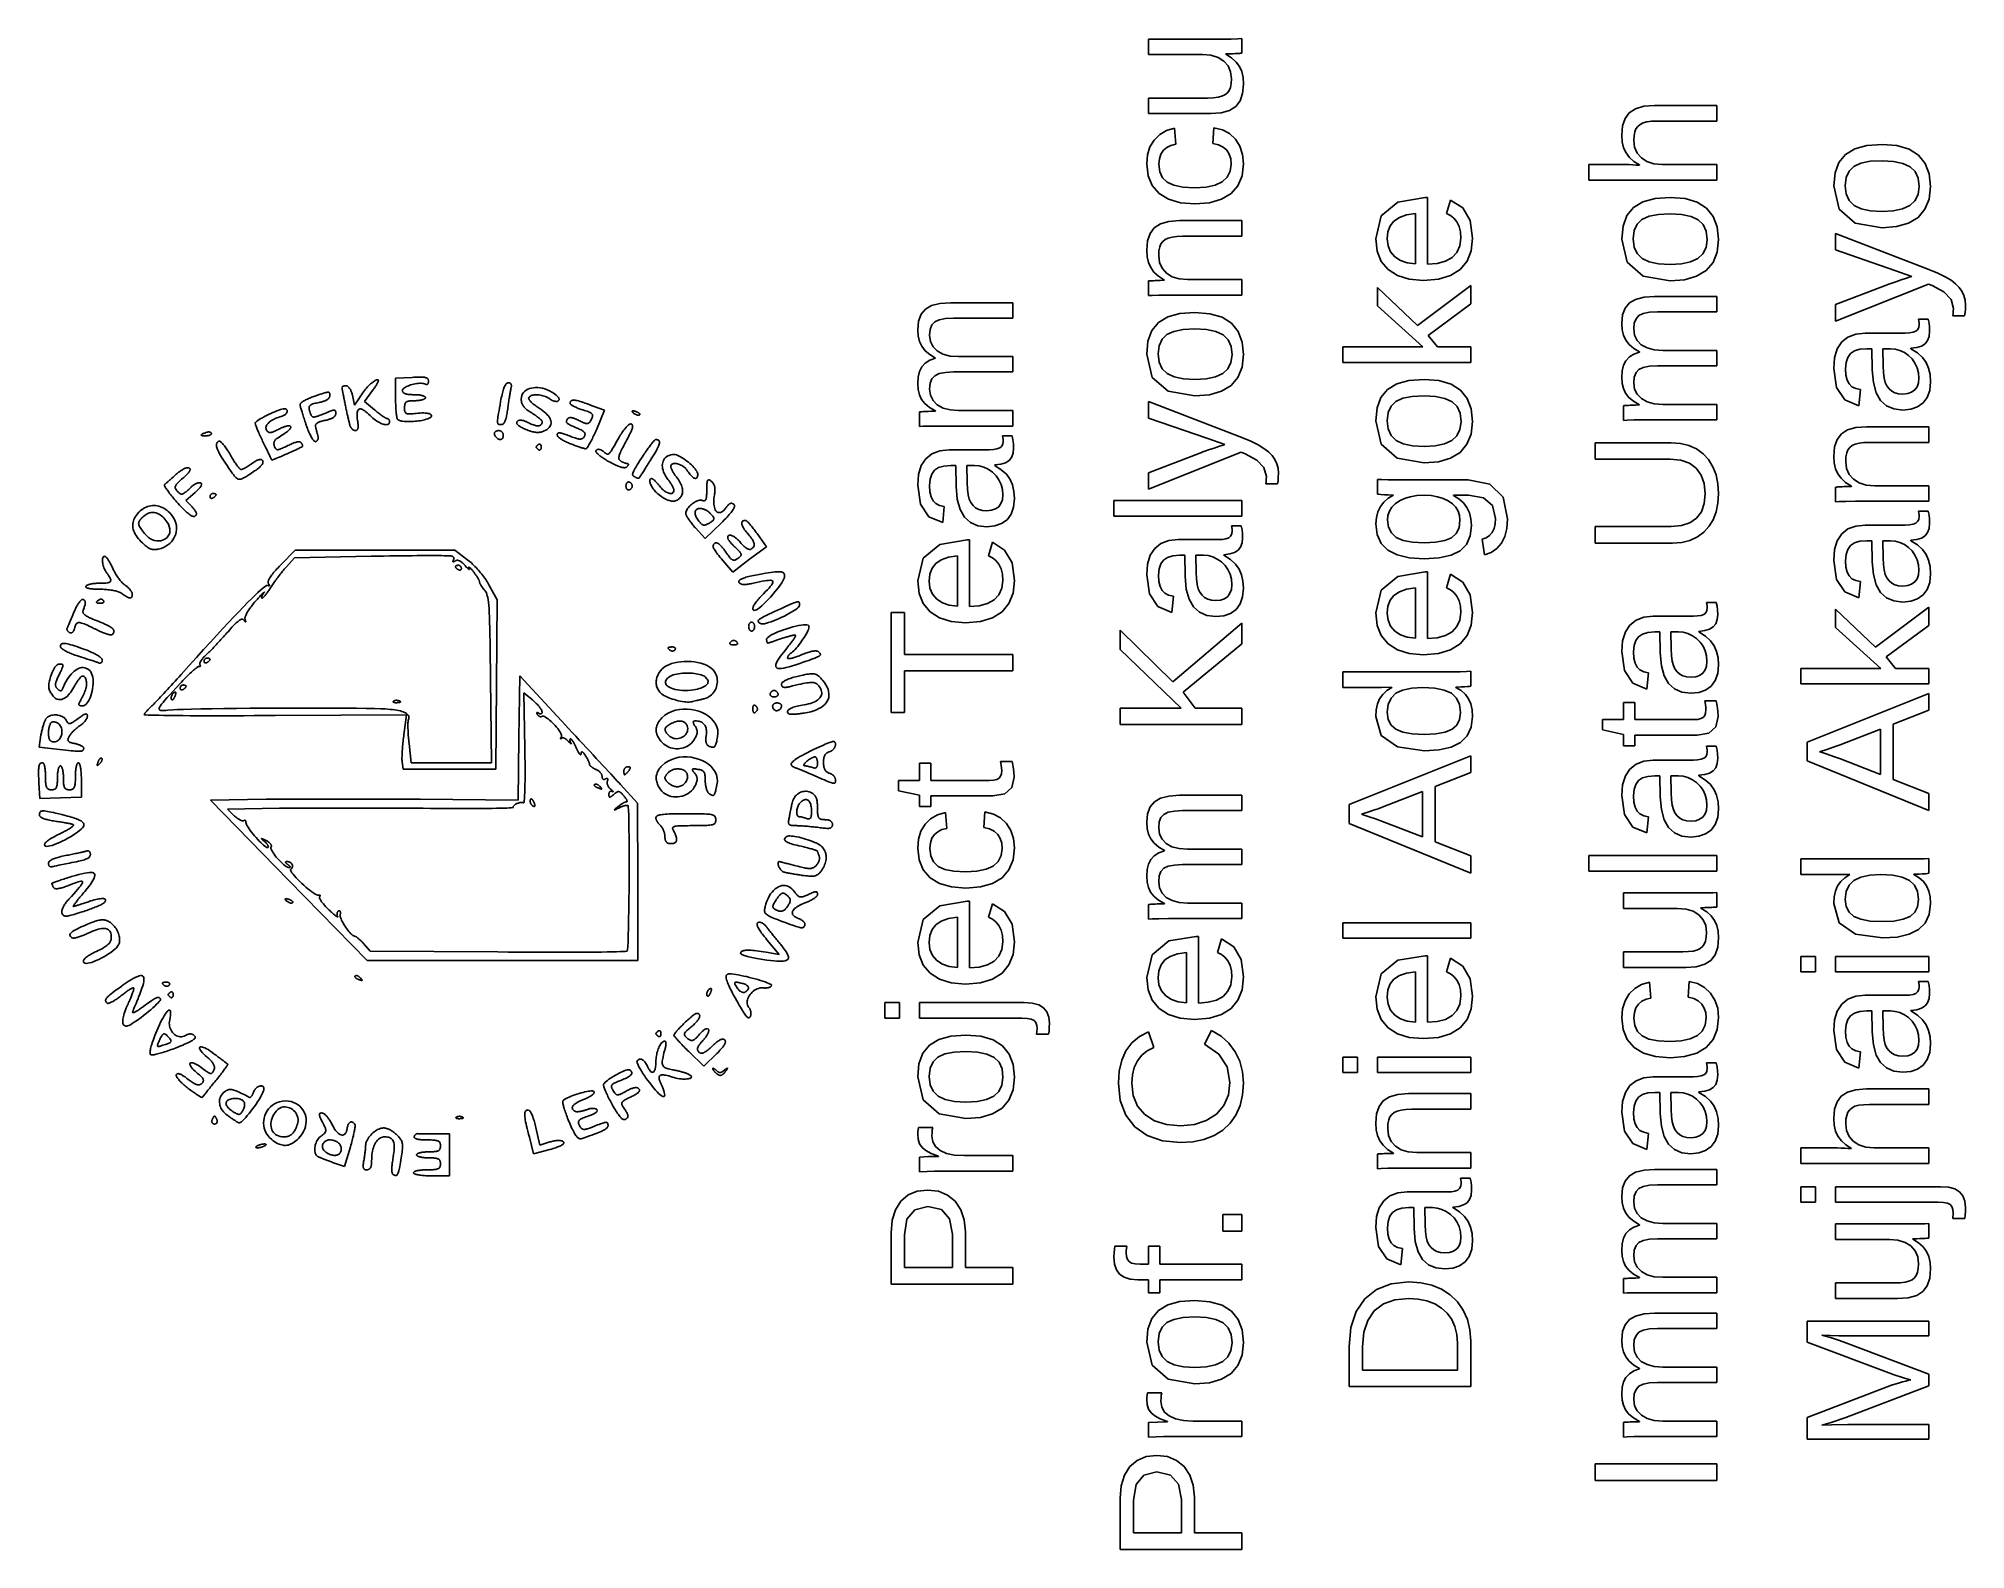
# Model space of a CAD drawing. Header units: metres. Extents: x -108.8 to -18, y -35.5 to 35.7.
import ezdxf

# ---------------------------------------------------------------- set-up
doc = ezdxf.new("R2010")
doc.units = ezdxf.units.M

msp = doc.modelspace()

# ---------------------------------------------------------------- linework, layer by layer
for p, q in [((-53.0361, 35.7146), (-56.4986, 35.7146)), ((-56.4986, 35.7146), (-56.4986, 34.9822)), ((-52.5899, 35.7173), (-53.0361, 35.7146)), ((-52.2766, 35.7254), (-52.5899, 35.7173)), ((-52.0963, 35.739), (-52.2766, 35.7254)), ((-52.0963, 35.0473), (-52.0963, 35.739)), ((-56.4986, 34.9822), (-53.9476, 34.9822)), ((-53.9476, 34.9822), (-53.5502, 34.9483)), ((-53.5502, 34.9483), (-53.2151, 34.8466)), ((-53.2151, 34.8466), (-52.9426, 34.6771)), ((-52.9426, 34.6771), (-52.7414, 34.4488)), ((-52.849, 35.0148), (-52.6575, 35.02)), ((-52.849, 35.0026), (-52.849, 35.0148)), ((-52.5748, 34.8256), (-52.849, 35.0026)), ((-52.6575, 35.02), (-52.5117, 35.0247)), ((-52.3598, 34.631), (-52.5748, 34.8256)), ((-52.5117, 35.0247), (-52.4116, 35.029)), ((-52.4116, 35.029), (-52.3372, 35.0328)), ((-52.2041, 34.4187), (-52.3598, 34.631)), ((-52.3372, 35.0328), (-52.2687, 35.0362)), ((-52.2687, 35.0362), (-52.2061, 35.0392)), ((-52.2061, 35.0392), (-52.1541, 35.0419)), ((-52.1541, 35.0419), (-52.1175, 35.0446)), ((-52.1175, 35.0446), (-52.0963, 35.0473)), ((-52.7414, 34.4488), (-52.6207, 34.1707)), ((-52.6207, 34.1707), (-52.5805, 33.843)), ((-52.5805, 33.843), (-52.5922, 33.621)), ((-52.099, 34.1798), (-52.2041, 34.4187)), ((-52.0359, 33.9051), (-52.099, 34.1798)), ((-52.0149, 33.5948), (-52.0359, 33.9051)), ((-53.7075, 32.9356), (-56.4986, 32.9356)), ((-56.4986, 32.9356), (-56.4986, 32.1992)), ((-53.4389, 32.9451), (-53.7075, 32.9356)), ((-53.2138, 32.9736), (-53.4389, 32.9451)), ((-53.0321, 33.0211), (-53.2138, 32.9736)), ((-52.8869, 33.0893), (-53.0321, 33.0211)), ((-52.7717, 33.1802), (-52.8869, 33.0893)), ((-52.6862, 33.2937), (-52.7717, 33.1802)), ((-52.6275, 33.4379), (-52.6862, 33.2937)), ((-52.5922, 33.621), (-52.6275, 33.4379)), ((-52.375, 32.5348), (-52.1749, 32.8018)), ((-52.1749, 32.8018), (-52.0549, 33.1551)), ((-52.0549, 33.1551), (-52.0149, 33.5948)), ((-56.4986, 32.1992), (-53.565, 32.1992)), ((-53.565, 32.1992), (-53.0639, 32.2365)), ((-53.0639, 32.2365), (-52.6672, 32.3484)), ((-52.6672, 32.3484), (-52.375, 32.5348)), ((-34.0174, 31.9742), (-34.136, 31.6222)), ((-33.8196, 32.2425), (-34.0174, 31.9742)), ((-33.5287, 32.4312), (-33.8196, 32.2425)), ((-33.1306, 32.5445), (-33.5287, 32.4312)), ((-33.1726, 31.7603), (-32.9957, 31.8078)), ((-32.6254, 32.5822), (-33.1306, 32.5445)), ((-32.9957, 31.8078), (-32.7658, 31.8363)), ((-32.7658, 31.8363), (-32.483, 31.8458)), ((-29.6919, 32.5822), (-32.6254, 32.5822)), ((-32.483, 31.8458), (-29.6919, 31.8458)), ((-29.6919, 31.8458), (-29.6919, 32.5822)), ((-56.2301, 30.9518), (-56.4245, 30.6293)), ((-55.9674, 31.212), (-56.2301, 30.9518)), ((-55.646, 31.3985), (-55.9674, 31.212)), ((-55.2658, 31.5113), (-55.646, 31.3985)), ((-55.2089, 30.7586), (-55.2658, 31.5113)), ((-53.4064, 31.5357), (-53.4552, 30.7952)), ((-53.0117, 31.4376), (-53.4064, 31.5357)), ((-52.674, 31.2572), (-53.0117, 31.4376)), ((-52.3932, 30.9946), (-52.674, 31.2572)), ((-52.1831, 30.6636), (-52.3932, 30.9946)), ((-34.136, 31.6222), (-34.1756, 31.1867)), ((-34.1756, 31.1867), (-34.1532, 30.8672)), ((-33.61, 30.9384), (-33.5983, 31.1523)), ((-33.5703, 30.6168), (-33.61, 30.9384)), ((-33.5983, 31.1523), (-33.563, 31.3327)), ((-33.563, 31.3327), (-33.5043, 31.4796)), ((-33.5043, 31.4796), (-33.4204, 31.5976)), ((-33.4204, 31.5976), (-33.3099, 31.6912)), ((-33.3099, 31.6912), (-33.1726, 31.7603)), ((-56.5411, 30.2556), (-56.58, 29.8309)), ((-56.4245, 30.6293), (-56.5411, 30.2556)), ((-56.0063, 29.8106), (-55.9824, 30.0737)), ((-55.9824, 30.0737), (-55.9105, 30.2934)), ((-55.9105, 30.2934), (-55.7907, 30.4697)), ((-55.7907, 30.4697), (-55.6302, 30.6049)), ((-55.6302, 30.6049), (-55.4362, 30.7012)), ((-55.4362, 30.7012), (-55.2089, 30.7586)), ((-53.4552, 30.7952), (-53.1876, 30.7321)), ((-53.1876, 30.7321), (-52.9706, 30.6243)), ((-52.9706, 30.6243), (-52.8042, 30.4717)), ((-52.8042, 30.4717), (-52.6867, 30.2825)), ((-52.6867, 30.2825), (-52.6161, 30.0648)), ((-52.6161, 30.0648), (-52.5926, 29.8187)), ((-52.0569, 30.2784), (-52.1831, 30.6636)), ((-52.0149, 29.839), (-52.0569, 30.2784)), ((-34.1532, 30.8672), (-34.0861, 30.5872)), ((-34.0861, 30.5872), (-33.9742, 30.3464)), ((-33.9742, 30.3464), (-33.8144, 30.136)), ((-33.8144, 30.136), (-33.6035, 29.9468)), ((-33.4509, 30.3408), (-33.5703, 30.6168)), ((-33.252, 30.1104), (-33.4509, 30.3408)), ((-32.9857, 29.9375), (-33.252, 30.1104)), ((-23.6246, 30.2728), (-23.9331, 29.8962)), ((-23.1863, 30.5373), (-23.6246, 30.2728)), ((-22.6119, 30.696), (-23.1863, 30.5373)), ((-21.9015, 30.7489), (-22.6119, 30.696)), ((-21.1967, 30.6924), (-21.9015, 30.7489)), ((-20.623, 30.5228), (-21.1967, 30.6924)), ((-20.1805, 30.2403), (-20.623, 30.5228)), ((-19.8662, 29.8501), (-20.1805, 30.2403)), ((-56.58, 29.8309), (-56.5151, 29.2703)), ((-56.5151, 29.2703), (-56.3205, 28.8038)), ((-55.9634, 29.4584), (-56.0063, 29.8106)), ((-55.8345, 29.1776), (-55.9634, 29.4584)), ((-55.6197, 28.9683), (-55.8345, 29.1776)), ((-52.7807, 29.2002), (-53.0157, 28.9845)), ((-52.6396, 29.4783), (-52.7807, 29.2002)), ((-52.5926, 29.8187), (-52.6396, 29.4783)), ((-52.2744, 28.8019), (-52.0798, 29.2719)), ((-52.0798, 29.2719), (-52.0149, 29.839)), ((-34.1593, 29.7992), (-35.7299, 29.7992)), ((-35.7299, 29.7992), (-35.7299, 29.0668)), ((-33.9921, 29.7976), (-34.1593, 29.7992)), ((-33.8212, 29.7929), (-33.9921, 29.7976)), ((-33.6467, 29.7849), (-33.8212, 29.7929)), ((-33.4952, 29.7766), (-33.6467, 29.7849)), ((-33.6035, 29.9468), (-33.3415, 29.7789)), ((-33.3935, 29.7705), (-33.4952, 29.7766)), ((-33.3415, 29.7666), (-33.3935, 29.7705)), ((-33.3415, 29.7789), (-33.3415, 29.7666)), ((-32.6643, 29.8338), (-32.9857, 29.9375)), ((-32.2877, 29.7992), (-32.6643, 29.8338)), ((-29.6919, 29.7992), (-32.2877, 29.7992)), ((-29.6919, 29.0668), (-29.6919, 29.7992)), ((-24.1183, 29.4012), (-24.18, 28.7877)), ((-23.9331, 29.8962), (-24.1183, 29.4012)), ((-23.6388, 28.7999), (-23.5929, 29.1849)), ((-23.5929, 29.1849), (-23.4553, 29.488)), ((-23.4553, 29.488), (-23.2258, 29.7093)), ((-23.2258, 29.7093), (-22.8952, 29.8596)), ((-22.8952, 29.8596), (-22.4537, 29.9498)), ((-22.4537, 29.9498), (-21.9015, 29.9799)), ((-21.9015, 29.9799), (-21.3549, 29.9485)), ((-21.3549, 29.9485), (-20.9142, 29.8542)), ((-20.9142, 29.8542), (-20.5791, 29.6971)), ((-20.5791, 29.6971), (-20.3441, 29.4668)), ((-20.3441, 29.4668), (-20.203, 29.1528)), ((-20.203, 29.1528), (-20.156, 28.7552)), ((-19.6777, 29.3578), (-19.8662, 29.8501)), ((-19.6149, 28.7633), (-19.6777, 29.3578)), ((-56.3205, 28.8038), (-55.9961, 28.4312)), ((-55.9961, 28.4312), (-55.5483, 28.16)), ((-55.3033, 28.8236), (-55.6197, 28.9683)), ((-54.8693, 28.7368), (-55.3033, 28.8236)), ((-54.3178, 28.7079), (-54.8693, 28.7368)), ((-53.7825, 28.7386), (-54.3178, 28.7079)), ((-53.3485, 28.8308), (-53.7825, 28.7386)), ((-53.0157, 28.9845), (-53.3485, 28.8308)), ((-53.0474, 28.1591), (-52.5988, 28.4292)), ((-52.5988, 28.4292), (-52.2744, 28.8019)), ((-43.4405, 28.243), (-44.7402, 28.0274)), ((-43.3428, 28.243), (-43.4405, 28.243)), ((-43.3428, 25.1019), (-43.3428, 28.243)), ((-35.7299, 29.0668), (-29.6919, 29.0668)), ((-32.6076, 28.1946), (-33.1819, 28.0359)), ((-31.8971, 28.2475), (-32.6076, 28.1946)), ((-31.1923, 28.191), (-31.8971, 28.2475)), ((-30.6187, 28.0215), (-31.1923, 28.191)), ((-24.18, 28.7877), (-23.9268, 27.6914)), ((-23.592, 28.4109), (-23.6388, 28.7999)), ((-23.4517, 28.101), (-23.592, 28.4109)), ((-20.2046, 28.3869), (-20.3504, 28.0906)), ((-20.156, 28.7552), (-20.2046, 28.3869)), ((-19.8762, 27.6874), (-19.6802, 28.1729)), ((-19.6802, 28.1729), (-19.6149, 28.7633)), ((-55.5483, 28.16), (-54.9835, 27.9973)), ((-54.9835, 27.9973), (-54.3015, 27.943)), ((-54.3015, 27.943), (-53.615, 27.997)), ((-53.615, 27.997), (-53.0474, 28.1591)), ((-45.52, 27.3804), (-45.78, 26.3022)), ((-44.7402, 28.0274), (-45.52, 27.3804)), ((-44.9194, 27.1322), (-44.6647, 27.3017)), ((-44.6647, 27.3017), (-44.3263, 27.4197)), ((-44.3263, 27.4197), (-43.9043, 27.4862)), ((-43.9043, 27.4862), (-43.9043, 25.11)), ((-42.2565, 28.125), (-42.4395, 27.4821)), ((-42.4395, 27.4821), (-42.2556, 27.3937)), ((-41.6778, 27.7502), (-42.2565, 28.125)), ((-42.2556, 27.3937), (-42.0942, 27.2642)), ((-42.0942, 27.2642), (-41.9554, 27.0935)), ((-41.3306, 27.1521), (-41.6778, 27.7502)), ((-33.9288, 27.3949), (-34.1139, 26.8998)), ((-33.6202, 27.7714), (-33.9288, 27.3949)), ((-33.1819, 28.0359), (-33.6202, 27.7714)), ((-33.2215, 27.2079), (-32.8908, 27.3582)), ((-32.8908, 27.3582), (-32.4493, 27.4484)), ((-32.4493, 27.4484), (-31.8971, 27.4785)), ((-31.8971, 27.4785), (-31.3506, 27.4471)), ((-31.3506, 27.4471), (-30.9098, 27.3528)), ((-30.9098, 27.3528), (-30.5748, 27.1957)), ((-30.1761, 27.7389), (-30.6187, 28.0215)), ((-29.8619, 27.3488), (-30.1761, 27.7389)), ((-29.6734, 26.8564), (-29.8619, 27.3488)), ((-23.9268, 27.6914), (-23.1673, 27.0337)), ((-23.2177, 27.8702), (-23.4517, 28.101)), ((-22.8843, 27.7108), (-23.2177, 27.8702)), ((-22.4456, 27.6152), (-22.8843, 27.7108)), ((-21.9015, 27.5834), (-22.4456, 27.6152)), ((-21.3692, 27.6148), (-21.9015, 27.5834)), ((-20.9332, 27.709), (-21.3692, 27.6148)), ((-20.5934, 27.8661), (-20.9332, 27.709)), ((-20.6529, 27.0332), (-20.2028, 27.3067)), ((-20.3504, 28.0906), (-20.5934, 27.8661)), ((-20.2028, 27.3067), (-19.8762, 27.6874)), ((-56.42, 26.5536), (-56.54, 26.2003)), ((-56.2199, 26.8205), (-56.42, 26.5536)), ((-55.9277, 27.007), (-56.2199, 26.8205)), ((-55.531, 27.1189), (-55.9277, 27.007)), ((-55.5628, 26.3343), (-55.3811, 26.3818)), ((-55.0298, 27.1562), (-55.531, 27.1189)), ((-55.3811, 26.3818), (-55.1559, 26.4103)), ((-55.1559, 26.4103), (-54.8874, 26.4198)), ((-52.0963, 27.1562), (-55.0298, 27.1562)), ((-54.8874, 26.4198), (-52.0963, 26.4198)), ((-52.0963, 26.4198), (-52.0963, 27.1562)), ((-45.2388, 26.29), (-45.2034, 26.6277)), ((-45.2034, 26.6277), (-45.0969, 26.9084)), ((-45.0969, 26.9084), (-44.9194, 27.1322)), ((-41.9554, 27.0935), (-41.8491, 26.8813)), ((-41.8491, 26.8813), (-41.7854, 26.627)), ((-41.7854, 26.627), (-41.7641, 26.3307)), ((-41.2149, 26.3307), (-41.3306, 27.1521)), ((-34.1139, 26.8998), (-34.1756, 26.2864)), ((-33.6345, 26.2986), (-33.5886, 26.6835)), ((-33.5886, 26.6835), (-33.4509, 26.9866)), ((-33.4509, 26.9866), (-33.2215, 27.2079)), ((-30.5748, 27.1957), (-30.3397, 26.9654)), ((-30.3397, 26.9654), (-30.1987, 26.6514)), ((-30.1987, 26.6514), (-30.1517, 26.2538)), ((-29.6105, 26.2619), (-29.6734, 26.8564)), ((-19.6962, 24.853), (-24.0986, 26.5456)), ((-24.0986, 26.5456), (-24.0986, 25.7725)), ((-23.1673, 27.0337), (-21.9015, 26.8144)), ((-21.9015, 26.8144), (-21.2191, 26.8691)), ((-21.2191, 26.8691), (-20.6529, 27.0332)), ((-56.54, 26.2003), (-56.58, 25.7607)), ((-56.58, 25.7607), (-56.559, 25.4503)), ((-56.559, 25.4503), (-56.4959, 25.1756)), ((-56.0144, 25.5124), (-56.0027, 25.7344)), ((-55.9742, 25.1847), (-56.0144, 25.5124)), ((-56.0027, 25.7344), (-55.9674, 25.9175)), ((-55.9674, 25.9175), (-55.9086, 26.0617)), ((-55.9086, 26.0617), (-55.8232, 26.1752)), ((-55.8232, 26.1752), (-55.7079, 26.266)), ((-55.7079, 26.266), (-55.5628, 26.3343)), ((-45.78, 26.3022), (-45.7153, 25.7188)), ((-45.7153, 25.7188), (-45.5214, 25.2326)), ((-45.1993, 25.9593), (-45.2388, 26.29)), ((-45.0806, 25.6778), (-45.1993, 25.9593)), ((-44.8828, 25.4457), (-45.0806, 25.6778)), ((-44.6159, 25.2701), (-44.8828, 25.4457)), ((-41.9468, 25.6561), (-42.1751, 25.4151)), ((-41.8098, 25.9613), (-41.9468, 25.6561)), ((-41.7641, 26.3307), (-41.8098, 25.9613)), ((-41.4735, 25.2357), (-41.2795, 25.7314)), ((-41.2795, 25.7314), (-41.2149, 26.3307)), ((-34.1756, 26.2864), (-33.9224, 25.1901)), ((-33.5877, 25.9095), (-33.6345, 26.2986)), ((-33.4473, 25.5996), (-33.5877, 25.9095)), ((-33.2133, 25.3689), (-33.4473, 25.5996)), ((-30.3461, 25.5892), (-30.5891, 25.3648)), ((-30.2003, 25.8856), (-30.3461, 25.5892)), ((-30.1517, 26.2538), (-30.2003, 25.8856)), ((-29.8718, 25.186), (-29.6758, 25.6715)), ((-29.6758, 25.6715), (-29.6105, 26.2619)), ((-24.0986, 25.7725), (-21.2952, 24.8082)), ((-56.4959, 25.1756), (-56.3908, 24.9367)), ((-56.3908, 24.9367), (-56.2351, 24.7244)), ((-56.2351, 24.7244), (-56.0201, 24.5298)), ((-55.8535, 24.9067), (-55.9742, 25.1847)), ((-55.6523, 24.6784), (-55.8535, 24.9067)), ((-55.3797, 24.5088), (-55.6523, 24.6784)), ((-45.5214, 25.2326), (-45.1982, 24.8435)), ((-45.1982, 24.8435), (-44.7538, 24.5599)), ((-44.7538, 24.5599), (-44.1964, 24.3897)), ((-44.2897, 25.1582), (-44.6159, 25.2701)), ((-43.9043, 25.11), (-44.2897, 25.1582)), ((-42.8768, 25.1367), (-43.3428, 25.1019)), ((-42.4875, 25.2411), (-42.8768, 25.1367)), ((-42.8238, 24.3897), (-42.2474, 24.5599)), ((-42.1751, 25.4151), (-42.4875, 25.2411)), ((-42.2474, 24.5599), (-41.7967, 24.8435)), ((-41.7967, 24.8435), (-41.4735, 25.2357)), ((-33.9224, 25.1901), (-33.1629, 24.5323)), ((-32.8799, 25.2095), (-33.2133, 25.3689)), ((-32.4412, 25.1139), (-32.8799, 25.2095)), ((-31.8971, 25.082), (-32.4412, 25.1139)), ((-31.3648, 25.1134), (-31.8971, 25.082)), ((-30.9288, 25.2077), (-31.3648, 25.1134)), ((-30.5891, 25.3648), (-30.9288, 25.2077)), ((-30.6485, 24.5318), (-30.1985, 24.8053)), ((-30.1985, 24.8053), (-29.8718, 25.186)), ((-21.2952, 24.8082), (-20.4937, 24.5234)), ((-19.267, 24.6753), (-19.6962, 24.853)), ((-18.9177, 24.5058), (-19.267, 24.6753)), ((-56.4774, 24.3108), (-56.4986, 24.3081)), ((-56.4986, 24.3081), (-56.4986, 23.6164)), ((-56.4986, 23.6164), (-56.3182, 23.63)), ((-56.4408, 24.3135), (-56.4774, 24.3108)), ((-56.3888, 24.3162), (-56.4408, 24.3135)), ((-56.3261, 24.3192), (-56.3888, 24.3162)), ((-56.2576, 24.3226), (-56.3261, 24.3192)), ((-56.3182, 23.63), (-56.0049, 23.6381)), ((-56.1833, 24.3264), (-56.2576, 24.3226)), ((-56.0831, 24.3307), (-56.1833, 24.3264)), ((-55.9374, 24.3354), (-56.0831, 24.3307)), ((-56.0201, 24.5298), (-55.7459, 24.3529)), ((-56.0049, 23.6381), (-55.5587, 23.6408)), ((-55.7459, 24.3406), (-55.9374, 24.3354)), ((-55.7459, 24.3529), (-55.7459, 24.3406)), ((-55.5587, 23.6408), (-52.0963, 23.6408)), ((-55.0447, 24.4071), (-55.3797, 24.5088)), ((-54.6473, 24.3732), (-55.0447, 24.4071)), ((-52.0963, 24.3732), (-54.6473, 24.3732)), ((-52.0963, 23.6408), (-52.0963, 24.3732)), ((-43.8066, 22.2087), (-45.6986, 23.9949)), ((-45.6986, 23.9949), (-45.6986, 23.1364)), ((-44.1964, 24.3897), (-43.5259, 24.3329)), ((-41.2962, 24.0885), (-43.8066, 22.2087)), ((-43.5259, 24.3329), (-42.8238, 24.3897)), ((-41.2962, 23.23), (-41.2962, 24.0885)), ((-33.1629, 24.5323), (-31.8971, 24.313)), ((-31.8971, 24.313), (-31.2147, 24.3677)), ((-31.2147, 24.3677), (-30.6485, 24.5318)), ((-24.0986, 22.4158), (-19.7166, 24.1613)), ((-21.6655, 24.1246), (-24.0986, 23.197)), ((-21.625, 24.1391), (-21.6655, 24.1246)), ((-21.5292, 24.1735), (-21.625, 24.1391)), ((-21.4349, 24.2065), (-21.5292, 24.1735)), ((-21.258, 24.2675), (-21.4349, 24.2065)), ((-20.9982, 24.3566), (-21.258, 24.2675)), ((-20.7415, 24.4438), (-20.9982, 24.3566)), ((-20.5733, 24.4995), (-20.7415, 24.4438)), ((-20.4937, 24.5234), (-20.5733, 24.4995)), ((-19.7166, 24.1613), (-19.5416, 24.0921)), ((-19.5416, 24.0921), (-18.9833, 23.7946)), ((-18.9833, 23.7946), (-18.6483, 23.4339)), ((-18.6485, 24.3443), (-18.9177, 24.5058)), ((-18.4388, 24.1814), (-18.6485, 24.3443)), ((-18.2679, 24.0071), (-18.4388, 24.1814)), ((-18.1359, 23.8215), (-18.2679, 24.0071)), ((-18.0421, 23.6219), (-18.1359, 23.8215)), ((-67.2191, 22.7383), (-67.3398, 22.4148)), ((-67.0179, 22.9808), (-67.2191, 22.7383)), ((-66.7249, 23.1492), (-67.0179, 22.9808)), ((-66.3289, 23.2503), (-66.7249, 23.1492)), ((-65.8298, 23.2839), (-66.3289, 23.2503)), ((-62.8963, 23.2839), (-65.8298, 23.2839)), ((-62.8963, 22.5597), (-62.8963, 23.2839)), ((-55.0119, 22.7686), (-55.5863, 22.6099)), ((-54.3015, 22.8215), (-55.0119, 22.7686)), ((-53.5967, 22.765), (-54.3015, 22.8215)), ((-53.023, 22.5955), (-53.5967, 22.765)), ((-45.6986, 23.1364), (-43.5626, 21.2037)), ((-43.3062, 21.7408), (-41.2962, 23.23)), ((-34.0147, 23.0304), (-34.1354, 22.7069)), ((-33.8135, 23.2729), (-34.0147, 23.0304)), ((-33.5206, 23.4413), (-33.8135, 23.2729)), ((-33.1245, 23.5423), (-33.5206, 23.4413)), ((-33.3659, 22.6769), (-33.1593, 22.7741)), ((-33.1593, 22.7741), (-32.865, 22.8324)), ((-32.6254, 23.576), (-33.1245, 23.5423)), ((-32.865, 22.8324), (-32.483, 22.8518)), ((-29.6919, 23.576), (-32.6254, 23.576)), ((-32.483, 22.8518), (-29.6919, 22.8518)), ((-29.6919, 22.8518), (-29.6919, 23.576)), ((-24.0986, 23.197), (-24.0986, 22.4158)), ((-18.6483, 23.4339), (-18.5366, 23.0098)), ((-18.5475, 22.7747), (-18.5611, 22.668)), ((-18.5393, 22.8887), (-18.5475, 22.7747)), ((-18.5366, 23.0098), (-18.5393, 22.8887)), ((-17.9858, 23.4056), (-18.0421, 23.6219)), ((-18.0118, 22.668), (-17.9869, 22.8145)), ((-17.9869, 22.8145), (-17.972, 22.9827)), ((-17.967, 23.1725), (-17.9858, 23.4056)), ((-17.972, 22.9827), (-17.967, 23.1725)), ((-67.3398, 22.4148), (-67.38, 22.0104)), ((-67.38, 22.0104), (-67.3583, 21.7191)), ((-66.8144, 21.7541), (-66.7873, 22.0267)), ((-66.7873, 22.0267), (-66.7059, 22.2369)), ((-66.7059, 22.2369), (-66.5703, 22.3848)), ((-66.5703, 22.3848), (-66.3637, 22.482)), ((-66.3637, 22.482), (-66.0694, 22.5403)), ((-66.0694, 22.5403), (-65.6874, 22.5597)), ((-65.6874, 22.5597), (-62.8963, 22.5597)), ((-56.3331, 21.9688), (-56.5183, 21.4738)), ((-56.0246, 22.3454), (-56.3331, 21.9688)), ((-55.5863, 22.6099), (-56.0246, 22.3454)), ((-55.6259, 21.7819), (-55.2952, 21.9322)), ((-55.2952, 21.9322), (-54.8537, 22.0224)), ((-54.8537, 22.0224), (-54.3015, 22.0525)), ((-54.3015, 22.0525), (-53.7549, 22.0211)), ((-53.7549, 22.0211), (-53.3142, 21.9268)), ((-53.3142, 21.9268), (-52.9792, 21.7697)), ((-52.5805, 22.3129), (-53.023, 22.5955)), ((-52.2663, 21.9227), (-52.5805, 22.3129)), ((-52.0777, 21.4304), (-52.2663, 21.9227)), ((-34.1354, 22.7069), (-34.1756, 22.3025)), ((-34.1756, 22.3025), (-34.1539, 22.0112)), ((-34.1539, 22.0112), (-34.0888, 21.7501)), ((-33.61, 22.0462), (-33.5829, 22.3188)), ((-33.5705, 21.7499), (-33.61, 22.0462)), ((-33.5829, 22.3188), (-33.5015, 22.529)), ((-33.5015, 22.529), (-33.3659, 22.6769)), ((-22.699, 21.8528), (-23.1413, 21.8062)), ((-20.8029, 21.8528), (-22.699, 21.8528)), ((-20.6038, 21.8622), (-20.8029, 21.8528)), ((-20.4404, 21.8907), (-20.6038, 21.8622)), ((-20.3126, 21.9382), (-20.4404, 21.8907)), ((-20.2211, 22.0124), (-20.3126, 21.9382)), ((-20.1662, 22.1209), (-20.2211, 22.0124)), ((-19.7207, 22.5038), (-20.1764, 22.5038)), ((-20.1764, 22.5038), (-20.1605, 22.4174)), ((-20.1479, 22.2637), (-20.1662, 22.1209)), ((-20.1605, 22.4174), (-20.151, 22.3374)), ((-20.151, 22.3374), (-20.1479, 22.2637)), ((-19.6845, 22.318), (-19.7207, 22.5038)), ((-19.6628, 22.1295), (-19.6845, 22.318)), ((-19.6793, 21.6916), (-19.6556, 21.9382)), ((-19.6556, 21.9382), (-19.6628, 22.1295)), ((-18.5611, 22.668), (-18.0118, 22.668)), ((-67.3583, 21.7191), (-67.2932, 21.458)), ((-67.2932, 21.458), (-67.1847, 21.2272)), ((-67.1847, 21.2272), (-67.0269, 21.0222)), ((-67.0269, 21.0222), (-66.814, 20.8384)), ((-66.7749, 21.4578), (-66.8144, 21.7541)), ((-66.6562, 21.2089), (-66.7749, 21.4578)), ((-66.4584, 21.0075), (-66.6562, 21.2089)), ((-66.1878, 20.8594), (-66.4584, 21.0075)), ((-56.5183, 21.4738), (-56.58, 20.8604)), ((-56.0388, 20.8725), (-55.993, 21.2575)), ((-55.993, 21.2575), (-55.8553, 21.5606)), ((-55.8553, 21.5606), (-55.6259, 21.7819)), ((-52.9792, 21.7697), (-52.7441, 21.5394)), ((-52.7441, 21.5394), (-52.603, 21.2254)), ((-52.603, 21.2254), (-52.556, 20.8278)), ((-52.0149, 20.8359), (-52.0777, 21.4304)), ((-43.5626, 21.2037), (-47.3343, 21.2037)), ((-47.3343, 21.2037), (-47.3343, 20.4714)), ((-42.8627, 21.2037), (-43.3062, 21.7408)), ((-41.2962, 21.2037), (-42.8627, 21.2037)), ((-41.2962, 20.4714), (-41.2962, 21.2037)), ((-34.0888, 21.7501), (-33.9803, 21.5193)), ((-33.9803, 21.5193), (-33.8225, 21.3143)), ((-33.8225, 21.3143), (-33.6096, 21.1305)), ((-33.6096, 21.1305), (-33.3415, 20.968)), ((-33.3415, 20.9558), (-33.6055, 20.8601)), ((-33.4518, 21.501), (-33.5705, 21.7499)), ((-33.254, 21.2996), (-33.4518, 21.501)), ((-33.3415, 20.968), (-33.3415, 20.9558)), ((-32.9834, 21.1515), (-33.254, 21.2996)), ((-32.6464, 21.0627), (-32.9834, 21.1515)), ((-32.243, 21.0331), (-32.6464, 21.0627)), ((-29.6919, 21.0331), (-32.243, 21.0331)), ((-29.6919, 20.3088), (-29.6919, 21.0331)), ((-24.0109, 21.1086), (-24.1377, 20.6923)), ((-23.7995, 21.4337), (-24.0109, 21.1086)), ((-23.5082, 21.6665), (-23.7995, 21.4337)), ((-23.1413, 21.8062), (-23.5082, 21.6665)), ((-23.3906, 20.8844), (-23.2021, 21.011)), ((-23.2021, 21.011), (-22.9458, 21.087)), ((-22.9458, 21.087), (-22.6216, 21.1123)), ((-22.6216, 21.1123), (-22.3816, 21.1123)), ((-22.3816, 21.1123), (-22.3653, 20.1236)), ((-21.8527, 20.3108), (-21.869, 21.1123)), ((-21.869, 21.1123), (-21.5069, 21.1123)), ((-21.5069, 21.1123), (-21.2838, 21.0922)), ((-21.2838, 21.0922), (-21.0647, 21.0318)), ((-21.0647, 21.0318), (-20.8497, 20.9312)), ((-20.8497, 20.9312), (-20.652, 20.7958)), ((-20.5385, 21.1367), (-20.2616, 21.1708)), ((-20.5385, 21.1123), (-20.5385, 21.1367)), ((-20.2349, 20.915), (-20.5385, 21.1123)), ((-20.2616, 21.1708), (-20.0385, 21.2406)), ((-19.9969, 20.6973), (-20.2349, 20.915)), ((-20.0385, 21.2406), (-19.8692, 21.3462)), ((-19.8692, 21.3462), (-19.7505, 21.4942)), ((-19.7505, 21.4942), (-19.6793, 21.6916)), ((-67.2914, 20.0416), (-67.3578, 19.7778)), ((-67.1806, 20.2588), (-67.2914, 20.0416)), ((-67.0215, 20.4331), (-67.1806, 20.2588)), ((-66.8099, 20.5681), (-67.0215, 20.4331)), ((-66.814, 20.8384), (-66.5459, 20.6759)), ((-66.5459, 20.6637), (-66.8099, 20.5681)), ((-66.5459, 20.6759), (-66.5459, 20.6637)), ((-66.3637, 19.939), (-66.0694, 19.9973)), ((-65.8508, 20.7706), (-66.1878, 20.8594)), ((-66.0694, 19.9973), (-65.6874, 20.0168)), ((-65.4473, 20.741), (-65.8508, 20.7706)), ((-65.6874, 20.0168), (-62.8963, 20.0168)), ((-62.8963, 20.741), (-65.4473, 20.741)), ((-62.8963, 20.0168), (-62.8963, 20.741)), ((-56.58, 20.8604), (-56.3268, 19.7641)), ((-55.9921, 20.4835), (-56.0388, 20.8725)), ((-55.8517, 20.1736), (-55.9921, 20.4835)), ((-55.6177, 19.9428), (-55.8517, 20.1736)), ((-52.7504, 20.1632), (-52.9934, 19.9388)), ((-52.6046, 20.4595), (-52.7504, 20.1632)), ((-52.556, 20.8278), (-52.6046, 20.4595)), ((-52.2762, 19.76), (-52.0802, 20.2455)), ((-52.0802, 20.2455), (-52.0149, 20.8359)), ((-47.3343, 20.4714), (-41.2962, 20.4714)), ((-34.1534, 20.0699), (-34.1756, 19.7596)), ((-34.087, 20.3337), (-34.1534, 20.0699)), ((-33.9762, 20.5509), (-34.087, 20.3337)), ((-33.8171, 20.7252), (-33.9762, 20.5509)), ((-33.6055, 20.8601), (-33.8171, 20.7252)), ((-33.5015, 19.9861), (-33.3659, 20.1339)), ((-33.3659, 20.1339), (-33.1593, 20.2311)), ((-33.1593, 20.2311), (-32.865, 20.2894)), ((-32.865, 20.2894), (-32.483, 20.3088)), ((-32.483, 20.3088), (-29.6919, 20.3088)), ((-24.1377, 20.6923), (-24.18, 20.1846)), ((-24.18, 20.1846), (-24.048, 19.2867)), ((-23.6226, 20.1683), (-23.5968, 20.4649)), ((-23.604, 19.8699), (-23.6226, 20.1683)), ((-23.5968, 20.4649), (-23.5195, 20.7036)), ((-23.5195, 20.7036), (-23.3906, 20.8844)), ((-22.3653, 20.1236), (-22.3111, 19.5175)), ((-21.8373, 19.994), (-21.8527, 20.3108)), ((-21.802, 19.7329), (-21.8373, 19.994)), ((-20.652, 20.7958), (-20.4845, 20.631)), ((-20.4845, 20.631), (-20.3472, 20.4368)), ((-20.3472, 20.4368), (-20.2455, 20.218)), ((-20.2455, 20.218), (-20.1845, 19.9794)), ((-19.8244, 20.4593), (-19.9969, 20.6973)), ((-19.708, 20.1932), (-19.8244, 20.4593)), ((-19.6382, 19.8914), (-19.708, 20.1932)), ((-94.5283, 19.2877), (-94.5284, 19.2796)), ((-94.5284, 19.2796), (-94.527, 19.2712)), ((-94.5269, 19.2956), (-94.5283, 19.2877)), ((-94.527, 19.2712), (-94.5246, 19.2588)), ((-94.5242, 19.3032), (-94.5269, 19.2956)), ((-94.5246, 19.2588), (-94.5215, 19.2426)), ((-94.5202, 19.3105), (-94.5242, 19.3032)), ((-94.5215, 19.2426), (-94.5137, 19.2002)), ((-94.5149, 19.3174), (-94.5202, 19.3105)), ((-94.5085, 19.3241), (-94.5149, 19.3174)), ((-94.5137, 19.2002), (-94.4848, 19.0422)), ((-94.501, 19.3304), (-94.5085, 19.3241)), ((-94.4925, 19.3363), (-94.501, 19.3304)), ((-94.4829, 19.3418), (-94.4925, 19.3363)), ((-94.4724, 19.3468), (-94.4829, 19.3418)), ((-94.461, 19.3515), (-94.4724, 19.3468)), ((-94.4487, 19.3557), (-94.461, 19.3515)), ((-94.4356, 19.3593), (-94.4487, 19.3557)), ((-94.4218, 19.3625), (-94.4356, 19.3593)), ((-94.4073, 19.3651), (-94.4218, 19.3625)), ((-94.3922, 19.3672), (-94.4073, 19.3651)), ((-94.3765, 19.3687), (-94.3922, 19.3672)), ((-94.3603, 19.3697), (-94.3765, 19.3687)), ((-94.3436, 19.37), (-94.3603, 19.3697)), ((-94.3264, 19.3685), (-94.3436, 19.37)), ((-94.3089, 19.3642), (-94.3264, 19.3685)), ((-94.2912, 19.3571), (-94.3089, 19.3642)), ((-94.2733, 19.3474), (-94.2912, 19.3571)), ((-94.2554, 19.3352), (-94.2733, 19.3474)), ((-94.2374, 19.3205), (-94.2554, 19.3352)), ((-94.2195, 19.3034), (-94.2374, 19.3205)), ((-94.2018, 19.2842), (-94.2195, 19.3034)), ((-94.1843, 19.2628), (-94.2018, 19.2842)), ((-94.1672, 19.2395), (-94.1843, 19.2628)), ((-94.1505, 19.2142), (-94.1672, 19.2395)), ((-94.1342, 19.1871), (-94.1505, 19.2142)), ((-94.1187, 19.1583), (-94.1342, 19.1871)), ((-94.1037, 19.128), (-94.1187, 19.1583)), ((-94.0895, 19.0961), (-94.1037, 19.128)), ((-94.0762, 19.0629), (-94.0895, 19.0961)), ((-93.4667, 19.1402), (-93.516, 19.0778)), ((-93.4687, 18.6221), (-93.0877, 19.1442)), ((-93.4173, 19.2), (-93.4667, 19.1402)), ((-93.3681, 19.2569), (-93.4173, 19.2)), ((-93.3193, 19.3108), (-93.3681, 19.2569)), ((-93.271, 19.3615), (-93.3193, 19.3108)), ((-93.2235, 19.4088), (-93.271, 19.3615)), ((-93.1769, 19.4525), (-93.2235, 19.4088)), ((-93.1315, 19.4924), (-93.1769, 19.4525)), ((-93.0874, 19.5283), (-93.1315, 19.4924)), ((-93.0877, 19.1442), (-93.0547, 19.1861)), ((-93.0449, 19.56), (-93.0874, 19.5283)), ((-93.0547, 19.1861), (-93.0238, 19.227)), ((-93.0041, 19.5874), (-93.0449, 19.56)), ((-93.0238, 19.227), (-92.9948, 19.2668)), ((-92.9653, 19.6102), (-93.0041, 19.5874)), ((-92.9948, 19.2668), (-92.9678, 19.3054)), ((-92.9678, 19.3054), (-92.9428, 19.3427)), ((-92.9286, 19.6283), (-92.9653, 19.6102)), ((-92.9428, 19.3427), (-92.9199, 19.3784)), ((-92.8943, 19.6415), (-92.9286, 19.6283)), ((-92.9199, 19.3784), (-92.8991, 19.4125)), ((-92.8991, 19.4125), (-92.8804, 19.4449)), ((-92.8626, 19.6495), (-92.8943, 19.6415)), ((-92.8804, 19.4449), (-92.8639, 19.4755)), ((-92.8639, 19.4755), (-92.8495, 19.504)), ((-92.8336, 19.6522), (-92.8626, 19.6495)), ((-92.8495, 19.504), (-92.8374, 19.5305)), ((-92.8374, 19.5305), (-92.8276, 19.5547)), ((-92.8243, 19.6505), (-92.8336, 19.6522)), ((-92.8276, 19.5547), (-92.82, 19.5765)), ((-92.8175, 19.6456), (-92.8243, 19.6505)), ((-92.82, 19.5765), (-92.8147, 19.5958)), ((-92.8132, 19.6375), (-92.8175, 19.6456)), ((-92.8147, 19.5958), (-92.8118, 19.6125)), ((-92.8113, 19.6265), (-92.8132, 19.6375)), ((-92.8118, 19.6125), (-92.8113, 19.6265)), ((-91.225, 19.7651), (-92.0011, 19.7228)), ((-92.0011, 19.7228), (-92.0011, 18.7914)), ((-91.6765, 19.1442), (-91.6704, 19.176)), ((-91.6753, 19.1237), (-91.6765, 19.1442)), ((-91.6714, 19.1044), (-91.6753, 19.1237)), ((-91.665, 19.0863), (-91.6714, 19.1044)), ((-91.6704, 19.176), (-91.6526, 19.2078)), ((-91.6559, 19.0695), (-91.665, 19.0863)), ((-91.6526, 19.2078), (-91.6243, 19.2391)), ((-91.6243, 19.2391), (-91.5866, 19.2699)), ((-91.5866, 19.2699), (-91.5405, 19.2997)), ((-91.5405, 19.2997), (-91.4872, 19.3282)), ((-91.4872, 19.3282), (-91.4277, 19.3553)), ((-91.4277, 19.3553), (-91.3632, 19.3806)), ((-91.3632, 19.3806), (-91.2946, 19.4038)), ((-91.2946, 19.4038), (-91.2232, 19.4247)), ((-91.1334, 19.7708), (-91.225, 19.7651)), ((-91.2232, 19.4247), (-91.15, 19.4429)), ((-91.15, 19.4429), (-91.0761, 19.4582)), ((-91.049, 19.7752), (-91.1334, 19.7708)), ((-91.0761, 19.4582), (-91.0025, 19.4702)), ((-90.9714, 19.7782), (-91.049, 19.7752)), ((-91.0025, 19.4702), (-90.9305, 19.4788)), ((-90.9004, 19.7799), (-90.9714, 19.7782)), ((-90.9305, 19.4788), (-90.861, 19.4835)), ((-90.8358, 19.7801), (-90.9004, 19.7799)), ((-90.861, 19.4835), (-90.7951, 19.4842)), ((-90.7773, 19.7788), (-90.8358, 19.7801)), ((-90.7951, 19.4842), (-90.734, 19.4806)), ((-90.7246, 19.776), (-90.7773, 19.7788)), ((-90.734, 19.4806), (-90.6787, 19.4723)), ((-90.6775, 19.7717), (-90.7246, 19.776)), ((-90.6787, 19.4723), (-90.6303, 19.459)), ((-90.6356, 19.7657), (-90.6775, 19.7717)), ((-90.5988, 19.758), (-90.6356, 19.7657)), ((-90.6303, 19.459), (-90.59, 19.4406)), ((-90.5668, 19.7487), (-90.5988, 19.758)), ((-90.59, 19.4406), (-90.5775, 19.4349)), ((-90.5775, 19.4349), (-90.5655, 19.4308)), ((-90.5392, 19.7377), (-90.5668, 19.7487)), ((-90.5655, 19.4308), (-90.5539, 19.4281)), ((-90.5539, 19.4281), (-90.5428, 19.4268)), ((-90.5428, 19.4268), (-90.5322, 19.4269)), ((-90.5159, 19.7248), (-90.5392, 19.7377)), ((-90.5322, 19.4269), (-90.5222, 19.4284)), ((-90.5222, 19.4284), (-90.5127, 19.4312)), ((-90.4965, 19.7102), (-90.5159, 19.7248)), ((-90.5127, 19.4312), (-90.5037, 19.4353)), ((-90.5037, 19.4353), (-90.4954, 19.4408)), ((-90.4809, 19.6937), (-90.4965, 19.7102)), ((-90.4954, 19.4408), (-90.4877, 19.4476)), ((-90.4877, 19.4476), (-90.4806, 19.4556)), ((-90.4686, 19.6752), (-90.4809, 19.6937)), ((-90.4806, 19.4556), (-90.4742, 19.4649)), ((-90.4742, 19.4649), (-90.4684, 19.4754)), ((-90.4596, 19.6549), (-90.4686, 19.6752)), ((-90.4684, 19.4754), (-90.4634, 19.4872)), ((-90.4634, 19.4872), (-90.459, 19.5001)), ((-90.4535, 19.6325), (-90.4596, 19.6549)), ((-90.459, 19.5001), (-90.4554, 19.5141)), ((-90.4554, 19.5141), (-90.4526, 19.5294)), ((-90.45, 19.6081), (-90.4535, 19.6325)), ((-90.4526, 19.5294), (-90.4505, 19.5457)), ((-90.4505, 19.5457), (-90.4493, 19.5631)), ((-90.4489, 19.5817), (-90.45, 19.6081)), ((-90.4493, 19.5631), (-90.4489, 19.5817)), ((-86.9457, 19.0879), (-86.963, 19.0229)), ((-86.9284, 19.148), (-86.9457, 19.0879)), ((-86.9108, 19.2032), (-86.9284, 19.148)), ((-86.8931, 19.2537), (-86.9108, 19.2032)), ((-86.8752, 19.2994), (-86.8931, 19.2537)), ((-86.8571, 19.3405), (-86.8752, 19.2994)), ((-86.8388, 19.377), (-86.8571, 19.3405)), ((-86.8202, 19.4089), (-86.8388, 19.377)), ((-86.8014, 19.4364), (-86.8202, 19.4089)), ((-86.7822, 19.4595), (-86.8014, 19.4364)), ((-86.7627, 19.4783), (-86.7822, 19.4595)), ((-86.7429, 19.4927), (-86.7627, 19.4783)), ((-86.7227, 19.503), (-86.7429, 19.4927)), ((-86.7022, 19.5091), (-86.7227, 19.503)), ((-86.6812, 19.5111), (-86.7022, 19.5091)), ((-86.6628, 19.5104), (-86.6812, 19.5111)), ((-86.6457, 19.5082), (-86.6628, 19.5104)), ((-86.6298, 19.5046), (-86.6457, 19.5082)), ((-86.6152, 19.4997), (-86.6298, 19.5046)), ((-86.6018, 19.4935), (-86.6152, 19.4997)), ((-86.5898, 19.486), (-86.6018, 19.4935)), ((-86.5922, 19.0703), (-86.5844, 19.1129)), ((-86.579, 19.4772), (-86.5898, 19.486)), ((-86.5844, 19.1129), (-86.5771, 19.1522)), ((-86.5695, 19.4673), (-86.579, 19.4772)), ((-86.5771, 19.1522), (-86.5704, 19.188)), ((-86.5704, 19.188), (-86.5643, 19.2199)), ((-86.5612, 19.4562), (-86.5695, 19.4673)), ((-86.5643, 19.2199), (-86.5589, 19.2478)), ((-86.5542, 19.4441), (-86.5612, 19.4562)), ((-86.5589, 19.2478), (-86.5542, 19.2712)), ((-86.5485, 19.4308), (-86.5542, 19.4441)), ((-86.5542, 19.2712), (-86.5485, 19.2921)), ((-86.5441, 19.4166), (-86.5485, 19.4308)), ((-86.5485, 19.2921), (-86.5441, 19.3122)), ((-86.5409, 19.4014), (-86.5441, 19.4166)), ((-86.5441, 19.3122), (-86.5409, 19.3317)), ((-86.539, 19.3853), (-86.5409, 19.4014)), ((-86.5409, 19.3317), (-86.539, 19.3503)), ((-86.5383, 19.3682), (-86.539, 19.3853)), ((-86.539, 19.3503), (-86.5383, 19.3682)), ((-85.9117, 19.1109), (-85.9678, 19.0521)), ((-85.8458, 19.1613), (-85.9117, 19.1109)), ((-85.7711, 19.2032), (-85.8458, 19.1613)), ((-85.6884, 19.2365), (-85.7711, 19.2032)), ((-85.5987, 19.2609), (-85.6884, 19.2365)), ((-85.5029, 19.2765), (-85.5987, 19.2609)), ((-85.4021, 19.2831), (-85.5029, 19.2765)), ((-85.2972, 19.2806), (-85.4021, 19.2831)), ((-85.1891, 19.2688), (-85.2972, 19.2806)), ((-85.0788, 19.2477), (-85.1891, 19.2688)), ((-84.9672, 19.2172), (-85.0788, 19.2477)), ((-84.8552, 19.1771), (-84.9672, 19.2172)), ((-84.744, 19.1272), (-84.8552, 19.1771)), ((-84.6342, 19.0676), (-84.744, 19.1272)), ((-67.3578, 19.7778), (-67.38, 19.4675)), ((-67.38, 19.4675), (-67.3596, 19.1895)), ((-67.3596, 19.1895), (-67.2986, 18.9413)), ((-66.8144, 19.2111), (-66.7873, 19.4837)), ((-66.7746, 18.9209), (-66.8144, 19.2111)), ((-66.7873, 19.4837), (-66.7059, 19.694)), ((-66.7059, 19.694), (-66.5703, 19.8418)), ((-66.5703, 19.8418), (-66.3637, 19.939)), ((-56.3268, 19.7641), (-55.5673, 19.1063)), ((-55.2843, 19.7835), (-55.6177, 19.9428)), ((-55.5673, 19.1063), (-54.3015, 18.887)), ((-54.8456, 19.6879), (-55.2843, 19.7835)), ((-54.3015, 19.656), (-54.8456, 19.6879)), ((-53.7692, 19.6874), (-54.3015, 19.656)), ((-53.3332, 19.7816), (-53.7692, 19.6874)), ((-53.6191, 18.9417), (-53.0529, 19.1058)), ((-52.9934, 19.9388), (-53.3332, 19.7816)), ((-53.0529, 19.1058), (-52.6028, 19.3793)), ((-52.6028, 19.3793), (-52.2762, 19.76)), ((-45.2246, 19.1922), (-45.5331, 18.8157)), ((-44.7863, 19.4567), (-45.2246, 19.1922)), ((-44.2119, 19.6154), (-44.7863, 19.4567)), ((-43.5015, 19.6684), (-44.2119, 19.6154)), ((-42.7967, 19.6118), (-43.5015, 19.6684)), ((-42.223, 19.4423), (-42.7967, 19.6118)), ((-41.7805, 19.1597), (-42.223, 19.4423)), ((-41.4662, 18.7696), (-41.7805, 19.1597)), ((-34.1756, 19.7596), (-34.1553, 19.4815)), ((-34.1553, 19.4815), (-34.0942, 19.2334)), ((-34.0942, 19.2334), (-33.9925, 19.015)), ((-33.61, 19.5032), (-33.5829, 19.7758)), ((-33.5703, 19.213), (-33.61, 19.5032)), ((-33.5829, 19.7758), (-33.5015, 19.9861)), ((-33.4509, 18.9662), (-33.5703, 19.213)), ((-24.048, 19.2867), (-23.6519, 18.6982)), ((-23.5484, 19.6312), (-23.604, 19.8699)), ((-23.4557, 19.4522), (-23.5484, 19.6312)), ((-23.3224, 19.3229), (-23.4557, 19.4522)), ((-23.1447, 19.2334), (-23.3224, 19.3229)), ((-22.9227, 19.1837), (-23.1447, 19.2334)), ((-22.9919, 18.4188), (-22.9227, 19.1837)), ((-22.3111, 19.5175), (-22.1809, 19.034)), ((-21.7469, 19.5275), (-21.802, 19.7329)), ((-21.67, 19.3636), (-21.7469, 19.5275)), ((-21.5697, 19.2273), (-21.67, 19.3636)), ((-21.4458, 19.1186), (-21.5697, 19.2273)), ((-21.2962, 19.0395), (-21.4458, 19.1186)), ((-20.3594, 19.1694), (-20.5077, 19.0621)), ((-20.2509, 19.3166), (-20.3594, 19.1694)), ((-20.1858, 19.5004), (-20.2509, 19.3166)), ((-20.1641, 19.7208), (-20.1858, 19.5004)), ((-20.1845, 19.9794), (-20.1641, 19.7208)), ((-19.7704, 18.8161), (-19.6538, 19.1484)), ((-19.6538, 19.1484), (-19.6149, 19.5539)), ((-19.6149, 19.5539), (-19.6382, 19.8914)), ((-97.6013, 18.1798), (-97.6943, 18.1417)), ((-97.5139, 18.2133), (-97.6013, 18.1798)), ((-97.4339, 18.2414), (-97.5139, 18.2133)), ((-97.3629, 18.2633), (-97.4339, 18.2414)), ((-97.3029, 18.2782), (-97.3629, 18.2633)), ((-97.2554, 18.2852), (-97.3029, 18.2782)), ((-97.2222, 18.2834), (-97.2554, 18.2852)), ((-97.1929, 18.2736), (-97.2222, 18.2834)), ((-97.1683, 18.2614), (-97.1929, 18.2736)), ((-97.1483, 18.2468), (-97.1683, 18.2614)), ((-97.1328, 18.2304), (-97.1483, 18.2468)), ((-97.1217, 18.2122), (-97.1328, 18.2304)), ((-97.1148, 18.1926), (-97.1217, 18.2122)), ((-97.112, 18.1719), (-97.1148, 18.1926)), ((-96.5024, 18.4943), (-96.5025, 18.481)), ((-96.5025, 18.481), (-96.5015, 18.4637)), ((-96.4977, 18.5088), (-96.5024, 18.4943)), ((-96.5015, 18.4637), (-96.4984, 18.4415)), ((-96.4984, 18.4415), (-96.4935, 18.4148)), ((-96.4888, 18.5244), (-96.4977, 18.5088)), ((-96.4935, 18.4148), (-96.4866, 18.3837)), ((-96.4757, 18.5409), (-96.4888, 18.5244)), ((-96.4866, 18.3837), (-96.4781, 18.3485)), ((-96.4781, 18.3485), (-96.4679, 18.3094)), ((-96.4587, 18.5584), (-96.4757, 18.5409)), ((-96.4679, 18.3094), (-96.4561, 18.2667)), ((-96.4379, 18.5766), (-96.4587, 18.5584)), ((-96.4561, 18.2667), (-96.4429, 18.2207)), ((-96.4429, 18.2207), (-96.4284, 18.1715)), ((-96.4136, 18.5956), (-96.4379, 18.5766)), ((-96.3858, 18.6151), (-96.4136, 18.5956)), ((-96.3549, 18.6351), (-96.3858, 18.6151)), ((-96.3209, 18.6556), (-96.3549, 18.6351)), ((-96.284, 18.6764), (-96.3209, 18.6556)), ((-96.2445, 18.6974), (-96.284, 18.6764)), ((-96.2025, 18.7185), (-96.2445, 18.6974)), ((-96.1581, 18.7397), (-96.2025, 18.7185)), ((-96.1116, 18.7608), (-96.1581, 18.7397)), ((-96.0632, 18.7817), (-96.1116, 18.7608)), ((-96.0785, 18.3114), (-96.0773, 18.3434)), ((-96.0757, 18.2762), (-96.0785, 18.3114)), ((-96.0773, 18.3434), (-96.0719, 18.3725)), ((-96.0691, 18.2375), (-96.0757, 18.2762)), ((-96.0719, 18.3725), (-96.062, 18.3989)), ((-96.0588, 18.1951), (-96.0691, 18.2375)), ((-96.013, 18.8024), (-96.0632, 18.7817)), ((-96.062, 18.3989), (-96.0475, 18.4228)), ((-96.0452, 18.1489), (-96.0588, 18.1951)), ((-96.0475, 18.4228), (-96.0281, 18.4445)), ((-96.0281, 18.4445), (-96.0036, 18.4642)), ((-95.9612, 18.8228), (-96.013, 18.8024)), ((-96.0036, 18.4642), (-95.9738, 18.4821)), ((-95.9738, 18.4821), (-95.9385, 18.4986)), ((-95.9079, 18.8426), (-95.9612, 18.8228)), ((-95.9385, 18.4986), (-95.8975, 18.5138)), ((-95.8534, 18.862), (-95.9079, 18.8426)), ((-95.8975, 18.5138), (-95.8506, 18.5281)), ((-95.6405, 18.9344), (-95.8534, 18.862)), ((-95.8506, 18.5281), (-95.7975, 18.5415)), ((-95.7975, 18.5415), (-95.7381, 18.5545)), ((-95.7381, 18.5545), (-95.6722, 18.5671)), ((-95.6722, 18.5671), (-95.5994, 18.5798)), ((-95.5511, 18.9646), (-95.6405, 18.9344)), ((-95.5994, 18.5798), (-95.5557, 18.5887)), ((-95.5557, 18.5887), (-95.5136, 18.5987)), ((-95.4722, 18.9908), (-95.5511, 18.9646)), ((-95.5136, 18.5987), (-95.4731, 18.6096)), ((-95.4731, 18.6096), (-95.4343, 18.6214)), ((-95.4032, 19.013), (-95.4722, 18.9908)), ((-95.4343, 18.6214), (-95.3972, 18.634)), ((-95.3434, 19.0313), (-95.4032, 19.013)), ((-95.3972, 18.634), (-95.3621, 18.6473)), ((-95.3621, 18.6473), (-95.3288, 18.6613)), ((-95.2922, 19.0456), (-95.3434, 19.0313)), ((-95.3288, 18.6613), (-95.2976, 18.6759)), ((-95.2976, 18.6759), (-95.2684, 18.6911)), ((-95.2488, 19.0559), (-95.2922, 19.0456)), ((-95.2684, 18.6911), (-95.2414, 18.7068)), ((-95.2127, 19.0623), (-95.2488, 19.0559)), ((-95.2414, 18.7068), (-95.2166, 18.7228)), ((-95.2166, 18.7228), (-95.194, 18.7393)), ((-95.1832, 19.0648), (-95.2127, 19.0623)), ((-95.194, 18.7393), (-95.1739, 18.756)), ((-95.1595, 19.0634), (-95.1832, 19.0648)), ((-95.1739, 18.756), (-95.1562, 18.773)), ((-95.1412, 19.0581), (-95.1595, 19.0634)), ((-95.1562, 18.773), (-95.1411, 18.7901)), ((-95.1275, 19.0489), (-95.1412, 19.0581)), ((-95.1411, 18.7901), (-95.1285, 18.8074)), ((-95.1285, 18.8074), (-95.1185, 18.8246)), ((-95.1177, 19.0357), (-95.1275, 19.0489)), ((-95.1185, 18.8246), (-95.1114, 18.8419)), ((-95.1113, 19.0188), (-95.1177, 19.0357)), ((-95.1114, 18.8419), (-95.107, 18.8591)), ((-95.1075, 18.9979), (-95.1113, 19.0188)), ((-95.1056, 18.9732), (-95.1075, 18.9979)), ((-95.107, 18.8591), (-95.1055, 18.8761)), ((-95.1051, 18.9447), (-95.1056, 18.9732)), ((-95.1055, 18.8761), (-95.1051, 18.9447)), ((-95.0314, 18.1895), (-95.0793, 18.1723)), ((-94.99, 18.2028), (-95.0314, 18.1895)), ((-94.9544, 18.2123), (-94.99, 18.2028)), ((-94.9243, 18.218), (-94.9544, 18.2123)), ((-94.8992, 18.2199), (-94.9243, 18.218)), ((-94.8786, 18.218), (-94.8992, 18.2199)), ((-94.8622, 18.2123), (-94.8786, 18.218)), ((-94.8493, 18.2028), (-94.8622, 18.2123)), ((-94.8397, 18.1895), (-94.8493, 18.2028)), ((-94.8328, 18.1723), (-94.8397, 18.1895)), ((-94.4848, 19.0422), (-94.47, 18.9619)), ((-94.47, 18.9619), (-94.462, 18.9187)), ((-94.462, 18.9187), (-94.4536, 18.8737)), ((-94.4536, 18.8737), (-94.4448, 18.8271)), ((-94.4448, 18.8271), (-94.4357, 18.7791)), ((-94.4357, 18.7791), (-94.4263, 18.7298)), ((-94.4263, 18.7298), (-94.4166, 18.6794)), ((-94.4166, 18.6794), (-94.4066, 18.6281)), ((-94.4066, 18.6281), (-94.3964, 18.576)), ((-94.3964, 18.576), (-94.3859, 18.5233)), ((-94.3859, 18.5233), (-94.3751, 18.4699)), ((-94.3751, 18.4699), (-94.364, 18.4157)), ((-94.364, 18.4157), (-94.3525, 18.3609)), ((-94.3525, 18.3609), (-94.3408, 18.3058)), ((-94.3408, 18.3058), (-94.329, 18.2506)), ((-94.329, 18.2506), (-94.317, 18.1955)), ((-94.317, 18.1955), (-94.3051, 18.1409)), ((-94.0638, 19.0284), (-94.0762, 19.0629)), ((-94.0525, 18.9928), (-94.0638, 19.0284)), ((-94.0422, 18.9561), (-94.0525, 18.9928)), ((-94.0331, 18.9184), (-94.0422, 18.9561)), ((-93.9343, 18.4528), (-94.0331, 18.9184)), ((-93.7085, 18.8055), (-93.9343, 18.4528)), ((-93.7994, 18.1552), (-93.7847, 18.1964)), ((-93.7847, 18.1964), (-93.7654, 18.2291)), ((-93.7654, 18.2291), (-93.7418, 18.2534)), ((-93.7418, 18.2534), (-93.7138, 18.2693)), ((-93.7138, 18.2693), (-93.6815, 18.2767)), ((-93.6615, 18.8766), (-93.7085, 18.8055)), ((-93.6815, 18.2767), (-93.6449, 18.2757)), ((-93.6136, 18.9458), (-93.6615, 18.8766)), ((-93.6449, 18.2757), (-93.604, 18.2661)), ((-93.565, 19.013), (-93.6136, 18.9458)), ((-93.604, 18.2661), (-93.5588, 18.2479)), ((-93.516, 19.0778), (-93.565, 19.013)), ((-93.5588, 18.2479), (-93.5094, 18.2213)), ((-93.5094, 18.2213), (-93.4559, 18.186)), ((-92.9889, 18.227), (-93.4687, 18.6221)), ((-93.4559, 18.186), (-93.3982, 18.1422)), ((-92.9487, 18.1935), (-92.9889, 18.227)), ((-92.9087, 18.1607), (-92.9487, 18.1935)), ((-92.0011, 18.7914), (-92.0008, 18.7156)), ((-92.0008, 18.7156), (-91.9999, 18.6407)), ((-91.9999, 18.6407), (-91.9983, 18.567)), ((-91.9983, 18.567), (-91.9962, 18.4948)), ((-91.9962, 18.4948), (-91.9936, 18.4243)), ((-91.9936, 18.4243), (-91.9904, 18.356)), ((-91.9904, 18.356), (-91.9868, 18.2899)), ((-91.9868, 18.2899), (-91.9826, 18.2265)), ((-91.9826, 18.2265), (-91.978, 18.1661)), ((-91.6441, 19.0538), (-91.6559, 19.0695)), ((-91.6297, 19.0393), (-91.6441, 19.0538)), ((-91.6125, 19.026), (-91.6297, 19.0393)), ((-91.5926, 19.0137), (-91.6125, 19.026)), ((-91.5698, 19.0026), (-91.5926, 19.0137)), ((-91.5778, 18.3258), (-91.5772, 18.3683)), ((-91.5774, 18.2814), (-91.5778, 18.3258)), ((-91.576, 18.2413), (-91.5774, 18.2814)), ((-91.5772, 18.3683), (-91.5754, 18.4073)), ((-91.5732, 18.2054), (-91.576, 18.2413)), ((-91.5754, 18.4073), (-91.5721, 18.4427)), ((-91.5686, 18.1734), (-91.5732, 18.2054)), ((-91.5721, 18.4427), (-91.567, 18.4748)), ((-91.5443, 18.9925), (-91.5698, 19.0026)), ((-91.567, 18.4748), (-91.5601, 18.5037)), ((-91.5601, 18.5037), (-91.5511, 18.5296)), ((-91.5511, 18.5296), (-91.5397, 18.5526)), ((-91.5158, 18.9835), (-91.5443, 18.9925)), ((-91.5397, 18.5526), (-91.5258, 18.573)), ((-91.5258, 18.573), (-91.5092, 18.5908)), ((-91.4845, 18.9756), (-91.5158, 18.9835)), ((-91.5092, 18.5908), (-91.4896, 18.6062)), ((-91.4896, 18.6062), (-91.4668, 18.6194)), ((-91.4503, 18.9686), (-91.4845, 18.9756)), ((-91.4668, 18.6194), (-91.4406, 18.6306)), ((-91.4131, 18.9627), (-91.4503, 18.9686)), ((-91.4406, 18.6306), (-91.4108, 18.6398)), ((-91.3729, 18.9577), (-91.4131, 18.9627)), ((-91.4108, 18.6398), (-91.3773, 18.6473)), ((-91.3773, 18.6473), (-91.3396, 18.6532)), ((-91.3298, 18.9537), (-91.3729, 18.9577)), ((-91.3396, 18.6532), (-91.2978, 18.6577)), ((-91.2835, 18.9506), (-91.3298, 18.9537)), ((-91.2978, 18.6577), (-91.2515, 18.6609)), ((-91.2342, 18.9484), (-91.2835, 18.9506)), ((-91.2515, 18.6609), (-91.2006, 18.6629)), ((-91.1818, 18.9471), (-91.2342, 18.9484)), ((-91.2006, 18.6629), (-91.1448, 18.6641)), ((-91.1262, 18.9467), (-91.1818, 18.9471)), ((-91.1448, 18.6641), (-91.0839, 18.6644)), ((-91.0822, 18.9462), (-91.1262, 18.9467)), ((-91.0839, 18.6644), (-91.044, 18.6649)), ((-91.0392, 18.945), (-91.0822, 18.9462)), ((-91.044, 18.6649), (-91.0049, 18.6665)), ((-90.9973, 18.9429), (-91.0392, 18.945)), ((-91.0049, 18.6665), (-90.9667, 18.669)), ((-90.9566, 18.9401), (-90.9973, 18.9429)), ((-90.9667, 18.669), (-90.9296, 18.6723)), ((-90.9174, 18.9365), (-90.9566, 18.9401)), ((-90.9296, 18.6723), (-90.8936, 18.6766)), ((-90.8797, 18.9322), (-90.9174, 18.9365)), ((-90.8936, 18.6766), (-90.859, 18.6816)), ((-90.8437, 18.9271), (-90.8797, 18.9322)), ((-90.859, 18.6816), (-90.8258, 18.6873)), ((-90.8094, 18.9214), (-90.8437, 18.9271)), ((-90.8258, 18.6873), (-90.7942, 18.6938)), ((-90.7772, 18.9149), (-90.8094, 18.9214)), ((-90.7942, 18.6938), (-90.7644, 18.7009)), ((-90.747, 18.9079), (-90.7772, 18.9149)), ((-90.7644, 18.7009), (-90.7364, 18.7085)), ((-90.719, 18.9001), (-90.747, 18.9079)), ((-90.7364, 18.7085), (-90.7104, 18.7167)), ((-90.6934, 18.8918), (-90.719, 18.9001)), ((-90.7104, 18.7167), (-90.6866, 18.7254)), ((-90.6703, 18.8829), (-90.6934, 18.8918)), ((-90.6866, 18.7254), (-90.6651, 18.7345)), ((-90.6498, 18.8734), (-90.6703, 18.8829)), ((-90.6651, 18.7345), (-90.646, 18.744)), ((-90.6321, 18.8633), (-90.6498, 18.8734)), ((-90.646, 18.744), (-90.6295, 18.7537)), ((-90.6173, 18.8527), (-90.6321, 18.8633)), ((-90.6295, 18.7537), (-90.6156, 18.7638)), ((-90.6056, 18.8416), (-90.6173, 18.8527)), ((-90.6156, 18.7638), (-90.6046, 18.774)), ((-90.597, 18.8301), (-90.6056, 18.8416)), ((-90.6046, 18.774), (-90.5966, 18.7845)), ((-90.5918, 18.818), (-90.597, 18.8301)), ((-90.5966, 18.7845), (-90.5917, 18.795)), ((-90.59, 18.8055), (-90.5918, 18.818)), ((-90.5917, 18.795), (-90.59, 18.8055)), ((-87.1235, 18.1936), (-87.1426, 18.081)), ((-87.1014, 18.3208), (-87.1235, 18.1936)), ((-87.0762, 18.4633), (-87.1014, 18.3208)), ((-87.0481, 18.6221), (-87.0762, 18.4633)), ((-87.0312, 18.7126), (-87.0481, 18.6221)), ((-87.0142, 18.7979), (-87.0312, 18.7126)), ((-86.9972, 18.878), (-87.0142, 18.7979)), ((-86.9801, 18.953), (-86.9972, 18.878)), ((-86.963, 19.0229), (-86.9801, 18.953)), ((-86.7311, 18.1391), (-86.7201, 18.2092)), ((-86.7201, 18.2092), (-86.7094, 18.2834)), ((-86.7094, 18.2834), (-86.7028, 18.3431)), ((-86.7028, 18.3431), (-86.6956, 18.4033)), ((-86.6956, 18.4033), (-86.6879, 18.4638)), ((-86.6879, 18.4638), (-86.6797, 18.5243)), ((-86.6797, 18.5243), (-86.6713, 18.5846)), ((-86.6713, 18.5846), (-86.6626, 18.6444)), ((-86.6626, 18.6444), (-86.6537, 18.7033)), ((-86.6537, 18.7033), (-86.6446, 18.7612)), ((-86.6446, 18.7612), (-86.6356, 18.8177)), ((-86.6356, 18.8177), (-86.6265, 18.8726)), ((-86.6265, 18.8726), (-86.6176, 18.9256)), ((-86.6176, 18.9256), (-86.6089, 18.9763)), ((-86.6089, 18.9763), (-86.6004, 19.0247)), ((-86.6004, 19.0247), (-86.5922, 19.0703)), ((-86.0673, 18.8263), (-86.0744, 18.735)), ((-86.0744, 18.735), (-86.0734, 18.6955)), ((-86.0734, 18.6955), (-86.0701, 18.6574)), ((-86.0701, 18.6574), (-86.0647, 18.6205)), ((-86.0465, 18.9097), (-86.0673, 18.8263)), ((-86.0647, 18.6205), (-86.0569, 18.5849)), ((-86.0569, 18.5849), (-86.0469, 18.5502)), ((-86.0469, 18.5502), (-86.0344, 18.5166)), ((-86.013, 18.985), (-86.0465, 18.9097)), ((-86.0344, 18.5166), (-86.0195, 18.4837)), ((-86.0195, 18.4837), (-86.0022, 18.4516)), ((-85.9678, 19.0521), (-86.013, 18.985)), ((-86.0022, 18.4516), (-85.9823, 18.4202)), ((-85.9823, 18.4202), (-85.9598, 18.3893)), ((-85.9598, 18.3893), (-85.9346, 18.3588)), ((-85.9346, 18.3588), (-85.9068, 18.3286)), ((-85.9068, 18.3286), (-85.8762, 18.2986)), ((-85.8762, 18.2986), (-85.8428, 18.2688)), ((-85.8428, 18.2688), (-85.8065, 18.2389)), ((-85.8065, 18.2389), (-85.7674, 18.2089)), ((-85.7674, 18.2089), (-85.7253, 18.1787)), ((-85.7269, 18.7799), (-85.7261, 18.7938)), ((-85.724, 18.7639), (-85.7269, 18.7799)), ((-85.7261, 18.7938), (-85.7216, 18.8055)), ((-85.7253, 18.1787), (-85.6801, 18.1483)), ((-85.7177, 18.746), (-85.724, 18.7639)), ((-85.7216, 18.8055), (-85.6995, 18.8354)), ((-85.708, 18.7264), (-85.7177, 18.746)), ((-85.695, 18.7051), (-85.708, 18.7264)), ((-85.6995, 18.8354), (-85.6715, 18.8615)), ((-85.6788, 18.6823), (-85.695, 18.7051)), ((-85.6596, 18.6581), (-85.6788, 18.6823)), ((-85.6715, 18.8615), (-85.6381, 18.8839)), ((-85.6374, 18.6327), (-85.6596, 18.6581)), ((-85.6381, 18.8839), (-85.5997, 18.9025)), ((-85.6123, 18.6062), (-85.6374, 18.6327)), ((-85.5845, 18.5788), (-85.6123, 18.6062)), ((-85.5997, 18.9025), (-85.5569, 18.9176)), ((-85.554, 18.5505), (-85.5845, 18.5788)), ((-85.5569, 18.9176), (-85.5102, 18.929)), ((-85.521, 18.5216), (-85.554, 18.5505)), ((-85.4856, 18.4921), (-85.521, 18.5216)), ((-85.5102, 18.929), (-85.46, 18.9369)), ((-85.4478, 18.4622), (-85.4856, 18.4921)), ((-85.46, 18.9369), (-85.4067, 18.9412)), ((-85.4078, 18.4321), (-85.4478, 18.4622)), ((-85.3657, 18.4018), (-85.4078, 18.4321)), ((-85.4067, 18.9412), (-85.3509, 18.9421)), ((-85.3216, 18.3716), (-85.3657, 18.4018)), ((-85.3509, 18.9421), (-85.293, 18.9396)), ((-85.2756, 18.3415), (-85.3216, 18.3716)), ((-85.293, 18.9396), (-85.2336, 18.9337)), ((-85.2278, 18.3117), (-85.2756, 18.3415)), ((-85.2336, 18.9337), (-85.173, 18.9244)), ((-85.1345, 18.2501), (-85.2278, 18.3117)), ((-85.173, 18.9244), (-85.1118, 18.9118)), ((-85.0496, 18.1883), (-85.1345, 18.2501)), ((-85.1118, 18.9118), (-85.0505, 18.896)), ((-85.0505, 18.896), (-84.9894, 18.877)), ((-84.973, 18.1264), (-85.0496, 18.1883)), ((-84.9894, 18.877), (-84.9292, 18.8548)), ((-84.9292, 18.8548), (-84.8702, 18.8294)), ((-84.8702, 18.8294), (-84.813, 18.801)), ((-84.813, 18.801), (-84.758, 18.7695)), ((-84.758, 18.7695), (-84.7057, 18.735)), ((-84.7057, 18.735), (-84.6576, 18.704)), ((-84.6576, 18.704), (-84.6109, 18.6788)), ((-84.5271, 18.998), (-84.6342, 19.0676)), ((-84.6109, 18.6788), (-84.566, 18.659)), ((-84.566, 18.659), (-84.5232, 18.6443)), ((-84.4234, 18.9184), (-84.5271, 18.998)), ((-84.5232, 18.6443), (-84.483, 18.6347)), ((-84.483, 18.6347), (-84.4456, 18.6297)), ((-84.4456, 18.6297), (-84.4114, 18.6292)), ((-84.3831, 18.883), (-84.4234, 18.9184)), ((-84.4114, 18.6292), (-84.3808, 18.6329)), ((-84.3506, 18.8489), (-84.3831, 18.883)), ((-84.3808, 18.6329), (-84.3541, 18.6406)), ((-84.3541, 18.6406), (-84.3317, 18.6521)), ((-84.3256, 18.8163), (-84.3506, 18.8489)), ((-84.3317, 18.6521), (-84.314, 18.667)), ((-84.3078, 18.7856), (-84.3256, 18.8163)), ((-84.314, 18.667), (-84.3013, 18.6852)), ((-84.2969, 18.7568), (-84.3078, 18.7856)), ((-84.3013, 18.6852), (-84.294, 18.7064)), ((-84.2924, 18.7303), (-84.2969, 18.7568)), ((-84.294, 18.7064), (-84.2924, 18.7303)), ((-83.7743, 18.5798), (-83.7766, 18.5667)), ((-83.7766, 18.5667), (-83.7749, 18.5528)), ((-83.7749, 18.5528), (-83.7696, 18.5382)), ((-83.763, 18.6057), (-83.7743, 18.5798)), ((-83.7696, 18.5382), (-83.7607, 18.523)), ((-83.75, 18.6284), (-83.763, 18.6057)), ((-83.7607, 18.523), (-83.7483, 18.5072)), ((-83.7349, 18.6478), (-83.75, 18.6284)), ((-83.7483, 18.5072), (-83.7327, 18.491)), ((-83.7172, 18.6639), (-83.7349, 18.6478)), ((-83.7327, 18.491), (-83.7139, 18.4744)), ((-83.6965, 18.6766), (-83.7172, 18.6639)), ((-83.7139, 18.4744), (-83.6921, 18.4574)), ((-83.6723, 18.6858), (-83.6965, 18.6766)), ((-83.6921, 18.4574), (-83.6675, 18.4402)), ((-83.6443, 18.6916), (-83.6723, 18.6858)), ((-83.6675, 18.4402), (-83.6403, 18.4228)), ((-83.612, 18.6938), (-83.6443, 18.6916)), ((-83.6403, 18.4228), (-83.6104, 18.4053)), ((-83.5749, 18.6924), (-83.612, 18.6938)), ((-83.6104, 18.4053), (-83.5782, 18.3877)), ((-83.5782, 18.3877), (-83.5438, 18.3703)), ((-83.5327, 18.6874), (-83.5749, 18.6924)), ((-83.5438, 18.3703), (-83.5072, 18.3529)), ((-83.4848, 18.6786), (-83.5327, 18.6874)), ((-83.5072, 18.3529), (-83.4687, 18.3357)), ((-83.4309, 18.6661), (-83.4848, 18.6786)), ((-83.4687, 18.3357), (-83.4284, 18.3188)), ((-83.3705, 18.6498), (-83.4309, 18.6661)), ((-83.4284, 18.3188), (-83.3865, 18.3022)), ((-83.3865, 18.3022), (-83.343, 18.286)), ((-83.3033, 18.6297), (-83.3705, 18.6498)), ((-83.343, 18.286), (-83.2982, 18.2703)), ((-83.2286, 18.6056), (-83.3033, 18.6297)), ((-83.2982, 18.2703), (-83.2522, 18.2552)), ((-83.2522, 18.2552), (-83.1674, 18.2305)), ((-83.1462, 18.5775), (-83.2286, 18.6056)), ((-83.1674, 18.2305), (-83.0906, 18.207)), ((-83.0556, 18.5454), (-83.1462, 18.5775)), ((-83.0906, 18.207), (-83.0216, 18.1845)), ((-82.9563, 18.5093), (-83.0556, 18.5454)), ((-83.0216, 18.1845), (-82.9602, 18.1628)), ((-82.848, 18.469), (-82.9563, 18.5093)), ((-82.7301, 18.4245), (-82.848, 18.469)), ((-82.1516, 18.2129), (-82.7301, 18.4245)), ((-82.5325, 17.2957), (-82.1516, 18.2129)), ((-80.8391, 18.1771), (-80.8445, 18.1705)), ((-80.8302, 18.1818), (-80.8391, 18.1771)), ((-80.8179, 18.1847), (-80.8302, 18.1818)), ((-80.8023, 18.1855), (-80.8179, 18.1847)), ((-80.7834, 18.1842), (-80.8023, 18.1855)), ((-80.7613, 18.1807), (-80.7834, 18.1842)), ((-80.736, 18.1749), (-80.7613, 18.1807)), ((-80.7076, 18.1666), (-80.736, 18.1749)), ((-67.2986, 18.9413), (-67.1969, 18.7229)), ((-67.1969, 18.7229), (-67.0432, 18.5272)), ((-67.0432, 18.5272), (-66.8262, 18.3468)), ((-66.8262, 18.3468), (-66.5459, 18.1818)), ((-66.6553, 18.6741), (-66.7746, 18.9209)), ((-66.4563, 18.4706), (-66.6553, 18.6741)), ((-66.5459, 18.1818), (-66.5459, 18.1695)), ((-66.1851, 18.3192), (-66.4563, 18.4706)), ((-65.8488, 18.2283), (-66.1851, 18.3192)), ((-65.4473, 18.198), (-65.8488, 18.2283)), ((-62.8963, 18.198), (-65.4473, 18.198)), ((-62.8963, 17.4697), (-62.8963, 18.198)), ((-52.0963, 16.9256), (-56.4986, 18.6182)), ((-56.4986, 18.6182), (-56.4986, 17.8451)), ((-54.3015, 18.887), (-53.6191, 18.9417)), ((-45.7183, 18.3206), (-45.78, 17.7072)), ((-45.5331, 18.8157), (-45.7183, 18.3206)), ((-45.1929, 18.1043), (-45.0553, 18.4075)), ((-45.0553, 18.4075), (-44.8259, 18.6287)), ((-44.8259, 18.6287), (-44.4952, 18.7791)), ((-44.4952, 18.7791), (-44.0537, 18.8693)), ((-44.0537, 18.8693), (-43.5015, 18.8993)), ((-43.5015, 18.8993), (-42.9549, 18.8679)), ((-42.9549, 18.8679), (-42.5142, 18.7737)), ((-42.5142, 18.7737), (-42.1792, 18.6165)), ((-42.1792, 18.6165), (-41.9441, 18.3862)), ((-41.9441, 18.3862), (-41.803, 18.0722)), ((-41.2777, 18.2773), (-41.4662, 18.7696)), ((-41.2149, 17.6828), (-41.2777, 18.2773)), ((-34.073, 18.4318), (-34.0942, 18.4291)), ((-34.0942, 18.4291), (-34.0942, 17.7374)), ((-34.0364, 18.4345), (-34.073, 18.4318)), ((-33.9844, 18.4372), (-34.0364, 18.4345)), ((-33.9925, 19.015), (-33.8388, 18.8192)), ((-33.9218, 18.4402), (-33.9844, 18.4372)), ((-33.8533, 18.4436), (-33.9218, 18.4402)), ((-33.7789, 18.4474), (-33.8533, 18.4436)), ((-33.8388, 18.8192), (-33.6218, 18.6389)), ((-33.6788, 18.4517), (-33.7789, 18.4474)), ((-33.533, 18.4565), (-33.6788, 18.4517)), ((-33.6218, 18.6389), (-33.3415, 18.4739)), ((-33.3415, 18.4616), (-33.533, 18.4565)), ((-33.252, 18.7627), (-33.4509, 18.9662)), ((-33.3415, 18.4739), (-33.3415, 18.4616)), ((-32.9807, 18.6113), (-33.252, 18.7627)), ((-32.6444, 18.5204), (-32.9807, 18.6113)), ((-32.243, 18.4901), (-32.6444, 18.5204)), ((-29.6919, 18.4901), (-32.243, 18.4901)), ((-29.6919, 17.7618), (-29.6919, 18.4901)), ((-23.6519, 18.6982), (-22.9919, 18.4188)), ((-22.1809, 19.034), (-21.9747, 18.673)), ((-21.9747, 18.673), (-21.6954, 18.4233)), ((-21.6954, 18.4233), (-21.3454, 18.2734)), ((-21.3454, 18.2734), (-20.925, 18.2235)), ((-21.1185, 18.992), (-21.2962, 19.0395)), ((-20.9128, 18.9762), (-21.1185, 18.992)), ((-20.925, 18.2235), (-20.5471, 18.2605)), ((-20.6922, 18.9977), (-20.9128, 18.9762)), ((-20.5077, 19.0621), (-20.6922, 18.9977)), ((-20.5471, 18.2605), (-20.227, 18.3717)), ((-20.227, 18.3717), (-19.9648, 18.5571)), ((-19.9648, 18.5571), (-19.7704, 18.8161)), ((-98.6122, 17.6285), (-98.6192, 17.6061)), ((-98.6192, 17.6061), (-98.618, 17.5929)), ((-98.618, 17.5929), (-98.6143, 17.5747)), ((-98.6143, 17.5747), (-98.6082, 17.5517)), ((-98.5881, 17.6571), (-98.6122, 17.6285)), ((-98.6082, 17.5517), (-98.5999, 17.5243)), ((-98.5999, 17.5243), (-98.5894, 17.4926)), ((-98.5894, 17.4926), (-98.5769, 17.4569)), ((-98.5486, 17.691), (-98.5881, 17.6571)), ((-98.5769, 17.4569), (-98.5624, 17.4175)), ((-98.5624, 17.4175), (-98.5461, 17.3747)), ((-98.4956, 17.7294), (-98.5486, 17.691)), ((-98.5461, 17.3747), (-98.5279, 17.3287)), ((-98.5279, 17.3287), (-98.5081, 17.2798)), ((-98.5081, 17.2798), (-98.4867, 17.2282)), ((-98.4307, 17.7715), (-98.4956, 17.7294)), ((-98.3557, 17.8164), (-98.4307, 17.7715)), ((-98.2723, 17.8634), (-98.3557, 17.8164)), ((-98.1823, 17.9116), (-98.2723, 17.8634)), ((-98.0875, 17.9601), (-98.1823, 17.9116)), ((-98.116, 17.3817), (-98.114, 17.4167)), ((-98.1116, 17.3473), (-98.116, 17.3817)), ((-98.114, 17.4167), (-98.1059, 17.4522)), ((-98.1007, 17.3139), (-98.1116, 17.3473)), ((-98.1059, 17.4522), (-98.0919, 17.4881)), ((-98.083, 17.2816), (-98.1007, 17.3139)), ((-98.0919, 17.4881), (-98.0721, 17.524)), ((-97.9895, 18.0083), (-98.0875, 17.9601)), ((-98.0681, 17.2575), (-98.083, 17.2816)), ((-98.0721, 17.524), (-98.0469, 17.5599)), ((-98.0469, 17.5599), (-98.0163, 17.5956)), ((-98.0163, 17.5956), (-97.9807, 17.6308)), ((-97.8902, 18.0551), (-97.9895, 18.0083)), ((-97.9807, 17.6308), (-97.9402, 17.6654)), ((-97.9402, 17.6654), (-97.895, 17.6991)), ((-97.895, 17.6991), (-97.8454, 17.7319)), ((-97.7912, 18.0999), (-97.8902, 18.0551)), ((-97.8454, 17.7319), (-97.7916, 17.7634)), ((-97.7916, 17.7634), (-97.7337, 17.7935)), ((-97.6943, 18.1417), (-97.7912, 18.0999)), ((-97.7337, 17.7935), (-97.6721, 17.8221)), ((-97.6721, 17.8221), (-97.6068, 17.8488)), ((-97.6105, 17.2701), (-97.6578, 17.2474)), ((-97.5595, 17.2956), (-97.6105, 17.2701)), ((-97.6068, 17.8488), (-97.5382, 17.8736)), ((-97.5044, 17.3239), (-97.5595, 17.2956)), ((-97.5382, 17.8736), (-97.4663, 17.8963)), ((-97.4684, 17.3425), (-97.5044, 17.3239)), ((-97.4323, 17.3602), (-97.4684, 17.3425)), ((-97.4663, 17.8963), (-97.3915, 17.9165)), ((-97.3963, 17.377), (-97.4323, 17.3602)), ((-97.3606, 17.3927), (-97.3963, 17.377)), ((-97.3915, 17.9165), (-97.3525, 17.9284)), ((-97.3254, 17.4074), (-97.3606, 17.3927)), ((-97.3525, 17.9284), (-97.3159, 17.9424)), ((-97.2908, 17.421), (-97.3254, 17.4074)), ((-97.3159, 17.9424), (-97.282, 17.9585)), ((-97.257, 17.4335), (-97.2908, 17.421)), ((-97.282, 17.9585), (-97.2507, 17.9764)), ((-97.2242, 17.4447), (-97.257, 17.4335)), ((-97.2507, 17.9764), (-97.2222, 17.9957)), ((-97.1926, 17.4546), (-97.2242, 17.4447)), ((-97.2222, 17.9957), (-97.1967, 18.0162)), ((-97.1967, 18.0162), (-97.1743, 18.0377)), ((-97.1622, 17.4632), (-97.1926, 17.4546)), ((-97.1743, 18.0377), (-97.1552, 18.0599)), ((-97.1334, 17.4705), (-97.1622, 17.4632)), ((-97.1552, 18.0599), (-97.1393, 18.0825)), ((-97.1393, 18.0825), (-97.127, 18.1053)), ((-97.1062, 17.4763), (-97.1334, 17.4705)), ((-97.127, 18.1053), (-97.1182, 18.1279)), ((-97.1182, 18.1279), (-97.1132, 18.1502)), ((-97.1132, 18.1502), (-97.112, 18.1719)), ((-97.0808, 17.4806), (-97.1062, 17.4763)), ((-97.0574, 17.4834), (-97.0808, 17.4806)), ((-97.065, 17.2448), (-97.0335, 17.2727)), ((-97.0361, 17.4846), (-97.0574, 17.4834)), ((-97.0172, 17.4842), (-97.0361, 17.4846)), ((-97.0335, 17.2727), (-97.0067, 17.2988)), ((-97.0008, 17.4821), (-97.0172, 17.4842)), ((-97.0067, 17.2988), (-96.9847, 17.3232)), ((-96.987, 17.4782), (-97.0008, 17.4821)), ((-96.9761, 17.4725), (-96.987, 17.4782)), ((-96.9847, 17.3232), (-96.9673, 17.3459)), ((-96.9682, 17.465), (-96.9761, 17.4725)), ((-96.9554, 17.4518), (-96.9682, 17.465)), ((-96.9673, 17.3459), (-96.9544, 17.3671)), ((-96.9467, 17.4374), (-96.9554, 17.4518)), ((-96.9544, 17.3671), (-96.9459, 17.3867)), ((-96.9422, 17.4218), (-96.9467, 17.4374)), ((-96.9459, 17.3867), (-96.9419, 17.4049)), ((-96.9419, 17.4049), (-96.9422, 17.4218)), ((-96.4284, 18.1715), (-96.4126, 18.1194)), ((-96.4126, 18.1194), (-96.3956, 18.0647)), ((-96.3956, 18.0647), (-96.3776, 18.0075)), ((-96.3776, 18.0075), (-96.3586, 17.9482)), ((-96.3586, 17.9482), (-96.3387, 17.887)), ((-96.3387, 17.887), (-96.318, 17.8242)), ((-96.318, 17.8242), (-96.2966, 17.7599)), ((-96.2966, 17.7599), (-96.2747, 17.6944)), ((-96.2747, 17.6944), (-96.2522, 17.6279)), ((-96.2522, 17.6279), (-96.2294, 17.5608)), ((-96.2294, 17.5608), (-96.1826, 17.4245)), ((-96.1826, 17.4245), (-96.1585, 17.358)), ((-96.1585, 17.358), (-96.134, 17.2939)), ((-96.134, 17.2939), (-96.1092, 17.2324)), ((-96.0284, 18.0984), (-96.0452, 18.1489)), ((-96.0087, 18.0435), (-96.0284, 18.0984)), ((-95.998, 18.0154), (-96.0087, 18.0435)), ((-95.9871, 17.9902), (-95.998, 18.0154)), ((-95.9757, 17.9679), (-95.9871, 17.9902)), ((-95.9634, 17.9486), (-95.9757, 17.9679)), ((-95.95, 17.9322), (-95.9634, 17.9486)), ((-95.9353, 17.9187), (-95.95, 17.9322)), ((-95.9188, 17.9081), (-95.9353, 17.9187)), ((-95.9005, 17.9004), (-95.9188, 17.9081)), ((-95.88, 17.8956), (-95.9005, 17.9004)), ((-95.857, 17.8936), (-95.88, 17.8956)), ((-95.8312, 17.8945), (-95.857, 17.8936)), ((-95.8024, 17.8983), (-95.8312, 17.8945)), ((-95.7703, 17.9048), (-95.8024, 17.8983)), ((-95.777, 17.4793), (-95.7747, 17.5005)), ((-95.7767, 17.4569), (-95.777, 17.4793)), ((-95.7739, 17.4333), (-95.7767, 17.4569)), ((-95.7747, 17.5005), (-95.7699, 17.5208)), ((-95.7688, 17.4085), (-95.7739, 17.4333)), ((-95.7346, 17.9142), (-95.7703, 17.9048)), ((-95.7699, 17.5208), (-95.7623, 17.54)), ((-95.7643, 17.3891), (-95.7688, 17.4085)), ((-95.7595, 17.3689), (-95.7643, 17.3891)), ((-95.7623, 17.54), (-95.7519, 17.5583)), ((-95.7543, 17.348), (-95.7595, 17.3689)), ((-95.7489, 17.3266), (-95.7543, 17.348)), ((-95.7519, 17.5583), (-95.7387, 17.5756)), ((-95.7432, 17.3047), (-95.7489, 17.3266)), ((-95.7373, 17.2824), (-95.7432, 17.3047)), ((-95.7387, 17.5756), (-95.7226, 17.5921)), ((-95.7312, 17.2599), (-95.7373, 17.2824)), ((-95.6951, 17.9265), (-95.7346, 17.9142)), ((-95.7226, 17.5921), (-95.7035, 17.6079)), ((-95.7035, 17.6079), (-95.6813, 17.6228)), ((-95.6515, 17.9415), (-95.6951, 17.9265)), ((-95.6813, 17.6228), (-95.656, 17.6371)), ((-95.656, 17.6371), (-95.6274, 17.6508)), ((-95.6034, 17.9593), (-95.6515, 17.9415)), ((-95.6274, 17.6508), (-95.5956, 17.6639)), ((-95.5507, 17.9799), (-95.6034, 17.9593)), ((-95.5956, 17.6639), (-95.5604, 17.6764)), ((-95.5604, 17.6764), (-95.5218, 17.6885)), ((-95.493, 18.0033), (-95.5507, 17.9799)), ((-95.5218, 17.6885), (-95.4796, 17.7002)), ((-95.4301, 18.0294), (-95.493, 18.0033)), ((-95.4796, 17.7002), (-95.4339, 17.7114)), ((-95.4339, 17.7114), (-95.3845, 17.7224)), ((-95.3436, 18.0656), (-95.4301, 18.0294)), ((-95.3845, 17.7224), (-95.3313, 17.7331)), ((-95.2657, 18.098), (-95.3436, 18.0656)), ((-95.3313, 17.7331), (-95.2856, 17.7421)), ((-95.2856, 17.7421), (-95.2417, 17.7521)), ((-95.196, 18.1266), (-95.2657, 18.098)), ((-95.2417, 17.7521), (-95.1995, 17.763)), ((-95.1995, 17.763), (-95.1593, 17.7747)), ((-95.134, 18.1514), (-95.196, 18.1266)), ((-95.1593, 17.7747), (-95.121, 17.7873)), ((-95.0793, 18.1723), (-95.134, 18.1514)), ((-95.121, 17.7873), (-95.0847, 17.8007)), ((-95.0847, 17.8007), (-95.0505, 17.8147)), ((-95.0505, 17.8147), (-95.0184, 17.8293)), ((-95.0184, 17.8293), (-94.9885, 17.8445)), ((-94.9885, 17.8445), (-94.9609, 17.8601)), ((-94.9609, 17.8601), (-94.9356, 17.8762)), ((-94.9356, 17.8762), (-94.9127, 17.8926)), ((-94.9127, 17.8926), (-94.8923, 17.9093)), ((-94.8923, 17.9093), (-94.8744, 17.9263)), ((-94.8744, 17.9263), (-94.859, 17.9435)), ((-94.859, 17.9435), (-94.8464, 17.9607)), ((-94.8464, 17.9607), (-94.8364, 17.978)), ((-94.8364, 17.978), (-94.8292, 17.9952)), ((-94.8282, 18.1514), (-94.8328, 18.1723)), ((-94.8292, 17.9952), (-94.8248, 18.0124)), ((-94.8254, 18.1266), (-94.8282, 18.1514)), ((-94.8239, 18.098), (-94.8254, 18.1266)), ((-94.8248, 18.0124), (-94.8233, 18.0294)), ((-94.8234, 18.0656), (-94.8239, 18.098)), ((-94.8233, 18.0294), (-94.8234, 18.0656)), ((-94.3051, 18.1409), (-94.2931, 18.0869)), ((-94.2931, 18.0869), (-94.2812, 18.0338)), ((-94.2812, 18.0338), (-94.2695, 17.9818)), ((-94.2695, 17.9818), (-94.2579, 17.9312)), ((-94.2579, 17.9312), (-94.2467, 17.8822)), ((-94.2467, 17.8822), (-94.2358, 17.8351)), ((-94.2358, 17.8351), (-94.2253, 17.7901)), ((-94.2253, 17.7901), (-94.2152, 17.7474)), ((-94.2152, 17.7474), (-94.2057, 17.7074)), ((-94.2057, 17.7074), (-94.1968, 17.6701)), ((-94.1968, 17.6701), (-94.1885, 17.636)), ((-94.1885, 17.636), (-94.181, 17.6051)), ((-94.181, 17.6051), (-94.1742, 17.5779)), ((-94.1742, 17.5779), (-94.1693, 17.5507)), ((-94.1693, 17.5507), (-94.1629, 17.5242)), ((-94.1629, 17.5242), (-94.1552, 17.4985)), ((-94.1552, 17.4985), (-94.1463, 17.4737)), ((-94.1463, 17.4737), (-94.1363, 17.4498)), ((-94.1363, 17.4498), (-94.1252, 17.4269)), ((-94.1252, 17.4269), (-94.1131, 17.4051)), ((-94.1131, 17.4051), (-94.1002, 17.3844)), ((-94.1002, 17.3844), (-94.0864, 17.3649)), ((-94.0864, 17.3649), (-94.0719, 17.3468)), ((-94.0719, 17.3468), (-94.0568, 17.33)), ((-94.0568, 17.33), (-94.0411, 17.3147)), ((-94.0411, 17.3147), (-94.025, 17.3009)), ((-94.025, 17.3009), (-94.0085, 17.2888)), ((-94.0085, 17.2888), (-93.9917, 17.2782)), ((-93.9917, 17.2782), (-93.9746, 17.2695)), ((-93.9746, 17.2695), (-93.9575, 17.2625)), ((-93.8501, 17.2622), (-93.8347, 17.2693)), ((-93.8347, 17.2693), (-93.821, 17.2787)), ((-93.821, 17.2787), (-93.8088, 17.2903)), ((-93.8168, 17.9816), (-93.8156, 18.0478)), ((-93.8136, 17.9071), (-93.8168, 17.9816)), ((-93.8156, 18.0478), (-93.8098, 18.1057)), ((-93.8057, 17.8242), (-93.8136, 17.9071)), ((-93.8098, 18.1057), (-93.7994, 18.1552)), ((-93.8088, 17.2903), (-93.7982, 17.3042)), ((-93.7932, 17.7331), (-93.8057, 17.8242)), ((-93.7982, 17.3042), (-93.7892, 17.3206)), ((-93.7854, 17.6819), (-93.7932, 17.7331)), ((-93.7892, 17.3206), (-93.7816, 17.3395)), ((-93.7788, 17.6339), (-93.7854, 17.6819)), ((-93.7816, 17.3395), (-93.7756, 17.3609)), ((-93.7736, 17.5893), (-93.7788, 17.6339)), ((-93.7756, 17.3609), (-93.771, 17.385)), ((-93.7697, 17.5477), (-93.7736, 17.5893)), ((-93.771, 17.385), (-93.7679, 17.4118)), ((-93.7672, 17.5093), (-93.7697, 17.5477)), ((-93.7679, 17.4118), (-93.7663, 17.4414)), ((-93.766, 17.4739), (-93.7672, 17.5093)), ((-93.7663, 17.4414), (-93.766, 17.4739)), ((-93.3982, 18.1422), (-93.3364, 18.0897)), ((-93.3364, 18.0897), (-93.2705, 18.0286)), ((-93.2705, 18.0286), (-93.2005, 17.9589)), ((-93.2005, 17.9589), (-93.1404, 17.8994)), ((-93.1404, 17.8994), (-93.0789, 17.8439)), ((-93.0789, 17.8439), (-93.0164, 17.7925)), ((-93.0164, 17.7925), (-92.9534, 17.7453)), ((-92.9534, 17.7453), (-92.8905, 17.7025)), ((-92.8689, 18.1287), (-92.9087, 18.1607)), ((-92.8905, 17.7025), (-92.8282, 17.6641)), ((-92.8297, 18.0977), (-92.8689, 18.1287)), ((-92.7911, 18.0678), (-92.8297, 18.0977)), ((-92.8282, 17.6641), (-92.7668, 17.6304)), ((-92.7533, 18.039), (-92.7911, 18.0678)), ((-92.7668, 17.6304), (-92.707, 17.6015)), ((-92.7164, 18.0115), (-92.7533, 18.039)), ((-92.6807, 17.9854), (-92.7164, 18.0115)), ((-92.707, 17.6015), (-92.6491, 17.5775)), ((-92.6462, 17.9608), (-92.6807, 17.9854)), ((-92.6491, 17.5775), (-92.5938, 17.5585)), ((-92.6132, 17.9377), (-92.6462, 17.9608)), ((-92.5817, 17.9164), (-92.6132, 17.9377)), ((-92.5938, 17.5585), (-92.5414, 17.5447)), ((-92.552, 17.8968), (-92.5817, 17.9164)), ((-92.5242, 17.8791), (-92.552, 17.8968)), ((-92.5414, 17.5447), (-92.4924, 17.5362)), ((-92.4984, 17.8635), (-92.5242, 17.8791)), ((-92.4749, 17.85), (-92.4984, 17.8635)), ((-92.4924, 17.5362), (-92.4474, 17.5332)), ((-92.4538, 17.8387), (-92.4749, 17.85)), ((-92.4352, 17.8297), (-92.4538, 17.8387)), ((-92.4474, 17.5332), (-92.4068, 17.5358)), ((-92.4193, 17.8231), (-92.4352, 17.8297)), ((-92.4062, 17.8191), (-92.4193, 17.8231)), ((-92.4068, 17.5358), (-92.3711, 17.5441)), ((-92.3962, 17.8178), (-92.4062, 17.8191)), ((-92.3878, 17.8174), (-92.3962, 17.8178)), ((-92.3793, 17.8161), (-92.3878, 17.8174)), ((-92.371, 17.8141), (-92.3793, 17.8161)), ((-92.3711, 17.5441), (-92.3408, 17.5583)), ((-92.3628, 17.8112), (-92.371, 17.8141)), ((-92.3548, 17.8076), (-92.3628, 17.8112)), ((-92.3469, 17.8033), (-92.3548, 17.8076)), ((-92.3394, 17.7982), (-92.3469, 17.8033)), ((-92.3408, 17.5583), (-92.3164, 17.5786)), ((-92.3321, 17.7925), (-92.3394, 17.7982)), ((-92.3252, 17.786), (-92.3321, 17.7925)), ((-92.3186, 17.779), (-92.3252, 17.786)), ((-92.3125, 17.7712), (-92.3186, 17.779)), ((-92.3164, 17.5786), (-92.2983, 17.6049)), ((-92.3068, 17.7629), (-92.3125, 17.7712)), ((-92.3017, 17.754), (-92.3068, 17.7629)), ((-92.297, 17.7445), (-92.3017, 17.754)), ((-92.2983, 17.6049), (-92.2872, 17.6376)), ((-92.293, 17.7344), (-92.297, 17.7445)), ((-92.2896, 17.7238), (-92.293, 17.7344)), ((-92.2869, 17.7128), (-92.2896, 17.7238)), ((-92.2872, 17.6376), (-92.2833, 17.6767)), ((-92.285, 17.7012), (-92.2869, 17.7128)), ((-92.2837, 17.6891), (-92.285, 17.7012)), ((-92.2833, 17.6767), (-92.2837, 17.6891)), ((-91.978, 18.1661), (-91.9729, 18.1088)), ((-91.9729, 18.1088), (-91.9674, 18.055)), ((-91.9674, 18.055), (-91.9615, 18.0051)), ((-91.9615, 18.0051), (-91.9552, 17.9591)), ((-91.9552, 17.9591), (-91.9485, 17.9175)), ((-91.9485, 17.9175), (-91.9416, 17.8806)), ((-91.9416, 17.8806), (-91.9343, 17.8486)), ((-91.9343, 17.8486), (-91.9267, 17.8218)), ((-91.9267, 17.8218), (-91.9188, 17.8004)), ((-91.9188, 17.8004), (-91.9107, 17.7849)), ((-91.9107, 17.7849), (-91.9023, 17.7754)), ((-91.9023, 17.7754), (-91.8809, 17.7573)), ((-91.8809, 17.7573), (-91.8508, 17.7411)), ((-91.8508, 17.7411), (-91.8128, 17.7268)), ((-91.8128, 17.7268), (-91.7675, 17.7144)), ((-91.7675, 17.7144), (-91.7158, 17.7038)), ((-91.7158, 17.7038), (-91.6582, 17.695)), ((-91.6582, 17.695), (-91.5956, 17.6882)), ((-91.5956, 17.6882), (-91.5284, 17.6831)), ((-91.5619, 18.1452), (-91.5686, 18.1734)), ((-91.5526, 18.1207), (-91.5619, 18.1452)), ((-91.5404, 18.0996), (-91.5526, 18.1207)), ((-91.5249, 18.0819), (-91.5404, 18.0996)), ((-91.5284, 17.6831), (-91.4576, 17.6799)), ((-91.5058, 18.0674), (-91.5249, 18.0819)), ((-91.4825, 18.0559), (-91.5058, 18.0674)), ((-91.4548, 18.0472), (-91.4825, 18.0559)), ((-91.4576, 17.6799), (-91.3837, 17.6784)), ((-91.4223, 18.0413), (-91.4548, 18.0472)), ((-91.3846, 18.0379), (-91.4223, 18.0413)), ((-91.3413, 18.0368), (-91.3846, 18.0379)), ((-91.3837, 17.6784), (-91.3076, 17.6788)), ((-91.292, 18.038), (-91.3413, 18.0368)), ((-91.3076, 17.6788), (-91.2297, 17.6809)), ((-91.2364, 18.0413), (-91.292, 18.038)), ((-91.174, 18.0464), (-91.2364, 18.0413)), ((-91.2297, 17.6809), (-91.151, 17.6849)), ((-91.1046, 18.0533), (-91.174, 18.0464)), ((-91.151, 17.6849), (-91.072, 17.6906)), ((-91.0276, 18.0618), (-91.1046, 18.0533)), ((-91.072, 17.6906), (-90.9935, 17.698)), ((-90.9428, 18.0718), (-91.0276, 18.0618)), ((-90.9935, 17.698), (-90.9161, 17.7072)), ((-90.8466, 18.0802), (-90.9428, 18.0718)), ((-90.9161, 17.7072), (-90.8406, 17.7182)), ((-90.7573, 18.0844), (-90.8466, 18.0802)), ((-90.8406, 17.7182), (-90.7677, 17.7309)), ((-90.7677, 17.7309), (-90.698, 17.7452)), ((-90.6751, 18.0847), (-90.7573, 18.0844)), ((-90.698, 17.7452), (-90.6323, 17.7613)), ((-90.6003, 18.0815), (-90.6751, 18.0847)), ((-90.6323, 17.7613), (-90.5515, 17.7851)), ((-90.5331, 18.0749), (-90.6003, 18.0815)), ((-90.5515, 17.7851), (-90.4825, 17.8096)), ((-90.4739, 18.0652), (-90.5331, 18.0749)), ((-90.4825, 17.8096), (-90.425, 17.8347)), ((-90.4229, 18.0527), (-90.4739, 18.0652)), ((-90.425, 17.8347), (-90.3788, 17.86)), ((-90.3804, 18.0377), (-90.4229, 18.0527)), ((-90.3466, 18.0204), (-90.3804, 18.0377)), ((-90.3788, 17.86), (-90.3435, 17.8852)), ((-90.3219, 18.0012), (-90.3466, 18.0204)), ((-90.3435, 17.8852), (-90.3189, 17.9102)), ((-90.3065, 17.9803), (-90.3219, 18.0012)), ((-90.3189, 17.9102), (-90.3047, 17.9345)), ((-90.3007, 17.958), (-90.3065, 17.9803)), ((-90.3047, 17.9345), (-90.3007, 17.958)), ((-87.1909, 17.7048), (-87.191, 17.6608)), ((-87.191, 17.6608), (-87.1877, 17.6251)), ((-87.1876, 17.7581), (-87.1909, 17.7048)), ((-87.1877, 17.6251), (-87.1812, 17.597)), ((-87.1811, 17.8214), (-87.1876, 17.7581)), ((-87.1812, 17.597), (-87.1713, 17.5754)), ((-87.1714, 17.8958), (-87.1811, 17.8214)), ((-87.1586, 17.982), (-87.1714, 17.8958)), ((-87.1713, 17.5754), (-87.1581, 17.5596)), ((-87.1426, 18.081), (-87.1586, 17.982)), ((-87.1581, 17.5596), (-87.1414, 17.5486)), ((-87.1414, 17.5486), (-87.1212, 17.5415)), ((-87.1212, 17.5415), (-87.0977, 17.5376)), ((-87.0977, 17.5376), (-87.0706, 17.5359)), ((-87.0706, 17.5359), (-87.04, 17.5355)), ((-87.04, 17.5355), (-87.0058, 17.5356)), ((-87.0058, 17.5356), (-86.985, 17.5374)), ((-86.985, 17.5374), (-86.9651, 17.5428)), ((-86.9651, 17.5428), (-86.9459, 17.5518)), ((-86.9459, 17.5518), (-86.9275, 17.5646)), ((-86.9275, 17.5646), (-86.9099, 17.581)), ((-86.9099, 17.581), (-86.8929, 17.6011)), ((-86.8929, 17.6011), (-86.8765, 17.6249)), ((-86.8765, 17.6249), (-86.8608, 17.6525)), ((-86.8608, 17.6525), (-86.8457, 17.6839)), ((-86.8457, 17.6839), (-86.8311, 17.719)), ((-86.8311, 17.719), (-86.8171, 17.7579)), ((-86.8171, 17.7579), (-86.8036, 17.8007)), ((-86.8036, 17.8007), (-86.7905, 17.8474)), ((-86.7905, 17.8474), (-86.7779, 17.8979)), ((-86.7779, 17.8979), (-86.7657, 17.9523)), ((-86.7657, 17.9523), (-86.7538, 18.0106)), ((-86.7538, 18.0106), (-86.7423, 18.0728)), ((-86.7423, 18.0728), (-86.7311, 18.1391)), ((-86.287, 17.6444), (-86.2899, 17.6281)), ((-86.2899, 17.6281), (-86.2894, 17.6114)), ((-86.2894, 17.6114), (-86.2854, 17.5943)), ((-86.2807, 17.6603), (-86.287, 17.6444)), ((-86.2854, 17.5943), (-86.278, 17.5767)), ((-86.271, 17.6757), (-86.2807, 17.6603)), ((-86.278, 17.5767), (-86.2671, 17.5587)), ((-86.2579, 17.6908), (-86.271, 17.6757)), ((-86.2671, 17.5587), (-86.2528, 17.5403)), ((-86.2444, 17.7027), (-86.2579, 17.6908)), ((-86.2528, 17.5403), (-86.235, 17.5214)), ((-86.2295, 17.7132), (-86.2444, 17.7027)), ((-86.235, 17.5214), (-86.2136, 17.5022)), ((-86.2132, 17.7221), (-86.2295, 17.7132)), ((-86.2136, 17.5022), (-86.1888, 17.4825)), ((-86.1953, 17.7295), (-86.2132, 17.7221)), ((-86.1761, 17.7353), (-86.1953, 17.7295)), ((-86.1888, 17.4825), (-86.1604, 17.4624)), ((-86.1554, 17.7395), (-86.1761, 17.7353)), ((-86.1604, 17.4624), (-86.1286, 17.4418)), ((-86.1333, 17.7422), (-86.1554, 17.7395)), ((-86.1098, 17.7431), (-86.1333, 17.7422)), ((-86.1286, 17.4418), (-86.0932, 17.4209)), ((-86.0849, 17.7425), (-86.1098, 17.7431)), ((-86.0932, 17.4209), (-86.0542, 17.3995)), ((-86.0586, 17.7402), (-86.0849, 17.7425)), ((-86.0309, 17.7361), (-86.0586, 17.7402)), ((-86.0542, 17.3995), (-86.0117, 17.3777)), ((-86.0018, 17.7304), (-86.0309, 17.7361)), ((-86.0117, 17.3777), (-85.9657, 17.3555)), ((-85.9715, 17.7229), (-86.0018, 17.7304)), ((-85.9397, 17.7137), (-85.9715, 17.7229)), ((-85.9657, 17.3555), (-85.916, 17.3328)), ((-85.9066, 17.7027), (-85.9397, 17.7137)), ((-85.916, 17.3328), (-85.8628, 17.3098)), ((-85.8723, 17.6899), (-85.9066, 17.7027)), ((-85.8365, 17.6752), (-85.8723, 17.6899)), ((-85.8628, 17.3098), (-85.8028, 17.2855)), ((-85.7995, 17.6588), (-85.8365, 17.6752)), ((-85.8028, 17.2855), (-85.7457, 17.2636)), ((-85.7612, 17.6404), (-85.7995, 17.6588)), ((-85.7216, 17.6202), (-85.7612, 17.6404)), ((-85.6636, 17.5903), (-85.7216, 17.6202)), ((-85.6801, 18.1483), (-85.6319, 18.1173)), ((-85.6079, 17.5639), (-85.6636, 17.5903)), ((-85.6319, 18.1173), (-85.5806, 18.0859)), ((-85.5546, 17.5411), (-85.6079, 17.5639)), ((-85.5806, 18.0859), (-85.5407, 18.0604)), ((-85.5039, 17.5218), (-85.5546, 17.5411)), ((-85.5407, 18.0604), (-85.5016, 18.0348)), ((-85.4557, 17.506), (-85.5039, 17.5218)), ((-85.5016, 18.0348), (-85.4634, 18.0092)), ((-85.4634, 18.0092), (-85.4262, 17.9837)), ((-85.4102, 17.4937), (-85.4557, 17.506)), ((-85.4262, 17.9837), (-85.3903, 17.9584)), ((-85.3675, 17.4849), (-85.4102, 17.4937)), ((-85.3903, 17.9584), (-85.3556, 17.9335)), ((-85.3275, 17.4796), (-85.3675, 17.4849)), ((-85.3556, 17.9335), (-85.3224, 17.9089)), ((-85.2903, 17.4776), (-85.3275, 17.4796)), ((-85.3224, 17.9089), (-85.2909, 17.8849)), ((-85.2909, 17.8849), (-85.261, 17.8616)), ((-85.256, 17.4791), (-85.2903, 17.4776)), ((-85.261, 17.8616), (-85.2331, 17.8389)), ((-85.2247, 17.484), (-85.256, 17.4791)), ((-85.2331, 17.8389), (-85.2071, 17.8172)), ((-85.1964, 17.4922), (-85.2247, 17.484)), ((-85.2071, 17.8172), (-85.1833, 17.7963)), ((-85.1712, 17.5038), (-85.1964, 17.4922)), ((-85.1833, 17.7963), (-85.1618, 17.7766)), ((-85.1491, 17.5187), (-85.1712, 17.5038)), ((-85.1618, 17.7766), (-85.1427, 17.7579)), ((-85.1303, 17.5369), (-85.1491, 17.5187)), ((-85.1427, 17.7579), (-85.1261, 17.7406)), ((-85.1148, 17.5583), (-85.1303, 17.5369)), ((-85.1261, 17.7406), (-85.1123, 17.7246)), ((-85.1026, 17.5831), (-85.1148, 17.5583)), ((-85.1123, 17.7246), (-85.1013, 17.7102)), ((-85.0938, 17.6111), (-85.1026, 17.5831)), ((-85.1013, 17.7102), (-85.0932, 17.6973)), ((-85.0884, 17.6423), (-85.0938, 17.6111)), ((-85.0932, 17.6973), (-85.0883, 17.6861)), ((-85.0867, 17.6767), (-85.0884, 17.6423)), ((-85.0883, 17.6861), (-85.0867, 17.6767)), ((-84.9879, 17.2392), (-84.9162, 17.2746)), ((-84.9048, 18.0647), (-84.973, 18.1264)), ((-84.9162, 17.2746), (-84.8536, 17.313)), ((-84.845, 18.0032), (-84.9048, 18.0647)), ((-84.8536, 17.313), (-84.8, 17.3543)), ((-84.7937, 17.9422), (-84.845, 18.0032)), ((-84.8, 17.3543), (-84.7554, 17.3982)), ((-84.7509, 17.8819), (-84.7937, 17.9422)), ((-84.7554, 17.3982), (-84.7198, 17.4445)), ((-84.7166, 17.8224), (-84.7509, 17.8819)), ((-84.7198, 17.4445), (-84.693, 17.4931)), ((-84.6909, 17.7639), (-84.7166, 17.8224)), ((-84.693, 17.4931), (-84.675, 17.5438)), ((-84.6739, 17.7066), (-84.6909, 17.7639)), ((-84.675, 17.5438), (-84.6659, 17.5964)), ((-84.6656, 17.6507), (-84.6739, 17.7066)), ((-84.6659, 17.5964), (-84.6656, 17.6507)), ((-83.9476, 17.6917), (-83.9497, 17.6736)), ((-83.9497, 17.6736), (-83.9478, 17.6563)), ((-83.9478, 17.6563), (-83.9416, 17.6395)), ((-83.9418, 17.7108), (-83.9476, 17.6917)), ((-83.9326, 17.7312), (-83.9418, 17.7108)), ((-83.9416, 17.6395), (-83.9309, 17.6229)), ((-83.9203, 17.7533), (-83.9326, 17.7312)), ((-83.9309, 17.6229), (-83.9154, 17.6061)), ((-83.9051, 17.7774), (-83.9203, 17.7533)), ((-83.9154, 17.6061), (-83.8949, 17.5889)), ((-83.8872, 17.8036), (-83.9051, 17.7774)), ((-83.8949, 17.5889), (-83.8689, 17.571)), ((-83.8779, 17.8176), (-83.8872, 17.8036)), ((-83.8669, 17.8299), (-83.8779, 17.8176)), ((-83.8689, 17.571), (-83.8374, 17.5521)), ((-83.8541, 17.8404), (-83.8669, 17.8299)), ((-83.8397, 17.8492), (-83.8541, 17.8404)), ((-83.8235, 17.8561), (-83.8397, 17.8492)), ((-83.8374, 17.5521), (-83.7999, 17.5318)), ((-83.8056, 17.8613), (-83.8235, 17.8561)), ((-83.7859, 17.8647), (-83.8056, 17.8613)), ((-83.7999, 17.5318), (-83.7562, 17.51)), ((-83.7644, 17.8662), (-83.7859, 17.8647)), ((-83.7411, 17.8659), (-83.7644, 17.8662)), ((-83.7562, 17.51), (-83.7061, 17.4862)), ((-83.7161, 17.8636), (-83.7411, 17.8659)), ((-83.6893, 17.8595), (-83.7161, 17.8636)), ((-83.7061, 17.4862), (-83.6493, 17.4603)), ((-83.6606, 17.8534), (-83.6893, 17.8595)), ((-83.6302, 17.8454), (-83.6606, 17.8534)), ((-83.6493, 17.4603), (-83.5855, 17.4318)), ((-83.5979, 17.8355), (-83.6302, 17.8454)), ((-83.5638, 17.8235), (-83.5979, 17.8355)), ((-83.5855, 17.4318), (-83.5143, 17.4006)), ((-83.5278, 17.8095), (-83.5638, 17.8235)), ((-83.4899, 17.7935), (-83.5278, 17.8095)), ((-83.5143, 17.4006), (-83.4357, 17.3662)), ((-83.4502, 17.7755), (-83.4899, 17.7935)), ((-83.4086, 17.7553), (-83.4502, 17.7755)), ((-83.4357, 17.3662), (-83.3848, 17.3454)), ((-83.3651, 17.7331), (-83.4086, 17.7553)), ((-83.3848, 17.3454), (-83.3382, 17.3251)), ((-83.3141, 17.7068), (-83.3651, 17.7331)), ((-83.3382, 17.3251), (-83.2955, 17.3053)), ((-83.2666, 17.6832), (-83.3141, 17.7068)), ((-83.2955, 17.3053), (-83.2568, 17.2859)), ((-83.2226, 17.662), (-83.2666, 17.6832)), ((-83.2568, 17.2859), (-83.222, 17.267)), ((-83.1819, 17.6435), (-83.2226, 17.662)), ((-83.222, 17.267), (-83.1909, 17.2484)), ((-83.1442, 17.6275), (-83.1819, 17.6435)), ((-83.1093, 17.6141), (-83.1442, 17.6275)), ((-83.0771, 17.6033), (-83.1093, 17.6141)), ((-83.0474, 17.5952), (-83.0771, 17.6033)), ((-83.02, 17.5896), (-83.0474, 17.5952)), ((-82.9947, 17.5867), (-83.02, 17.5896)), ((-82.9713, 17.5864), (-82.9947, 17.5867)), ((-82.9496, 17.5888), (-82.9713, 17.5864)), ((-82.9602, 18.1628), (-82.9061, 18.1414)), ((-82.9294, 17.5939), (-82.9496, 17.5888)), ((-82.9105, 17.6016), (-82.9294, 17.5939)), ((-82.8928, 17.6121), (-82.9105, 17.6016)), ((-82.9061, 18.1414), (-82.859, 18.1203)), ((-82.8761, 17.6252), (-82.8928, 17.6121)), ((-82.8601, 17.641), (-82.8761, 17.6252)), ((-82.8447, 17.6596), (-82.8601, 17.641)), ((-82.859, 18.1203), (-82.8188, 18.0992)), ((-82.8296, 17.6808), (-82.8447, 17.6596)), ((-82.8148, 17.7049), (-82.8296, 17.6808)), ((-82.8188, 18.0992), (-82.7853, 18.0778)), ((-82.787, 17.7497), (-82.8148, 17.7049)), ((-82.763, 17.7912), (-82.787, 17.7497)), ((-82.7853, 18.0778), (-82.7581, 18.0558)), ((-82.7431, 17.8295), (-82.763, 17.7912)), ((-82.7581, 18.0558), (-82.7372, 18.033)), ((-82.7275, 17.8651), (-82.7431, 17.8295)), ((-82.7372, 18.033), (-82.7221, 18.0091)), ((-82.7164, 17.898), (-82.7275, 17.8651)), ((-82.7221, 18.0091), (-82.7127, 17.9839)), ((-82.7101, 17.9286), (-82.7164, 17.898)), ((-82.7127, 17.9839), (-82.7088, 17.9572)), ((-82.7088, 17.9572), (-82.7101, 17.9286)), ((-82.5644, 17.2222), (-82.5325, 17.2957)), ((-81.2278, 17.2892), (-81.2617, 17.2433)), ((-81.1945, 17.3321), (-81.2278, 17.2892)), ((-81.1619, 17.3719), (-81.1945, 17.3321)), ((-81.1302, 17.4085), (-81.1619, 17.3719)), ((-81.0995, 17.4418), (-81.1302, 17.4085)), ((-81.0698, 17.4714), (-81.0995, 17.4418)), ((-81.0413, 17.4974), (-81.0698, 17.4714)), ((-81.014, 17.5196), (-81.0413, 17.4974)), ((-80.988, 17.5378), (-81.014, 17.5196)), ((-80.9635, 17.5518), (-80.988, 17.5378)), ((-80.9405, 17.5616), (-80.9635, 17.5518)), ((-80.9191, 17.5669), (-80.9405, 17.5616)), ((-80.8994, 17.5677), (-80.9191, 17.5669)), ((-80.8815, 17.5638), (-80.8994, 17.5677)), ((-80.864, 17.556), (-80.8815, 17.5638)), ((-80.8755, 17.2559), (-80.8583, 17.3016)), ((-80.8494, 17.5454), (-80.864, 17.556)), ((-80.8583, 17.3016), (-80.8445, 17.3433)), ((-80.8379, 17.5318), (-80.8494, 17.5454)), ((-80.8445, 18.1705), (-80.8465, 18.1623)), ((-80.8465, 18.1623), (-80.8448, 18.1525)), ((-80.8448, 18.1525), (-80.8397, 18.1412)), ((-80.8445, 17.3433), (-80.834, 17.381)), ((-80.8397, 18.1412), (-80.8308, 18.1285)), ((-80.8294, 17.5151), (-80.8379, 17.5318)), ((-80.834, 17.381), (-80.8267, 17.415)), ((-80.8308, 18.1285), (-80.8183, 18.1145)), ((-80.824, 17.4952), (-80.8294, 17.5151)), ((-80.8267, 17.415), (-80.8226, 17.4453)), ((-80.8217, 17.472), (-80.824, 17.4952)), ((-80.8226, 17.4453), (-80.8217, 17.472)), ((-80.8183, 18.1145), (-80.802, 18.0994)), ((-80.802, 18.0994), (-80.7818, 18.0833)), ((-80.7818, 18.0833), (-80.7579, 18.0661)), ((-80.7579, 18.0661), (-80.73, 18.0482)), ((-80.73, 18.0482), (-80.6981, 18.0294)), ((-80.6761, 18.1558), (-80.7076, 18.1666)), ((-80.6981, 18.0294), (-80.6854, 18.0213)), ((-80.6854, 18.0213), (-80.6727, 18.0138)), ((-80.6417, 18.1423), (-80.6761, 18.1558)), ((-80.6727, 18.0138), (-80.6601, 18.0069)), ((-80.6601, 18.0069), (-80.6476, 18.0008)), ((-80.6476, 18.0008), (-80.6353, 17.9953)), ((-80.623, 18.1358), (-80.6417, 18.1423)), ((-80.6353, 17.9953), (-80.623, 17.9904)), ((-80.6053, 18.1288), (-80.623, 18.1358)), ((-80.623, 17.9904), (-80.611, 17.9863)), ((-80.611, 17.9863), (-80.5992, 17.9829)), ((-80.5885, 18.1216), (-80.6053, 18.1288)), ((-80.5992, 17.9829), (-80.5877, 17.9802)), ((-80.5727, 18.1141), (-80.5885, 18.1216)), ((-80.5877, 17.9802), (-80.5764, 17.9783)), ((-80.5764, 17.9783), (-80.5654, 17.9771)), ((-80.5579, 18.1064), (-80.5727, 18.1141)), ((-80.5654, 17.9771), (-80.5548, 17.9766)), ((-80.5441, 18.0985), (-80.5579, 18.1064)), ((-80.5548, 17.9766), (-80.5446, 17.9769)), ((-80.5446, 17.9769), (-80.5348, 17.978)), ((-80.5315, 18.0905), (-80.5441, 18.0985)), ((-80.5348, 17.978), (-80.5255, 17.9798)), ((-80.52, 18.0825), (-80.5315, 18.0905)), ((-80.5255, 17.9798), (-80.5166, 17.9825)), ((-80.5096, 18.0745), (-80.52, 18.0825)), ((-80.5166, 17.9825), (-80.5082, 17.9859)), ((-80.5005, 18.0665), (-80.5096, 18.0745)), ((-80.5082, 17.9859), (-80.5004, 17.9902)), ((-80.4927, 18.0586), (-80.5005, 18.0665)), ((-80.5004, 17.9902), (-80.4931, 17.9953)), ((-80.4931, 17.9953), (-80.4864, 18.0012)), ((-80.4862, 18.0509), (-80.4927, 18.0586)), ((-80.4864, 18.0012), (-80.4809, 18.0058)), ((-80.481, 18.0434), (-80.4862, 18.0509)), ((-80.4773, 18.0361), (-80.481, 18.0434)), ((-80.4809, 18.0058), (-80.4771, 18.0109)), ((-80.475, 18.0292), (-80.4773, 18.0361)), ((-80.4771, 18.0109), (-80.4748, 18.0165)), ((-80.4741, 18.0227), (-80.475, 18.0292)), ((-80.4748, 18.0165), (-80.4741, 18.0227)), ((-67.2774, 18.1397), (-67.2986, 18.137)), ((-67.2986, 18.137), (-67.2986, 17.4453)), ((-67.2986, 17.4453), (-67.1182, 17.4589)), ((-67.2408, 18.1424), (-67.2774, 18.1397)), ((-67.1888, 18.1451), (-67.2408, 18.1424)), ((-67.1261, 18.1481), (-67.1888, 18.1451)), ((-67.0576, 18.1515), (-67.1261, 18.1481)), ((-67.1182, 17.4589), (-66.8049, 17.467)), ((-66.9833, 18.1553), (-67.0576, 18.1515)), ((-66.8831, 18.1596), (-66.9833, 18.1553)), ((-66.7374, 18.1644), (-66.8831, 18.1596)), ((-66.8049, 17.467), (-66.3587, 17.4697)), ((-66.5459, 18.1695), (-66.7374, 18.1644)), ((-66.3587, 17.4697), (-62.8963, 17.4697)), ((-56.4986, 17.8451), (-53.6953, 16.8808)), ((-45.78, 17.7072), (-45.5268, 16.6109)), ((-45.2388, 17.7194), (-45.1929, 18.1043)), ((-45.192, 17.3304), (-45.2388, 17.7194)), ((-45.0517, 17.0205), (-45.192, 17.3304)), ((-41.8046, 17.3064), (-41.9504, 17.0101)), ((-41.756, 17.6746), (-41.8046, 17.3064)), ((-41.803, 18.0722), (-41.756, 17.6746)), ((-41.2802, 17.0924), (-41.2149, 17.6828)), ((-34.0942, 17.7374), (-33.9139, 17.751)), ((-33.9139, 17.751), (-33.6006, 17.7591)), ((-33.6006, 17.7591), (-33.1543, 17.7618)), ((-33.1543, 17.7618), (-29.6919, 17.7618)), ((-23.5276, 17.2875), (-23.8199, 17.101)), ((-23.131, 17.3994), (-23.5276, 17.2875)), ((-22.6298, 17.4367), (-23.131, 17.3994)), ((-19.6962, 17.4367), (-22.6298, 17.4367)), ((-19.6962, 16.7002), (-19.6962, 17.4367)), ((-101.163, 17.0541), (-101.167, 17.0448)), ((-101.167, 17.0448), (-101.166, 17.0364)), ((-101.166, 17.0364), (-101.161, 17.0289)), ((-101.155, 17.0642), (-101.163, 17.0541)), ((-101.161, 17.0289), (-101.151, 17.0225)), ((-101.141, 17.0752), (-101.155, 17.0642)), ((-101.151, 17.0225), (-101.136, 17.0171)), ((-101.123, 17.0869), (-101.141, 17.0752)), ((-101.136, 17.0171), (-101.117, 17.0128)), ((-101.101, 17.0992), (-101.123, 17.0869)), ((-101.117, 17.0128), (-101.093, 17.0097)), ((-101.073, 17.1122), (-101.101, 17.0992)), ((-101.093, 17.0097), (-101.064, 17.0078)), ((-101.041, 17.1258), (-101.073, 17.1122)), ((-101.064, 17.0078), (-101.031, 17.0072)), ((-101.004, 17.14), (-101.041, 17.1258)), ((-101.031, 17.0072), (-100.994, 17.0079)), ((-100.962, 17.1545), (-101.004, 17.14)), ((-100.994, 17.0079), (-100.952, 17.0099)), ((-100.945, 17.1625), (-100.962, 17.1545)), ((-100.952, 17.0099), (-100.905, 17.0134)), ((-100.928, 17.1694), (-100.945, 17.1625)), ((-100.911, 17.1753), (-100.928, 17.1694)), ((-100.894, 17.1802), (-100.911, 17.1753)), ((-100.905, 17.0134), (-100.882, 17.0139)), ((-100.878, 17.1841), (-100.894, 17.1802)), ((-100.882, 17.0139), (-100.86, 17.0155)), ((-100.862, 17.1871), (-100.878, 17.1841)), ((-100.846, 17.1891), (-100.862, 17.1871)), ((-100.86, 17.0155), (-100.839, 17.0179)), ((-100.831, 17.1902), (-100.846, 17.1891)), ((-100.839, 17.0179), (-100.82, 17.0212)), ((-100.816, 17.1905), (-100.831, 17.1902)), ((-100.82, 17.0212), (-100.801, 17.0253)), ((-100.801, 17.1898), (-100.816, 17.1905)), ((-100.787, 17.1884), (-100.801, 17.1898)), ((-100.801, 17.0253), (-100.783, 17.0302)), ((-100.774, 17.186), (-100.787, 17.1884)), ((-100.783, 17.0302), (-100.767, 17.0357)), ((-100.761, 17.1829), (-100.774, 17.186)), ((-100.767, 17.0357), (-100.751, 17.0419)), ((-100.749, 17.179), (-100.761, 17.1829)), ((-100.751, 17.0419), (-100.738, 17.0486)), ((-100.737, 17.1744), (-100.749, 17.179)), ((-100.738, 17.0486), (-100.725, 17.0558)), ((-100.727, 17.169), (-100.737, 17.1744)), ((-100.717, 17.1629), (-100.727, 17.169)), ((-100.725, 17.0558), (-100.714, 17.0634)), ((-100.708, 17.1561), (-100.717, 17.1629)), ((-100.714, 17.0634), (-100.705, 17.0714)), ((-100.7, 17.1486), (-100.708, 17.1561)), ((-100.705, 17.0714), (-100.697, 17.0796)), ((-100.694, 17.1404), (-100.7, 17.1486)), ((-100.697, 17.0796), (-100.691, 17.0881)), ((-100.688, 17.1319), (-100.694, 17.1404)), ((-100.691, 17.0881), (-100.687, 17.0968)), ((-100.685, 17.1232), (-100.688, 17.1319)), ((-100.687, 17.0968), (-100.684, 17.1056)), ((-100.684, 17.1144), (-100.685, 17.1232)), ((-100.684, 17.1056), (-100.684, 17.1144)), ((-100.447, 16.5913), (-100.448, 16.5528)), ((-100.448, 16.5528), (-100.443, 16.5106)), ((-100.442, 16.6263), (-100.447, 16.5913)), ((-100.443, 16.5106), (-100.434, 16.4644)), ((-100.431, 16.6581), (-100.442, 16.6263)), ((-100.434, 16.4644), (-100.418, 16.4137)), ((-100.416, 16.687), (-100.431, 16.6581)), ((-100.418, 16.4137), (-100.398, 16.3584)), ((-100.395, 16.7133), (-100.416, 16.687)), ((-100.398, 16.3584), (-100.371, 16.2982)), ((-100.37, 16.7374), (-100.395, 16.7133)), ((-100.341, 16.7594), (-100.37, 16.7374)), ((-100.329, 16.7634), (-100.341, 16.7594)), ((-100.315, 16.7626), (-100.329, 16.7634)), ((-100.298, 16.7573), (-100.315, 16.7626)), ((-100.28, 16.7476), (-100.298, 16.7573)), ((-100.259, 16.7336), (-100.28, 16.7476)), ((-100.236, 16.7156), (-100.259, 16.7336)), ((-100.212, 16.6937), (-100.236, 16.7156)), ((-100.187, 16.668), (-100.212, 16.6937)), ((-100.159, 16.6387), (-100.187, 16.668)), ((-100.131, 16.606), (-100.159, 16.6387)), ((-100.101, 16.57), (-100.131, 16.606)), ((-100.071, 16.5308), (-100.101, 16.57)), ((-100.039, 16.4887), (-100.071, 16.5308)), ((-100.007, 16.4438), (-100.039, 16.4887)), ((-99.9737, 16.3963), (-100.007, 16.4438)), ((-99.9402, 16.3463), (-99.9737, 16.3963)), ((-98.4867, 17.2282), (-98.4638, 17.1743)), ((-98.4638, 17.1743), (-98.4395, 17.1183)), ((-98.4395, 17.1183), (-98.4138, 17.0604)), ((-98.4138, 17.0604), (-98.387, 17.0009)), ((-98.387, 17.0009), (-98.3591, 16.9401)), ((-98.3591, 16.9401), (-98.3302, 16.8782)), ((-98.3302, 16.8782), (-98.3003, 16.8155)), ((-98.3003, 16.8155), (-98.2696, 16.7523)), ((-98.2696, 16.7523), (-98.2382, 16.6889)), ((-98.2382, 16.6889), (-98.2068, 16.6258)), ((-98.2068, 16.6258), (-98.1761, 16.5639)), ((-98.1761, 16.5639), (-98.1462, 16.5031)), ((-98.1462, 16.5031), (-98.1172, 16.4439)), ((-98.1172, 16.4439), (-98.0892, 16.3864)), ((-98.0892, 16.3864), (-98.0622, 16.3307)), ((-98.0531, 17.2363), (-98.0681, 17.2575)), ((-98.0376, 17.2177), (-98.0531, 17.2363)), ((-98.0215, 17.202), (-98.0376, 17.2177)), ((-98.0045, 17.1889), (-98.0215, 17.202)), ((-97.9865, 17.1787), (-98.0045, 17.1889)), ((-97.9672, 17.1712), (-97.9865, 17.1787)), ((-97.9464, 17.1664), (-97.9672, 17.1712)), ((-97.9239, 17.1644), (-97.9464, 17.1664)), ((-97.8996, 17.1651), (-97.9239, 17.1644)), ((-97.873, 17.1686), (-97.8996, 17.1651)), ((-97.8442, 17.1749), (-97.873, 17.1686)), ((-97.8129, 17.1839), (-97.8442, 17.1749)), ((-97.7787, 17.1956), (-97.8129, 17.1839)), ((-97.7417, 17.2101), (-97.7787, 17.1956)), ((-97.7014, 17.2274), (-97.7417, 17.2101)), ((-97.7377, 16.6327), (-97.7372, 16.6543)), ((-97.7366, 16.6107), (-97.7377, 16.6327)), ((-97.7372, 16.6543), (-97.7351, 16.6755)), ((-97.734, 16.5883), (-97.7366, 16.6107)), ((-97.7351, 16.6755), (-97.7315, 16.6963)), ((-97.7297, 16.5656), (-97.734, 16.5883)), ((-97.7315, 16.6963), (-97.7263, 16.7167)), ((-97.7237, 16.5427), (-97.7297, 16.5656)), ((-97.7263, 16.7167), (-97.7196, 16.7365)), ((-97.7161, 16.5195), (-97.7237, 16.5427)), ((-97.7196, 16.7365), (-97.7115, 16.7558)), ((-97.7037, 16.4874), (-97.7161, 16.5195)), ((-97.7115, 16.7558), (-97.7019, 16.7746)), ((-97.6915, 16.4586), (-97.7037, 16.4874)), ((-97.7019, 16.7746), (-97.6908, 16.7927)), ((-97.6578, 17.2474), (-97.7014, 17.2274)), ((-97.6791, 16.4333), (-97.6915, 16.4586)), ((-97.6908, 16.7927), (-97.6784, 16.8102)), ((-97.6663, 16.4114), (-97.6791, 16.4333)), ((-97.6784, 16.8102), (-97.6645, 16.8271)), ((-97.6526, 16.393), (-97.6663, 16.4114)), ((-97.6645, 16.8271), (-97.6493, 16.8433)), ((-97.6376, 16.3781), (-97.6526, 16.393)), ((-97.6493, 16.8433), (-97.6327, 16.8588)), ((-97.621, 16.3667), (-97.6376, 16.3781)), ((-97.6327, 16.8588), (-97.6148, 16.8735)), ((-97.6023, 16.3588), (-97.621, 16.3667)), ((-97.6148, 16.8735), (-97.5955, 16.8874)), ((-97.5812, 16.3545), (-97.6023, 16.3588)), ((-97.5955, 16.8874), (-97.575, 16.9005)), ((-97.575, 16.9005), (-97.4973, 16.948)), ((-97.4997, 16.3631), (-97.5303, 16.3566)), ((-97.4651, 16.3732), (-97.4997, 16.3631)), ((-97.4973, 16.948), (-97.425, 16.9929)), ((-97.4263, 16.387), (-97.4651, 16.3732)), ((-97.3827, 16.4044), (-97.4263, 16.387)), ((-97.425, 16.9929), (-97.3581, 17.0355)), ((-97.3341, 16.4256), (-97.3827, 16.4044)), ((-97.3581, 17.0355), (-97.2965, 17.0757)), ((-97.28, 16.4505), (-97.3341, 16.4256)), ((-97.2965, 17.0757), (-97.2401, 17.1138)), ((-97.22, 16.4792), (-97.28, 16.4505)), ((-97.2401, 17.1138), (-97.1888, 17.1496)), ((-97.1539, 16.5116), (-97.22, 16.4792)), ((-97.1888, 17.1496), (-97.1425, 17.1833)), ((-97.0811, 16.5478), (-97.1539, 16.5116)), ((-97.1425, 17.1833), (-97.1013, 17.2151)), ((-97.1013, 17.2151), (-97.065, 17.2448)), ((-97.0272, 16.5742), (-97.0811, 16.5478)), ((-96.9757, 16.5986), (-97.0272, 16.5742)), ((-96.9265, 16.6208), (-96.9757, 16.5986)), ((-96.8796, 16.6409), (-96.9265, 16.6208)), ((-96.835, 16.6589), (-96.8796, 16.6409)), ((-96.7928, 16.6748), (-96.835, 16.6589)), ((-96.7529, 16.6885), (-96.7928, 16.6748)), ((-96.7153, 16.7002), (-96.7529, 16.6885)), ((-96.7279, 16.3368), (-96.6424, 16.3771)), ((-96.6801, 16.7097), (-96.7153, 16.7002)), ((-96.6472, 16.7171), (-96.6801, 16.7097)), ((-96.6166, 16.7224), (-96.6472, 16.7171)), ((-96.6424, 16.3771), (-96.5643, 16.4148)), ((-96.5883, 16.7256), (-96.6166, 16.7224)), ((-96.5624, 16.7266), (-96.5883, 16.7256)), ((-96.5643, 16.4148), (-96.4951, 16.4492)), ((-96.5388, 16.7256), (-96.5624, 16.7266)), ((-96.5175, 16.7224), (-96.5388, 16.7256)), ((-96.4986, 16.7171), (-96.5175, 16.7224)), ((-96.482, 16.7097), (-96.4986, 16.7171)), ((-96.4951, 16.4492), (-96.4364, 16.4796)), ((-96.4677, 16.7002), (-96.482, 16.7097)), ((-96.4557, 16.6885), (-96.4677, 16.7002)), ((-96.4461, 16.6748), (-96.4557, 16.6885)), ((-96.438, 16.6622), (-96.4461, 16.6748)), ((-96.4304, 16.6498), (-96.438, 16.6622)), ((-96.4364, 16.4796), (-96.3896, 16.5054)), ((-96.4235, 16.6378), (-96.4304, 16.6498)), ((-96.4172, 16.626), (-96.4235, 16.6378)), ((-96.4115, 16.6146), (-96.4172, 16.626)), ((-96.4064, 16.6035), (-96.4115, 16.6146)), ((-96.4018, 16.5929), (-96.4064, 16.6035)), ((-96.3978, 16.5827), (-96.4018, 16.5929)), ((-96.3943, 16.5729), (-96.3978, 16.5827)), ((-96.3914, 16.5636), (-96.3943, 16.5729)), ((-96.389, 16.5549), (-96.3914, 16.5636)), ((-96.3896, 16.5054), (-96.3878, 16.508)), ((-96.3872, 16.5468), (-96.389, 16.5549)), ((-96.3878, 16.508), (-96.3863, 16.5113)), ((-96.3858, 16.5392), (-96.3872, 16.5468)), ((-96.3863, 16.5113), (-96.3853, 16.5155)), ((-96.385, 16.5322), (-96.3858, 16.5392)), ((-96.3853, 16.5155), (-96.3847, 16.5203)), ((-96.3846, 16.5259), (-96.385, 16.5322)), ((-96.3847, 16.5203), (-96.3846, 16.5259)), ((-96.1092, 17.2324), (-96.0843, 17.1737)), ((-96.0843, 17.1737), (-96.0593, 17.1179)), ((-96.0593, 17.1179), (-96.0343, 17.0652)), ((-96.0343, 17.0652), (-96.0096, 17.0157)), ((-96.0096, 17.0157), (-95.9851, 16.9696)), ((-95.9851, 16.9696), (-95.961, 16.927)), ((-95.961, 16.927), (-95.9375, 16.8881)), ((-95.9375, 16.8881), (-95.9146, 16.8531)), ((-95.9146, 16.8531), (-95.8925, 16.8221)), ((-95.8925, 16.8221), (-95.8713, 16.7953)), ((-95.8713, 16.7953), (-95.851, 16.7729)), ((-95.851, 16.7729), (-95.8319, 16.7549)), ((-95.8319, 16.7549), (-95.814, 16.7416)), ((-95.814, 16.7416), (-95.7974, 16.7331)), ((-95.7974, 16.7331), (-95.7823, 16.7296)), ((-95.7823, 16.7296), (-95.7688, 16.7312)), ((-95.7688, 16.7312), (-95.7544, 16.7381)), ((-95.7544, 16.7381), (-95.7408, 16.7459)), ((-95.7408, 16.7459), (-95.7282, 16.7547)), ((-95.725, 17.2372), (-95.7312, 17.2599)), ((-95.7282, 16.7547), (-95.7164, 16.7644)), ((-95.7123, 17.1916), (-95.725, 17.2372)), ((-95.7164, 16.7644), (-95.7055, 16.7749)), ((-95.6935, 17.1242), (-95.7123, 17.1916)), ((-95.7055, 16.7749), (-95.6955, 16.7861)), ((-95.6955, 16.7861), (-95.6864, 16.798)), ((-95.6815, 17.0811), (-95.6935, 17.1242)), ((-95.6864, 16.798), (-95.6782, 16.8105)), ((-95.6758, 17.0604), (-95.6815, 17.0811)), ((-95.6782, 16.8105), (-95.671, 16.8235)), ((-95.6703, 17.0403), (-95.6758, 17.0604)), ((-95.671, 16.8235), (-95.6647, 16.8371)), ((-95.6651, 17.0211), (-95.6703, 17.0403)), ((-95.6603, 17.0027), (-95.6651, 17.0211)), ((-95.6647, 16.8371), (-95.6594, 16.851)), ((-95.6559, 16.9852), (-95.6603, 17.0027)), ((-95.6594, 16.851), (-95.655, 16.8653)), ((-95.6522, 16.9703), (-95.6559, 16.9852)), ((-95.655, 16.8653), (-95.6516, 16.8799)), ((-95.6495, 16.9552), (-95.6522, 16.9703)), ((-95.6516, 16.8799), (-95.6492, 16.8948)), ((-95.6479, 16.9401), (-95.6495, 16.9552)), ((-95.6492, 16.8948), (-95.6477, 16.9098)), ((-95.6473, 16.9249), (-95.6479, 16.9401)), ((-95.6477, 16.9098), (-95.6473, 16.9249)), ((-93.9575, 17.2625), (-93.9403, 17.2575)), ((-93.9403, 17.2575), (-93.9231, 17.2544)), ((-93.9231, 17.2544), (-93.9061, 17.2533)), ((-93.9061, 17.2533), (-93.8858, 17.2543)), ((-93.8858, 17.2543), (-93.8671, 17.2572)), ((-93.8671, 17.2572), (-93.8501, 17.2622)), ((-87.3422, 17.1302), (-87.3441, 17.1101)), ((-87.3441, 17.1101), (-87.3429, 17.0891)), ((-87.3429, 17.0891), (-87.3386, 17.0673)), ((-87.3374, 17.1493), (-87.3422, 17.1302)), ((-87.3386, 17.0673), (-87.3312, 17.045)), ((-87.3296, 17.1672), (-87.3374, 17.1493)), ((-87.3312, 17.045), (-87.3206, 17.0221)), ((-87.3188, 17.1838), (-87.3296, 17.1672)), ((-87.3206, 17.0221), (-87.3068, 16.9989)), ((-87.3052, 17.199), (-87.3188, 17.1838)), ((-87.3068, 16.9989), (-87.2897, 16.9756)), ((-87.2887, 17.2126), (-87.3052, 17.199)), ((-87.2897, 16.9756), (-87.2694, 16.9521)), ((-87.2695, 17.2244), (-87.2887, 17.2126)), ((-87.2475, 17.2345), (-87.2695, 17.2244)), ((-87.2694, 16.9521), (-87.2457, 16.9288)), ((-87.2227, 17.2425), (-87.2475, 17.2345)), ((-87.2457, 16.9288), (-87.2223, 16.9051)), ((-87.1954, 17.2484), (-87.2227, 17.2425)), ((-87.2223, 16.9051), (-87.1989, 16.8847)), ((-87.1989, 16.8847), (-87.1755, 16.8676)), ((-87.1654, 17.2521), (-87.1954, 17.2484)), ((-87.1755, 16.8676), (-87.1523, 16.8538)), ((-87.1328, 17.2533), (-87.1654, 17.2521)), ((-87.1523, 16.8538), (-87.1295, 16.8432)), ((-87.116, 17.2526), (-87.1328, 17.2533)), ((-87.1295, 16.8432), (-87.1071, 16.8358)), ((-87.0994, 17.2504), (-87.116, 17.2526)), ((-87.1071, 16.8358), (-87.0854, 16.8315)), ((-87.0832, 17.2469), (-87.0994, 17.2504)), ((-87.0854, 16.8315), (-87.0644, 16.8303)), ((-87.0674, 17.2422), (-87.0832, 17.2469)), ((-87.0521, 17.2361), (-87.0674, 17.2422)), ((-87.0644, 16.8303), (-87.0443, 16.8322)), ((-87.0373, 17.2289), (-87.0521, 17.2361)), ((-87.0443, 16.8322), (-87.0252, 16.8371)), ((-87.0231, 17.2207), (-87.0373, 17.2289)), ((-87.0252, 16.8371), (-87.0073, 16.8449)), ((-87.0095, 17.2113), (-87.0231, 17.2207)), ((-86.9967, 17.201), (-87.0095, 17.2113)), ((-87.0073, 16.8449), (-86.9906, 16.8556)), ((-86.9846, 17.1898), (-86.9967, 17.201)), ((-86.9906, 16.8556), (-86.9755, 16.8692)), ((-86.9734, 17.1778), (-86.9846, 17.1898)), ((-86.9755, 16.8692), (-86.9619, 16.8857)), ((-86.9631, 17.1649), (-86.9734, 17.1778)), ((-86.9538, 17.1514), (-86.9631, 17.1649)), ((-86.9619, 16.8857), (-86.95, 16.905)), ((-86.9455, 17.1372), (-86.9538, 17.1514)), ((-86.95, 16.905), (-86.94, 16.927)), ((-86.9383, 17.1224), (-86.9455, 17.1372)), ((-86.94, 16.927), (-86.9319, 16.9517)), ((-86.9323, 17.107), (-86.9383, 17.1224)), ((-86.9275, 17.0912), (-86.9323, 17.107)), ((-86.9319, 16.9517), (-86.926, 16.9791)), ((-86.924, 17.075), (-86.9275, 17.0912)), ((-86.926, 16.9791), (-86.9223, 17.0091)), ((-86.9218, 17.0585), (-86.924, 17.075)), ((-86.9223, 17.0091), (-86.9211, 17.0417)), ((-86.9211, 17.0417), (-86.9218, 17.0585)), ((-85.7457, 17.2636), (-85.6911, 17.244)), ((-85.6911, 17.244), (-85.639, 17.2266)), ((-85.639, 17.2266), (-85.5891, 17.2114)), ((-85.5891, 17.2114), (-85.5413, 17.1985)), ((-85.5413, 17.1985), (-85.4954, 17.1878)), ((-85.4954, 17.1878), (-85.4512, 17.1793)), ((-85.4512, 17.1793), (-85.4085, 17.1729)), ((-85.4085, 17.1729), (-85.3671, 17.1687)), ((-85.3685, 16.4817), (-85.3689, 16.4772)), ((-85.3689, 16.4772), (-85.3685, 16.4728)), ((-85.3672, 16.4865), (-85.3685, 16.4817)), ((-85.3685, 16.4728), (-85.3672, 16.4679)), ((-85.3653, 16.4917), (-85.3672, 16.4865)), ((-85.3672, 16.4679), (-85.3653, 16.4628)), ((-85.3671, 17.1687), (-85.3269, 17.1665)), ((-85.3625, 16.4972), (-85.3653, 16.4917)), ((-85.3653, 16.4628), (-85.3625, 16.4572)), ((-85.3592, 16.503), (-85.3625, 16.4972)), ((-85.3625, 16.4572), (-85.3592, 16.4514)), ((-85.3552, 16.5091), (-85.3592, 16.503)), ((-85.3592, 16.4514), (-85.3552, 16.4453)), ((-85.3506, 16.5154), (-85.3552, 16.5091)), ((-85.3552, 16.4453), (-85.3506, 16.439)), ((-85.3454, 16.5219), (-85.3506, 16.5154)), ((-85.3506, 16.439), (-85.3454, 16.4325)), ((-85.3397, 16.5286), (-85.3454, 16.5219)), ((-85.3454, 16.4325), (-85.3397, 16.4258)), ((-85.3336, 16.5354), (-85.3397, 16.5286)), ((-85.3397, 16.4258), (-85.3336, 16.419)), ((-85.327, 16.5423), (-85.3336, 16.5354)), ((-85.3336, 16.419), (-85.327, 16.4121)), ((-85.3201, 16.5493), (-85.327, 16.5423)), ((-85.327, 16.4121), (-85.3201, 16.4051)), ((-85.3269, 17.1665), (-85.2877, 17.1665)), ((-85.3128, 16.5564), (-85.3201, 16.5493)), ((-85.3201, 16.4051), (-85.3128, 16.398)), ((-85.3053, 16.5634), (-85.3128, 16.5564)), ((-85.3128, 16.398), (-85.3053, 16.391)), ((-85.2974, 16.5705), (-85.3053, 16.5634)), ((-85.3053, 16.391), (-85.2974, 16.3839)), ((-85.2894, 16.5775), (-85.2974, 16.5705)), ((-85.2974, 16.3839), (-85.2894, 16.377)), ((-85.2812, 16.5844), (-85.2894, 16.5775)), ((-85.2894, 16.377), (-85.2812, 16.3701)), ((-85.2877, 17.1665), (-85.2493, 17.1686)), ((-85.2729, 16.5911), (-85.2812, 16.5844)), ((-85.2812, 16.3701), (-85.2729, 16.3633)), ((-85.2645, 16.5978), (-85.2729, 16.5911)), ((-85.2729, 16.3633), (-85.2645, 16.3567)), ((-85.256, 16.6042), (-85.2645, 16.5978)), ((-85.2455, 16.6098), (-85.256, 16.6042)), ((-85.2493, 17.1686), (-85.2115, 17.1727)), ((-85.2353, 16.614), (-85.2455, 16.6098)), ((-85.2253, 16.6167), (-85.2353, 16.614)), ((-85.2157, 16.6181), (-85.2253, 16.6167)), ((-85.2064, 16.6181), (-85.2157, 16.6181)), ((-85.2115, 17.1727), (-85.1742, 17.1788)), ((-85.1974, 16.6168), (-85.2064, 16.6181)), ((-85.1889, 16.6142), (-85.1974, 16.6168)), ((-85.1808, 16.6103), (-85.1889, 16.6142)), ((-85.1732, 16.6052), (-85.1808, 16.6103)), ((-85.1742, 17.1788), (-85.1371, 17.187)), ((-85.166, 16.5989), (-85.1732, 16.6052)), ((-85.1594, 16.5915), (-85.166, 16.5989)), ((-85.166, 16.3555), (-85.1594, 16.363)), ((-85.1534, 16.5829), (-85.1594, 16.5915)), ((-85.1594, 16.363), (-85.1534, 16.3716)), ((-85.1479, 16.5732), (-85.1534, 16.5829)), ((-85.1534, 16.3716), (-85.1479, 16.3812)), ((-85.1431, 16.5624), (-85.1479, 16.5732)), ((-85.1479, 16.3812), (-85.1431, 16.392)), ((-85.1389, 16.5506), (-85.1431, 16.5624)), ((-85.1431, 16.392), (-85.1389, 16.4038)), ((-85.1354, 16.5378), (-85.1389, 16.5506)), ((-85.1389, 16.4038), (-85.1354, 16.4166)), ((-85.1371, 17.187), (-85.1001, 17.1971)), ((-85.1327, 16.5241), (-85.1354, 16.5378)), ((-85.1354, 16.4166), (-85.1327, 16.4304)), ((-85.1306, 16.5093), (-85.1327, 16.5241)), ((-85.1327, 16.4304), (-85.1306, 16.4451)), ((-85.1294, 16.4937), (-85.1306, 16.5093)), ((-85.1306, 16.4451), (-85.1294, 16.4607)), ((-85.129, 16.4772), (-85.1294, 16.4937)), ((-85.1294, 16.4607), (-85.129, 16.4772)), ((-85.1001, 17.1971), (-85.063, 17.2092)), ((-85.063, 17.2092), (-85.0257, 17.2232)), ((-85.0257, 17.2232), (-84.9879, 17.2392)), ((-84.3801, 17.0739), (-84.3811, 17.0558)), ((-84.3811, 17.0558), (-84.379, 17.0383)), ((-84.3771, 17.09), (-84.3801, 17.0739)), ((-84.379, 17.0383), (-84.3728, 17.0199)), ((-84.3719, 17.1042), (-84.3771, 17.09)), ((-84.3728, 17.0199), (-84.3628, 17.0006)), ((-84.3643, 17.1163), (-84.3719, 17.1042)), ((-84.3542, 17.1263), (-84.3643, 17.1163)), ((-84.3628, 17.0006), (-84.3489, 16.9806)), ((-84.3415, 17.1342), (-84.3542, 17.1263)), ((-84.3489, 16.9806), (-84.3315, 16.9599)), ((-84.326, 17.14), (-84.3415, 17.1342)), ((-84.3315, 16.9599), (-84.3106, 16.9386)), ((-84.3075, 17.1436), (-84.326, 17.14)), ((-84.3106, 16.9386), (-84.2865, 16.9167)), ((-84.2859, 17.1449), (-84.3075, 17.1436)), ((-84.2865, 16.9167), (-84.2592, 16.8946)), ((-84.2612, 17.144), (-84.2859, 17.1449)), ((-84.233, 17.1407), (-84.2612, 17.144)), ((-84.2592, 16.8946), (-84.2289, 16.8721)), ((-84.2013, 17.135), (-84.233, 17.1407)), ((-84.2289, 16.8721), (-84.1959, 16.8494)), ((-84.1659, 17.127), (-84.2013, 17.135)), ((-84.1959, 16.8494), (-84.1602, 16.8266)), ((-84.1266, 17.1164), (-84.1659, 17.127)), ((-84.1602, 16.8266), (-84.122, 16.8038)), ((-84.0835, 17.1034), (-84.1266, 17.1164)), ((-84.122, 16.8038), (-84.0815, 16.7811)), ((-84.0361, 17.0878), (-84.0835, 17.1034)), ((-84.0815, 16.7811), (-84.0388, 16.7585)), ((-84.0388, 16.7585), (-83.9941, 16.7363)), ((-83.9845, 17.0697), (-84.0361, 17.0878)), ((-83.9941, 16.7363), (-83.9476, 16.7144)), ((-83.9285, 17.0489), (-83.9845, 17.0697)), ((-83.9476, 16.7144), (-83.8994, 16.693)), ((-83.8679, 17.0255), (-83.9285, 17.0489)), ((-83.8994, 16.693), (-83.8496, 16.6721)), ((-83.8026, 16.9993), (-83.8679, 17.0255)), ((-83.8496, 16.6721), (-83.7985, 16.6519)), ((-83.7314, 16.9731), (-83.8026, 16.9993)), ((-83.7985, 16.6519), (-83.7461, 16.6324)), ((-83.7461, 16.6324), (-83.6953, 16.6116)), ((-83.6658, 16.9494), (-83.7314, 16.9731)), ((-83.6953, 16.6116), (-83.6448, 16.5914)), ((-83.6056, 16.9283), (-83.6658, 16.9494)), ((-83.6448, 16.5914), (-83.5947, 16.572)), ((-83.5504, 16.9098), (-83.6056, 16.9283)), ((-83.5947, 16.572), (-83.5453, 16.5533)), ((-83.4998, 16.8939), (-83.5504, 16.9098)), ((-83.5453, 16.5533), (-83.4967, 16.5354)), ((-83.4537, 16.8807), (-83.4998, 16.8939)), ((-83.4967, 16.5354), (-83.4493, 16.5184)), ((-83.4116, 16.8701), (-83.4537, 16.8807)), ((-83.4493, 16.5184), (-83.4032, 16.5022)), ((-83.3733, 16.8623), (-83.4116, 16.8701)), ((-83.4032, 16.5022), (-83.3587, 16.487)), ((-83.3385, 16.8571), (-83.3733, 16.8623)), ((-83.3587, 16.487), (-83.3159, 16.4728)), ((-83.3069, 16.8547), (-83.3385, 16.8571)), ((-83.3159, 16.4728), (-83.2751, 16.4596)), ((-83.2781, 16.855), (-83.3069, 16.8547)), ((-83.2519, 16.8581), (-83.2781, 16.855)), ((-83.2751, 16.4596), (-83.2366, 16.4474)), ((-83.2279, 16.864), (-83.2519, 16.8581)), ((-83.2366, 16.4474), (-83.2005, 16.4363)), ((-83.2058, 16.8727), (-83.2279, 16.864)), ((-83.1854, 16.8842), (-83.2058, 16.8727)), ((-83.2005, 16.4363), (-83.1671, 16.4264)), ((-83.1909, 17.2484), (-83.1635, 17.23)), ((-83.1663, 16.8986), (-83.1854, 16.8842)), ((-83.1671, 16.4264), (-83.1365, 16.4177)), ((-83.1482, 16.9159), (-83.1663, 16.8986)), ((-83.1635, 17.23), (-83.1397, 17.2118)), ((-83.1308, 16.9361), (-83.1482, 16.9159)), ((-83.1397, 17.2118), (-83.1193, 17.1937)), ((-83.1365, 16.4177), (-83.1091, 16.4102)), ((-83.1139, 16.9592), (-83.1308, 16.9361)), ((-83.1193, 17.1937), (-83.1023, 17.1757)), ((-83.097, 16.9852), (-83.1139, 16.9592)), ((-83.1091, 16.4102), (-83.085, 16.4039)), ((-83.1023, 17.1757), (-83.0886, 17.1577)), ((-83.0855, 17.0061), (-83.097, 16.9852)), ((-83.0886, 17.1577), (-83.078, 17.1396)), ((-83.0764, 17.0264), (-83.0855, 17.0061)), ((-83.085, 16.4039), (-83.0645, 16.399)), ((-83.078, 17.1396), (-83.0706, 17.1215)), ((-83.0698, 17.0461), (-83.0764, 17.0264)), ((-83.0706, 17.1215), (-83.0661, 17.1031)), ((-83.0658, 17.0655), (-83.0698, 17.0461)), ((-83.0661, 17.1031), (-83.0646, 17.0844)), ((-83.0646, 17.0844), (-83.0658, 17.0655)), ((-83.0645, 16.399), (-83.0477, 16.3954)), ((-83.0477, 16.3954), (-83.035, 16.3933)), ((-83.035, 16.3933), (-83.0264, 16.3925)), ((-83.0264, 16.3925), (-83.0167, 16.3956)), ((-83.0167, 16.3956), (-83.0046, 16.4045)), ((-83.0046, 16.4045), (-82.9902, 16.4191)), ((-82.9902, 16.4191), (-82.9737, 16.4391)), ((-82.9737, 16.4391), (-82.9552, 16.4642)), ((-82.9552, 16.4642), (-82.9349, 16.4943)), ((-82.9349, 16.4943), (-82.9128, 16.529)), ((-82.9128, 16.529), (-82.8892, 16.5682)), ((-82.8892, 16.5682), (-82.8641, 16.6116)), ((-82.8641, 16.6116), (-82.8377, 16.6589)), ((-82.8377, 16.6589), (-82.8102, 16.7099)), ((-82.8102, 16.7099), (-82.7816, 16.7644)), ((-82.7816, 16.7644), (-82.7521, 16.8221)), ((-82.7521, 16.8221), (-82.7219, 16.8828)), ((-82.7219, 16.8828), (-82.6911, 16.9462)), ((-82.6911, 16.9462), (-82.6598, 17.0121)), ((-82.6598, 17.0121), (-82.6281, 17.0802)), ((-82.6281, 17.0802), (-82.5963, 17.1504)), ((-82.5963, 17.1504), (-82.5644, 17.2222)), ((-82.491, 16.3595), (-82.5058, 16.3526)), ((-82.4757, 16.3648), (-82.491, 16.3595)), ((-82.4598, 16.3685), (-82.4757, 16.3648)), ((-82.4434, 16.3706), (-82.4598, 16.3685)), ((-82.4265, 16.3712), (-82.4434, 16.3706)), ((-82.4092, 16.3703), (-82.4265, 16.3712)), ((-82.3914, 16.3679), (-82.4092, 16.3703)), ((-82.3732, 16.3639), (-82.3914, 16.3679)), ((-82.3546, 16.3586), (-82.3732, 16.3639)), ((-82.3356, 16.3517), (-82.3546, 16.3586)), ((-81.7653, 16.4025), (-81.8057, 16.3362)), ((-81.7197, 16.48), (-81.7653, 16.4025)), ((-81.6685, 16.5695), (-81.7197, 16.48)), ((-81.6109, 16.6713), (-81.6685, 16.5695)), ((-81.4742, 16.9147), (-81.6109, 16.6713)), ((-81.4382, 16.9751), (-81.4742, 16.9147)), ((-81.4024, 17.0334), (-81.4382, 16.9751)), ((-81.3667, 17.0896), (-81.4024, 17.0334)), ((-81.3313, 17.1434), (-81.3667, 17.0896)), ((-81.3459, 16.3401), (-81.3123, 16.407)), ((-81.2963, 17.1947), (-81.3313, 17.1434)), ((-81.3123, 16.407), (-81.2746, 16.4793)), ((-81.2617, 17.2433), (-81.2963, 17.1947)), ((-81.2746, 16.4793), (-81.2326, 16.5573)), ((-81.2326, 16.5573), (-81.1862, 16.6412)), ((-81.1862, 16.6412), (-81.1355, 16.7312)), ((-81.1355, 16.7312), (-81.0908, 16.8134)), ((-81.0908, 16.8134), (-81.0496, 16.8905)), ((-81.0496, 16.8905), (-81.0119, 16.9629)), ((-81.0119, 16.9629), (-80.9777, 17.0305)), ((-80.9777, 17.0305), (-80.947, 17.0935)), ((-80.947, 17.0935), (-80.9198, 17.152)), ((-80.9198, 17.152), (-80.8959, 17.2061)), ((-80.8959, 17.2061), (-80.8755, 17.2559)), ((-80.1215, 16.3775), (-80.1594, 16.3242)), ((-80.0846, 16.429), (-80.1215, 16.3775)), ((-80.0486, 16.4782), (-80.0846, 16.429)), ((-80.0139, 16.5252), (-80.0486, 16.4782)), ((-79.9804, 16.5696), (-80.0139, 16.5252)), ((-79.9485, 16.6113), (-79.9804, 16.5696)), ((-79.918, 16.65), (-79.9485, 16.6113)), ((-79.8894, 16.6855), (-79.918, 16.65)), ((-79.8625, 16.7176), (-79.8894, 16.6855)), ((-79.8377, 16.7462), (-79.8625, 16.7176)), ((-79.8151, 16.7709), (-79.8377, 16.7462)), ((-79.7946, 16.7916), (-79.8151, 16.7709)), ((-79.7767, 16.8081), (-79.7946, 16.7916)), ((-79.7612, 16.8201), (-79.7767, 16.8081)), ((-79.7485, 16.8275), (-79.7612, 16.8201)), ((-79.7385, 16.83), (-79.7485, 16.8275)), ((-79.6967, 16.8282), (-79.7385, 16.83)), ((-79.6969, 16.318), (-79.659, 16.3902)), ((-79.6603, 16.8225), (-79.6967, 16.8282)), ((-79.6292, 16.8129), (-79.6603, 16.8225)), ((-79.659, 16.3902), (-79.6272, 16.4562)), ((-79.6036, 16.7992), (-79.6292, 16.8129)), ((-79.6272, 16.4562), (-79.6014, 16.5161)), ((-79.5835, 16.781), (-79.6036, 16.7992)), ((-79.6014, 16.5161), (-79.5815, 16.57)), ((-79.569, 16.7584), (-79.5835, 16.781)), ((-79.5815, 16.57), (-79.5674, 16.6183)), ((-79.5601, 16.7309), (-79.569, 16.7584)), ((-79.5674, 16.6183), (-79.5592, 16.6611)), ((-79.5568, 16.6986), (-79.5601, 16.7309)), ((-79.5592, 16.6611), (-79.5568, 16.6986)), ((-63.8038, 16.3588), (-64.003, 16.3493)), ((-63.6404, 16.3873), (-63.8038, 16.3588)), ((-63.5126, 16.4347), (-63.6404, 16.3873)), ((-63.4211, 16.5089), (-63.5126, 16.4347)), ((-63.3662, 16.6174), (-63.4211, 16.5089)), ((-62.9207, 17.0003), (-63.3764, 17.0003)), ((-63.3764, 17.0003), (-63.3605, 16.914)), ((-63.3479, 16.7603), (-63.3662, 16.6174)), ((-63.3605, 16.914), (-63.351, 16.834)), ((-63.351, 16.834), (-63.3479, 16.7603)), ((-62.8845, 16.8145), (-62.9207, 17.0003)), ((-62.8628, 16.626), (-62.8845, 16.8145)), ((-62.8793, 16.1881), (-62.8556, 16.4348)), ((-62.8556, 16.4348), (-62.8628, 16.626)), ((-53.6953, 16.8808), (-52.8937, 16.596)), ((-53.3983, 16.4292), (-53.658, 16.3401)), ((-53.1415, 16.5165), (-53.3983, 16.4292)), ((-52.9733, 16.5721), (-53.1415, 16.5165)), ((-52.8937, 16.596), (-52.9733, 16.5721)), ((-51.667, 16.7479), (-52.0963, 16.9256)), ((-51.3177, 16.5784), (-51.667, 16.7479)), ((-51.0485, 16.417), (-51.3177, 16.5784)), ((-50.8388, 16.254), (-51.0485, 16.417)), ((-45.5268, 16.6109), (-44.7673, 15.9531)), ((-44.8177, 16.7897), (-45.0517, 17.0205)), ((-44.4843, 16.6303), (-44.8177, 16.7897)), ((-44.0456, 16.5347), (-44.4843, 16.6303)), ((-43.5015, 16.5028), (-44.0456, 16.5347)), ((-42.9692, 16.5342), (-43.5015, 16.5028)), ((-42.5332, 16.6285), (-42.9692, 16.5342)), ((-42.1934, 16.7856), (-42.5332, 16.6285)), ((-41.9504, 17.0101), (-42.1934, 16.7856)), ((-41.8028, 16.2262), (-41.4762, 16.6068)), ((-41.4762, 16.6068), (-41.2802, 17.0924)), ((-31.8483, 16.6818), (-35.4247, 16.6818)), ((-35.4247, 16.6818), (-35.4247, 15.9088)), ((-31.4057, 16.6491), (-31.8483, 16.6818)), ((-31.0056, 16.5507), (-31.4057, 16.6491)), ((-30.648, 16.3869), (-31.0056, 16.5507)), ((-30.3381, 16.1631), (-30.648, 16.3869)), ((-24.14, 16.4807), (-24.18, 16.0411)), ((-24.0199, 16.834), (-24.14, 16.4807)), ((-23.8199, 17.101), (-24.0199, 16.834)), ((-23.5086, 16.3421), (-23.4232, 16.4556)), ((-23.4232, 16.4556), (-23.3079, 16.5465)), ((-23.3079, 16.5465), (-23.1628, 16.6148)), ((-23.1628, 16.6148), (-22.981, 16.6622)), ((-22.981, 16.6622), (-22.7559, 16.6907)), ((-22.7559, 16.6907), (-22.4874, 16.7002)), ((-22.4874, 16.7002), (-19.6962, 16.7002)), ((-101.951, 15.4619), (-101.983, 15.4471)), ((-101.921, 15.4745), (-101.951, 15.4619)), ((-101.892, 15.4849), (-101.921, 15.4745)), ((-101.864, 15.493), (-101.892, 15.4849)), ((-101.839, 15.4987), (-101.864, 15.493)), ((-101.814, 15.502), (-101.839, 15.4987)), ((-101.792, 15.5027), (-101.814, 15.502)), ((-101.772, 15.5009), (-101.792, 15.5027)), ((-101.754, 15.4965), (-101.772, 15.5009)), ((-101.738, 15.4894), (-101.754, 15.4965)), ((-101.722, 15.4782), (-101.738, 15.4894)), ((-101.71, 15.4657), (-101.722, 15.4782)), ((-101.701, 15.4519), (-101.71, 15.4657)), ((-101.695, 15.4368), (-101.701, 15.4519)), ((-100.371, 16.2982), (-100.339, 16.2327)), ((-100.339, 16.2327), (-100.301, 16.1616)), ((-100.301, 16.1616), (-100.257, 16.0847)), ((-100.257, 16.0847), (-100.208, 16.0017)), ((-100.208, 16.0017), (-100.152, 15.9123)), ((-100.152, 15.9123), (-100.089, 15.8161)), ((-100.089, 15.8161), (-100.021, 15.7129)), ((-100.021, 15.7129), (-99.9457, 15.6023)), ((-99.9457, 15.6023), (-99.8751, 15.4977)), ((-99.9065, 16.2939), (-99.9402, 16.3463)), ((-99.8725, 16.2394), (-99.9065, 16.2939)), ((-99.8751, 15.4977), (-99.8111, 15.4037)), ((-99.8385, 16.1828), (-99.8725, 16.2394)), ((-99.8046, 16.1244), (-99.8385, 16.1828)), ((-99.7726, 16.0677), (-99.8046, 16.1244)), ((-99.7404, 16.0121), (-99.7726, 16.0677)), ((-99.7081, 15.9577), (-99.7404, 16.0121)), ((-99.6759, 15.9048), (-99.7081, 15.9577)), ((-99.6438, 15.8535), (-99.6759, 15.9048)), ((-99.6121, 15.804), (-99.6438, 15.8535)), ((-99.581, 15.7566), (-99.6121, 15.804)), ((-99.5506, 15.7115), (-99.581, 15.7566)), ((-99.5209, 15.6688), (-99.5506, 15.7115)), ((-99.4923, 15.6288), (-99.5209, 15.6688)), ((-99.4649, 15.5916), (-99.4923, 15.6288)), ((-99.4388, 15.5575), (-99.4649, 15.5916)), ((-99.4142, 15.5267), (-99.4388, 15.5575)), ((-99.3912, 15.4993), (-99.4142, 15.5267)), ((-99.37, 15.4755), (-99.3912, 15.4993)), ((-99.3507, 15.4557), (-99.37, 15.4755)), ((-99.3336, 15.4399), (-99.3507, 15.4557)), ((-99.1927, 15.4505), (-99.215, 15.4411)), ((-99.1687, 15.4613), (-99.1927, 15.4505)), ((-99.1432, 15.4735), (-99.1687, 15.4613)), ((-99.1164, 15.487), (-99.1432, 15.4735)), ((-99.0884, 15.5018), (-99.1164, 15.487)), ((-99.0593, 15.5177), (-99.0884, 15.5018)), ((-99.0293, 15.5347), (-99.0593, 15.5177)), ((-98.9986, 15.5527), (-99.0293, 15.5347)), ((-98.9672, 15.5717), (-98.9986, 15.5527)), ((-98.9354, 15.5915), (-98.9672, 15.5717)), ((-98.9032, 15.6122), (-98.9354, 15.5915)), ((-98.8709, 15.6335), (-98.9032, 15.6122)), ((-98.8386, 15.6555), (-98.8709, 15.6335)), ((-98.8064, 15.678), (-98.8386, 15.6555)), ((-98.735, 15.7296), (-98.8064, 15.678)), ((-98.697, 15.7557), (-98.735, 15.7296)), ((-98.6605, 15.7796), (-98.697, 15.7557)), ((-98.6255, 15.8011), (-98.6605, 15.7796)), ((-98.5921, 15.8204), (-98.6255, 15.8011)), ((-98.5602, 15.8374), (-98.5921, 15.8204)), ((-98.5298, 15.8521), (-98.5602, 15.8374)), ((-98.501, 15.8646), (-98.5298, 15.8521)), ((-98.524, 15.4394), (-98.4716, 15.4805)), ((-98.4738, 15.8748), (-98.501, 15.8646)), ((-98.4481, 15.8828), (-98.4738, 15.8748)), ((-98.4716, 15.4805), (-98.4251, 15.5195)), ((-98.424, 15.8885), (-98.4481, 15.8828)), ((-98.4251, 15.5195), (-98.3846, 15.5565)), ((-98.4016, 15.8921), (-98.424, 15.8885)), ((-98.3807, 15.8935), (-98.4016, 15.8921)), ((-98.3846, 15.5565), (-98.3499, 15.5915)), ((-98.3615, 15.8926), (-98.3807, 15.8935)), ((-98.3438, 15.8896), (-98.3615, 15.8926)), ((-98.3499, 15.5915), (-98.321, 15.6248)), ((-98.3279, 15.8844), (-98.3438, 15.8896)), ((-98.3135, 15.8771), (-98.3279, 15.8844)), ((-98.321, 15.6248), (-98.2976, 15.6564)), ((-98.3009, 15.8676), (-98.3135, 15.8771)), ((-98.2899, 15.856), (-98.3009, 15.8676)), ((-98.2976, 15.6564), (-98.2797, 15.6865)), ((-98.2805, 15.8422), (-98.2899, 15.856)), ((-98.2681, 15.8186), (-98.2805, 15.8422)), ((-98.2797, 15.6865), (-98.2671, 15.7152)), ((-98.2604, 15.7942), (-98.2681, 15.8186)), ((-98.2671, 15.7152), (-98.2598, 15.7426)), ((-98.2576, 15.7689), (-98.2604, 15.7942)), ((-98.2598, 15.7426), (-98.2576, 15.7689)), ((-98.0622, 16.3307), (-98.0364, 16.2772)), ((-98.0364, 16.2772), (-98.0117, 16.226)), ((-98.0117, 16.226), (-97.9885, 16.1774)), ((-97.9885, 16.1774), (-97.9666, 16.1315)), ((-97.9666, 16.1315), (-97.9462, 16.0886)), ((-97.9462, 16.0886), (-97.9101, 16.0124)), ((-97.9101, 16.0124), (-97.8947, 15.9797)), ((-97.8947, 15.9797), (-97.8519, 15.8888)), ((-97.8519, 15.8888), (-97.8464, 15.8772)), ((-97.8464, 15.8772), (-97.8431, 15.8704)), ((-97.8431, 15.8704), (-97.8326, 15.8701)), ((-97.8326, 15.8701), (-97.8062, 15.8772)), ((-97.8062, 15.8772), (-97.7656, 15.8909)), ((-97.7656, 15.8909), (-97.7123, 15.9107)), ((-97.7123, 15.9107), (-97.6478, 15.9359)), ((-97.6478, 15.9359), (-97.5736, 15.9658)), ((-97.5574, 16.3537), (-97.5812, 16.3545)), ((-97.5736, 15.9658), (-97.4914, 15.9998)), ((-97.5303, 16.3566), (-97.5574, 16.3537)), ((-97.4914, 15.9998), (-97.4026, 16.0371)), ((-97.4026, 16.0371), (-97.3088, 16.0771)), ((-97.3088, 16.0771), (-97.2116, 16.1191)), ((-97.2116, 16.1191), (-97.1125, 16.1626)), ((-97.1125, 16.1626), (-97.013, 16.2067)), ((-97.013, 16.2067), (-96.9147, 16.2509)), ((-96.9147, 16.2509), (-96.8192, 16.2945)), ((-96.8192, 16.2945), (-96.7279, 16.3368)), ((-85.2645, 16.3567), (-85.256, 16.3502)), ((-85.256, 16.3502), (-85.2455, 16.3446)), ((-85.2455, 16.3446), (-85.2353, 16.3404)), ((-85.2353, 16.3404), (-85.2253, 16.3377)), ((-85.2253, 16.3377), (-85.2157, 16.3363)), ((-85.2157, 16.3363), (-85.2064, 16.3363)), ((-85.2064, 16.3363), (-85.1974, 16.3376)), ((-85.1974, 16.3376), (-85.1889, 16.3402)), ((-85.1889, 16.3402), (-85.1808, 16.3441)), ((-85.1808, 16.3441), (-85.1732, 16.3492)), ((-85.1732, 16.3492), (-85.166, 16.3555)), ((-82.5549, 16.3104), (-82.5586, 16.2967)), ((-82.5586, 16.2967), (-82.5579, 16.2811)), ((-82.5579, 16.2811), (-82.5527, 16.2636)), ((-82.5467, 16.322), (-82.5549, 16.3104)), ((-82.5527, 16.2636), (-82.5434, 16.2444)), ((-82.5336, 16.3338), (-82.5467, 16.322)), ((-82.5434, 16.2444), (-82.5298, 16.2234)), ((-82.52, 16.344), (-82.5336, 16.3338)), ((-82.5298, 16.2234), (-82.5121, 16.2009)), ((-82.5058, 16.3526), (-82.52, 16.344)), ((-82.5121, 16.2009), (-82.4904, 16.1768)), ((-82.4904, 16.1768), (-82.4649, 16.1513)), ((-82.4649, 16.1513), (-82.4355, 16.1244)), ((-82.4355, 16.1244), (-82.4025, 16.0963)), ((-82.4025, 16.0963), (-82.3658, 16.067)), ((-82.3658, 16.067), (-82.3256, 16.0366)), ((-82.3163, 16.3435), (-82.3356, 16.3517)), ((-82.3256, 16.0366), (-82.282, 16.0051)), ((-82.2966, 16.3339), (-82.3163, 16.3435)), ((-82.2766, 16.3229), (-82.2966, 16.3339)), ((-82.282, 16.0051), (-82.2351, 15.9727)), ((-82.2563, 16.3105), (-82.2766, 16.3229)), ((-82.2358, 16.2968), (-82.2563, 16.3105)), ((-82.2149, 16.2818), (-82.2358, 16.2968)), ((-82.2351, 15.9727), (-82.185, 15.9395)), ((-82.1939, 16.2655), (-82.2149, 16.2818)), ((-82.1579, 16.2352), (-82.1939, 16.2655)), ((-82.185, 15.9395), (-82.1317, 15.9055)), ((-82.1257, 16.2079), (-82.1579, 16.2352)), ((-82.1317, 15.9055), (-82.0754, 15.8709)), ((-82.0967, 16.1843), (-82.1257, 16.2079)), ((-82.0703, 16.1651), (-82.0967, 16.1843)), ((-82.0754, 15.8709), (-82.0161, 15.8356)), ((-82.0457, 16.1507), (-82.0703, 16.1651)), ((-82.0224, 16.1417), (-82.0457, 16.1507)), ((-81.9998, 16.1388), (-82.0224, 16.1417)), ((-82.0161, 15.8356), (-81.954, 15.7999)), ((-81.9771, 16.1425), (-81.9998, 16.1388)), ((-81.9539, 16.1534), (-81.9771, 16.1425)), ((-81.954, 15.7999), (-81.8797, 15.7591)), ((-81.9293, 16.1721), (-81.9539, 16.1534)), ((-81.9028, 16.1991), (-81.9293, 16.1721)), ((-81.8738, 16.2351), (-81.9028, 16.1991)), ((-81.8797, 15.7591), (-81.8091, 15.7215)), ((-81.8417, 16.2806), (-81.8738, 16.2351)), ((-81.8057, 16.3362), (-81.8417, 16.2806)), ((-81.8091, 15.7215), (-81.7422, 15.687)), ((-81.7422, 15.687), (-81.6789, 15.6556)), ((-81.6789, 15.6556), (-81.6191, 15.6272)), ((-81.6191, 15.6272), (-81.5627, 15.6019)), ((-81.5627, 15.6019), (-81.5097, 15.5795)), ((-81.5097, 15.5795), (-81.46, 15.5601)), ((-81.4711, 15.9718), (-81.4688, 16.0038)), ((-81.4698, 15.9432), (-81.4711, 15.9718)), ((-81.465, 15.9176), (-81.4698, 15.9432)), ((-81.4688, 16.0038), (-81.4628, 16.0393)), ((-81.4566, 15.8949), (-81.465, 15.9176)), ((-81.4628, 16.0393), (-81.453, 16.0786)), ((-81.46, 15.5601), (-81.4135, 15.5436)), ((-81.4448, 15.8749), (-81.4566, 15.8949)), ((-81.453, 16.0786), (-81.4395, 16.1219)), ((-81.4297, 15.8572), (-81.4448, 15.8749)), ((-81.4395, 16.1219), (-81.4221, 16.1695)), ((-81.4112, 15.8417), (-81.4297, 15.8572)), ((-81.4221, 16.1695), (-81.4007, 16.2215)), ((-81.4135, 15.5436), (-81.3701, 15.53)), ((-81.3895, 15.8281), (-81.4112, 15.8417)), ((-81.4007, 16.2215), (-81.3753, 16.2783)), ((-81.3744, 15.8176), (-81.3895, 15.8281)), ((-81.3753, 16.2783), (-81.3459, 16.3401)), ((-81.3588, 15.8074), (-81.3744, 15.8176)), ((-81.3701, 15.53), (-81.3299, 15.5193)), ((-81.3426, 15.7975), (-81.3588, 15.8074)), ((-81.3261, 15.7878), (-81.3426, 15.7975)), ((-81.3299, 15.5193), (-81.2926, 15.5113)), ((-81.3093, 15.7785), (-81.3261, 15.7878)), ((-81.2923, 15.7696), (-81.3093, 15.7785)), ((-81.2926, 15.5113), (-81.2582, 15.5062)), ((-81.2751, 15.761), (-81.2923, 15.7696)), ((-81.2579, 15.7529), (-81.2751, 15.761)), ((-81.2582, 15.5062), (-81.2267, 15.5038)), ((-81.2408, 15.7453), (-81.2579, 15.7529)), ((-81.2237, 15.7381), (-81.2408, 15.7453)), ((-81.2267, 15.5038), (-81.1979, 15.5042)), ((-81.2069, 15.7315), (-81.2237, 15.7381)), ((-81.1904, 15.7255), (-81.2069, 15.7315)), ((-81.1979, 15.5042), (-81.1719, 15.5073)), ((-81.1743, 15.72), (-81.1904, 15.7255)), ((-81.1586, 15.7152), (-81.1743, 15.72)), ((-81.1719, 15.5073), (-81.1485, 15.513)), ((-81.1435, 15.711), (-81.1586, 15.7152)), ((-81.1485, 15.513), (-81.1276, 15.5214)), ((-81.129, 15.7075), (-81.1435, 15.711)), ((-81.1152, 15.7048), (-81.129, 15.7075)), ((-81.1276, 15.5214), (-81.1092, 15.5323)), ((-81.1023, 15.7028), (-81.1152, 15.7048)), ((-81.1092, 15.5323), (-81.0932, 15.5459)), ((-81.0902, 15.7015), (-81.1023, 15.7028)), ((-81.0932, 15.5459), (-81.0811, 15.5585)), ((-81.0791, 15.7011), (-81.0902, 15.7015)), ((-81.0811, 15.5585), (-81.07, 15.5708)), ((-81.0671, 15.7006), (-81.0791, 15.7011)), ((-81.07, 15.5708), (-81.06, 15.5828)), ((-81.0566, 15.699), (-81.0671, 15.7006)), ((-81.06, 15.5828), (-81.0511, 15.5945)), ((-81.0476, 15.6965), (-81.0566, 15.699)), ((-81.0511, 15.5945), (-81.0434, 15.6059)), ((-81.0399, 15.6931), (-81.0476, 15.6965)), ((-81.0434, 15.6059), (-81.0368, 15.6167)), ((-81.0337, 15.6888), (-81.0399, 15.6931)), ((-81.0368, 15.6167), (-81.0314, 15.6272)), ((-81.0288, 15.6836), (-81.0337, 15.6888)), ((-81.0314, 15.6272), (-81.0273, 15.6371)), ((-81.0253, 15.6776), (-81.0288, 15.6836)), ((-81.0273, 15.6371), (-81.0244, 15.6465)), ((-81.0231, 15.6709), (-81.0253, 15.6776)), ((-81.0244, 15.6465), (-81.0227, 15.6552)), ((-81.0222, 15.6634), (-81.0231, 15.6709)), ((-81.0227, 15.6552), (-81.0222, 15.6634)), ((-80.6985, 15.4781), (-80.7352, 15.4135)), ((-80.6547, 15.5523), (-80.6985, 15.4781)), ((-80.6034, 15.6369), (-80.6547, 15.5523)), ((-80.5443, 15.7327), (-80.6034, 15.6369)), ((-80.4771, 15.8407), (-80.5443, 15.7327)), ((-80.4015, 15.9616), (-80.4771, 15.8407)), ((-80.3171, 16.0962), (-80.4015, 15.9616)), ((-80.277, 16.155), (-80.3171, 16.0962)), ((-80.2373, 16.2128), (-80.277, 16.155)), ((-80.2513, 15.4305), (-80.216, 15.4859)), ((-80.198, 16.2693), (-80.2373, 16.2128)), ((-80.216, 15.4859), (-80.1793, 15.5435)), ((-80.1594, 16.3242), (-80.198, 16.2693)), ((-80.1793, 15.5435), (-80.1412, 15.603)), ((-80.1412, 15.603), (-80.102, 15.6643)), ((-80.102, 15.6643), (-80.0616, 15.7271)), ((-80.0616, 15.7271), (-80.0204, 15.7912)), ((-80.0204, 15.7912), (-79.9784, 15.8563)), ((-79.9784, 15.8563), (-79.9096, 15.9627)), ((-79.9096, 15.9627), (-79.8471, 16.0619)), ((-79.8471, 16.0619), (-79.7909, 16.1541)), ((-79.7909, 16.1541), (-79.7408, 16.2393)), ((-79.7408, 16.2393), (-79.6969, 16.318)), ((-79.4164, 15.6875), (-79.4214, 15.6154)), ((-79.4214, 15.6154), (-79.4184, 15.5399)), ((-79.4184, 15.5399), (-79.4071, 15.4613)), ((-79.4034, 15.7558), (-79.4164, 15.6875)), ((-79.4071, 15.4613), (-79.3875, 15.3803)), ((-79.3826, 15.8197), (-79.4034, 15.7558)), ((-79.354, 15.8788), (-79.3826, 15.8197)), ((-79.3179, 15.9326), (-79.354, 15.8788)), ((-79.2744, 15.9808), (-79.3179, 15.9326)), ((-79.2235, 16.0228), (-79.2744, 15.9808)), ((-79.1654, 16.0582), (-79.2235, 16.0228)), ((-79.1003, 16.0865), (-79.1654, 16.0582)), ((-79.0282, 16.1073), (-79.1003, 16.0865)), ((-78.9492, 16.1201), (-79.0282, 16.1073)), ((-79.0189, 15.5459), (-79.0148, 15.5871)), ((-79.0179, 15.5321), (-79.0189, 15.5459)), ((-79.0152, 15.5164), (-79.0179, 15.5321)), ((-79.0106, 15.4988), (-79.0152, 15.5164)), ((-79.0148, 15.5871), (-79.0029, 15.6219)), ((-79.0044, 15.4795), (-79.0106, 15.4988)), ((-78.9966, 15.4586), (-79.0044, 15.4795)), ((-79.0029, 15.6219), (-78.9838, 15.6505)), ((-78.9873, 15.4362), (-78.9966, 15.4586)), ((-78.9838, 15.6505), (-78.9584, 15.673)), ((-78.9584, 15.673), (-78.9272, 15.6896)), ((-78.8637, 16.1244), (-78.9492, 16.1201)), ((-78.9272, 15.6896), (-78.8909, 15.7006)), ((-78.8909, 15.7006), (-78.8502, 15.7059)), ((-78.8136, 16.1196), (-78.8637, 16.1244)), ((-78.8502, 15.7059), (-78.8057, 15.706)), ((-78.757, 16.1056), (-78.8136, 16.1196)), ((-78.8057, 15.706), (-78.7583, 15.7008)), ((-78.7583, 15.7008), (-78.7084, 15.6905)), ((-78.695, 16.0832), (-78.757, 16.1056)), ((-78.7084, 15.6905), (-78.6569, 15.6754)), ((-78.6285, 16.0533), (-78.695, 16.0832)), ((-78.6569, 15.6754), (-78.6044, 15.6556)), ((-78.5585, 16.0166), (-78.6285, 16.0533)), ((-78.6044, 15.6556), (-78.5515, 15.6313)), ((-78.486, 15.9739), (-78.5585, 16.0166)), ((-78.5515, 15.6313), (-78.4989, 15.6026)), ((-78.4989, 15.6026), (-78.4474, 15.5697)), ((-78.4118, 15.9261), (-78.486, 15.9739)), ((-78.4474, 15.5697), (-78.3975, 15.5328)), ((-78.3371, 15.8738), (-78.4118, 15.9261)), ((-78.3975, 15.5328), (-78.3501, 15.492)), ((-78.3501, 15.492), (-78.3056, 15.4476)), ((-78.2628, 15.818), (-78.3371, 15.8738)), ((-78.1898, 15.7593), (-78.2628, 15.818)), ((-78.1192, 15.6986), (-78.1898, 15.7593)), ((-78.0519, 15.6367), (-78.1192, 15.6986)), ((-77.9888, 15.5744), (-78.0519, 15.6367)), ((-77.931, 15.5125), (-77.9888, 15.5744)), ((-77.8794, 15.4517), (-77.931, 15.5125)), ((-77.835, 15.3929), (-77.8794, 15.4517)), ((-67.2109, 15.6051), (-67.3377, 15.1888)), ((-66.9995, 15.9302), (-67.2109, 15.6051)), ((-66.7082, 16.163), (-66.9995, 15.9302)), ((-66.3413, 16.3027), (-66.7082, 16.163)), ((-66.5906, 15.3809), (-66.4021, 15.5075)), ((-66.4021, 15.5075), (-66.1458, 15.5835)), ((-65.899, 16.3493), (-66.3413, 16.3027)), ((-66.1458, 15.5835), (-65.8217, 15.6088)), ((-64.003, 16.3493), (-65.899, 16.3493)), ((-65.8217, 15.6088), (-65.5816, 15.6088)), ((-65.5816, 15.6088), (-65.5653, 14.6201)), ((-65.0527, 14.8073), (-65.069, 15.6088)), ((-65.069, 15.6088), (-64.7069, 15.6088)), ((-64.7069, 15.6088), (-64.4838, 15.5887)), ((-64.4838, 15.5887), (-64.2647, 15.5283)), ((-64.2647, 15.5283), (-64.0498, 15.4277)), ((-63.7385, 15.6332), (-63.4616, 15.6673)), ((-63.7385, 15.6088), (-63.7385, 15.6332)), ((-63.4349, 15.4115), (-63.7385, 15.6088)), ((-63.4616, 15.6673), (-63.2385, 15.7372)), ((-63.2385, 15.7372), (-63.0692, 15.8427)), ((-63.0692, 15.8427), (-62.9505, 15.9908)), ((-62.9505, 15.9908), (-62.8793, 16.1881)), ((-56.4986, 14.4884), (-52.1166, 16.2339)), ((-54.0655, 16.1973), (-56.4986, 15.2696)), ((-54.0251, 16.2117), (-54.0655, 16.1973)), ((-53.9292, 16.2461), (-54.0251, 16.2117)), ((-53.8349, 16.2791), (-53.9292, 16.2461)), ((-53.658, 16.3401), (-53.8349, 16.2791)), ((-52.1166, 16.2339), (-51.9416, 16.1647)), ((-51.9416, 16.1647), (-51.3833, 15.8672)), ((-51.3833, 15.8672), (-51.0483, 15.5065)), ((-51.0483, 15.5065), (-50.9366, 15.0824)), ((-50.6679, 16.0797), (-50.8388, 16.254)), ((-50.5359, 15.8941), (-50.6679, 16.0797)), ((-50.4421, 15.6945), (-50.5359, 15.8941)), ((-50.3858, 15.4782), (-50.4421, 15.6945)), ((-50.3671, 15.2452), (-50.3858, 15.4782)), ((-44.7673, 15.9531), (-43.5015, 15.7338)), ((-43.5015, 15.7338), (-42.8191, 15.7885)), ((-42.8191, 15.7885), (-42.2529, 15.9527)), ((-42.2529, 15.9527), (-41.8028, 16.2262)), ((-35.4247, 15.9088), (-31.8931, 15.9088)), ((-31.8931, 15.9088), (-31.3965, 15.8611)), ((-31.3965, 15.8611), (-30.9862, 15.718)), ((-30.9862, 15.718), (-30.6622, 15.4796)), ((-30.6622, 15.4796), (-30.4283, 15.1552)), ((-30.0811, 15.8851), (-30.3381, 16.1631)), ((-29.877, 15.5527), (-30.0811, 15.8851)), ((-29.7289, 15.1719), (-29.877, 15.5527)), ((-24.18, 16.0411), (-24.159, 15.7307)), ((-24.159, 15.7307), (-24.0959, 15.4561)), ((-24.0959, 15.4561), (-23.9908, 15.2171)), ((-23.6144, 15.7929), (-23.6027, 16.0149)), ((-23.5742, 15.4652), (-23.6144, 15.7929)), ((-23.6027, 16.0149), (-23.5674, 16.1979)), ((-23.4535, 15.1871), (-23.5742, 15.4652)), ((-23.5674, 16.1979), (-23.5086, 16.3421)), ((-102.901, 14.7046), (-102.902, 14.6912)), ((-102.902, 14.6912), (-102.899, 14.6733)), ((-102.895, 14.7133), (-102.901, 14.7046)), ((-102.899, 14.6733), (-102.892, 14.6511)), ((-102.885, 14.7209), (-102.895, 14.7133)), ((-102.892, 14.6511), (-102.88, 14.6249)), ((-102.873, 14.731), (-102.885, 14.7209)), ((-102.88, 14.6249), (-102.864, 14.5948)), ((-102.858, 14.7433), (-102.873, 14.731)), ((-102.864, 14.5948), (-102.845, 14.5611)), ((-102.84, 14.7578), (-102.858, 14.7433)), ((-102.845, 14.5611), (-102.821, 14.5239)), ((-102.821, 14.7744), (-102.84, 14.7578)), ((-102.799, 14.793), (-102.821, 14.7744)), ((-102.775, 14.8134), (-102.799, 14.793)), ((-102.75, 14.8355), (-102.775, 14.8134)), ((-102.723, 14.8592), (-102.75, 14.8355)), ((-102.663, 14.911), (-102.723, 14.8592)), ((-102.632, 14.9389), (-102.663, 14.911)), ((-102.565, 14.9979), (-102.632, 14.9389)), ((-102.494, 15.0606), (-102.565, 14.9979)), ((-102.42, 15.1259), (-102.494, 15.0606)), ((-102.345, 15.1931), (-102.42, 15.1259)), ((-102.396, 14.5911), (-102.392, 14.6156)), ((-102.396, 14.5671), (-102.396, 14.5911)), ((-102.391, 14.5433), (-102.396, 14.5671)), ((-102.392, 14.6156), (-102.383, 14.641)), ((-102.383, 14.5195), (-102.391, 14.5433)), ((-102.383, 14.641), (-102.371, 14.6676)), ((-102.371, 14.6676), (-102.353, 14.6956)), ((-102.353, 14.6956), (-102.331, 14.7254)), ((-102.306, 15.2262), (-102.345, 15.1931)), ((-102.331, 14.7254), (-102.304, 14.7573)), ((-102.268, 15.2578), (-102.306, 15.2262)), ((-102.304, 14.7573), (-102.272, 14.7916)), ((-102.272, 14.7916), (-102.235, 14.8286)), ((-102.231, 15.2878), (-102.268, 15.2578)), ((-102.235, 14.8286), (-102.193, 14.8686)), ((-102.193, 15.316), (-102.231, 15.2878)), ((-102.156, 15.3426), (-102.193, 15.316)), ((-102.193, 14.8686), (-102.146, 14.9119)), ((-102.12, 15.3673), (-102.156, 15.3426)), ((-102.146, 14.9119), (-102.093, 14.9588)), ((-102.085, 15.3902), (-102.12, 15.3673)), ((-102.093, 14.9588), (-102.034, 15.0097)), ((-102.05, 15.4112), (-102.085, 15.3902)), ((-102.016, 15.4302), (-102.05, 15.4112)), ((-102.034, 15.0097), (-101.989, 15.047)), ((-101.983, 15.4471), (-102.016, 15.4302)), ((-101.989, 15.047), (-101.947, 15.0829)), ((-101.947, 15.0829), (-101.909, 15.1173)), ((-101.909, 15.1173), (-101.873, 15.1503)), ((-101.873, 15.1503), (-101.841, 15.1819)), ((-101.841, 15.1819), (-101.812, 15.212)), ((-101.812, 15.212), (-101.786, 15.2407)), ((-101.786, 15.2407), (-101.763, 15.2679)), ((-101.763, 15.2679), (-101.744, 15.2938)), ((-101.744, 15.2938), (-101.727, 15.3183)), ((-101.727, 15.3183), (-101.714, 15.3415)), ((-101.714, 15.3415), (-101.704, 15.3632)), ((-101.68, 14.5589), (-101.71, 14.5299)), ((-101.704, 15.3632), (-101.697, 15.3836)), ((-101.697, 15.3836), (-101.693, 15.4027)), ((-101.693, 15.4204), (-101.695, 15.4368)), ((-101.693, 15.4027), (-101.693, 15.4204)), ((-101.649, 14.5865), (-101.68, 14.5589)), ((-101.618, 14.6128), (-101.649, 14.5865)), ((-101.588, 14.6376), (-101.618, 14.6128)), ((-101.557, 14.6608), (-101.588, 14.6376)), ((-101.526, 14.6825), (-101.557, 14.6608)), ((-101.495, 14.7026), (-101.526, 14.6825)), ((-101.465, 14.7209), (-101.495, 14.7026)), ((-101.435, 14.7374), (-101.465, 14.7209)), ((-101.406, 14.7521), (-101.435, 14.7374)), ((-101.378, 14.7649), (-101.406, 14.7521)), ((-101.351, 14.7758), (-101.378, 14.7649)), ((-101.325, 14.7845), (-101.351, 14.7758)), ((-101.3, 14.7912), (-101.325, 14.7845)), ((-101.277, 14.7958), (-101.3, 14.7912)), ((-101.255, 14.7981), (-101.277, 14.7958)), ((-101.267, 14.5188), (-101.244, 14.5462)), ((-101.235, 14.7981), (-101.255, 14.7981)), ((-101.244, 14.5462), (-101.223, 14.5726)), ((-101.217, 14.7958), (-101.235, 14.7981)), ((-101.223, 14.5726), (-101.205, 14.5977)), ((-101.201, 14.7911), (-101.217, 14.7958)), ((-101.205, 14.5977), (-101.189, 14.6216)), ((-101.187, 14.7839), (-101.201, 14.7911)), ((-101.189, 14.6216), (-101.176, 14.6442)), ((-101.174, 14.7746), (-101.187, 14.7839)), ((-101.176, 14.6442), (-101.166, 14.6656)), ((-101.164, 14.7636), (-101.174, 14.7746)), ((-101.166, 14.6656), (-101.158, 14.6855)), ((-101.157, 14.7511), (-101.164, 14.7636)), ((-101.158, 14.6855), (-101.154, 14.7041)), ((-101.153, 14.7369), (-101.157, 14.7511)), ((-101.154, 14.7041), (-101.152, 14.7213)), ((-101.152, 14.7213), (-101.153, 14.7369)), ((-99.8111, 15.4037), (-99.753, 15.3199)), ((-99.753, 15.3199), (-99.7002, 15.2459)), ((-99.7002, 15.2459), (-99.6522, 15.1814)), ((-99.6522, 15.1814), (-99.6082, 15.1259)), ((-99.6082, 15.1259), (-99.5677, 15.0791)), ((-99.5677, 15.0791), (-99.53, 15.0406)), ((-99.53, 15.0406), (-99.4945, 15.0099)), ((-99.4945, 15.0099), (-99.4606, 14.9867)), ((-99.4606, 14.9867), (-99.4276, 14.9706)), ((-99.4276, 14.9706), (-99.395, 14.9612)), ((-99.395, 14.9612), (-99.3621, 14.9581)), ((-99.3621, 14.9581), (-99.3282, 14.961)), ((-99.3188, 15.4283), (-99.3336, 15.4399)), ((-99.3282, 14.961), (-99.2928, 14.9693)), ((-99.3064, 15.4213), (-99.3188, 15.4283)), ((-99.2965, 15.4189), (-99.3064, 15.4213)), ((-99.2847, 15.4198), (-99.2965, 15.4189)), ((-99.2928, 14.9693), (-99.2552, 14.9828)), ((-99.2705, 15.4226), (-99.2847, 15.4198)), ((-99.254, 15.4271), (-99.2705, 15.4226)), ((-99.2552, 14.9828), (-99.2149, 15.001)), ((-99.2355, 15.4333), (-99.254, 15.4271)), ((-99.215, 15.4411), (-99.2355, 15.4333)), ((-99.2149, 15.001), (-99.1711, 15.0236)), ((-99.1711, 15.0236), (-99.1233, 15.0501)), ((-99.1233, 15.0501), (-99.0708, 15.0802)), ((-99.0708, 15.0802), (-98.9726, 15.14)), ((-98.9726, 15.14), (-98.8814, 15.1968)), ((-98.8814, 15.1968), (-98.7969, 15.2506)), ((-98.7969, 15.2506), (-98.719, 15.3017)), ((-98.719, 15.3017), (-98.6477, 15.3501)), ((-98.6477, 15.3501), (-98.5827, 15.3959)), ((-98.5827, 15.3959), (-98.524, 15.4394)), ((-81.135, 14.6615), (-81.1355, 14.6428)), ((-81.1355, 14.6428), (-81.135, 14.6241)), ((-81.1335, 14.6795), (-81.135, 14.6615)), ((-81.135, 14.6241), (-81.1335, 14.606)), ((-81.131, 14.6968), (-81.1335, 14.6795)), ((-81.1335, 14.606), (-81.131, 14.5887)), ((-81.1275, 14.7133), (-81.131, 14.6968)), ((-81.131, 14.5887), (-81.1275, 14.5722)), ((-81.1232, 14.729), (-81.1275, 14.7133)), ((-81.1275, 14.5722), (-81.1232, 14.5566)), ((-81.118, 14.7437), (-81.1232, 14.729)), ((-81.1232, 14.5566), (-81.118, 14.5418)), ((-81.112, 14.7575), (-81.118, 14.7437)), ((-81.118, 14.5418), (-81.112, 14.528)), ((-81.1053, 14.7703), (-81.112, 14.7575)), ((-81.0978, 14.7821), (-81.1053, 14.7703)), ((-81.0897, 14.7927), (-81.0978, 14.7821)), ((-81.0809, 14.8022), (-81.0897, 14.7927)), ((-81.0715, 14.8104), (-81.0809, 14.8022)), ((-81.0616, 14.8174), (-81.0715, 14.8104)), ((-81.0512, 14.823), (-81.0616, 14.8174)), ((-81.0403, 14.8273), (-81.0512, 14.823)), ((-81.029, 14.8302), (-81.0403, 14.8273)), ((-81.0173, 14.8315), (-81.029, 14.8302)), ((-81.0052, 14.8314), (-81.0173, 14.8315)), ((-80.9929, 14.8296), (-81.0052, 14.8314)), ((-80.9803, 14.8262), (-80.9929, 14.8296)), ((-80.9678, 14.8216), (-80.9803, 14.8262)), ((-80.9558, 14.8161), (-80.9678, 14.8216)), ((-80.9442, 14.8099), (-80.9558, 14.8161)), ((-80.9331, 14.8031), (-80.9442, 14.8099)), ((-80.9226, 14.7956), (-80.9331, 14.8031)), ((-80.9125, 14.7875), (-80.9226, 14.7956)), ((-80.903, 14.7789), (-80.9125, 14.7875)), ((-80.8941, 14.7698), (-80.903, 14.7789)), ((-80.8857, 14.7603), (-80.8941, 14.7698)), ((-80.878, 14.7504), (-80.8857, 14.7603)), ((-80.8709, 14.7402), (-80.878, 14.7504)), ((-80.878, 14.5352), (-80.8709, 14.5454)), ((-80.8645, 14.7297), (-80.8709, 14.7402)), ((-80.8709, 14.5454), (-80.8645, 14.5558)), ((-80.8587, 14.719), (-80.8645, 14.7297)), ((-80.8645, 14.5558), (-80.8587, 14.5665)), ((-80.8537, 14.7082), (-80.8587, 14.719)), ((-80.8587, 14.5665), (-80.8537, 14.5774)), ((-80.8493, 14.6972), (-80.8537, 14.7082)), ((-80.8537, 14.5774), (-80.8493, 14.5883)), ((-80.8458, 14.6862), (-80.8493, 14.6972)), ((-80.8493, 14.5883), (-80.8458, 14.5993)), ((-80.8429, 14.6752), (-80.8458, 14.6862)), ((-80.8458, 14.5993), (-80.8429, 14.6103)), ((-80.8409, 14.6643), (-80.8429, 14.6752)), ((-80.8429, 14.6103), (-80.8409, 14.6212)), ((-80.8396, 14.6534), (-80.8409, 14.6643)), ((-80.8409, 14.6212), (-80.8396, 14.6321)), ((-80.8392, 14.6428), (-80.8396, 14.6534)), ((-80.8396, 14.6321), (-80.8392, 14.6428)), ((-80.8231, 15.2052), (-80.8239, 15.1806)), ((-80.8239, 15.1806), (-80.8198, 15.1597)), ((-80.8171, 15.2344), (-80.8231, 15.2052)), ((-80.8198, 15.1597), (-80.8112, 15.1417)), ((-80.8057, 15.269), (-80.8171, 15.2344)), ((-80.8112, 15.1417), (-80.7985, 15.1258)), ((-80.7885, 15.3098), (-80.8057, 15.269)), ((-80.7985, 15.1258), (-80.7819, 15.1111)), ((-80.765, 15.3577), (-80.7885, 15.3098)), ((-80.7819, 15.1111), (-80.7617, 15.0968)), ((-80.7352, 15.4135), (-80.765, 15.3577)), ((-80.7617, 15.0968), (-80.7384, 15.0821)), ((-80.7384, 15.0821), (-80.7122, 15.0661)), ((-80.7122, 15.0661), (-80.6995, 15.058)), ((-80.6995, 15.058), (-80.6869, 15.0504)), ((-80.6869, 15.0504), (-80.6743, 15.0435)), ((-80.6743, 15.0435), (-80.6619, 15.0372)), ((-80.6619, 15.0372), (-80.6496, 15.0315)), ((-80.6496, 15.0315), (-80.6375, 15.0264)), ((-80.6375, 15.0264), (-80.6257, 15.0218)), ((-80.6257, 15.0218), (-80.6142, 15.0178)), ((-80.6142, 15.0178), (-80.6031, 15.0143)), ((-80.6031, 15.0143), (-80.5923, 15.0114)), ((-80.5923, 15.0114), (-80.5819, 15.009)), ((-80.5819, 15.009), (-80.572, 15.0072)), ((-80.572, 15.0072), (-80.5626, 15.0058)), ((-80.5626, 15.0058), (-80.5538, 15.005)), ((-80.5538, 15.005), (-80.5455, 15.0046)), ((-80.5455, 15.0046), (-80.5379, 15.0047)), ((-80.5379, 15.0047), (-80.531, 15.0053)), ((-80.531, 15.0053), (-80.5248, 15.0063)), ((-80.5248, 15.0063), (-80.5193, 15.0078)), ((-80.5193, 15.0078), (-80.5146, 15.0097)), ((-80.5146, 15.0097), (-80.5109, 15.0165)), ((-80.5109, 15.0165), (-80.5038, 15.0284)), ((-80.5038, 15.0284), (-80.4937, 15.0452)), ((-80.4937, 15.0452), (-80.4806, 15.0666)), ((-80.4806, 15.0666), (-80.4646, 15.0923)), ((-80.4646, 15.0923), (-80.446, 15.1223)), ((-80.446, 15.1223), (-80.4247, 15.1562)), ((-80.4247, 15.1562), (-80.4011, 15.1939)), ((-80.4011, 15.1939), (-80.3752, 15.2351)), ((-80.3752, 15.2351), (-80.3471, 15.2795)), ((-80.3471, 15.2795), (-80.317, 15.3271)), ((-80.317, 15.3271), (-80.2513, 15.4305)), ((-80.0098, 14.9296), (-80.0137, 14.903)), ((-80.0137, 14.903), (-80.0134, 14.8727)), ((-80.0134, 14.8727), (-80.0091, 14.8393)), ((-80.0015, 14.9523), (-80.0098, 14.9296)), ((-80.0091, 14.8393), (-80.0009, 14.8031)), ((-79.9887, 14.9706), (-80.0015, 14.9523)), ((-80.0009, 14.8031), (-79.989, 14.7645)), ((-79.989, 14.7645), (-79.9735, 14.7238)), ((-79.9713, 14.9842), (-79.9887, 14.9706)), ((-79.9735, 14.7238), (-79.9545, 14.6816)), ((-79.9491, 14.9926), (-79.9713, 14.9842)), ((-79.9545, 14.6816), (-79.9322, 14.6381)), ((-79.922, 14.9955), (-79.9491, 14.9926)), ((-79.9322, 14.6381), (-79.9068, 14.5938)), ((-79.9147, 14.9944), (-79.922, 14.9955)), ((-79.9056, 14.991), (-79.9147, 14.9944)), ((-79.9068, 14.5938), (-79.8783, 14.5491)), ((-79.8948, 14.9854), (-79.9056, 14.991)), ((-79.8825, 14.9778), (-79.8948, 14.9854)), ((-79.8686, 14.9682), (-79.8825, 14.9778)), ((-79.8783, 14.5491), (-79.847, 14.5043)), ((-79.8534, 14.9567), (-79.8686, 14.9682)), ((-79.8369, 14.9433), (-79.8534, 14.9567)), ((-79.8193, 14.9283), (-79.8369, 14.9433)), ((-79.8006, 14.9115), (-79.8193, 14.9283)), ((-79.7809, 14.8932), (-79.8006, 14.9115)), ((-79.7604, 14.8735), (-79.7809, 14.8932)), ((-79.7391, 14.8523), (-79.7604, 14.8735)), ((-79.7172, 14.8298), (-79.7391, 14.8523)), ((-79.6948, 14.8061), (-79.7172, 14.8298)), ((-79.672, 14.7812), (-79.6948, 14.8061)), ((-79.6488, 14.7553), (-79.672, 14.7812)), ((-79.6254, 14.7284), (-79.6488, 14.7553)), ((-79.602, 14.7007), (-79.6254, 14.7284)), ((-79.5785, 14.6721), (-79.602, 14.7007)), ((-79.5551, 14.6428), (-79.5785, 14.6721)), ((-79.512, 14.5897), (-79.5551, 14.6428)), ((-79.4676, 14.5405), (-79.512, 14.5897)), ((-79.4222, 14.4953), (-79.4676, 14.5405)), ((-79.3875, 15.3803), (-79.3595, 15.2972)), ((-79.3595, 15.2972), (-79.3228, 15.2125)), ((-79.3228, 15.2125), (-79.2774, 15.1266)), ((-79.2774, 15.1266), (-79.2232, 15.04)), ((-79.2232, 15.04), (-79.16, 14.9532)), ((-79.16, 14.9532), (-79.1369, 14.9234)), ((-79.1369, 14.9234), (-79.1144, 14.8933)), ((-79.1144, 14.8933), (-79.0924, 14.863)), ((-79.0924, 14.863), (-79.071, 14.8326)), ((-79.071, 14.8326), (-79.0504, 14.8024)), ((-79.0504, 14.8024), (-79.0306, 14.7724)), ((-79.0306, 14.7724), (-79.0116, 14.7427)), ((-79.0116, 14.7427), (-78.9936, 14.7134)), ((-78.9936, 14.7134), (-78.9766, 14.6848)), ((-78.9764, 15.4124), (-78.9873, 15.4362)), ((-78.9766, 14.6848), (-78.9607, 14.6569)), ((-78.9642, 15.3874), (-78.9764, 15.4124)), ((-78.9507, 15.3613), (-78.9642, 15.3874)), ((-78.9607, 14.6569), (-78.9459, 14.6298)), ((-78.936, 15.3342), (-78.9507, 15.3613)), ((-78.9459, 14.6298), (-78.9324, 14.6037)), ((-78.9201, 15.3063), (-78.936, 15.3342)), ((-78.9324, 14.6037), (-78.9202, 14.5787)), ((-78.9202, 14.5787), (-78.9094, 14.5549)), ((-78.9031, 15.2776), (-78.9201, 15.3063)), ((-78.9094, 14.5549), (-78.9, 14.5325)), ((-78.885, 15.2484), (-78.9031, 15.2776)), ((-78.8661, 15.2187), (-78.885, 15.2484)), ((-78.8462, 15.1887), (-78.8661, 15.2187)), ((-78.8256, 15.1584), (-78.8462, 15.1887)), ((-78.8043, 15.1281), (-78.8256, 15.1584)), ((-78.7823, 15.0978), (-78.8043, 15.1281)), ((-78.7597, 15.0677), (-78.7823, 15.0978)), ((-78.7367, 15.0379), (-78.7597, 15.0677)), ((-78.6901, 14.9748), (-78.7367, 15.0379)), ((-78.6478, 14.9127), (-78.6901, 14.9748)), ((-78.6098, 14.8515), (-78.6478, 14.9127)), ((-78.5761, 14.7913), (-78.6098, 14.8515)), ((-78.5468, 14.7323), (-78.5761, 14.7913)), ((-78.5219, 14.6744), (-78.5468, 14.7323)), ((-78.5014, 14.6178), (-78.5219, 14.6744)), ((-78.4854, 14.5624), (-78.5014, 14.6178)), ((-78.4738, 14.5084), (-78.4854, 14.5624)), ((-78.3056, 15.4476), (-78.265, 15.3996)), ((-78.265, 15.3996), (-78.2287, 15.3483)), ((-78.2287, 15.3483), (-78.1908, 15.2915)), ((-78.1908, 15.2915), (-78.1535, 15.2396)), ((-78.1535, 15.2396), (-78.1169, 15.1926)), ((-78.1169, 15.1926), (-78.0812, 15.1507)), ((-78.0812, 15.1507), (-78.0465, 15.1137)), ((-78.0465, 15.1137), (-78.013, 15.0819)), ((-78.013, 15.0819), (-77.9808, 15.0551)), ((-77.9808, 15.0551), (-77.95, 15.0336)), ((-77.95, 15.0336), (-77.9209, 15.0172)), ((-77.9209, 15.0172), (-77.8935, 15.0061)), ((-77.8935, 15.0061), (-77.868, 15.0003)), ((-77.868, 15.0003), (-77.8446, 14.9998)), ((-77.8446, 14.9998), (-77.8234, 15.0047)), ((-77.7988, 15.3369), (-77.835, 15.3929)), ((-77.8234, 15.0047), (-77.8045, 15.015)), ((-77.8045, 15.015), (-77.7881, 15.0308)), ((-77.7717, 15.2843), (-77.7988, 15.3369)), ((-77.7881, 15.0308), (-77.7744, 15.0521)), ((-77.7744, 15.0521), (-77.7635, 15.0789)), ((-77.7547, 15.2361), (-77.7717, 15.2843)), ((-77.7635, 15.0789), (-77.7555, 15.1113)), ((-77.7555, 15.1113), (-77.7505, 15.1494)), ((-77.7489, 15.1931), (-77.7547, 15.2361)), ((-77.7505, 15.1494), (-77.7489, 15.1931)), ((-77.3246, 14.5946), (-77.3253, 14.5302)), ((-77.3232, 14.6528), (-77.3246, 14.5946)), ((-77.321, 14.705), (-77.3232, 14.6528)), ((-77.3181, 14.7513), (-77.321, 14.705)), ((-77.3141, 14.7918), (-77.3181, 14.7513)), ((-77.3091, 14.8268), (-77.3141, 14.7918)), ((-77.303, 14.8565), (-77.3091, 14.8268)), ((-77.2955, 14.8809), (-77.303, 14.8565)), ((-77.2867, 14.9003), (-77.2955, 14.8809)), ((-77.2765, 14.9148), (-77.2867, 14.9003)), ((-77.2646, 14.9247), (-77.2765, 14.9148)), ((-77.251, 14.9299), (-77.2646, 14.9247)), ((-77.2357, 14.9309), (-77.251, 14.9299)), ((-77.2184, 14.9276), (-77.2357, 14.9309)), ((-77.1991, 14.9204), (-77.2184, 14.9276)), ((-77.1777, 14.9092), (-77.1991, 14.9204)), ((-77.1541, 14.8944), (-77.1777, 14.9092)), ((-77.1281, 14.8761), (-77.1541, 14.8944)), ((-77.0998, 14.8544), (-77.1281, 14.8761)), ((-77.0773, 14.8329), (-77.0998, 14.8544)), ((-77.0566, 14.8107), (-77.0773, 14.8329)), ((-77.0375, 14.7876), (-77.0566, 14.8107)), ((-77.0202, 14.7634), (-77.0375, 14.7876)), ((-77.0045, 14.7382), (-77.0202, 14.7634)), ((-76.9905, 14.7118), (-77.0045, 14.7382)), ((-76.9783, 14.6841), (-76.9905, 14.7118)), ((-76.9677, 14.6548), (-76.9783, 14.6841)), ((-76.9588, 14.6241), (-76.9677, 14.6548)), ((-76.9516, 14.5916), (-76.9588, 14.6241)), ((-76.9461, 14.5574), (-76.9516, 14.5916)), ((-76.9423, 14.5212), (-76.9461, 14.5574)), ((-67.3377, 15.1888), (-67.38, 14.6811)), ((-67.38, 14.6811), (-67.248, 13.7833)), ((-66.8226, 14.6648), (-66.7968, 14.9614)), ((-66.804, 14.3665), (-66.8226, 14.6648)), ((-66.7968, 14.9614), (-66.7195, 15.2001)), ((-66.7195, 15.2001), (-66.5906, 15.3809)), ((-65.5653, 14.6201), (-65.5111, 14.0141)), ((-65.0373, 14.4906), (-65.0527, 14.8073)), ((-64.0498, 15.4277), (-63.852, 15.2923)), ((-63.852, 15.2923), (-63.6845, 15.1275)), ((-63.6845, 15.1275), (-63.5473, 14.9333)), ((-63.5473, 14.9333), (-63.4455, 14.7146)), ((-63.4455, 14.7146), (-63.3845, 14.4759)), ((-63.1969, 15.1938), (-63.4349, 15.4115)), ((-63.0244, 14.9558), (-63.1969, 15.1938)), ((-62.908, 14.6897), (-63.0244, 14.9558)), ((-62.8382, 14.3879), (-62.908, 14.6897)), ((-56.4986, 15.2696), (-56.4986, 14.4884)), ((-50.9475, 14.8473), (-50.9611, 14.7406)), ((-50.9611, 14.7406), (-50.4118, 14.7406)), ((-50.9393, 14.9613), (-50.9475, 14.8473)), ((-50.9366, 15.0824), (-50.9393, 14.9613)), ((-50.4118, 14.7406), (-50.3869, 14.8871)), ((-50.3869, 14.8871), (-50.372, 15.0553)), ((-50.372, 15.0553), (-50.3671, 15.2452)), ((-45.4997, 14.9416), (-45.6986, 14.9552)), ((-45.6986, 14.9552), (-45.6986, 14.2594)), ((-45.1959, 14.9335), (-45.4997, 14.9416)), ((-44.7872, 14.9308), (-45.1959, 14.9335)), ((-41.4224, 14.9308), (-44.7872, 14.9308)), ((-40.3916, 14.726), (-41.4224, 14.9308)), ((-39.7732, 14.1116), (-40.3916, 14.726)), ((-30.4283, 15.1552), (-30.288, 14.7544)), ((-30.288, 14.7544), (-30.2412, 14.2772)), ((-29.6401, 14.7481), (-29.7289, 15.1719)), ((-29.6105, 14.2813), (-29.6401, 14.7481)), ((-24.0774, 14.5913), (-24.0986, 14.5886)), ((-24.0986, 14.5886), (-24.0986, 13.8969)), ((-24.0407, 14.594), (-24.0774, 14.5913)), ((-23.9888, 14.5967), (-24.0407, 14.594)), ((-23.9908, 15.2171), (-23.8351, 15.0049)), ((-23.9261, 14.5996), (-23.9888, 14.5967)), ((-23.8576, 14.603), (-23.9261, 14.5996)), ((-23.7832, 14.6069), (-23.8576, 14.603)), ((-23.8351, 15.0049), (-23.6201, 14.8103)), ((-23.6831, 14.6112), (-23.7832, 14.6069)), ((-23.5374, 14.6159), (-23.6831, 14.6112)), ((-23.6201, 14.8103), (-23.3459, 14.6333)), ((-23.3459, 14.6211), (-23.5374, 14.6159)), ((-23.2523, 14.9588), (-23.4535, 15.1871)), ((-23.3459, 14.6333), (-23.3459, 14.6211)), ((-22.9797, 14.7893), (-23.2523, 14.9588)), ((-22.6447, 14.6876), (-22.9797, 14.7893)), ((-22.2473, 14.6537), (-22.6447, 14.6876)), ((-19.6962, 14.6537), (-22.2473, 14.6537)), ((-19.6962, 13.9213), (-19.6962, 14.6537)), ((-103.77, 13.6446), (-103.842, 13.6094)), ((-103.697, 13.6732), (-103.77, 13.6446)), ((-103.622, 13.695), (-103.697, 13.6732)), ((-103.546, 13.7101), (-103.622, 13.695)), ((-103.469, 13.7185), (-103.546, 13.7101)), ((-103.392, 13.7203), (-103.469, 13.7185)), ((-103.315, 13.7153), (-103.392, 13.7203)), ((-103.238, 13.7038), (-103.315, 13.7153)), ((-103.161, 13.6855), (-103.238, 13.7038)), ((-103.085, 13.6607), (-103.161, 13.6855)), ((-103.009, 13.6292), (-103.085, 13.6607)), ((-102.821, 14.5239), (-102.794, 14.4834)), ((-102.794, 14.4834), (-102.764, 14.4399)), ((-102.764, 14.4399), (-102.731, 14.3936)), ((-102.731, 14.3936), (-102.695, 14.3445)), ((-102.695, 14.3445), (-102.656, 14.293)), ((-102.656, 14.293), (-102.614, 14.2393)), ((-102.614, 14.2393), (-102.569, 14.1835)), ((-102.569, 14.1835), (-102.523, 14.1259)), ((-102.523, 14.1259), (-102.474, 14.0666)), ((-102.474, 14.0666), (-102.423, 14.0058)), ((-102.423, 14.0058), (-102.371, 13.9438)), ((-102.371, 14.4953), (-102.383, 14.5195)), ((-102.356, 14.4705), (-102.371, 14.4953)), ((-102.371, 13.9438), (-102.316, 13.8808)), ((-102.337, 14.4446), (-102.356, 14.4705)), ((-102.314, 14.4175), (-102.337, 14.4446)), ((-102.316, 13.8808), (-102.252, 13.8086)), ((-102.288, 14.3888), (-102.314, 14.4175)), ((-102.261, 14.3607), (-102.288, 14.3888)), ((-102.236, 14.336), (-102.261, 14.3607)), ((-102.252, 13.8086), (-102.189, 13.7403)), ((-102.213, 14.3145), (-102.236, 14.336)), ((-102.19, 14.2964), (-102.213, 14.3145)), ((-102.168, 14.2818), (-102.19, 14.2964)), ((-102.189, 13.7403), (-102.129, 13.6759)), ((-102.146, 14.2708), (-102.168, 14.2818)), ((-102.125, 14.2634), (-102.146, 14.2708)), ((-102.129, 13.6759), (-102.071, 13.6154)), ((-102.103, 14.2596), (-102.125, 14.2634)), ((-102.08, 14.2597), (-102.103, 14.2596)), ((-102.057, 14.2635), (-102.08, 14.2597)), ((-102.033, 14.2713), (-102.057, 14.2635)), ((-102.007, 14.2831), (-102.033, 14.2713)), ((-101.979, 14.299), (-102.007, 14.2831)), ((-101.949, 14.3189), (-101.979, 14.299)), ((-101.917, 14.3431), (-101.949, 14.3189)), ((-101.882, 14.3716), (-101.917, 14.3431)), ((-101.893, 13.9654), (-101.456, 14.3323)), ((-101.597, 13.655), (-101.893, 13.9654)), ((-101.844, 14.4044), (-101.882, 14.3716)), ((-101.803, 14.4417), (-101.844, 14.4044)), ((-101.758, 14.4835), (-101.803, 14.4417)), ((-101.71, 14.5299), (-101.758, 14.4835)), ((-101.564, 13.6199), (-101.597, 13.655)), ((-101.456, 14.3323), (-101.419, 14.3658)), ((-101.419, 14.3658), (-101.384, 14.3983)), ((-101.384, 14.3983), (-101.351, 14.4299)), ((-101.351, 14.4299), (-101.321, 14.4606)), ((-101.321, 14.4606), (-101.293, 14.4902)), ((-101.293, 14.4902), (-101.267, 14.5188)), ((-100.748, 14.1597), (-100.75, 14.1474)), ((-100.75, 14.1474), (-100.75, 14.1348)), ((-100.75, 14.1348), (-100.75, 14.1245)), ((-100.75, 14.1245), (-100.748, 14.1149)), ((-100.746, 14.1717), (-100.748, 14.1597)), ((-100.748, 14.1149), (-100.746, 14.106)), ((-100.743, 14.1834), (-100.746, 14.1717)), ((-100.746, 14.106), (-100.743, 14.0977)), ((-100.74, 14.1947), (-100.743, 14.1834)), ((-100.743, 14.0977), (-100.74, 14.0902)), ((-100.736, 14.2056), (-100.74, 14.1947)), ((-100.74, 14.0902), (-100.736, 14.0835)), ((-100.73, 14.2161), (-100.736, 14.2056)), ((-100.736, 14.0835), (-100.73, 14.0775)), ((-100.725, 14.226), (-100.73, 14.2161)), ((-100.73, 14.0775), (-100.725, 14.0722)), ((-100.718, 14.2354), (-100.725, 14.226)), ((-100.725, 14.0722), (-100.718, 14.0678)), ((-100.711, 14.2441), (-100.718, 14.2354)), ((-100.718, 14.0678), (-100.711, 14.0642)), ((-100.703, 14.2523), (-100.711, 14.2441)), ((-100.711, 14.0642), (-100.703, 14.0615)), ((-100.695, 14.2597), (-100.703, 14.2523)), ((-100.703, 14.0615), (-100.695, 14.0596)), ((-100.686, 14.2665), (-100.695, 14.2597)), ((-100.695, 14.0596), (-100.686, 14.0586)), ((-100.677, 14.2725), (-100.686, 14.2665)), ((-100.686, 14.0586), (-100.677, 14.0585)), ((-100.667, 14.2776), (-100.677, 14.2725)), ((-100.677, 14.0585), (-100.667, 14.0594)), ((-100.656, 14.282), (-100.667, 14.2776)), ((-100.667, 14.0594), (-100.656, 14.0612)), ((-100.645, 14.2854), (-100.656, 14.282)), ((-100.656, 14.0612), (-100.645, 14.0639)), ((-100.633, 14.2879), (-100.645, 14.2854)), ((-100.645, 14.0639), (-100.633, 14.0677)), ((-100.621, 14.2895), (-100.633, 14.2879)), ((-100.633, 14.0677), (-100.621, 14.0725)), ((-100.609, 14.29), (-100.621, 14.2895)), ((-100.621, 14.0725), (-100.609, 14.0783)), ((-100.598, 14.2898), (-100.609, 14.29)), ((-100.609, 14.0783), (-100.598, 14.0849)), ((-100.588, 14.2892), (-100.598, 14.2898)), ((-100.598, 14.0849), (-100.588, 14.0918)), ((-100.577, 14.2882), (-100.588, 14.2892)), ((-100.588, 14.0918), (-100.577, 14.0991)), ((-100.567, 14.2868), (-100.577, 14.2882)), ((-100.577, 14.0991), (-100.567, 14.1067)), ((-100.557, 14.2851), (-100.567, 14.2868)), ((-100.567, 14.1067), (-100.557, 14.1145)), ((-100.547, 14.2831), (-100.557, 14.2851)), ((-100.557, 14.1145), (-100.547, 14.1225)), ((-100.538, 14.2808), (-100.547, 14.2831)), ((-100.547, 14.1225), (-100.538, 14.1307)), ((-100.529, 14.2783), (-100.538, 14.2808)), ((-100.538, 14.1307), (-100.529, 14.1391)), ((-100.52, 14.2754), (-100.529, 14.2783)), ((-100.529, 14.1391), (-100.52, 14.1475)), ((-100.512, 14.2724), (-100.52, 14.2754)), ((-100.52, 14.1475), (-100.512, 14.1559)), ((-100.504, 14.2691), (-100.512, 14.2724)), ((-100.512, 14.1559), (-100.504, 14.1644)), ((-100.497, 14.2656), (-100.504, 14.2691)), ((-100.504, 14.1644), (-100.497, 14.1728)), ((-100.491, 14.262), (-100.497, 14.2656)), ((-100.497, 14.1728), (-100.491, 14.1812)), ((-100.485, 14.2582), (-100.491, 14.262)), ((-100.491, 14.1812), (-100.485, 14.1893)), ((-100.48, 14.2543), (-100.485, 14.2582)), ((-100.485, 14.1893), (-100.48, 14.1974)), ((-100.476, 14.2503), (-100.48, 14.2543)), ((-100.48, 14.1974), (-100.476, 14.2052)), ((-100.472, 14.2462), (-100.476, 14.2503)), ((-100.476, 14.2052), (-100.472, 14.2128)), ((-100.47, 14.242), (-100.472, 14.2462)), ((-100.472, 14.2128), (-100.47, 14.2201)), ((-100.468, 14.2378), (-100.47, 14.242)), ((-100.47, 14.2201), (-100.468, 14.227)), ((-100.468, 14.2336), (-100.468, 14.2378)), ((-100.468, 14.227), (-100.468, 14.2336)), ((-81.112, 14.528), (-81.1053, 14.5152)), ((-81.1053, 14.5152), (-81.0978, 14.5035)), ((-81.0978, 14.5035), (-81.0897, 14.4928)), ((-81.0897, 14.4928), (-81.0809, 14.4834)), ((-81.0809, 14.4834), (-81.0715, 14.4751)), ((-81.0715, 14.4751), (-81.0616, 14.4682)), ((-81.0616, 14.4682), (-81.0512, 14.4625)), ((-81.0512, 14.4625), (-81.0403, 14.4582)), ((-81.0403, 14.4582), (-81.029, 14.4554)), ((-81.029, 14.4554), (-81.0173, 14.454)), ((-81.0173, 14.454), (-81.0052, 14.4542)), ((-81.0052, 14.4542), (-80.9929, 14.4559)), ((-80.9929, 14.4559), (-80.9803, 14.4593)), ((-80.9803, 14.4593), (-80.9678, 14.464)), ((-80.9678, 14.464), (-80.9558, 14.4694)), ((-80.9558, 14.4694), (-80.9442, 14.4756)), ((-80.9442, 14.4756), (-80.9331, 14.4825)), ((-80.9331, 14.4825), (-80.9226, 14.49)), ((-80.9226, 14.49), (-80.9125, 14.4981)), ((-80.9125, 14.4981), (-80.903, 14.5067)), ((-80.903, 14.5067), (-80.8941, 14.5158)), ((-80.8941, 14.5158), (-80.8857, 14.5253)), ((-80.8857, 14.5253), (-80.878, 14.5352)), ((-79.847, 14.5043), (-79.813, 14.4598)), ((-79.813, 14.4598), (-79.7764, 14.416)), ((-79.7764, 14.416), (-79.7375, 14.3734)), ((-79.7375, 14.3734), (-79.6962, 14.3323)), ((-79.6962, 14.3323), (-79.631, 14.2752)), ((-79.631, 14.2752), (-79.5668, 14.2223)), ((-79.5668, 14.2223), (-79.5035, 14.1737)), ((-79.5035, 14.1737), (-79.4413, 14.1293)), ((-79.4413, 14.1293), (-79.3802, 14.0894)), ((-79.3763, 14.4542), (-79.4222, 14.4953)), ((-79.3802, 14.0894), (-79.3204, 14.0537)), ((-79.3302, 14.4174), (-79.3763, 14.4542)), ((-79.2843, 14.385), (-79.3302, 14.4174)), ((-79.3204, 14.0537), (-79.2619, 14.0224)), ((-79.2391, 14.3569), (-79.2843, 14.385)), ((-79.2619, 14.0224), (-79.2047, 13.9955)), ((-79.1948, 14.3335), (-79.2391, 14.3569)), ((-79.2047, 13.9955), (-79.149, 13.9729)), ((-79.1518, 14.3146), (-79.1948, 14.3335)), ((-79.1106, 14.3006), (-79.1518, 14.3146)), ((-79.149, 13.9729), (-79.0947, 13.9548)), ((-79.0715, 14.2914), (-79.1106, 14.3006)), ((-79.0947, 13.9548), (-79.0421, 13.9412)), ((-79.0349, 14.2872), (-79.0715, 14.2914)), ((-79.0421, 13.9412), (-78.9911, 13.932)), ((-79.0012, 14.288), (-79.0349, 14.2872)), ((-78.9707, 14.2941), (-79.0012, 14.288)), ((-78.9911, 13.932), (-78.9419, 13.9273)), ((-78.9439, 14.3054), (-78.9707, 14.2941)), ((-78.9211, 14.3222), (-78.9439, 14.3054)), ((-78.9419, 13.9273), (-78.8944, 13.9271)), ((-78.9027, 14.3444), (-78.9211, 14.3222)), ((-78.8891, 14.3723), (-78.9027, 14.3444)), ((-78.9, 14.5325), (-78.8922, 14.5116)), ((-78.8944, 13.9271), (-78.8489, 13.9315)), ((-78.8922, 14.5116), (-78.886, 14.4923)), ((-78.8807, 14.4058), (-78.8891, 14.3723)), ((-78.886, 14.4923), (-78.8815, 14.4747)), ((-78.8815, 14.4747), (-78.8787, 14.459)), ((-78.8778, 14.4452), (-78.8807, 14.4058)), ((-78.8787, 14.459), (-78.8778, 14.4452)), ((-78.8489, 13.9315), (-78.8053, 13.9404)), ((-78.8053, 13.9404), (-78.7637, 13.9538)), ((-78.7637, 13.9538), (-78.7243, 13.9719)), ((-78.7243, 13.9719), (-78.687, 13.9946)), ((-78.687, 13.9946), (-78.652, 14.0219)), ((-78.652, 14.0219), (-78.6121, 14.0568)), ((-78.6121, 14.0568), (-78.577, 14.0938)), ((-78.577, 14.0938), (-78.5468, 14.1327)), ((-78.5468, 14.1327), (-78.5213, 14.1736)), ((-78.5213, 14.1736), (-78.5005, 14.2164)), ((-78.5005, 14.2164), (-78.4845, 14.2609)), ((-78.4845, 14.2609), (-78.4731, 14.3072)), ((-78.4668, 14.4558), (-78.4738, 14.5084)), ((-78.4731, 14.3072), (-78.4664, 14.3551)), ((-78.4643, 14.4047), (-78.4668, 14.4558)), ((-78.4664, 14.3551), (-78.4643, 14.4047)), ((-78.1553, 13.6712), (-78.1937, 13.6253)), ((-78.1133, 13.7155), (-78.1553, 13.6712)), ((-78.0681, 13.7579), (-78.1133, 13.7155)), ((-78.0205, 13.7979), (-78.0681, 13.7579)), ((-77.971, 13.835), (-78.0205, 13.7979)), ((-77.9201, 13.8688), (-77.971, 13.835)), ((-77.8686, 13.8988), (-77.9201, 13.8688)), ((-77.8169, 13.9247), (-77.8686, 13.8988)), ((-77.7656, 13.9458), (-77.8169, 13.9247)), ((-77.7155, 13.9618), (-77.7656, 13.9458)), ((-77.6669, 13.9722), (-77.7155, 13.9618)), ((-77.6207, 13.9766), (-77.6669, 13.9722)), ((-77.5772, 13.9745), (-77.6207, 13.9766)), ((-77.5372, 13.9654), (-77.5772, 13.9745)), ((-77.5128, 13.9561), (-77.5372, 13.9654)), ((-77.4901, 13.9496), (-77.5128, 13.9561)), ((-77.4693, 13.9458), (-77.4901, 13.9496)), ((-77.4502, 13.945), (-77.4693, 13.9458)), ((-77.4327, 13.9474), (-77.4502, 13.945)), ((-77.4168, 13.953), (-77.4327, 13.9474)), ((-77.4025, 13.9621), (-77.4168, 13.953)), ((-77.3896, 13.9747), (-77.4025, 13.9621)), ((-77.3781, 13.9911), (-77.3896, 13.9747)), ((-77.3679, 14.0113), (-77.3781, 13.9911)), ((-77.359, 14.0356), (-77.3679, 14.0113)), ((-77.3513, 14.064), (-77.359, 14.0356)), ((-77.3447, 14.0967), (-77.3513, 14.064)), ((-77.3393, 14.1339), (-77.3447, 14.0967)), ((-77.3348, 14.1758), (-77.3393, 14.1339)), ((-77.3313, 14.2224), (-77.3348, 14.1758)), ((-77.3287, 14.2739), (-77.3313, 14.2224)), ((-77.3269, 14.3304), (-77.3287, 14.2739)), ((-77.3259, 14.3922), (-77.3269, 14.3304)), ((-77.3255, 14.4593), (-77.3259, 14.3922)), ((-77.3253, 14.5302), (-77.3255, 14.4593)), ((-76.9955, 13.864), (-76.9939, 13.9529)), ((-76.9914, 13.7815), (-76.9955, 13.864)), ((-76.9939, 13.9529), (-76.9865, 14.048)), ((-76.982, 13.7059), (-76.9914, 13.7815)), ((-76.9865, 14.048), (-76.9728, 14.1489)), ((-76.9677, 13.6375), (-76.982, 13.7059)), ((-76.9728, 14.1489), (-76.963, 14.2046)), ((-76.9487, 13.5764), (-76.9677, 13.6375)), ((-76.963, 14.2046), (-76.955, 14.2574)), ((-76.955, 14.2574), (-76.9486, 14.3075)), ((-76.9486, 14.3075), (-76.944, 14.355)), ((-76.944, 14.355), (-76.941, 14.4)), ((-76.9402, 14.483), (-76.9423, 14.5212)), ((-76.941, 14.4), (-76.9397, 14.4426)), ((-76.9397, 14.4426), (-76.9402, 14.483)), ((-76.3995, 13.6452), (-76.4224, 13.6127)), ((-76.3771, 13.6749), (-76.3995, 13.6452)), ((-76.3553, 13.702), (-76.3771, 13.6749)), ((-76.334, 13.7263), (-76.3553, 13.702)), ((-76.3133, 13.748), (-76.334, 13.7263)), ((-76.293, 13.7671), (-76.3133, 13.748)), ((-76.2732, 13.7835), (-76.293, 13.7671)), ((-76.2538, 13.7973), (-76.2732, 13.7835)), ((-76.2347, 13.8086), (-76.2538, 13.7973)), ((-76.2161, 13.8173), (-76.2347, 13.8086)), ((-76.1977, 13.8234), (-76.2161, 13.8173)), ((-76.1796, 13.827), (-76.1977, 13.8234)), ((-76.1618, 13.8282), (-76.1796, 13.827)), ((-76.1442, 13.8268), (-76.1618, 13.8282)), ((-76.1268, 13.823), (-76.1442, 13.8268)), ((-76.1095, 13.8168), (-76.1268, 13.823)), ((-76.0924, 13.8081), (-76.1095, 13.8168)), ((-76.0753, 13.7971), (-76.0924, 13.8081)), ((-76.0584, 13.7836), (-76.0753, 13.7971)), ((-76.0414, 13.7679), (-76.0584, 13.7836)), ((-76.0286, 13.7519), (-76.0414, 13.7679)), ((-76.0405, 13.6023), (-76.0276, 13.634)), ((-76.0199, 13.7335), (-76.0286, 13.7519)), ((-76.0276, 13.634), (-76.0192, 13.6629)), ((-76.0154, 13.7126), (-76.0199, 13.7335)), ((-76.0192, 13.6629), (-76.0151, 13.6891)), ((-76.0151, 13.6891), (-76.0154, 13.7126)), ((-67.248, 13.7833), (-66.852, 13.1947)), ((-66.7484, 14.1278), (-66.804, 14.3665)), ((-66.6557, 13.9487), (-66.7484, 14.1278)), ((-66.5224, 13.8194), (-66.6557, 13.9487)), ((-66.3447, 13.7299), (-66.5224, 13.8194)), ((-66.1227, 13.6802), (-66.3447, 13.7299)), ((-66.1919, 12.9153), (-66.1227, 13.6802)), ((-65.5111, 14.0141), (-65.3809, 13.5306)), ((-65.002, 14.2295), (-65.0373, 14.4906)), ((-64.9469, 14.024), (-65.002, 14.2295)), ((-64.87, 13.8601), (-64.9469, 14.024)), ((-64.7697, 13.7238), (-64.87, 13.8601)), ((-64.6458, 13.6151), (-64.7697, 13.7238)), ((-63.5594, 13.666), (-63.7077, 13.5586)), ((-63.4509, 13.8131), (-63.5594, 13.666)), ((-63.3858, 13.9969), (-63.4509, 13.8131)), ((-63.3641, 14.2173), (-63.3858, 13.9969)), ((-63.3845, 14.4759), (-63.3641, 14.2173)), ((-62.9704, 13.3127), (-62.8538, 13.6449)), ((-62.8538, 13.6449), (-62.8149, 14.0504)), ((-62.8149, 14.0504), (-62.8382, 14.3879)), ((-52.0963, 13.9539), (-58.1343, 13.9539)), ((-58.1343, 13.9539), (-58.1343, 13.2215)), ((-52.0963, 13.2215), (-52.0963, 13.9539)), ((-45.6986, 14.2594), (-45.6493, 14.2486)), ((-45.5542, 13.6715), (-45.6729, 13.4285)), ((-45.6493, 14.2486), (-45.5395, 14.2377)), ((-45.3917, 13.8833), (-45.5542, 13.6715)), ((-45.5395, 14.2377), (-45.369, 14.2269)), ((-45.1889, 14.0603), (-45.3917, 13.8833)), ((-45.369, 14.2269), (-45.1882, 14.2179)), ((-44.9459, 14.2025), (-45.1889, 14.0603)), ((-45.1882, 14.2179), (-45.0472, 14.2125)), ((-45.1312, 13.4574), (-45.0171, 13.643)), ((-45.0472, 14.2125), (-44.9459, 14.2106)), ((-45.0171, 13.643), (-44.8598, 13.8073)), ((-44.9459, 14.2106), (-44.9459, 14.2025)), ((-44.8598, 13.8073), (-44.6618, 13.945)), ((-44.6618, 13.945), (-44.4231, 14.056)), ((-44.4231, 14.056), (-44.1475, 14.1374)), ((-44.1475, 14.1374), (-43.839, 14.1862)), ((-43.839, 14.1862), (-43.4975, 14.2025)), ((-43.4975, 14.2025), (-43.1636, 14.1862)), ((-43.1636, 14.1862), (-42.8618, 14.1374)), ((-42.8618, 14.1374), (-42.5921, 14.056)), ((-42.5921, 14.056), (-42.3582, 13.9448)), ((-42.3582, 13.9448), (-42.1636, 13.8064)), ((-42.1636, 13.8064), (-42.0083, 13.6409)), ((-42.114, 14.1943), (-42.114, 14.2025)), ((-42.114, 14.2025), (-41.4061, 14.2025)), ((-41.8552, 14.0388), (-42.114, 14.1943)), ((-42.0083, 13.6409), (-41.8953, 13.4534)), ((-41.643, 13.8489), (-41.8552, 14.0388)), ((-41.4773, 13.6247), (-41.643, 13.8489)), ((-41.4061, 14.2025), (-40.6941, 14.0809)), ((-40.6941, 14.0809), (-40.2669, 13.716)), ((-40.2669, 13.716), (-40.1245, 13.108)), ((-39.567, 13.0876), (-39.7732, 14.1116)), ((-30.2864, 13.8147), (-30.422, 13.4309)), ((-30.2412, 14.2772), (-30.2864, 13.8147)), ((-29.7244, 13.4223), (-29.639, 13.8319)), ((-29.639, 13.8319), (-29.6105, 14.2813)), ((-24.0986, 13.8969), (-23.9182, 13.9104)), ((-23.9182, 13.9104), (-23.6049, 13.9185)), ((-23.6049, 13.9185), (-23.1587, 13.9213)), ((-23.1587, 13.9213), (-19.6962, 13.9213)), ((-104.394, 12.8605), (-104.398, 12.7923)), ((-104.398, 12.7923), (-104.396, 12.7237)), ((-104.396, 12.7237), (-104.387, 12.6546)), ((-104.382, 12.9284), (-104.394, 12.8605)), ((-104.364, 12.9961), (-104.382, 12.9284)), ((-104.339, 13.0636), (-104.364, 12.9961)), ((-104.307, 13.1311), (-104.339, 13.0636)), ((-104.268, 13.1985), (-104.307, 13.1311)), ((-104.221, 13.2659), (-104.268, 13.1985)), ((-104.168, 13.3334), (-104.221, 13.2659)), ((-104.108, 13.401), (-104.168, 13.3334)), ((-104.119, 12.8718), (-104.117, 12.9041)), ((-104.115, 12.8383), (-104.119, 12.8718)), ((-104.117, 12.9041), (-104.111, 12.9355)), ((-104.106, 12.803), (-104.115, 12.8383)), ((-104.111, 12.9355), (-104.098, 12.9667)), ((-104.046, 13.4632), (-104.108, 13.401)), ((-104.092, 12.7655), (-104.106, 12.803)), ((-104.098, 12.9667), (-104.081, 12.9981)), ((-104.072, 12.7252), (-104.092, 12.7655)), ((-104.081, 12.9981), (-104.059, 13.0301)), ((-104.047, 12.6818), (-104.072, 12.7252)), ((-104.059, 13.0301), (-104.031, 13.0633)), ((-103.98, 13.5187), (-104.046, 13.4632)), ((-104.031, 13.0633), (-103.998, 13.0982)), ((-103.998, 13.0982), (-103.96, 13.1352)), ((-103.912, 13.5674), (-103.98, 13.5187)), ((-103.96, 13.1352), (-103.917, 13.1748)), ((-103.917, 13.1748), (-103.869, 13.2175)), ((-103.842, 13.6094), (-103.912, 13.5674)), ((-103.869, 13.2175), (-103.817, 13.261)), ((-103.817, 13.261), (-103.764, 13.298)), ((-103.764, 13.298), (-103.71, 13.3289)), ((-103.71, 13.3289), (-103.655, 13.3536)), ((-103.655, 13.3536), (-103.6, 13.3721)), ((-103.6, 13.3721), (-103.543, 13.3846)), ((-103.543, 13.3846), (-103.486, 13.391)), ((-103.486, 13.391), (-103.429, 13.3914)), ((-103.429, 13.3914), (-103.372, 13.3859)), ((-103.372, 13.3859), (-103.315, 13.3745)), ((-103.315, 13.3745), (-103.258, 13.3573)), ((-103.258, 13.3573), (-103.201, 13.3344)), ((-103.201, 13.3344), (-103.145, 13.3057)), ((-103.145, 13.3057), (-103.09, 13.2714)), ((-103.09, 13.2714), (-103.035, 13.2314)), ((-103.035, 13.2314), (-102.982, 13.1859)), ((-102.935, 13.5911), (-103.009, 13.6292)), ((-102.982, 13.1859), (-102.93, 13.1349)), ((-102.862, 13.5464), (-102.935, 13.5911)), ((-102.93, 13.1349), (-102.879, 13.0785)), ((-102.879, 13.0785), (-102.829, 13.0166)), ((-102.791, 13.4951), (-102.862, 13.5464)), ((-102.829, 13.0166), (-102.782, 12.9494)), ((-102.722, 13.4372), (-102.791, 13.4951)), ((-102.782, 12.9494), (-102.717, 12.8372)), ((-102.655, 13.3728), (-102.722, 13.4372)), ((-102.717, 12.8372), (-102.673, 12.7294)), ((-102.673, 12.7294), (-102.649, 12.627)), ((-102.571, 13.2817), (-102.655, 13.3728)), ((-102.499, 13.1867), (-102.571, 13.2817)), ((-102.441, 13.0885), (-102.499, 13.1867)), ((-102.395, 12.9879), (-102.441, 13.0885)), ((-102.362, 12.8857), (-102.395, 12.9879)), ((-102.34, 12.7826), (-102.362, 12.8857)), ((-102.331, 12.6793), (-102.34, 12.7826)), ((-102.071, 13.6154), (-102.015, 13.5589)), ((-102.015, 13.5589), (-101.962, 13.5064)), ((-101.962, 13.5064), (-101.911, 13.4579)), ((-101.911, 13.4579), (-101.862, 13.4136)), ((-101.862, 13.4136), (-101.815, 13.3735)), ((-101.815, 13.3735), (-101.771, 13.3375)), ((-101.771, 13.3375), (-101.73, 13.3058)), ((-101.73, 13.3058), (-101.69, 13.2783)), ((-101.69, 13.2783), (-101.654, 13.2551)), ((-101.654, 13.2551), (-101.62, 13.2363)), ((-101.62, 13.2363), (-101.588, 13.222)), ((-101.588, 13.222), (-101.559, 13.212)), ((-101.535, 13.5867), (-101.564, 13.6199)), ((-101.559, 13.212), (-101.533, 13.2066)), ((-101.508, 13.5553), (-101.535, 13.5867)), ((-101.533, 13.2066), (-101.509, 13.2056)), ((-101.509, 13.2056), (-101.488, 13.2093)), ((-101.485, 13.5255), (-101.508, 13.5553)), ((-101.488, 13.2093), (-101.47, 13.2175)), ((-101.464, 13.4973), (-101.485, 13.5255)), ((-101.47, 13.2175), (-101.452, 13.2305)), ((-101.446, 13.4707), (-101.464, 13.4973)), ((-101.452, 13.2305), (-101.436, 13.2439)), ((-101.43, 13.4455), (-101.446, 13.4707)), ((-101.436, 13.2439), (-101.423, 13.2579)), ((-101.418, 13.4218), (-101.43, 13.4455)), ((-101.423, 13.2579), (-101.412, 13.2725)), ((-101.408, 13.3993), (-101.418, 13.4218)), ((-101.412, 13.2725), (-101.404, 13.2879)), ((-101.401, 13.3781), (-101.408, 13.3993)), ((-101.404, 13.2879), (-101.398, 13.304)), ((-101.396, 13.358), (-101.401, 13.3781)), ((-101.398, 13.304), (-101.395, 13.321)), ((-101.394, 13.339), (-101.396, 13.358)), ((-101.395, 13.321), (-101.394, 13.339)), ((-78.3095, 13.3898), (-78.3133, 13.3445)), ((-78.3133, 13.3445), (-78.3118, 13.3282)), ((-78.3118, 13.3282), (-78.3072, 13.3088)), ((-78.2984, 13.4362), (-78.3095, 13.3898)), ((-78.3072, 13.3088), (-78.2997, 13.2867)), ((-78.2997, 13.2867), (-78.2894, 13.2619)), ((-78.2807, 13.4835), (-78.2984, 13.4362)), ((-78.2894, 13.2619), (-78.2765, 13.2347)), ((-78.257, 13.531), (-78.2807, 13.4835)), ((-78.2765, 13.2347), (-78.2611, 13.2054)), ((-78.2611, 13.2054), (-78.2434, 13.1739)), ((-78.2278, 13.5785), (-78.257, 13.531)), ((-78.2434, 13.1739), (-78.2235, 13.1407)), ((-78.1937, 13.6253), (-78.2278, 13.5785)), ((-78.2235, 13.1407), (-78.2014, 13.1058)), ((-78.2014, 13.1058), (-78.1775, 13.0694)), ((-78.1775, 13.0694), (-78.1518, 13.0317)), ((-78.1518, 13.0317), (-78.1243, 12.993)), ((-78.1243, 12.993), (-78.0954, 12.9534)), ((-78.0954, 12.9534), (-78.0651, 12.9131)), ((-78.0651, 12.9131), (-78.0335, 12.8723)), ((-78.0335, 12.8723), (-78.0009, 12.8311)), ((-78.0009, 12.8311), (-77.9672, 12.7899)), ((-77.9672, 12.7899), (-77.9327, 12.7487)), ((-77.9327, 12.7487), (-77.8975, 12.7077)), ((-77.8769, 13.3798), (-77.8759, 13.4133)), ((-77.8737, 13.3436), (-77.8769, 13.3798)), ((-77.8759, 13.4133), (-77.8706, 13.4443)), ((-77.8663, 13.3051), (-77.8737, 13.3436)), ((-77.8706, 13.4443), (-77.8611, 13.4724)), ((-77.8545, 13.2643), (-77.8663, 13.3051)), ((-77.8611, 13.4724), (-77.8474, 13.4977)), ((-77.8384, 13.2213), (-77.8545, 13.2643)), ((-77.8474, 13.4977), (-77.8295, 13.5201)), ((-77.818, 13.1762), (-77.8384, 13.2213)), ((-77.8295, 13.5201), (-77.8075, 13.5392)), ((-77.7932, 13.1292), (-77.818, 13.1762)), ((-77.8075, 13.5392), (-77.7814, 13.5552)), ((-77.764, 13.0804), (-77.7932, 13.1292)), ((-77.7814, 13.5552), (-77.7511, 13.5678)), ((-77.7304, 13.0298), (-77.764, 13.0804)), ((-77.7511, 13.5678), (-77.7168, 13.577)), ((-77.6924, 12.9777), (-77.7304, 13.0298)), ((-77.7168, 13.577), (-77.6784, 13.5826)), ((-77.6677, 12.9455), (-77.6924, 12.9777)), ((-77.6784, 13.5826), (-77.636, 13.5844)), ((-77.6443, 12.9166), (-77.6677, 12.9455)), ((-77.6219, 12.891), (-77.6443, 12.9166)), ((-77.636, 13.5844), (-77.6123, 13.5836)), ((-77.6004, 12.8686), (-77.6219, 12.891)), ((-77.6123, 13.5836), (-77.5879, 13.5811)), ((-77.5795, 12.8493), (-77.6004, 12.8686)), ((-77.5879, 13.5811), (-77.5628, 13.5771)), ((-77.5591, 12.8331), (-77.5795, 12.8493)), ((-77.5628, 13.5771), (-77.5372, 13.5716)), ((-77.5388, 12.8199), (-77.5591, 12.8331)), ((-77.5186, 12.8097), (-77.5388, 12.8199)), ((-77.5372, 13.5716), (-77.5112, 13.5646)), ((-77.4981, 12.8023), (-77.5186, 12.8097)), ((-77.5112, 13.5646), (-77.4849, 13.5562)), ((-77.4772, 12.7977), (-77.4981, 12.8023)), ((-77.4849, 13.5562), (-77.4583, 13.5466)), ((-77.4557, 12.7959), (-77.4772, 12.7977)), ((-77.4583, 13.5466), (-77.4317, 13.5357)), ((-77.4333, 12.7968), (-77.4557, 12.7959)), ((-77.4099, 12.8003), (-77.4333, 12.7968)), ((-77.4317, 13.5357), (-77.405, 13.5236)), ((-77.3852, 12.8064), (-77.4099, 12.8003)), ((-77.405, 13.5236), (-77.3785, 13.5103)), ((-77.3961, 12.1733), (-76.6482, 12.893)), ((-77.3591, 12.8149), (-77.3852, 12.8064)), ((-77.3785, 13.5103), (-77.3521, 13.4961)), ((-77.3312, 12.8259), (-77.3591, 12.8149)), ((-77.3521, 13.4961), (-77.3261, 13.4808)), ((-77.3014, 12.8393), (-77.3312, 12.8259)), ((-77.3261, 13.4808), (-77.3005, 13.4646)), ((-77.2695, 12.855), (-77.3014, 12.8393)), ((-77.3005, 13.4646), (-77.2755, 13.4475)), ((-77.2755, 13.4475), (-77.251, 13.4297)), ((-77.2353, 12.8729), (-77.2695, 12.855)), ((-77.251, 13.4297), (-77.2273, 13.411)), ((-77.1985, 12.893), (-77.2353, 12.8729)), ((-77.2273, 13.411), (-77.2045, 13.3917)), ((-77.2045, 13.3917), (-77.1826, 13.3718)), ((-77.1603, 12.9175), (-77.1985, 12.893)), ((-77.1826, 13.3718), (-77.1618, 13.3514)), ((-77.1618, 13.3514), (-77.1421, 13.3304)), ((-77.1261, 12.9403), (-77.1603, 12.9175)), ((-77.1421, 13.3304), (-77.1119, 13.2979)), ((-77.0958, 12.9617), (-77.1261, 12.9403)), ((-77.1119, 13.2979), (-77.085, 13.2679)), ((-77.0694, 12.9818), (-77.0958, 12.9617)), ((-77.085, 13.2679), (-77.0613, 13.2402)), ((-77.0468, 13.001), (-77.0694, 12.9818)), ((-77.0613, 13.2402), (-77.041, 13.2145)), ((-77.0281, 13.0195), (-77.0468, 13.001)), ((-77.041, 13.2145), (-77.0239, 13.1906)), ((-77.0131, 13.0374), (-77.0281, 13.0195)), ((-77.0239, 13.1906), (-77.0103, 13.1684)), ((-77.0019, 13.0551), (-77.0131, 13.0374)), ((-77.0103, 13.1684), (-77.0001, 13.1475)), ((-76.9943, 13.0727), (-77.0019, 13.0551)), ((-77.0001, 13.1475), (-76.9933, 13.1277)), ((-76.9904, 13.0905), (-76.9943, 13.0727)), ((-76.9933, 13.1277), (-76.9901, 13.1088)), ((-76.9901, 13.1088), (-76.9904, 13.0905)), ((-76.9254, 13.5233), (-76.9487, 13.5764)), ((-76.898, 13.4782), (-76.9254, 13.5233)), ((-76.8669, 13.4416), (-76.898, 13.4782)), ((-76.8325, 13.4137), (-76.8669, 13.4416)), ((-76.795, 13.395), (-76.8325, 13.4137)), ((-76.7547, 13.3857), (-76.795, 13.395)), ((-76.712, 13.3862), (-76.7547, 13.3857)), ((-76.6672, 13.3968), (-76.712, 13.3862)), ((-76.6206, 13.4178), (-76.6672, 13.3968)), ((-76.6482, 12.893), (-76.5705, 12.9693)), ((-76.5724, 13.4496), (-76.6206, 13.4178)), ((-76.5232, 13.4924), (-76.5724, 13.4496)), ((-76.5705, 12.9693), (-76.4983, 13.0417)), ((-76.4731, 13.5467), (-76.5232, 13.4924)), ((-76.4983, 13.0417), (-76.4314, 13.1102)), ((-76.4224, 13.6127), (-76.4731, 13.5467)), ((-76.4314, 13.1102), (-76.3697, 13.175)), ((-76.3697, 13.175), (-76.3133, 13.2361)), ((-76.3133, 13.2361), (-76.262, 13.2935)), ((-76.262, 13.2935), (-76.2158, 13.3475)), ((-76.2158, 13.3475), (-76.1745, 13.3981)), ((-76.1745, 13.3981), (-76.1382, 13.4453)), ((-76.1382, 13.4453), (-76.1067, 13.4892)), ((-76.1067, 13.4892), (-76.08, 13.5299)), ((-76.08, 13.5299), (-76.0579, 13.5676)), ((-76.0579, 13.5676), (-76.0405, 13.6023)), ((-75.6715, 12.917), (-75.6743, 12.8905)), ((-75.6743, 12.8905), (-75.6728, 12.8612)), ((-75.6728, 12.8612), (-75.6669, 12.8292)), ((-75.6643, 12.9406), (-75.6715, 12.917)), ((-75.6669, 12.8292), (-75.6567, 12.7944)), ((-75.6528, 12.9613), (-75.6643, 12.9406)), ((-75.6567, 12.7944), (-75.6422, 12.7571)), ((-75.6368, 12.979), (-75.6528, 12.9613)), ((-75.6422, 12.7571), (-75.6234, 12.7171)), ((-75.6165, 12.9936), (-75.6368, 12.979)), ((-75.5918, 13.005), (-75.6165, 12.9936)), ((-75.5627, 13.0133), (-75.5918, 13.005)), ((-75.5291, 13.0183), (-75.5627, 13.0133)), ((-75.4911, 13.02), (-75.5291, 13.0183)), ((-75.4813, 13.0179), (-75.4911, 13.02)), ((-75.4688, 13.0117), (-75.4813, 13.0179)), ((-75.4539, 13.0017), (-75.4688, 13.0117)), ((-75.4367, 12.9879), (-75.4539, 13.0017)), ((-75.4172, 12.9706), (-75.4367, 12.9879)), ((-75.3957, 12.9499), (-75.4172, 12.9706)), ((-75.3723, 12.9259), (-75.3957, 12.9499)), ((-75.3471, 12.899), (-75.3723, 12.9259)), ((-75.3202, 12.8691), (-75.3471, 12.899)), ((-75.2918, 12.8365), (-75.3202, 12.8691)), ((-75.262, 12.8014), (-75.2918, 12.8365)), ((-75.231, 12.764), (-75.262, 12.8014)), ((-75.1989, 12.7243), (-75.231, 12.764)), ((-75.1658, 12.6826), (-75.1989, 12.7243)), ((-66.852, 13.1947), (-66.1919, 12.9153)), ((-65.3809, 13.5306), (-65.1747, 13.1696)), ((-65.1747, 13.1696), (-64.8954, 12.9198)), ((-64.8954, 12.9198), (-64.5455, 12.77)), ((-64.4962, 13.536), (-64.6458, 13.6151)), ((-64.5455, 12.77), (-64.125, 12.72)), ((-64.3185, 13.4885), (-64.4962, 13.536)), ((-64.1128, 13.4727), (-64.3185, 13.4885)), ((-64.125, 12.72), (-63.7471, 12.7571)), ((-63.8922, 13.4942), (-64.1128, 13.4727)), ((-63.7077, 13.5586), (-63.8922, 13.4942)), ((-63.7471, 12.7571), (-63.427, 12.8683)), ((-63.427, 12.8683), (-63.1648, 13.0536)), ((-63.1648, 13.0536), (-62.9704, 13.3127)), ((-58.1343, 13.2215), (-52.0963, 13.2215)), ((-52.1207, 12.7683), (-52.5764, 12.7683)), ((-52.5764, 12.7683), (-52.5605, 12.682)), ((-52.0845, 12.5826), (-52.1207, 12.7683)), ((-45.7441, 13.1579), (-45.7678, 12.8598)), ((-45.7678, 12.8598), (-45.7061, 12.351)), ((-45.6729, 13.4285), (-45.7441, 13.1579)), ((-45.2226, 13.0388), (-45.1997, 13.2561)), ((-45.1774, 12.6984), (-45.2226, 13.0388)), ((-45.1997, 13.2561), (-45.1312, 13.4574)), ((-41.8953, 13.4534), (-41.8275, 13.2486)), ((-41.8049, 13.0266), (-41.8487, 12.6767)), ((-41.8275, 13.2486), (-41.8049, 13.0266)), ((-41.3586, 13.3697), (-41.4773, 13.6247)), ((-41.2874, 13.0876), (-41.3586, 13.3697)), ((-41.3233, 12.2863), (-41.2637, 12.7785)), ((-41.2637, 12.7785), (-41.2874, 13.0876)), ((-40.1428, 12.8541), (-40.1977, 12.6351)), ((-40.1245, 13.108), (-40.1428, 12.8541)), ((-39.5985, 12.6401), (-39.567, 13.0876)), ((-31.8402, 12.7271), (-35.4247, 12.7271)), ((-35.4247, 12.7271), (-35.4247, 11.9499)), ((-31.3587, 12.7713), (-31.8402, 12.7271)), ((-30.9613, 12.9043), (-31.3587, 12.7713)), ((-30.648, 13.1257), (-30.9613, 12.9043)), ((-30.422, 13.4309), (-30.648, 13.1257)), ((-30.3117, 12.4576), (-30.0635, 12.7288)), ((-30.0635, 12.7288), (-29.8668, 13.0525)), ((-29.8668, 13.0525), (-29.7244, 13.4223)), ((-23.1413, 12.7543), (-23.5082, 12.6146)), ((-22.699, 12.8008), (-23.1413, 12.7543)), ((-20.8029, 12.8008), (-22.699, 12.8008)), ((-20.6038, 12.8103), (-20.8029, 12.8008)), ((-20.4404, 12.8388), (-20.6038, 12.8103)), ((-20.3126, 12.8863), (-20.4404, 12.8388)), ((-20.2211, 12.9604), (-20.3126, 12.8863)), ((-20.1662, 13.069), (-20.2211, 12.9604)), ((-19.7207, 13.4518), (-20.1764, 13.4518)), ((-20.1764, 13.4518), (-20.1605, 13.3655)), ((-20.1479, 13.2118), (-20.1662, 13.069)), ((-20.1605, 13.3655), (-20.151, 13.2855)), ((-20.151, 13.2855), (-20.1479, 13.2118)), ((-19.6845, 13.2661), (-19.7207, 13.4518)), ((-19.6628, 13.0775), (-19.6845, 13.2661)), ((-19.6793, 12.6397), (-19.6556, 12.8863)), ((-19.6556, 12.8863), (-19.6628, 13.0775)), ((-104.387, 12.6546), (-104.371, 12.5851)), ((-104.371, 12.5851), (-104.348, 12.5151)), ((-104.348, 12.5151), (-104.318, 12.4444)), ((-104.318, 12.4444), (-104.281, 12.3731)), ((-104.281, 12.3731), (-104.238, 12.301)), ((-104.238, 12.301), (-104.187, 12.2281)), ((-104.187, 12.2281), (-104.13, 12.1544)), ((-104.13, 12.1544), (-104.066, 12.0797)), ((-104.066, 12.0797), (-103.996, 12.004)), ((-104.017, 12.6346), (-104.047, 12.6818)), ((-103.981, 12.5832), (-104.017, 12.6346)), ((-103.996, 12.004), (-103.944, 11.9552)), ((-103.939, 12.5272), (-103.981, 12.5832)), ((-103.944, 11.9552), (-103.895, 11.9103)), ((-103.893, 12.466), (-103.939, 12.5272)), ((-103.895, 11.9103), (-103.849, 11.8693)), ((-103.84, 12.3991), (-103.893, 12.466)), ((-103.849, 11.8693), (-103.805, 11.8319)), ((-103.753, 12.3002), (-103.84, 12.3991)), ((-103.805, 11.8319), (-103.762, 11.7983)), ((-103.66, 12.2191), (-103.753, 12.3002)), ((-103.563, 12.1548), (-103.66, 12.2191)), ((-103.465, 12.1068), (-103.563, 12.1548)), ((-103.365, 12.0743), (-103.465, 12.1068)), ((-103.267, 12.0566), (-103.365, 12.0743)), ((-103.17, 12.0529), (-103.267, 12.0566)), ((-103.078, 12.0625), (-103.17, 12.0529)), ((-102.99, 12.0846), (-103.078, 12.0625)), ((-102.909, 12.1187), (-102.99, 12.0846)), ((-102.836, 12.1638), (-102.909, 12.1187)), ((-102.773, 12.2193), (-102.836, 12.1638)), ((-102.835, 11.8039), (-102.739, 11.8673)), ((-102.72, 12.2844), (-102.773, 12.2193)), ((-102.739, 11.8673), (-102.653, 11.9381)), ((-102.68, 12.3585), (-102.72, 12.2844)), ((-102.654, 12.4408), (-102.68, 12.3585)), ((-102.643, 12.5305), (-102.654, 12.4408)), ((-102.653, 11.9381), (-102.576, 12.0155)), ((-102.649, 12.627), (-102.643, 12.5305)), ((-102.576, 12.0155), (-102.509, 12.0987)), ((-102.509, 12.0987), (-102.453, 12.1871)), ((-102.453, 12.1871), (-102.407, 12.2798)), ((-102.407, 12.2798), (-102.371, 12.3762)), ((-102.371, 12.3762), (-102.346, 12.4754)), ((-102.346, 12.4754), (-102.333, 12.5767)), ((-102.333, 12.5767), (-102.331, 12.6793)), ((-77.8975, 12.7077), (-77.8618, 12.6672)), ((-77.8618, 12.6672), (-77.3961, 12.1733)), ((-77.0233, 11.8378), (-77.0259, 11.8123)), ((-77.016, 11.8613), (-77.0233, 11.8378)), ((-77.0043, 11.8832), (-77.016, 11.8613)), ((-76.9883, 11.9038), (-77.0043, 11.8832)), ((-76.9682, 11.9235), (-76.9883, 11.9038)), ((-76.9441, 11.9427), (-76.9682, 11.9235)), ((-76.9163, 11.9617), (-76.9441, 11.9427)), ((-76.9027, 11.9663), (-76.9163, 11.9617)), ((-76.8873, 11.9677), (-76.9027, 11.9663)), ((-76.8702, 11.9659), (-76.8873, 11.9677)), ((-76.8515, 11.961), (-76.8702, 11.9659)), ((-76.8314, 11.9531), (-76.8515, 11.961)), ((-76.81, 11.9422), (-76.8314, 11.9531)), ((-76.7874, 11.9286), (-76.81, 11.9422)), ((-76.7637, 11.9122), (-76.7874, 11.9286)), ((-76.739, 11.8932), (-76.7637, 11.9122)), ((-76.7135, 11.8717), (-76.739, 11.8932)), ((-76.6872, 11.8477), (-76.7135, 11.8717)), ((-76.6603, 11.8214), (-76.6872, 11.8477)), ((-76.6329, 11.7929), (-76.6603, 11.8214)), ((-76.3352, 12.2347), (-76.3378, 12.2015)), ((-76.3378, 12.2015), (-76.3366, 12.19)), ((-76.3366, 12.19), (-76.3332, 12.1767)), ((-76.3276, 12.2622), (-76.3352, 12.2347)), ((-76.3332, 12.1767), (-76.3276, 12.1617)), ((-76.3154, 12.2843), (-76.3276, 12.2622)), ((-76.3276, 12.1617), (-76.3199, 12.145)), ((-76.3199, 12.145), (-76.3102, 12.1268)), ((-76.2988, 12.301), (-76.3154, 12.2843)), ((-76.3102, 12.1268), (-76.2985, 12.1072)), ((-76.2782, 12.3125), (-76.2988, 12.301)), ((-76.2985, 12.1072), (-76.285, 12.0862)), ((-76.285, 12.0862), (-76.2696, 12.0641)), ((-76.254, 12.3188), (-76.2782, 12.3125)), ((-76.2696, 12.0641), (-76.2525, 12.0407)), ((-76.2263, 12.3201), (-76.254, 12.3188)), ((-76.2525, 12.0407), (-76.2337, 12.0163)), ((-76.2337, 12.0163), (-76.2133, 11.991)), ((-76.1955, 12.3165), (-76.2263, 12.3201)), ((-76.2133, 11.991), (-76.1915, 11.9648)), ((-76.162, 12.3081), (-76.1955, 12.3165)), ((-76.1915, 11.9648), (-76.1682, 11.9379)), ((-76.1682, 11.9379), (-76.1435, 11.9102)), ((-76.1261, 12.295), (-76.162, 12.3081)), ((-76.1435, 11.9102), (-76.1175, 11.8821)), ((-76.0881, 12.2774), (-76.1261, 12.295)), ((-76.1175, 11.8821), (-76.0903, 11.8534)), ((-76.0903, 11.8534), (-76.062, 11.8244)), ((-76.0482, 12.2554), (-76.0881, 12.2774)), ((-76.062, 11.8244), (-76.0326, 11.795)), ((-76.0069, 12.229), (-76.0482, 12.2554)), ((-75.9644, 12.1985), (-76.0069, 12.229)), ((-75.9211, 12.1638), (-75.9644, 12.1985)), ((-75.8772, 12.1252), (-75.9211, 12.1638)), ((-75.8331, 12.0828), (-75.8772, 12.1252)), ((-75.7891, 12.0366), (-75.8331, 12.0828)), ((-75.7456, 11.9868), (-75.7891, 12.0366)), ((-75.7028, 11.9334), (-75.7456, 11.9868)), ((-75.6752, 11.9024), (-75.7028, 11.9334)), ((-75.6474, 11.873), (-75.6752, 11.9024)), ((-75.6197, 11.8451), (-75.6474, 11.873)), ((-75.6234, 12.7171), (-75.6003, 12.6747)), ((-75.592, 11.8188), (-75.6197, 11.8451)), ((-75.6003, 12.6747), (-75.5728, 12.6299)), ((-75.5645, 11.7943), (-75.592, 11.8188)), ((-75.5728, 12.6299), (-75.5412, 12.5826)), ((-75.5412, 12.5826), (-75.5052, 12.5331)), ((-75.5052, 12.5331), (-75.465, 12.4813)), ((-75.465, 12.4813), (-75.4205, 12.4273)), ((-75.4205, 12.4273), (-75.364, 12.3599)), ((-75.364, 12.3599), (-75.3129, 12.297)), ((-75.3129, 12.297), (-75.2672, 12.2385)), ((-75.2672, 12.2385), (-75.2267, 12.1842)), ((-75.2267, 12.1842), (-75.1915, 12.1336)), ((-75.1915, 12.1336), (-75.1613, 12.0867)), ((-75.1319, 12.639), (-75.1658, 12.6826)), ((-75.1613, 12.0867), (-75.1363, 12.0431)), ((-75.1363, 12.0431), (-75.1162, 12.0026)), ((-75.0974, 12.5937), (-75.1319, 12.639)), ((-75.1162, 12.0026), (-75.101, 11.965)), ((-75.101, 11.965), (-75.0907, 11.9299)), ((-75.0622, 12.5469), (-75.0974, 12.5937)), ((-75.088, 11.8376), (-75.0963, 11.8104)), ((-75.0907, 11.9299), (-75.0851, 11.8972)), ((-75.0843, 11.8665), (-75.088, 11.8376)), ((-75.0851, 11.8972), (-75.0843, 11.8665)), ((-75.0267, 12.4988), (-75.0622, 12.5469)), ((-74.9908, 12.4494), (-75.0267, 12.4988)), ((-74.9549, 12.3991), (-74.9908, 12.4494)), ((-74.5033, 11.7782), (-74.9549, 12.3991)), ((-66.3402, 11.8885), (-67.12, 11.2415)), ((-65.0405, 12.1041), (-66.3402, 11.8885)), ((-64.9429, 12.1041), (-65.0405, 12.1041)), ((-64.9429, 8.963), (-64.9429, 12.1041)), ((-63.8565, 11.9861), (-64.0396, 11.3433)), ((-63.2778, 11.6113), (-63.8565, 11.9861)), ((-55.9082, 11.9311), (-56.1995, 11.6982)), ((-55.5413, 12.0708), (-55.9082, 11.9311)), ((-55.099, 12.1173), (-55.5413, 12.0708)), ((-53.203, 12.1173), (-55.099, 12.1173)), ((-53.0038, 12.1268), (-53.203, 12.1173)), ((-52.8404, 12.1553), (-53.0038, 12.1268)), ((-52.7126, 12.2028), (-52.8404, 12.1553)), ((-52.6211, 12.277), (-52.7126, 12.2028)), ((-52.5662, 12.3855), (-52.6211, 12.277)), ((-52.5479, 12.5284), (-52.5662, 12.3855)), ((-52.5605, 12.682), (-52.551, 12.602)), ((-52.551, 12.602), (-52.5479, 12.5284)), ((-52.1505, 11.7589), (-52.0793, 11.9562)), ((-52.0628, 12.3941), (-52.0845, 12.5826)), ((-52.0793, 11.9562), (-52.0556, 12.2029)), ((-52.0556, 12.2029), (-52.0628, 12.3941)), ((-45.7061, 12.351), (-45.521, 11.9366)), ((-45.521, 11.9366), (-45.2124, 11.6168)), ((-45.0417, 12.4258), (-45.1774, 12.6984)), ((-44.8157, 12.221), (-45.0417, 12.4258)), ((-44.4884, 12.0786), (-44.8157, 12.221)), ((-44.049, 11.9931), (-44.4884, 12.0786)), ((-43.4975, 11.9647), (-44.049, 11.9931)), ((-42.9518, 11.9913), (-43.4975, 11.9647)), ((-42.5191, 12.0714), (-42.9518, 11.9913)), ((-42.1995, 12.2047), (-42.5191, 12.0714)), ((-41.9803, 12.4027), (-42.1995, 12.2047)), ((-41.8487, 12.6767), (-41.9803, 12.4027)), ((-41.8007, 11.5883), (-41.5024, 11.8896)), ((-41.5024, 11.8896), (-41.3233, 12.2863)), ((-40.5714, 12.1959), (-40.7592, 12.1275)), ((-40.7592, 12.1275), (-40.6534, 11.3909)), ((-40.4147, 12.3037), (-40.5714, 12.1959)), ((-40.2893, 12.4509), (-40.4147, 12.3037)), ((-40.1977, 12.6351), (-40.2893, 12.4509)), ((-40.0648, 11.6893), (-39.8498, 11.9402)), ((-39.8498, 11.9402), (-39.6927, 12.2576)), ((-39.6927, 12.2576), (-39.5985, 12.6401)), ((-35.4247, 11.9499), (-31.7751, 11.9499)), ((-31.7751, 11.9499), (-31.3456, 11.982)), ((-31.3456, 11.982), (-30.9577, 12.0783)), ((-30.9577, 12.0783), (-30.6114, 12.2388)), ((-30.6114, 12.2388), (-30.3117, 12.4576)), ((-24.0109, 12.0567), (-24.1377, 11.6404)), ((-23.7995, 12.3817), (-24.0109, 12.0567)), ((-23.5082, 12.6146), (-23.7995, 12.3817)), ((-23.5195, 11.6517), (-23.3906, 11.8325)), ((-23.3906, 11.8325), (-23.2021, 11.9591)), ((-23.2021, 11.9591), (-22.9458, 12.0351)), ((-22.9458, 12.0351), (-22.6216, 12.0604)), ((-22.6216, 12.0604), (-22.3816, 12.0604)), ((-22.3816, 12.0604), (-22.3653, 11.0716)), ((-21.8527, 11.2588), (-21.869, 12.0604)), ((-21.869, 12.0604), (-21.5069, 12.0604)), ((-21.5069, 12.0604), (-21.2838, 12.0403)), ((-21.2838, 12.0403), (-21.0647, 11.9799)), ((-21.0647, 11.9799), (-20.8497, 11.8793)), ((-20.8497, 11.8793), (-20.652, 11.7439)), ((-20.5385, 12.0847), (-20.2616, 12.1189)), ((-20.5385, 12.0604), (-20.5385, 12.0847)), ((-20.2349, 11.8631), (-20.5385, 12.0604)), ((-20.2616, 12.1189), (-20.0385, 12.1887)), ((-19.9969, 11.6454), (-20.2349, 11.8631)), ((-20.0385, 12.1887), (-19.8692, 12.2943)), ((-19.8692, 12.2943), (-19.7505, 12.4423)), ((-19.7505, 12.4423), (-19.6793, 12.6397)), ((-105.825, 11.1782), (-105.827, 11.1379)), ((-105.827, 11.1379), (-105.825, 11.0943)), ((-105.819, 11.2146), (-105.825, 11.1782)), ((-105.825, 11.0943), (-105.821, 11.048)), ((-105.821, 11.048), (-105.814, 10.9993)), ((-105.811, 11.2468), (-105.819, 11.2146)), ((-105.814, 10.9993), (-105.803, 10.9487)), ((-105.799, 11.2743), (-105.811, 11.2468)), ((-105.803, 10.9487), (-105.79, 10.8968)), ((-105.784, 11.2965), (-105.799, 11.2743)), ((-105.765, 11.3129), (-105.784, 11.2965)), ((-105.743, 11.3231), (-105.765, 11.3129)), ((-105.717, 11.3267), (-105.743, 11.3231)), ((-105.706, 11.3248), (-105.717, 11.3267)), ((-105.693, 11.3192), (-105.706, 11.3248)), ((-105.679, 11.3101), (-105.693, 11.3192)), ((-105.664, 11.2976), (-105.679, 11.3101)), ((-105.648, 11.2819), (-105.664, 11.2976)), ((-105.63, 11.263), (-105.648, 11.2819)), ((-105.612, 11.2412), (-105.63, 11.263)), ((-105.593, 11.2165), (-105.612, 11.2412)), ((-105.573, 11.1891), (-105.593, 11.2165)), ((-105.553, 11.1591), (-105.573, 11.1891)), ((-105.532, 11.1267), (-105.553, 11.1591)), ((-105.511, 11.092), (-105.532, 11.1267)), ((-105.489, 11.0551), (-105.511, 11.092)), ((-105.467, 11.0162), (-105.489, 11.0551)), ((-105.445, 10.9754), (-105.467, 11.0162)), ((-105.423, 10.9329), (-105.445, 10.9754)), ((-105.401, 10.8888), (-105.423, 10.9329)), ((-103.762, 11.7983), (-103.722, 11.7682)), ((-103.722, 11.7682), (-103.683, 11.7415)), ((-103.683, 11.7415), (-103.644, 11.7182)), ((-103.644, 11.7182), (-103.607, 11.6981)), ((-103.607, 11.6981), (-103.57, 11.6812)), ((-103.57, 11.6812), (-103.534, 11.6674)), ((-103.534, 11.6674), (-103.498, 11.6565)), ((-103.498, 11.6565), (-103.461, 11.6485)), ((-103.461, 11.6485), (-103.424, 11.6434)), ((-103.424, 11.6434), (-103.386, 11.6409)), ((-103.386, 11.6409), (-103.348, 11.6409)), ((-103.348, 11.6409), (-103.308, 11.6435)), ((-103.308, 11.6435), (-103.266, 11.6485)), ((-103.266, 11.6485), (-103.223, 11.6558)), ((-103.223, 11.6558), (-103.177, 11.6653)), ((-103.177, 11.6653), (-103.054, 11.7021)), ((-103.054, 11.7021), (-102.94, 11.7486)), ((-102.94, 11.7486), (-102.835, 11.8039)), ((-97.4198, 10.9174), (-97.4837, 10.8527)), ((-96.7424, 11.6089), (-97.4198, 10.9174)), ((-97.1517, 10.8328), (-96.7707, 11.2561)), ((-96.7707, 11.2561), (-93.1582, 11.3267)), ((-89.2071, 11.6089), (-96.7424, 11.6089)), ((-93.1582, 11.3267), (-92.8619, 11.3327)), ((-92.8619, 11.3327), (-92.5707, 11.3381)), ((-92.5707, 11.3381), (-92.2856, 11.3429)), ((-92.2856, 11.3429), (-92.0075, 11.3471)), ((-92.0075, 11.3471), (-91.7376, 11.3507)), ((-91.7376, 11.3507), (-91.4769, 11.3537)), ((-91.4769, 11.3537), (-91.2263, 11.3562)), ((-91.2263, 11.3562), (-90.9869, 11.358)), ((-90.9869, 11.358), (-90.7598, 11.3594)), ((-90.7598, 11.3594), (-90.5459, 11.3602)), ((-90.5459, 11.3602), (-90.3463, 11.3604)), ((-90.3463, 11.3604), (-90.162, 11.3602)), ((-90.162, 11.3602), (-89.9941, 11.3594)), ((-89.9941, 11.3594), (-89.8435, 11.3582)), ((-89.8435, 11.3582), (-89.7113, 11.3564)), ((-89.7113, 11.3564), (-89.5986, 11.3542)), ((-89.5986, 11.3542), (-89.5063, 11.3515)), ((-89.5063, 11.3515), (-89.4355, 11.3484)), ((-89.4355, 11.3484), (-89.3871, 11.3448)), ((-89.3871, 11.3448), (-89.3623, 11.3408)), ((-89.3623, 11.3408), (-89.3479, 11.338)), ((-89.3479, 11.338), (-89.3344, 11.3341)), ((-89.3344, 11.3341), (-89.3218, 11.329)), ((-89.3218, 11.329), (-89.3102, 11.3229)), ((-89.3102, 11.3229), (-89.2995, 11.3159)), ((-89.3019, 11.0932), (-89.3026, 11.0864)), ((-89.3026, 11.0864), (-89.3018, 11.0808)), ((-89.2999, 11.101), (-89.3019, 11.0932)), ((-89.3018, 11.0808), (-89.2998, 11.0764)), ((-89.2965, 11.1099), (-89.2999, 11.101)), ((-89.2998, 11.0764), (-89.2964, 11.0731)), ((-89.2995, 11.3159), (-89.2898, 11.3079)), ((-89.2917, 11.1199), (-89.2965, 11.1099)), ((-89.2964, 11.0731), (-89.2918, 11.0709)), ((-89.2918, 11.0709), (-89.2858, 11.0699)), ((-89.2854, 11.131), (-89.2917, 11.1199)), ((-89.2898, 11.3079), (-89.2812, 11.2991)), ((-89.2858, 11.0699), (-89.2787, 11.0701)), ((-89.2776, 11.1432), (-89.2854, 11.131)), ((-89.2812, 11.2991), (-89.2736, 11.2895)), ((-89.2787, 11.0701), (-89.2703, 11.0714)), ((-89.2699, 11.156), (-89.2776, 11.1432)), ((-89.2736, 11.2895), (-89.2671, 11.2793)), ((-89.2703, 11.0714), (-89.2607, 11.074)), ((-89.2636, 11.1689), (-89.2699, 11.156)), ((-89.2671, 11.2793), (-89.2618, 11.2684)), ((-89.2588, 11.1819), (-89.2636, 11.1689)), ((-89.2618, 11.2684), (-89.2576, 11.2571)), ((-89.2607, 11.074), (-89.2499, 11.0777)), ((-89.2553, 11.1949), (-89.2588, 11.1819)), ((-89.2576, 11.2571), (-89.2546, 11.2453)), ((-89.2532, 11.2078), (-89.2553, 11.1949)), ((-89.2546, 11.2453), (-89.2529, 11.2331)), ((-89.2524, 11.2206), (-89.2532, 11.2078)), ((-89.2529, 11.2331), (-89.2524, 11.2206)), ((-89.2499, 11.0777), (-89.2379, 11.0827)), ((-89.2379, 11.0827), (-89.2248, 11.0889)), ((-89.2248, 11.0889), (-89.2106, 11.0963)), ((-89.2106, 11.0963), (-89.1953, 11.105)), ((-88.5862, 11.1432), (-89.2071, 11.6089)), ((-89.1953, 11.105), (-89.1789, 11.115)), ((-89.1789, 11.115), (-89.1615, 11.1244)), ((-89.1615, 11.1244), (-89.1434, 11.1315)), ((-89.1434, 11.1315), (-89.1245, 11.1364)), ((-89.1245, 11.1364), (-89.1048, 11.1389)), ((-89.1048, 11.1389), (-89.0845, 11.1393)), ((-89.0845, 11.1393), (-89.0636, 11.1373)), ((-89.0636, 11.1373), (-89.042, 11.1332)), ((-89.042, 11.1332), (-89.0199, 11.127)), ((-89.0199, 11.127), (-88.9973, 11.1185)), ((-88.9973, 11.1185), (-88.9743, 11.1079)), ((-88.9743, 11.1079), (-88.9508, 11.0952)), ((-88.9508, 11.0952), (-88.9269, 11.0804)), ((-88.9269, 11.0804), (-88.9027, 11.0636)), ((-88.9027, 11.0636), (-88.8782, 11.0447)), ((-88.8782, 11.0447), (-88.8534, 11.0237)), ((-88.8534, 11.0237), (-88.8285, 11.0007)), ((-88.8285, 11.0007), (-88.8033, 10.9758)), ((-88.8033, 10.9758), (-88.7781, 10.9489)), ((-88.7781, 10.9489), (-88.7527, 10.92)), ((-88.7527, 10.92), (-88.7273, 10.8892)), ((-88.5347, 11.1031), (-88.5862, 11.1432)), ((-88.482, 11.0594), (-88.5347, 11.1031)), ((-88.4282, 11.0122), (-88.482, 11.0594)), ((-88.3737, 10.9619), (-88.4282, 11.0122)), ((-88.3188, 10.9088), (-88.3737, 10.9619)), ((-88.2635, 10.8533), (-88.3188, 10.9088)), ((-77.0259, 11.8123), (-77.0238, 11.7844)), ((-77.0238, 11.7844), (-77.0167, 11.7538)), ((-77.0167, 11.7538), (-77.0045, 11.72)), ((-77.0045, 11.72), (-76.987, 11.6827)), ((-76.987, 11.6827), (-76.9641, 11.6416)), ((-76.9641, 11.6416), (-76.9355, 11.5963)), ((-76.9355, 11.5963), (-76.9011, 11.5463)), ((-76.9011, 11.5463), (-76.8608, 11.4914)), ((-76.8608, 11.4914), (-76.8143, 11.4311)), ((-76.8143, 11.4311), (-76.7615, 11.3651)), ((-76.7615, 11.3651), (-76.7022, 11.293)), ((-76.7022, 11.293), (-76.6363, 11.2145)), ((-76.6363, 11.2145), (-76.5635, 11.1291)), ((-76.6051, 11.7622), (-76.6329, 11.7929)), ((-76.577, 11.7295), (-76.6051, 11.7622)), ((-76.5488, 11.6948), (-76.577, 11.7295)), ((-76.5635, 11.1291), (-76.0979, 10.5788)), ((-76.5205, 11.6582), (-76.5488, 11.6948)), ((-76.4923, 11.6199), (-76.5205, 11.6582)), ((-76.4643, 11.5799), (-76.4923, 11.6199)), ((-76.4366, 11.5383), (-76.4643, 11.5799)), ((-76.3957, 11.4777), (-76.4366, 11.5383)), ((-76.3575, 11.4226), (-76.3957, 11.4777)), ((-76.3218, 11.3729), (-76.3575, 11.4226)), ((-76.2883, 11.3286), (-76.3218, 11.3729)), ((-76.2569, 11.2894), (-76.2883, 11.3286)), ((-76.2271, 11.2552), (-76.2569, 11.2894)), ((-76.1989, 11.226), (-76.2271, 11.2552)), ((-76.1719, 11.2015), (-76.1989, 11.226)), ((-76.146, 11.1816), (-76.1719, 11.2015)), ((-76.1208, 11.1661), (-76.146, 11.1816)), ((-76.0962, 11.1551), (-76.1208, 11.1661)), ((-76.0979, 10.5788), (-75.3077, 11.1855)), ((-76.0718, 11.1482), (-76.0962, 11.1551)), ((-76.0475, 11.1454), (-76.0718, 11.1482)), ((-76.023, 11.1465), (-76.0475, 11.1454)), ((-76.0326, 11.795), (-76.0022, 11.7655)), ((-75.998, 11.1514), (-76.023, 11.1465)), ((-76.0022, 11.7655), (-75.9709, 11.7359)), ((-75.9724, 11.1599), (-75.998, 11.1514)), ((-75.9458, 11.172), (-75.9724, 11.1599)), ((-75.9709, 11.7359), (-75.9245, 11.6914)), ((-75.918, 11.1874), (-75.9458, 11.172)), ((-75.9245, 11.6914), (-75.8828, 11.6508)), ((-75.8888, 11.2061), (-75.918, 11.1874)), ((-75.858, 11.2279), (-75.8888, 11.2061)), ((-75.8828, 11.6508), (-75.8456, 11.6138)), ((-75.8259, 11.2523), (-75.858, 11.2279)), ((-75.8456, 11.6138), (-75.8128, 11.5801)), ((-75.7975, 11.2749), (-75.8259, 11.2523)), ((-75.8128, 11.5801), (-75.7846, 11.5493)), ((-75.7728, 11.296), (-75.7975, 11.2749)), ((-75.7846, 11.5493), (-75.7607, 11.5213)), ((-75.7519, 11.3159), (-75.7728, 11.296)), ((-75.7607, 11.5213), (-75.7412, 11.4955)), ((-75.7347, 11.335), (-75.7519, 11.3159)), ((-75.7412, 11.4955), (-75.7259, 11.4717)), ((-75.7215, 11.3536), (-75.7347, 11.335)), ((-75.7259, 11.4717), (-75.7149, 11.4496)), ((-75.7121, 11.372), (-75.7215, 11.3536)), ((-75.7149, 11.4496), (-75.7081, 11.429)), ((-75.7067, 11.3904), (-75.7121, 11.372)), ((-75.7081, 11.429), (-75.7054, 11.4093)), ((-75.7054, 11.4093), (-75.7067, 11.3904)), ((-75.5373, 11.7715), (-75.5645, 11.7943)), ((-75.5104, 11.7505), (-75.5373, 11.7715)), ((-75.484, 11.7314), (-75.5104, 11.7505)), ((-75.4581, 11.7141), (-75.484, 11.7314)), ((-75.4329, 11.6988), (-75.4581, 11.7141)), ((-75.4084, 11.6856), (-75.4329, 11.6988)), ((-75.3848, 11.6743), (-75.4084, 11.6856)), ((-75.362, 11.6653), (-75.3848, 11.6743)), ((-75.3403, 11.6583), (-75.362, 11.6653)), ((-75.3198, 11.6536), (-75.3403, 11.6583)), ((-75.3004, 11.6512), (-75.3198, 11.6536)), ((-75.3077, 11.1855), (-74.5033, 11.7782)), ((-75.2824, 11.6511), (-75.3004, 11.6512)), ((-75.2658, 11.6534), (-75.2824, 11.6511)), ((-75.2506, 11.6581), (-75.2658, 11.6534)), ((-75.2371, 11.6653), (-75.2506, 11.6581)), ((-75.2031, 11.6885), (-75.2371, 11.6653)), ((-75.1733, 11.7118), (-75.2031, 11.6885)), ((-75.1476, 11.7354), (-75.1733, 11.7118)), ((-75.1261, 11.7595), (-75.1476, 11.7354)), ((-75.109, 11.7844), (-75.1261, 11.7595)), ((-75.0963, 11.8104), (-75.109, 11.7844)), ((-67.12, 11.2415), (-67.38, 10.1633)), ((-66.6969, 10.7695), (-66.5195, 10.9933)), ((-66.5195, 10.9933), (-66.2647, 11.1628)), ((-66.2647, 11.1628), (-65.9263, 11.2808)), ((-65.9263, 11.2808), (-65.5043, 11.3473)), ((-65.5043, 11.3473), (-65.5043, 8.97116)), ((-64.0396, 11.3433), (-63.8556, 11.2549)), ((-63.8556, 11.2549), (-63.6942, 11.1253)), ((-63.6942, 11.1253), (-63.5554, 10.9546)), ((-63.5554, 10.9546), (-63.4491, 10.7424)), ((-62.9306, 11.0132), (-63.2778, 11.6113)), ((-62.8149, 10.1918), (-62.9306, 11.0132)), ((-56.5377, 10.9569), (-56.58, 10.4492)), ((-56.4109, 11.3732), (-56.5377, 10.9569)), ((-56.1995, 11.6982), (-56.4109, 11.3732)), ((-55.9968, 10.7295), (-55.9195, 10.9682)), ((-55.9195, 10.9682), (-55.7906, 11.149)), ((-55.7906, 11.149), (-55.6021, 11.2756)), ((-55.6021, 11.2756), (-55.3458, 11.3516)), ((-55.3458, 11.3516), (-55.0217, 11.3769)), ((-55.0217, 11.3769), (-54.7816, 11.3769)), ((-54.7816, 11.3769), (-54.7653, 10.3881)), ((-54.2527, 10.5753), (-54.269, 11.3769)), ((-54.269, 11.3769), (-53.9069, 11.3769)), ((-53.9069, 11.3769), (-53.6838, 11.3568)), ((-53.6838, 11.3568), (-53.4647, 11.2964)), ((-53.4647, 11.2964), (-53.2498, 11.1958)), ((-53.2498, 11.1958), (-53.052, 11.0604)), ((-53.052, 11.0604), (-52.8845, 10.8956)), ((-52.9385, 11.4012), (-52.6616, 11.4354)), ((-52.9385, 11.3769), (-52.9385, 11.4012)), ((-52.6349, 11.1796), (-52.9385, 11.3769)), ((-52.6616, 11.4354), (-52.4385, 11.5052)), ((-52.3969, 10.9619), (-52.6349, 11.1796)), ((-52.4385, 11.5052), (-52.2692, 11.6108)), ((-52.2244, 10.7238), (-52.3969, 10.9619)), ((-52.2692, 11.6108), (-52.1505, 11.7589)), ((-45.2124, 11.6168), (-44.7741, 11.3896)), ((-44.7741, 11.3896), (-44.1997, 11.2533)), ((-44.1997, 11.2533), (-43.4893, 11.2079)), ((-43.4893, 11.2079), (-42.7899, 11.2502)), ((-42.7899, 11.2502), (-42.2271, 11.377)), ((-42.2271, 11.377), (-41.8007, 11.5883)), ((-40.6534, 11.3909), (-40.3327, 11.5063)), ((-40.3327, 11.5063), (-40.0648, 11.6893)), ((-24.1377, 11.6404), (-24.18, 11.1327)), ((-24.18, 11.1327), (-24.048, 10.2348)), ((-23.6226, 11.1164), (-23.5968, 11.413)), ((-23.604, 10.818), (-23.6226, 11.1164)), ((-23.5968, 11.413), (-23.5195, 11.6517)), ((-22.3653, 11.0716), (-22.3111, 10.4656)), ((-21.8373, 10.9421), (-21.8527, 11.2588)), ((-21.802, 10.681), (-21.8373, 10.9421)), ((-20.652, 11.7439), (-20.4845, 11.5791)), ((-20.4845, 11.5791), (-20.3472, 11.3849)), ((-20.3472, 11.3849), (-20.2455, 11.1661)), ((-20.2455, 11.1661), (-20.1845, 10.9274)), ((-20.1845, 10.9274), (-20.1641, 10.6689)), ((-19.8244, 11.4073), (-19.9969, 11.6454)), ((-19.708, 11.1413), (-19.8244, 11.4073)), ((-19.6382, 10.8395), (-19.708, 11.1413)), ((-106.449, 10.0018), (-106.479, 9.99286)), ((-106.417, 10.0101), (-106.449, 10.0018)), ((-106.382, 10.0179), (-106.417, 10.0101)), ((-106.346, 10.0249), (-106.382, 10.0179)), ((-106.307, 10.0314), (-106.346, 10.0249)), ((-106.267, 10.0371), (-106.307, 10.0314)), ((-106.226, 10.0422), (-106.267, 10.0371)), ((-106.183, 10.0465), (-106.226, 10.0422)), ((-106.14, 10.0501), (-106.183, 10.0465)), ((-106.095, 10.0529), (-106.14, 10.0501)), ((-106.049, 10.055), (-106.095, 10.0529)), ((-106.003, 10.0562), (-106.049, 10.055)), ((-105.957, 10.0567), (-106.003, 10.0562)), ((-105.872, 10.0572), (-105.957, 10.0567)), ((-105.795, 10.059), (-105.872, 10.0572)), ((-105.726, 10.0623), (-105.795, 10.059)), ((-105.79, 10.8968), (-105.774, 10.844)), ((-105.774, 10.844), (-105.755, 10.7909)), ((-105.755, 10.7909), (-105.733, 10.7378)), ((-105.733, 10.7378), (-105.708, 10.6854)), ((-105.664, 10.0673), (-105.726, 10.0623)), ((-105.708, 10.6854), (-105.681, 10.634)), ((-105.681, 10.634), (-105.651, 10.5842)), ((-105.61, 10.0741), (-105.664, 10.0673)), ((-105.651, 10.5842), (-105.618, 10.5364)), ((-105.618, 10.5364), (-105.575, 10.4776)), ((-105.564, 10.0829), (-105.61, 10.0741)), ((-105.575, 10.4776), (-105.536, 10.4236)), ((-105.524, 10.0941), (-105.564, 10.0829)), ((-105.536, 10.4236), (-105.504, 10.3742)), ((-105.492, 10.1077), (-105.524, 10.0941)), ((-105.504, 10.3742), (-105.477, 10.3294)), ((-105.467, 10.1239), (-105.492, 10.1077)), ((-105.477, 10.3294), (-105.457, 10.2888)), ((-105.449, 10.1431), (-105.467, 10.1239)), ((-105.457, 10.2888), (-105.443, 10.2523)), ((-105.438, 10.1653), (-105.449, 10.1431)), ((-105.443, 10.2523), (-105.434, 10.2197)), ((-105.433, 10.1908), (-105.438, 10.1653)), ((-105.434, 10.2197), (-105.433, 10.1908)), ((-105.379, 10.8432), (-105.401, 10.8888)), ((-105.357, 10.7962), (-105.379, 10.8432)), ((-105.336, 10.7481), (-105.357, 10.7962)), ((-105.312, 10.6992), (-105.336, 10.7481)), ((-105.287, 10.6502), (-105.312, 10.6992)), ((-105.26, 10.601), (-105.287, 10.6502)), ((-105.232, 10.5521), (-105.26, 10.601)), ((-105.204, 10.5036), (-105.232, 10.5521)), ((-105.174, 10.4556), (-105.204, 10.5036)), ((-105.144, 10.4084), (-105.174, 10.4556)), ((-105.113, 10.3622), (-105.144, 10.4084)), ((-105.082, 10.3172), (-105.113, 10.3622)), ((-105.05, 10.2736), (-105.082, 10.3172)), ((-105.019, 10.2316), (-105.05, 10.2736)), ((-104.987, 10.1913), (-105.019, 10.2316)), ((-104.955, 10.1531), (-104.987, 10.1913)), ((-104.923, 10.117), (-104.955, 10.1531)), ((-104.892, 10.0833), (-104.923, 10.117)), ((-104.861, 10.0522), (-104.892, 10.0833)), ((-104.83, 10.024), (-104.861, 10.0522)), ((-104.8, 9.99867), (-104.83, 10.024)), ((-104.771, 9.97658), (-104.8, 9.99867)), ((-98.0072, 10.1349), (-98.0112, 10.1073)), ((-98.0112, 10.1073), (-98.0111, 10.0827)), ((-98.0111, 10.0827), (-98.0068, 10.0611)), ((-97.9992, 10.1654), (-98.0072, 10.1349)), ((-98.0068, 10.0611), (-97.9983, 10.0425)), ((-97.9872, 10.1986), (-97.9992, 10.1654)), ((-97.9983, 10.0425), (-97.9884, 10.0282)), ((-97.9884, 10.0282), (-97.9797, 10.0146)), ((-97.9711, 10.2346), (-97.9872, 10.1986)), ((-97.9797, 10.0146), (-97.9722, 10.002)), ((-97.9722, 10.002), (-97.966, 9.99039)), ((-97.9511, 10.2733), (-97.9711, 10.2346)), ((-97.9273, 10.3145), (-97.9511, 10.2733)), ((-97.8996, 10.3583), (-97.9273, 10.3145)), ((-97.868, 10.4045), (-97.8996, 10.3583)), ((-97.8327, 10.453), (-97.868, 10.4045)), ((-97.7937, 10.5038), (-97.8327, 10.453)), ((-97.8123, 9.97629), (-97.7801, 10.0236)), ((-97.751, 10.5569), (-97.7937, 10.5038)), ((-97.7801, 10.0236), (-97.7464, 10.0724)), ((-97.7046, 10.6121), (-97.751, 10.5569)), ((-97.7464, 10.0724), (-97.7112, 10.1224)), ((-97.7112, 10.1224), (-97.675, 10.1733)), ((-97.6547, 10.6693), (-97.7046, 10.6121)), ((-97.675, 10.1733), (-97.6377, 10.225)), ((-97.6012, 10.7285), (-97.6547, 10.6693)), ((-97.6377, 10.225), (-97.5997, 10.277)), ((-97.5442, 10.7897), (-97.6012, 10.7285)), ((-97.5997, 10.277), (-97.5611, 10.3292)), ((-97.5611, 10.3292), (-97.5221, 10.3812)), ((-97.4837, 10.8527), (-97.5442, 10.7897)), ((-97.5221, 10.3812), (-97.4828, 10.4328)), ((-97.4828, 10.4328), (-97.4436, 10.4837)), ((-97.4436, 10.4837), (-97.4045, 10.5336)), ((-97.4045, 10.5336), (-97.3658, 10.5823)), ((-97.3658, 10.5823), (-97.3276, 10.6295)), ((-97.3276, 10.6295), (-97.2902, 10.6748)), ((-97.2902, 10.6748), (-97.2537, 10.7181)), ((-97.2537, 10.7181), (-97.2183, 10.759)), ((-97.2183, 10.759), (-97.1842, 10.7974)), ((-97.1842, 10.7974), (-97.1517, 10.8328)), ((-89.1785, 10.8511), (-89.1789, 10.8469)), ((-89.1789, 10.8469), (-89.1785, 10.8403)), ((-89.1772, 10.8553), (-89.1785, 10.8511)), ((-89.1785, 10.8403), (-89.1772, 10.8334)), ((-89.1752, 10.8595), (-89.1772, 10.8553)), ((-89.1772, 10.8334), (-89.1752, 10.8261)), ((-89.1723, 10.8636), (-89.1752, 10.8595)), ((-89.1752, 10.8261), (-89.1723, 10.8185)), ((-89.1687, 10.8676), (-89.1723, 10.8636)), ((-89.1723, 10.8185), (-89.1687, 10.8107)), ((-89.1644, 10.8715), (-89.1687, 10.8676)), ((-89.1687, 10.8107), (-89.1644, 10.8027)), ((-89.1593, 10.8753), (-89.1644, 10.8715)), ((-89.1644, 10.8027), (-89.1593, 10.7945)), ((-89.1536, 10.8789), (-89.1593, 10.8753)), ((-89.1593, 10.7945), (-89.1536, 10.7861)), ((-89.1472, 10.8824), (-89.1536, 10.8789)), ((-89.1536, 10.7861), (-89.1472, 10.7777)), ((-89.1401, 10.8857), (-89.1472, 10.8824)), ((-89.1472, 10.7777), (-89.1401, 10.7693)), ((-89.1324, 10.8887), (-89.1401, 10.8857)), ((-89.1401, 10.7693), (-89.1324, 10.7608)), ((-89.124, 10.8916), (-89.1324, 10.8887)), ((-89.1324, 10.7608), (-89.124, 10.7524)), ((-89.1151, 10.8942), (-89.124, 10.8916)), ((-89.124, 10.7524), (-89.1151, 10.7441)), ((-89.1056, 10.8965), (-89.1151, 10.8942)), ((-89.1151, 10.7441), (-89.1056, 10.7359)), ((-89.0955, 10.8985), (-89.1056, 10.8965)), ((-89.1056, 10.7359), (-89.0955, 10.7278)), ((-89.085, 10.9002), (-89.0955, 10.8985)), ((-89.0955, 10.7278), (-89.085, 10.72)), ((-89.0739, 10.9015), (-89.085, 10.9002)), ((-89.085, 10.72), (-89.0739, 10.7124)), ((-89.0623, 10.9025), (-89.0739, 10.9015)), ((-89.0739, 10.7124), (-89.0623, 10.7051)), ((-89.0503, 10.9031), (-89.0623, 10.9025)), ((-89.0623, 10.7051), (-89.0503, 10.6982)), ((-89.0378, 10.9033), (-89.0503, 10.9031)), ((-89.0503, 10.6982), (-89.0378, 10.6917)), ((-89.0272, 10.9028), (-89.0378, 10.9033)), ((-89.0378, 10.6917), (-89.0272, 10.6858)), ((-89.0167, 10.9013), (-89.0272, 10.9028)), ((-89.0272, 10.6858), (-89.0167, 10.681)), ((-89.0063, 10.8988), (-89.0167, 10.9013)), ((-89.0167, 10.681), (-89.0063, 10.6773)), ((-88.996, 10.8953), (-89.0063, 10.8988)), ((-89.0063, 10.6773), (-88.996, 10.6745)), ((-88.986, 10.891), (-88.996, 10.8953)), ((-88.996, 10.6745), (-88.986, 10.6727)), ((-88.9762, 10.8858), (-88.986, 10.891)), ((-88.986, 10.6727), (-88.9762, 10.6718)), ((-88.9667, 10.8798), (-88.9762, 10.8858)), ((-88.9762, 10.6718), (-88.9667, 10.6719)), ((-88.9576, 10.8731), (-88.9667, 10.8798)), ((-88.9667, 10.6719), (-88.9576, 10.6729)), ((-88.9489, 10.8656), (-88.9576, 10.8731)), ((-88.9576, 10.6729), (-88.9489, 10.6748)), ((-88.9408, 10.8575), (-88.9489, 10.8656)), ((-88.9489, 10.6748), (-88.9408, 10.6776)), ((-88.9331, 10.8487), (-88.9408, 10.8575)), ((-88.9408, 10.6776), (-88.9331, 10.6811)), ((-88.926, 10.8393), (-88.9331, 10.8487)), ((-88.9331, 10.6811), (-88.926, 10.6856)), ((-88.9196, 10.8294), (-88.926, 10.8393)), ((-88.926, 10.6856), (-88.9196, 10.6908)), ((-88.9138, 10.819), (-88.9196, 10.8294)), ((-88.9196, 10.6908), (-88.9138, 10.6968)), ((-88.9088, 10.8081), (-88.9138, 10.819)), ((-88.9138, 10.6968), (-88.9088, 10.7036)), ((-88.9046, 10.7968), (-88.9088, 10.8081)), ((-88.9088, 10.7036), (-88.9046, 10.7111)), ((-88.9012, 10.7851), (-88.9046, 10.7968)), ((-88.9046, 10.7111), (-88.9012, 10.7193)), ((-88.8987, 10.773), (-88.9012, 10.7851)), ((-88.9012, 10.7193), (-88.8987, 10.7282)), ((-88.8972, 10.7607), (-88.8987, 10.773)), ((-88.8987, 10.7282), (-88.8972, 10.7378)), ((-88.8967, 10.7481), (-88.8972, 10.7607)), ((-88.8972, 10.7378), (-88.8967, 10.7481)), ((-88.7273, 10.8892), (-88.7046, 10.8627)), ((-88.7046, 10.8627), (-88.683, 10.838)), ((-88.683, 10.838), (-88.6625, 10.8154)), ((-88.6625, 10.8154), (-88.6432, 10.7947)), ((-88.6432, 10.7947), (-88.6252, 10.7761)), ((-88.6252, 10.7761), (-88.6086, 10.7596)), ((-88.6086, 10.7596), (-88.5933, 10.7451)), ((-88.5933, 10.7451), (-88.5794, 10.7328)), ((-88.5794, 10.7328), (-88.5671, 10.7226)), ((-88.5671, 10.7226), (-88.5562, 10.7146)), ((-88.5599, 10.8098), (-88.5587, 10.8156)), ((-88.5591, 10.8017), (-88.5599, 10.8098)), ((-88.5563, 10.791), (-88.5591, 10.8017)), ((-88.5587, 10.8156), (-88.5554, 10.8188)), ((-88.5512, 10.7779), (-88.5563, 10.791)), ((-88.5562, 10.7146), (-88.547, 10.7088)), ((-88.5554, 10.8188), (-88.5503, 10.8197)), ((-88.5439, 10.7622), (-88.5512, 10.7779)), ((-88.5503, 10.8197), (-88.5434, 10.8182)), ((-88.547, 10.7088), (-88.5394, 10.7053)), ((-88.5365, 10.7466), (-88.5439, 10.7622)), ((-88.5434, 10.8182), (-88.5348, 10.8143)), ((-88.5394, 10.7053), (-88.5334, 10.7041)), ((-88.5311, 10.7334), (-88.5365, 10.7466)), ((-88.5348, 10.8143), (-88.5245, 10.8081)), ((-88.5334, 10.7041), (-88.5293, 10.7052)), ((-88.5278, 10.7227), (-88.5311, 10.7334)), ((-88.5293, 10.7052), (-88.5269, 10.7086)), ((-88.5264, 10.7145), (-88.5278, 10.7227)), ((-88.5269, 10.7086), (-88.5264, 10.7145)), ((-88.5245, 10.8081), (-88.5126, 10.7995)), ((-88.5126, 10.7995), (-88.4992, 10.7886)), ((-88.4992, 10.7886), (-88.4843, 10.7755)), ((-88.4843, 10.7755), (-88.4681, 10.76)), ((-88.4681, 10.76), (-88.4506, 10.7424)), ((-88.4506, 10.7424), (-88.4319, 10.7225)), ((-88.4319, 10.7225), (-88.412, 10.7004)), ((-88.412, 10.7004), (-88.3911, 10.6761)), ((-88.3911, 10.6761), (-88.3692, 10.6497)), ((-88.3692, 10.6497), (-88.3463, 10.6211)), ((-88.3463, 10.6211), (-88.3232, 10.5914)), ((-88.3232, 10.5914), (-88.3003, 10.5616)), ((-88.3003, 10.5616), (-88.2779, 10.5318)), ((-88.2779, 10.5318), (-88.2559, 10.5021)), ((-88.2082, 10.7955), (-88.2635, 10.8533)), ((-88.2559, 10.5021), (-88.2345, 10.4727)), ((-88.2345, 10.4727), (-88.2139, 10.4437)), ((-88.2139, 10.4437), (-88.194, 10.4151)), ((-88.1532, 10.7359), (-88.2082, 10.7955)), ((-88.194, 10.4151), (-88.175, 10.3872)), ((-88.175, 10.3872), (-88.1569, 10.36)), ((-88.1569, 10.36), (-88.14, 10.3336)), ((-88.0986, 10.6747), (-88.1532, 10.7359)), ((-88.14, 10.3336), (-88.1241, 10.3082)), ((-88.1241, 10.3082), (-88.1096, 10.2838)), ((-88.1096, 10.2838), (-88.0964, 10.2606)), ((-88.0447, 10.6123), (-88.0986, 10.6747)), ((-88.0964, 10.2606), (-88.0847, 10.2387)), ((-88.0847, 10.2387), (-88.0745, 10.2183)), ((-88.0745, 10.2183), (-88.0659, 10.1993)), ((-88.0659, 10.1993), (-88.0591, 10.1821)), ((-88.0591, 10.1821), (-88.0541, 10.1666)), ((-88.0541, 10.1666), (-88.051, 10.153)), ((-88.051, 10.153), (-88.05, 10.1413)), ((-88.05, 10.1413), (-88.0492, 10.1299)), ((-88.0492, 10.1299), (-88.0467, 10.1169)), ((-88.0467, 10.1169), (-88.0427, 10.1024)), ((-87.9918, 10.5489), (-88.0447, 10.6123)), ((-88.0427, 10.1024), (-88.0372, 10.0866)), ((-88.0372, 10.0866), (-88.0304, 10.0694)), ((-88.0304, 10.0694), (-88.0222, 10.0511)), ((-88.0222, 10.0511), (-88.0127, 10.0318)), ((-88.0127, 10.0318), (-88.0021, 10.0115)), ((-88.0021, 10.0115), (-87.9904, 9.99036)), ((-87.94, 10.4848), (-87.9918, 10.5489)), ((-87.8897, 10.4205), (-87.94, 10.4848)), ((-87.8411, 10.356), (-87.8897, 10.4205)), ((-87.7944, 10.2919), (-87.8411, 10.356)), ((-87.7499, 10.2284), (-87.7944, 10.2919)), ((-87.7078, 10.1657), (-87.7499, 10.2284)), ((-87.6684, 10.1042), (-87.7078, 10.1657)), ((-87.6318, 10.0443), (-87.6684, 10.1042)), ((-87.5984, 9.9861), (-87.6318, 10.0443)), ((-75.813, 10.1498), (-75.8137, 10.1329)), ((-75.8137, 10.1329), (-75.8099, 10.1159)), ((-75.8075, 10.1667), (-75.813, 10.1498)), ((-75.8099, 10.1159), (-75.8015, 10.099)), ((-75.7974, 10.1837), (-75.8075, 10.1667)), ((-75.8015, 10.099), (-75.79, 10.0809)), ((-75.7824, 10.2006), (-75.7974, 10.1837)), ((-75.79, 10.0809), (-75.7765, 10.0647)), ((-75.7625, 10.2175), (-75.7824, 10.2006)), ((-75.7765, 10.0647), (-75.761, 10.0503)), ((-75.7377, 10.2345), (-75.7625, 10.2175)), ((-75.761, 10.0503), (-75.7434, 10.0377)), ((-75.7434, 10.0377), (-75.7237, 10.0269)), ((-75.7078, 10.2514), (-75.7377, 10.2345)), ((-75.7237, 10.0269), (-75.7018, 10.0178)), ((-75.6728, 10.2683), (-75.7078, 10.2514)), ((-75.7018, 10.0178), (-75.6778, 10.0105)), ((-75.6778, 10.0105), (-75.6514, 10.0048)), ((-75.6326, 10.2853), (-75.6728, 10.2683)), ((-75.6514, 10.0048), (-75.6227, 10.0008)), ((-75.5872, 10.3022), (-75.6326, 10.2853)), ((-75.6227, 10.0008), (-75.5916, 9.99844)), ((-75.5916, 9.99844), (-75.5581, 9.99765)), ((-75.5364, 10.3191), (-75.5872, 10.3022)), ((-75.5581, 9.99765), (-75.5221, 9.99841)), ((-75.4802, 10.3361), (-75.5364, 10.3191)), ((-75.5221, 9.99841), (-75.4836, 10.0007)), ((-75.4836, 10.0007), (-75.4425, 10.0045)), ((-75.4186, 10.353), (-75.4802, 10.3361)), ((-75.4425, 10.0045), (-75.3987, 10.0097)), ((-75.3513, 10.3699), (-75.4186, 10.353)), ((-75.3987, 10.0097), (-75.3522, 10.0164)), ((-75.3522, 10.0164), (-75.303, 10.0244)), ((-75.2785, 10.3869), (-75.3513, 10.3699)), ((-75.303, 10.0244), (-75.251, 10.0338)), ((-75.2, 10.4038), (-75.2785, 10.3869)), ((-75.251, 10.0338), (-75.1961, 10.0446)), ((-75.1156, 10.4207), (-75.2, 10.4038)), ((-75.1961, 10.0446), (-75.1383, 10.0567)), ((-75.1383, 10.0567), (-74.979, 10.0924)), ((-75.0254, 10.4377), (-75.1156, 10.4207)), ((-74.857, 10.4698), (-75.0254, 10.4377)), ((-74.979, 10.0924), (-74.8353, 10.1232)), ((-74.7025, 10.4986), (-74.857, 10.4698)), ((-74.8353, 10.1232), (-74.707, 10.1489)), ((-74.707, 10.1489), (-74.5939, 10.1692)), ((-74.5615, 10.5239), (-74.7025, 10.4986)), ((-74.5939, 10.1692), (-74.4956, 10.1839)), ((-74.4333, 10.5457), (-74.5615, 10.5239)), ((-74.4956, 10.1839), (-74.412, 10.1927)), ((-74.3175, 10.564), (-74.4333, 10.5457)), ((-74.412, 10.1927), (-74.3428, 10.1954)), ((-74.3428, 10.1954), (-74.2878, 10.1917)), ((-74.2133, 10.5788), (-74.3175, 10.564)), ((-74.2878, 10.1917), (-74.2467, 10.1814)), ((-74.2417, 10.0224), (-74.2791, 9.96736)), ((-74.2467, 10.1814), (-74.2193, 10.1642)), ((-74.2168, 10.0693), (-74.2417, 10.0224)), ((-74.2193, 10.1642), (-74.2054, 10.14)), ((-74.2046, 10.1085), (-74.2168, 10.0693)), ((-74.1202, 10.5899), (-74.2133, 10.5788)), ((-74.2054, 10.14), (-74.2046, 10.1085)), ((-74.0377, 10.5975), (-74.1202, 10.5899)), ((-73.9651, 10.6014), (-74.0377, 10.5975)), ((-73.9018, 10.6017), (-73.9651, 10.6014)), ((-73.8474, 10.5983), (-73.9018, 10.6017)), ((-73.8622, 9.97133), (-73.793, 10.0763)), ((-73.8011, 10.5911), (-73.8474, 10.5983)), ((-73.7625, 10.5801), (-73.8011, 10.5911)), ((-73.793, 10.0763), (-73.7361, 10.1732)), ((-73.731, 10.5654), (-73.7625, 10.5801)), ((-73.7361, 10.1732), (-73.6932, 10.26)), ((-73.7058, 10.5468), (-73.731, 10.5654)), ((-73.6866, 10.5244), (-73.7058, 10.5468)), ((-73.6932, 10.26), (-73.6661, 10.3347)), ((-73.6726, 10.498), (-73.6866, 10.5244)), ((-73.6634, 10.4678), (-73.6726, 10.498)), ((-73.6661, 10.3347), (-73.6567, 10.3953)), ((-73.6582, 10.4335), (-73.6634, 10.4678)), ((-73.6567, 10.3953), (-73.6582, 10.4335)), ((-67.38, 10.1633), (-67.3153, 9.5799)), ((-66.8388, 10.1511), (-66.8034, 10.4888)), ((-66.7993, 9.8204), (-66.8388, 10.1511)), ((-66.8034, 10.4888), (-66.6969, 10.7695)), ((-63.4491, 10.7424), (-63.3854, 10.4881)), ((-63.3641, 10.1918), (-63.4098, 9.82242)), ((-63.3854, 10.4881), (-63.3641, 10.1918)), ((-62.8795, 9.59256), (-62.8149, 10.1918)), ((-56.58, 10.4492), (-56.448, 9.55133)), ((-56.0226, 10.4329), (-55.9968, 10.7295)), ((-56.004, 10.1345), (-56.0226, 10.4329)), ((-55.9484, 9.89584), (-56.004, 10.1345)), ((-54.7653, 10.3881), (-54.7111, 9.78212)), ((-54.2373, 10.2586), (-54.2527, 10.5753)), ((-54.202, 9.99753), (-54.2373, 10.2586)), ((-54.1469, 9.79204), (-54.202, 9.99753)), ((-52.8845, 10.8956), (-52.7473, 10.7014)), ((-52.7473, 10.7014), (-52.6455, 10.4826)), ((-52.6455, 10.4826), (-52.5845, 10.2439)), ((-52.5845, 10.2439), (-52.5641, 9.98537)), ((-52.108, 10.4578), (-52.2244, 10.7238)), ((-52.0382, 10.156), (-52.108, 10.4578)), ((-52.0149, 9.81851), (-52.0382, 10.156)), ((-44.7402, 10.3804), (-45.52, 9.73351)), ((-43.4405, 10.5961), (-44.7402, 10.3804)), ((-43.3428, 10.5961), (-43.4405, 10.5961)), ((-43.3428, 7.45497), (-43.3428, 10.5961)), ((-42.2565, 10.4781), (-42.4395, 9.83524)), ((-41.6778, 10.1033), (-42.2565, 10.4781)), ((-41.3306, 9.50519), (-41.6778, 10.1033)), ((-24.048, 10.2348), (-23.6519, 9.64624)), ((-23.5484, 10.5793), (-23.604, 10.818)), ((-23.4557, 10.4003), (-23.5484, 10.5793)), ((-23.3224, 10.271), (-23.4557, 10.4003)), ((-23.1447, 10.1815), (-23.3224, 10.271)), ((-22.9227, 10.1317), (-23.1447, 10.1815)), ((-22.9919, 9.36687), (-22.9227, 10.1317)), ((-22.3111, 10.4656), (-22.1809, 9.98212)), ((-21.7469, 10.4755), (-21.802, 10.681)), ((-21.67, 10.3117), (-21.7469, 10.4755)), ((-21.5697, 10.1754), (-21.67, 10.3117)), ((-21.4458, 10.0666), (-21.5697, 10.1754)), ((-21.2962, 9.98753), (-21.4458, 10.0666)), ((-20.5077, 10.0101), (-20.6922, 9.94574)), ((-20.3594, 10.1175), (-20.5077, 10.0101)), ((-20.2509, 10.2647), (-20.3594, 10.1175)), ((-20.1858, 10.4485), (-20.2509, 10.2647)), ((-20.1641, 10.6689), (-20.1858, 10.4485)), ((-19.7704, 9.76422), (-19.6538, 10.0965)), ((-19.6538, 10.0965), (-19.6149, 10.502)), ((-19.6149, 10.502), (-19.6382, 10.8395)), ((-106.955, 9.10516), (-106.979, 9.06808)), ((-106.932, 9.13943), (-106.955, 9.10516)), ((-106.91, 9.17075), (-106.932, 9.13943)), ((-106.888, 9.19893), (-106.91, 9.17075)), ((-106.867, 9.22386), (-106.888, 9.19893)), ((-106.847, 9.24538), (-106.867, 9.22386)), ((-106.827, 9.26335), (-106.847, 9.24538)), ((-106.809, 9.27762), (-106.827, 9.26335)), ((-106.792, 9.28802), (-106.809, 9.27762)), ((-106.775, 9.29443), (-106.792, 9.28802)), ((-106.761, 9.29669), (-106.775, 9.29443)), ((-106.747, 9.29466), (-106.761, 9.29669)), ((-106.727, 9.28584), (-106.747, 9.29466)), ((-106.709, 9.27625), (-106.727, 9.28584)), ((-106.692, 9.26569), (-106.709, 9.27625)), ((-106.678, 9.25401), (-106.692, 9.26569)), ((-106.666, 9.24107), (-106.678, 9.25401)), ((-106.655, 9.22672), (-106.666, 9.24107)), ((-106.647, 9.21075), (-106.655, 9.22672)), ((-106.641, 9.19305), (-106.647, 9.21075)), ((-106.636, 9.17345), (-106.641, 9.19305)), ((-106.641, 9.0728), (-106.636, 9.10162)), ((-106.634, 9.15178), (-106.636, 9.17345)), ((-106.636, 9.10162), (-106.634, 9.1279)), ((-106.634, 9.1279), (-106.634, 9.15178)), ((-106.612, 9.90306), (-106.614, 9.89102)), ((-106.614, 9.89102), (-106.611, 9.87946)), ((-106.606, 9.91554), (-106.612, 9.90306)), ((-106.611, 9.87946), (-106.604, 9.86836)), ((-106.598, 9.92804), (-106.606, 9.91554)), ((-106.604, 9.86836), (-106.592, 9.85779)), ((-106.586, 9.94006), (-106.598, 9.92804)), ((-106.592, 9.85779), (-106.576, 9.84773)), ((-106.571, 9.95164), (-106.586, 9.94006)), ((-106.576, 9.84773), (-106.556, 9.83823)), ((-106.552, 9.96274), (-106.571, 9.95164)), ((-106.556, 9.83823), (-106.531, 9.8293)), ((-106.53, 9.97331), (-106.552, 9.96274)), ((-106.531, 9.8293), (-106.503, 9.82097)), ((-106.506, 9.98337), (-106.53, 9.97331)), ((-106.479, 9.99286), (-106.506, 9.98337)), ((-106.503, 9.82097), (-106.47, 9.81323)), ((-106.47, 9.81323), (-106.434, 9.80615)), ((-106.434, 9.80615), (-106.394, 9.79973)), ((-106.394, 9.79973), (-106.35, 9.79398)), ((-106.35, 9.79398), (-106.302, 9.78891)), ((-106.302, 9.78891), (-106.251, 9.78458)), ((-106.251, 9.78458), (-106.196, 9.78098)), ((-106.196, 9.78098), (-106.138, 9.77815)), ((-106.138, 9.77815), (-106.076, 9.77609)), ((-106.1, 9.1765), (-106.104, 9.16608)), ((-106.104, 9.16608), (-106.104, 9.15668)), ((-106.104, 9.15668), (-106.102, 9.14825)), ((-106.102, 9.14825), (-106.096, 9.14079)), ((-106.093, 9.18796), (-106.1, 9.1765)), ((-106.096, 9.14079), (-106.087, 9.13425)), ((-106.083, 9.20052), (-106.093, 9.18796)), ((-106.087, 9.13425), (-106.075, 9.12859)), ((-106.07, 9.21417), (-106.083, 9.20052)), ((-106.076, 9.77609), (-106.011, 9.77486)), ((-106.075, 9.12859), (-106.059, 9.12378)), ((-106.053, 9.22897), (-106.07, 9.21417)), ((-106.059, 9.12378), (-106.041, 9.11981)), ((-106.034, 9.24495), (-106.053, 9.22897)), ((-106.041, 9.11981), (-106.019, 9.11664)), ((-106.011, 9.26213), (-106.034, 9.24495)), ((-106.019, 9.11664), (-105.994, 9.11421)), ((-106.011, 9.77486), (-105.943, 9.77443)), ((-105.985, 9.28055), (-106.011, 9.26213)), ((-105.994, 9.11421), (-105.966, 9.11252)), ((-105.974, 9.28647), (-105.985, 9.28055)), ((-105.963, 9.29155), (-105.974, 9.28647)), ((-105.966, 9.11252), (-105.935, 9.11154)), ((-105.952, 9.29579), (-105.963, 9.29155)), ((-105.94, 9.29918), (-105.952, 9.29579)), ((-105.943, 9.77443), (-105.875, 9.7738)), ((-105.928, 9.30171), (-105.94, 9.29918)), ((-105.935, 9.11154), (-105.901, 9.11121)), ((-105.916, 9.30341), (-105.928, 9.30171)), ((-105.904, 9.30426), (-105.916, 9.30341)), ((-105.892, 9.30426), (-105.904, 9.30426)), ((-105.901, 9.11121), (-105.884, 9.11163)), ((-105.881, 9.30341), (-105.892, 9.30426)), ((-105.884, 9.11163), (-105.868, 9.11287)), ((-105.869, 9.30171), (-105.881, 9.30341)), ((-105.875, 9.7738), (-105.808, 9.77194)), ((-105.857, 9.29918), (-105.869, 9.30171)), ((-105.868, 9.11287), (-105.854, 9.11488)), ((-105.846, 9.29579), (-105.857, 9.29918)), ((-105.854, 9.11488), (-105.84, 9.11765)), ((-105.835, 9.29155), (-105.846, 9.29579)), ((-105.84, 9.11765), (-105.827, 9.12114)), ((-105.825, 9.28647), (-105.835, 9.29155)), ((-105.827, 9.12114), (-105.815, 9.12531)), ((-105.815, 9.28055), (-105.825, 9.28647)), ((-105.805, 9.27377), (-105.815, 9.28055)), ((-105.815, 9.12531), (-105.805, 9.13014)), ((-105.808, 9.77194), (-105.742, 9.76886)), ((-105.796, 9.26616), (-105.805, 9.27377)), ((-105.805, 9.13014), (-105.795, 9.13559)), ((-105.788, 9.25769), (-105.796, 9.26616)), ((-105.795, 9.13559), (-105.786, 9.14165)), ((-105.78, 9.24837), (-105.788, 9.25769)), ((-105.786, 9.14165), (-105.779, 9.14825)), ((-105.774, 9.23822), (-105.78, 9.24837)), ((-105.779, 9.14825), (-105.773, 9.1554)), ((-105.768, 9.22774), (-105.774, 9.23822)), ((-105.773, 9.1554), (-105.767, 9.16302)), ((-105.764, 9.21751), (-105.768, 9.22774)), ((-105.767, 9.16302), (-105.764, 9.17113)), ((-105.761, 9.20755), (-105.764, 9.21751)), ((-105.764, 9.17113), (-105.761, 9.17966)), ((-105.76, 9.19791), (-105.761, 9.20755)), ((-105.761, 9.17966), (-105.76, 9.1886)), ((-105.76, 9.1886), (-105.76, 9.19791)), ((-105.742, 9.76886), (-105.677, 9.76462)), ((-105.677, 9.76462), (-105.613, 9.75922)), ((-105.613, 9.75922), (-105.55, 9.75272)), ((-105.55, 9.75272), (-105.489, 9.74513)), ((-105.489, 9.74513), (-105.429, 9.73651)), ((-105.429, 9.73651), (-105.371, 9.72685)), ((-105.371, 9.72685), (-105.315, 9.71623)), ((-105.315, 9.71623), (-105.261, 9.70465)), ((-105.261, 9.70465), (-105.209, 9.69214)), ((-105.209, 9.69214), (-105.16, 9.67874)), ((-105.16, 9.67874), (-105.114, 9.66449)), ((-105.114, 9.66449), (-105.07, 9.64941)), ((-105.07, 9.64941), (-105.029, 9.63354)), ((-105.029, 9.63354), (-104.991, 9.61691)), ((-104.991, 9.61691), (-104.957, 9.59955)), ((-104.957, 9.59955), (-104.926, 9.5815)), ((-104.926, 9.5815), (-104.899, 9.56277)), ((-104.899, 9.56277), (-104.849, 9.52647)), ((-104.849, 9.52647), (-104.803, 9.49379)), ((-104.803, 9.49379), (-104.759, 9.46475)), ((-104.743, 9.95789), (-104.771, 9.97658)), ((-104.759, 9.46475), (-104.719, 9.43938)), ((-104.716, 9.93842), (-104.743, 9.95789)), ((-104.719, 9.43938), (-104.681, 9.41769)), ((-104.69, 9.91823), (-104.716, 9.93842)), ((-104.664, 9.8974), (-104.69, 9.91823)), ((-104.681, 9.41769), (-104.646, 9.3997)), ((-104.639, 9.87604), (-104.664, 9.8974)), ((-104.646, 9.3997), (-104.613, 9.38544)), ((-104.615, 9.85425), (-104.639, 9.87604)), ((-104.592, 9.83215), (-104.615, 9.85425)), ((-104.613, 9.38544), (-104.583, 9.37492)), ((-104.571, 9.80984), (-104.592, 9.83215)), ((-104.583, 9.37492), (-104.556, 9.36816)), ((-104.55, 9.78741), (-104.571, 9.80984)), ((-104.556, 9.36816), (-104.532, 9.36522)), ((-104.531, 9.765), (-104.55, 9.78741)), ((-104.532, 9.36522), (-104.51, 9.36606)), ((-104.512, 9.74269), (-104.531, 9.765)), ((-104.496, 9.72058), (-104.512, 9.74269)), ((-104.51, 9.36606), (-104.49, 9.37074)), ((-104.48, 9.69879), (-104.496, 9.72058)), ((-104.49, 9.37074), (-104.473, 9.37927)), ((-104.467, 9.67744), (-104.48, 9.69879)), ((-104.473, 9.37927), (-104.458, 9.39169)), ((-104.454, 9.65662), (-104.467, 9.67744)), ((-104.458, 9.39169), (-104.446, 9.40799)), ((-104.444, 9.63641), (-104.454, 9.65662)), ((-104.446, 9.40799), (-104.436, 9.42821)), ((-104.435, 9.61696), (-104.444, 9.63641)), ((-104.436, 9.42821), (-104.429, 9.45236)), ((-104.428, 9.59834), (-104.435, 9.61696)), ((-104.429, 9.45236), (-104.423, 9.48047)), ((-104.423, 9.58069), (-104.428, 9.59834)), ((-104.42, 9.56409), (-104.423, 9.58069)), ((-104.423, 9.48047), (-104.42, 9.51257)), ((-104.419, 9.54866), (-104.42, 9.56409)), ((-104.42, 9.51257), (-104.419, 9.54866)), ((-98.9804, 9.14249), (-99.1784, 8.94012)), ((-98.8005, 9.323), (-98.9804, 9.14249)), ((-98.6388, 9.48145), (-98.8005, 9.323)), ((-98.7385, 9.05115), (-98.6955, 9.10399)), ((-98.6955, 9.10399), (-98.651, 9.157)), ((-98.651, 9.157), (-98.6051, 9.20999)), ((-98.4953, 9.61765), (-98.6388, 9.48145)), ((-98.6051, 9.20999), (-98.5595, 9.26152)), ((-98.5595, 9.26152), (-98.5159, 9.31021)), ((-98.5159, 9.31021), (-98.4745, 9.35597)), ((-98.3703, 9.73145), (-98.4953, 9.61765)), ((-98.4745, 9.35597), (-98.4353, 9.39874)), ((-98.4353, 9.39874), (-98.3985, 9.43842)), ((-98.3985, 9.43842), (-98.3642, 9.47491)), ((-98.2638, 9.82263), (-98.3703, 9.73145)), ((-98.3642, 9.47491), (-98.3325, 9.50815)), ((-98.3325, 9.50815), (-98.3035, 9.53804)), ((-98.3194, 9.38896), (-98.3199, 9.3793)), ((-98.3199, 9.3793), (-98.3191, 9.37094)), ((-98.3177, 9.39987), (-98.3194, 9.38896)), ((-98.3191, 9.37094), (-98.317, 9.36397)), ((-98.3147, 9.41197), (-98.3177, 9.39987)), ((-98.317, 9.36397), (-98.3135, 9.35843)), ((-98.3105, 9.42519), (-98.3147, 9.41197)), ((-98.3135, 9.35843), (-98.3087, 9.3544)), ((-98.3052, 9.43945), (-98.3105, 9.42519)), ((-98.3087, 9.3544), (-98.3024, 9.35194)), ((-98.2987, 9.45474), (-98.3052, 9.43945)), ((-98.3035, 9.53804), (-98.2773, 9.56451)), ((-98.3024, 9.35194), (-98.2947, 9.3511)), ((-98.2912, 9.47093), (-98.2987, 9.45474)), ((-98.2947, 9.3511), (-98.2872, 9.35287)), ((-98.2825, 9.48801), (-98.2912, 9.47093)), ((-98.2872, 9.35287), (-98.2775, 9.35812)), ((-98.2728, 9.50589), (-98.2825, 9.48801)), ((-98.2775, 9.35812), (-98.2657, 9.36667)), ((-98.2773, 9.56451), (-98.2541, 9.58746)), ((-98.2621, 9.52451), (-98.2728, 9.50589)), ((-98.2657, 9.36667), (-98.252, 9.37842)), ((-98.1761, 9.89107), (-98.2638, 9.82263)), ((-98.2505, 9.54379), (-98.2621, 9.52451)), ((-98.2541, 9.58746), (-98.2339, 9.60681)), ((-98.252, 9.37842), (-98.2365, 9.39322)), ((-98.2379, 9.56371), (-98.2505, 9.54379)), ((-98.2244, 9.58415), (-98.2379, 9.56371)), ((-98.2365, 9.39322), (-98.2192, 9.41092)), ((-98.2339, 9.60681), (-98.217, 9.62248)), ((-98.21, 9.6051), (-98.2244, 9.58415)), ((-98.2192, 9.41092), (-98.2004, 9.4314)), ((-98.217, 9.62248), (-98.2033, 9.63438)), ((-98.1973, 9.62195), (-98.21, 9.6051)), ((-98.2033, 9.63438), (-98.1931, 9.64244)), ((-98.2004, 9.4314), (-98.1802, 9.45451)), ((-98.1887, 9.63443), (-98.1973, 9.62195)), ((-98.1931, 9.64244), (-98.1864, 9.64655)), ((-98.1841, 9.64264), (-98.1887, 9.63443)), ((-98.1864, 9.64655), (-98.1833, 9.64664)), ((-98.1833, 9.64664), (-98.1841, 9.64264)), ((-98.1802, 9.45451), (-98.1586, 9.48012)), ((-98.1072, 9.93652), (-98.1761, 9.89107)), ((-98.1586, 9.48012), (-98.1359, 9.50809)), ((-98.1359, 9.50809), (-98.1121, 9.53828)), ((-98.1121, 9.53828), (-98.0874, 9.57056)), ((-98.0573, 9.95886), (-98.1072, 9.93652)), ((-98.0874, 9.57056), (-98.0619, 9.60478)), ((-98.0619, 9.60478), (-98.0357, 9.64081)), ((-98.0266, 9.95789), (-98.0573, 9.95886)), ((-98.0357, 9.64081), (-98.0089, 9.67853)), ((-98.0144, 9.95015), (-98.0266, 9.95789)), ((-98.0033, 9.94386), (-98.0144, 9.95015)), ((-98.0089, 9.67853), (-97.9817, 9.71777)), ((-97.9933, 9.939), (-98.0033, 9.94386)), ((-97.9843, 9.93553), (-97.9933, 9.939)), ((-97.9765, 9.93341), (-97.9843, 9.93553)), ((-97.9817, 9.71777), (-97.9543, 9.75841)), ((-97.9698, 9.9326), (-97.9765, 9.93341)), ((-97.9642, 9.93311), (-97.9698, 9.9326)), ((-97.966, 9.99039), (-97.9611, 9.97971)), ((-97.9597, 9.93484), (-97.9642, 9.93311)), ((-97.9611, 9.97971), (-97.9573, 9.97003)), ((-97.9564, 9.93784), (-97.9597, 9.93484)), ((-97.9573, 9.97003), (-97.9547, 9.9614)), ((-97.9542, 9.942), (-97.9564, 9.93784)), ((-97.9547, 9.9614), (-97.9534, 9.95381)), ((-97.9543, 9.75841), (-97.9266, 9.80029)), ((-97.9532, 9.94734), (-97.9542, 9.942)), ((-97.9534, 9.95381), (-97.9532, 9.94734)), ((-97.9266, 9.80029), (-97.8989, 9.84332)), ((-97.8989, 9.84332), (-97.8713, 9.88733)), ((-97.8713, 9.88733), (-97.8428, 9.93077)), ((-97.8428, 9.93077), (-97.8123, 9.97629)), ((-87.9904, 9.99036), (-87.9777, 9.96846)), ((-87.9777, 9.96846), (-87.964, 9.94594)), ((-87.964, 9.94594), (-87.9494, 9.92288)), ((-87.9494, 9.92288), (-87.934, 9.89941)), ((-87.934, 9.89941), (-87.9179, 9.87561)), ((-87.9179, 9.87561), (-87.9012, 9.85161)), ((-87.9012, 9.85161), (-87.8838, 9.82748)), ((-87.8838, 9.82748), (-87.866, 9.80338)), ((-87.866, 9.80338), (-87.8477, 9.77937)), ((-87.8477, 9.77937), (-87.829, 9.75558)), ((-87.829, 9.75558), (-87.8101, 9.7321)), ((-87.8101, 9.7321), (-87.7777, 9.69418)), ((-87.7777, 9.69418), (-87.7481, 9.65094)), ((-87.7481, 9.65094), (-87.7212, 9.60025)), ((-87.7212, 9.60025), (-87.6968, 9.53996)), ((-87.6968, 9.53996), (-87.6747, 9.46796)), ((-87.6747, 9.46796), (-87.6549, 9.3821)), ((-87.6549, 9.3821), (-87.6372, 9.28021)), ((-87.6372, 9.28021), (-87.6214, 9.1602)), ((-87.6214, 9.1602), (-87.6073, 9.01991)), ((-87.2033, 9.28055), (-87.5984, 9.9861)), ((-87.2457, 5.28711), (-87.2033, 9.28055)), ((-75.0544, 9.09285), (-75.0801, 9.05301)), ((-75.0246, 9.13515), (-75.0544, 9.09285)), ((-74.991, 9.1799), (-75.0246, 9.13515)), ((-74.9534, 9.22711), (-74.991, 9.1799)), ((-74.9119, 9.27679), (-74.9534, 9.22711)), ((-74.8664, 9.32898), (-74.9119, 9.27679)), ((-74.8169, 9.38365), (-74.8664, 9.32898)), ((-74.7634, 9.44083), (-74.8169, 9.38365)), ((-74.7059, 9.50053), (-74.7634, 9.44083)), ((-74.6444, 9.56277), (-74.7059, 9.50053)), ((-74.5484, 9.66176), (-74.6444, 9.56277)), ((-74.6356, 9.08051), (-74.5345, 9.17816)), ((-74.4636, 9.75148), (-74.5484, 9.66176)), ((-74.5345, 9.17816), (-74.431, 9.28372)), ((-74.3903, 9.83215), (-74.4636, 9.75148)), ((-74.431, 9.28372), (-74.3269, 9.3952)), ((-74.3287, 9.90404), (-74.3903, 9.83215)), ((-74.2791, 9.96736), (-74.3287, 9.90404)), ((-74.3269, 9.3952), (-74.2242, 9.51059)), ((-74.2242, 9.51059), (-74.1245, 9.6279)), ((-74.1245, 9.6279), (-74.0297, 9.74513)), ((-74.0297, 9.74513), (-73.9417, 9.86028)), ((-73.9417, 9.86028), (-73.8622, 9.97133)), ((-73.2906, 9.10124), (-73.3738, 9.06601)), ((-73.2191, 9.13005), (-73.2906, 9.10124)), ((-73.1584, 9.15265), (-73.2191, 9.13005)), ((-73.1075, 9.16924), (-73.1584, 9.15265)), ((-73.0658, 9.18001), (-73.1075, 9.16924)), ((-73.0321, 9.18517), (-73.0658, 9.18001)), ((-73.0057, 9.18494), (-73.0321, 9.18517)), ((-72.9858, 9.17947), (-73.0057, 9.18494)), ((-72.9713, 9.16902), (-72.9858, 9.17947)), ((-72.9615, 9.15376), (-72.9713, 9.16902)), ((-72.9554, 9.13391), (-72.9615, 9.15376)), ((-72.9522, 9.10963), (-72.9554, 9.13391)), ((-72.951, 9.08118), (-72.9522, 9.10963)), ((-67.3153, 9.5799), (-67.1214, 9.09367)), ((-67.1214, 9.09367), (-66.7982, 8.70464)), ((-66.6806, 9.53896), (-66.7993, 9.8204)), ((-66.4828, 9.30681), (-66.6806, 9.53896)), ((-66.2159, 9.1312), (-66.4828, 9.30681)), ((-65.8897, 9.0193), (-66.2159, 9.1312)), ((-64.0875, 9.10223), (-64.4768, 8.9978)), ((-63.7751, 9.27626), (-64.0875, 9.10223)), ((-63.5468, 9.51724), (-63.7751, 9.27626)), ((-63.4098, 9.82242), (-63.5468, 9.51724)), ((-63.3967, 8.70464), (-63.0735, 9.09685)), ((-63.0735, 9.09685), (-62.8795, 9.59256)), ((-56.448, 9.55133), (-56.052, 8.96274)), ((-55.8557, 9.71681), (-55.9484, 9.89584)), ((-55.7224, 9.58749), (-55.8557, 9.71681)), ((-55.5447, 9.49797), (-55.7224, 9.58749)), ((-55.3227, 9.44824), (-55.5447, 9.49797)), ((-55.3919, 8.68336), (-55.3227, 9.44824)), ((-54.7111, 9.78212), (-54.5809, 9.29863)), ((-54.5809, 9.29863), (-54.3747, 8.93764)), ((-54.07, 9.62819), (-54.1469, 9.79204)), ((-53.9697, 9.49188), (-54.07, 9.62819)), ((-53.8458, 9.38315), (-53.9697, 9.49188)), ((-53.6962, 9.30405), (-53.8458, 9.38315)), ((-53.5185, 9.25659), (-53.6962, 9.30405)), ((-53.3128, 9.24077), (-53.5185, 9.25659)), ((-53.0922, 9.26224), (-53.3128, 9.24077)), ((-52.9077, 9.32666), (-53.0922, 9.26224)), ((-52.7594, 9.43402), (-52.9077, 9.32666)), ((-52.6509, 9.58118), (-52.7594, 9.43402)), ((-52.5858, 9.76495), (-52.6509, 9.58118)), ((-52.5641, 9.98537), (-52.5858, 9.76495)), ((-52.1704, 9.08072), (-52.0538, 9.41299)), ((-52.0538, 9.41299), (-52.0149, 9.81851)), ((-45.52, 9.73351), (-45.78, 8.65527)), ((-45.2034, 8.98077), (-45.0969, 9.26149)), ((-45.0969, 9.26149), (-44.9194, 9.48526)), ((-44.9194, 9.48526), (-44.6647, 9.6548)), ((-44.6647, 9.6548), (-44.3263, 9.7728)), ((-44.3263, 9.7728), (-43.9043, 9.83925)), ((-43.9043, 9.83925), (-43.9043, 7.46313)), ((-42.4395, 9.83524), (-42.2556, 9.74683)), ((-42.2556, 9.74683), (-42.0942, 9.61729)), ((-42.0942, 9.61729), (-41.9554, 9.44661)), ((-41.9554, 9.44661), (-41.8491, 9.23439)), ((-41.8491, 9.23439), (-41.7854, 8.9801)), ((-41.2149, 8.68378), (-41.3306, 9.50519)), ((-29.7163, 9.15434), (-30.172, 9.15434)), ((-30.172, 9.15434), (-30.1562, 9.06802)), ((-29.6801, 8.96855), (-29.7163, 9.15434)), ((-23.6519, 9.64624), (-22.9919, 9.36687)), ((-22.1809, 9.98212), (-21.9747, 9.62114)), ((-21.9747, 9.62114), (-21.6954, 9.37137)), ((-21.6954, 9.37137), (-21.3454, 9.22151)), ((-21.3454, 9.22151), (-20.925, 9.17155)), ((-21.1185, 9.94008), (-21.2962, 9.98753)), ((-20.9128, 9.92426), (-21.1185, 9.94008)), ((-20.925, 9.17155), (-20.5471, 9.20863)), ((-20.6922, 9.94574), (-20.9128, 9.92426)), ((-20.5471, 9.20863), (-20.227, 9.31982)), ((-20.227, 9.31982), (-19.9648, 9.50516)), ((-19.9648, 9.50516), (-19.7704, 9.76422)), ((-107.38, 8.19046), (-107.413, 8.11282)), ((-107.363, 8.23288), (-107.38, 8.19046)), ((-107.239, 8.52554), (-107.363, 8.23288)), ((-107.171, 8.68788), (-107.239, 8.52554)), ((-107.147, 8.74214), (-107.171, 8.68788)), ((-107.123, 8.79478), (-107.147, 8.74214)), ((-107.099, 8.84564), (-107.123, 8.79478)), ((-107.075, 8.89458), (-107.099, 8.84564)), ((-107.051, 8.94144), (-107.075, 8.89458)), ((-107.027, 8.98608), (-107.051, 8.94144)), ((-107.036, 8.16171), (-107.011, 8.18011)), ((-107.003, 9.02835), (-107.027, 8.98608)), ((-107.011, 8.18011), (-106.981, 8.19252)), ((-106.979, 9.06808), (-107.003, 9.02835)), ((-106.981, 8.19252), (-106.947, 8.19891)), ((-106.947, 8.19891), (-106.908, 8.19928)), ((-106.908, 8.19928), (-106.863, 8.19362)), ((-106.863, 8.19362), (-106.812, 8.18192)), ((-106.812, 8.18192), (-106.754, 8.16415)), ((-106.748, 8.71753), (-106.747, 8.74045)), ((-106.746, 8.69466), (-106.748, 8.71753)), ((-106.747, 8.74045), (-106.742, 8.76347)), ((-106.739, 8.67178), (-106.746, 8.69466)), ((-106.742, 8.76347), (-106.733, 8.78665)), ((-106.728, 8.64886), (-106.739, 8.67178)), ((-106.733, 8.78665), (-106.713, 8.83769)), ((-106.714, 8.62584), (-106.728, 8.64886)), ((-106.694, 8.60265), (-106.714, 8.62584)), ((-106.713, 8.83769), (-106.695, 8.88509)), ((-106.695, 8.88509), (-106.68, 8.92899)), ((-106.671, 8.57925), (-106.694, 8.60265)), ((-106.68, 8.92899), (-106.667, 8.96954)), ((-106.643, 8.55559), (-106.671, 8.57925)), ((-106.667, 8.96954), (-106.656, 9.00693)), ((-106.656, 9.00693), (-106.647, 9.04129)), ((-106.647, 9.04129), (-106.641, 9.0728)), ((-106.611, 8.53162), (-106.643, 8.55559)), ((-106.574, 8.50726), (-106.611, 8.53162)), ((-106.532, 8.48248), (-106.574, 8.50726)), ((-106.485, 8.45723), (-106.532, 8.48248)), ((-106.433, 8.43146), (-106.485, 8.45723)), ((-106.377, 8.40509), (-106.433, 8.43146)), ((-106.315, 8.3781), (-106.377, 8.40509)), ((-106.248, 8.35042), (-106.315, 8.3781)), ((-106.176, 8.32199), (-106.248, 8.35042)), ((-106.098, 8.29277), (-106.176, 8.32199)), ((-105.988, 8.24966), (-106.098, 8.29277)), ((-105.888, 8.20908), (-105.988, 8.24966)), ((-105.796, 8.17081), (-105.888, 8.20908)), ((-99.8789, 8.20354), (-100.148, 7.91545)), ((-99.6278, 8.47046), (-99.8789, 8.20354)), ((-99.3942, 8.71605), (-99.6278, 8.47046)), ((-99.5587, 8.14378), (-99.5125, 8.18767)), ((-99.5125, 8.18767), (-99.4694, 8.2265)), ((-99.4694, 8.2265), (-99.4292, 8.26035)), ((-99.4292, 8.26035), (-99.3918, 8.28925)), ((-99.1784, 8.94012), (-99.3942, 8.71605)), ((-99.3918, 8.28925), (-99.3572, 8.31328)), ((-99.3572, 8.31328), (-99.3252, 8.3325)), ((-99.3252, 8.3325), (-99.2959, 8.347)), ((-99.2959, 8.347), (-99.269, 8.35681)), ((-99.269, 8.35681), (-99.2445, 8.362)), ((-99.2445, 8.362), (-99.2224, 8.36264)), ((-99.2224, 8.36264), (-99.2025, 8.35881)), ((-99.2025, 8.35881), (-99.1848, 8.35054)), ((-99.1848, 8.35054), (-99.1691, 8.33792)), ((-99.1691, 8.33792), (-99.1554, 8.32098)), ((-99.1554, 8.32098), (-99.1432, 8.30299)), ((-99.1432, 8.30299), (-99.1318, 8.28712)), ((-99.1318, 8.28712), (-99.1212, 8.27336)), ((-99.1212, 8.27336), (-99.1116, 8.26172)), ((-99.1116, 8.26172), (-99.103, 8.2522)), ((-99.1038, 8.40837), (-99.1006, 8.43581)), ((-99.1033, 8.38414), (-99.1038, 8.40837)), ((-99.099, 8.36333), (-99.1033, 8.38414)), ((-99.103, 8.2522), (-99.0952, 8.2448)), ((-99.1006, 8.43581), (-99.0937, 8.46628)), ((-99.0912, 8.34109), (-99.099, 8.36333)), ((-99.0952, 8.2448), (-99.0885, 8.2395)), ((-99.0937, 8.46628), (-99.0833, 8.49959)), ((-99.0846, 8.32098), (-99.0912, 8.34109)), ((-99.0885, 8.2395), (-99.0827, 8.23633)), ((-99.0792, 8.30299), (-99.0846, 8.32098)), ((-99.0833, 8.49959), (-99.0697, 8.53554)), ((-99.0827, 8.23633), (-99.078, 8.23526)), ((-99.0751, 8.28712), (-99.0792, 8.30299)), ((-99.078, 8.23526), (-99.0743, 8.23633)), ((-99.0721, 8.27336), (-99.0751, 8.28712)), ((-99.0743, 8.23633), (-99.0717, 8.2395)), ((-99.0703, 8.26172), (-99.0721, 8.27336)), ((-99.0717, 8.2395), (-99.0701, 8.2448)), ((-99.0696, 8.2522), (-99.0703, 8.26172)), ((-99.0701, 8.2448), (-99.0696, 8.2522)), ((-99.0697, 8.53554), (-99.0528, 8.57394)), ((-99.0528, 8.57394), (-99.0328, 8.61461)), ((-99.0328, 8.61461), (-99.01, 8.65736)), ((-99.01, 8.65736), (-98.9843, 8.702)), ((-98.9843, 8.702), (-98.9561, 8.74832)), ((-98.9561, 8.74832), (-98.9253, 8.79614)), ((-98.9253, 8.79614), (-98.8921, 8.84528)), ((-98.8921, 8.84528), (-98.8567, 8.89554)), ((-98.8567, 8.89554), (-98.8192, 8.94673)), ((-98.8192, 8.94673), (-98.7797, 8.99866)), ((-98.7797, 8.99866), (-98.7385, 9.05115)), ((-87.6073, 9.01991), (-87.5949, 8.85721)), ((-87.5949, 8.85721), (-87.584, 8.66995)), ((-87.584, 8.66995), (-87.5744, 8.45601)), ((-87.5744, 8.45601), (-87.566, 8.21323)), ((-87.566, 8.21323), (-87.5586, 7.93948)), ((-75.2951, 8.18022), (-75.3035, 8.16992)), ((-75.2862, 8.18954), (-75.2951, 8.18022)), ((-75.2767, 8.19783), (-75.2862, 8.18954)), ((-75.2666, 8.20502), (-75.2767, 8.19783)), ((-75.2561, 8.21103), (-75.2666, 8.20502)), ((-75.245, 8.21584), (-75.2561, 8.21103)), ((-75.2334, 8.21933), (-75.245, 8.21584)), ((-75.2214, 8.22148), (-75.2334, 8.21933)), ((-75.2089, 8.22221), (-75.2214, 8.22148)), ((-75.1983, 8.22148), (-75.2089, 8.22221)), ((-75.1878, 8.21933), (-75.1983, 8.22148)), ((-75.1774, 8.21584), (-75.1878, 8.21933)), ((-75.1671, 8.21103), (-75.1774, 8.21584)), ((-75.1571, 8.20502), (-75.1671, 8.21103)), ((-75.1473, 8.19783), (-75.1571, 8.20502)), ((-75.1505, 8.89006), (-75.1529, 8.86467)), ((-75.1529, 8.86467), (-75.1515, 8.84163)), ((-75.1515, 8.84163), (-75.1462, 8.82095)), ((-75.1441, 8.91785), (-75.1505, 8.89006)), ((-75.1378, 8.18954), (-75.1473, 8.19783)), ((-75.1462, 8.82095), (-75.1371, 8.80264)), ((-75.134, 8.94803), (-75.1441, 8.91785)), ((-75.1287, 8.18022), (-75.1378, 8.18954)), ((-75.1371, 8.80264), (-75.1242, 8.78665)), ((-75.1199, 8.98061), (-75.134, 8.94803)), ((-75.1201, 8.16992), (-75.1287, 8.18022)), ((-75.1242, 8.78665), (-75.0907, 8.77289)), ((-75.102, 9.01559), (-75.1199, 8.98061)), ((-75.0801, 9.05301), (-75.102, 9.01559)), ((-75.0907, 8.77289), (-75.042, 8.78102)), ((-75.042, 8.78102), (-74.98, 8.80908)), ((-74.98, 8.80908), (-74.9066, 8.85507)), ((-74.9066, 8.85507), (-74.8235, 8.91696)), ((-74.8985, 8.28867), (-74.902, 8.26837)), ((-74.902, 8.26837), (-74.8982, 8.24889)), ((-74.8874, 8.31015), (-74.8985, 8.28867)), ((-74.8982, 8.24889), (-74.8876, 8.22989)), ((-74.8876, 8.22989), (-74.8706, 8.21101)), ((-74.8681, 8.33316), (-74.8874, 8.31015)), ((-74.8706, 8.21101), (-74.8476, 8.19193)), ((-74.8402, 8.35803), (-74.8681, 8.33316)), ((-74.8476, 8.19193), (-74.8191, 8.17224)), ((-74.8034, 8.38513), (-74.8402, 8.35803)), ((-74.8235, 8.91696), (-74.7325, 8.99278)), ((-74.7571, 8.41479), (-74.8034, 8.38513)), ((-74.701, 8.44739), (-74.7571, 8.41479)), ((-74.7325, 8.99278), (-74.6356, 9.08051)), ((-74.6345, 8.48325), (-74.701, 8.44739)), ((-74.5573, 8.52274), (-74.6345, 8.48325)), ((-74.469, 8.56619), (-74.5573, 8.52274)), ((-74.5135, 8.17073), (-74.4096, 8.20082)), ((-74.3691, 8.61395), (-74.469, 8.56619)), ((-74.4096, 8.20082), (-74.296, 8.23891)), ((-74.2571, 8.66638), (-74.3691, 8.61395)), ((-74.296, 8.23891), (-74.1748, 8.28391)), ((-74.1327, 8.72385), (-74.2571, 8.66638)), ((-74.1748, 8.28391), (-74.0484, 8.33476)), ((-73.9953, 8.78665), (-74.1327, 8.72385)), ((-74.0484, 8.33476), (-73.919, 8.3904)), ((-73.8407, 8.85696), (-73.9953, 8.78665)), ((-73.919, 8.3904), (-73.7889, 8.44975)), ((-73.7021, 8.91986), (-73.8407, 8.85696)), ((-73.7889, 8.44975), (-73.6605, 8.51175)), ((-73.5786, 8.97552), (-73.7021, 8.91986)), ((-73.6605, 8.51175), (-73.5359, 8.57533)), ((-73.4695, 9.02417), (-73.5786, 8.97552)), ((-73.5359, 8.57533), (-73.4174, 8.6394)), ((-73.3738, 9.06601), (-73.4695, 9.02417)), ((-73.4174, 8.6394), (-73.3073, 8.70294)), ((-73.3073, 8.70294), (-73.208, 8.76483)), ((-73.208, 8.76483), (-73.1216, 8.82402)), ((-73.1216, 8.82402), (-73.0504, 8.87946)), ((-73.0504, 8.87946), (-72.9967, 8.93004)), ((-72.9967, 8.93004), (-72.9629, 8.97473)), ((-72.9629, 8.97473), (-72.9511, 9.01244)), ((-72.9511, 9.01244), (-72.9509, 9.04871)), ((-72.9509, 9.04871), (-72.951, 9.08118)), ((-67.9944, 8.66975), (-68.6291, 8.66975)), ((-68.6291, 8.66975), (-68.6291, 3.95815)), ((-67.9944, 6.7005), (-67.9944, 8.66975)), ((-66.7982, 8.70464), (-66.3538, 8.42097)), ((-66.3538, 8.42097), (-65.7964, 8.25078)), ((-65.5043, 8.97116), (-65.8897, 9.0193)), ((-65.7964, 8.25078), (-65.1259, 8.19405)), ((-65.1259, 8.19405), (-64.4238, 8.25078)), ((-64.4768, 8.9978), (-64.9429, 8.963)), ((-64.4238, 8.25078), (-63.8474, 8.42097)), ((-63.8474, 8.42097), (-63.3967, 8.70464)), ((-56.052, 8.96274), (-55.3919, 8.68336)), ((-54.3747, 8.93764), (-54.0954, 8.68788)), ((-54.0954, 8.68788), (-53.7455, 8.53802)), ((-53.7455, 8.53802), (-53.325, 8.48807)), ((-53.325, 8.48807), (-52.9471, 8.52513)), ((-52.9471, 8.52513), (-52.627, 8.63634)), ((-52.627, 8.63634), (-52.3648, 8.82167)), ((-52.3648, 8.82167), (-52.1704, 9.08072)), ((-45.78, 8.65527), (-45.7153, 8.07187)), ((-45.2388, 8.6431), (-45.2034, 8.98077)), ((-45.1993, 8.31238), (-45.2388, 8.6431)), ((-45.0806, 8.03093), (-45.1993, 8.31238)), ((-41.8098, 8.31439), (-41.9468, 8.00922)), ((-41.7641, 8.68378), (-41.8098, 8.31439)), ((-41.7854, 8.9801), (-41.7641, 8.68378)), ((-41.2795, 8.08453), (-41.2149, 8.68378)), ((-33.5038, 8.31708), (-33.7951, 8.08424)), ((-33.1369, 8.45677), (-33.5038, 8.31708)), ((-32.6946, 8.50334), (-33.1369, 8.45677)), ((-30.7986, 8.50334), (-32.6946, 8.50334)), ((-30.5994, 8.51283), (-30.7986, 8.50334)), ((-30.436, 8.54132), (-30.5994, 8.51283)), ((-30.3083, 8.58878), (-30.436, 8.54132)), ((-30.2167, 8.66295), (-30.3083, 8.58878)), ((-30.1618, 8.77147), (-30.2167, 8.66295)), ((-30.1435, 8.91434), (-30.1618, 8.77147)), ((-30.1562, 9.06802), (-30.1467, 8.98802)), ((-30.1467, 8.98802), (-30.1435, 8.91434)), ((-29.7461, 8.14484), (-29.6749, 8.34219)), ((-29.6584, 8.78004), (-29.6801, 8.96855)), ((-29.6749, 8.34219), (-29.6512, 8.58884)), ((-29.6512, 8.58884), (-29.6584, 8.78004)), ((-22.2066, 7.04736), (-24.0986, 8.83356)), ((-24.0986, 8.83356), (-24.0986, 7.97502)), ((-19.6962, 8.92709), (-22.2066, 7.04736)), ((-19.6962, 8.06862), (-19.6962, 8.92709)), ((-107.501, 7.90816), (-107.502, 7.89877)), ((-107.502, 7.89877), (-107.502, 7.88908)), ((-107.502, 7.88908), (-107.501, 7.87914)), ((-107.499, 7.91721), (-107.501, 7.90816)), ((-107.501, 7.87914), (-107.499, 7.86899)), ((-107.495, 7.92587), (-107.499, 7.91721)), ((-107.499, 7.86899), (-107.496, 7.85866)), ((-107.496, 7.85866), (-107.492, 7.84821)), ((-107.49, 7.93643), (-107.495, 7.92587)), ((-107.492, 7.84821), (-107.487, 7.83768)), ((-107.483, 7.95102), (-107.49, 7.93643)), ((-107.487, 7.83768), (-107.481, 7.8271)), ((-107.475, 7.96947), (-107.483, 7.95102)), ((-107.481, 7.8271), (-107.474, 7.81653)), ((-107.465, 7.99158), (-107.475, 7.96947)), ((-107.474, 7.81653), (-107.467, 7.806)), ((-107.467, 7.806), (-107.458, 7.79555)), ((-107.454, 8.01717), (-107.465, 7.99158)), ((-107.458, 7.79555), (-107.449, 7.78522)), ((-107.442, 8.04602), (-107.454, 8.01717)), ((-107.449, 7.78522), (-107.44, 7.77507)), ((-107.428, 8.07797), (-107.442, 8.04602)), ((-107.44, 7.77507), (-107.429, 7.76512)), ((-107.429, 7.76512), (-107.418, 7.75543)), ((-107.413, 8.11282), (-107.428, 8.07797)), ((-107.418, 7.75543), (-107.407, 7.74605)), ((-107.407, 7.74605), (-107.395, 7.737)), ((-107.395, 7.737), (-107.382, 7.72833)), ((-107.382, 7.72833), (-107.367, 7.72092)), ((-107.367, 7.72092), (-107.353, 7.71558)), ((-107.353, 7.71558), (-107.338, 7.71225)), ((-107.338, 7.71225), (-107.323, 7.71094)), ((-107.323, 7.71094), (-107.309, 7.71156)), ((-107.309, 7.71156), (-107.295, 7.7141)), ((-107.295, 7.7141), (-107.281, 7.71849)), ((-107.281, 7.71849), (-107.267, 7.72472)), ((-107.267, 7.72472), (-107.254, 7.7327)), ((-107.254, 7.7327), (-107.241, 7.74243)), ((-107.241, 7.74243), (-107.229, 7.75386)), ((-107.229, 7.75386), (-107.217, 7.76694)), ((-107.217, 7.76694), (-107.205, 7.78162)), ((-107.205, 7.78162), (-107.194, 7.79787)), ((-107.194, 7.79787), (-107.184, 7.81564)), ((-107.184, 7.81564), (-107.174, 7.8349)), ((-107.174, 7.8349), (-107.165, 7.85559)), ((-107.165, 7.85559), (-107.157, 7.87767)), ((-107.157, 7.87767), (-107.149, 7.90112)), ((-107.149, 7.90112), (-107.128, 7.98007)), ((-107.128, 7.98007), (-107.112, 8.02832)), ((-107.112, 8.02832), (-107.096, 8.07062)), ((-107.096, 8.07062), (-107.079, 8.10695)), ((-107.079, 8.10695), (-107.059, 8.13733)), ((-107.059, 8.13733), (-107.036, 8.16171)), ((-106.754, 8.16415), (-106.689, 8.14032)), ((-106.689, 8.14032), (-106.616, 8.11043)), ((-106.616, 8.11043), (-106.535, 8.07443)), ((-106.535, 8.07443), (-106.444, 8.03236)), ((-106.444, 8.03236), (-106.344, 7.98418)), ((-106.344, 7.98418), (-106.234, 7.92987)), ((-106.234, 7.92987), (-106.112, 7.86943)), ((-106.112, 7.86943), (-106.052, 7.83864)), ((-106.052, 7.83864), (-105.993, 7.80978)), ((-105.993, 7.80978), (-105.935, 7.7829)), ((-105.935, 7.7829), (-105.88, 7.75801)), ((-105.88, 7.75801), (-105.826, 7.73515)), ((-105.826, 7.73515), (-105.775, 7.71437)), ((-105.713, 8.13461), (-105.796, 8.17081)), ((-105.775, 7.71437), (-105.725, 7.69568)), ((-105.725, 7.69568), (-105.678, 7.67911)), ((-105.638, 8.10028), (-105.713, 8.13461)), ((-105.678, 7.67911), (-105.634, 7.6647)), ((-105.571, 8.0676), (-105.638, 8.10028)), ((-105.634, 7.6647), (-105.592, 7.65248)), ((-105.592, 7.65248), (-105.552, 7.64249)), ((-105.512, 8.03633), (-105.571, 8.0676)), ((-105.552, 7.64249), (-105.516, 7.63474)), ((-105.516, 7.63474), (-105.482, 7.62929)), ((-105.46, 8.00626), (-105.512, 8.03633)), ((-105.482, 7.62929), (-105.451, 7.62614)), ((-105.416, 7.97716), (-105.46, 8.00626)), ((-105.451, 7.62614), (-105.424, 7.62537)), ((-105.424, 7.62537), (-105.399, 7.62695)), ((-105.378, 7.94881), (-105.416, 7.97716)), ((-105.399, 7.62695), (-105.378, 7.63095)), ((-105.348, 7.92099), (-105.378, 7.94881)), ((-105.378, 7.63095), (-105.361, 7.63741)), ((-105.361, 7.63741), (-105.346, 7.64633)), ((-105.324, 7.89348), (-105.348, 7.92099)), ((-105.346, 7.64633), (-105.336, 7.65778)), ((-105.336, 7.65778), (-105.317, 7.69083)), ((-105.306, 7.86606), (-105.324, 7.89348)), ((-105.317, 7.69083), (-105.303, 7.72241)), ((-105.294, 7.83849), (-105.306, 7.86606)), ((-105.303, 7.72241), (-105.293, 7.75275)), ((-105.288, 7.81056), (-105.294, 7.83849)), ((-105.293, 7.75275), (-105.288, 7.78206)), ((-105.288, 7.78206), (-105.288, 7.81056)), ((-100.737, 7.27655), (-101.057, 6.92607)), ((-100.434, 7.6064), (-100.737, 7.27655)), ((-100.148, 7.91545), (-100.434, 7.6064)), ((-100.409, 7.21454), (-100.352, 7.2753)), ((-100.352, 7.2753), (-100.296, 7.33704)), ((-100.296, 7.33704), (-100.238, 7.39944)), ((-100.238, 7.39944), (-100.181, 7.46219)), ((-100.181, 7.46219), (-100.124, 7.52501)), ((-100.124, 7.52501), (-100.068, 7.58757)), ((-100.068, 7.58757), (-100.012, 7.64957)), ((-100.012, 7.64957), (-99.9569, 7.71069)), ((-99.9569, 7.71069), (-99.9033, 7.77066)), ((-99.9033, 7.77066), (-99.8374, 7.84624)), ((-99.8374, 7.84624), (-99.7749, 7.91637)), ((-99.7749, 7.91637), (-99.7159, 7.98112)), ((-99.7159, 7.98112), (-99.6603, 8.04057)), ((-99.6603, 8.04057), (-99.6079, 8.09477)), ((-99.6079, 8.09477), (-99.5587, 8.14378)), ((-87.5586, 7.93948), (-87.5521, 7.63263)), ((-87.5521, 7.63263), (-87.5464, 7.29054)), ((-87.5464, 7.29054), (-87.5412, 6.91107)), ((-76.2084, 7.2784), (-76.2182, 7.26636)), ((-76.1967, 7.29088), (-76.2084, 7.2784)), ((-76.1819, 7.30496), (-76.1967, 7.29088)), ((-76.1674, 7.31755), (-76.1819, 7.30496)), ((-76.1531, 7.32866), (-76.1674, 7.31755)), ((-76.1389, 7.33829), (-76.1531, 7.32866)), ((-76.1248, 7.34644), (-76.1389, 7.33829)), ((-76.1108, 7.3531), (-76.1248, 7.34644)), ((-76.0969, 7.35829), (-76.1108, 7.3531)), ((-76.0831, 7.362), (-76.0969, 7.35829)), ((-76.0693, 7.36423), (-76.0831, 7.362)), ((-76.0555, 7.36496), (-76.0693, 7.36423)), ((-76.0418, 7.36423), (-76.0555, 7.36496)), ((-76.028, 7.362), (-76.0418, 7.36423)), ((-76.0142, 7.35829), (-76.028, 7.362)), ((-76.0003, 7.3531), (-76.0142, 7.35829)), ((-75.9863, 7.34644), (-76.0003, 7.3531)), ((-75.9722, 7.33829), (-75.9863, 7.34644)), ((-75.958, 7.32866), (-75.9722, 7.33829)), ((-75.9437, 7.31755), (-75.958, 7.32866)), ((-75.9292, 7.30496), (-75.9437, 7.31755)), ((-75.9144, 7.29088), (-75.9292, 7.30496)), ((-75.9027, 7.2784), (-75.9144, 7.29088)), ((-75.8929, 7.26636), (-75.9027, 7.2784)), ((-75.3496, 8.02736), (-75.35, 8.01054)), ((-75.35, 8.01054), (-75.3496, 7.99373)), ((-75.3483, 8.0439), (-75.3496, 8.02736)), ((-75.3496, 7.99373), (-75.3483, 7.97719)), ((-75.3463, 8.0601), (-75.3483, 8.0439)), ((-75.3483, 7.97719), (-75.3463, 7.96098)), ((-75.3434, 8.07591), (-75.3463, 8.0601)), ((-75.3463, 7.96098), (-75.3434, 7.94519)), ((-75.3398, 8.09125), (-75.3434, 8.07591)), ((-75.3434, 7.94519), (-75.3398, 7.92984)), ((-75.3355, 8.10605), (-75.3398, 8.09125)), ((-75.3398, 7.92984), (-75.3355, 7.91504)), ((-75.3305, 8.12027), (-75.3355, 8.10605)), ((-75.3355, 7.91504), (-75.3305, 7.90083)), ((-75.3247, 8.13382), (-75.3305, 8.12027)), ((-75.3305, 7.90083), (-75.3247, 7.88727)), ((-75.3183, 8.14667), (-75.3247, 8.13382)), ((-75.3247, 7.88727), (-75.3183, 7.87444)), ((-75.3112, 8.15872), (-75.3183, 8.14667)), ((-75.3183, 7.87444), (-75.3112, 7.86238)), ((-75.3035, 8.16992), (-75.3112, 8.15872)), ((-75.3112, 7.86238), (-75.3035, 7.85117)), ((-75.3035, 7.85117), (-75.2951, 7.84088)), ((-75.2951, 7.84088), (-75.2862, 7.83154)), ((-75.2862, 7.83154), (-75.2767, 7.82327)), ((-75.2767, 7.82327), (-75.2666, 7.81607)), ((-75.2666, 7.81607), (-75.2561, 7.81006)), ((-75.2561, 7.81006), (-75.245, 7.80527)), ((-75.245, 7.80527), (-75.2334, 7.80176)), ((-75.2334, 7.80176), (-75.2214, 7.79961)), ((-75.2214, 7.79961), (-75.2089, 7.79887)), ((-75.2089, 7.79887), (-75.1983, 7.79961)), ((-75.1983, 7.79961), (-75.1878, 7.80176)), ((-75.1878, 7.80176), (-75.1774, 7.80527)), ((-75.1774, 7.80527), (-75.1671, 7.81006)), ((-75.1671, 7.81006), (-75.1571, 7.81607)), ((-75.1571, 7.81607), (-75.1473, 7.82327)), ((-75.1473, 7.82327), (-75.1378, 7.83154)), ((-75.1378, 7.83154), (-75.1287, 7.84088)), ((-75.1287, 7.84088), (-75.1201, 7.85117)), ((-75.1119, 8.15872), (-75.1201, 8.16992)), ((-75.1201, 7.85117), (-75.1119, 7.86238)), ((-75.1042, 8.14667), (-75.1119, 8.15872)), ((-75.1119, 7.86238), (-75.1042, 7.87444)), ((-75.0971, 8.13382), (-75.1042, 8.14667)), ((-75.1042, 7.87444), (-75.0971, 7.88727)), ((-75.0907, 8.12027), (-75.0971, 8.13382)), ((-75.0971, 7.88727), (-75.0907, 7.90083)), ((-75.0849, 8.10605), (-75.0907, 8.12027)), ((-75.0907, 7.90083), (-75.0849, 7.91504)), ((-75.0799, 8.09125), (-75.0849, 8.10605)), ((-75.0849, 7.91504), (-75.0799, 7.92984)), ((-75.0757, 8.07591), (-75.0799, 8.09125)), ((-75.0799, 7.92984), (-75.0757, 7.94519)), ((-75.0723, 8.0601), (-75.0757, 8.07591)), ((-75.0757, 7.94519), (-75.0723, 7.96098)), ((-75.0698, 8.0439), (-75.0723, 8.0601)), ((-75.0723, 7.96098), (-75.0698, 7.97719)), ((-75.0683, 8.02736), (-75.0698, 8.0439)), ((-75.0698, 7.97719), (-75.0683, 7.99373)), ((-75.0678, 8.01054), (-75.0683, 8.02736)), ((-75.0683, 7.99373), (-75.0678, 8.01054)), ((-74.8191, 8.17224), (-74.7856, 8.15166)), ((-74.7856, 8.15166), (-74.7436, 8.1391)), ((-74.7436, 8.1391), (-74.6827, 8.13879)), ((-74.6827, 8.13879), (-74.6053, 8.1497)), ((-74.6053, 8.1497), (-74.5135, 8.17073)), ((-74.4898, 7.45837), (-74.5033, 7.41788)), ((-74.5033, 7.41788), (-74.5031, 7.40318)), ((-74.5031, 7.40318), (-74.5025, 7.38873)), ((-74.5025, 7.38873), (-74.5015, 7.37462)), ((-74.5015, 7.37462), (-74.5002, 7.36087)), ((-74.5002, 7.36087), (-74.4985, 7.34755)), ((-74.4985, 7.34755), (-74.4965, 7.33469)), ((-74.4965, 7.33469), (-74.4942, 7.32237)), ((-74.4942, 7.32237), (-74.4916, 7.31064)), ((-74.4916, 7.31064), (-74.4888, 7.29953)), ((-74.451, 7.5031), (-74.4898, 7.45837)), ((-74.4888, 7.29953), (-74.4857, 7.28912)), ((-74.4857, 7.28912), (-74.4824, 7.27945)), ((-74.4824, 7.27945), (-74.4789, 7.27057)), ((-74.4789, 7.27057), (-74.4753, 7.26253)), ((-74.3897, 7.55118), (-74.451, 7.5031)), ((-74.3086, 7.60178), (-74.3897, 7.55118)), ((-74.329, 7.26711), (-74.2997, 7.27643)), ((-74.2103, 7.65402), (-74.3086, 7.60178)), ((-74.2997, 7.27643), (-74.2678, 7.28673)), ((-74.2678, 7.28673), (-74.2334, 7.29794)), ((-74.2334, 7.29794), (-74.1969, 7.31)), ((-74.0976, 7.70706), (-74.2103, 7.65402)), ((-74.1969, 7.31), (-74.1583, 7.32283)), ((-74.1583, 7.32283), (-74.1179, 7.33638)), ((-74.1179, 7.33638), (-74.0758, 7.3506)), ((-73.9731, 7.76004), (-74.0976, 7.70706)), ((-74.0758, 7.3506), (-74.0322, 7.3654)), ((-74.0322, 7.3654), (-73.9872, 7.38074)), ((-73.9872, 7.38074), (-73.9411, 7.39655)), ((-73.8395, 7.81209), (-73.9731, 7.76004)), ((-73.9411, 7.39655), (-73.894, 7.41275)), ((-73.894, 7.41275), (-73.8462, 7.42929)), ((-73.8462, 7.42929), (-73.7978, 7.44611)), ((-73.6996, 7.86237), (-73.8395, 7.81209)), ((-73.7978, 7.44611), (-73.7473, 7.46281)), ((-73.7473, 7.46281), (-73.6977, 7.47902)), ((-73.5561, 7.91), (-73.6996, 7.86237)), ((-73.6977, 7.47902), (-73.649, 7.49466)), ((-73.649, 7.49466), (-73.6015, 7.50966)), ((-73.6015, 7.50966), (-73.5552, 7.52393)), ((-73.4116, 7.95415), (-73.5561, 7.91)), ((-73.5552, 7.52393), (-73.5105, 7.53741)), ((-73.5105, 7.53741), (-73.4674, 7.55003)), ((-73.4674, 7.55003), (-73.4261, 7.56171)), ((-73.4261, 7.56171), (-73.3869, 7.57236)), ((-73.2689, 7.99396), (-73.4116, 7.95415)), ((-73.3869, 7.57236), (-73.3497, 7.58192)), ((-73.3269, 7.27859), (-73.3588, 7.23643)), ((-73.3497, 7.58192), (-73.3149, 7.59032)), ((-73.2971, 7.31888), (-73.3269, 7.27859)), ((-73.3149, 7.59032), (-73.2827, 7.59749)), ((-73.2694, 7.35712), (-73.2971, 7.31888)), ((-73.2827, 7.59749), (-73.253, 7.60333)), ((-73.2439, 7.39319), (-73.2694, 7.35712)), ((-73.1306, 8.02855), (-73.2689, 7.99396)), ((-73.253, 7.60333), (-73.2262, 7.6078)), ((-73.2207, 7.42693), (-73.2439, 7.39319)), ((-73.2262, 7.6078), (-73.2025, 7.61081)), ((-73.2, 7.45818), (-73.2207, 7.42693)), ((-73.2025, 7.61081), (-73.1819, 7.61227)), ((-73.1818, 7.48682), (-73.2, 7.45818)), ((-73.1819, 7.61227), (-73.1646, 7.61214)), ((-73.1663, 7.51268), (-73.1818, 7.48682)), ((-73.1535, 7.53561), (-73.1663, 7.51268)), ((-73.1646, 7.61214), (-73.1508, 7.61032)), ((-73.1436, 7.5555), (-73.1535, 7.53561)), ((-73.1508, 7.61032), (-73.1408, 7.60674)), ((-73.1366, 7.57214), (-73.1436, 7.5555)), ((-73.1408, 7.60674), (-73.1346, 7.60132)), ((-73.1327, 7.58543), (-73.1366, 7.57214)), ((-73.1346, 7.60132), (-73.132, 7.59521)), ((-73.132, 7.59521), (-73.1327, 7.58543)), ((-72.9994, 8.05707), (-73.1306, 8.02855)), ((-72.8781, 8.07867), (-72.9994, 8.05707)), ((-72.9119, 7.24313), (-72.851, 7.32742)), ((-72.7693, 8.0925), (-72.8781, 8.07867)), ((-72.851, 7.32742), (-72.7924, 7.41258)), ((-72.7924, 7.41258), (-72.7369, 7.49744)), ((-72.6758, 8.09769), (-72.7693, 8.0925)), ((-72.7369, 7.49744), (-72.6855, 7.58078)), ((-72.6855, 7.58078), (-72.6388, 7.66147)), ((-72.6002, 8.09338), (-72.6758, 8.09769)), ((-72.6388, 7.66147), (-72.5977, 7.7383)), ((-72.5453, 8.07874), (-72.6002, 8.09338)), ((-72.5977, 7.7383), (-72.563, 7.81012)), ((-72.563, 7.81012), (-72.5356, 7.87576)), ((-72.5137, 8.05289), (-72.5453, 8.07874)), ((-72.5356, 7.87576), (-72.5161, 7.93402)), ((-72.5161, 7.93402), (-72.5054, 7.98375)), ((-72.5043, 8.02376), (-72.5137, 8.05289)), ((-72.5054, 7.98375), (-72.5043, 8.02376)), ((-55.3391, 5.40366), (-57.8291, 7.84488)), ((-57.8291, 7.84488), (-57.8291, 6.9294)), ((-52.0963, 8.17038), (-55.3391, 5.40366)), ((-52.0963, 7.20612), (-52.0963, 8.17038)), ((-45.7153, 8.07187), (-45.5214, 7.58565)), ((-45.5214, 7.58565), (-45.1982, 7.19661)), ((-44.8828, 7.79877), (-45.0806, 8.03093)), ((-44.6159, 7.62315), (-44.8828, 7.79877)), ((-44.2897, 7.51128), (-44.6159, 7.62315)), ((-43.9043, 7.46313), (-44.2897, 7.51128)), ((-42.8768, 7.48978), (-43.3428, 7.45497)), ((-42.4875, 7.59421), (-42.8768, 7.48978)), ((-42.1751, 7.76823), (-42.4875, 7.59421)), ((-41.9468, 8.00922), (-42.1751, 7.76823)), ((-41.7967, 7.19661), (-41.4735, 7.58882)), ((-41.4735, 7.58882), (-41.2795, 8.08453)), ((-34.1333, 7.34285), (-34.1756, 6.83516)), ((-34.0065, 7.75922), (-34.1333, 7.34285)), ((-33.7951, 8.08424), (-34.0065, 7.75922)), ((-33.5924, 7.11548), (-33.5151, 7.35419)), ((-33.5151, 7.35419), (-33.3862, 7.535)), ((-33.3862, 7.535), (-33.1977, 7.66161)), ((-33.1977, 7.66161), (-32.9414, 7.73756)), ((-32.9414, 7.73756), (-32.6173, 7.76288)), ((-32.6173, 7.76288), (-32.3772, 7.76288)), ((-32.3772, 7.76288), (-32.361, 6.77414)), ((-31.8483, 6.96133), (-31.8646, 7.76288)), ((-31.8646, 7.76288), (-31.5025, 7.76288)), ((-31.5025, 7.76288), (-31.2794, 7.74277)), ((-31.2794, 7.74277), (-31.0603, 7.6824)), ((-31.0603, 7.6824), (-30.8454, 7.5818)), ((-30.8454, 7.5818), (-30.6476, 7.44638)), ((-30.6476, 7.44638), (-30.4801, 7.28159)), ((-30.5341, 7.78725), (-30.2572, 7.82138)), ((-30.5341, 7.76288), (-30.5341, 7.78725)), ((-30.2305, 7.56555), (-30.5341, 7.76288)), ((-30.4801, 7.28159), (-30.3429, 7.0874)), ((-30.2572, 7.82138), (-30.0341, 7.89122)), ((-29.9925, 7.34787), (-30.2305, 7.56555)), ((-30.0341, 7.89122), (-29.8648, 7.99677)), ((-29.82, 7.10985), (-29.9925, 7.34787)), ((-29.8648, 7.99677), (-29.7461, 8.14484)), ((-24.0986, 7.97502), (-21.9626, 6.04236)), ((-21.7062, 6.57948), (-19.6962, 8.06862)), ((-107.804, 7.09906), (-107.806, 7.06509)), ((-107.806, 7.06509), (-107.803, 7.04956)), ((-107.799, 7.12898), (-107.804, 7.09906)), ((-107.803, 7.04956), (-107.795, 7.03265)), ((-107.79, 7.15482), (-107.799, 7.12898)), ((-107.795, 7.03265), (-107.782, 7.01451)), ((-107.777, 7.17653), (-107.79, 7.15482)), ((-107.782, 7.01451), (-107.764, 6.99522)), ((-107.76, 7.19409), (-107.777, 7.17653)), ((-107.764, 6.99522), (-107.741, 6.97491)), ((-107.737, 7.20747), (-107.76, 7.19409)), ((-107.741, 6.97491), (-107.714, 6.95372)), ((-107.709, 7.21664), (-107.737, 7.20747)), ((-107.714, 6.95372), (-107.683, 6.93173)), ((-107.676, 7.22156), (-107.709, 7.21664)), ((-107.683, 6.93173), (-107.648, 6.90909)), ((-107.635, 7.22221), (-107.676, 7.22156)), ((-107.648, 6.90909), (-107.608, 6.88589)), ((-107.589, 7.21857), (-107.635, 7.22221)), ((-107.608, 6.88589), (-107.566, 6.86226)), ((-107.535, 7.21057), (-107.589, 7.21857)), ((-107.566, 6.86226), (-107.52, 6.8383)), ((-107.473, 7.1982), (-107.535, 7.21057)), ((-107.52, 6.8383), (-107.47, 6.81415)), ((-107.404, 7.18143), (-107.473, 7.1982)), ((-107.47, 6.81415), (-107.418, 6.78992)), ((-107.418, 6.78992), (-107.363, 6.7657)), ((-107.326, 7.16022), (-107.404, 7.18143)), ((-107.363, 6.7657), (-107.305, 6.74165)), ((-107.24, 7.13455), (-107.326, 7.16022)), ((-107.305, 6.74165), (-107.246, 6.71785)), ((-107.246, 6.71785), (-107.184, 6.69444)), ((-107.144, 7.10439), (-107.24, 7.13455)), ((-107.184, 6.69444), (-107.12, 6.67152)), ((-107.039, 7.06969), (-107.144, 7.10439)), ((-107.12, 6.67152), (-107.054, 6.64923)), ((-107.054, 6.64923), (-106.856, 6.58542)), ((-106.924, 7.03043), (-107.039, 7.06969)), ((-106.799, 6.98657), (-106.924, 7.03043)), ((-106.856, 6.58542), (-106.662, 6.52338)), ((-106.663, 6.93811), (-106.799, 6.98657)), ((-106.59, 6.91039), (-106.663, 6.93811)), ((-106.662, 6.52338), (-106.539, 6.48373)), ((-106.519, 6.88235), (-106.59, 6.91039)), ((-106.539, 6.48373), (-106.48, 6.46465)), ((-106.451, 6.85408), (-106.519, 6.88235)), ((-106.48, 6.46465), (-106.423, 6.44617)), ((-106.386, 6.82567), (-106.451, 6.85408)), ((-106.423, 6.44617), (-106.368, 6.42834)), ((-106.324, 6.79721), (-106.386, 6.82567)), ((-106.368, 6.42834), (-106.316, 6.41125)), ((-106.265, 6.76881), (-106.324, 6.79721)), ((-106.316, 6.41125), (-106.267, 6.39499)), ((-106.267, 6.39499), (-106.221, 6.37962)), ((-106.209, 6.74055), (-106.265, 6.76881)), ((-106.221, 6.37962), (-106.178, 6.3652)), ((-106.156, 6.71255), (-106.209, 6.74055)), ((-106.178, 6.3652), (-106.14, 6.35184)), ((-106.107, 6.68488), (-106.156, 6.71255)), ((-106.061, 6.65764), (-106.107, 6.68488)), ((-106.019, 6.63094), (-106.061, 6.65764)), ((-105.981, 6.60486), (-106.019, 6.63094)), ((-105.947, 6.5795), (-105.981, 6.60486)), ((-105.916, 6.55495), (-105.947, 6.5795)), ((-105.891, 6.53131), (-105.916, 6.55495)), ((-105.869, 6.50867), (-105.891, 6.53131)), ((-105.852, 6.48714), (-105.869, 6.50867)), ((-105.84, 6.4668), (-105.852, 6.48714)), ((-105.845, 6.35667), (-105.84, 6.36948)), ((-105.833, 6.44775), (-105.84, 6.4668)), ((-105.84, 6.36948), (-105.835, 6.38326)), ((-105.835, 6.38326), (-105.832, 6.39798)), ((-105.83, 6.4301), (-105.833, 6.44775)), ((-105.832, 6.39798), (-105.831, 6.4136)), ((-105.831, 6.4136), (-105.83, 6.4301)), ((-101.394, 6.55518), (-101.748, 6.164)), ((-101.057, 6.92607), (-101.394, 6.55518)), ((-101.2, 6.3609), (-101.186, 6.38527)), ((-101.186, 6.38527), (-101.17, 6.41071)), ((-101.17, 6.41071), (-101.152, 6.43709)), ((-101.152, 6.43709), (-101.132, 6.46431)), ((-101.132, 6.46431), (-101.111, 6.49225)), ((-101.111, 6.49225), (-101.088, 6.5208)), ((-101.088, 6.5208), (-101.063, 6.54982)), ((-101.063, 6.54982), (-101.037, 6.57922)), ((-101.037, 6.57922), (-101.009, 6.60889)), ((-101.031, 6.39857), (-101.032, 6.38625)), ((-101.032, 6.38625), (-101.032, 6.37366)), ((-101.032, 6.37366), (-101.032, 6.3634)), ((-101.032, 6.3634), (-101.031, 6.35379)), ((-101.029, 6.41061), (-101.031, 6.39857)), ((-101.026, 6.42232), (-101.029, 6.41061)), ((-101.022, 6.43362), (-101.026, 6.42232)), ((-101.018, 6.44452), (-101.022, 6.43362)), ((-101.013, 6.45496), (-101.018, 6.44452)), ((-101.007, 6.46487), (-101.013, 6.45496)), ((-101.009, 6.60889), (-100.981, 6.63867)), ((-101, 6.47424), (-101.007, 6.46487)), ((-100.993, 6.48302), (-101, 6.47424)), ((-100.986, 6.49117), (-100.993, 6.48302)), ((-100.977, 6.49863), (-100.986, 6.49117)), ((-100.981, 6.63867), (-100.951, 6.66849)), ((-100.968, 6.50537), (-100.977, 6.49863)), ((-100.959, 6.51135), (-100.968, 6.50537)), ((-100.949, 6.51654), (-100.959, 6.51135)), ((-100.951, 6.66849), (-100.919, 6.69821)), ((-100.938, 6.52086), (-100.949, 6.51654)), ((-100.927, 6.52431), (-100.938, 6.52086)), ((-100.916, 6.52682), (-100.927, 6.52431)), ((-100.919, 6.69821), (-100.886, 6.72801)), ((-100.904, 6.52835), (-100.916, 6.52682)), ((-100.891, 6.52888), (-100.904, 6.52835)), ((-100.881, 6.52867), (-100.891, 6.52888)), ((-100.886, 6.72801), (-100.849, 6.76215)), ((-100.87, 6.52806), (-100.881, 6.52867)), ((-100.86, 6.52707), (-100.87, 6.52806)), ((-100.849, 6.52573), (-100.86, 6.52707)), ((-100.849, 6.76215), (-100.809, 6.80034)), ((-100.839, 6.52403), (-100.849, 6.52573)), ((-100.829, 6.52202), (-100.839, 6.52403)), ((-100.839, 6.35338), (-100.829, 6.3614)), ((-100.82, 6.51971), (-100.829, 6.52202)), ((-100.829, 6.3614), (-100.82, 6.36961)), ((-100.811, 6.51714), (-100.82, 6.51971)), ((-100.82, 6.36961), (-100.811, 6.37794)), ((-100.802, 6.51431), (-100.811, 6.51714)), ((-100.811, 6.37794), (-100.802, 6.38637)), ((-100.809, 6.80034), (-100.766, 6.84225)), ((-100.794, 6.51125), (-100.802, 6.51431)), ((-100.802, 6.38637), (-100.794, 6.39482)), ((-100.786, 6.50797), (-100.794, 6.51125)), ((-100.794, 6.39482), (-100.786, 6.40329)), ((-100.779, 6.5045), (-100.786, 6.50797)), ((-100.786, 6.40329), (-100.779, 6.4117)), ((-100.773, 6.50085), (-100.779, 6.5045)), ((-100.779, 6.4117), (-100.773, 6.42003)), ((-100.767, 6.49707), (-100.773, 6.50085)), ((-100.773, 6.42003), (-100.767, 6.42824)), ((-100.762, 6.49316), (-100.767, 6.49707)), ((-100.767, 6.42824), (-100.762, 6.43628)), ((-100.766, 6.84225), (-100.721, 6.8876)), ((-100.758, 6.48914), (-100.762, 6.49316)), ((-100.762, 6.43628), (-100.758, 6.44409)), ((-100.755, 6.48505), (-100.758, 6.48914)), ((-100.758, 6.44409), (-100.755, 6.45168)), ((-100.752, 6.48087), (-100.755, 6.48505)), ((-100.755, 6.45168), (-100.752, 6.45895)), ((-100.751, 6.47667), (-100.752, 6.48087)), ((-100.752, 6.45895), (-100.751, 6.46588)), ((-100.75, 6.47244), (-100.751, 6.47667)), ((-100.751, 6.46588), (-100.75, 6.47244)), ((-100.721, 6.8876), (-100.673, 6.93608)), ((-100.673, 6.93608), (-100.623, 6.98737)), ((-100.623, 6.98737), (-100.572, 7.04117)), ((-100.572, 7.04117), (-100.519, 7.09717)), ((-100.519, 7.09717), (-100.464, 7.15506)), ((-100.464, 7.15506), (-100.409, 7.21454)), ((-87.5412, 6.91107), (-87.5365, 6.49208)), ((-87.5365, 6.49208), (-87.5321, 6.03143)), ((-79.1494, 7.01395), (-79.1521, 7.00552)), ((-79.1521, 7.00552), (-79.1515, 6.99612)), ((-79.1515, 6.99612), (-79.1478, 6.9857)), ((-79.1436, 7.02142), (-79.1494, 7.01395)), ((-79.1478, 6.9857), (-79.1409, 6.97424)), ((-79.1346, 7.02795), (-79.1436, 7.02142)), ((-79.1409, 6.97424), (-79.1309, 6.9617)), ((-79.1224, 7.03362), (-79.1346, 7.02795)), ((-79.1309, 6.9617), (-79.1177, 6.94803)), ((-79.1071, 7.03842), (-79.1224, 7.03362)), ((-79.1177, 6.94803), (-79.1013, 6.93323)), ((-79.0886, 7.04239), (-79.1071, 7.03842)), ((-79.1013, 6.93323), (-79.0817, 6.91727)), ((-79.0669, 7.04558), (-79.0886, 7.04239)), ((-79.0817, 6.91727), (-79.0589, 6.90009)), ((-79.042, 7.04799), (-79.0669, 7.04558)), ((-79.0589, 6.90009), (-79.033, 6.88165)), ((-79.0139, 7.04968), (-79.042, 7.04799)), ((-79.033, 6.88165), (-79.0222, 6.87573)), ((-79.0222, 6.87573), (-79.0111, 6.87065)), ((-78.9827, 7.05066), (-79.0139, 7.04968)), ((-79.0111, 6.87065), (-78.9996, 6.86642)), ((-78.9996, 6.86642), (-78.9879, 6.86304)), ((-78.9879, 6.86304), (-78.9761, 6.86049)), ((-78.9483, 7.05099), (-78.9827, 7.05066)), ((-78.9761, 6.86049), (-78.9642, 6.8588)), ((-78.9642, 6.8588), (-78.9522, 6.85796)), ((-78.9522, 6.85796), (-78.9402, 6.85796)), ((-78.9318, 7.05057), (-78.9483, 7.05099)), ((-78.9402, 6.85796), (-78.9283, 6.8588)), ((-78.9162, 7.04935), (-78.9318, 7.05057)), ((-78.9283, 6.8588), (-78.9166, 6.86049)), ((-78.9166, 6.86049), (-78.905, 6.86304)), ((-78.9015, 7.04733), (-78.9162, 7.04935)), ((-78.905, 6.86304), (-78.8938, 6.86642)), ((-78.8877, 7.04456), (-78.9015, 7.04733)), ((-78.8938, 6.86642), (-78.8829, 6.87065)), ((-78.8749, 7.04108), (-78.8877, 7.04456)), ((-78.8829, 6.87065), (-78.8724, 6.87573)), ((-78.8631, 7.0369), (-78.8749, 7.04108)), ((-78.8724, 6.87573), (-78.8623, 6.88165)), ((-78.8524, 7.03206), (-78.8631, 7.0369)), ((-78.8623, 6.88165), (-78.8528, 6.88843)), ((-78.8528, 6.88843), (-78.8439, 6.89606)), ((-78.8427, 7.02661), (-78.8524, 7.03206)), ((-78.8439, 6.89606), (-78.8356, 6.90451)), ((-78.8341, 7.02055), (-78.8427, 7.02661)), ((-78.8356, 6.90451), (-78.8281, 6.91383)), ((-78.8266, 7.01395), (-78.8341, 7.02055)), ((-78.8281, 6.91383), (-78.8213, 6.924)), ((-78.8203, 7.00681), (-78.8266, 7.01395)), ((-78.8213, 6.924), (-78.8157, 6.93446)), ((-78.8152, 6.99918), (-78.8203, 7.00681)), ((-78.8157, 6.93446), (-78.8116, 6.94469)), ((-78.8114, 6.99107), (-78.8152, 6.99918)), ((-78.8116, 6.94469), (-78.8088, 6.95465)), ((-78.8087, 6.98254), (-78.8114, 6.99107)), ((-78.8088, 6.95465), (-78.8074, 6.96429)), ((-78.8074, 6.9736), (-78.8087, 6.98254)), ((-78.8074, 6.96429), (-78.8074, 6.9736)), ((-78.3847, 6.36983), (-78.5426, 6.35831)), ((-78.2251, 6.37189), (-78.3847, 6.36983)), ((-78.0658, 6.36455), (-78.2251, 6.37189)), ((-77.9085, 6.34781), (-78.0658, 6.36455)), ((-76.2382, 7.22305), (-76.2383, 7.21356)), ((-76.2383, 7.21356), (-76.2364, 7.20464)), ((-76.2361, 7.23311), (-76.2382, 7.22305)), ((-76.2364, 7.20464), (-76.2325, 7.19629)), ((-76.2321, 7.2437), (-76.2361, 7.23311)), ((-76.2325, 7.19629), (-76.2266, 7.18857)), ((-76.2261, 7.25478), (-76.2321, 7.2437)), ((-76.2266, 7.18857), (-76.2188, 7.18149)), ((-76.2182, 7.26636), (-76.2261, 7.25478)), ((-76.2188, 7.18149), (-76.2088, 7.17505)), ((-76.2088, 7.17505), (-76.1969, 7.1693)), ((-76.1969, 7.1693), (-76.1829, 7.16425)), ((-76.1829, 7.16425), (-76.1669, 7.15991)), ((-76.1669, 7.15991), (-76.1488, 7.15631)), ((-76.1488, 7.15631), (-76.1286, 7.15349)), ((-76.1286, 7.15349), (-76.1064, 7.15143)), ((-76.1064, 7.15143), (-76.082, 7.15019)), ((-76.082, 7.15019), (-76.0555, 7.14977)), ((-76.0555, 7.14977), (-76.0291, 7.15019)), ((-76.0291, 7.15019), (-76.0047, 7.15143)), ((-76.0047, 7.15143), (-75.9825, 7.15349)), ((-75.9825, 7.15349), (-75.9623, 7.15631)), ((-75.9623, 7.15631), (-75.9442, 7.15991)), ((-75.9442, 7.15991), (-75.9282, 7.16425)), ((-75.9282, 7.16425), (-75.9142, 7.1693)), ((-75.9142, 7.1693), (-75.9023, 7.17505)), ((-75.9023, 7.17505), (-75.8923, 7.18149)), ((-75.8849, 7.25478), (-75.8929, 7.26636)), ((-75.8923, 7.18149), (-75.8844, 7.18857)), ((-75.879, 7.2437), (-75.8849, 7.25478)), ((-75.8844, 7.18857), (-75.8786, 7.19629)), ((-75.875, 7.23311), (-75.879, 7.2437)), ((-75.8786, 7.19629), (-75.8747, 7.20464)), ((-75.8729, 7.22305), (-75.875, 7.23311)), ((-75.8747, 7.20464), (-75.8728, 7.21356)), ((-75.8728, 7.21356), (-75.8729, 7.22305)), ((-74.4753, 7.26253), (-74.4715, 7.25539)), ((-74.4715, 7.25539), (-74.4676, 7.24921)), ((-74.4676, 7.24921), (-74.4636, 7.24403)), ((-74.4636, 7.24403), (-74.4595, 7.23991)), ((-74.4595, 7.23991), (-74.4553, 7.23691)), ((-74.4553, 7.23691), (-74.4511, 7.23506)), ((-74.4511, 7.23506), (-74.4469, 7.23444)), ((-74.4469, 7.23444), (-74.4407, 7.23517)), ((-74.4407, 7.23517), (-74.4306, 7.23732)), ((-74.4306, 7.23732), (-74.4169, 7.24081)), ((-74.4169, 7.24081), (-74.3997, 7.24561)), ((-74.3997, 7.24561), (-74.3792, 7.25163)), ((-74.3792, 7.25163), (-74.3556, 7.25882)), ((-74.3556, 7.25882), (-74.329, 7.26711)), ((-74.0046, 6.37807), (-74.0433, 6.29739)), ((-73.9507, 6.46996), (-74.0046, 6.37807)), ((-73.8819, 6.57318), (-73.9507, 6.46996)), ((-73.798, 6.68788), (-73.8819, 6.57318)), ((-73.6994, 6.81418), (-73.798, 6.68788)), ((-73.5861, 6.95221), (-73.6994, 6.81418)), ((-73.5444, 7.00256), (-73.5861, 6.95221)), ((-73.5041, 7.05193), (-73.5444, 7.00256)), ((-73.5155, 6.52888), (-73.5151, 6.53957)), ((-73.5134, 6.51935), (-73.5155, 6.52888)), ((-73.5151, 6.53957), (-73.5139, 6.55043)), ((-73.5139, 6.55043), (-73.5119, 6.56143)), ((-73.5069, 6.51189), (-73.5134, 6.51935)), ((-73.5119, 6.56143), (-73.5091, 6.57257)), ((-73.5091, 6.57257), (-73.5056, 6.58379)), ((-73.4963, 6.50647), (-73.5069, 6.51189)), ((-73.5056, 6.58379), (-73.5014, 6.59505)), ((-73.4653, 7.10013), (-73.5041, 7.05193)), ((-73.5014, 6.59505), (-73.4966, 6.60634)), ((-73.4966, 6.60634), (-73.4912, 6.61761)), ((-73.4818, 6.50302), (-73.4963, 6.50647)), ((-73.4912, 6.61761), (-73.4851, 6.62885)), ((-73.4851, 6.62885), (-73.4785, 6.64)), ((-73.4635, 6.50154), (-73.4818, 6.50302)), ((-73.4785, 6.64), (-73.4714, 6.65106)), ((-73.4714, 6.65106), (-73.4637, 6.66197)), ((-73.4281, 7.14706), (-73.4653, 7.10013)), ((-73.4637, 6.66197), (-73.4556, 6.67273)), ((-73.4416, 6.50195), (-73.4635, 6.50154)), ((-73.4556, 6.67273), (-73.4471, 6.68327)), ((-73.4471, 6.68327), (-73.4382, 6.69359)), ((-73.4163, 6.50424), (-73.4416, 6.50195)), ((-73.4382, 6.69359), (-73.4288, 6.70363)), ((-73.4288, 6.70363), (-73.4192, 6.71338)), ((-73.3925, 7.19254), (-73.4281, 7.14706)), ((-73.4192, 6.71338), (-73.4092, 6.72281)), ((-73.3878, 6.50833), (-73.4163, 6.50424)), ((-73.4092, 6.72281), (-73.399, 6.73187)), ((-73.399, 6.73187), (-73.3885, 6.74054)), ((-73.3588, 7.23643), (-73.3925, 7.19254)), ((-73.3885, 6.74054), (-73.3376, 6.7757)), ((-73.3561, 6.51421), (-73.3878, 6.50833)), ((-73.3215, 6.52182), (-73.3561, 6.51421)), ((-73.3376, 6.7757), (-73.2825, 6.82111)), ((-73.2842, 6.53113), (-73.3215, 6.52182)), ((-73.2443, 6.54208), (-73.2842, 6.53113)), ((-73.2825, 6.82111), (-73.2242, 6.8756)), ((-73.202, 6.55466), (-73.2443, 6.54208)), ((-73.2242, 6.8756), (-73.1635, 6.93799)), ((-73.1574, 6.56879), (-73.202, 6.55466)), ((-73.1635, 6.93799), (-73.101, 7.00711)), ((-73.1107, 6.58444), (-73.1574, 6.56879)), ((-73.0622, 6.60158), (-73.1107, 6.58444)), ((-73.101, 7.00711), (-73.0378, 7.08179)), ((-73.0119, 6.62016), (-73.0622, 6.60158)), ((-73.0378, 7.08179), (-72.9745, 7.16086)), ((-72.9601, 6.64014), (-73.0119, 6.62016)), ((-72.9745, 7.16086), (-72.9119, 7.24313)), ((-72.9068, 6.66147), (-72.9601, 6.64014)), ((-72.8523, 6.6841), (-72.9068, 6.66147)), ((-72.788, 6.71056), (-72.8523, 6.6841)), ((-72.7262, 6.73492), (-72.788, 6.71056)), ((-72.7823, 6.32913), (-72.6435, 6.37791)), ((-72.6669, 6.75717), (-72.7262, 6.73492)), ((-72.6103, 6.77734), (-72.6669, 6.75717)), ((-72.6435, 6.37791), (-72.5201, 6.42166)), ((-72.5562, 6.79544), (-72.6103, 6.77734)), ((-72.5047, 6.81148), (-72.5562, 6.79544)), ((-72.5201, 6.42166), (-72.4112, 6.46082)), ((-72.4558, 6.82547), (-72.5047, 6.81148)), ((-72.4096, 6.8374), (-72.4558, 6.82547)), ((-72.4112, 6.46082), (-72.3161, 6.4958)), ((-72.3659, 6.84732), (-72.4096, 6.8374)), ((-72.3249, 6.85519), (-72.3659, 6.84732)), ((-72.2866, 6.86107), (-72.3249, 6.85519)), ((-72.3161, 6.4958), (-72.2342, 6.5271)), ((-72.2509, 6.86494), (-72.2866, 6.86107)), ((-72.2178, 6.86684), (-72.2509, 6.86494)), ((-72.2342, 6.5271), (-72.1646, 6.55515)), ((-72.1875, 6.86674), (-72.2178, 6.86684)), ((-72.1598, 6.86469), (-72.1875, 6.86674)), ((-72.1646, 6.55515), (-72.1068, 6.58035)), ((-72.1348, 6.86066), (-72.1598, 6.86469)), ((-72.1125, 6.85469), (-72.1348, 6.86066)), ((-72.093, 6.84679), (-72.1125, 6.85469)), ((-72.1068, 6.58035), (-72.0599, 6.60321)), ((-72.0762, 6.83696), (-72.093, 6.84679)), ((-72.0621, 6.82521), (-72.0762, 6.83696)), ((-72.0359, 6.7991), (-72.0621, 6.82521)), ((-72.0599, 6.60321), (-72.0233, 6.62413)), ((-72.0127, 6.77551), (-72.0359, 6.7991)), ((-72.0233, 6.62413), (-71.9962, 6.64357)), ((-71.9933, 6.754), (-72.0127, 6.77551)), ((-71.9962, 6.64357), (-71.9779, 6.66197)), ((-71.9783, 6.73412), (-71.9933, 6.754)), ((-71.9686, 6.71541), (-71.9783, 6.73412)), ((-71.9779, 6.66197), (-71.9677, 6.67978)), ((-71.9648, 6.69745), (-71.9686, 6.71541)), ((-71.9677, 6.67978), (-71.9648, 6.69745)), ((-62.8963, 6.7005), (-67.9944, 6.7005)), ((-62.8963, 5.92746), (-62.8963, 6.7005)), ((-57.8291, 6.9294), (-54.9566, 4.16676)), ((-54.863, 4.91537), (-52.0963, 7.20612)), ((-45.1982, 7.19661), (-44.7538, 6.91295)), ((-44.7538, 6.91295), (-44.1964, 6.74275)), ((-44.1964, 6.74275), (-43.5259, 6.68602)), ((-43.5259, 6.68602), (-42.8238, 6.74275)), ((-42.8238, 6.74275), (-42.2474, 6.91295)), ((-42.2474, 6.91295), (-41.7967, 7.19661)), ((-34.1756, 6.83516), (-34.0436, 5.93733)), ((-33.6182, 6.81889), (-33.5924, 7.11548)), ((-33.5997, 6.52054), (-33.6182, 6.81889)), ((-33.544, 6.28183), (-33.5997, 6.52054)), ((-32.361, 6.77414), (-32.3067, 6.16812)), ((-31.8329, 6.64462), (-31.8483, 6.96133)), ((-31.7977, 6.38353), (-31.8329, 6.64462)), ((-31.7425, 6.17804), (-31.7977, 6.38353)), ((-30.3429, 7.0874), (-30.2411, 6.86861)), ((-30.2411, 6.86861), (-30.1801, 6.62993)), ((-30.1598, 6.37135), (-30.1815, 6.15096)), ((-30.1801, 6.62993), (-30.1598, 6.37135)), ((-29.7036, 6.84378), (-29.82, 7.10985)), ((-29.6338, 6.54201), (-29.7036, 6.84378)), ((-29.6105, 6.2045), (-29.6338, 6.54201)), ((-21.2627, 6.04236), (-21.7062, 6.57948)), ((-108.309, 5.50972), (-108.325, 5.44785)), ((-108.29, 5.57634), (-108.309, 5.50972)), ((-108.268, 5.64816), (-108.29, 5.57634)), ((-108.243, 5.72563), (-108.268, 5.64816)), ((-108.215, 5.8092), (-108.243, 5.72563)), ((-108.202, 5.84486), (-108.215, 5.8092)), ((-108.187, 5.87976), (-108.202, 5.84486)), ((-108.172, 5.91379), (-108.187, 5.87976)), ((-108.156, 5.94682), (-108.172, 5.91379)), ((-108.14, 5.97876), (-108.156, 5.94682)), ((-108.123, 6.00949), (-108.14, 5.97876)), ((-108.105, 6.03888), (-108.123, 6.00949)), ((-108.087, 6.06683), (-108.105, 6.03888)), ((-108.068, 6.0932), (-108.087, 6.06683)), ((-108.049, 6.11789), (-108.068, 6.0932)), ((-108.03, 6.14079), (-108.049, 6.11789)), ((-108.011, 6.16177), (-108.03, 6.14079)), ((-107.991, 6.18071), (-108.011, 6.16177)), ((-108.01, 5.42442), (-107.996, 5.46239)), ((-107.996, 5.46239), (-107.98, 5.50305)), ((-107.972, 6.19751), (-107.991, 6.18071)), ((-107.98, 5.50305), (-107.961, 5.5466)), ((-107.953, 6.21204), (-107.972, 6.19751)), ((-107.961, 5.5466), (-107.94, 5.59322)), ((-107.934, 6.2242), (-107.953, 6.21204)), ((-107.94, 5.59322), (-107.916, 5.64307)), ((-107.915, 6.23384), (-107.934, 6.2242)), ((-107.916, 5.64307), (-107.89, 5.69632)), ((-107.897, 6.24089), (-107.915, 6.23384)), ((-107.879, 6.24519), (-107.897, 6.24089)), ((-107.89, 5.69632), (-107.852, 5.77481)), ((-107.862, 6.24666), (-107.879, 6.24519)), ((-107.828, 6.24658), (-107.862, 6.24666)), ((-107.852, 5.77481), (-107.818, 5.84546)), ((-107.797, 6.24611), (-107.828, 6.24658)), ((-107.818, 5.84546), (-107.788, 5.90869)), ((-107.77, 6.2448), (-107.797, 6.24611)), ((-107.788, 5.90869), (-107.761, 5.96489)), ((-107.747, 6.24225), (-107.77, 6.2448)), ((-107.761, 5.96489), (-107.739, 6.01448)), ((-107.727, 6.23807), (-107.747, 6.24225)), ((-107.739, 6.01448), (-107.721, 6.05789)), ((-107.712, 6.2318), (-107.727, 6.23807)), ((-107.721, 6.05789), (-107.706, 6.09552)), ((-107.699, 6.22305), (-107.712, 6.2318)), ((-107.706, 6.09552), (-107.695, 6.12778)), ((-107.691, 6.21144), (-107.699, 6.22305)), ((-107.695, 6.12778), (-107.689, 6.15509)), ((-107.686, 6.1965), (-107.691, 6.21144)), ((-107.689, 6.15509), (-107.686, 6.17787)), ((-107.686, 6.17787), (-107.686, 6.1965)), ((-107.492, 5.51221), (-107.554, 5.40753)), ((-107.429, 5.6088), (-107.492, 5.51221)), ((-107.363, 5.69707), (-107.429, 5.6088)), ((-107.296, 5.77682), (-107.363, 5.69707)), ((-107.227, 5.84782), (-107.296, 5.77682)), ((-107.158, 5.90985), (-107.227, 5.84782)), ((-107.088, 5.96268), (-107.158, 5.90985)), ((-107.017, 6.00607), (-107.088, 5.96268)), ((-106.947, 6.03984), (-107.017, 6.00607)), ((-107.004, 5.4324), (-106.981, 5.46581)), ((-106.981, 5.46581), (-106.958, 5.49738)), ((-106.958, 5.49738), (-106.936, 5.52699)), ((-106.877, 6.06375), (-106.947, 6.03984)), ((-106.936, 5.52699), (-106.915, 5.55447)), ((-106.915, 5.55447), (-106.894, 5.57971)), ((-106.894, 5.57971), (-106.875, 5.60252)), ((-106.807, 6.07756), (-106.877, 6.06375)), ((-106.875, 5.60252), (-106.856, 5.62277)), ((-106.856, 5.62277), (-106.839, 5.64032)), ((-106.839, 5.64032), (-106.823, 5.655)), ((-106.823, 5.655), (-106.809, 5.66669)), ((-106.809, 5.66669), (-106.796, 5.67522)), ((-106.739, 6.08107), (-106.807, 6.07756)), ((-106.796, 5.67522), (-106.785, 5.68044)), ((-106.785, 5.68044), (-106.775, 5.68222)), ((-106.775, 5.68222), (-106.743, 5.67889)), ((-106.743, 5.67889), (-106.713, 5.6692)), ((-106.671, 6.07405), (-106.739, 6.08107)), ((-106.713, 5.6692), (-106.686, 5.65353)), ((-106.686, 5.65353), (-106.662, 5.63232)), ((-106.606, 6.05627), (-106.671, 6.07405)), ((-106.662, 5.63232), (-106.641, 5.60593)), ((-106.641, 5.60593), (-106.623, 5.57477)), ((-106.623, 5.57477), (-106.608, 5.53926)), ((-106.608, 5.53926), (-106.595, 5.49979)), ((-106.542, 6.02753), (-106.606, 6.05627)), ((-106.595, 5.49979), (-106.586, 5.45676)), ((-106.586, 5.45676), (-106.58, 5.41057)), ((-106.481, 5.98758), (-106.542, 6.02753)), ((-106.423, 5.93622), (-106.481, 5.98758)), ((-106.374, 5.87639), (-106.423, 5.93622)), ((-106.335, 5.80386), (-106.374, 5.87639)), ((-106.305, 5.72037), (-106.335, 5.80386)), ((-106.283, 5.62758), (-106.305, 5.72037)), ((-106.269, 5.52721), (-106.283, 5.62758)), ((-106.263, 5.42097), (-106.269, 5.52721)), ((-106.14, 6.35184), (-106.105, 6.33957)), ((-106.105, 6.33957), (-106.075, 6.32849)), ((-106.075, 6.32849), (-106.049, 6.31866)), ((-106.049, 6.31866), (-106.029, 6.31018)), ((-106.029, 6.31018), (-106.013, 6.3031)), ((-106.013, 6.3031), (-105.999, 6.29749)), ((-105.999, 6.29749), (-105.984, 6.29332)), ((-105.984, 6.29332), (-105.97, 6.29057)), ((-105.97, 6.29057), (-105.956, 6.28922)), ((-105.956, 6.28922), (-105.943, 6.28922)), ((-105.943, 6.28922), (-105.93, 6.29053)), ((-105.93, 6.29053), (-105.918, 6.29314)), ((-105.918, 6.29314), (-105.906, 6.297)), ((-105.906, 6.297), (-105.895, 6.30209)), ((-105.895, 6.30209), (-105.885, 6.3084)), ((-105.885, 6.3084), (-105.875, 6.31586)), ((-105.875, 6.31586), (-105.866, 6.32443)), ((-105.866, 6.32443), (-105.858, 6.33412)), ((-105.858, 6.33412), (-105.851, 6.34488)), ((-105.851, 6.34488), (-105.845, 6.35667)), ((-102.305, 5.54549), (-102.398, 5.44263)), ((-102.212, 5.64902), (-102.305, 5.54549)), ((-102.119, 5.75278), (-102.212, 5.64902)), ((-101.748, 6.164), (-102.119, 5.75278)), ((-102.098, 5.39841), (-102.035, 5.4655)), ((-102.035, 5.4655), (-101.973, 5.5305)), ((-101.973, 5.5305), (-101.911, 5.59326)), ((-101.911, 5.59326), (-101.852, 5.65355)), ((-101.852, 5.65355), (-101.793, 5.7112)), ((-101.793, 5.7112), (-101.736, 5.76601)), ((-101.736, 5.76601), (-101.682, 5.81779)), ((-101.682, 5.81779), (-101.629, 5.86636)), ((-101.629, 5.86636), (-101.579, 5.91151)), ((-101.579, 5.91151), (-101.532, 5.95308)), ((-101.532, 5.95308), (-101.487, 5.99084)), ((-101.487, 5.99084), (-101.447, 6.02464)), ((-101.447, 6.02464), (-101.409, 6.05426)), ((-101.409, 6.05426), (-101.375, 6.07953)), ((-101.375, 6.07953), (-101.346, 6.10023)), ((-101.346, 6.10023), (-101.32, 6.11621)), ((-101.32, 6.11621), (-101.299, 6.12726)), ((-101.299, 6.12726), (-101.283, 6.13316)), ((-101.283, 6.13316), (-101.272, 6.13377)), ((-101.272, 6.13377), (-101.262, 6.13197)), ((-101.262, 6.13197), (-101.253, 6.1308)), ((-101.253, 6.1308), (-101.244, 6.13028)), ((-101.244, 6.13028), (-101.237, 6.13039)), ((-101.237, 6.25919), (-101.234, 6.27646)), ((-101.237, 6.24368), (-101.237, 6.25919)), ((-101.235, 6.23006), (-101.237, 6.24368)), ((-101.237, 6.13039), (-101.23, 6.13112)), ((-101.23, 6.21843), (-101.235, 6.23006)), ((-101.234, 6.27646), (-101.229, 6.29538)), ((-101.224, 6.20816), (-101.23, 6.21843)), ((-101.23, 6.13112), (-101.224, 6.13251)), ((-101.229, 6.29538), (-101.221, 6.31584)), ((-101.219, 6.19855), (-101.224, 6.20816)), ((-101.224, 6.13251), (-101.219, 6.13451)), ((-101.221, 6.31584), (-101.212, 6.33772)), ((-101.215, 6.18954), (-101.219, 6.19855)), ((-101.219, 6.13451), (-101.215, 6.13716)), ((-101.211, 6.18118), (-101.215, 6.18954)), ((-101.215, 6.13716), (-101.211, 6.14044)), ((-101.212, 6.33772), (-101.2, 6.3609)), ((-101.209, 6.17346), (-101.211, 6.18118)), ((-101.211, 6.14044), (-101.209, 6.14435)), ((-101.207, 6.16637), (-101.209, 6.17346)), ((-101.209, 6.14435), (-101.207, 6.1489)), ((-101.206, 6.15991), (-101.207, 6.16637)), ((-101.207, 6.1489), (-101.206, 6.15408)), ((-101.206, 6.15408), (-101.206, 6.15991)), ((-101.031, 6.35379), (-101.029, 6.34486)), ((-101.029, 6.34486), (-101.026, 6.33662)), ((-101.026, 6.33662), (-101.022, 6.32912)), ((-101.022, 6.32912), (-101.018, 6.32236)), ((-101.018, 6.32236), (-101.013, 6.31635)), ((-101.013, 6.31635), (-101.007, 6.31111)), ((-101.007, 6.31111), (-101, 6.3067)), ((-101, 6.3067), (-100.993, 6.3031)), ((-100.993, 6.3031), (-100.986, 6.30035)), ((-100.986, 6.30035), (-100.977, 6.29848)), ((-100.977, 6.29848), (-100.968, 6.29749)), ((-100.968, 6.29749), (-100.959, 6.29739)), ((-100.959, 6.29739), (-100.949, 6.29825)), ((-100.949, 6.29825), (-100.938, 6.30005)), ((-100.938, 6.30005), (-100.927, 6.30283)), ((-100.927, 6.30283), (-100.916, 6.30661)), ((-100.916, 6.30661), (-100.904, 6.31139)), ((-100.904, 6.31139), (-100.891, 6.31721)), ((-100.891, 6.31721), (-100.881, 6.32376)), ((-100.881, 6.32376), (-100.87, 6.3307)), ((-100.87, 6.3307), (-100.86, 6.33798)), ((-100.86, 6.33798), (-100.849, 6.34555)), ((-100.849, 6.34555), (-100.839, 6.35338)), ((-87.5321, 6.03143), (-87.5279, 5.52699)), ((-87.5279, 5.52699), (-87.4855, 1.59)), ((-86.145, 5.69632), (-86.1873, 2.76122)), ((-84.1694, 3.56555), (-86.145, 5.69632)), ((-79.7086, 5.45467), (-79.7121, 5.40527)), ((-79.7015, 5.50441), (-79.7086, 5.45467)), ((-79.6907, 5.5546), (-79.7015, 5.50441)), ((-79.6762, 5.60524), (-79.6907, 5.5546)), ((-79.6581, 5.65642), (-79.6762, 5.60524)), ((-79.6363, 5.70818), (-79.6581, 5.65642)), ((-79.6108, 5.76057), (-79.6363, 5.70818)), ((-79.5818, 5.81366), (-79.6108, 5.76057)), ((-79.5491, 5.86748), (-79.5818, 5.81366)), ((-79.5128, 5.9221), (-79.5491, 5.86748)), ((-79.4379, 6.01038), (-79.5128, 5.9221)), ((-79.346, 6.08894), (-79.4379, 6.01038)), ((-79.2389, 6.15784), (-79.346, 6.08894)), ((-79.2777, 5.41983), (-79.2623, 5.47235)), ((-79.2623, 5.47235), (-79.2308, 5.52533)), ((-79.1184, 6.21707), (-79.2389, 6.15784)), ((-79.2308, 5.52533), (-79.1825, 5.57829)), ((-79.1825, 5.57829), (-79.1168, 5.63075)), ((-78.9867, 6.26672), (-79.1184, 6.21707)), ((-79.1168, 5.63075), (-79.033, 5.68222)), ((-79.033, 5.68222), (-78.9718, 5.71027)), ((-78.8455, 6.30679), (-78.9867, 6.26672)), ((-78.9718, 5.71027), (-78.903, 5.73514)), ((-78.903, 5.73514), (-78.8276, 5.75687)), ((-78.6968, 6.33731), (-78.8455, 6.30679)), ((-78.8276, 5.75687), (-78.7465, 5.77545)), ((-78.7465, 5.77545), (-78.6606, 5.79091)), ((-78.5426, 6.35831), (-78.6968, 6.33731)), ((-78.6606, 5.79091), (-78.5708, 5.80325)), ((-78.5708, 5.80325), (-78.4781, 5.81247)), ((-78.4781, 5.81247), (-78.3834, 5.81859)), ((-78.3834, 5.81859), (-78.2876, 5.82161)), ((-78.2876, 5.82161), (-78.1916, 5.82156)), ((-78.1916, 5.82156), (-78.0964, 5.81844)), ((-78.0964, 5.81844), (-78.0028, 5.81226)), ((-78.0028, 5.81226), (-77.9118, 5.80304)), ((-77.9118, 5.80304), (-77.8242, 5.79077)), ((-77.7553, 6.32172), (-77.9085, 6.34781)), ((-77.8242, 5.79077), (-77.7412, 5.77548)), ((-77.6081, 6.2863), (-77.7553, 6.32172)), ((-77.7412, 5.77548), (-77.6634, 5.75717)), ((-77.6634, 5.75717), (-77.5919, 5.73586)), ((-77.4689, 6.24159), (-77.6081, 6.2863)), ((-77.5919, 5.73586), (-77.5277, 5.71155)), ((-77.5277, 5.71155), (-77.4715, 5.68427)), ((-77.4715, 5.68427), (-77.4243, 5.65399)), ((-77.3394, 6.18762), (-77.4689, 6.24159)), ((-77.4243, 5.65399), (-77.3741, 5.61179)), ((-77.3741, 5.61179), (-77.3335, 5.56992)), ((-77.2218, 6.12442), (-77.3394, 6.18762)), ((-77.3335, 5.56992), (-77.3023, 5.52852)), ((-77.3023, 5.52852), (-77.2804, 5.4877)), ((-77.2804, 5.4877), (-77.2676, 5.44762)), ((-77.1178, 6.05202), (-77.2218, 6.12442)), ((-77.0294, 5.97046), (-77.1178, 6.05202)), ((-76.9586, 5.87976), (-77.0294, 5.97046)), ((-76.9164, 5.80832), (-76.9586, 5.87976)), ((-76.8826, 5.7341), (-76.9164, 5.80832)), ((-76.857, 5.65768), (-76.8826, 5.7341)), ((-76.8393, 5.57971), (-76.857, 5.65768)), ((-76.8295, 5.50075), (-76.8393, 5.57971)), ((-76.8271, 5.42142), (-76.8295, 5.50075)), ((-74.0668, 6.22783), (-74.0749, 6.16922)), ((-74.0749, 6.16922), (-74.0676, 6.12144)), ((-74.0676, 6.12144), (-74.0447, 6.08438)), ((-74.0433, 6.29739), (-74.0668, 6.22783)), ((-74.0447, 6.08438), (-74.0062, 6.05789)), ((-74.0062, 6.05789), (-73.9519, 6.04187)), ((-73.9519, 6.04187), (-73.8817, 6.03618)), ((-73.8817, 6.03618), (-73.7955, 6.0407)), ((-73.7955, 6.0407), (-73.6933, 6.05527)), ((-73.6933, 6.05527), (-73.5748, 6.0798)), ((-73.6302, 5.47031), (-73.665, 5.45056)), ((-73.5914, 5.48994), (-73.6302, 5.47031)), ((-73.5487, 5.50948), (-73.5914, 5.48994)), ((-73.5748, 6.0798), (-73.4401, 6.11417)), ((-73.5021, 5.52892), (-73.5487, 5.50948)), ((-73.4517, 5.54826), (-73.5021, 5.52892)), ((-73.3974, 5.56754), (-73.4517, 5.54826)), ((-73.4401, 6.11417), (-73.2889, 6.1582)), ((-73.3394, 5.58675), (-73.3974, 5.56754)), ((-73.2776, 5.6059), (-73.3394, 5.58675)), ((-73.2889, 6.1582), (-73.1213, 6.21182)), ((-73.2121, 5.62502), (-73.2776, 5.6059)), ((-73.1428, 5.6441), (-73.2121, 5.62502)), ((-73.0699, 5.66316), (-73.1428, 5.6441)), ((-73.1213, 6.21182), (-72.937, 6.27487)), ((-72.9934, 5.68222), (-73.0699, 5.66316)), ((-72.8806, 5.70631), (-72.9934, 5.68222)), ((-72.937, 6.27487), (-72.7823, 6.32913)), ((-72.7786, 5.72774), (-72.8806, 5.70631)), ((-72.6866, 5.74631), (-72.7786, 5.72774)), ((-72.6037, 5.76192), (-72.6866, 5.74631)), ((-72.5293, 5.77438), (-72.6037, 5.76192)), ((-72.4624, 5.78355), (-72.5293, 5.77438)), ((-72.4023, 5.78931), (-72.4624, 5.78355)), ((-72.3482, 5.79149), (-72.4023, 5.78931)), ((-72.2991, 5.78995), (-72.3482, 5.79149)), ((-72.2544, 5.78452), (-72.2991, 5.78995)), ((-72.2131, 5.77507), (-72.2544, 5.78452)), ((-72.1745, 5.76146), (-72.2131, 5.77507)), ((-72.1378, 5.74353), (-72.1745, 5.76146)), ((-72.1022, 5.72113), (-72.1378, 5.74353)), ((-72.0667, 5.69412), (-72.1022, 5.72113)), ((-72.0307, 5.66235), (-72.0667, 5.69412)), ((-71.9933, 5.62566), (-72.0307, 5.66235)), ((-71.9537, 5.58392), (-71.9933, 5.62566)), ((-71.911, 5.53696), (-71.9537, 5.58392)), ((-71.8645, 5.48465), (-71.911, 5.53696)), ((-71.7787, 5.37527), (-71.8645, 5.48465)), ((-67.9944, 5.92746), (-62.8963, 5.92746)), ((-67.9944, 3.95815), (-67.9944, 5.92746)), ((-42.2036, 5.87886), (-47.3343, 5.87886)), ((-47.3343, 5.87886), (-47.3343, 5.1465)), ((-41.7972, 5.88158), (-42.2036, 5.87886)), ((-41.4947, 5.88971), (-41.7972, 5.88158)), ((-41.2962, 5.90327), (-41.4947, 5.88971)), ((-41.2962, 5.20343), (-41.2962, 5.90327)), ((-34.0436, 5.93733), (-33.6476, 5.34874)), ((-33.4513, 6.1028), (-33.544, 6.28183)), ((-33.318, 5.9735), (-33.4513, 6.1028)), ((-33.1403, 5.88397), (-33.318, 5.9735)), ((-32.9184, 5.83424), (-33.1403, 5.88397)), ((-32.9875, 5.06937), (-32.9184, 5.83424)), ((-32.3067, 6.16812), (-32.1765, 5.68462)), ((-32.1765, 5.68462), (-31.9704, 5.32364)), ((-31.6656, 6.01418), (-31.7425, 6.17804)), ((-31.5653, 5.87788), (-31.6656, 6.01418)), ((-31.4414, 5.76913), (-31.5653, 5.87788)), ((-31.2918, 5.69005), (-31.4414, 5.76913)), ((-31.1141, 5.64258), (-31.2918, 5.69005)), ((-30.9084, 5.62675), (-31.1141, 5.64258)), ((-30.6878, 5.64824), (-30.9084, 5.62675)), ((-30.5033, 5.71265), (-30.6878, 5.64824)), ((-30.3551, 5.82002), (-30.5033, 5.71265)), ((-30.2466, 5.96718), (-30.3551, 5.82002)), ((-30.1815, 6.15096), (-30.2466, 5.96718)), ((-29.9604, 5.20766), (-29.766, 5.46672)), ((-29.766, 5.46672), (-29.6494, 5.799)), ((-29.6494, 5.799), (-29.6105, 6.2045)), ((-21.9626, 6.04236), (-25.7343, 6.04236)), ((-25.7343, 6.04236), (-25.7343, 5.31)), ((-19.6962, 6.04236), (-21.2627, 6.04236)), ((-19.6962, 5.31), (-19.6962, 6.04236)), ((-108.355, 5.28609), (-108.359, 5.23862)), ((-108.359, 5.23862), (-108.359, 5.19362)), ((-108.359, 5.19362), (-108.357, 5.15062)), ((-108.357, 5.15062), (-108.351, 5.10919)), ((-108.348, 5.33647), (-108.355, 5.28609)), ((-108.351, 5.10919), (-108.342, 5.06885)), ((-108.338, 5.39024), (-108.348, 5.33647)), ((-108.342, 5.06885), (-108.33, 5.02916)), ((-108.325, 5.44785), (-108.338, 5.39024)), ((-108.33, 5.02916), (-108.314, 4.98967)), ((-108.314, 4.98967), (-108.295, 4.94991)), ((-108.295, 4.94991), (-108.273, 4.90942)), ((-108.273, 4.90942), (-108.248, 4.86777)), ((-108.248, 4.86777), (-108.219, 4.82448)), ((-108.219, 4.82448), (-108.187, 4.7791)), ((-108.187, 4.7791), (-108.143, 4.72597)), ((-108.143, 4.72597), (-108.098, 4.6808)), ((-108.098, 4.6808), (-108.052, 4.64355)), ((-108.052, 4.64355), (-108.004, 4.61417)), ((-108.042, 5.26874), (-108.04, 5.29593)), ((-108.041, 5.24319), (-108.042, 5.26874)), ((-108.037, 5.21907), (-108.041, 5.24319)), ((-108.04, 5.29593), (-108.036, 5.32489)), ((-108.031, 5.19621), (-108.037, 5.21907)), ((-108.036, 5.32489), (-108.03, 5.35585)), ((-108.023, 5.17444), (-108.031, 5.19621)), ((-108.03, 5.35585), (-108.021, 5.38896)), ((-108.013, 5.15355), (-108.023, 5.17444)), ((-108.021, 5.38896), (-108.01, 5.42442)), ((-108, 5.13339), (-108.013, 5.15355)), ((-108.004, 4.61417), (-107.954, 4.59258)), ((-107.984, 5.11377), (-108, 5.13339)), ((-107.967, 5.09451), (-107.984, 5.11377)), ((-107.947, 5.07544), (-107.967, 5.09451)), ((-107.954, 4.59258), (-107.904, 4.5787)), ((-107.93, 5.05934), (-107.947, 5.07544)), ((-107.914, 5.04492), (-107.93, 5.05934)), ((-107.898, 5.03217), (-107.914, 5.04492)), ((-107.904, 4.5787), (-107.853, 4.57248)), ((-107.883, 5.02103), (-107.898, 5.03217)), ((-107.868, 5.01149), (-107.883, 5.02103)), ((-107.853, 5.00356), (-107.868, 5.01149)), ((-107.84, 4.99718), (-107.853, 5.00356)), ((-107.853, 4.57248), (-107.8, 4.57387)), ((-107.827, 4.99234), (-107.84, 4.99718)), ((-107.814, 4.98904), (-107.827, 4.99234)), ((-107.802, 4.98724), (-107.814, 4.98904)), ((-107.791, 4.98692), (-107.802, 4.98724)), ((-107.8, 4.57387), (-107.748, 4.58279)), ((-107.78, 4.98807), (-107.791, 4.98692)), ((-107.77, 4.99063), (-107.78, 4.98807)), ((-107.761, 4.99463), (-107.77, 4.99063)), ((-107.752, 5.00003), (-107.761, 4.99463)), ((-107.744, 5.00681), (-107.752, 5.00003)), ((-107.748, 4.58279), (-107.694, 4.59918)), ((-107.737, 5.01492), (-107.744, 5.00681)), ((-107.731, 5.02438), (-107.737, 5.01492)), ((-107.726, 5.03516), (-107.731, 5.02438)), ((-107.721, 5.04721), (-107.726, 5.03516)), ((-107.668, 5.1748), (-107.721, 5.04721)), ((-107.694, 4.59918), (-107.641, 4.62299)), ((-107.613, 5.29498), (-107.668, 5.1748)), ((-107.641, 4.62299), (-107.587, 4.65413)), ((-107.554, 5.40753), (-107.613, 5.29498)), ((-107.587, 4.65413), (-107.533, 4.69257)), ((-107.533, 4.69257), (-107.48, 4.7382)), ((-107.48, 4.7382), (-107.427, 4.79102)), ((-107.427, 4.79102), (-107.374, 4.85089)), ((-107.374, 4.85089), (-107.322, 4.91782)), ((-107.322, 4.91782), (-107.27, 4.9917)), ((-107.27, 4.9917), (-107.22, 5.07248)), ((-107.22, 5.07248), (-107.171, 5.1601)), ((-107.171, 5.1601), (-107.147, 5.20209)), ((-107.147, 5.20209), (-107.123, 5.2433)), ((-107.123, 5.2433), (-107.099, 5.28357)), ((-107.099, 5.28357), (-107.075, 5.32277)), ((-107.075, 5.32277), (-107.051, 5.36075)), ((-107.051, 5.36075), (-107.027, 5.39734)), ((-107.027, 5.39734), (-107.004, 5.4324)), ((-106.837, 4.56567), (-106.862, 4.5163)), ((-106.824, 4.59216), (-106.837, 4.56567)), ((-106.81, 4.61971), (-106.824, 4.59216)), ((-106.795, 4.64818), (-106.81, 4.61971)), ((-106.781, 4.67746), (-106.795, 4.64818)), ((-106.766, 4.70744), (-106.781, 4.67746)), ((-106.751, 4.73801), (-106.766, 4.70744)), ((-106.736, 4.76904), (-106.751, 4.73801)), ((-106.721, 4.80042), (-106.736, 4.76904)), ((-106.706, 4.83203), (-106.721, 4.80042)), ((-106.691, 4.86377), (-106.706, 4.83203)), ((-106.665, 4.91937), (-106.691, 4.86377)), ((-106.642, 4.97583), (-106.665, 4.91937)), ((-106.623, 5.03278), (-106.642, 4.97583)), ((-106.607, 5.08977), (-106.623, 5.03278)), ((-106.595, 5.14642), (-106.607, 5.08977)), ((-106.585, 5.20235), (-106.595, 5.14642)), ((-106.579, 5.25713), (-106.585, 5.20235)), ((-106.58, 5.41057), (-106.576, 5.36163)), ((-106.576, 5.31036), (-106.579, 5.25713)), ((-106.576, 5.36163), (-106.576, 5.31036)), ((-106.492, 4.48166), (-106.446, 4.56409)), ((-106.446, 4.56409), (-106.404, 4.65598)), ((-106.404, 4.65598), (-106.367, 4.75562)), ((-106.367, 4.75562), (-106.335, 4.86131)), ((-106.335, 4.86131), (-106.308, 4.97137)), ((-106.308, 4.97137), (-106.287, 5.08406)), ((-106.287, 5.08406), (-106.273, 5.19769)), ((-106.273, 5.19769), (-106.264, 5.31056)), ((-106.264, 5.31056), (-106.263, 5.42097)), ((-103.226, 4.54546), (-103.29, 4.47844)), ((-103.157, 4.61789), (-103.226, 4.54546)), ((-103.084, 4.69534), (-103.157, 4.61789)), ((-103.008, 4.77734), (-103.084, 4.69534)), ((-102.928, 4.86346), (-103.008, 4.77734)), ((-102.845, 4.95329), (-102.928, 4.86346)), ((-102.879, 4.54208), (-102.772, 4.66249)), ((-102.759, 5.04637), (-102.845, 4.95329)), ((-102.772, 4.66249), (-102.647, 4.80034)), ((-102.671, 5.14227), (-102.759, 5.04637)), ((-102.582, 5.24059), (-102.671, 5.14227)), ((-102.647, 4.80034), (-102.504, 4.95673)), ((-102.585, 4.67505), (-102.588, 4.65312)), ((-102.588, 4.65312), (-102.588, 4.63249)), ((-102.588, 4.63249), (-102.586, 4.61353)), ((-102.586, 4.61353), (-102.582, 4.59654)), ((-102.581, 4.69797), (-102.585, 4.67505)), ((-102.491, 5.34084), (-102.582, 5.24059)), ((-102.582, 4.59654), (-102.576, 4.58188)), ((-102.575, 4.72151), (-102.581, 4.69797)), ((-102.576, 4.58188), (-102.568, 4.5699)), ((-102.567, 4.74535), (-102.575, 4.72151)), ((-102.568, 4.5699), (-102.557, 4.56091)), ((-102.557, 4.76915), (-102.567, 4.74535)), ((-102.545, 4.79257), (-102.557, 4.76915)), ((-102.557, 4.56091), (-102.544, 4.55528)), ((-102.532, 4.81526), (-102.545, 4.79257)), ((-102.544, 4.55528), (-102.528, 4.55333)), ((-102.517, 4.8369), (-102.532, 4.81526)), ((-102.528, 4.55333), (-102.523, 4.55406)), ((-102.523, 4.55406), (-102.518, 4.55621)), ((-102.518, 4.55621), (-102.513, 4.55975)), ((-102.501, 4.85715), (-102.517, 4.8369)), ((-102.513, 4.55975), (-102.507, 4.56461)), ((-102.507, 4.56461), (-102.5, 4.57074)), ((-102.504, 4.95673), (-102.342, 5.13272)), ((-102.483, 4.87566), (-102.501, 4.85715)), ((-102.5, 4.57074), (-102.493, 4.57809)), ((-102.493, 4.57809), (-102.486, 4.58661)), ((-102.398, 5.44263), (-102.491, 5.34084)), ((-102.486, 4.58661), (-102.478, 4.59622)), ((-102.464, 4.89209), (-102.483, 4.87566)), ((-102.478, 4.59622), (-102.471, 4.6069)), ((-102.471, 4.6069), (-102.463, 4.61859)), ((-102.443, 4.9061), (-102.464, 4.89209)), ((-102.463, 4.61859), (-102.455, 4.63123)), ((-102.455, 4.63123), (-102.447, 4.64476)), ((-102.447, 4.64476), (-102.439, 4.65915)), ((-102.431, 4.91171), (-102.443, 4.9061)), ((-102.439, 4.65915), (-102.431, 4.67433)), ((-102.42, 4.91588), (-102.431, 4.91171)), ((-102.431, 4.67433), (-102.423, 4.69025)), ((-102.423, 4.69025), (-102.415, 4.70685)), ((-102.41, 4.91862), (-102.42, 4.91588)), ((-102.415, 4.70685), (-102.408, 4.72409)), ((-102.401, 4.91998), (-102.41, 4.91862)), ((-102.408, 4.72409), (-102.4, 4.74191)), ((-102.393, 4.92), (-102.401, 4.91998)), ((-102.4, 4.74191), (-102.393, 4.76027)), ((-102.386, 4.91867), (-102.393, 4.92)), ((-102.393, 4.76027), (-102.387, 4.7791)), ((-102.387, 4.7791), (-102.381, 4.79561)), ((-102.38, 4.91606), (-102.386, 4.91867)), ((-102.381, 4.79561), (-102.376, 4.81123)), ((-102.375, 4.9122), (-102.38, 4.91606)), ((-102.376, 4.81123), (-102.372, 4.82594)), ((-102.371, 4.9071), (-102.375, 4.9122)), ((-102.372, 4.82594), (-102.368, 4.83972)), ((-102.367, 4.90082), (-102.371, 4.9071)), ((-102.368, 4.83972), (-102.366, 4.85252)), ((-102.365, 4.89336), (-102.367, 4.90082)), ((-102.366, 4.85252), (-102.364, 4.86432)), ((-102.364, 4.88477), (-102.365, 4.89336)), ((-102.364, 4.87508), (-102.364, 4.88477)), ((-102.364, 4.86432), (-102.364, 4.87508)), ((-102.342, 5.13272), (-102.161, 5.32944)), ((-102.161, 5.32944), (-102.098, 5.39841)), ((-102.159, 5.12857), (-102.161, 5.11624)), ((-102.161, 5.11624), (-102.161, 5.10365)), ((-102.161, 5.10365), (-102.161, 5.0934)), ((-102.161, 5.0934), (-102.159, 5.08379)), ((-102.157, 5.14061), (-102.159, 5.12857)), ((-102.159, 5.08379), (-102.157, 5.07486)), ((-102.155, 5.15231), (-102.157, 5.14061)), ((-102.157, 5.07486), (-102.155, 5.06664)), ((-102.151, 5.16364), (-102.155, 5.15231)), ((-102.155, 5.06664), (-102.151, 5.05911)), ((-102.147, 5.17453), (-102.151, 5.16364)), ((-102.151, 5.05911), (-102.147, 5.05235)), ((-102.142, 5.18495), (-102.147, 5.17453)), ((-102.147, 5.05235), (-102.142, 5.04634)), ((-102.136, 5.19487), (-102.142, 5.18495)), ((-102.142, 5.04634), (-102.136, 5.04112)), ((-102.129, 5.20424), (-102.136, 5.19487)), ((-102.136, 5.04112), (-102.129, 5.0367)), ((-102.122, 5.21301), (-102.129, 5.20424)), ((-102.129, 5.0367), (-102.122, 5.0331)), ((-102.115, 5.22116), (-102.122, 5.21301)), ((-102.122, 5.0331), (-102.115, 5.03035)), ((-102.106, 5.22862), (-102.115, 5.22116)), ((-102.115, 5.03035), (-102.106, 5.02847)), ((-102.097, 5.23537), (-102.106, 5.22862)), ((-102.106, 5.02847), (-102.097, 5.02748)), ((-102.088, 5.24135), (-102.097, 5.23537)), ((-102.097, 5.02748), (-102.088, 5.0274)), ((-102.078, 5.24654), (-102.088, 5.24135)), ((-102.088, 5.0274), (-102.078, 5.02826)), ((-102.067, 5.25087), (-102.078, 5.24654)), ((-102.078, 5.02826), (-102.067, 5.03006)), ((-102.056, 5.2543), (-102.067, 5.25087)), ((-102.067, 5.03006), (-102.056, 5.03284)), ((-102.045, 5.25682), (-102.056, 5.2543)), ((-102.056, 5.03284), (-102.045, 5.03661)), ((-102.032, 5.25836), (-102.045, 5.25682)), ((-102.045, 5.03661), (-102.032, 5.04138)), ((-102.02, 5.25888), (-102.032, 5.25836)), ((-102.032, 5.04138), (-102.02, 5.04721)), ((-102.009, 5.25867), (-102.02, 5.25888)), ((-102.02, 5.04721), (-102.009, 5.05377)), ((-101.999, 5.25806), (-102.009, 5.25867)), ((-102.009, 5.05377), (-101.999, 5.0607)), ((-101.988, 5.25706), (-101.999, 5.25806)), ((-101.999, 5.0607), (-101.988, 5.06798)), ((-101.978, 5.25572), (-101.988, 5.25706)), ((-101.988, 5.06798), (-101.978, 5.07555)), ((-101.968, 5.25403), (-101.978, 5.25572)), ((-101.978, 5.07555), (-101.968, 5.08337)), ((-101.958, 5.25201), (-101.968, 5.25403)), ((-101.968, 5.08337), (-101.958, 5.0914)), ((-101.949, 5.24973), (-101.958, 5.25201)), ((-101.958, 5.0914), (-101.949, 5.09961)), ((-101.94, 5.24713), (-101.949, 5.24973)), ((-101.949, 5.09961), (-101.94, 5.10794)), ((-101.931, 5.24431), (-101.94, 5.24713)), ((-101.94, 5.10794), (-101.931, 5.11636)), ((-101.923, 5.24124), (-101.931, 5.24431)), ((-101.931, 5.11636), (-101.923, 5.12482)), ((-101.915, 5.23796), (-101.923, 5.24124)), ((-101.923, 5.12482), (-101.915, 5.13329)), ((-101.908, 5.2345), (-101.915, 5.23796)), ((-101.915, 5.13329), (-101.908, 5.14169)), ((-101.902, 5.23087), (-101.908, 5.2345)), ((-101.908, 5.14169), (-101.902, 5.15004)), ((-101.896, 5.22708), (-101.902, 5.23087)), ((-101.902, 5.15004), (-101.896, 5.15823)), ((-101.891, 5.22316), (-101.896, 5.22708)), ((-101.896, 5.15823), (-101.891, 5.16628)), ((-101.887, 5.21915), (-101.891, 5.22316)), ((-101.891, 5.16628), (-101.887, 5.1741)), ((-101.883, 5.21504), (-101.887, 5.21915)), ((-101.887, 5.1741), (-101.883, 5.18167)), ((-101.881, 5.21088), (-101.883, 5.21504)), ((-101.883, 5.18167), (-101.881, 5.18895)), ((-101.879, 5.20667), (-101.881, 5.21088)), ((-101.881, 5.18895), (-101.879, 5.19588)), ((-101.879, 5.20244), (-101.879, 5.20667)), ((-101.879, 5.19588), (-101.879, 5.20244)), ((-87.2739, 1.29366), (-87.2457, 5.28711)), ((-85.9051, 2.26732), (-85.9474, 4.892)), ((-85.9474, 4.892), (-85.6229, 4.62387)), ((-85.6229, 4.62387), (-85.5954, 4.6004)), ((-85.5954, 4.6004), (-85.568, 4.5766)), ((-85.568, 4.5766), (-85.5408, 4.55255)), ((-85.5408, 4.55255), (-85.5138, 4.52838)), ((-79.7121, 5.40527), (-79.7118, 5.35622)), ((-79.7118, 5.35622), (-79.7078, 5.30742)), ((-79.7078, 5.30742), (-79.7001, 5.25883)), ((-79.7001, 5.25883), (-79.6887, 5.2104)), ((-79.6887, 5.2104), (-79.6735, 5.16208)), ((-79.6735, 5.16208), (-79.6546, 5.11382)), ((-79.6546, 5.11382), (-79.6318, 5.06555)), ((-79.6318, 5.06555), (-79.6053, 5.01723)), ((-79.6053, 5.01723), (-79.5751, 4.9688)), ((-79.5751, 4.9688), (-79.541, 4.92021)), ((-79.541, 4.92021), (-79.5078, 4.88196)), ((-79.5078, 4.88196), (-79.4641, 4.84357)), ((-79.4641, 4.84357), (-79.4107, 4.80534)), ((-79.4107, 4.80534), (-79.3487, 4.76759)), ((-79.3487, 4.76759), (-79.2793, 4.73059)), ((-79.2793, 4.73059), (-79.2033, 4.69466)), ((-79.2778, 5.36827), (-79.2777, 5.41983)), ((-79.2633, 5.31815), (-79.2778, 5.36827)), ((-79.2348, 5.26994), (-79.2633, 5.31815)), ((-79.1931, 5.22415), (-79.2348, 5.26994)), ((-79.2033, 4.69466), (-79.1218, 4.66008)), ((-79.1388, 5.18127), (-79.1931, 5.22415)), ((-79.0727, 5.14177), (-79.1388, 5.18127)), ((-79.1218, 4.66008), (-79.0359, 4.62715)), ((-78.9954, 5.10614), (-79.0727, 5.14177)), ((-79.0359, 4.62715), (-78.9466, 4.59618)), ((-78.9077, 5.07487), (-78.9954, 5.10614)), ((-78.9466, 4.59618), (-78.8548, 4.56744)), ((-78.8102, 5.04846), (-78.9077, 5.07487)), ((-78.8548, 4.56744), (-78.7617, 4.54123)), ((-78.7036, 5.02737), (-78.8102, 5.04846)), ((-78.5887, 5.0121), (-78.7036, 5.02737)), ((-78.4661, 5.00314), (-78.5887, 5.0121)), ((-78.3365, 5.00098), (-78.4661, 5.00314)), ((-78.2007, 5.0061), (-78.3365, 5.00098)), ((-78.0593, 5.01898), (-78.2007, 5.0061)), ((-77.9547, 5.03305), (-78.0593, 5.01898)), ((-77.8568, 5.04973), (-77.9547, 5.03305)), ((-77.7657, 5.06891), (-77.8568, 5.04973)), ((-77.6817, 5.09045), (-77.7657, 5.06891)), ((-77.7415, 4.5419), (-77.709, 4.54994)), ((-77.709, 4.54994), (-77.6762, 4.55797)), ((-77.6049, 5.11424), (-77.6817, 5.09045)), ((-77.6762, 4.55797), (-77.6433, 4.56595)), ((-77.6433, 4.56595), (-77.6104, 4.57382)), ((-77.6104, 4.57382), (-77.5777, 4.58154)), ((-77.5354, 5.14015), (-77.6049, 5.11424)), ((-77.5777, 4.58154), (-77.5454, 4.58905)), ((-77.5454, 4.58905), (-77.5137, 4.5963)), ((-77.4735, 5.16805), (-77.5354, 5.14015)), ((-77.5137, 4.5963), (-77.4827, 4.60321)), ((-77.4827, 4.60321), (-77.4525, 4.60977)), ((-77.4193, 5.19781), (-77.4735, 5.16805)), ((-77.4525, 4.60977), (-77.3742, 4.63094)), ((-77.3728, 5.22931), (-77.4193, 5.19781)), ((-77.3742, 4.63094), (-77.3, 4.66019)), ((-77.3344, 5.26241), (-77.3728, 5.22931)), ((-77.3041, 5.297), (-77.3344, 5.26241)), ((-77.2821, 5.33293), (-77.3041, 5.297)), ((-77.3, 4.66019), (-77.2304, 4.6969)), ((-77.2686, 5.3701), (-77.2821, 5.33293)), ((-77.2637, 5.40837), (-77.2686, 5.3701)), ((-77.2676, 5.44762), (-77.2637, 5.40837)), ((-77.2304, 4.6969), (-77.1655, 4.74049)), ((-77.1655, 4.74049), (-77.1055, 4.79034)), ((-77.1055, 4.79034), (-77.0507, 4.84586)), ((-77.0507, 4.84586), (-77.0014, 4.90643)), ((-77.0014, 4.90643), (-76.9576, 4.97147)), ((-76.9576, 4.97147), (-76.9198, 5.04034)), ((-76.9198, 5.04034), (-76.8881, 5.11247)), ((-76.8881, 5.11247), (-76.8627, 5.18726)), ((-76.8627, 5.18726), (-76.844, 5.26407)), ((-76.844, 5.26407), (-76.832, 5.34233)), ((-76.832, 5.34233), (-76.8271, 5.42142)), ((-74.3391, 4.82474), (-74.3393, 4.8127)), ((-74.3393, 4.8127), (-74.3379, 4.80099)), ((-74.3374, 4.83707), (-74.3391, 4.82474)), ((-74.3379, 4.80099), (-74.3351, 4.78969)), ((-74.334, 4.84966), (-74.3374, 4.83707)), ((-74.3351, 4.78969), (-74.3308, 4.77879)), ((-74.3293, 4.86224), (-74.334, 4.84966)), ((-74.3308, 4.77879), (-74.3252, 4.76837)), ((-74.3239, 4.87457), (-74.3293, 4.86224)), ((-74.3252, 4.76837), (-74.3182, 4.75844)), ((-74.3177, 4.88661), (-74.3239, 4.87457)), ((-74.3182, 4.75844), (-74.3099, 4.74907)), ((-74.3109, 4.89832), (-74.3177, 4.88661)), ((-74.3033, 4.90964), (-74.3109, 4.89832)), ((-74.3099, 4.74907), (-74.3005, 4.7403)), ((-74.2953, 4.92053), (-74.3033, 4.90964)), ((-74.3005, 4.7403), (-74.2899, 4.73215)), ((-74.2866, 4.93095), (-74.2953, 4.92053)), ((-74.2899, 4.73215), (-74.2781, 4.72469)), ((-74.2775, 4.94087), (-74.2866, 4.93095)), ((-74.2781, 4.72469), (-74.2653, 4.71794)), ((-74.268, 4.95024), (-74.2775, 4.94087)), ((-74.2581, 4.95901), (-74.268, 4.95024)), ((-74.2653, 4.71794), (-74.2515, 4.71196)), ((-74.2479, 4.96716), (-74.2581, 4.95901)), ((-74.2515, 4.71196), (-74.2368, 4.70679)), ((-74.2375, 4.97462), (-74.2479, 4.96716)), ((-74.2268, 4.98137), (-74.2375, 4.97462)), ((-74.2368, 4.70679), (-74.2211, 4.70245)), ((-74.2159, 4.98735), (-74.2268, 4.98137)), ((-74.2211, 4.70245), (-74.2046, 4.69901)), ((-74.205, 4.99254), (-74.2159, 4.98735)), ((-74.194, 4.99686), (-74.205, 4.99254)), ((-74.2046, 4.69901), (-74.1873, 4.6965)), ((-74.183, 5.00031), (-74.194, 4.99686)), ((-74.1873, 4.6965), (-74.1693, 4.69496)), ((-74.1721, 5.00282), (-74.183, 5.00031)), ((-74.1612, 5.00436), (-74.1721, 5.00282)), ((-74.1693, 4.69496), (-74.1505, 4.69443)), ((-74.1505, 5.00488), (-74.1612, 5.00436)), ((-74.1399, 5.00436), (-74.1505, 5.00488)), ((-74.1505, 4.69443), (-74.1318, 4.69496)), ((-74.129, 5.00282), (-74.1399, 5.00436)), ((-74.1318, 4.69496), (-74.1138, 4.6965)), ((-74.1181, 5.00031), (-74.129, 5.00282)), ((-74.1071, 4.99686), (-74.1181, 5.00031)), ((-74.1138, 4.6965), (-74.0965, 4.69901)), ((-74.0961, 4.99254), (-74.1071, 4.99686)), ((-74.0965, 4.69901), (-74.08, 4.70245)), ((-74.0851, 4.98735), (-74.0961, 4.99254)), ((-74.0743, 4.98137), (-74.0851, 4.98735)), ((-74.08, 4.70245), (-74.0643, 4.70679)), ((-74.0636, 4.97462), (-74.0743, 4.98137)), ((-74.0643, 4.70679), (-74.0496, 4.71196)), ((-74.0532, 4.96716), (-74.0636, 4.97462)), ((-74.043, 4.95901), (-74.0532, 4.96716)), ((-74.0496, 4.71196), (-74.0358, 4.71794)), ((-74.0331, 4.95024), (-74.043, 4.95901)), ((-74.0358, 4.71794), (-74.023, 4.72469)), ((-74.0235, 4.94087), (-74.0331, 4.95024)), ((-74.0145, 4.93095), (-74.0235, 4.94087)), ((-74.023, 4.72469), (-74.0112, 4.73215)), ((-74.0058, 4.92053), (-74.0145, 4.93095)), ((-74.0112, 4.73215), (-74.0006, 4.7403)), ((-73.9977, 4.90964), (-74.0058, 4.92053)), ((-74.0006, 4.7403), (-73.9911, 4.74907)), ((-73.9902, 4.89832), (-73.9977, 4.90964)), ((-73.9911, 4.74907), (-73.9829, 4.75844)), ((-73.9834, 4.88661), (-73.9902, 4.89832)), ((-73.9772, 4.87457), (-73.9834, 4.88661)), ((-73.9829, 4.75844), (-73.9759, 4.76837)), ((-73.9717, 4.86224), (-73.9772, 4.87457)), ((-73.9759, 4.76837), (-73.9703, 4.77879)), ((-73.9671, 4.84966), (-73.9717, 4.86224)), ((-73.9703, 4.77879), (-73.966, 4.78969)), ((-73.9637, 4.83707), (-73.9671, 4.84966)), ((-73.966, 4.78969), (-73.9632, 4.80099)), ((-73.9619, 4.82474), (-73.9637, 4.83707)), ((-73.9632, 4.80099), (-73.9618, 4.8127)), ((-73.9618, 4.8127), (-73.9619, 4.82474)), ((-73.7957, 5.30817), (-73.7978, 5.28711)), ((-73.7978, 5.28711), (-73.797, 5.26678)), ((-73.797, 5.26678), (-73.7947, 5.24812)), ((-73.7893, 5.32903), (-73.7957, 5.30817)), ((-73.7947, 5.24812), (-73.7909, 5.23112)), ((-73.7909, 5.23112), (-73.7854, 5.21576)), ((-73.7789, 5.3497), (-73.7893, 5.32903)), ((-73.7854, 5.21576), (-73.7781, 5.202)), ((-73.7642, 5.37019), (-73.7789, 5.3497)), ((-73.7781, 5.202), (-73.7692, 5.18982)), ((-73.7692, 5.18982), (-73.7584, 5.17921)), ((-73.7455, 5.3905), (-73.7642, 5.37019)), ((-73.7584, 5.17921), (-73.7458, 5.17015)), ((-73.7458, 5.17015), (-73.7313, 5.16261)), ((-73.7227, 5.41068), (-73.7455, 5.3905)), ((-73.7313, 5.16261), (-73.7149, 5.15657)), ((-73.6959, 5.43069), (-73.7227, 5.41068)), ((-73.7149, 5.15657), (-73.6964, 5.15202)), ((-73.6964, 5.15202), (-73.6758, 5.14893)), ((-73.665, 5.45056), (-73.6959, 5.43069)), ((-73.6758, 5.14893), (-73.6532, 5.14728)), ((-73.6532, 5.14728), (-73.6284, 5.14703)), ((-73.6284, 5.14703), (-73.6013, 5.14819)), ((-73.6013, 5.14819), (-73.572, 5.15073)), ((-73.572, 5.15073), (-73.5403, 5.15462)), ((-73.5403, 5.15462), (-73.5063, 5.15985)), ((-73.5063, 5.15985), (-73.4698, 5.16638)), ((-73.4698, 5.16638), (-73.4309, 5.17421)), ((-73.4309, 5.17421), (-73.2787, 5.21242)), ((-73.2787, 5.21242), (-73.1391, 5.24661)), ((-73.1391, 5.24661), (-73.0116, 5.27681)), ((-73.0116, 5.27681), (-72.8953, 5.30302)), ((-72.8953, 5.30302), (-72.7897, 5.32524)), ((-72.7897, 5.32524), (-72.694, 5.34351)), ((-72.694, 5.34351), (-72.6076, 5.3578)), ((-72.6076, 5.3578), (-72.5298, 5.36816)), ((-72.5298, 5.36816), (-72.4599, 5.37457)), ((-72.4599, 5.37457), (-72.3972, 5.37706)), ((-72.3972, 5.37706), (-72.3411, 5.37564)), ((-72.3411, 5.37564), (-72.2909, 5.3703)), ((-72.2909, 5.3703), (-72.2459, 5.36107)), ((-72.2459, 5.36107), (-72.2054, 5.34796)), ((-72.2054, 5.34796), (-72.1688, 5.33098)), ((-72.1688, 5.33098), (-72.1354, 5.31013)), ((-72.0838, 4.56145), (-72.1404, 4.5224)), ((-72.1354, 5.31013), (-72.1044, 5.28543)), ((-72.1044, 5.28543), (-72.0753, 5.2569)), ((-72.0347, 4.60297), (-72.0838, 4.56145)), ((-72.0753, 5.2569), (-72.0473, 5.22452)), ((-72.0473, 5.22452), (-72.0198, 5.18832)), ((-71.9933, 4.6468), (-72.0347, 4.60297)), ((-72.0198, 5.18832), (-71.9796, 5.12749)), ((-71.9596, 4.69289), (-71.9933, 4.6468)), ((-71.9796, 5.12749), (-71.9481, 5.06783)), ((-71.9337, 4.74106), (-71.9596, 4.69289)), ((-71.9481, 5.06783), (-71.925, 5.00946)), ((-71.9158, 4.79123), (-71.9337, 4.74106)), ((-71.925, 5.00946), (-71.9104, 4.9525)), ((-71.9059, 4.84326), (-71.9158, 4.79123)), ((-71.9104, 4.9525), (-71.904, 4.89706)), ((-71.904, 4.89706), (-71.9059, 4.84326)), ((-71.7073, 5.26746), (-71.7787, 5.37527)), ((-71.6503, 5.1615), (-71.7073, 5.26746)), ((-71.6074, 5.05771), (-71.6503, 5.1615)), ((-71.6405, 4.49689), (-71.6011, 4.5815)), ((-71.5786, 4.95638), (-71.6074, 5.05771)), ((-71.6011, 4.5815), (-71.5751, 4.67004)), ((-71.5637, 4.85779), (-71.5786, 4.95638)), ((-71.5751, 4.67004), (-71.5626, 4.76224)), ((-71.5626, 4.76224), (-71.5637, 4.85779)), ((-54.2934, 4.16676), (-54.863, 4.91537)), ((-47.3343, 5.1465), (-45.5074, 5.1465)), ((-45.5969, 4.60938), (-45.6986, 4.36844)), ((-45.4509, 4.81735), (-45.5969, 4.60938)), ((-45.5074, 5.1465), (-45.0151, 5.15466)), ((-45.2569, 4.99638), (-45.4509, 4.81735)), ((-45.0151, 5.1465), (-45.2569, 4.99638)), ((-45.1936, 4.34314), (-45.058, 4.64153)), ((-45.058, 4.64153), (-44.832, 4.86575)), ((-45.0151, 5.15466), (-45.0151, 5.1465)), ((-44.832, 4.86575), (-44.5087, 5.02173)), ((-44.5087, 5.02173), (-44.0815, 5.11531)), ((-44.0815, 5.11531), (-43.5503, 5.1465)), ((-43.5503, 5.1465), (-42.9984, 5.11531)), ((-42.9984, 5.11531), (-42.5521, 5.02173)), ((-42.5521, 5.02173), (-42.2117, 4.86575)), ((-42.2117, 4.86575), (-41.9721, 4.64062)), ((-42.0042, 5.16275), (-41.883, 5.16434)), ((-42.0042, 5.1465), (-42.0042, 5.16275)), ((-41.7488, 4.99617), (-42.0042, 5.1465)), ((-41.9721, 4.64062), (-41.8284, 4.33954)), ((-41.883, 5.16434), (-41.7474, 5.16908)), ((-41.5467, 4.81644), (-41.7488, 4.99617)), ((-41.7474, 5.16908), (-41.5973, 5.17697)), ((-41.5973, 5.17697), (-41.459, 5.18626)), ((-41.3979, 4.60733), (-41.5467, 4.81644)), ((-41.459, 5.18626), (-41.3586, 5.19508)), ((-41.2962, 4.36572), (-41.3979, 4.60733)), ((-41.3586, 5.19508), (-41.2962, 5.20343)), ((-33.6476, 5.34874), (-32.9875, 5.06937)), ((-31.9704, 5.32364), (-31.691, 5.07387)), ((-31.691, 5.07387), (-31.3411, 4.92401)), ((-31.3411, 4.92401), (-30.9206, 4.87405)), ((-30.9206, 4.87405), (-30.5427, 4.91113)), ((-30.5427, 4.91113), (-30.2226, 5.02232)), ((-30.2226, 5.02232), (-29.9604, 5.20766)), ((-25.7343, 5.31), (-19.6962, 5.31)), ((-19.6962, 4.86217), (-25.4291, 2.55925)), ((-19.6962, 4.06873), (-19.6962, 4.86217)), ((-108.505, 3.64146), (-108.517, 3.6178)), ((-108.494, 3.66174), (-108.505, 3.64146)), ((-108.483, 3.67844), (-108.494, 3.66174)), ((-108.449, 3.71432), (-108.483, 3.67844)), ((-108.41, 3.7458), (-108.449, 3.71432)), ((-108.366, 3.77292), (-108.41, 3.7458)), ((-108.32, 3.79573), (-108.366, 3.77292)), ((-108.27, 3.81425), (-108.32, 3.79573)), ((-108.217, 3.82855), (-108.27, 3.81425)), ((-108.163, 3.83865), (-108.217, 3.82855)), ((-108.107, 3.8446), (-108.163, 3.83865)), ((-108.051, 3.84645), (-108.107, 3.8446)), ((-107.994, 3.84424), (-108.051, 3.84645)), ((-107.938, 3.83801), (-107.994, 3.84424)), ((-107.882, 3.82779), (-107.938, 3.83801)), ((-107.828, 3.81363), (-107.882, 3.82779)), ((-107.776, 3.79559), (-107.828, 3.81363)), ((-107.727, 3.77368), (-107.776, 3.79559)), ((-107.68, 3.74797), (-107.727, 3.77368)), ((-107.638, 3.71851), (-107.68, 3.74797)), ((-107.599, 3.68529), (-107.638, 3.71851)), ((-107.566, 3.64841), (-107.599, 3.68529)), ((-107.537, 3.60788), (-107.566, 3.64841)), ((-107.03, 3.63609), (-107.081, 3.59798)), ((-106.973, 3.67844), (-107.03, 3.63609)), ((-106.924, 3.71475), (-106.973, 3.67844)), ((-106.936, 4.36368), (-106.937, 4.35419)), ((-106.937, 4.35419), (-106.936, 4.34515)), ((-106.934, 4.37363), (-106.936, 4.36368)), ((-106.936, 4.34515), (-106.934, 4.33658)), ((-106.931, 4.38399), (-106.934, 4.37363)), ((-106.934, 4.33658), (-106.931, 4.32849)), ((-106.926, 4.3936), (-106.931, 4.38399)), ((-106.931, 4.32849), (-106.926, 4.32089)), ((-106.92, 4.40543), (-106.926, 4.3936)), ((-106.926, 4.32089), (-106.921, 4.31378)), ((-106.878, 3.74751), (-106.924, 3.71475)), ((-106.921, 4.31378), (-106.914, 4.30717)), ((-106.874, 4.49365), (-106.92, 4.40543)), ((-106.914, 4.30717), (-106.906, 4.30109)), ((-106.906, 4.30109), (-106.897, 4.29553)), ((-106.897, 4.29553), (-106.887, 4.29053)), ((-106.887, 4.29053), (-106.876, 4.28606)), ((-106.836, 3.77678), (-106.878, 3.74751)), ((-106.876, 4.28606), (-106.864, 4.28215)), ((-106.862, 4.5163), (-106.874, 4.49365)), ((-106.864, 4.28215), (-106.851, 4.27882)), ((-106.851, 4.27882), (-106.838, 4.27606)), ((-106.838, 4.27606), (-106.823, 4.27391)), ((-106.797, 3.80261), (-106.836, 3.77678)), ((-106.823, 4.27391), (-106.808, 4.27235)), ((-106.808, 4.27235), (-106.792, 4.27142)), ((-106.762, 3.82506), (-106.797, 3.80261)), ((-106.792, 4.27142), (-106.775, 4.2711)), ((-106.775, 4.2711), (-106.713, 4.28065)), ((-106.729, 3.84418), (-106.762, 3.82506)), ((-106.699, 3.86), (-106.729, 3.84418)), ((-106.713, 4.28065), (-106.653, 4.3082)), ((-106.673, 3.8726), (-106.699, 3.86)), ((-106.649, 3.88203), (-106.673, 3.8726)), ((-106.653, 4.3082), (-106.596, 4.35202)), ((-106.627, 3.88834), (-106.649, 3.88203)), ((-106.608, 3.89157), (-106.627, 3.88834)), ((-106.592, 3.8918), (-106.608, 3.89157)), ((-106.603, 3.61409), (-106.588, 3.63809)), ((-106.596, 4.35202), (-106.542, 4.4104)), ((-106.578, 3.88905), (-106.592, 3.8918)), ((-106.588, 3.63809), (-106.574, 3.66179)), ((-106.566, 3.88339), (-106.578, 3.88905)), ((-106.574, 3.66179), (-106.563, 3.68506)), ((-106.556, 3.87489), (-106.566, 3.88339)), ((-106.563, 3.68506), (-106.553, 3.70779)), ((-106.549, 3.86357), (-106.556, 3.87489)), ((-106.553, 3.70779), (-106.546, 3.72989)), ((-106.543, 3.8495), (-106.549, 3.86357)), ((-106.546, 3.72989), (-106.54, 3.75125)), ((-106.539, 3.83273), (-106.543, 3.8495)), ((-106.542, 4.4104), (-106.492, 4.48166)), ((-106.54, 3.75125), (-106.537, 3.77176)), ((-106.536, 3.81332), (-106.539, 3.83273)), ((-106.537, 3.77176), (-106.536, 3.79132)), ((-106.536, 3.79132), (-106.536, 3.81332)), ((-103.853, 3.86906), (-103.854, 3.86188)), ((-103.854, 3.86188), (-103.834, 3.85564)), ((-103.85, 3.87785), (-103.853, 3.86906)), ((-103.845, 3.88817), (-103.85, 3.87785)), ((-103.839, 3.89992), (-103.845, 3.88817)), ((-103.83, 3.91302), (-103.839, 3.89992)), ((-103.834, 3.85564), (-103.773, 3.84964)), ((-103.82, 3.92741), (-103.83, 3.91302)), ((-103.808, 3.94298), (-103.82, 3.92741)), ((-103.795, 3.95964), (-103.808, 3.94298)), ((-103.78, 3.97733), (-103.795, 3.95964)), ((-103.764, 3.99594), (-103.78, 3.97733)), ((-103.773, 3.84964), (-103.674, 3.84393)), ((-103.747, 4.0154), (-103.764, 3.99594)), ((-103.729, 4.03561), (-103.747, 4.0154)), ((-103.71, 4.05652), (-103.729, 4.03561)), ((-103.691, 4.078), (-103.71, 4.05652)), ((-103.67, 4.10001), (-103.691, 4.078)), ((-103.674, 3.84393), (-103.538, 3.83852)), ((-103.649, 4.12242), (-103.67, 4.10001)), ((-103.627, 4.14519), (-103.649, 4.12242)), ((-103.604, 4.1682), (-103.627, 4.14519)), ((-103.581, 4.19139), (-103.604, 4.1682)), ((-103.558, 4.21466), (-103.581, 4.19139)), ((-103.529, 4.23999), (-103.558, 4.21466)), ((-103.538, 3.83852), (-103.367, 3.83344)), ((-103.493, 4.27335), (-103.529, 4.23999)), ((-103.451, 4.3143), (-103.493, 4.27335)), ((-103.403, 4.36243), (-103.451, 4.3143)), ((-103.349, 4.41728), (-103.403, 4.36243)), ((-103.367, 3.83344), (-103.162, 3.82874)), ((-103.29, 4.47844), (-103.349, 4.41728)), ((-103.162, 3.82874), (-102.925, 3.82443)), ((-103.152, 4.12485), (-103.149, 4.16351)), ((-103.14, 4.09601), (-103.152, 4.12485)), ((-103.149, 4.16351), (-103.129, 4.21306)), ((-103.111, 4.0759), (-103.14, 4.09601)), ((-103.129, 4.21306), (-103.092, 4.2746)), ((-103.066, 4.0634), (-103.111, 4.0759)), ((-103.092, 4.2746), (-103.038, 4.34923)), ((-103.006, 4.05745), (-103.066, 4.0634)), ((-103.038, 4.34923), (-102.967, 4.43802)), ((-102.931, 4.05695), (-103.006, 4.05745)), ((-102.967, 4.43802), (-102.879, 4.54208)), ((-102.842, 4.06082), (-102.931, 4.05695)), ((-102.925, 3.82443), (-102.658, 3.82056)), ((-102.737, 4.06795), (-102.842, 4.06082)), ((-102.486, 4.08766), (-102.737, 4.06795)), ((-102.658, 3.82056), (-102.362, 3.81715)), ((-102.293, 4.09993), (-102.486, 4.08766)), ((-102.362, 3.81715), (-102.039, 3.81425)), ((-102.004, 4.11133), (-102.293, 4.09993)), ((-102.039, 3.81425), (-101.691, 3.81187)), ((-101.631, 4.1218), (-102.004, 4.11133)), ((-101.691, 3.81187), (-101.318, 3.81006)), ((-101.184, 4.13135), (-101.631, 4.1218)), ((-101.318, 3.81006), (-100.924, 3.80884)), ((-100.673, 4.13991), (-101.184, 4.13135)), ((-100.924, 3.80884), (-100.509, 3.80824)), ((-100.108, 4.14748), (-100.673, 4.13991)), ((-100.509, 3.80824), (-100.074, 3.8083)), ((-99.5008, 4.15399), (-100.108, 4.14748)), ((-100.074, 3.8083), (-99.6225, 3.80905)), ((-99.6225, 3.80905), (-99.1549, 3.81052)), ((-98.8613, 4.15945), (-99.5008, 4.15399)), ((-99.1549, 3.81052), (-98.6732, 3.81273)), ((-98.1999, 4.16382), (-98.8613, 4.15945)), ((-98.6732, 3.81273), (-98.179, 3.81573)), ((-97.5274, 4.16704), (-98.1999, 4.16382)), ((-98.179, 3.81573), (-97.6738, 3.81955)), ((-97.6738, 3.81955), (-91.479, 3.84776)), ((-96.8541, 4.1691), (-97.5274, 4.16704)), ((-96.1905, 4.16995), (-96.8541, 4.1691)), ((-95.5473, 4.16959), (-96.1905, 4.16995)), ((-94.9348, 4.16797), (-95.5473, 4.16959)), ((-94.3636, 4.16504), (-94.9348, 4.16797)), ((-93.8442, 4.16081), (-94.3636, 4.16504)), ((-93.3872, 4.15521), (-93.8442, 4.16081)), ((-93.0029, 4.14824), (-93.3872, 4.15521)), ((-92.7021, 4.13983), (-93.0029, 4.14824)), ((-92.495, 4.12999), (-92.7021, 4.13983)), ((-92.3697, 4.12079), (-92.495, 4.12999)), ((-92.252, 4.11006), (-92.3697, 4.12079)), ((-92.1418, 4.09782), (-92.252, 4.11006)), ((-92.0392, 4.08405), (-92.1418, 4.09782)), ((-92.116, 4.47803), (-92.1174, 4.47192)), ((-92.1174, 4.47192), (-92.1169, 4.466)), ((-92.1169, 4.466), (-92.1145, 4.4603)), ((-92.1127, 4.48424), (-92.116, 4.47803)), ((-92.1145, 4.4603), (-92.1103, 4.45485)), ((-92.1073, 4.49054), (-92.1127, 4.48424)), ((-92.1103, 4.45485), (-92.1044, 4.44969)), ((-92.0999, 4.49689), (-92.1073, 4.49054)), ((-92.1044, 4.44969), (-92.0968, 4.44487)), ((-92.0929, 4.50302), (-92.0999, 4.49689)), ((-92.0968, 4.44487), (-92.0875, 4.44043)), ((-92.0847, 4.5087), (-92.0929, 4.50302)), ((-92.0875, 4.44043), (-92.0767, 4.43642)), ((-92.0755, 4.51393), (-92.0847, 4.5087)), ((-92.0767, 4.43642), (-92.0643, 4.43288)), ((-92.0652, 4.51866), (-92.0755, 4.51393)), ((-92.054, 4.52289), (-92.0652, 4.51866)), ((-92.0643, 4.43288), (-92.0505, 4.42982)), ((-92.042, 4.5266), (-92.054, 4.52289)), ((-92.0505, 4.42982), (-92.0352, 4.42734)), ((-92.0292, 4.52975), (-92.042, 4.5266)), ((-91.944, 4.0687), (-92.0392, 4.08405)), ((-92.0352, 4.42734), (-92.0185, 4.42545)), ((-92.0157, 4.53232), (-92.0292, 4.52975)), ((-92.0185, 4.42545), (-92.0005, 4.42418)), ((-92.0016, 4.53432), (-92.0157, 4.53232)), ((-91.987, 4.53569), (-92.0016, 4.53432)), ((-92.0005, 4.42418), (-91.9813, 4.4236)), ((-91.972, 4.53642), (-91.987, 4.53569)), ((-91.9813, 4.4236), (-91.9608, 4.42374)), ((-91.9566, 4.5365), (-91.972, 4.53642)), ((-91.9608, 4.42374), (-91.9392, 4.42462)), ((-91.941, 4.5359), (-91.9566, 4.5365)), ((-91.8563, 4.05176), (-91.944, 4.0687)), ((-91.9252, 4.53461), (-91.941, 4.5359)), ((-91.9392, 4.42462), (-91.9164, 4.42633)), ((-91.9094, 4.53259), (-91.9252, 4.53461)), ((-91.9164, 4.42633), (-91.894, 4.42664)), ((-91.8935, 4.52985), (-91.9094, 4.53259)), ((-91.894, 4.42664), (-91.8733, 4.42755)), ((-91.8777, 4.52632), (-91.8935, 4.52985)), ((-91.8621, 4.52203), (-91.8777, 4.52632)), ((-91.8733, 4.42755), (-91.8543, 4.42905)), ((-91.8468, 4.51692), (-91.8621, 4.52203)), ((-91.776, 4.03322), (-91.8563, 4.05176)), ((-91.8543, 4.42905), (-91.8372, 4.43106)), ((-91.8318, 4.51099), (-91.8468, 4.51692)), ((-91.8372, 4.43106), (-91.8218, 4.43359)), ((-91.816, 4.50464), (-91.8318, 4.51099)), ((-91.8218, 4.43359), (-91.8083, 4.43661)), ((-91.8025, 4.49834), (-91.816, 4.50464)), ((-91.8083, 4.43661), (-91.7968, 4.44006)), ((-91.7913, 4.49208), (-91.8025, 4.49834)), ((-91.7968, 4.44006), (-91.7871, 4.44394)), ((-91.7823, 4.48593), (-91.7913, 4.49208)), ((-91.7871, 4.44394), (-91.7793, 4.44818)), ((-91.7755, 4.4799), (-91.7823, 4.48593)), ((-91.7793, 4.44818), (-91.7736, 4.45279)), ((-91.7032, 4.01303), (-91.776, 4.03322)), ((-91.7709, 4.47403), (-91.7755, 4.4799)), ((-91.7736, 4.45279), (-91.7698, 4.4577)), ((-91.7685, 4.46835), (-91.7709, 4.47403)), ((-91.7698, 4.4577), (-91.7681, 4.46291)), ((-91.7681, 4.46291), (-91.7685, 4.46835)), ((-91.6377, 3.99121), (-91.7032, 4.01303)), ((-91.5795, 3.96771), (-91.6377, 3.99121)), ((-91.479, 3.84776), (-91.606, 2.91644)), ((-91.5287, 3.94252), (-91.5795, 3.96771)), ((-91.4851, 3.91562), (-91.5287, 3.94252)), ((-91.4487, 3.88698), (-91.4851, 3.91562)), ((-91.4196, 3.85657), (-91.4487, 3.88698)), ((-91.3976, 3.8244), (-91.4196, 3.85657)), ((-91.4003, 3.61424), (-91.3943, 3.63611)), ((-91.3828, 3.79042), (-91.3976, 3.8244)), ((-91.3943, 3.63611), (-91.3809, 3.67749)), ((-91.3751, 3.75462), (-91.3828, 3.79042)), ((-91.3809, 3.67749), (-91.3745, 3.71698)), ((-91.3745, 3.71698), (-91.3751, 3.75462)), ((-85.5138, 4.52838), (-85.4873, 4.50415)), ((-85.4873, 4.50415), (-85.4612, 4.47998)), ((-85.4612, 4.47998), (-85.4357, 4.45596)), ((-85.4357, 4.45596), (-85.4109, 4.43219)), ((-85.4109, 4.43219), (-85.3868, 4.40875)), ((-85.3868, 4.40875), (-85.3636, 4.38576)), ((-85.3636, 4.38576), (-85.3413, 4.36328)), ((-85.3445, 3.95685), (-85.3454, 3.95174)), ((-85.3454, 3.95174), (-85.3452, 3.94533)), ((-85.3452, 3.94533), (-85.3438, 3.93758)), ((-85.3424, 3.96066), (-85.3445, 3.95685)), ((-85.3438, 3.93758), (-85.3413, 3.92847)), ((-85.3392, 3.9632), (-85.3424, 3.96066)), ((-85.3413, 4.36328), (-85.3201, 4.34143)), ((-85.3413, 3.92847), (-85.3377, 3.91798)), ((-85.3348, 3.96449), (-85.3392, 3.9632)), ((-85.3377, 3.91798), (-85.333, 3.90611)), ((-85.3292, 3.96457), (-85.3348, 3.96449)), ((-85.333, 3.90611), (-85.3272, 3.89281)), ((-85.3224, 3.96342), (-85.3292, 3.96457)), ((-85.3272, 3.89281), (-85.3204, 3.87808)), ((-85.3144, 3.96109), (-85.3224, 3.96342)), ((-85.3204, 3.87808), (-85.3124, 3.86188)), ((-85.3201, 4.34143), (-85.3, 4.3203)), ((-85.3052, 3.95761), (-85.3144, 3.96109)), ((-85.3124, 3.86188), (-85.3037, 3.8495)), ((-85.2948, 3.95297), (-85.3052, 3.95761)), ((-85.3037, 3.8495), (-85.2943, 3.8378)), ((-85.3, 4.3203), (-85.2812, 4.29999)), ((-85.2831, 3.94722), (-85.2948, 3.95297)), ((-85.2943, 3.8378), (-85.2845, 3.82678)), ((-85.2845, 3.82678), (-85.2742, 3.8165)), ((-85.2702, 3.94037), (-85.2831, 3.94722)), ((-85.2812, 4.29999), (-85.2637, 4.28058)), ((-85.2742, 3.8165), (-85.2635, 3.80698)), ((-85.2295, 3.91759), (-85.2702, 3.94037)), ((-85.2637, 4.28058), (-85.2476, 4.26218)), ((-85.2635, 3.80698), (-85.2525, 3.79825)), ((-85.2525, 3.79825), (-85.2412, 3.79034)), ((-85.2476, 4.26218), (-85.2331, 4.24489)), ((-85.2412, 3.79034), (-85.2298, 3.78331)), ((-85.2331, 4.24489), (-85.2202, 4.22879)), ((-85.2298, 3.78331), (-85.2182, 3.77716)), ((-85.2053, 3.9068), (-85.2295, 3.91759)), ((-85.2202, 4.22879), (-85.209, 4.21397)), ((-85.2182, 3.77716), (-85.2066, 3.77193)), ((-85.209, 4.21397), (-85.1996, 4.20055)), ((-85.2066, 3.77193), (-85.195, 3.76764)), ((-85.1832, 3.89987), (-85.2053, 3.9068)), ((-85.1996, 4.20055), (-85.1757, 4.16914)), ((-85.195, 3.76764), (-85.1834, 3.76434)), ((-85.1834, 3.76434), (-85.172, 3.76205)), ((-85.1634, 3.89665), (-85.1832, 3.89987)), ((-85.1757, 4.16914), (-85.155, 4.13855)), ((-85.172, 3.76205), (-85.1607, 3.76083)), ((-85.146, 3.89694), (-85.1634, 3.89665)), ((-85.1607, 3.76083), (-85.1497, 3.76068)), ((-85.155, 4.13855), (-85.1374, 4.10896)), ((-85.1497, 3.76068), (-85.139, 3.76163)), ((-85.1309, 3.90056), (-85.146, 3.89694)), ((-85.139, 3.76163), (-85.1287, 3.76373)), ((-85.1374, 4.10896), (-85.1228, 4.08055)), ((-85.1183, 3.90733), (-85.1309, 3.90056)), ((-85.1287, 3.76373), (-85.1189, 3.76701)), ((-85.1228, 4.08055), (-85.1111, 4.05348)), ((-85.1189, 3.76701), (-85.1095, 3.77148)), ((-85.1081, 3.91708), (-85.1183, 3.90733)), ((-85.1111, 4.05348), (-85.1024, 4.02795)), ((-85.1095, 3.77148), (-85.1008, 3.77722)), ((-85.1005, 3.92963), (-85.1081, 3.91708)), ((-85.1024, 4.02795), (-85.0965, 4.00414)), ((-85.1008, 3.77722), (-85.0686, 3.78694)), ((-85.0955, 3.94478), (-85.1005, 3.92963)), ((-85.0965, 4.00414), (-85.0934, 3.98222)), ((-85.0931, 3.96237), (-85.0955, 3.94478)), ((-85.0934, 3.98222), (-85.0931, 3.96237)), ((-85.0686, 3.78694), (-85.0278, 3.78311)), ((-85.0278, 3.78311), (-84.9797, 3.76695)), ((-84.9797, 3.76695), (-84.9254, 3.73973)), ((-84.9254, 3.73973), (-84.8662, 3.7027)), ((-84.8662, 3.7027), (-84.8031, 3.65707)), ((-84.8031, 3.65707), (-84.7374, 3.60413)), ((-79.4925, 3.65364), (-79.5375, 3.6004)), ((-79.4422, 3.70667), (-79.4925, 3.65364)), ((-79.2993, 3.83051), (-79.4422, 3.70667)), ((-79.1432, 3.9317), (-79.2993, 3.83051)), ((-78.9762, 4.01105), (-79.1432, 3.9317)), ((-78.8008, 4.06937), (-78.9762, 4.01105)), ((-78.6194, 4.1075), (-78.8008, 4.06937)), ((-78.7617, 4.54123), (-78.6682, 4.51788)), ((-78.6682, 4.51788), (-78.5755, 4.49765)), ((-78.4343, 4.12627), (-78.6194, 4.1075)), ((-78.5755, 4.49765), (-78.4844, 4.48085)), ((-78.4844, 4.48085), (-78.396, 4.46777)), ((-78.2481, 4.1265), (-78.4343, 4.12627)), ((-78.396, 4.46777), (-78.3114, 4.45872)), ((-78.3114, 4.45872), (-78.2316, 4.45399)), ((-78.0632, 4.10899), (-78.2481, 4.1265)), ((-78.2316, 4.45399), (-78.1576, 4.45387)), ((-78.1576, 4.45387), (-78.0904, 4.45866)), ((-78.0904, 4.45866), (-78.0311, 4.46866)), ((-77.8818, 4.07462), (-78.0632, 4.10899)), ((-78.0311, 4.46866), (-77.9928, 4.47833)), ((-77.9928, 4.47833), (-77.8652, 4.51082)), ((-77.7065, 4.02415), (-77.8818, 4.07462)), ((-77.8652, 4.51082), (-77.805, 4.52605)), ((-77.805, 4.52605), (-77.7736, 4.53392)), ((-77.7736, 4.53392), (-77.7415, 4.5419)), ((-77.5397, 3.95847), (-77.7065, 4.02415)), ((-77.3838, 3.87836), (-77.5397, 3.95847)), ((-77.2411, 3.78467), (-77.3838, 3.87836)), ((-77.1142, 3.67821), (-77.2411, 3.78467)), ((-77.0054, 3.55981), (-77.1142, 3.67821)), ((-75.152, 4.15645), (-75.1524, 4.12999)), ((-75.1524, 4.12999), (-75.152, 4.10353)), ((-75.1508, 4.1808), (-75.152, 4.15645)), ((-75.152, 4.10353), (-75.1508, 4.07918)), ((-75.1487, 4.20306), (-75.1508, 4.1808)), ((-75.1508, 4.07918), (-75.1487, 4.05692)), ((-75.1459, 4.22324), (-75.1487, 4.20306)), ((-75.1487, 4.05692), (-75.1459, 4.03674)), ((-75.1423, 4.24133), (-75.1459, 4.22324)), ((-75.1459, 4.03674), (-75.1423, 4.01865)), ((-75.138, 4.25737), (-75.1423, 4.24133)), ((-75.1423, 4.01865), (-75.138, 4.00261)), ((-75.1329, 4.27136), (-75.138, 4.25737)), ((-75.138, 4.00261), (-75.1329, 3.98863)), ((-75.1272, 4.28329), (-75.1329, 4.27136)), ((-75.1329, 3.98863), (-75.1272, 3.97668)), ((-75.1207, 4.2932), (-75.1272, 4.28329)), ((-75.1272, 3.97668), (-75.1207, 3.96678)), ((-75.1136, 4.30109), (-75.1207, 4.2932)), ((-75.1207, 3.96678), (-75.1136, 3.95889)), ((-75.1059, 4.30696), (-75.1136, 4.30109)), ((-75.1136, 3.95889), (-75.1059, 3.95302)), ((-75.0976, 4.31084), (-75.1059, 4.30696)), ((-75.1059, 3.95302), (-75.0976, 3.94914)), ((-75.0886, 4.31273), (-75.0976, 4.31084)), ((-75.0976, 3.94914), (-75.0886, 3.94727)), ((-75.0791, 4.31262), (-75.0886, 4.31273)), ((-75.0886, 3.94727), (-75.0791, 3.94736)), ((-75.0691, 4.31058), (-75.0791, 4.31262)), ((-75.0791, 3.94736), (-75.0691, 3.94942)), ((-75.0585, 4.30655), (-75.0691, 4.31058)), ((-75.0691, 3.94942), (-75.0585, 3.95343)), ((-75.0474, 4.30058), (-75.0585, 4.30655)), ((-75.0585, 3.95343), (-75.0474, 3.9594)), ((-75.0359, 4.29268), (-75.0474, 4.30058)), ((-75.0474, 3.9594), (-75.0359, 3.9673)), ((-75.0238, 4.28285), (-75.0359, 4.29268)), ((-75.0359, 3.9673), (-75.0238, 3.97714)), ((-75.0113, 4.2711), (-75.0238, 4.28285)), ((-75.0238, 3.97714), (-75.0113, 3.98888)), ((-74.9973, 4.25639), (-75.0113, 4.2711)), ((-75.0113, 3.98888), (-74.9973, 4.0036)), ((-74.9846, 4.24187), (-74.9973, 4.25639)), ((-74.9973, 4.0036), (-74.9846, 4.01811)), ((-74.9735, 4.22751), (-74.9846, 4.24187)), ((-74.9846, 4.01811), (-74.9735, 4.03247)), ((-74.9639, 4.2133), (-74.9735, 4.22751)), ((-74.9735, 4.03247), (-74.9639, 4.04668)), ((-74.9558, 4.19922), (-74.9639, 4.2133)), ((-74.9639, 4.04668), (-74.9558, 4.06076)), ((-74.9491, 4.18524), (-74.9558, 4.19922)), ((-74.9558, 4.06076), (-74.9491, 4.07474)), ((-74.9439, 4.17136), (-74.9491, 4.18524)), ((-74.9491, 4.07474), (-74.9439, 4.08862)), ((-74.9402, 4.15753), (-74.9439, 4.17136)), ((-74.9439, 4.08862), (-74.9402, 4.10245)), ((-74.938, 4.14375), (-74.9402, 4.15753)), ((-74.9402, 4.10245), (-74.938, 4.11623)), ((-74.9372, 4.12999), (-74.938, 4.14375)), ((-74.938, 4.11623), (-74.9372, 4.12999)), ((-74.2197, 4.26895), (-74.2201, 4.24796)), ((-74.2201, 4.24796), (-74.2175, 4.22621)), ((-74.2165, 4.28906), (-74.2197, 4.26895)), ((-74.2175, 4.22621), (-74.2118, 4.20386)), ((-74.2105, 4.30814), (-74.2165, 4.28906)), ((-74.2118, 4.20386), (-74.2032, 4.18102)), ((-74.2018, 4.32607), (-74.2105, 4.30814)), ((-74.2032, 4.18102), (-74.1913, 4.15784)), ((-74.1903, 4.34268), (-74.2018, 4.32607)), ((-74.1913, 4.15784), (-74.1763, 4.13446)), ((-74.1762, 4.35785), (-74.1903, 4.34268)), ((-74.1763, 4.13446), (-74.158, 4.11102)), ((-74.1595, 4.37144), (-74.1762, 4.35785)), ((-74.1404, 4.38333), (-74.1595, 4.37144)), ((-74.158, 4.11102), (-74.1364, 4.08766)), ((-74.1188, 4.39336), (-74.1404, 4.38333)), ((-74.1364, 4.08766), (-74.1187, 4.07249)), ((-74.0949, 4.4014), (-74.1188, 4.39336)), ((-74.1187, 4.07249), (-74.0995, 4.06081)), ((-74.0995, 4.06081), (-74.0792, 4.05243)), ((-74.0686, 4.40732), (-74.0949, 4.4014)), ((-74.0792, 4.05243), (-74.0579, 4.04724)), ((-74.0401, 4.41096), (-74.0686, 4.40732)), ((-74.0579, 4.04724), (-74.0359, 4.0451)), ((-74.0094, 4.41222), (-74.0401, 4.41096)), ((-74.0359, 4.0451), (-74.0135, 4.04587)), ((-74.0135, 4.04587), (-73.9909, 4.04942)), ((-73.9926, 4.41179), (-74.0094, 4.41222)), ((-73.9761, 4.41055), (-73.9926, 4.41179)), ((-73.9909, 4.04942), (-73.9685, 4.0556)), ((-73.9599, 4.40854), (-73.9761, 4.41055)), ((-73.9685, 4.0556), (-73.9463, 4.06427)), ((-73.9441, 4.40578), (-73.9599, 4.40854)), ((-73.9463, 4.06427), (-73.9248, 4.07532)), ((-73.9287, 4.40228), (-73.9441, 4.40578)), ((-73.9139, 4.39812), (-73.9287, 4.40228)), ((-73.9248, 4.07532), (-73.9041, 4.08856)), ((-73.8997, 4.39328), (-73.9139, 4.39812)), ((-73.9041, 4.08856), (-73.8845, 4.10391)), ((-73.8862, 4.38783), (-73.8997, 4.39328)), ((-73.8733, 4.38177), (-73.8862, 4.38783)), ((-73.8845, 4.10391), (-73.8662, 4.1212)), ((-73.8613, 4.37517), (-73.8733, 4.38177)), ((-73.8662, 4.1212), (-73.8496, 4.1403)), ((-73.8501, 4.36804), (-73.8613, 4.37517)), ((-73.8398, 4.3604), (-73.8501, 4.36804)), ((-73.8496, 4.1403), (-73.8348, 4.16107)), ((-73.8304, 4.35229), (-73.8398, 4.3604)), ((-73.8348, 4.16107), (-73.8221, 4.18338)), ((-73.8221, 4.34377), (-73.8304, 4.35229)), ((-73.815, 4.33482), (-73.8221, 4.34377)), ((-73.8221, 4.18338), (-73.8119, 4.20709)), ((-73.8089, 4.32552), (-73.815, 4.33482)), ((-73.8119, 4.20709), (-73.8042, 4.23206)), ((-73.8042, 4.31587), (-73.8089, 4.32552)), ((-73.8006, 4.30591), (-73.8042, 4.31587)), ((-73.8042, 4.23206), (-73.7994, 4.25815)), ((-73.7985, 4.29568), (-73.8006, 4.30591)), ((-73.7994, 4.25815), (-73.7978, 4.28522)), ((-73.7978, 4.28522), (-73.7985, 4.29568)), ((-73.5133, 4.02394), (-73.5188, 3.99973)), ((-73.5188, 3.99973), (-73.5177, 3.97554)), ((-73.5177, 3.97554), (-73.5098, 3.95151)), ((-73.5014, 4.0481), (-73.5133, 4.02394)), ((-73.5098, 3.95151), (-73.495, 3.92769)), ((-73.4832, 4.07213), (-73.5014, 4.0481)), ((-73.495, 3.92769), (-73.4732, 3.90421)), ((-73.4588, 4.0959), (-73.4832, 4.07213)), ((-73.4732, 3.90421), (-73.4648, 3.89828)), ((-73.4648, 3.89828), (-73.4523, 3.89319)), ((-73.4283, 4.11934), (-73.4588, 4.0959)), ((-73.4523, 3.89319), (-73.4359, 3.88893)), ((-73.4359, 3.88893), (-73.4159, 3.88547)), ((-73.3921, 4.14233), (-73.4283, 4.11934)), ((-73.4159, 3.88547), (-73.3923, 3.88283)), ((-73.3923, 3.88283), (-73.3654, 3.88097)), ((-73.3501, 4.16481), (-73.3921, 4.14233)), ((-73.3654, 3.88097), (-73.3353, 3.8799)), ((-73.3025, 4.18666), (-73.3501, 4.16481)), ((-73.3353, 3.8799), (-73.3023, 3.87961)), ((-73.2495, 4.20779), (-73.3025, 4.18666)), ((-73.3023, 3.87961), (-73.2665, 3.88007)), ((-73.2665, 3.88007), (-73.228, 3.88129)), ((-73.1913, 4.2281), (-73.2495, 4.20779)), ((-73.228, 3.88129), (-73.1872, 3.88324)), ((-73.1279, 4.24751), (-73.1913, 4.2281)), ((-73.1872, 3.88324), (-73.144, 3.88593)), ((-73.144, 3.88593), (-73.0988, 3.88933)), ((-73.0596, 4.26591), (-73.1279, 4.24751)), ((-73.0988, 3.88933), (-73.0517, 3.89345)), ((-72.9864, 4.2832), (-73.0596, 4.26591)), ((-73.0517, 3.89345), (-73.0029, 3.89825)), ((-73.0029, 3.89825), (-72.9526, 3.90376)), ((-72.9086, 4.29932), (-72.9864, 4.2832)), ((-72.9526, 3.90376), (-72.9009, 3.90994)), ((-72.8262, 4.31412), (-72.9086, 4.29932)), ((-72.9009, 3.90994), (-72.848, 3.91678)), ((-72.848, 3.91678), (-72.7941, 3.92429)), ((-72.7394, 4.32755), (-72.8262, 4.31412)), ((-72.7941, 3.92429), (-72.7394, 3.93243)), ((-72.6328, 4.34616), (-72.7394, 4.32755)), ((-72.7394, 3.93243), (-72.5739, 3.96138)), ((-72.533, 4.36803), (-72.6328, 4.34616)), ((-72.5739, 3.96138), (-72.4204, 3.99724)), ((-72.4401, 4.39307), (-72.533, 4.36803)), ((-72.3544, 4.42113), (-72.4401, 4.39307)), ((-72.4204, 3.99724), (-72.2791, 4.03969)), ((-72.2758, 4.45212), (-72.3544, 4.42113)), ((-72.2791, 4.03969), (-72.1499, 4.08844)), ((-72.2044, 4.48592), (-72.2758, 4.45212)), ((-72.1404, 4.5224), (-72.2044, 4.48592)), ((-72.1499, 4.08844), (-72.0332, 4.14322)), ((-72.0332, 4.14322), (-71.929, 4.2037)), ((-71.929, 4.2037), (-71.8376, 4.26961)), ((-71.8376, 4.26961), (-71.7589, 4.34064)), ((-71.7589, 4.34064), (-71.6932, 4.4165)), ((-71.6932, 4.4165), (-71.6405, 4.49689)), ((-68.6291, 3.95815), (-67.9944, 3.95815)), ((-54.9566, 4.16676), (-57.8291, 4.16676)), ((-57.8291, 4.16676), (-57.8291, 3.38963)), ((-52.0963, 4.16676), (-54.2934, 4.16676)), ((-52.0963, 3.38963), (-52.0963, 4.16676)), ((-45.7596, 4.09042), (-45.78, 3.77531)), ((-45.78, 3.77531), (-45.5241, 2.87569)), ((-45.6986, 4.36844), (-45.7596, 4.09042)), ((-45.2388, 3.97061), (-45.1936, 4.34314)), ((-45.1934, 3.63586), (-45.2388, 3.97061)), ((-45.0571, 3.36937), (-45.1934, 3.63586)), ((-41.8284, 4.33954), (-41.7805, 3.96252)), ((-41.7805, 3.96252), (-41.8248, 3.63022)), ((-41.2352, 4.08838), (-41.2962, 4.36572)), ((-41.2773, 3.26833), (-41.2149, 3.77531)), ((-41.2149, 3.77531), (-41.2352, 4.08838)), ((-33.5613, 4.43993), (-34.0942, 4.43993)), ((-34.0942, 4.43993), (-34.0942, 3.62614)), ((-33.5613, 3.62614), (-33.5613, 4.43993)), ((-30.5917, 3.63766), (-30.7823, 3.62614)), ((-30.4432, 3.67226), (-30.5917, 3.63766)), ((-30.3367, 3.72989), (-30.4432, 3.67226)), ((-30.2655, 3.81601), (-30.3367, 3.72989)), ((-29.7245, 4.51312), (-30.2656, 4.51312)), ((-30.2656, 4.51312), (-30.2339, 4.34315)), ((-30.2228, 3.93605), (-30.2655, 3.81601)), ((-30.2339, 4.34315), (-30.2149, 4.20212)), ((-30.2086, 4.09001), (-30.2228, 3.93605)), ((-30.2149, 4.20212), (-30.2086, 4.09001)), ((-29.7375, 3.28438), (-29.6268, 3.7726)), ((-29.6702, 4.26991), (-29.7245, 4.51312)), ((-29.6376, 4.02307), (-29.6702, 4.26991)), ((-29.6268, 3.7726), (-29.6376, 4.02307)), ((-21.3726, 3.41365), (-19.6962, 4.06873)), ((-108.723, 2.90233), (-108.807, 2.32376)), ((-108.714, 2.95119), (-108.723, 2.90233)), ((-108.704, 3.00026), (-108.714, 2.95119)), ((-108.694, 3.04933), (-108.704, 3.00026)), ((-108.683, 3.09819), (-108.694, 3.04933)), ((-108.671, 3.14662), (-108.683, 3.09819)), ((-108.659, 3.19443), (-108.671, 3.14662)), ((-108.647, 3.24138), (-108.659, 3.19443)), ((-108.634, 3.28728), (-108.647, 3.24138)), ((-108.621, 3.33191), (-108.634, 3.28728)), ((-108.608, 3.37505), (-108.621, 3.33191)), ((-108.595, 3.4165), (-108.608, 3.37505)), ((-108.582, 3.45604), (-108.595, 3.4165)), ((-108.568, 3.49347), (-108.582, 3.45604)), ((-108.555, 3.52858), (-108.568, 3.49347)), ((-108.542, 3.56114), (-108.555, 3.52858)), ((-108.53, 3.59094), (-108.542, 3.56114)), ((-108.517, 3.6178), (-108.53, 3.59094)), ((-108.37, 2.987), (-108.369, 3.02286)), ((-108.369, 2.942), (-108.37, 2.987)), ((-108.369, 3.02286), (-108.368, 3.05838)), ((-108.368, 2.9001), (-108.369, 2.942)), ((-108.368, 3.05838), (-108.365, 3.09346)), ((-108.365, 2.86121), (-108.368, 2.9001)), ((-108.365, 3.09346), (-108.362, 3.12799)), ((-108.361, 2.82523), (-108.365, 2.86121)), ((-108.362, 3.12799), (-108.358, 3.16183)), ((-108.356, 2.79208), (-108.361, 2.82523)), ((-108.358, 3.16183), (-108.352, 3.19489)), ((-108.349, 2.76169), (-108.356, 2.79208)), ((-108.352, 3.19489), (-108.346, 3.22704)), ((-108.342, 2.73398), (-108.349, 2.76169)), ((-108.346, 3.22704), (-108.34, 3.25815)), ((-108.333, 2.70883), (-108.342, 2.73398)), ((-108.34, 3.25815), (-108.332, 3.28812)), ((-108.332, 3.28812), (-108.324, 3.31683)), ((-108.324, 3.31683), (-108.315, 3.34418)), ((-108.315, 3.34418), (-108.306, 3.37003)), ((-108.306, 3.37003), (-108.296, 3.39426)), ((-108.296, 3.39426), (-108.286, 3.41678)), ((-108.286, 3.41678), (-108.275, 3.43744)), ((-108.275, 3.43744), (-108.263, 3.45616)), ((-108.263, 3.45616), (-108.252, 3.47279)), ((-108.252, 3.47279), (-108.24, 3.48724)), ((-108.24, 3.48724), (-108.227, 3.49939)), ((-108.227, 3.49939), (-108.215, 3.50909)), ((-108.215, 3.50909), (-108.202, 3.51482)), ((-108.202, 3.51482), (-108.187, 3.51929)), ((-108.187, 3.51929), (-108.172, 3.52254)), ((-108.172, 3.52254), (-108.156, 3.52457)), ((-108.156, 3.52457), (-108.14, 3.52542)), ((-108.14, 3.52542), (-108.123, 3.5251)), ((-108.123, 3.5251), (-108.105, 3.52365)), ((-108.105, 3.52365), (-108.087, 3.52107)), ((-108.087, 3.52107), (-108.068, 3.5174)), ((-108.068, 3.5174), (-108.049, 3.51263)), ((-108.049, 3.51263), (-108.03, 3.50681)), ((-108.03, 3.50681), (-108.011, 3.49995)), ((-108.011, 3.49995), (-107.991, 3.4921)), ((-107.991, 3.4921), (-107.972, 3.48322)), ((-107.972, 3.48322), (-107.953, 3.47339)), ((-107.953, 3.47339), (-107.934, 3.46259)), ((-107.934, 3.46259), (-107.915, 3.45087)), ((-107.915, 3.45087), (-107.897, 3.43823)), ((-107.897, 3.43823), (-107.879, 3.42471)), ((-107.879, 3.42471), (-107.862, 3.41032)), ((-107.862, 3.41032), (-107.827, 3.368)), ((-107.823, 2.74829), (-107.853, 2.70692)), ((-107.827, 3.368), (-107.798, 3.32187)), ((-107.798, 2.79361), (-107.823, 2.74829)), ((-107.798, 3.32187), (-107.775, 3.27258)), ((-107.777, 2.84222), (-107.798, 2.79361)), ((-107.76, 2.89351), (-107.777, 2.84222)), ((-107.775, 3.27258), (-107.757, 3.22078)), ((-107.747, 2.94679), (-107.76, 2.89351)), ((-107.757, 3.22078), (-107.745, 3.16713)), ((-107.739, 3.00143), (-107.747, 2.94679)), ((-107.745, 3.16713), (-107.738, 3.11226)), ((-107.736, 3.05681), (-107.739, 3.00143)), ((-107.738, 3.11226), (-107.736, 3.05681)), ((-107.519, 3.57381), (-107.537, 3.60788)), ((-107.501, 3.54356), (-107.519, 3.57381)), ((-107.485, 3.51717), (-107.501, 3.54356)), ((-107.468, 3.49466), (-107.485, 3.51717)), ((-107.451, 3.47603), (-107.468, 3.49466)), ((-107.434, 3.46132), (-107.451, 3.47603)), ((-107.444, 2.71661), (-107.436, 2.74184)), ((-107.436, 2.74184), (-107.425, 2.76933)), ((-107.416, 3.45055), (-107.434, 3.46132)), ((-107.425, 2.76933), (-107.412, 2.79926)), ((-107.398, 3.44374), (-107.416, 3.45055)), ((-107.412, 2.79926), (-107.396, 2.83177)), ((-107.378, 3.4409), (-107.398, 3.44374)), ((-107.396, 2.83177), (-107.383, 2.85556)), ((-107.383, 2.85556), (-107.367, 2.88028)), ((-107.356, 3.44208), (-107.378, 3.4409)), ((-107.367, 2.88028), (-107.349, 2.90581)), ((-107.332, 3.44727), (-107.356, 3.44208)), ((-107.349, 2.90581), (-107.33, 2.93201)), ((-107.306, 3.4565), (-107.332, 3.44727)), ((-107.33, 2.93201), (-107.309, 2.95877)), ((-107.309, 2.95877), (-107.287, 2.98595)), ((-107.277, 3.46979), (-107.306, 3.4565)), ((-107.287, 2.98595), (-107.263, 3.01343)), ((-107.245, 3.48717), (-107.277, 3.46979)), ((-107.263, 3.01343), (-107.238, 3.04106)), ((-107.21, 3.50867), (-107.245, 3.48717)), ((-107.238, 3.04106), (-107.212, 3.06876)), ((-107.212, 3.06876), (-107.185, 3.09634)), ((-107.171, 3.53427), (-107.21, 3.50867)), ((-107.185, 3.09634), (-107.157, 3.12375)), ((-107.128, 3.56404), (-107.171, 3.53427)), ((-107.157, 3.12375), (-107.128, 3.15079)), ((-107.081, 3.59798), (-107.128, 3.56404)), ((-107.128, 3.15079), (-107.099, 3.17738)), ((-107.099, 3.17738), (-107.069, 3.20337)), ((-107.069, 3.20337), (-107.039, 3.22864)), ((-107.039, 3.22864), (-107.009, 3.25307)), ((-107.009, 3.25307), (-106.979, 3.27652)), ((-106.979, 3.27652), (-106.948, 3.29887)), ((-106.948, 3.29887), (-106.918, 3.32001)), ((-106.918, 3.32001), (-106.888, 3.33977)), ((-106.888, 3.33977), (-106.859, 3.35933)), ((-106.859, 3.35933), (-106.83, 3.37985)), ((-106.83, 3.37985), (-106.803, 3.4012)), ((-106.803, 3.4012), (-106.776, 3.42331)), ((-106.776, 3.42331), (-106.75, 3.44604)), ((-106.75, 3.44604), (-106.725, 3.46931)), ((-106.725, 3.46931), (-106.701, 3.493)), ((-106.701, 3.493), (-106.679, 3.517)), ((-106.679, 3.517), (-106.658, 3.54123)), ((-106.658, 3.54123), (-106.638, 3.56555)), ((-106.638, 3.56555), (-106.62, 3.58987)), ((-106.62, 3.58987), (-106.603, 3.61409)), ((-91.6263, 2.76237), (-91.6357, 2.6846)), ((-91.6164, 2.83977), (-91.6263, 2.76237)), ((-91.606, 2.91644), (-91.6164, 2.83977)), ((-91.4189, 3.32611), (-91.4186, 3.37967)), ((-91.4185, 3.2692), (-91.4189, 3.32611)), ((-91.4186, 3.37967), (-91.4176, 3.4296)), ((-91.4173, 3.20924), (-91.4185, 3.2692)), ((-91.4176, 3.4296), (-91.4157, 3.47559)), ((-91.4153, 3.14653), (-91.4173, 3.20924)), ((-91.4157, 3.47559), (-91.4131, 3.51733)), ((-91.4126, 3.08136), (-91.4153, 3.14653)), ((-91.4131, 3.51733), (-91.4096, 3.55457)), ((-91.4092, 3.01404), (-91.4126, 3.08136)), ((-91.4096, 3.55457), (-91.4053, 3.58698)), ((-91.4051, 2.94485), (-91.4092, 3.01404)), ((-91.4053, 3.58698), (-91.4003, 3.61424)), ((-91.4003, 2.8741), (-91.4051, 2.94485)), ((-91.3948, 2.80208), (-91.4003, 2.8741)), ((-91.3886, 2.72908), (-91.3948, 2.80208)), ((-91.3817, 2.65541), (-91.3886, 2.72908)), ((-86.1873, 2.76122), (-86.2155, -0.173889)), ((-84.7374, 3.60413), (-84.6702, 3.5451)), ((-84.6702, 3.5451), (-84.6028, 3.48126)), ((-84.6028, 3.48126), (-84.5363, 3.41385)), ((-84.5363, 3.41385), (-84.472, 3.3441)), ((-84.472, 3.3441), (-84.4109, 3.27328)), ((-84.4109, 3.27328), (-84.3543, 3.20262)), ((-84.3543, 3.20262), (-84.3034, 3.13338)), ((-84.3034, 3.13338), (-84.2594, 3.0668)), ((-84.2594, 3.0668), (-84.2234, 3.00415)), ((-84.2233, 2.73389), (-84.2242, 2.72845)), ((-84.2242, 2.72845), (-84.2241, 2.72417)), ((-84.2234, 3.00415), (-84.1966, 2.94666)), ((-84.2215, 2.74048), (-84.2233, 2.73389)), ((-84.2187, 2.74818), (-84.2215, 2.74048)), ((-84.2151, 2.75702), (-84.2187, 2.74818)), ((-84.2105, 2.76697), (-84.2151, 2.75702)), ((-84.2051, 2.77802), (-84.2105, 2.76697)), ((-84.1988, 2.79016), (-84.2051, 2.77802)), ((-84.2034, 2.72328), (-84.1965, 2.72737)), ((-84.1916, 2.80338), (-84.1988, 2.79016)), ((-84.1966, 2.94666), (-84.1803, 2.89558)), ((-84.1965, 2.72737), (-84.1885, 2.7327)), ((-84.1835, 2.81766), (-84.1916, 2.80338)), ((-84.1885, 2.7327), (-84.1795, 2.73927)), ((-84.1755, 2.85216), (-84.1835, 2.81766)), ((-84.1803, 2.89558), (-84.1755, 2.85216)), ((-84.1795, 2.73927), (-84.1694, 2.7471)), ((-84.0053, 3.3867), (-84.1694, 3.56555)), ((-84.1694, 2.7471), (-84.1603, 2.75473)), ((-84.1603, 2.75473), (-84.1501, 2.76068)), ((-84.1501, 2.76068), (-84.1387, 2.76498)), ((-84.1387, 2.76498), (-84.1263, 2.76764)), ((-84.1263, 2.76764), (-84.113, 2.76871)), ((-84.113, 2.76871), (-84.0988, 2.76819)), ((-84.0988, 2.76819), (-84.0839, 2.7661)), ((-84.0839, 2.7661), (-84.0683, 2.76245)), ((-84.0683, 2.76245), (-84.0521, 2.75729)), ((-84.0521, 2.75729), (-84.0354, 2.75063)), ((-84.0354, 2.75063), (-84.0182, 2.74249)), ((-84.0182, 2.74249), (-84.0008, 2.73288)), ((-83.8394, 3.2063), (-84.0053, 3.3867)), ((-84.0008, 2.73288), (-83.9831, 2.72183)), ((-83.6724, 3.0251), (-83.8394, 3.2063)), ((-83.5051, 2.84384), (-83.6724, 3.0251)), ((-83.3382, 2.66331), (-83.5051, 2.84384)), ((-79.708, 3.22183), (-79.7121, 3.1669)), ((-79.7121, 3.1669), (-79.7112, 3.11177)), ((-79.7112, 3.11177), (-79.7054, 3.05641)), ((-79.6989, 3.27655), (-79.708, 3.22183)), ((-79.7054, 3.05641), (-79.6946, 3.00085)), ((-79.6848, 3.33105), (-79.6989, 3.27655)), ((-79.6946, 3.00085), (-79.679, 2.94508)), ((-79.6656, 3.38535), (-79.6848, 3.33105)), ((-79.679, 2.94508), (-79.6585, 2.8891)), ((-79.6413, 3.43942), (-79.6656, 3.38535)), ((-79.6585, 2.8891), (-79.6332, 2.8329)), ((-79.6119, 3.4933), (-79.6413, 3.43942)), ((-79.6332, 2.8329), (-79.6031, 2.77649)), ((-79.5773, 3.54695), (-79.6119, 3.4933)), ((-79.6031, 2.77649), (-79.5683, 2.71986)), ((-79.5375, 3.6004), (-79.5773, 3.54695)), ((-79.2915, 3.15762), (-79.2888, 3.18279)), ((-79.29, 3.13184), (-79.2915, 3.15762)), ((-79.2845, 3.10527), (-79.29, 3.13184)), ((-79.2888, 3.18279), (-79.2819, 3.20741)), ((-79.2749, 3.07782), (-79.2845, 3.10527)), ((-79.2819, 3.20741), (-79.271, 3.23163)), ((-79.2612, 3.04939), (-79.2749, 3.07782)), ((-79.271, 3.23163), (-79.2558, 3.25554)), ((-79.2434, 3.01984), (-79.2612, 3.04939)), ((-79.2558, 3.25554), (-79.2366, 3.27927)), ((-79.2216, 2.98907), (-79.2434, 3.01984)), ((-79.2366, 3.27927), (-79.2131, 3.30295)), ((-79.1957, 2.95694), (-79.2216, 2.98907)), ((-79.2131, 3.30295), (-79.1855, 3.32668)), ((-79.1657, 2.92337), (-79.1957, 2.95694)), ((-79.1855, 3.32668), (-79.1537, 3.35057)), ((-79.1318, 2.88821), (-79.1657, 2.92337)), ((-79.1537, 3.35057), (-79.1177, 3.37476)), ((-79.0725, 2.83649), (-79.1318, 2.88821)), ((-79.1177, 3.37476), (-79.0774, 3.39934)), ((-79.0774, 3.39934), (-79.033, 3.42444)), ((-79.0097, 2.79532), (-79.0725, 2.83649)), ((-79.033, 3.42444), (-78.9746, 3.45428)), ((-78.9442, 2.76425), (-79.0097, 2.79532)), ((-78.9746, 3.45428), (-78.9179, 3.48036)), ((-78.8769, 2.74281), (-78.9442, 2.76425)), ((-78.9179, 3.48036), (-78.8631, 3.50269)), ((-78.8085, 2.73056), (-78.8769, 2.74281)), ((-78.8631, 3.50269), (-78.81, 3.5213)), ((-78.81, 3.5213), (-78.7589, 3.53622)), ((-78.7401, 2.72705), (-78.8085, 2.73056)), ((-78.7589, 3.53622), (-78.7098, 3.5475)), ((-78.6724, 2.73181), (-78.7401, 2.72705)), ((-78.7098, 3.5475), (-78.6626, 3.55516)), ((-78.6064, 2.74438), (-78.6724, 2.73181)), ((-78.6626, 3.55516), (-78.6176, 3.55922)), ((-78.6176, 3.55922), (-78.5746, 3.55974)), ((-78.5428, 2.76434), (-78.6064, 2.74438)), ((-78.5746, 3.55974), (-78.5338, 3.55673)), ((-78.4827, 2.7912), (-78.5428, 2.76434)), ((-78.5338, 3.55673), (-78.4952, 3.55023)), ((-78.4952, 3.55023), (-78.459, 3.54025)), ((-78.4267, 2.82451), (-78.4827, 2.7912)), ((-78.459, 3.54025), (-78.425, 3.52687)), ((-78.3759, 2.86383), (-78.4267, 2.82451)), ((-78.425, 3.52687), (-78.3934, 3.51007)), ((-78.3934, 3.51007), (-78.3643, 3.48991)), ((-78.331, 2.90869), (-78.3759, 2.86383)), ((-78.3643, 3.48991), (-78.3376, 3.46643)), ((-78.3376, 3.46643), (-78.3135, 3.43964)), ((-78.293, 2.95865), (-78.331, 2.90869)), ((-78.3135, 3.43964), (-78.2919, 3.40958)), ((-78.2626, 3.01323), (-78.293, 2.95865)), ((-78.2919, 3.40958), (-78.2731, 3.37628)), ((-78.2731, 3.37628), (-78.2569, 3.33977)), ((-78.2408, 3.07199), (-78.2626, 3.01323)), ((-78.2569, 3.33977), (-78.2357, 3.26883)), ((-78.2285, 3.13449), (-78.2408, 3.07199)), ((-78.2357, 3.26883), (-78.2265, 3.20026)), ((-78.2265, 3.20026), (-78.2285, 3.13449)), ((-77.9623, 3.51086), (-77.9608, 3.52225)), ((-77.9618, 3.49789), (-77.9623, 3.51086)), ((-77.9593, 3.48325), (-77.9618, 3.49789)), ((-77.9608, 3.52225), (-77.9573, 3.53214)), ((-77.9547, 3.46687), (-77.9593, 3.48325)), ((-77.9573, 3.53214), (-77.9518, 3.54057)), ((-77.948, 3.4487), (-77.9547, 3.46687)), ((-77.9518, 3.54057), (-77.9444, 3.54764)), ((-77.9392, 3.42862), (-77.948, 3.4487)), ((-77.9444, 3.54764), (-77.9352, 3.55342)), ((-77.9281, 3.4066), (-77.9392, 3.42862)), ((-77.9352, 3.55342), (-77.9241, 3.55798)), ((-77.9149, 3.38254), (-77.9281, 3.4066)), ((-77.9241, 3.55798), (-77.9112, 3.5614)), ((-77.8995, 3.35638), (-77.9149, 3.38254)), ((-77.9112, 3.5614), (-77.8964, 3.56375)), ((-77.9061, 2.70564), (-77.8823, 2.74651)), ((-77.8818, 3.32803), (-77.8995, 3.35638)), ((-77.8964, 3.56375), (-77.88, 3.56511)), ((-77.8823, 2.74651), (-77.8611, 2.78522)), ((-77.8618, 3.29744), (-77.8818, 3.32803)), ((-77.88, 3.56511), (-77.8618, 3.56555)), ((-77.8618, 3.56555), (-77.8041, 3.56364)), ((-77.8438, 3.2663), (-77.8618, 3.29744)), ((-77.8611, 2.78522), (-77.8423, 2.82195)), ((-77.8279, 3.23622), (-77.8438, 3.2663)), ((-77.8423, 2.82195), (-77.826, 2.8569)), ((-77.8142, 3.20705), (-77.8279, 3.23622)), ((-77.826, 2.8569), (-77.8122, 2.89027)), ((-77.8027, 3.17856), (-77.8142, 3.20705)), ((-77.8122, 2.89027), (-77.8007, 2.92224)), ((-77.8041, 3.56364), (-77.7496, 3.558)), ((-77.7934, 3.15059), (-77.8027, 3.17856)), ((-77.8007, 2.92224), (-77.7917, 2.953)), ((-77.7863, 3.12294), (-77.7934, 3.15059)), ((-77.7917, 2.953), (-77.785, 2.98276)), ((-77.7815, 3.09541), (-77.7863, 3.12294)), ((-77.785, 2.98276), (-77.7806, 3.01169)), ((-77.7789, 3.06783), (-77.7815, 3.09541)), ((-77.7806, 3.01169), (-77.7786, 3.03998)), ((-77.7786, 3.03998), (-77.7789, 3.06783)), ((-77.7496, 3.558), (-77.6984, 3.54865)), ((-77.6984, 3.54865), (-77.6504, 3.53563)), ((-77.6504, 3.53563), (-77.6058, 3.51903)), ((-77.6058, 3.51903), (-77.5645, 3.49887)), ((-77.5645, 3.49887), (-77.5265, 3.47522)), ((-77.5265, 3.47522), (-77.4919, 3.44815)), ((-77.4919, 3.44815), (-77.4608, 3.41766)), ((-77.4608, 3.41766), (-77.4331, 3.38387)), ((-77.4331, 3.38387), (-77.409, 3.34677)), ((-77.409, 3.34677), (-77.3883, 3.30646)), ((-77.3883, 3.30646), (-77.3712, 3.26297)), ((-77.3712, 3.26297), (-77.3577, 3.21637)), ((-77.3671, 2.75473), (-77.3689, 2.71832)), ((-77.3639, 2.79282), (-77.3671, 2.75473)), ((-77.3595, 2.83261), (-77.3639, 2.79282)), ((-77.3538, 2.8741), (-77.3595, 2.83261)), ((-77.3577, 3.21637), (-77.3478, 3.16669)), ((-77.3451, 2.93834), (-77.3538, 2.8741)), ((-77.3478, 3.16669), (-77.3416, 3.11398)), ((-77.3402, 2.99976), (-77.3451, 2.93834)), ((-77.3416, 3.11398), (-77.339, 3.05833)), ((-77.339, 3.05833), (-77.3402, 2.99976)), ((-76.9171, 3.4303), (-77.0054, 3.55981)), ((-76.8518, 3.29051), (-76.9171, 3.4303)), ((-76.8118, 3.14125), (-76.8518, 3.29051)), ((-76.8454, 2.67548), (-76.8319, 2.743)), ((-76.8319, 2.743), (-76.8176, 2.81766)), ((-76.8176, 2.81766), (-76.7996, 2.98337)), ((-76.7996, 2.98337), (-76.8118, 3.14125)), ((-57.8291, 3.38963), (-52.0963, 3.38963)), ((-45.5241, 2.87569), (-44.7565, 2.33591)), ((-44.8299, 3.17111), (-45.0571, 3.36937)), ((-44.5006, 3.03435), (-44.8299, 3.17111)), ((-44.0578, 2.95229), (-44.5006, 3.03435)), ((-43.5015, 2.92494), (-44.0578, 2.95229)), ((-42.9441, 2.95206), (-43.5015, 2.92494)), ((-42.5033, 3.03345), (-42.9441, 2.95206)), ((-42.1792, 3.16908), (-42.5033, 3.03345)), ((-41.9577, 3.36574), (-42.1792, 3.16908)), ((-41.8248, 3.63022), (-41.9577, 3.36574)), ((-41.7764, 2.54861), (-41.4644, 2.85942)), ((-41.4644, 2.85942), (-41.2773, 3.26833)), ((-34.0942, 3.62614), (-35.0789, 3.62614)), ((-35.0789, 3.62614), (-35.0789, 3.13792)), ((-35.0789, 3.13792), (-34.0942, 2.92223)), ((-34.0942, 2.92223), (-34.0942, 2.38516)), ((-30.7823, 3.62614), (-33.5613, 3.62614)), ((-33.5613, 2.89378), (-30.6236, 2.89378)), ((-33.5613, 2.38516), (-33.5613, 2.89378)), ((-30.6236, 2.89378), (-30.0698, 2.99142)), ((-30.0698, 2.99142), (-29.7375, 3.28438)), ((-23.8708, 2.44531), (-21.9788, 3.18175)), ((-21.9788, 3.18175), (-21.9788, 1.03754)), ((-21.3726, 0.801544), (-21.3726, 3.41365)), ((-108.807, 2.32376), (-107.848, 2.21088)), ((-108.322, 2.68619), (-108.333, 2.70883)), ((-108.31, 2.66595), (-108.322, 2.68619)), ((-108.297, 2.64807), (-108.31, 2.66595)), ((-108.282, 2.63242), (-108.297, 2.64807)), ((-108.265, 2.61891), (-108.282, 2.63242)), ((-108.247, 2.60748), (-108.265, 2.61891)), ((-108.227, 2.59805), (-108.247, 2.60748)), ((-108.206, 2.59053), (-108.227, 2.59805)), ((-108.182, 2.58481), (-108.206, 2.59053)), ((-108.157, 2.58084), (-108.182, 2.58481)), ((-108.131, 2.57852), (-108.157, 2.58084)), ((-108.102, 2.57777), (-108.131, 2.57852)), ((-108.052, 2.58189), (-108.102, 2.57777)), ((-108.006, 2.59384), (-108.052, 2.58189)), ((-107.963, 2.61296), (-108.006, 2.59384)), ((-107.923, 2.63861), (-107.963, 2.61296)), ((-107.886, 2.67015), (-107.923, 2.63861)), ((-107.853, 2.70692), (-107.886, 2.67015)), ((-107.848, 2.21088), (-107.689, 2.19479)), ((-107.689, 2.19479), (-107.547, 2.18045)), ((-107.547, 2.18045), (-107.419, 2.16789)), ((-107.451, 2.67238), (-107.449, 2.69353)), ((-107.451, 2.65305), (-107.451, 2.67238)), ((-107.446, 2.63535), (-107.451, 2.65305)), ((-107.449, 2.69353), (-107.444, 2.71661)), ((-107.439, 2.61913), (-107.446, 2.63535)), ((-107.428, 2.60423), (-107.439, 2.61913)), ((-107.414, 2.5905), (-107.428, 2.60423)), ((-107.419, 2.16789), (-107.306, 2.15715)), ((-107.395, 2.57777), (-107.414, 2.5905)), ((-107.373, 2.56589), (-107.395, 2.57777)), ((-107.347, 2.5547), (-107.373, 2.56589)), ((-107.317, 2.54404), (-107.347, 2.5547)), ((-107.283, 2.53374), (-107.317, 2.54404)), ((-107.306, 2.15715), (-107.207, 2.14825)), ((-107.244, 2.52367), (-107.283, 2.53374)), ((-107.2, 2.51364), (-107.244, 2.52367)), ((-107.207, 2.14825), (-107.12, 2.14128)), ((-107.153, 2.50349), (-107.2, 2.51364)), ((-107.1, 2.4931), (-107.153, 2.50349)), ((-107.12, 2.14128), (-107.045, 2.13626)), ((-107.065, 2.48433), (-107.1, 2.4931)), ((-107.03, 2.47498), (-107.065, 2.48433)), ((-107.045, 2.13626), (-106.98, 2.13321)), ((-106.997, 2.46509), (-107.03, 2.47498)), ((-106.965, 2.45471), (-106.997, 2.46509)), ((-106.98, 2.13321), (-106.925, 2.1322)), ((-106.935, 2.44394), (-106.965, 2.45471)), ((-106.906, 2.43277), (-106.935, 2.44394)), ((-106.925, 2.1322), (-106.88, 2.13327)), ((-106.879, 2.4213), (-106.906, 2.43277)), ((-106.88, 2.13327), (-106.842, 2.13644)), ((-106.853, 2.40956), (-106.879, 2.4213)), ((-106.829, 2.39761), (-106.853, 2.40956)), ((-106.842, 2.13644), (-106.811, 2.14178)), ((-106.807, 2.3855), (-106.829, 2.39761)), ((-106.811, 2.14178), (-106.786, 2.14934)), ((-106.787, 2.37329), (-106.807, 2.3855)), ((-106.769, 2.36102), (-106.787, 2.37329)), ((-106.786, 2.14934), (-106.766, 2.15912)), ((-106.753, 2.34875), (-106.769, 2.36102)), ((-106.766, 2.15912), (-106.751, 2.17119)), ((-106.739, 2.33655), (-106.753, 2.34875)), ((-106.751, 2.17119), (-106.738, 2.18559)), ((-106.727, 2.32443), (-106.739, 2.33655)), ((-106.738, 2.18559), (-106.729, 2.20236)), ((-106.729, 2.20236), (-106.721, 2.22154)), ((-106.718, 2.31248), (-106.727, 2.32443)), ((-106.721, 2.22154), (-106.713, 2.24319)), ((-106.711, 2.30074), (-106.718, 2.31248)), ((-106.713, 2.24319), (-106.705, 2.26732)), ((-106.706, 2.28926), (-106.711, 2.30074)), ((-106.704, 2.27811), (-106.706, 2.28926)), ((-106.705, 2.26732), (-106.704, 2.27811)), ((-91.6992, 1.84488), (-91.6995, 1.79297)), ((-91.6982, 1.9008), (-91.6992, 1.84488)), ((-91.6962, 1.96042), (-91.6982, 1.9008)), ((-91.6934, 2.02338), (-91.6962, 1.96042)), ((-91.6898, 2.08932), (-91.6934, 2.02338)), ((-91.6854, 2.15796), (-91.6898, 2.08932)), ((-91.6802, 2.22891), (-91.6854, 2.15796)), ((-91.6744, 2.30186), (-91.6802, 2.22891)), ((-91.6679, 2.37646), (-91.6744, 2.30186)), ((-91.6607, 2.45238), (-91.6679, 2.37646)), ((-91.653, 2.52927), (-91.6607, 2.45238)), ((-91.6446, 2.60678), (-91.653, 2.52927)), ((-91.6357, 2.6846), (-91.6446, 2.60678)), ((-91.3743, 2.58136), (-91.3817, 2.65541)), ((-91.3661, 2.50722), (-91.3743, 2.58136)), ((-91.2673, 1.59), (-91.3661, 2.50722)), ((-85.9013, 2.05365), (-85.9051, 2.26732)), ((-85.8983, 1.84489), (-85.9013, 2.05365)), ((-85.8961, 1.64172), (-85.8983, 1.84489)), ((-84.2241, 2.72417), (-84.2231, 2.72105)), ((-84.2231, 2.72105), (-84.2211, 2.7191)), ((-84.2211, 2.7191), (-84.2182, 2.71835)), ((-84.2182, 2.71835), (-84.2143, 2.71878)), ((-84.2143, 2.71878), (-84.2094, 2.72043)), ((-84.2094, 2.72043), (-84.2034, 2.72328)), ((-83.9831, 2.72183), (-83.9652, 2.70937)), ((-83.9652, 2.70937), (-83.9472, 2.69551)), ((-83.9472, 2.69551), (-83.9292, 2.68027)), ((-83.9292, 2.68027), (-83.9113, 2.66368)), ((-83.9113, 2.66368), (-83.8936, 2.64575)), ((-83.8936, 2.64575), (-83.8761, 2.62653)), ((-83.8761, 2.62653), (-83.859, 2.60599)), ((-83.859, 2.60599), (-83.8425, 2.58768)), ((-83.8425, 2.58768), (-83.8269, 2.57088)), ((-83.8269, 2.57088), (-83.8122, 2.5556)), ((-83.8122, 2.5556), (-83.7985, 2.54187)), ((-83.7985, 2.54187), (-83.7858, 2.52969)), ((-83.7858, 2.52969), (-83.7742, 2.51912)), ((-83.7778, 2.66595), (-83.7775, 2.67516)), ((-83.7775, 2.65613), (-83.7778, 2.66595)), ((-83.7775, 2.67516), (-83.7766, 2.68365)), ((-83.7766, 2.64572), (-83.7775, 2.65613)), ((-83.7766, 2.68365), (-83.775, 2.69139)), ((-83.775, 2.63481), (-83.7766, 2.64572)), ((-83.775, 2.69139), (-83.7728, 2.6983)), ((-83.7728, 2.62346), (-83.775, 2.63481)), ((-83.7742, 2.51912), (-83.7636, 2.51015)), ((-83.7728, 2.6983), (-83.7699, 2.70433)), ((-83.7699, 2.61172), (-83.7728, 2.62346)), ((-83.7699, 2.70433), (-83.7664, 2.7094)), ((-83.7664, 2.59967), (-83.7699, 2.61172)), ((-83.7664, 2.7094), (-83.7623, 2.71346)), ((-83.7623, 2.58736), (-83.7664, 2.59967)), ((-83.7636, 2.51015), (-83.7542, 2.50281)), ((-83.7623, 2.71346), (-83.7575, 2.71643)), ((-83.7575, 2.57486), (-83.7623, 2.58736)), ((-83.7575, 2.71643), (-83.7521, 2.71826)), ((-83.7521, 2.56224), (-83.7575, 2.57486)), ((-83.7542, 2.50281), (-83.746, 2.49712)), ((-83.7521, 2.71826), (-83.7461, 2.71887)), ((-83.7461, 2.54955), (-83.7521, 2.56224)), ((-83.7461, 2.71887), (-83.7391, 2.71732)), ((-83.7385, 2.53568), (-83.7461, 2.54955)), ((-83.746, 2.49712), (-83.739, 2.4931)), ((-83.7391, 2.71732), (-83.731, 2.71271)), ((-83.739, 2.4931), (-83.7333, 2.49078)), ((-83.7325, 2.5237), (-83.7385, 2.53568)), ((-83.7333, 2.49078), (-83.7289, 2.49017)), ((-83.7281, 2.51358), (-83.7325, 2.5237)), ((-83.731, 2.71271), (-83.7217, 2.70522)), ((-83.7289, 2.49017), (-83.7259, 2.49129)), ((-83.7253, 2.50529), (-83.7281, 2.51358)), ((-83.7259, 2.49129), (-83.7243, 2.49417)), ((-83.7241, 2.49884), (-83.7253, 2.50529)), ((-83.7243, 2.49417), (-83.7241, 2.49884)), ((-83.7217, 2.70522), (-83.7113, 2.69495)), ((-83.7113, 2.69495), (-83.7, 2.68205)), ((-83.7, 2.68205), (-83.6878, 2.66669)), ((-83.6878, 2.66669), (-83.6748, 2.64896)), ((-83.6748, 2.64896), (-83.661, 2.62903)), ((-83.661, 2.62903), (-83.6465, 2.60701)), ((-83.6465, 2.60701), (-83.6315, 2.58307)), ((-83.6315, 2.58307), (-83.6158, 2.55731)), ((-83.6158, 2.55731), (-83.5998, 2.52991)), ((-83.5998, 2.52991), (-83.5834, 2.50098)), ((-83.5834, 2.50098), (-83.5666, 2.47064)), ((-83.5666, 2.47064), (-83.5497, 2.43909)), ((-83.5497, 2.43909), (-83.5325, 2.4064)), ((-83.5325, 2.4064), (-83.5153, 2.37274)), ((-83.5153, 2.37274), (-83.4981, 2.33826)), ((-83.4981, 2.33826), (-83.4809, 2.30307)), ((-83.4809, 2.30307), (-83.4639, 2.26732)), ((-83.4639, 2.26732), (-83.4472, 2.23029)), ((-83.4472, 2.23029), (-83.4309, 2.19543)), ((-83.4309, 2.19543), (-83.4151, 2.16284)), ((-83.4151, 2.16284), (-83.3999, 2.13254)), ((-83.3999, 2.13254), (-83.3852, 2.10461)), ((-83.3852, 2.10461), (-83.371, 2.0791)), ((-83.371, 2.0791), (-83.3575, 2.05611)), ((-83.3575, 2.05611), (-83.3447, 2.03568)), ((-83.3447, 2.03568), (-83.3325, 2.01787)), ((-83.1725, 2.48427), (-83.3382, 2.66331)), ((-83.3325, 2.01787), (-83.321, 2.00275)), ((-83.321, 2.00275), (-83.3103, 1.99037)), ((-83.3103, 1.99037), (-83.3003, 1.9808)), ((-83.3003, 1.9808), (-83.2911, 1.97414)), ((-83.2911, 1.97414), (-83.2828, 1.9704)), ((-83.2828, 1.9704), (-83.2754, 1.96967)), ((-83.2754, 1.96967), (-83.2688, 1.97202)), ((-83.2688, 1.97202), (-83.2632, 1.97748)), ((-83.2632, 1.97748), (-83.2585, 1.98615)), ((-83.2585, 1.98615), (-83.2549, 1.99808)), ((-83.2549, 1.99808), (-83.2522, 2.01332)), ((-83.2522, 2.01332), (-83.2518, 2.03333)), ((-83.2518, 2.03333), (-83.2505, 2.05096)), ((-83.2505, 2.05096), (-83.2483, 2.06625)), ((-83.2483, 2.06625), (-83.2452, 2.07913)), ((-83.2452, 2.07913), (-83.2412, 2.08961)), ((-83.2412, 2.08961), (-83.2362, 2.09766)), ((-83.2362, 2.09766), (-83.2303, 2.10324)), ((-83.2303, 2.10324), (-83.2233, 2.10635)), ((-83.2233, 2.10635), (-83.2153, 2.10695)), ((-83.2153, 2.10695), (-83.2064, 2.10504)), ((-83.2064, 2.10504), (-83.1963, 2.1006)), ((-83.1963, 2.1006), (-83.1852, 2.09358)), ((-83.1852, 2.09358), (-83.1729, 2.084)), ((-83.1729, 2.084), (-83.1596, 2.07181)), ((-83.0087, 2.30746), (-83.1725, 2.48427)), ((-83.1596, 2.07181), (-83.1451, 2.05698)), ((-83.1451, 2.05698), (-83.1294, 2.03952)), ((-83.1294, 2.03952), (-83.1125, 2.01938)), ((-83.1125, 2.01938), (-83.0945, 1.99655)), ((-83.0945, 1.99655), (-83.0752, 1.97102)), ((-83.0752, 1.97102), (-83.0547, 1.94276)), ((-83.0547, 1.94276), (-83.0399, 1.91928)), ((-83.0399, 1.91928), (-83.0251, 1.89548)), ((-83.0251, 1.89548), (-83.0105, 1.87144)), ((-83.0105, 1.87144), (-82.9962, 1.84726)), ((-82.8475, 2.13367), (-83.0087, 2.30746)), ((-82.9962, 1.84726), (-82.9821, 1.82304)), ((-82.9821, 1.82304), (-82.9684, 1.79887)), ((-82.6897, 1.96362), (-82.8475, 2.13367)), ((-82.5361, 1.79813), (-82.6897, 1.96362)), ((-79.5683, 2.71986), (-79.5288, 2.66304)), ((-79.5288, 2.66304), (-79.4845, 2.60599)), ((-79.4845, 2.60599), (-79.4185, 2.53583)), ((-79.4185, 2.53583), (-79.3477, 2.47346)), ((-79.3477, 2.47346), (-79.2729, 2.41888)), ((-79.2729, 2.41888), (-79.1944, 2.37209)), ((-79.1944, 2.37209), (-79.113, 2.33302)), ((-79.113, 2.33302), (-79.0293, 2.3017)), ((-79.0293, 2.3017), (-78.9437, 2.27808)), ((-78.9437, 2.27808), (-78.8569, 2.26213)), ((-78.8569, 2.26213), (-78.7695, 2.25385)), ((-78.6198, 1.8495), (-78.801, 1.81148)), ((-78.7695, 2.25385), (-78.682, 2.2532)), ((-78.682, 2.2532), (-78.595, 2.26019)), ((-78.4351, 1.8681), (-78.6198, 1.8495)), ((-78.595, 2.26019), (-78.5092, 2.27478)), ((-78.5092, 2.27478), (-78.425, 2.29694)), ((-78.2493, 1.8681), (-78.4351, 1.8681)), ((-78.425, 2.29694), (-78.3432, 2.32664)), ((-78.3432, 2.32664), (-78.2642, 2.36389)), ((-78.2642, 2.36389), (-78.1886, 2.40866)), ((-78.065, 1.85031), (-78.2493, 1.8681)), ((-78.1886, 2.40866), (-78.117, 2.46092)), ((-78.117, 2.46092), (-78.0501, 2.52065)), ((-77.8844, 1.81555), (-78.065, 1.85031)), ((-78.0501, 2.52065), (-77.9883, 2.58783)), ((-77.9883, 2.58783), (-77.9323, 2.66243)), ((-77.9323, 2.66243), (-77.9061, 2.70564)), ((-77.3689, 2.71832), (-77.3694, 2.68359)), ((-77.3694, 2.68359), (-77.3686, 2.65057)), ((-77.3686, 2.65057), (-77.3665, 2.61926)), ((-77.3665, 2.61926), (-77.363, 2.58963)), ((-77.363, 2.58963), (-77.3582, 2.56168)), ((-77.3582, 2.56168), (-77.352, 2.53543)), ((-77.352, 2.53543), (-77.3444, 2.51088)), ((-77.3444, 2.51088), (-77.3355, 2.48802)), ((-77.3355, 2.48802), (-77.3251, 2.46686)), ((-77.3251, 2.46686), (-77.3134, 2.44739)), ((-77.3134, 2.44739), (-77.3002, 2.4296)), ((-77.3002, 2.4296), (-77.2856, 2.41351)), ((-77.2856, 2.41351), (-77.2695, 2.39912)), ((-77.2695, 2.39912), (-77.252, 2.38641)), ((-77.252, 2.38641), (-77.2331, 2.37541)), ((-77.2331, 2.37541), (-77.2127, 2.3661)), ((-77.2127, 2.3661), (-77.1742, 2.35228)), ((-77.1742, 2.35228), (-77.1391, 2.34064)), ((-77.1391, 2.34064), (-77.1071, 2.33147)), ((-77.1071, 2.33147), (-77.0781, 2.32501)), ((-77.0781, 2.32501), (-77.0517, 2.32156)), ((-77.0517, 2.32156), (-77.0277, 2.3214)), ((-77.0277, 2.3214), (-77.006, 2.32478)), ((-77.006, 2.32478), (-76.9862, 2.332)), ((-76.9862, 2.332), (-76.9682, 2.34334)), ((-76.9682, 2.34334), (-76.9516, 2.35904)), ((-76.9516, 2.35904), (-76.9363, 2.37941)), ((-76.9363, 2.37941), (-76.9221, 2.40471)), ((-76.9221, 2.40471), (-76.9086, 2.43521)), ((-76.9086, 2.43521), (-76.8958, 2.47121)), ((-76.8958, 2.47121), (-76.8833, 2.51294)), ((-76.8833, 2.51294), (-76.8708, 2.56073)), ((-76.8708, 2.56073), (-76.8583, 2.61481)), ((-76.8583, 2.61481), (-76.8454, 2.67548)), ((-73.0237, 1.83026), (-73.1033, 1.78008)), ((-72.9321, 1.8839), (-73.0237, 1.83026)), ((-72.8284, 1.94119), (-72.9321, 1.8839)), ((-72.7123, 2.00233), (-72.8284, 1.94119)), ((-72.5836, 2.06752), (-72.7123, 2.00233)), ((-72.4422, 2.13698), (-72.5836, 2.06752)), ((-72.2879, 2.21088), (-72.4422, 2.13698)), ((-72.3977, 1.80804), (-72.3568, 1.82954)), ((-72.3568, 1.82954), (-72.3175, 1.84731)), ((-72.3175, 1.84731), (-72.2807, 1.86075)), ((-72.1562, 2.27344), (-72.2879, 2.21088)), ((-72.2807, 1.86075), (-72.247, 1.86925)), ((-72.247, 1.86925), (-72.2173, 1.87221)), ((-72.2173, 1.87221), (-72.2089, 1.87128)), ((-72.2089, 1.87128), (-72.2004, 1.86848)), ((-72.2004, 1.86848), (-72.1921, 1.86392)), ((-72.1921, 1.86392), (-72.1839, 1.85765)), ((-72.1839, 1.85765), (-72.1759, 1.84973)), ((-72.1759, 1.84973), (-72.168, 1.84021)), ((-72.168, 1.84021), (-72.1605, 1.82916)), ((-72.1605, 1.82916), (-72.1532, 1.81667)), ((-72.0361, 2.32999), (-72.1562, 2.27344)), ((-71.9271, 2.38063), (-72.0361, 2.32999)), ((-71.8285, 2.42548), (-71.9271, 2.38063)), ((-71.74, 2.46466), (-71.8285, 2.42548)), ((-71.8059, 1.81247), (-71.7986, 1.84491)), ((-71.7986, 1.84491), (-71.7899, 1.87534)), ((-71.7899, 1.87534), (-71.7798, 1.90382)), ((-71.7798, 1.90382), (-71.7682, 1.93039)), ((-71.7682, 1.93039), (-71.7552, 1.95511)), ((-71.7552, 1.95511), (-71.7407, 1.97804)), ((-71.7407, 1.97804), (-71.7247, 1.99921)), ((-71.6609, 2.49828), (-71.74, 2.46466)), ((-71.7247, 1.99921), (-71.7072, 2.01869)), ((-71.7072, 2.01869), (-71.6881, 2.03653)), ((-71.6881, 2.03653), (-71.6674, 2.0528)), ((-71.6674, 2.0528), (-71.6452, 2.0675)), ((-71.5907, 2.52646), (-71.6609, 2.49828)), ((-71.6452, 2.0675), (-71.6214, 2.08075)), ((-71.6214, 2.08075), (-71.5959, 2.09256)), ((-71.5959, 2.09256), (-71.5688, 2.103)), ((-71.529, 2.54932), (-71.5907, 2.52646)), ((-71.5688, 2.103), (-71.54, 2.11211)), ((-71.54, 2.11211), (-71.5169, 2.11928)), ((-71.4753, 2.56697), (-71.529, 2.54932)), ((-71.5169, 2.11928), (-71.4944, 2.12807)), ((-71.4944, 2.12807), (-71.4724, 2.13834)), ((-71.4289, 2.57953), (-71.4753, 2.56697)), ((-71.4724, 2.13834), (-71.451, 2.15002)), ((-71.451, 2.15002), (-71.4304, 2.16304)), ((-71.4304, 2.16304), (-71.4106, 2.17725)), ((-71.3894, 2.58713), (-71.4289, 2.57953)), ((-71.4106, 2.17725), (-71.3916, 2.1926)), ((-71.3916, 2.1926), (-71.3736, 2.20895)), ((-71.3562, 2.58984), (-71.3894, 2.58713)), ((-71.3736, 2.20895), (-71.3566, 2.22626)), ((-71.3566, 2.22626), (-71.3407, 2.24438)), ((-71.3289, 2.58783), (-71.3562, 2.58984)), ((-71.3407, 2.24438), (-71.3259, 2.26328)), ((-71.3069, 2.58119), (-71.3289, 2.58783)), ((-71.3259, 2.26328), (-71.3124, 2.28279)), ((-71.3124, 2.28279), (-71.3002, 2.30286)), ((-71.2897, 2.57005), (-71.3069, 2.58119)), ((-71.3002, 2.30286), (-71.2894, 2.32339)), ((-71.2769, 2.5545), (-71.2897, 2.57005)), ((-71.2894, 2.32339), (-71.28, 2.34427)), ((-71.28, 2.34427), (-71.2722, 2.36542)), ((-71.2677, 2.5347), (-71.2769, 2.5545)), ((-71.2722, 2.36542), (-71.266, 2.38675)), ((-71.2618, 2.51073), (-71.2677, 2.5347)), ((-71.266, 2.38675), (-71.2615, 2.40814)), ((-71.2587, 2.48271), (-71.2618, 2.51073)), ((-71.2615, 2.40814), (-71.2587, 2.4295)), ((-71.2578, 2.45078), (-71.2587, 2.48271)), ((-71.2587, 2.4295), (-71.2578, 2.45078)), ((-41.2962, 1.91971), (-47.0291, -0.383194)), ((-44.7565, 2.33591), (-43.4771, 2.15598)), ((-43.4771, 2.15598), (-42.7818, 2.1996)), ((-42.7818, 2.1996), (-42.2149, 2.33049)), ((-42.2149, 2.33049), (-41.7764, 2.54861)), ((-41.2962, 1.12627), (-41.2962, 1.91971)), ((-34.0942, 2.38516), (-33.5613, 2.38516)), ((-30.2167, 1.87598), (-30.3083, 1.8018)), ((-30.1618, 1.9845), (-30.2167, 1.87598)), ((-29.7163, 2.36737), (-30.172, 2.36737)), ((-30.172, 2.36737), (-30.1562, 2.28105)), ((-30.1435, 2.12737), (-30.1618, 1.9845)), ((-30.1562, 2.28105), (-30.1467, 2.20105)), ((-30.1467, 2.20105), (-30.1435, 2.12737)), ((-29.6801, 2.18158), (-29.7163, 2.36737)), ((-29.6584, 1.99307), (-29.6801, 2.18158)), ((-29.6512, 1.80186), (-29.6584, 1.99307)), ((-25.4291, 2.55925), (-25.4291, 1.67628)), ((-24.8432, 2.10764), (-24.5055, 2.21748)), ((-24.7293, 2.07097), (-24.8432, 2.10764)), ((-24.4829, 1.99231), (-24.7293, 2.07097)), ((-24.5055, 2.21748), (-24.2776, 2.29341)), ((-24.194, 1.89195), (-24.4829, 1.99231)), ((-24.2776, 2.29341), (-24.0661, 2.36935)), ((-23.8626, 1.7699), (-24.194, 1.89195)), ((-24.0661, 2.36935), (-23.8708, 2.44531)), ((-108.838, 1.20348), (-108.839, 1.13159)), ((-108.839, 1.13159), (-108.838, 1.05174)), ((-108.836, 1.26775), (-108.838, 1.20348)), ((-108.838, 1.05174), (-108.835, 0.963486)), ((-108.832, 1.32481), (-108.836, 1.26775)), ((-108.835, 0.963486), (-108.832, 0.86647)), ((-108.827, 1.37506), (-108.832, 1.32481)), ((-108.82, 1.4189), (-108.827, 1.37506)), ((-108.811, 1.4567), (-108.82, 1.4189)), ((-108.8, 1.48885), (-108.811, 1.4567)), ((-108.788, 1.51575), (-108.8, 1.48885)), ((-108.773, 1.5378), (-108.788, 1.51575)), ((-108.756, 1.55537), (-108.773, 1.5378)), ((-108.737, 1.56888), (-108.756, 1.55537)), ((-108.716, 1.5787), (-108.737, 1.56888)), ((-108.692, 1.58524), (-108.716, 1.5787)), ((-108.666, 1.58887), (-108.692, 1.58524)), ((-108.638, 1.59), (-108.666, 1.58887)), ((-108.628, 1.58791), (-108.638, 1.59)), ((-108.617, 1.58174), (-108.628, 1.58791)), ((-108.607, 1.57166), (-108.617, 1.58174)), ((-108.598, 1.55782), (-108.607, 1.57166)), ((-108.589, 1.54037), (-108.598, 1.55782)), ((-108.58, 1.5195), (-108.589, 1.54037)), ((-108.571, 1.49535), (-108.58, 1.5195)), ((-108.563, 1.46808), (-108.571, 1.49535)), ((-108.555, 1.43784), (-108.563, 1.46808)), ((-108.548, 1.40479), (-108.555, 1.43784)), ((-108.542, 1.36909), (-108.548, 1.40479)), ((-108.535, 1.3309), (-108.542, 1.36909)), ((-108.53, 1.29041), (-108.535, 1.3309)), ((-108.525, 1.24773), (-108.53, 1.29041)), ((-108.521, 1.20303), (-108.525, 1.24773)), ((-108.518, 1.15649), (-108.521, 1.20303)), ((-108.515, 1.10826), (-108.518, 1.15649)), ((-108.513, 1.0585), (-108.515, 1.10826)), ((-108.512, 1.00735), (-108.513, 1.0585)), ((-108.511, 0.954987), (-108.512, 1.00735)), ((-108.511, 0.877792), (-108.511, 0.954987)), ((-107.946, 0.930557), (-107.947, 0.88443)), ((-107.945, 0.975677), (-107.946, 0.930557)), ((-107.943, 1.01965), (-107.945, 0.975677)), ((-107.94, 1.06235), (-107.943, 1.01965)), ((-107.937, 1.10361), (-107.94, 1.06235)), ((-107.932, 1.14326), (-107.937, 1.10361)), ((-107.927, 1.18118), (-107.932, 1.14326)), ((-107.921, 1.21722), (-107.927, 1.18118)), ((-107.915, 1.25125), (-107.921, 1.21722)), ((-107.908, 1.28308), (-107.915, 1.25125)), ((-107.9, 1.31258), (-107.908, 1.28308)), ((-107.892, 1.3396), (-107.9, 1.31258)), ((-107.883, 1.36401), (-107.892, 1.3396)), ((-107.873, 1.38564), (-107.883, 1.36401)), ((-107.863, 1.40434), (-107.873, 1.38564)), ((-107.853, 1.41998), (-107.863, 1.40434)), ((-107.842, 1.4324), (-107.853, 1.41998)), ((-107.83, 1.44145), (-107.842, 1.4324)), ((-107.818, 1.44699), (-107.83, 1.44145)), ((-107.806, 1.44888), (-107.818, 1.44699)), ((-107.795, 1.44699), (-107.806, 1.44888)), ((-107.784, 1.44145), (-107.795, 1.44699)), ((-107.774, 1.4324), (-107.784, 1.44145)), ((-107.764, 1.41998), (-107.774, 1.4324)), ((-107.754, 1.40434), (-107.764, 1.41998)), ((-107.744, 1.38564), (-107.754, 1.40434)), ((-107.734, 1.36401), (-107.744, 1.38564)), ((-107.725, 1.3396), (-107.734, 1.36401)), ((-107.717, 1.31258), (-107.725, 1.3396)), ((-107.709, 1.28308), (-107.717, 1.31258)), ((-107.701, 1.25125), (-107.709, 1.28308)), ((-107.694, 1.21722), (-107.701, 1.25125)), ((-107.687, 1.18118), (-107.694, 1.21722)), ((-107.682, 1.14326), (-107.687, 1.18118)), ((-107.677, 1.10361), (-107.682, 1.14326)), ((-107.672, 1.06235), (-107.677, 1.10361)), ((-107.669, 1.01965), (-107.672, 1.06235)), ((-107.666, 0.975677), (-107.669, 1.01965)), ((-107.665, 0.930557), (-107.666, 0.975677)), ((-107.664, 0.88443), (-107.665, 0.930557)), ((-107.098, 1.0585), (-107.1, 1.00735)), ((-107.1, 1.00735), (-107.1, 0.954987)), ((-107.1, 0.954987), (-107.1, 0.877792)), ((-107.096, 1.10826), (-107.098, 1.0585)), ((-107.093, 1.15649), (-107.096, 1.10826)), ((-107.09, 1.20303), (-107.093, 1.15649)), ((-107.086, 1.24773), (-107.09, 1.20303)), ((-107.08, 1.29041), (-107.086, 1.24773)), ((-107.075, 1.3309), (-107.08, 1.29041)), ((-107.068, 1.36909), (-107.075, 1.3309)), ((-107.061, 1.40479), (-107.068, 1.36909)), ((-107.053, 1.43784), (-107.061, 1.40479)), ((-107.045, 1.46808), (-107.053, 1.43784)), ((-107.036, 1.49535), (-107.045, 1.46808)), ((-107.027, 1.5195), (-107.036, 1.49535)), ((-107.017, 1.54037), (-107.027, 1.5195)), ((-107.006, 1.55782), (-107.017, 1.54037)), ((-106.995, 1.57166), (-107.006, 1.55782)), ((-106.983, 1.58174), (-106.995, 1.57166)), ((-106.971, 1.58791), (-106.983, 1.58174)), ((-106.959, 1.59), (-106.971, 1.58791)), ((-106.946, 1.58728), (-106.959, 1.59)), ((-106.934, 1.57928), (-106.946, 1.58728)), ((-106.923, 1.56622), (-106.934, 1.57928)), ((-106.912, 1.54834), (-106.923, 1.56622)), ((-106.901, 1.52583), (-106.912, 1.54834)), ((-106.891, 1.49893), (-106.901, 1.52583)), ((-106.882, 1.46786), (-106.891, 1.49893)), ((-106.873, 1.43285), (-106.882, 1.46786)), ((-106.864, 1.3941), (-106.873, 1.43285)), ((-106.857, 1.35187), (-106.864, 1.3941)), ((-106.849, 1.30634), (-106.857, 1.35187)), ((-106.843, 1.25775), (-106.849, 1.30634)), ((-106.837, 1.20634), (-106.843, 1.25775)), ((-106.832, 1.15231), (-106.837, 1.20634)), ((-106.828, 1.09589), (-106.832, 1.15231)), ((-106.824, 1.03729), (-106.828, 1.09589)), ((-106.821, 0.976746), (-106.824, 1.03729)), ((-106.819, 0.914474), (-106.821, 0.976746)), ((-106.818, 0.850708), (-106.819, 0.914474)), ((-106.079, 1.49049), (-106.08, 1.48061)), ((-106.08, 1.48061), (-106.079, 1.47321)), ((-106.076, 1.50291), (-106.079, 1.49049)), ((-106.079, 1.47321), (-106.077, 1.46828)), ((-106.077, 1.46828), (-106.073, 1.46579)), ((-106.072, 1.51788), (-106.076, 1.50291)), ((-106.073, 1.46579), (-106.067, 1.4657)), ((-106.066, 1.53546), (-106.072, 1.51788)), ((-106.067, 1.4657), (-106.06, 1.46799)), ((-106.059, 1.55566), (-106.066, 1.53546)), ((-106.06, 1.46799), (-106.05, 1.4726)), ((-106.05, 1.57852), (-106.059, 1.55566)), ((-106.04, 1.60406), (-106.05, 1.57852)), ((-106.05, 1.4726), (-106.039, 1.47952)), ((-106.028, 1.63232), (-106.04, 1.60406)), ((-106.039, 1.47952), (-106.027, 1.48872)), ((-106.021, 1.65295), (-106.028, 1.63232)), ((-106.027, 1.48872), (-106.012, 1.50018)), ((-106.014, 1.6725), (-106.021, 1.65295)), ((-106.006, 1.69092), (-106.014, 1.6725)), ((-106.012, 1.50018), (-105.996, 1.51382)), ((-105.998, 1.70819), (-106.006, 1.69092)), ((-105.989, 1.72427), (-105.998, 1.70819)), ((-105.996, 1.51382), (-105.977, 1.52966)), ((-105.98, 1.73914), (-105.989, 1.72427)), ((-105.971, 1.75275), (-105.98, 1.73914)), ((-105.977, 1.52966), (-105.957, 1.54765)), ((-105.962, 1.76508), (-105.971, 1.75275)), ((-105.952, 1.77611), (-105.962, 1.76508)), ((-105.957, 1.54765), (-105.943, 1.56256)), ((-105.943, 1.78578), (-105.952, 1.77611)), ((-105.933, 1.79408), (-105.943, 1.78578)), ((-105.943, 1.56256), (-105.929, 1.57764)), ((-105.924, 1.80098), (-105.933, 1.79408)), ((-105.929, 1.57764), (-105.916, 1.59277)), ((-105.915, 1.80643), (-105.924, 1.80098)), ((-105.916, 1.59277), (-105.905, 1.60794)), ((-105.905, 1.81042), (-105.915, 1.80643)), ((-105.897, 1.8129), (-105.905, 1.81042)), ((-105.905, 1.60794), (-105.894, 1.62306)), ((-105.888, 1.81384), (-105.897, 1.8129)), ((-105.894, 1.62306), (-105.884, 1.63808)), ((-105.88, 1.81323), (-105.888, 1.81384)), ((-105.884, 1.63808), (-105.875, 1.65292)), ((-105.872, 1.811), (-105.88, 1.81323)), ((-105.875, 1.65292), (-105.867, 1.66754)), ((-105.865, 1.80716), (-105.872, 1.811)), ((-105.867, 1.66754), (-105.861, 1.68187)), ((-105.858, 1.80167), (-105.865, 1.80716)), ((-105.861, 1.68187), (-105.855, 1.69583)), ((-105.852, 1.79478), (-105.858, 1.80167)), ((-105.855, 1.69583), (-105.85, 1.70937)), ((-105.848, 1.78693), (-105.852, 1.79478)), ((-105.85, 1.70937), (-105.846, 1.72241)), ((-105.845, 1.77814), (-105.848, 1.78693)), ((-105.846, 1.72241), (-105.844, 1.73491)), ((-105.843, 1.76846), (-105.845, 1.77814)), ((-105.844, 1.73491), (-105.842, 1.7468)), ((-105.842, 1.758), (-105.843, 1.76846)), ((-105.842, 1.7468), (-105.842, 1.758)), ((-91.6995, 1.79297), (-91.6987, 1.74542)), ((-91.6987, 1.74542), (-91.6971, 1.70258)), ((-91.6971, 1.70258), (-91.6944, 1.66476)), ((-91.6944, 1.66476), (-91.6907, 1.63232)), ((-91.6907, 1.63232), (-91.6483, 1.29366)), ((-91.6483, 1.29366), (-87.2739, 1.29366)), ((-87.4855, 1.59), (-91.2673, 1.59)), ((-85.8947, 1.44482), (-85.8961, 1.64172)), ((-85.895, 0.898468), (-85.8942, 1.07251)), ((-85.8941, 1.25485), (-85.8947, 1.44482)), ((-85.8942, 1.07251), (-85.8941, 1.25485)), ((-82.9684, 1.79887), (-82.9552, 1.77486)), ((-82.9552, 1.77486), (-82.9424, 1.75108)), ((-82.9424, 1.75108), (-82.9303, 1.72765)), ((-82.9303, 1.72765), (-82.9188, 1.70465)), ((-82.9188, 1.70465), (-82.9081, 1.68217)), ((-82.9081, 1.68217), (-82.8982, 1.66032)), ((-82.8982, 1.66032), (-82.8892, 1.63919)), ((-82.8892, 1.63919), (-82.8811, 1.61888)), ((-82.8811, 1.61888), (-82.8741, 1.59947)), ((-82.8741, 1.59947), (-82.8682, 1.58107)), ((-82.8682, 1.58107), (-82.8634, 1.56378)), ((-82.8634, 1.56378), (-82.86, 1.54767)), ((-82.86, 1.54767), (-82.8578, 1.53287)), ((-82.8578, 1.53287), (-82.8571, 1.51944)), ((-82.8571, 1.51944), (-82.8561, 1.50865)), ((-82.8561, 1.50865), (-82.853, 1.49748)), ((-82.853, 1.49748), (-82.848, 1.48596)), ((-82.848, 1.48596), (-82.8412, 1.47417)), ((-82.8412, 1.47417), (-82.8326, 1.46211)), ((-82.8326, 1.46211), (-82.8224, 1.44984)), ((-82.8224, 1.44984), (-82.8107, 1.43741)), ((-82.8107, 1.43741), (-82.7975, 1.42484)), ((-82.7975, 1.42484), (-82.783, 1.41219)), ((-82.783, 1.41219), (-82.7672, 1.39949)), ((-82.7672, 1.39949), (-82.7502, 1.3868)), ((-82.7502, 1.3868), (-82.7321, 1.37415)), ((-82.7321, 1.37415), (-82.7131, 1.36157)), ((-82.7131, 1.36157), (-82.6932, 1.34914)), ((-82.6932, 1.34914), (-82.6725, 1.33687)), ((-82.6725, 1.33687), (-82.6512, 1.32481)), ((-82.6512, 1.32481), (-82.6292, 1.31302)), ((-82.6292, 1.31302), (-82.6068, 1.3015)), ((-82.6068, 1.3015), (-82.5839, 1.29033)), ((-82.5839, 1.29033), (-82.5608, 1.27954)), ((-82.5608, 1.27954), (-82.5357, 1.27036)), ((-82.1073, 1.33643), (-82.5361, 1.79813)), ((-82.5357, 1.27036), (-82.5113, 1.2598)), ((-82.5113, 1.2598), (-82.4877, 1.24796)), ((-82.4877, 1.24796), (-82.4649, 1.23495)), ((-82.4649, 1.23495), (-82.443, 1.2209)), ((-82.443, 1.2209), (-82.4221, 1.20589)), ((-82.4221, 1.20589), (-82.4022, 1.19003)), ((-82.4022, 1.19003), (-82.3833, 1.17343)), ((-82.3833, 1.17343), (-82.3656, 1.15619)), ((-82.3656, 1.15619), (-82.3491, 1.13843)), ((-82.3491, 1.13843), (-82.3339, 1.12025)), ((-82.3339, 1.12025), (-82.32, 1.10175)), ((-82.32, 1.10175), (-82.3075, 1.08304)), ((-82.3075, 1.08304), (-82.2964, 1.06421)), ((-82.2964, 1.06421), (-82.2869, 1.04539)), ((-82.2869, 1.04539), (-82.279, 1.02667)), ((-82.279, 1.02667), (-82.2727, 1.00818)), ((-82.2727, 1.00818), (-82.2682, 0.98999)), ((-82.2682, 0.98999), (-82.2654, 0.972229)), ((-82.2654, 0.972229), (-82.2644, 0.954987)), ((-82.2644, 0.954987), (-82.2639, 0.93457)), ((-82.2639, 0.93457), (-82.2624, 0.915619)), ((-82.2624, 0.915619), (-82.2599, 0.898163)), ((-81.9776, 1.19666), (-82.1073, 1.33643)), ((-81.8557, 1.06523), (-81.9776, 1.19666)), ((-81.7423, 0.942917), (-81.8557, 1.06523)), ((-81.6383, 0.830444), (-81.7423, 0.942917)), ((-81.2337, 1.22571), (-81.2343, 1.20898)), ((-81.2343, 1.20898), (-81.2342, 1.19429)), ((-81.2342, 1.19429), (-81.2339, 1.17986)), ((-81.2339, 1.17986), (-81.2334, 1.16573)), ((-81.2318, 1.24196), (-81.2337, 1.22571)), ((-81.2334, 1.16573), (-81.2327, 1.15198)), ((-81.2327, 1.15198), (-81.2319, 1.13866)), ((-81.2319, 1.13866), (-81.2309, 1.12581)), ((-81.2288, 1.25769), (-81.2318, 1.24196)), ((-81.2309, 1.12581), (-81.2297, 1.11348)), ((-81.2297, 1.11348), (-81.2285, 1.10175)), ((-81.2246, 1.27289), (-81.2288, 1.25769)), ((-81.2285, 1.10175), (-81.227, 1.09064)), ((-81.227, 1.09064), (-81.2255, 1.08023)), ((-81.2255, 1.08023), (-81.2239, 1.07056)), ((-81.2193, 1.28748), (-81.2246, 1.27289)), ((-81.2239, 1.07056), (-81.2221, 1.06168)), ((-81.2221, 1.06168), (-81.2203, 1.05363)), ((-81.2203, 1.05363), (-81.2184, 1.04651)), ((-81.213, 1.30145), (-81.2193, 1.28748)), ((-81.2184, 1.04651), (-81.2165, 1.04031)), ((-81.2165, 1.04031), (-81.2144, 1.03514)), ((-81.2144, 1.03514), (-81.2124, 1.03102)), ((-81.2056, 1.31473), (-81.213, 1.30145)), ((-81.2124, 1.03102), (-81.2103, 1.02802)), ((-81.2103, 1.02802), (-81.2082, 1.02617)), ((-81.2082, 1.02617), (-81.2061, 1.02554)), ((-81.2061, 1.02554), (-81.2014, 1.02617)), ((-81.1973, 1.3273), (-81.2056, 1.31473)), ((-81.2014, 1.02617), (-81.196, 1.02802)), ((-81.188, 1.33911), (-81.1973, 1.3273)), ((-81.196, 1.02802), (-81.1898, 1.03102)), ((-81.1898, 1.03102), (-81.1828, 1.03514)), ((-81.1779, 1.3501), (-81.188, 1.33911)), ((-81.1828, 1.03514), (-81.1752, 1.04031)), ((-81.1669, 1.36026), (-81.1779, 1.3501)), ((-81.1752, 1.04031), (-81.167, 1.04651)), ((-81.167, 1.04651), (-81.1581, 1.05363)), ((-81.1551, 1.36952), (-81.1669, 1.36026)), ((-81.1581, 1.05363), (-81.1488, 1.06168)), ((-81.1425, 1.37785), (-81.1551, 1.36952)), ((-81.1488, 1.06168), (-81.1389, 1.07056)), ((-81.1292, 1.38521), (-81.1425, 1.37785)), ((-81.1389, 1.07056), (-81.1285, 1.08023)), ((-81.1153, 1.39156), (-81.1292, 1.38521)), ((-81.1285, 1.08023), (-81.1177, 1.09064)), ((-81.1177, 1.09064), (-81.1065, 1.10175)), ((-81.1007, 1.39684), (-81.1153, 1.39156)), ((-81.1065, 1.10175), (-81.095, 1.11348)), ((-81.0855, 1.40102), (-81.1007, 1.39684)), ((-81.095, 1.11348), (-81.0832, 1.12581)), ((-81.0697, 1.40407), (-81.0855, 1.40102)), ((-81.0832, 1.12581), (-81.0712, 1.13866)), ((-81.0712, 1.13866), (-81.0589, 1.15198)), ((-81.0535, 1.40591), (-81.0697, 1.40407)), ((-81.0589, 1.15198), (-81.0464, 1.16573)), ((-81.0368, 1.40656), (-81.0535, 1.40591)), ((-81.0464, 1.16573), (-81.0339, 1.17986)), ((-81.0186, 1.40613), (-81.0368, 1.40656)), ((-81.0339, 1.17986), (-81.0212, 1.19429)), ((-81.0212, 1.19429), (-81.0085, 1.20898)), ((-81.0021, 1.40483), (-81.0186, 1.40613)), ((-81.0085, 1.20898), (-80.9926, 1.22952)), ((-80.9873, 1.40265), (-81.0021, 1.40483)), ((-80.9926, 1.22952), (-80.9785, 1.24881)), ((-80.9742, 1.39955), (-80.9873, 1.40265)), ((-80.9785, 1.24881), (-80.9663, 1.26688)), ((-80.9629, 1.39552), (-80.9742, 1.39955)), ((-80.9663, 1.26688), (-80.9559, 1.28372)), ((-80.9533, 1.39055), (-80.9629, 1.39552)), ((-80.9559, 1.28372), (-80.9475, 1.29939)), ((-80.9455, 1.3846), (-80.9533, 1.39055)), ((-80.9475, 1.29939), (-80.9409, 1.31389)), ((-80.9395, 1.37766), (-80.9455, 1.3846)), ((-80.9409, 1.31389), (-80.9361, 1.32726)), ((-80.9352, 1.36969), (-80.9395, 1.37766)), ((-80.9361, 1.32726), (-80.9331, 1.33949)), ((-80.9327, 1.36069), (-80.9352, 1.36969)), ((-80.9331, 1.33949), (-80.932, 1.35063)), ((-80.932, 1.35063), (-80.9327, 1.36069)), ((-79.7068, 0.960281), (-79.7111, 0.908691)), ((-79.6984, 1.01135), (-79.7068, 0.960281)), ((-79.6861, 1.06189), (-79.6984, 1.01135)), ((-79.6696, 1.11194), (-79.6861, 1.06189)), ((-79.6492, 1.16148), (-79.6696, 1.11194)), ((-79.6248, 1.21054), (-79.6492, 1.16148)), ((-79.5963, 1.25911), (-79.6248, 1.21054)), ((-79.5638, 1.30722), (-79.5963, 1.25911)), ((-79.5273, 1.35489), (-79.5638, 1.30722)), ((-79.4868, 1.4021), (-79.5273, 1.35489)), ((-79.4422, 1.44888), (-79.4868, 1.4021)), ((-79.2993, 1.57274), (-79.4422, 1.44888)), ((-79.1432, 1.6739), (-79.2993, 1.57274)), ((-79.2965, 0.907959), (-79.293, 0.917633)), ((-79.293, 0.917633), (-79.2885, 0.928101)), ((-79.2885, 0.928101), (-79.2832, 0.939301)), ((-79.2832, 0.939301), (-79.277, 0.951187)), ((-79.277, 0.951187), (-79.2699, 0.963684)), ((-79.2699, 0.963684), (-79.2621, 0.97673)), ((-79.2621, 0.97673), (-79.2535, 0.990265)), ((-79.2535, 0.990265), (-79.2441, 1.00423)), ((-79.2441, 1.00423), (-79.234, 1.01855)), ((-79.234, 1.01855), (-79.2233, 1.03316)), ((-79.2233, 1.03316), (-79.2119, 1.048)), ((-79.2119, 1.048), (-79.1999, 1.06303)), ((-79.1999, 1.06303), (-79.1873, 1.07816)), ((-79.1873, 1.07816), (-79.1742, 1.09332)), ((-79.1742, 1.09332), (-79.1605, 1.10846)), ((-79.1605, 1.10846), (-79.1464, 1.12352)), ((-79.1464, 1.12352), (-79.1318, 1.13843)), ((-78.9763, 1.75322), (-79.1432, 1.6739)), ((-79.1318, 1.13843), (-79.0937, 1.17241)), ((-79.0937, 1.17241), (-79.0517, 1.20239)), ((-79.0517, 1.20239), (-79.0063, 1.22838)), ((-79.0063, 1.22838), (-78.9581, 1.25043)), ((-78.801, 1.81148), (-78.9763, 1.75322)), ((-78.9581, 1.25043), (-78.9078, 1.26852)), ((-78.9078, 1.26852), (-78.8557, 1.28271)), ((-78.8557, 1.28271), (-78.8024, 1.293)), ((-78.8024, 1.293), (-78.7486, 1.29941)), ((-78.7486, 1.29941), (-78.6948, 1.30197)), ((-78.6948, 1.30197), (-78.6414, 1.30072)), ((-78.6414, 1.30072), (-78.5891, 1.29564)), ((-78.5891, 1.29564), (-78.5384, 1.28677)), ((-78.5384, 1.28677), (-78.4899, 1.27414)), ((-78.4899, 1.27414), (-78.4441, 1.25775)), ((-78.4441, 1.25775), (-78.4015, 1.23766)), ((-78.4015, 1.23766), (-78.3628, 1.21384)), ((-78.3628, 1.21384), (-78.3284, 1.18636)), ((-78.3284, 1.18636), (-78.2989, 1.1552)), ((-78.2989, 1.1552), (-78.2749, 1.12041)), ((-78.2749, 1.12041), (-78.2569, 1.08199)), ((-78.2569, 1.08199), (-78.2427, 1.03928)), ((-78.2427, 1.03928), (-78.2337, 0.996033)), ((-78.2308, 0.909042), (-78.2364, 0.865906)), ((-78.2337, 0.996033), (-78.2298, 0.952515)), ((-78.2298, 0.952515), (-78.2308, 0.909042)), ((-78.0019, 1.27142), (-78.0005, 1.28175)), ((-78, 1.25905), (-78.0019, 1.27142)), ((-78.0005, 1.28175), (-77.9958, 1.29013)), ((-77.995, 1.24458), (-78, 1.25905)), ((-77.9958, 1.29013), (-77.9878, 1.2966)), ((-77.987, 1.22795), (-77.995, 1.24458)), ((-77.9878, 1.2966), (-77.9762, 1.30122)), ((-77.976, 1.20911), (-77.987, 1.22795)), ((-77.9762, 1.30122), (-77.9612, 1.30406)), ((-77.9621, 1.18797), (-77.976, 1.20911)), ((-77.9455, 1.16449), (-77.9621, 1.18797)), ((-77.9612, 1.30406), (-77.9424, 1.30521)), ((-77.9261, 1.13858), (-77.9455, 1.16449)), ((-77.9424, 1.30521), (-77.92, 1.30469)), ((-77.9041, 1.11021), (-77.9261, 1.13858)), ((-77.92, 1.30469), (-77.8937, 1.30258)), ((-77.882, 1.0831), (-77.9041, 1.11021)), ((-77.8937, 1.30258), (-77.8636, 1.29895)), ((-77.7101, 1.76462), (-77.8844, 1.81555)), ((-77.8622, 1.05667), (-77.882, 1.0831)), ((-77.8636, 1.29895), (-77.8294, 1.29385)), ((-77.8446, 1.03081), (-77.8622, 1.05667)), ((-77.8293, 1.00534), (-77.8446, 1.03081)), ((-77.8294, 1.29385), (-77.7912, 1.28737)), ((-77.8161, 0.980133), (-77.8293, 1.00534)), ((-77.8052, 0.955017), (-77.8161, 0.980133)), ((-77.7964, 0.929871), (-77.8052, 0.955017)), ((-77.7896, 0.904526), (-77.7964, 0.929871)), ((-77.7912, 1.28737), (-77.7489, 1.27954)), ((-77.7489, 1.27954), (-77.7062, 1.27486)), ((-77.5444, 1.69833), (-77.7101, 1.76462)), ((-77.7062, 1.27486), (-77.667, 1.2691)), ((-77.667, 1.2691), (-77.6311, 1.26208)), ((-77.6311, 1.26208), (-77.5984, 1.25359)), ((-77.5984, 1.25359), (-77.5687, 1.24338)), ((-77.5687, 1.24338), (-77.542, 1.23129)), ((-77.3899, 1.61754), (-77.5444, 1.69833)), ((-77.542, 1.23129), (-77.518, 1.21707)), ((-77.518, 1.21707), (-77.4967, 1.20053)), ((-77.4967, 1.20053), (-77.4778, 1.18144)), ((-77.4778, 1.18144), (-77.4614, 1.15961)), ((-77.4614, 1.15961), (-77.4471, 1.1348)), ((-77.4471, 1.1348), (-77.4349, 1.10683)), ((-77.4349, 1.10683), (-77.4247, 1.07547)), ((-77.4247, 1.07547), (-77.4163, 1.0405)), ((-77.4163, 1.0405), (-77.4095, 1.00174)), ((-77.4095, 1.00174), (-77.4043, 0.958939)), ((-77.4043, 0.958939), (-77.4005, 0.911911)), ((-77.4005, 0.911911), (-77.398, 0.860443)), ((-77.2489, 1.52301), (-77.3899, 1.61754)), ((-77.1239, 1.41559), (-77.2489, 1.52301)), ((-77.0173, 1.29608), (-77.1239, 1.41559)), ((-76.9316, 1.1653), (-77.0173, 1.29608)), ((-76.8691, 1.02406), (-76.9316, 1.1653)), ((-76.8324, 0.873184), (-76.8691, 1.02406)), ((-73.34, 1.54013), (-73.341, 1.50847)), ((-73.341, 1.50847), (-73.3317, 1.47864)), ((-73.3283, 1.57385), (-73.34, 1.54013)), ((-73.3317, 1.47864), (-73.312, 1.45045)), ((-73.3057, 1.6098), (-73.3283, 1.57385)), ((-73.312, 1.45045), (-73.2823, 1.42371)), ((-73.2721, 1.64819), (-73.3057, 1.6098)), ((-73.2823, 1.42371), (-73.2427, 1.39821)), ((-73.2273, 1.68924), (-73.2721, 1.64819)), ((-73.2427, 1.39821), (-73.1934, 1.37373)), ((-73.1711, 1.73314), (-73.2273, 1.68924)), ((-73.1934, 1.37373), (-73.1346, 1.3501)), ((-73.1033, 1.78008), (-73.1711, 1.73314)), ((-73.1346, 1.3501), (-73.1111, 1.34261)), ((-73.1111, 1.34261), (-73.0832, 1.33292)), ((-73.0832, 1.33292), (-73.0512, 1.32115)), ((-73.0512, 1.32115), (-73.0153, 1.30743)), ((-73.0153, 1.30743), (-72.9758, 1.2919)), ((-72.9758, 1.2919), (-72.9329, 1.27466)), ((-72.9329, 1.27466), (-72.8868, 1.25586)), ((-72.8868, 1.25586), (-72.8379, 1.23563)), ((-72.8379, 1.23563), (-72.7863, 1.21408)), ((-72.7863, 1.21408), (-72.7324, 1.19135)), ((-72.7514, 1.47919), (-72.7479, 1.49832)), ((-72.7469, 1.46416), (-72.7514, 1.47919)), ((-72.7479, 1.49832), (-72.7372, 1.52098)), ((-72.7338, 1.45386), (-72.7469, 1.46416)), ((-72.7372, 1.52098), (-72.7201, 1.54654)), ((-72.7112, 1.44888), (-72.7338, 1.45386)), ((-72.7324, 1.19135), (-72.6763, 1.16756)), ((-72.7201, 1.54654), (-72.6973, 1.57442)), ((-72.6979, 1.44856), (-72.7112, 1.44888)), ((-72.6834, 1.44765), (-72.6979, 1.44856)), ((-72.6973, 1.57442), (-72.6694, 1.60399)), ((-72.6678, 1.44617), (-72.6834, 1.44765)), ((-72.6763, 1.16756), (-72.6184, 1.14284)), ((-72.6694, 1.60399), (-72.6374, 1.63466)), ((-72.6513, 1.44414), (-72.6678, 1.44617)), ((-72.6338, 1.4416), (-72.6513, 1.44414)), ((-72.6374, 1.63466), (-72.6019, 1.66583)), ((-72.6156, 1.4386), (-72.6338, 1.4416)), ((-72.6184, 1.14284), (-72.5589, 1.11731)), ((-72.5966, 1.43513), (-72.6156, 1.4386)), ((-72.6019, 1.66583), (-72.5636, 1.6969)), ((-72.5771, 1.43127), (-72.5966, 1.43513)), ((-72.5571, 1.42702), (-72.5771, 1.43127)), ((-72.5636, 1.6969), (-72.5233, 1.72726)), ((-72.5589, 1.11731), (-72.498, 1.09111)), ((-72.5366, 1.42242), (-72.5571, 1.42702)), ((-72.5158, 1.41751), (-72.5366, 1.42242)), ((-72.5233, 1.72726), (-72.4817, 1.75632)), ((-72.4948, 1.41231), (-72.5158, 1.41751)), ((-72.498, 1.09111), (-72.3732, 1.03717)), ((-72.4737, 1.40685), (-72.4948, 1.41231)), ((-72.4817, 1.75632), (-72.4396, 1.78345)), ((-72.4525, 1.40117), (-72.4737, 1.40685)), ((-72.4314, 1.39529), (-72.4525, 1.40117)), ((-72.4396, 1.78345), (-72.3977, 1.80804)), ((-72.4105, 1.38928), (-72.4314, 1.39529)), ((-72.3898, 1.38312), (-72.4105, 1.38928)), ((-72.3695, 1.37688), (-72.3898, 1.38312)), ((-72.3732, 1.03717), (-72.1185, 0.926773)), ((-72.3496, 1.37056), (-72.3695, 1.37688)), ((-72.3302, 1.36421), (-72.3496, 1.37056)), ((-72.3056, 1.3566), (-72.3302, 1.36421)), ((-72.2827, 1.35071), (-72.3056, 1.3566)), ((-72.2614, 1.34657), (-72.2827, 1.35071)), ((-72.2417, 1.34424), (-72.2614, 1.34657)), ((-72.2235, 1.3437), (-72.2417, 1.34424)), ((-72.2068, 1.34503), (-72.2235, 1.3437)), ((-72.1915, 1.34825), (-72.2068, 1.34503)), ((-72.1776, 1.35338), (-72.1915, 1.34825)), ((-72.1651, 1.36044), (-72.1776, 1.35338)), ((-72.1538, 1.36951), (-72.1651, 1.36044)), ((-72.1439, 1.38057), (-72.1538, 1.36951)), ((-72.1532, 1.81667), (-72.1463, 1.80278)), ((-72.1463, 1.80278), (-72.1397, 1.78755)), ((-72.1351, 1.39368), (-72.1439, 1.38057)), ((-72.1397, 1.78755), (-72.1336, 1.77104)), ((-72.1276, 1.40886), (-72.1351, 1.39368)), ((-72.1336, 1.77104), (-72.1279, 1.75334)), ((-72.1279, 1.75334), (-72.1228, 1.7345)), ((-72.1212, 1.42615), (-72.1276, 1.40886)), ((-72.1228, 1.7345), (-72.1181, 1.71457)), ((-72.1159, 1.44557), (-72.1212, 1.42615)), ((-72.1185, 0.926773), (-71.8784, 0.823776)), ((-72.1181, 1.71457), (-72.1141, 1.69362)), ((-72.1117, 1.46716), (-72.1159, 1.44557)), ((-72.1141, 1.69362), (-72.1107, 1.67172)), ((-72.1084, 1.49097), (-72.1117, 1.46716)), ((-72.1107, 1.67172), (-72.1081, 1.64894)), ((-72.1062, 1.517), (-72.1084, 1.49097)), ((-72.1081, 1.64894), (-72.1061, 1.62532)), ((-72.1049, 1.54529), (-72.1062, 1.517)), ((-72.1061, 1.62532), (-72.1049, 1.60095)), ((-72.1049, 1.60095), (-72.1044, 1.57588)), ((-72.1044, 1.57588), (-72.1049, 1.54529)), ((-71.8222, 1.61821), (-71.8216, 1.6615)), ((-71.8216, 1.57291), (-71.8222, 1.61821)), ((-71.8216, 1.6615), (-71.8196, 1.70253)), ((-71.8196, 1.53006), (-71.8216, 1.57291)), ((-71.8196, 1.70253), (-71.8164, 1.74132)), ((-71.8164, 1.48961), (-71.8196, 1.53006)), ((-71.8164, 1.74132), (-71.8118, 1.77795)), ((-71.8118, 1.45148), (-71.8164, 1.48961)), ((-71.8118, 1.77795), (-71.8059, 1.81247)), ((-71.8059, 1.41559), (-71.8118, 1.45148)), ((-71.7986, 1.38187), (-71.8059, 1.41559)), ((-71.7899, 1.35025), (-71.7986, 1.38187)), ((-71.7798, 1.32063), (-71.7899, 1.35025)), ((-71.7682, 1.29298), (-71.7798, 1.32063)), ((-71.7552, 1.2672), (-71.7682, 1.29298)), ((-71.7407, 1.24321), (-71.7552, 1.2672)), ((-71.7247, 1.22096), (-71.7407, 1.24321)), ((-71.7072, 1.20035), (-71.7247, 1.22096)), ((-71.6881, 1.18132), (-71.7072, 1.20035)), ((-71.6674, 1.16379), (-71.6881, 1.18132)), ((-71.6452, 1.14769), (-71.6674, 1.16379)), ((-71.6214, 1.13295), (-71.6452, 1.14769)), ((-71.5959, 1.11948), (-71.6214, 1.13295)), ((-71.5688, 1.10722), (-71.5959, 1.11948)), ((-71.54, 1.0961), (-71.5688, 1.10722)), ((-71.5169, 1.08902), (-71.54, 1.0961)), ((-71.4944, 1.08057), (-71.5169, 1.08902)), ((-71.4724, 1.07082), (-71.4944, 1.08057)), ((-71.451, 1.05986), (-71.4724, 1.07082)), ((-71.4304, 1.04782), (-71.451, 1.05986)), ((-71.4106, 1.03476), (-71.4304, 1.04782)), ((-71.3916, 1.0208), (-71.4106, 1.03476)), ((-71.3736, 1.00601), (-71.3916, 1.0208)), ((-71.3566, 0.990509), (-71.3736, 1.00601)), ((-71.3407, 0.974396), (-71.3566, 0.990509)), ((-71.3259, 0.957733), (-71.3407, 0.974396)), ((-71.3124, 0.940659), (-71.3259, 0.957733)), ((-71.3002, 0.923233), (-71.3124, 0.940659)), ((-71.2894, 0.905563), (-71.3002, 0.923233)), ((-66.7656, 1.57686), (-67.2986, 1.57686)), ((-67.2986, 1.57686), (-67.2986, 0.763077)), ((-66.7656, 0.763077), (-66.7656, 1.57686)), ((-63.4699, 0.952942), (-63.5411, 0.866821)), ((-62.9288, 1.65005), (-63.47, 1.65005)), ((-63.47, 1.65005), (-63.4383, 1.48009)), ((-63.4272, 1.07298), (-63.4699, 0.952942)), ((-63.4383, 1.48009), (-63.4193, 1.33905)), ((-63.413, 1.22694), (-63.4272, 1.07298)), ((-63.4193, 1.33905), (-63.413, 1.22694)), ((-62.9419, 0.42131), (-62.8312, 0.909546)), ((-62.8746, 1.40685), (-62.9288, 1.65005)), ((-62.842, 1.16), (-62.8746, 1.40685)), ((-62.8312, 0.909546), (-62.842, 1.16)), ((-42.9726, 0.471191), (-41.2962, 1.12627)), ((-34.0065, 0.972244), (-34.1333, 0.555878)), ((-33.7951, 1.29727), (-34.0065, 0.972244)), ((-33.5038, 1.53011), (-33.7951, 1.29727)), ((-33.1369, 1.6698), (-33.5038, 1.53011)), ((-33.1977, 0.874634), (-32.9414, 0.950592)), ((-32.6946, 1.71637), (-33.1369, 1.6698)), ((-32.9414, 0.950592), (-32.6173, 0.975906)), ((-30.7986, 1.71637), (-32.6946, 1.71637)), ((-32.6173, 0.975906), (-32.3772, 0.975906)), ((-32.3772, 0.975906), (-32.361, -0.012817)), ((-31.8483, 0.174362), (-31.8646, 0.975906)), ((-31.8646, 0.975906), (-31.5025, 0.975906)), ((-31.5025, 0.975906), (-31.2794, 0.955795)), ((-31.2794, 0.955795), (-31.0603, 0.895432)), ((-30.5994, 1.72586), (-30.7986, 1.71637)), ((-30.436, 1.75435), (-30.5994, 1.72586)), ((-30.5341, 1.00027), (-30.2572, 1.03441)), ((-30.5341, 0.975906), (-30.5341, 1.00027)), ((-30.2305, 0.77858), (-30.5341, 0.975906)), ((-30.3083, 1.8018), (-30.436, 1.75435)), ((-30.2572, 1.03441), (-30.0341, 1.10425)), ((-30.0341, 1.10425), (-29.8648, 1.20979)), ((-29.8648, 1.20979), (-29.7461, 1.35786)), ((-29.7461, 1.35786), (-29.6749, 1.55522)), ((-29.6749, 1.55522), (-29.6512, 1.80186)), ((-25.4291, 1.67628), (-19.6962, -0.663208)), ((-21.9788, 1.03754), (-23.8626, 1.7699)), ((-108.832, 0.86647), (-108.827, 0.760284)), ((-108.827, 0.760284), (-108.822, 0.644547)), ((-108.822, 0.644547), (-108.779, -0.089218)), ((-108.51, 0.806915), (-108.511, 0.877792)), ((-108.508, 0.742081), (-108.51, 0.806915)), ((-108.505, 0.683044), (-108.508, 0.742081)), ((-108.501, 0.629547), (-108.505, 0.683044)), ((-108.495, 0.58136), (-108.501, 0.629547)), ((-108.489, 0.538193), (-108.495, 0.58136)), ((-108.481, 0.499817), (-108.489, 0.538193)), ((-108.471, 0.465973), (-108.481, 0.499817)), ((-108.46, 0.436401), (-108.471, 0.465973)), ((-108.447, 0.410858), (-108.46, 0.436401)), ((-108.432, 0.389084), (-108.447, 0.410858)), ((-108.415, 0.370819), (-108.432, 0.389084)), ((-108.396, 0.355804), (-108.415, 0.370819)), ((-108.374, 0.343811), (-108.396, 0.355804)), ((-108.35, 0.334549), (-108.374, 0.343811)), ((-108.324, 0.327805), (-108.35, 0.334549)), ((-108.295, 0.323288), (-108.324, 0.327805)), ((-108.263, 0.32077), (-108.295, 0.323288)), ((-108.229, 0.319992), (-108.263, 0.32077)), ((-108.194, 0.32077), (-108.229, 0.319992)), ((-108.163, 0.323227), (-108.194, 0.32077)), ((-108.134, 0.32756), (-108.163, 0.323227)), ((-108.107, 0.333984), (-108.134, 0.32756)), ((-108.084, 0.342697), (-108.107, 0.333984)), ((-108.062, 0.353897), (-108.084, 0.342697)), ((-108.043, 0.367783), (-108.062, 0.353897)), ((-108.026, 0.384567), (-108.043, 0.367783)), ((-108.011, 0.404434), (-108.026, 0.384567)), ((-107.998, 0.427582), (-108.011, 0.404434)), ((-107.987, 0.454239), (-107.998, 0.427582)), ((-107.977, 0.484589), (-107.987, 0.454239)), ((-107.969, 0.518829), (-107.977, 0.484589)), ((-107.962, 0.557159), (-107.969, 0.518829)), ((-107.957, 0.599792), (-107.962, 0.557159)), ((-107.953, 0.646912), (-107.957, 0.599792)), ((-107.95, 0.698746), (-107.953, 0.646912)), ((-107.948, 0.755478), (-107.95, 0.698746)), ((-107.947, 0.817307), (-107.948, 0.755478)), ((-107.947, 0.88443), (-107.947, 0.817307)), ((-107.664, 0.817307), (-107.664, 0.88443)), ((-107.663, 0.755478), (-107.664, 0.817307)), ((-107.661, 0.698746), (-107.663, 0.755478)), ((-107.658, 0.646912), (-107.661, 0.698746)), ((-107.654, 0.599792), (-107.658, 0.646912)), ((-107.649, 0.557159), (-107.654, 0.599792)), ((-107.642, 0.518829), (-107.649, 0.557159)), ((-107.634, 0.484589), (-107.642, 0.518829)), ((-107.625, 0.454239), (-107.634, 0.484589)), ((-107.613, 0.427582), (-107.625, 0.454239)), ((-107.6, 0.404434), (-107.613, 0.427582)), ((-107.585, 0.384567), (-107.6, 0.404434)), ((-107.568, 0.367783), (-107.585, 0.384567)), ((-107.549, 0.353897), (-107.568, 0.367783)), ((-107.528, 0.342697), (-107.549, 0.353897)), ((-107.504, 0.333984), (-107.528, 0.342697)), ((-107.477, 0.32756), (-107.504, 0.333984)), ((-107.448, 0.323227), (-107.477, 0.32756)), ((-107.417, 0.32077), (-107.448, 0.323227)), ((-107.382, 0.319992), (-107.417, 0.32077)), ((-107.348, 0.32077), (-107.382, 0.319992)), ((-107.316, 0.323288), (-107.348, 0.32077)), ((-107.287, 0.327805), (-107.316, 0.323288)), ((-107.261, 0.334549), (-107.287, 0.327805)), ((-107.237, 0.343811), (-107.261, 0.334549)), ((-107.215, 0.355804), (-107.237, 0.343811)), ((-107.196, 0.370819), (-107.215, 0.355804)), ((-107.179, 0.389084), (-107.196, 0.370819)), ((-107.164, 0.410858), (-107.179, 0.389084)), ((-107.151, 0.436401), (-107.164, 0.410858)), ((-107.14, 0.465973), (-107.151, 0.436401)), ((-107.13, 0.499817), (-107.14, 0.465973)), ((-107.122, 0.538193), (-107.13, 0.499817)), ((-107.116, 0.58136), (-107.122, 0.538193)), ((-107.11, 0.629547), (-107.116, 0.58136)), ((-107.106, 0.683044), (-107.11, 0.629547)), ((-107.103, 0.742081), (-107.106, 0.683044)), ((-107.101, 0.806915), (-107.103, 0.742081)), ((-107.1, 0.877792), (-107.101, 0.806915)), ((-106.818, 0.78566), (-106.818, 0.850708)), ((-106.818, -0.032776), (-106.818, 0.78566)), ((-85.9191, -0.030624), (-85.9139, 0.066361)), ((-85.9139, 0.066361), (-85.9092, 0.176392)), ((-85.9092, 0.176392), (-85.9051, 0.298798)), ((-85.9051, 0.298798), (-85.9016, 0.432877)), ((-85.9016, 0.432877), (-85.8987, 0.577972)), ((-85.8987, 0.577972), (-85.8965, 0.733398)), ((-85.8965, 0.733398), (-85.895, 0.898468)), ((-82.6288, 0.552368), (-82.6294, 0.544189)), ((-82.6294, 0.544189), (-82.6285, 0.535629)), ((-82.6266, 0.560104), (-82.6288, 0.552368)), ((-82.6285, 0.535629), (-82.626, 0.526749)), ((-82.6227, 0.567337), (-82.6266, 0.560104)), ((-82.626, 0.526749), (-82.622, 0.517609)), ((-82.6172, 0.57399), (-82.6227, 0.567337)), ((-82.622, 0.517609), (-82.6165, 0.508286)), ((-82.6104, 0.579712), (-82.6172, 0.57399)), ((-82.6165, 0.508286), (-82.6096, 0.49884)), ((-82.6025, 0.584183), (-82.6104, 0.579712)), ((-82.6096, 0.49884), (-82.6013, 0.489319)), ((-82.5937, 0.587418), (-82.6025, 0.584183)), ((-82.6013, 0.489319), (-82.5917, 0.479813)), ((-82.584, 0.589462), (-82.5937, 0.587418)), ((-82.5917, 0.479813), (-82.5806, 0.470367)), ((-82.5736, 0.590302), (-82.584, 0.589462)), ((-82.5806, 0.470367), (-82.5683, 0.461029)), ((-82.5623, 0.589996), (-82.5736, 0.590302)), ((-82.5683, 0.461029), (-82.5547, 0.451904)), ((-82.5505, 0.588531), (-82.5623, 0.589996)), ((-82.5547, 0.451904), (-82.5398, 0.443024)), ((-82.538, 0.585953), (-82.5505, 0.588531)), ((-82.5398, 0.443024), (-82.5237, 0.434464)), ((-82.5249, 0.582275), (-82.538, 0.585953)), ((-82.5114, 0.577515), (-82.5249, 0.582275)), ((-82.5237, 0.434464), (-82.5065, 0.426285)), ((-82.4974, 0.571701), (-82.5114, 0.577515)), ((-82.5065, 0.426285), (-82.4881, 0.418549)), ((-82.4831, 0.56485), (-82.4974, 0.571701)), ((-82.4881, 0.418549), (-82.4685, 0.411316)), ((-82.4685, 0.556976), (-82.4831, 0.56485)), ((-82.4536, 0.548111), (-82.4685, 0.556976)), ((-82.4685, 0.411316), (-82.4479, 0.404663)), ((-82.4386, 0.538269), (-82.4536, 0.548111)), ((-82.4479, 0.404663), (-82.4196, 0.3927)), ((-82.4235, 0.527481), (-82.4386, 0.538269)), ((-82.4083, 0.515762), (-82.4235, 0.527481)), ((-82.4196, 0.3927), (-82.3941, 0.382248)), ((-82.3932, 0.503128), (-82.4083, 0.515762)), ((-82.3941, 0.382248), (-82.3712, 0.373322)), ((-82.3781, 0.489609), (-82.3932, 0.503128)), ((-82.3632, 0.47522), (-82.3781, 0.489609)), ((-82.3712, 0.373322), (-82.351, 0.365936)), ((-82.3452, 0.454987), (-82.3632, 0.47522)), ((-82.351, 0.365936), (-82.3335, 0.360123)), ((-82.3294, 0.436661), (-82.3452, 0.454987)), ((-82.3335, 0.360123), (-82.3185, 0.355896)), ((-82.3157, 0.420197), (-82.3294, 0.436661)), ((-82.3185, 0.355896), (-82.306, 0.353271)), ((-82.3043, 0.405563), (-82.3157, 0.420197)), ((-82.306, 0.353271), (-82.2962, 0.35228)), ((-82.2951, 0.392746), (-82.3043, 0.405563)), ((-82.2962, 0.35228), (-82.2888, 0.352936)), ((-82.2881, 0.381744), (-82.2951, 0.392746)), ((-82.2888, 0.352936), (-82.2838, 0.35527)), ((-82.2835, 0.372513), (-82.2881, 0.381744)), ((-82.2838, 0.35527), (-82.2813, 0.359299)), ((-82.2812, 0.365036), (-82.2835, 0.372513)), ((-82.2813, 0.359299), (-82.2812, 0.365036)), ((-82.2599, 0.898163), (-82.2564, 0.882172)), ((-82.2564, 0.882172), (-82.2521, 0.867676)), ((-82.2521, 0.867676), (-82.2469, 0.85466)), ((-82.2469, 0.85466), (-82.2409, 0.843124)), ((-82.2409, 0.843124), (-82.2342, 0.833069)), ((-82.2342, 0.833069), (-82.2267, 0.824493)), ((-82.2267, 0.824493), (-82.2186, 0.817413)), ((-82.2186, 0.817413), (-82.2098, 0.811798)), ((-82.2098, 0.811798), (-82.2004, 0.807678)), ((-82.2004, 0.807678), (-82.1905, 0.805023)), ((-82.1905, 0.805023), (-82.1801, 0.803864)), ((-82.1801, 0.803864), (-82.1692, 0.804184)), ((-82.1692, 0.804184), (-82.1579, 0.805969)), ((-82.1579, 0.805969), (-82.1462, 0.809265)), ((-82.1462, 0.809265), (-82.1341, 0.814026)), ((-82.1341, 0.814026), (-82.1218, 0.820267)), ((-82.1218, 0.820267), (-82.1092, 0.827988)), ((-82.1092, 0.827988), (-82.0948, 0.835724)), ((-82.0948, 0.835724), (-82.0813, 0.84198)), ((-82.0813, 0.84198), (-82.0687, 0.846817)), ((-82.0687, 0.846817), (-82.0569, 0.850235)), ((-82.0569, 0.850235), (-82.0462, 0.852249)), ((-82.0462, 0.852249), (-82.0363, 0.852875)), ((-82.0363, 0.852875), (-82.0275, 0.852173)), ((-82.0275, 0.852173), (-82.0196, 0.850113)), ((-82.0221, 0.675034), (-82.0227, 0.655731)), ((-82.0227, 0.655731), (-82.0219, 0.635956)), ((-82.0198, 0.693787), (-82.0221, 0.675034)), ((-82.0219, 0.635956), (-82.0196, 0.615799)), ((-82.0159, 0.711868), (-82.0198, 0.693787)), ((-82.0196, 0.850113), (-82.0127, 0.846756)), ((-82.0196, 0.615799), (-82.0158, 0.595383)), ((-82.0104, 0.729218), (-82.0159, 0.711868)), ((-82.0158, 0.595383), (-82.0107, 0.574783)), ((-82.0127, 0.846756), (-82.0069, 0.842102)), ((-82.0107, 0.574783), (-82.0042, 0.554092)), ((-82.0047, 0.745605), (-82.0104, 0.729218)), ((-82.0069, 0.842102), (-82.0022, 0.836182)), ((-82.0002, 0.760941), (-82.0047, 0.745605)), ((-82.0042, 0.554092), (-81.9963, 0.533417)), ((-82.0022, 0.836182), (-81.9985, 0.82901)), ((-81.997, 0.775146), (-82.0002, 0.760941)), ((-81.9985, 0.82901), (-81.9959, 0.820602)), ((-81.995, 0.788254), (-81.997, 0.775146)), ((-81.9963, 0.533417), (-81.9872, 0.512848)), ((-81.9959, 0.820602), (-81.9944, 0.811005)), ((-81.9941, 0.800201), (-81.995, 0.788254)), ((-81.9944, 0.811005), (-81.9941, 0.800201)), ((-81.9872, 0.512848), (-81.9769, 0.492493)), ((-81.9769, 0.492493), (-81.9654, 0.472412)), ((-81.9654, 0.472412), (-81.9527, 0.452728)), ((-81.9527, 0.452728), (-81.939, 0.433533)), ((-81.9394, 0.124832), (-81.9399, 0.108322)), ((-81.9399, 0.108322), (-81.9397, 0.082184)), ((-81.9397, 0.082184), (-81.9389, 0.058792)), ((-81.9378, 0.140457), (-81.9394, 0.124832)), ((-81.939, 0.433533), (-81.9242, 0.414932)), ((-81.9389, 0.058792), (-81.9375, 0.038162)), ((-81.9353, 0.155167), (-81.9378, 0.140457)), ((-81.9375, 0.038162), (-81.9353, 0.020264)), ((-81.9319, 0.168945), (-81.9353, 0.155167)), ((-81.9353, 0.020264), (-81.9322, 0.005142)), ((-81.9322, 0.005142), (-81.9281, -0.007233)), ((-81.9275, 0.181747), (-81.9319, 0.168945)), ((-81.9223, 0.193542), (-81.9275, 0.181747)), ((-81.9242, 0.414932), (-81.9084, 0.397003)), ((-81.9164, 0.2043), (-81.9223, 0.193542)), ((-81.9096, 0.213989), (-81.9164, 0.2043)), ((-81.9022, 0.22258), (-81.9096, 0.213989)), ((-81.9084, 0.397003), (-81.8916, 0.379837)), ((-81.894, 0.230042), (-81.9022, 0.22258)), ((-81.8852, 0.236328), (-81.894, 0.230042)), ((-81.8916, 0.379837), (-81.8738, 0.363541)), ((-81.8759, 0.241425), (-81.8852, 0.236328)), ((-81.866, 0.245285), (-81.8759, 0.241425)), ((-81.8738, 0.363541), (-81.8552, 0.348206)), ((-81.8555, 0.247894), (-81.866, 0.245285)), ((-81.8446, 0.249207), (-81.8555, 0.247894)), ((-81.8552, 0.348206), (-81.8369, 0.331818)), ((-81.8452, -0.007233), (-81.8268, 0.005142)), ((-81.8333, 0.249207), (-81.8446, 0.249207)), ((-81.8369, 0.331818), (-81.8201, 0.316483)), ((-81.8216, 0.247849), (-81.8333, 0.249207)), ((-81.8268, 0.005142), (-81.8062, 0.020264)), ((-81.8096, 0.245102), (-81.8216, 0.247849)), ((-81.8201, 0.316483), (-81.8048, 0.302216)), ((-81.7972, 0.240936), (-81.8096, 0.245102)), ((-81.8062, 0.020264), (-81.7834, 0.038162)), ((-81.8048, 0.302216), (-81.791, 0.289062)), ((-81.7847, 0.235321), (-81.7972, 0.240936)), ((-81.791, 0.289062), (-81.7787, 0.276993)), ((-81.7728, 0.229614), (-81.7847, 0.235321)), ((-81.7834, 0.038162), (-81.7581, 0.058792)), ((-81.7787, 0.276993), (-81.768, 0.266052)), ((-81.7626, 0.225159), (-81.7728, 0.229614)), ((-81.768, 0.266052), (-81.7588, 0.25621)), ((-81.7541, 0.221939), (-81.7626, 0.225159)), ((-81.7588, 0.25621), (-81.7511, 0.247513)), ((-81.7581, 0.058792), (-81.7304, 0.082184)), ((-81.7473, 0.219971), (-81.7541, 0.221939)), ((-81.7511, 0.247513), (-81.7451, 0.23996)), ((-81.7421, 0.219223), (-81.7473, 0.219971)), ((-81.7451, 0.23996), (-81.7406, 0.233566)), ((-81.7386, 0.219696), (-81.7421, 0.219223)), ((-81.7406, 0.233566), (-81.7377, 0.228317)), ((-81.7366, 0.22139), (-81.7386, 0.219696)), ((-81.7377, 0.228317), (-81.7363, 0.224258)), ((-81.7363, 0.224258), (-81.7366, 0.22139)), ((-81.7304, 0.082184), (-81.7, 0.108322)), ((-81.7, 0.108322), (-81.6714, 0.134354)), ((-81.6714, 0.134354), (-81.6447, 0.15741)), ((-81.6447, 0.15741), (-81.6196, 0.177444)), ((-81.5443, 0.728622), (-81.6383, 0.830444)), ((-81.6196, 0.177444), (-81.596, 0.194458)), ((-81.596, 0.194458), (-81.5737, 0.20842)), ((-81.5737, 0.20842), (-81.5523, 0.21933)), ((-81.5523, 0.21933), (-81.5317, 0.227127)), ((-81.4612, 0.638184), (-81.5443, 0.728622)), ((-81.5317, 0.227127), (-81.5117, 0.231827)), ((-81.5117, 0.231827), (-81.492, 0.233383)), ((-81.492, 0.233383), (-81.4724, 0.231796)), ((-81.4724, 0.231796), (-81.4528, 0.227036)), ((-81.3895, 0.559875), (-81.4612, 0.638184)), ((-81.4528, 0.227036), (-81.4328, 0.21907)), ((-81.4328, 0.21907), (-81.4122, 0.207886)), ((-81.4122, 0.207886), (-81.3909, 0.193466)), ((-81.3909, 0.193466), (-81.3686, 0.175797)), ((-80.5852, -0.315002), (-81.3895, 0.559875)), ((-81.3686, 0.175797), (-81.3451, 0.154831)), ((-81.3451, 0.154831), (-81.3201, 0.130569)), ((-81.3201, 0.130569), (-81.2935, 0.102997)), ((-81.2935, 0.102997), (-81.265, 0.072067)), ((-81.265, 0.072067), (-81.2343, 0.037766)), ((-81.2343, 0.037766), (-81.2158, 0.01471)), ((-81.2158, 0.01471), (-81.1984, -0.007843)), ((-79.7111, 0.908691), (-79.7115, 0.856552)), ((-79.7115, 0.856552), (-79.7077, 0.803864)), ((-79.7077, 0.803864), (-79.7, 0.750626)), ((-79.7, 0.750626), (-79.6883, 0.696808)), ((-79.6883, 0.696808), (-79.6725, 0.642395)), ((-79.6725, 0.642395), (-79.6527, 0.587402)), ((-79.6527, 0.587402), (-79.6289, 0.531815)), ((-79.6289, 0.531815), (-79.6011, 0.475601)), ((-79.6011, 0.475601), (-79.5692, 0.418762)), ((-79.5692, 0.418762), (-79.5094, 0.328796)), ((-79.5094, 0.328796), (-79.4406, 0.249329)), ((-79.4406, 0.249329), (-79.364, 0.180313)), ((-79.364, 0.180313), (-79.2805, 0.121643)), ((-79.3011, 0.88443), (-79.3006, 0.891296)), ((-79.2986, 0.858444), (-79.3011, 0.88443)), ((-79.3006, 0.891296), (-79.299, 0.89917)), ((-79.299, 0.89917), (-79.2965, 0.907959)), ((-79.2914, 0.831436), (-79.2986, 0.858444)), ((-79.2797, 0.803665), (-79.2914, 0.831436)), ((-79.2805, 0.121643), (-79.1913, 0.073273)), ((-79.264, 0.775391), (-79.2797, 0.803665)), ((-79.2444, 0.746857), (-79.264, 0.775391)), ((-79.2215, 0.718323), (-79.2444, 0.746857)), ((-79.1954, 0.690033), (-79.2215, 0.718323)), ((-79.1665, 0.662262), (-79.1954, 0.690033)), ((-79.1913, 0.073273), (-79.0973, 0.035095)), ((-79.1352, 0.635254), (-79.1665, 0.662262)), ((-79.1018, 0.609268), (-79.1352, 0.635254)), ((-79.0665, 0.584549), (-79.1018, 0.609268)), ((-79.0973, 0.035095), (-78.9995, 0.00708)), ((-79.0298, 0.56134), (-79.0665, 0.584549)), ((-78.992, 0.539932), (-79.0298, 0.56134)), ((-78.9995, 0.00708), (-78.8991, -0.01088)), ((-78.9533, 0.520538), (-78.992, 0.539932)), ((-78.9142, 0.503433), (-78.9533, 0.520538)), ((-78.8748, 0.488876), (-78.9142, 0.503433)), ((-78.8357, 0.477112), (-78.8748, 0.488876)), ((-78.797, 0.468384), (-78.8357, 0.477112)), ((-78.7592, 0.462967), (-78.797, 0.468384)), ((-78.7225, 0.461105), (-78.7592, 0.462967)), ((-78.6744, 0.463593), (-78.7225, 0.461105)), ((-78.6276, 0.470871), (-78.6744, 0.463593)), ((-78.5823, 0.482635), (-78.6276, 0.470871)), ((-78.5921, -0.005112), (-78.4912, 0.016434)), ((-78.5387, 0.498581), (-78.5823, 0.482635)), ((-78.497, 0.518433), (-78.5387, 0.498581)), ((-78.4575, 0.54187), (-78.497, 0.518433)), ((-78.4912, 0.016434), (-78.3929, 0.047684)), ((-78.4204, 0.568619), (-78.4575, 0.54187)), ((-78.3859, 0.598373), (-78.4204, 0.568619)), ((-78.3929, 0.047684), (-78.2981, 0.088562)), ((-78.3543, 0.630829), (-78.3859, 0.598373)), ((-78.3257, 0.66571), (-78.3543, 0.630829)), ((-78.3004, 0.702698), (-78.3257, 0.66571)), ((-78.2785, 0.741516), (-78.3004, 0.702698)), ((-78.2981, 0.088562), (-78.2079, 0.138977)), ((-78.2605, 0.78186), (-78.2785, 0.741516)), ((-78.2463, 0.823425), (-78.2605, 0.78186)), ((-78.2364, 0.865906), (-78.2463, 0.823425)), ((-78.2079, 0.138977), (-78.1233, 0.198853)), ((-78.1233, 0.198853), (-78.0454, 0.268143)), ((-78.0454, 0.268143), (-77.9751, 0.346756)), ((-77.9751, 0.346756), (-77.9136, 0.434616)), ((-77.9136, 0.434616), (-77.8618, 0.531662)), ((-77.8618, 0.531662), (-77.8457, 0.570847)), ((-77.8457, 0.570847), (-77.8313, 0.608063)), ((-77.8313, 0.608063), (-77.8187, 0.643448)), ((-77.8187, 0.643448), (-77.8079, 0.67717)), ((-77.8079, 0.67717), (-77.7989, 0.709366)), ((-77.7989, 0.709366), (-77.7918, 0.740189)), ((-77.7918, 0.740189), (-77.7865, 0.769791)), ((-77.785, 0.878845), (-77.7896, 0.904526)), ((-77.7865, 0.769791), (-77.7832, 0.798309)), ((-77.7824, 0.852692), (-77.785, 0.878845)), ((-77.7832, 0.798309), (-77.7818, 0.825882)), ((-77.7818, 0.825882), (-77.7824, 0.852692)), ((-77.398, 0.860443), (-77.3965, 0.804321)), ((-77.3965, 0.804321), (-77.3961, 0.743317)), ((-77.3961, 0.743317), (-77.3955, 0.703033)), ((-77.3955, 0.703033), (-77.3936, 0.662704)), ((-77.3936, 0.662704), (-77.3906, 0.622528)), ((-77.3906, 0.622528), (-77.3865, 0.582687)), ((-77.3865, 0.582687), (-77.3813, 0.543335)), ((-77.3813, 0.543335), (-77.3752, 0.5047)), ((-77.3752, 0.5047), (-77.368, 0.466904)), ((-77.368, 0.466904), (-77.36, 0.430176)), ((-77.36, 0.430176), (-77.3511, 0.394653)), ((-77.3511, 0.394653), (-77.3414, 0.360565)), ((-77.3414, 0.360565), (-77.331, 0.328049)), ((-77.331, 0.328049), (-77.3199, 0.297302)), ((-77.3199, 0.297302), (-77.3082, 0.268494)), ((-77.3082, 0.268494), (-77.2958, 0.241821)), ((-77.2958, 0.241821), (-77.283, 0.217468)), ((-77.283, 0.217468), (-77.2697, 0.195587)), ((-77.2697, 0.195587), (-77.2559, 0.176376)), ((-77.2559, 0.176376), (-77.2418, 0.160019)), ((-77.2418, 0.160019), (-77.2274, 0.146667)), ((-77.2274, 0.146667), (-77.2127, 0.136551)), ((-77.2127, 0.136551), (-77.1783, 0.114685)), ((-77.1783, 0.114685), (-77.1471, 0.09581)), ((-77.1471, 0.09581), (-77.1189, 0.08017)), ((-77.1189, 0.08017), (-77.0932, 0.068024)), ((-77.0932, 0.068024), (-77.07, 0.059601)), ((-77.07, 0.059601), (-77.049, 0.055145)), ((-77.049, 0.055145), (-77.0298, 0.054901)), ((-77.0298, 0.054901), (-77.0124, 0.059112)), ((-77.0124, 0.059112), (-76.9964, 0.068008)), ((-76.9964, 0.068008), (-76.9816, 0.081863)), ((-76.9816, 0.081863), (-76.9677, 0.100906)), ((-76.9677, 0.100906), (-76.9546, 0.125366)), ((-76.9546, 0.125366), (-76.9419, 0.155518)), ((-76.9419, 0.155518), (-76.9295, 0.191559)), ((-76.9295, 0.191559), (-76.917, 0.23378)), ((-76.917, 0.23378), (-76.9043, 0.282394)), ((-76.9043, 0.282394), (-76.891, 0.337662)), ((-76.891, 0.337662), (-76.877, 0.399811)), ((-76.877, 0.399811), (-76.862, 0.469101)), ((-76.862, 0.469101), (-76.8458, 0.545776)), ((-76.8458, 0.545776), (-76.8238, 0.713486)), ((-76.8238, 0.713486), (-76.8324, 0.873184)), ((-73.1342, 0.028137), (-73.1725, -0.019547)), ((-73.0927, 0.071655), (-73.1342, 0.028137)), ((-73.0481, 0.110809), (-73.0927, 0.071655)), ((-73.0008, 0.145432), (-73.0481, 0.110809)), ((-72.9511, 0.175354), (-73.0008, 0.145432)), ((-72.8993, 0.200409), (-72.9511, 0.175354)), ((-72.8457, 0.220428), (-72.8993, 0.200409)), ((-72.7905, 0.235229), (-72.8457, 0.220428)), ((-72.7341, 0.244659), (-72.7905, 0.235229)), ((-72.6768, 0.24855), (-72.7341, 0.244659)), ((-72.6189, 0.246735), (-72.6768, 0.24855)), ((-72.5606, 0.239014), (-72.6189, 0.246735)), ((-72.5023, 0.22525), (-72.5606, 0.239014)), ((-72.4442, 0.205261), (-72.5023, 0.22525)), ((-72.3867, 0.178879), (-72.4442, 0.205261)), ((-72.356, 0.161392), (-72.3867, 0.178879)), ((-72.3273, 0.142746), (-72.356, 0.161392)), ((-72.3007, 0.122787), (-72.3273, 0.142746)), ((-72.276, 0.10144), (-72.3007, 0.122787)), ((-72.2533, 0.078552), (-72.276, 0.10144)), ((-72.2324, 0.054047), (-72.2533, 0.078552)), ((-72.2132, 0.027771), (-72.2324, 0.054047)), ((-72.1959, -0.000381), (-72.2132, 0.027771)), ((-71.8784, 0.823776), (-71.7772, 0.780609)), ((-71.7772, 0.780609), (-71.6877, 0.742874)), ((-71.6877, 0.742874), (-71.609, 0.71048)), ((-71.609, 0.71048), (-71.5406, 0.683304)), ((-71.5406, 0.683304), (-71.4816, 0.661285)), ((-71.4816, 0.661285), (-71.4315, 0.644318)), ((-71.4315, 0.644318), (-71.3895, 0.632309)), ((-71.3895, 0.632309), (-71.3548, 0.625153)), ((-71.3548, 0.625153), (-71.3268, 0.622742)), ((-71.3268, 0.622742), (-71.3047, 0.625015)), ((-71.3047, 0.625015), (-71.2879, 0.631866)), ((-71.28, 0.887741), (-71.2894, 0.905563)), ((-71.2879, 0.631866), (-71.2757, 0.643173)), ((-71.2722, 0.869873), (-71.28, 0.887741)), ((-71.2757, 0.643173), (-71.2672, 0.658875)), ((-71.266, 0.852051), (-71.2722, 0.869873)), ((-71.2672, 0.658875), (-71.2619, 0.678864)), ((-71.2615, 0.834351), (-71.266, 0.852051)), ((-71.2619, 0.678864), (-71.259, 0.703033)), ((-71.2587, 0.816895), (-71.2615, 0.834351)), ((-71.259, 0.703033), (-71.2579, 0.731323)), ((-71.2578, 0.799774), (-71.2587, 0.816895)), ((-71.2579, 0.731323), (-71.2577, 0.763596)), ((-71.2577, 0.763596), (-71.2578, 0.799774)), ((-67.2986, 0.763077), (-68.2833, 0.763077)), ((-68.2833, 0.763077), (-68.2833, 0.274857)), ((-68.2833, 0.274857), (-67.2986, 0.059158)), ((-67.2986, 0.059158), (-67.2986, -0.47789)), ((-63.9867, 0.763077), (-66.7656, 0.763077)), ((-66.7656, 0.030716), (-63.828, 0.030716)), ((-66.7656, -0.47789), (-66.7656, 0.030716)), ((-63.7961, 0.774612), (-63.9867, 0.763077)), ((-63.828, 0.030716), (-63.2742, 0.128372)), ((-63.6476, 0.809189), (-63.7961, 0.774612)), ((-63.5411, 0.866821), (-63.6476, 0.809189)), ((-63.2742, 0.128372), (-62.9419, 0.42131)), ((-55.5289, 0.024277), (-55.9249, -0.076752)), ((-55.0298, 0.057953), (-55.5289, 0.024277)), ((-52.0963, 0.057953), (-55.0298, 0.057953)), ((-52.0963, -0.666229), (-52.0963, 0.057953)), ((-45.4708, -0.497131), (-43.5788, 0.239288)), ((-43.5788, 0.239288), (-43.5788, -1.90492)), ((-42.9726, -2.1409), (-42.9726, 0.471191)), ((-34.1333, 0.555878), (-34.1756, 0.048187)), ((-34.1756, 0.048187), (-34.0436, -0.849625)), ((-33.6182, 0.031921), (-33.5924, 0.328506)), ((-33.5997, -0.266418), (-33.6182, 0.031921)), ((-33.5924, 0.328506), (-33.5151, 0.567215)), ((-33.5151, 0.567215), (-33.3862, 0.748032)), ((-33.3862, 0.748032), (-33.1977, 0.874634)), ((-31.8329, -0.142334), (-31.8483, 0.174362)), ((-31.0603, 0.895432), (-30.8454, 0.79483)), ((-30.8454, 0.79483), (-30.6476, 0.659409)), ((-30.6476, 0.659409), (-30.4801, 0.494614)), ((-30.4801, 0.494614), (-30.3429, 0.30043)), ((-30.3429, 0.30043), (-30.2411, 0.081634)), ((-30.2411, 0.081634), (-30.1801, -0.157028)), ((-29.9925, 0.560898), (-30.2305, 0.77858)), ((-29.82, 0.322861), (-29.9925, 0.560898)), ((-29.7036, 0.056808), (-29.82, 0.322861)), ((-29.6338, -0.244949), (-29.7036, 0.056808)), ((-19.6962, 0.142395), (-21.3726, 0.801544)), ((-19.6962, -0.663208), (-19.6962, 0.142395)), ((-108.792, -0.829132), (-108.793, -0.865326)), ((-108.793, -0.865326), (-108.792, -0.884171)), ((-108.789, -0.796783), (-108.792, -0.829132)), ((-108.792, -0.884171), (-108.786, -0.902588)), ((-108.784, -0.768265), (-108.789, -0.796783)), ((-108.786, -0.902588), (-108.777, -0.920578)), ((-108.774, -0.743637), (-108.784, -0.768265)), ((-108.779, -0.089218), (-107.806, -0.061005)), ((-108.76, -0.7229), (-108.774, -0.743637)), ((-108.742, -0.70607), (-108.76, -0.7229)), ((-108.718, -0.693176), (-108.742, -0.70607)), ((-108.687, -0.684265), (-108.718, -0.693176)), ((-108.65, -0.679306), (-108.687, -0.684265)), ((-108.605, -0.67836), (-108.65, -0.679306)), ((-108.551, -0.681427), (-108.605, -0.67836)), ((-108.489, -0.688538), (-108.551, -0.681427)), ((-108.416, -0.699722), (-108.489, -0.688538)), ((-108.334, -0.714996), (-108.416, -0.699722)), ((-108.24, -0.73436), (-108.334, -0.714996)), ((-108.134, -0.757858), (-108.24, -0.73436)), ((-108.016, -0.785507), (-108.134, -0.757858)), ((-107.885, -0.817322), (-108.016, -0.785507)), ((-107.739, -0.853333), (-107.885, -0.817322)), ((-107.806, -0.061005), (-106.818, -0.032776)), ((-107.58, -0.893555), (-107.739, -0.853333)), ((-107.48, -0.920563), (-107.58, -0.893555)), ((-98.0971, -0.131561), (-100.722, -0.173889)), ((-100.722, -0.173889), (-97.0388, -3.95566)), ((-99.9315, -0.597214), (-97.4762, -0.554886)), ((-99.5929, -0.921783), (-99.9315, -0.597214)), ((-97.8659, -0.129547), (-98.0971, -0.131561)), ((-97.6094, -0.127747), (-97.8659, -0.129547)), ((-97.3297, -0.12616), (-97.6094, -0.127747)), ((-97.4762, -0.554886), (-97.2626, -0.552872)), ((-97.0285, -0.124786), (-97.3297, -0.12616)), ((-97.2626, -0.552872), (-97.0252, -0.551071)), ((-96.7078, -0.123611), (-97.0285, -0.124786)), ((-97.0252, -0.551071), (-96.7657, -0.549484)), ((-96.7657, -0.549484), (-96.4859, -0.548111)), ((-96.3695, -0.122665), (-96.7078, -0.123611)), ((-96.4859, -0.548111), (-96.1877, -0.546951)), ((-96.0155, -0.121918), (-96.3695, -0.122665)), ((-96.1877, -0.546951), (-95.8727, -0.54599)), ((-95.6476, -0.121399), (-96.0155, -0.121918)), ((-95.8727, -0.54599), (-95.5428, -0.545258)), ((-95.2678, -0.121078), (-95.6476, -0.121399)), ((-95.5428, -0.545258), (-95.1997, -0.544724)), ((-94.878, -0.120972), (-95.2678, -0.121078)), ((-95.1997, -0.544724), (-94.8452, -0.544403)), ((-94.48, -0.121078), (-94.878, -0.120972)), ((-94.8452, -0.544403), (-94.4811, -0.544312)), ((-94.4811, -0.544312), (-94.1092, -0.544403)), ((-94.0758, -0.121399), (-94.48, -0.121078)), ((-94.1092, -0.544403), (-93.7312, -0.544724)), ((-93.6672, -0.121918), (-94.0758, -0.121399)), ((-93.7312, -0.544724), (-93.349, -0.545258)), ((-93.2561, -0.122665), (-93.6672, -0.121918)), ((-93.349, -0.545258), (-92.9642, -0.54599)), ((-92.8445, -0.123611), (-93.2561, -0.122665)), ((-92.9642, -0.54599), (-92.5788, -0.546951)), ((-92.4341, -0.124786), (-92.8445, -0.123611)), ((-92.5788, -0.546951), (-92.1944, -0.548111)), ((-92.027, -0.12616), (-92.4341, -0.124786)), ((-92.1944, -0.548111), (-91.8128, -0.549484)), ((-91.6251, -0.127747), (-92.027, -0.12616)), ((-91.8128, -0.549484), (-91.4358, -0.551071)), ((-91.2301, -0.129547), (-91.6251, -0.127747)), ((-91.4358, -0.551071), (-91.0653, -0.552872)), ((-90.844, -0.131561), (-91.2301, -0.129547)), ((-91.0653, -0.552872), (-90.7029, -0.554886)), ((-86.2155, -0.173889), (-90.844, -0.131561)), ((-90.7029, -0.554886), (-90.3509, -0.558701)), ((-90.3509, -0.558701), (-90.0067, -0.561707)), ((-90.0067, -0.561707), (-89.6716, -0.563919)), ((-89.6716, -0.563919), (-89.3466, -0.565384)), ((-89.3466, -0.565384), (-89.0329, -0.566132)), ((-89.0329, -0.566132), (-88.7316, -0.566193)), ((-88.7316, -0.566193), (-88.4438, -0.565582)), ((-88.4438, -0.565582), (-88.1706, -0.564362)), ((-88.1706, -0.564362), (-87.9131, -0.562561)), ((-87.9131, -0.562561), (-87.6725, -0.560181)), ((-87.6725, -0.560181), (-87.4499, -0.557281)), ((-87.4499, -0.557281), (-87.2464, -0.553864)), ((-87.2464, -0.553864), (-87.0632, -0.550003)), ((-87.0632, -0.550003), (-86.9013, -0.5457)), ((-86.9013, -0.5457), (-86.7619, -0.541)), ((-86.7619, -0.541), (-86.6461, -0.535919)), ((-86.6461, -0.535919), (-86.555, -0.530502)), ((-86.555, -0.530502), (-86.4898, -0.52478)), ((-86.4898, -0.52478), (-86.4515, -0.518799)), ((-86.4515, -0.518799), (-86.4413, -0.512558)), ((-86.4485, -0.476913), (-86.4424, -0.45813)), ((-86.4483, -0.495132), (-86.4485, -0.476913)), ((-86.4413, -0.512558), (-86.4483, -0.495132)), ((-86.4424, -0.45813), (-86.4307, -0.439056)), ((-86.4307, -0.439056), (-86.414, -0.419952)), ((-86.414, -0.419952), (-86.3928, -0.401047)), ((-86.3928, -0.401047), (-86.3678, -0.382614)), ((-86.3678, -0.382614), (-86.3395, -0.364899)), ((-86.3395, -0.364899), (-86.3085, -0.348145)), ((-86.3085, -0.348145), (-86.2755, -0.332642)), ((-86.2755, -0.332642), (-86.241, -0.318604)), ((-86.241, -0.318604), (-86.2056, -0.306305)), ((-86.2056, -0.306305), (-86.1699, -0.29599)), ((-86.1699, -0.29599), (-86.1345, -0.287933)), ((-86.1345, -0.287933), (-86.1, -0.282364)), ((-86.1, -0.282364), (-86.067, -0.279541)), ((-86.067, -0.279541), (-86.036, -0.279739)), ((-86.036, -0.279739), (-86.0078, -0.283188)), ((-86.0078, -0.283188), (-85.9827, -0.290161)), ((-85.9827, -0.290161), (-85.9615, -0.300888)), ((-85.9615, -0.300888), (-85.9533, -0.296341)), ((-85.9533, -0.296341), (-85.9455, -0.274689)), ((-85.9455, -0.274689), (-85.9381, -0.236618)), ((-85.9381, -0.236618), (-85.9313, -0.1828)), ((-85.9313, -0.1828), (-85.9249, -0.113922)), ((-85.9249, -0.113922), (-85.9191, -0.030624)), ((-85.6504, -0.202484), (-85.6511, -0.230331)), ((-85.6511, -0.230331), (-85.6507, -0.243134)), ((-85.6507, -0.243134), (-85.6494, -0.256088)), ((-85.6482, -0.178238), (-85.6504, -0.202484)), ((-85.6494, -0.256088), (-85.6474, -0.26915)), ((-85.6448, -0.157532), (-85.6482, -0.178238)), ((-85.6474, -0.26915), (-85.6446, -0.282257)), ((-85.64, -0.14035), (-85.6448, -0.157532)), ((-85.6446, -0.282257), (-85.641, -0.29538)), ((-85.641, -0.29538), (-85.6366, -0.308441)), ((-85.6341, -0.126709), (-85.64, -0.14035)), ((-85.6366, -0.308441), (-85.6316, -0.321396)), ((-85.6271, -0.116547), (-85.6341, -0.126709)), ((-85.6316, -0.321396), (-85.6258, -0.334183)), ((-85.619, -0.109848), (-85.6271, -0.116547)), ((-85.6258, -0.334183), (-85.6194, -0.346771)), ((-85.6194, -0.346771), (-85.6123, -0.3591)), ((-85.61, -0.106598), (-85.619, -0.109848)), ((-85.6123, -0.3591), (-85.6046, -0.371094)), ((-85.6001, -0.106796), (-85.61, -0.106598)), ((-85.6046, -0.371094), (-85.5962, -0.382736)), ((-85.5894, -0.110382), (-85.6001, -0.106796)), ((-85.5962, -0.382736), (-85.5873, -0.393936)), ((-85.5779, -0.117371), (-85.5894, -0.110382)), ((-85.5873, -0.393936), (-85.5778, -0.404678)), ((-85.5658, -0.127716), (-85.5779, -0.117371)), ((-85.5778, -0.404678), (-85.5678, -0.414871)), ((-85.5678, -0.414871), (-85.5572, -0.4245)), ((-85.553, -0.141403), (-85.5658, -0.127716)), ((-85.5572, -0.4245), (-85.5461, -0.433487)), ((-85.5398, -0.158417), (-85.553, -0.141403)), ((-85.5461, -0.433487), (-85.5345, -0.441788)), ((-85.5261, -0.178741), (-85.5398, -0.158417)), ((-85.5345, -0.441788), (-85.5225, -0.449341)), ((-85.512, -0.202332), (-85.5261, -0.178741)), ((-85.5225, -0.449341), (-85.51, -0.456116)), ((-85.4977, -0.229187), (-85.512, -0.202332)), ((-85.51, -0.456116), (-85.4978, -0.461731)), ((-85.4978, -0.461731), (-85.4867, -0.465881)), ((-85.4831, -0.259277), (-85.4977, -0.229187)), ((-85.4867, -0.465881), (-85.4766, -0.468628)), ((-85.4684, -0.292603), (-85.4831, -0.259277)), ((-85.4766, -0.468628), (-85.4675, -0.470001)), ((-85.4536, -0.329102), (-85.4684, -0.292603)), ((-85.4675, -0.470001), (-85.4595, -0.470001)), ((-85.4595, -0.470001), (-85.4525, -0.468689)), ((-85.4476, -0.345612), (-85.4536, -0.329102)), ((-85.4525, -0.468689), (-85.4464, -0.466064)), ((-85.4426, -0.361237), (-85.4476, -0.345612)), ((-85.4464, -0.466064), (-85.4414, -0.462204)), ((-85.4384, -0.375946), (-85.4426, -0.361237)), ((-85.4414, -0.462204), (-85.4373, -0.457108)), ((-85.435, -0.389725), (-85.4384, -0.375946)), ((-85.4373, -0.457108), (-85.4341, -0.450821)), ((-85.4326, -0.402527), (-85.435, -0.389725)), ((-85.4341, -0.450821), (-85.432, -0.443359)), ((-85.4311, -0.414322), (-85.4326, -0.402527)), ((-85.432, -0.443359), (-85.4307, -0.434769)), ((-85.4305, -0.425079), (-85.4311, -0.414322)), ((-85.4307, -0.434769), (-85.4305, -0.425079)), ((-81.9281, -0.007233), (-81.9229, -0.016861)), ((-81.9229, -0.016861), (-81.9164, -0.023743)), ((-81.9164, -0.023743), (-81.9086, -0.027862)), ((-81.9086, -0.027862), (-81.8993, -0.029251)), ((-81.8993, -0.029251), (-81.8884, -0.027862)), ((-81.8884, -0.027862), (-81.8759, -0.023743)), ((-81.8759, -0.023743), (-81.8615, -0.016861)), ((-81.8615, -0.016861), (-81.8452, -0.007233)), ((-81.6817, -0.620132), (-81.6859, -0.62677)), ((-81.6859, -0.62677), (-81.6859, -0.630737)), ((-81.6859, -0.630737), (-81.6816, -0.63205)), ((-81.6734, -0.61084), (-81.6817, -0.620132)), ((-81.6816, -0.63205), (-81.6731, -0.630753)), ((-81.6609, -0.598877), (-81.6734, -0.61084)), ((-81.6731, -0.630753), (-81.6603, -0.626816)), ((-81.6444, -0.584213), (-81.6609, -0.598877)), ((-81.6603, -0.626816), (-81.6431, -0.62027)), ((-81.6239, -0.566849), (-81.6444, -0.584213)), ((-81.6431, -0.62027), (-81.6215, -0.611115)), ((-81.5994, -0.546783), (-81.6239, -0.566849)), ((-81.6215, -0.611115), (-81.5955, -0.599365)), ((-81.571, -0.524002), (-81.5994, -0.546783)), ((-81.5955, -0.599365), (-81.5649, -0.585037)), ((-81.5386, -0.498474), (-81.571, -0.524002)), ((-81.5649, -0.585037), (-81.5299, -0.56813)), ((-81.5024, -0.470215), (-81.5386, -0.498474)), ((-81.5299, -0.56813), (-81.4902, -0.548676)), ((-81.4791, -0.451385), (-81.5024, -0.470215)), ((-81.4902, -0.548676), (-81.446, -0.526672)), ((-81.4556, -0.433044), (-81.4791, -0.451385)), ((-81.432, -0.415207), (-81.4556, -0.433044)), ((-81.446, -0.526672), (-81.4185, -0.512375)), ((-81.4085, -0.397964), (-81.432, -0.415207)), ((-81.4185, -0.512375), (-81.3911, -0.49913)), ((-81.3851, -0.381363), (-81.4085, -0.397964)), ((-81.3911, -0.49913), (-81.3639, -0.486923)), ((-81.362, -0.365448), (-81.3851, -0.381363)), ((-81.3639, -0.486923), (-81.3371, -0.475754)), ((-81.3391, -0.350266), (-81.362, -0.365448)), ((-81.3166, -0.335876), (-81.3391, -0.350266)), ((-81.3371, -0.475754), (-81.3106, -0.465591)), ((-81.2946, -0.322342), (-81.3166, -0.335876)), ((-81.3106, -0.465591), (-81.2847, -0.456436)), ((-81.2731, -0.309708), (-81.2946, -0.322342)), ((-81.2847, -0.456436), (-81.2594, -0.448273)), ((-81.2523, -0.298019), (-81.2731, -0.309708)), ((-81.2594, -0.448273), (-81.2349, -0.441101)), ((-81.2322, -0.287338), (-81.2523, -0.298019)), ((-81.2349, -0.441101), (-81.2112, -0.434891)), ((-81.2129, -0.27771), (-81.2322, -0.287338)), ((-81.1944, -0.269211), (-81.2129, -0.27771)), ((-81.2112, -0.434891), (-81.1885, -0.429657)), ((-81.1984, -0.007843), (-81.1821, -0.029831)), ((-81.177, -0.261856), (-81.1944, -0.269211)), ((-81.1885, -0.429657), (-81.1668, -0.425354)), ((-81.1821, -0.029831), (-81.1669, -0.051178)), ((-81.1606, -0.255737), (-81.177, -0.261856)), ((-81.1669, -0.051178), (-81.153, -0.071808)), ((-81.1668, -0.425354), (-81.1463, -0.422012)), ((-81.1454, -0.25087), (-81.1606, -0.255737)), ((-81.153, -0.071808), (-81.1402, -0.091629)), ((-81.1463, -0.422012), (-81.127, -0.419601)), ((-81.1313, -0.24733), (-81.1454, -0.25087)), ((-81.1402, -0.091629), (-81.1287, -0.110596)), ((-81.1186, -0.245178), (-81.1313, -0.24733)), ((-81.1287, -0.110596), (-81.1185, -0.128616)), ((-81.127, -0.419601), (-81.1092, -0.418106)), ((-81.1073, -0.244446), (-81.1186, -0.245178)), ((-81.1185, -0.128616), (-81.1096, -0.14563)), ((-81.1096, -0.14563), (-81.102, -0.16153)), ((-81.1092, -0.418106), (-81.0928, -0.417526)), ((-81.0997, -0.2435), (-81.1073, -0.244446)), ((-81.102, -0.16153), (-81.0958, -0.176285)), ((-81.0937, -0.240723), (-81.0997, -0.2435)), ((-81.0958, -0.176285), (-81.0911, -0.189804)), ((-81.0894, -0.236206), (-81.0937, -0.240723)), ((-81.0928, -0.417526), (-81.078, -0.417847)), ((-81.0911, -0.189804), (-81.0877, -0.201996)), ((-81.0867, -0.229996), (-81.0894, -0.236206)), ((-81.0877, -0.201996), (-81.0859, -0.212814)), ((-81.0855, -0.222168), (-81.0867, -0.229996)), ((-81.0859, -0.212814), (-81.0855, -0.222168)), ((-81.078, -0.417847), (-81.0649, -0.419037)), ((-81.0649, -0.419037), (-81.0536, -0.421127)), ((-81.0536, -0.421127), (-81.0442, -0.424072)), ((-81.0442, -0.424072), (-81.0368, -0.427887)), ((-81.0368, -0.427887), (-81.0249, -0.490372)), ((-81.0249, -0.490372), (-81.0147, -0.641632)), ((-81.0147, -0.641632), (-81.0061, -0.871765)), ((-81.0061, -0.871765), (-80.9992, -1.17093)), ((-80.5711, -4.01212), (-80.5852, -0.315002)), ((-79.6277, -0.895325), (-79.6587, -0.910095)), ((-79.5898, -0.881927), (-79.6277, -0.895325)), ((-79.5447, -0.869843), (-79.5898, -0.881927)), ((-79.4921, -0.859039), (-79.5447, -0.869843)), ((-79.4316, -0.849457), (-79.4921, -0.859039)), ((-79.3629, -0.841034), (-79.4316, -0.849457)), ((-79.2855, -0.833725), (-79.3629, -0.841034)), ((-79.1992, -0.827469), (-79.2855, -0.833725)), ((-79.1035, -0.82222), (-79.1992, -0.827469)), ((-78.9982, -0.817932), (-79.1035, -0.82222)), ((-78.8827, -0.814529), (-78.9982, -0.817932)), ((-78.8991, -0.01088), (-78.797, -0.018845)), ((-78.7569, -0.811981), (-78.8827, -0.814529)), ((-78.797, -0.018845), (-78.6943, -0.016907)), ((-78.6203, -0.810226), (-78.7569, -0.811981)), ((-78.6943, -0.016907), (-78.5921, -0.005112)), ((-78.4726, -0.809204), (-78.6203, -0.810226)), ((-78.3133, -0.808884), (-78.4726, -0.809204)), ((-78.1254, -0.809021), (-78.3133, -0.808884)), ((-77.9549, -0.809555), (-78.1254, -0.809021)), ((-77.8009, -0.810654), (-77.9549, -0.809555)), ((-77.6626, -0.8125), (-77.8009, -0.810654)), ((-77.5392, -0.815277), (-77.6626, -0.8125)), ((-77.4298, -0.819168), (-77.5392, -0.815277)), ((-77.3336, -0.824356), (-77.4298, -0.819168)), ((-77.2497, -0.831009), (-77.3336, -0.824356)), ((-77.1773, -0.839325), (-77.2497, -0.831009)), ((-77.1156, -0.849457), (-77.1773, -0.839325)), ((-77.0638, -0.861603), (-77.1156, -0.849457)), ((-77.021, -0.875946), (-77.0638, -0.861603)), ((-76.9863, -0.892654), (-77.021, -0.875946)), ((-76.959, -0.911911), (-76.9863, -0.892654)), ((-73.4181, -0.890274), (-73.4251, -0.924789)), ((-73.411, -0.854752), (-73.4181, -0.890274)), ((-73.4038, -0.818359), (-73.411, -0.854752)), ((-73.3892, -0.743744), (-73.4038, -0.818359)), ((-73.3596, -0.591797), (-73.3892, -0.743744)), ((-73.345, -0.517181), (-73.3596, -0.591797)), ((-73.3378, -0.480804), (-73.345, -0.517181)), ((-73.3307, -0.445267), (-73.3378, -0.480804)), ((-73.3238, -0.410751), (-73.3307, -0.445267)), ((-73.317, -0.377426), (-73.3238, -0.410751)), ((-73.3103, -0.345444), (-73.317, -0.377426)), ((-73.3039, -0.315002), (-73.3103, -0.345444)), ((-73.2866, -0.248871), (-73.3039, -0.315002)), ((-73.2645, -0.186111), (-73.2866, -0.248871)), ((-73.2379, -0.126846), (-73.2645, -0.186111)), ((-73.2071, -0.071274), (-73.2379, -0.126846)), ((-73.1725, -0.019547), (-73.2071, -0.071274)), ((-73.0858, -0.758545), (-73.0853, -0.715973)), ((-73.0829, -0.798401), (-73.0858, -0.758545)), ((-73.0853, -0.715973), (-73.0816, -0.671295)), ((-73.0767, -0.83493), (-73.0829, -0.798401)), ((-73.0816, -0.671295), (-73.0748, -0.625153)), ((-73.0671, -0.867538), (-73.0767, -0.83493)), ((-73.0748, -0.625153), (-73.0648, -0.57814)), ((-73.0539, -0.895584), (-73.0671, -0.867538)), ((-73.0648, -0.57814), (-73.0518, -0.530869)), ((-73.0373, -0.918472), (-73.0539, -0.895584)), ((-73.0518, -0.530869), (-73.0357, -0.483963)), ((-73.0357, -0.483963), (-73.0168, -0.438034)), ((-73.0168, -0.438034), (-72.995, -0.393677)), ((-72.995, -0.393677), (-72.9704, -0.351532)), ((-72.9704, -0.351532), (-72.9431, -0.312195)), ((-72.9431, -0.312195), (-72.9131, -0.276306)), ((-72.9131, -0.276306), (-72.8806, -0.244446)), ((-72.8806, -0.244446), (-72.8388, -0.211624)), ((-72.8388, -0.211624), (-72.7981, -0.185074)), ((-72.7981, -0.185074), (-72.7588, -0.164734)), ((-72.7588, -0.164734), (-72.7208, -0.150513)), ((-72.7208, -0.150513), (-72.6843, -0.142365)), ((-72.6843, -0.142365), (-72.6494, -0.140167)), ((-72.6494, -0.140167), (-72.6162, -0.14389)), ((-72.6162, -0.14389), (-72.5848, -0.153458)), ((-72.5848, -0.153458), (-72.5553, -0.168762)), ((-72.5553, -0.168762), (-72.5278, -0.189758)), ((-72.5278, -0.189758), (-72.5024, -0.21637)), ((-72.5024, -0.21637), (-72.4792, -0.248505)), ((-72.4792, -0.248505), (-72.4584, -0.286102)), ((-72.4584, -0.286102), (-72.44, -0.329102)), ((-72.44, -0.329102), (-72.4241, -0.377396)), ((-72.4241, -0.377396), (-72.4109, -0.430939)), ((-72.4109, -0.430939), (-72.4005, -0.489639)), ((-72.3981, -0.895752), (-72.4034, -0.925613)), ((-72.4005, -0.489639), (-72.3929, -0.553436)), ((-72.3939, -0.862625), (-72.3981, -0.895752)), ((-72.3907, -0.826141), (-72.3939, -0.862625)), ((-72.3929, -0.553436), (-72.3882, -0.622238)), ((-72.3884, -0.786255), (-72.3907, -0.826141)), ((-72.3871, -0.742889), (-72.3884, -0.786255)), ((-72.3882, -0.622238), (-72.3867, -0.695999)), ((-72.3867, -0.695999), (-72.3871, -0.742889)), ((-72.1802, -0.030518), (-72.1959, -0.000381)), ((-72.1662, -0.062759), (-72.1802, -0.030518)), ((-72.1537, -0.097229), (-72.1662, -0.062759)), ((-72.1428, -0.134033), (-72.1537, -0.097229)), ((-72.1334, -0.173294), (-72.1428, -0.134033)), ((-72.1254, -0.215134), (-72.1334, -0.173294)), ((-72.1188, -0.259659), (-72.1254, -0.215134)), ((-72.1135, -0.306976), (-72.1188, -0.259659)), ((-72.1094, -0.357239), (-72.1135, -0.306976)), ((-72.1066, -0.410522), (-72.1094, -0.357239)), ((-72.105, -0.466949), (-72.1066, -0.410522)), ((-72.1044, -0.526672), (-72.105, -0.466949)), ((-72.1041, -0.599518), (-72.1044, -0.526672)), ((-72.1029, -0.665909), (-72.1041, -0.599518)), ((-72.1008, -0.72612), (-72.1029, -0.665909)), ((-72.0975, -0.780441), (-72.1008, -0.72612)), ((-72.093, -0.829163), (-72.0975, -0.780441)), ((-72.0869, -0.87262), (-72.093, -0.829163)), ((-72.0792, -0.911057), (-72.0869, -0.87262)), ((-67.2986, -0.47789), (-66.7656, -0.47789)), ((-66.446, -0.863556), (-66.7674, -1.05005)), ((-66.0658, -0.750793), (-66.446, -0.863556)), ((-66.0089, -1.50349), (-66.0658, -0.750793)), ((-64.2064, -0.726364), (-64.2552, -1.46689)), ((-63.8117, -0.824463), (-64.2064, -0.726364)), ((-63.474, -1.00485), (-63.8117, -0.824463)), ((-56.5397, -0.811142), (-56.58, -1.21553)), ((-56.4191, -0.487686), (-56.5397, -0.811142)), ((-56.2179, -0.245148), (-56.4191, -0.487686)), ((-55.9249, -0.076752), (-56.2179, -0.245148)), ((-55.9059, -0.989014), (-55.7703, -0.841187)), ((-55.7703, -0.841187), (-55.5637, -0.743988)), ((-55.5637, -0.743988), (-55.2694, -0.685669)), ((-55.2694, -0.685669), (-54.8874, -0.666229)), ((-54.8874, -0.666229), (-52.0963, -0.666229)), ((-47.0291, -0.383194), (-47.0291, -1.26616)), ((-46.4432, -0.834808), (-46.1055, -0.72496)), ((-46.3293, -0.871475), (-46.4432, -0.834808)), ((-46.0829, -0.950134), (-46.3293, -0.871475)), ((-46.1055, -0.72496), (-45.8777, -0.649033)), ((-45.8777, -0.649033), (-45.6661, -0.57309)), ((-45.6661, -0.57309), (-45.4708, -0.497131)), ((-34.0436, -0.849625), (-33.6476, -1.43822)), ((-33.544, -0.505127), (-33.5997, -0.266418)), ((-33.4513, -0.684158), (-33.544, -0.505127)), ((-33.318, -0.813461), (-33.4513, -0.684158)), ((-33.1403, -0.902985), (-33.318, -0.813461)), ((-32.9184, -0.952713), (-33.1403, -0.902985)), ((-32.361, -0.012817), (-32.3067, -0.618835)), ((-32.3067, -0.618835), (-32.1765, -1.10234)), ((-31.7977, -0.403427), (-31.8329, -0.142334)), ((-31.7425, -0.608917), (-31.7977, -0.403427)), ((-31.6656, -0.772781), (-31.7425, -0.608917)), ((-31.5653, -0.909073), (-31.6656, -0.772781)), ((-30.2466, -0.819778), (-30.3551, -0.966934)), ((-30.1815, -0.636002), (-30.2466, -0.819778)), ((-30.1598, -0.415604), (-30.1815, -0.636002)), ((-30.1801, -0.157028), (-30.1598, -0.415604)), ((-29.6494, -0.987961), (-29.6105, -0.582458)), ((-29.6105, -0.582458), (-29.6338, -0.244949)), ((-108.777, -0.920578), (-108.764, -0.938141)), ((-108.764, -0.938141), (-108.748, -0.955292)), ((-108.748, -0.955292), (-108.728, -0.972015)), ((-108.728, -0.972015), (-108.705, -0.988312)), ((-108.705, -0.988312), (-108.677, -1.00418)), ((-108.677, -1.00418), (-108.646, -1.01964)), ((-108.646, -1.01964), (-108.612, -1.03467)), ((-108.612, -1.03467), (-108.573, -1.04927)), ((-108.573, -1.04927), (-108.531, -1.06345)), ((-108.531, -1.06345), (-108.485, -1.07721)), ((-108.485, -1.07721), (-108.436, -1.09055)), ((-108.436, -1.09055), (-108.383, -1.10345)), ((-108.383, -1.10345), (-108.326, -1.11594)), ((-108.326, -1.11594), (-108.265, -1.12801)), ((-108.265, -1.12801), (-108.2, -1.13965)), ((-108.2, -1.13965), (-108.132, -1.15086)), ((-108.132, -1.15086), (-108.06, -1.16167)), ((-108.06, -1.16167), (-107.998, -1.17023)), ((-107.938, -1.80602), (-108.01, -1.84253)), ((-107.998, -1.17023), (-107.938, -1.17899)), ((-107.938, -1.17899), (-107.877, -1.18787)), ((-107.862, -1.76843), (-107.938, -1.80602)), ((-107.877, -1.18787), (-107.818, -1.19688)), ((-107.799, -1.73883), (-107.862, -1.76843)), ((-107.818, -1.19688), (-107.76, -1.20598)), ((-107.739, -1.70934), (-107.799, -1.73883)), ((-107.76, -1.20598), (-107.704, -1.21513)), ((-107.68, -1.68007), (-107.739, -1.70934)), ((-107.704, -1.21513), (-107.649, -1.2243)), ((-107.624, -1.65115), (-107.68, -1.68007)), ((-107.649, -1.2243), (-107.596, -1.23346)), ((-107.57, -1.6227), (-107.624, -1.65115)), ((-107.596, -1.23346), (-107.545, -1.24258)), ((-107.519, -1.59483), (-107.57, -1.6227)), ((-107.545, -1.24258), (-107.497, -1.25162)), ((-107.47, -1.56766), (-107.519, -1.59483)), ((-107.497, -1.25162), (-107.451, -1.26056)), ((-107.386, -0.946594), (-107.48, -0.920563)), ((-107.425, -1.54131), (-107.47, -1.56766)), ((-107.451, -1.26056), (-107.408, -1.26936)), ((-107.383, -1.51588), (-107.425, -1.54131)), ((-107.408, -1.26936), (-107.369, -1.27798)), ((-107.3, -0.971771), (-107.386, -0.946594)), ((-107.345, -1.49152), (-107.383, -1.51588)), ((-107.369, -1.27798), (-107.332, -1.28642)), ((-107.311, -1.46829), (-107.345, -1.49152)), ((-107.332, -1.28642), (-107.3, -1.29462)), ((-107.28, -1.44637), (-107.311, -1.46829)), ((-107.221, -0.99617), (-107.3, -0.971771)), ((-107.3, -1.29462), (-107.271, -1.30255)), ((-107.253, -1.42584), (-107.28, -1.44637)), ((-107.271, -1.30255), (-107.246, -1.31018)), ((-107.231, -1.40681), (-107.253, -1.42584)), ((-107.246, -1.31018), (-107.226, -1.31749)), ((-107.213, -1.38943), (-107.231, -1.40681)), ((-107.226, -1.31749), (-107.21, -1.32443)), ((-107.147, -1.0199), (-107.221, -0.99617)), ((-107.2, -1.37378), (-107.213, -1.38943)), ((-107.213, -1.82411), (-107.099, -1.74962)), ((-107.21, -1.32443), (-107.199, -1.33099)), ((-107.192, -1.36), (-107.2, -1.37378)), ((-107.199, -1.33099), (-107.191, -1.33849)), ((-107.189, -1.34821), (-107.192, -1.36)), ((-107.191, -1.33849), (-107.189, -1.34821)), ((-107.081, -1.04303), (-107.147, -1.0199)), ((-107.099, -1.74962), (-106.995, -1.67584)), ((-107.02, -1.06569), (-107.081, -1.04303)), ((-106.965, -1.08795), (-107.02, -1.06569)), ((-106.995, -1.67584), (-106.904, -1.60396)), ((-106.916, -1.10991), (-106.965, -1.08795)), ((-106.872, -1.13168), (-106.916, -1.10991)), ((-106.904, -1.60396), (-106.827, -1.53519)), ((-106.834, -1.15334), (-106.872, -1.13168)), ((-106.802, -1.17499), (-106.834, -1.15334)), ((-106.827, -1.53519), (-106.766, -1.47067)), ((-106.774, -1.19672), (-106.802, -1.17499)), ((-106.751, -1.21863), (-106.774, -1.19672)), ((-106.766, -1.47067), (-106.725, -1.41162)), ((-106.732, -1.24081), (-106.751, -1.21863)), ((-106.719, -1.26338), (-106.732, -1.24081)), ((-106.725, -1.41162), (-106.705, -1.35922)), ((-106.709, -1.28641), (-106.719, -1.26338)), ((-106.704, -1.30998), (-106.709, -1.28641)), ((-106.705, -1.35922), (-106.702, -1.33423)), ((-106.702, -1.33423), (-106.704, -1.30998)), ((-99.5633, -0.94664), (-99.5929, -0.921783)), ((-99.5338, -0.970367), (-99.5633, -0.94664)), ((-99.5045, -0.99292), (-99.5338, -0.970367)), ((-99.4756, -1.01424), (-99.5045, -0.99292)), ((-99.4471, -1.03423), (-99.4756, -1.01424)), ((-99.4193, -1.05284), (-99.4471, -1.03423)), ((-99.3921, -1.07001), (-99.4193, -1.05284)), ((-99.3658, -1.08569), (-99.3921, -1.07001)), ((-99.3403, -1.09979), (-99.3658, -1.08569)), ((-99.3159, -1.11227), (-99.3403, -1.09979)), ((-99.2927, -1.12306), (-99.3159, -1.11227)), ((-99.2708, -1.13208), (-99.2927, -1.12306)), ((-99.2503, -1.1393), (-99.2708, -1.13208)), ((-99.2313, -1.14462), (-99.2503, -1.1393)), ((-99.2139, -1.14799), (-99.2313, -1.14462)), ((-99.1982, -1.14935), (-99.2139, -1.14799)), ((-99.1844, -1.14865), (-99.1982, -1.14935)), ((-99.1726, -1.1458), (-99.1844, -1.14865)), ((-99.1629, -1.14075), (-99.1726, -1.1458)), ((-99.1554, -1.13344), (-99.1629, -1.14075)), ((-99.1471, -1.12762), (-99.1554, -1.13344)), ((-99.1389, -1.12286), (-99.1471, -1.12762)), ((-99.1311, -1.1192), (-99.1389, -1.12286)), ((-99.1235, -1.11662), (-99.1311, -1.1192)), ((-99.1162, -1.11514), (-99.1235, -1.11662)), ((-99.1092, -1.11478), (-99.1162, -1.11514)), ((-99.1026, -1.11552), (-99.1092, -1.11478)), ((-99.0963, -1.11742), (-99.1026, -1.11552)), ((-99.0904, -1.12044), (-99.0963, -1.11742)), ((-99.0849, -1.12462), (-99.0904, -1.12044)), ((-99.0798, -1.12997), (-99.0849, -1.12462)), ((-99.0752, -1.13649), (-99.0798, -1.12997)), ((-99.071, -1.1442), (-99.0752, -1.13649)), ((-99.0673, -1.15311), (-99.071, -1.1442)), ((-99.0641, -1.16321), (-99.0673, -1.15311)), ((-99.0615, -1.17453), (-99.0641, -1.16321)), ((-99.0594, -1.18709), (-99.0615, -1.17453)), ((-99.0579, -1.20088), (-99.0594, -1.18709)), ((-99.057, -1.21591), (-99.0579, -1.20088)), ((-99.0567, -1.23222), (-99.057, -1.21591)), ((-99.0499, -1.27197), (-99.0567, -1.23222)), ((-99.0305, -1.32254), (-99.0499, -1.27197)), ((-98.9997, -1.38245), (-99.0305, -1.32254)), ((-98.9589, -1.45021), (-98.9997, -1.38245)), ((-98.9094, -1.52437), (-98.9589, -1.45021)), ((-98.8524, -1.60344), (-98.9094, -1.52437)), ((-98.7894, -1.68597), (-98.8524, -1.60344)), ((-98.7216, -1.77048), (-98.7894, -1.68597)), ((-98.6503, -1.85548), (-98.7216, -1.77048)), ((-80.9992, -1.17093), (-80.9938, -1.52921)), ((-80.9938, -1.52921), (-80.9899, -1.93677)), ((-79.722, -0.983994), (-79.7244, -1.00644)), ((-79.7244, -1.00644), (-79.7237, -1.02177)), ((-79.7237, -1.02177), (-79.7216, -1.03806)), ((-79.7146, -0.963196), (-79.722, -0.983994)), ((-79.7216, -1.03806), (-79.718, -1.05518)), ((-79.718, -1.05518), (-79.7133, -1.07304)), ((-79.7019, -0.94397), (-79.7146, -0.963196)), ((-79.7133, -1.07304), (-79.7072, -1.09155)), ((-79.7072, -1.09155), (-79.7, -1.11058)), ((-79.6833, -0.926285), (-79.7019, -0.94397)), ((-79.7, -1.11058), (-79.6918, -1.13004)), ((-79.6918, -1.13004), (-79.6824, -1.14981)), ((-79.6587, -0.910095), (-79.6833, -0.926285)), ((-79.6824, -1.14981), (-79.6721, -1.1698)), ((-79.6721, -1.1698), (-79.6609, -1.18988)), ((-79.6609, -1.18988), (-79.6489, -1.20998)), ((-79.6489, -1.20998), (-79.636, -1.22997)), ((-79.636, -1.22997), (-79.6225, -1.24974)), ((-79.6225, -1.24974), (-79.6083, -1.2692)), ((-79.6083, -1.2692), (-79.5935, -1.28822)), ((-79.5935, -1.28822), (-79.5781, -1.30673)), ((-79.5781, -1.30673), (-79.5623, -1.32458)), ((-79.5623, -1.32458), (-79.5461, -1.34172)), ((-79.5461, -1.34172), (-79.5296, -1.358)), ((-79.5296, -1.358), (-79.5128, -1.37332)), ((-79.5128, -1.37332), (-79.496, -1.38908)), ((-79.496, -1.38908), (-79.4794, -1.4066)), ((-79.4794, -1.4066), (-79.4632, -1.42578)), ((-79.4632, -1.42578), (-79.4474, -1.44649)), ((-79.4474, -1.44649), (-79.4321, -1.46858)), ((-79.4321, -1.46858), (-79.4173, -1.49194)), ((-79.4173, -1.49194), (-79.403, -1.51646)), ((-79.403, -1.51646), (-79.3895, -1.54199)), ((-79.3895, -1.54199), (-79.3766, -1.56841)), ((-79.3766, -1.56841), (-79.3646, -1.59558)), ((-79.3646, -1.59558), (-79.3534, -1.6234)), ((-79.3534, -1.6234), (-79.3431, -1.65172)), ((-79.3431, -1.65172), (-79.3338, -1.68042)), ((-79.3338, -1.68042), (-79.3255, -1.70938)), ((-79.3255, -1.70938), (-79.3183, -1.73846)), ((-79.3183, -1.73846), (-79.3123, -1.76753)), ((-79.3123, -1.76753), (-79.3075, -1.79649)), ((-79.3075, -1.79649), (-79.304, -1.8252)), ((-78.9369, -1.4924), (-78.9339, -1.47151)), ((-78.9341, -1.51602), (-78.9369, -1.4924)), ((-78.9262, -1.54257), (-78.9341, -1.51602)), ((-78.9339, -1.47151), (-78.9246, -1.45322)), ((-78.9138, -1.5722), (-78.9262, -1.54257)), ((-78.9246, -1.45322), (-78.9085, -1.43735)), ((-78.8975, -1.60512), (-78.9138, -1.5722)), ((-78.9085, -1.43735), (-78.8848, -1.42371)), ((-78.8778, -1.64145), (-78.8975, -1.60512)), ((-78.8848, -1.42371), (-78.8531, -1.41214)), ((-78.8479, -1.70103), (-78.8778, -1.64145)), ((-78.8531, -1.41214), (-78.8127, -1.40248)), ((-78.8219, -1.75708), (-78.8479, -1.70103)), ((-78.7997, -1.80963), (-78.8219, -1.75708)), ((-78.8127, -1.40248), (-78.763, -1.39456)), ((-78.7814, -1.85875), (-78.7997, -1.80963)), ((-78.763, -1.39456), (-78.7034, -1.3882)), ((-78.7034, -1.3882), (-78.6334, -1.38324)), ((-78.6334, -1.38324), (-78.5523, -1.3795)), ((-78.5523, -1.3795), (-78.4596, -1.37683)), ((-78.4596, -1.37683), (-78.3547, -1.37505)), ((-78.3547, -1.37505), (-78.2369, -1.37398)), ((-78.2369, -1.37398), (-78.1057, -1.37346)), ((-78.1057, -1.37346), (-77.9605, -1.37332)), ((-77.9605, -1.37332), (-77.823, -1.37309)), ((-77.823, -1.37309), (-77.6977, -1.37228)), ((-77.6977, -1.37228), (-77.5843, -1.37076)), ((-77.5843, -1.37076), (-77.482, -1.36836)), ((-77.482, -1.36836), (-77.3904, -1.36496)), ((-77.3904, -1.36496), (-77.3088, -1.36038)), ((-77.3088, -1.36038), (-77.2367, -1.35449)), ((-77.2367, -1.35449), (-77.1735, -1.34714)), ((-77.1735, -1.34714), (-77.1186, -1.33818)), ((-77.1186, -1.33818), (-77.0715, -1.32747)), ((-77.0715, -1.32747), (-77.0317, -1.31485)), ((-77.0317, -1.31485), (-76.9984, -1.30017)), ((-76.9984, -1.30017), (-76.9712, -1.28331)), ((-76.9712, -1.28331), (-76.9495, -1.26408)), ((-76.9382, -0.933899), (-76.959, -0.911911)), ((-76.9495, -1.26408), (-76.9326, -1.24237)), ((-76.923, -0.958801), (-76.9382, -0.933899)), ((-76.9326, -1.24237), (-76.9202, -1.21799)), ((-76.9126, -0.986786), (-76.923, -0.958801)), ((-76.9202, -1.21799), (-76.9115, -1.19083)), ((-76.9063, -1.01805), (-76.9126, -0.986786)), ((-76.9115, -1.19083), (-76.9059, -1.16074)), ((-76.9031, -1.05276), (-76.9063, -1.01805)), ((-76.9059, -1.16074), (-76.903, -1.12753)), ((-76.9022, -1.09111), (-76.9031, -1.05276)), ((-76.903, -1.12753), (-76.9022, -1.09111)), ((-73.4722, -1.17645), (-73.4736, -1.20663)), ((-73.4736, -1.20663), (-73.4727, -1.23366)), ((-73.4727, -1.23366), (-73.4691, -1.25766)), ((-73.4685, -1.14291), (-73.4722, -1.17645)), ((-73.4691, -1.25766), (-73.4628, -1.27884)), ((-73.4626, -1.10587), (-73.4685, -1.14291)), ((-73.4628, -1.27884), (-73.4537, -1.29735)), ((-73.4547, -1.06514), (-73.4626, -1.10587)), ((-73.445, -1.02055), (-73.4547, -1.06514)), ((-73.4537, -1.29735), (-73.4415, -1.31335)), ((-73.4385, -0.990097), (-73.445, -1.02055)), ((-73.4415, -1.31335), (-73.4261, -1.32704)), ((-73.4319, -0.95813), (-73.4385, -0.990097)), ((-73.4251, -0.924789), (-73.4319, -0.95813)), ((-73.4261, -1.32704), (-73.4074, -1.33856)), ((-73.4074, -1.33856), (-73.3852, -1.34808)), ((-73.3852, -1.34808), (-73.3595, -1.3558)), ((-73.3595, -1.3558), (-73.3299, -1.36186)), ((-73.3299, -1.36186), (-73.2964, -1.36644)), ((-73.2964, -1.36644), (-73.2589, -1.36971)), ((-73.2589, -1.36971), (-73.2171, -1.37183)), ((-73.2171, -1.37183), (-73.1711, -1.37299)), ((-73.1711, -1.37299), (-73.1204, -1.37332)), ((-73.1204, -1.37332), (-73.0847, -1.37364)), ((-73.0847, -1.37364), (-73.0454, -1.37456)), ((-73.0454, -1.37456), (-73.0029, -1.37604)), ((-73.0169, -0.935577), (-73.0373, -0.918472)), ((-72.993, -0.946289), (-73.0169, -0.935577)), ((-73.0029, -1.37604), (-72.9574, -1.37807)), ((-72.9652, -0.949997), (-72.993, -0.946289)), ((-72.954, -0.950317), (-72.9652, -0.949997)), ((-72.9574, -1.37807), (-72.9092, -1.38062)), ((-72.9416, -0.951233), (-72.954, -0.950317)), ((-72.9281, -0.952713), (-72.9416, -0.951233)), ((-72.9136, -0.954742), (-72.9281, -0.952713)), ((-72.8982, -0.957275), (-72.9136, -0.954742)), ((-72.9092, -1.38062), (-72.8586, -1.38362)), ((-72.8819, -0.960281), (-72.8982, -0.957275)), ((-72.8649, -0.963745), (-72.8819, -0.960281)), ((-72.8471, -0.967606), (-72.8649, -0.963745)), ((-72.8586, -1.38362), (-72.8058, -1.38707)), ((-72.8288, -0.971863), (-72.8471, -0.967606)), ((-72.81, -0.976456), (-72.8288, -0.971863)), ((-72.7907, -0.981369), (-72.81, -0.976456)), ((-72.8058, -1.38707), (-72.7511, -1.39095)), ((-72.7711, -0.986572), (-72.7907, -0.981369)), ((-72.7513, -0.992035), (-72.7711, -0.986572)), ((-72.7313, -0.997711), (-72.7513, -0.992035)), ((-72.7511, -1.39095), (-72.6948, -1.39519)), ((-72.7112, -1.00357), (-72.7313, -0.997711)), ((-72.6911, -1.0096), (-72.7112, -1.00357)), ((-72.6948, -1.39519), (-72.6371, -1.39978)), ((-72.6711, -1.01576), (-72.6911, -1.0096)), ((-72.6513, -1.022), (-72.6711, -1.01576)), ((-72.6317, -1.02832), (-72.6513, -1.022)), ((-72.6371, -1.39978), (-72.5784, -1.40471)), ((-72.6124, -1.03467), (-72.6317, -1.02832)), ((-72.5879, -1.04407), (-72.6124, -1.03467)), ((-72.565, -1.05109), (-72.5879, -1.04407)), ((-72.5784, -1.40471), (-72.519, -1.40991)), ((-72.5437, -1.05565), (-72.565, -1.05109)), ((-72.5239, -1.05769), (-72.5437, -1.05565)), ((-72.5057, -1.05716), (-72.5239, -1.05769)), ((-72.519, -1.40991), (-72.459, -1.41536)), ((-72.489, -1.05397), (-72.5057, -1.05716)), ((-72.4737, -1.04807), (-72.489, -1.05397)), ((-72.4598, -1.0394), (-72.4737, -1.04807)), ((-72.4473, -1.02789), (-72.4598, -1.0394)), ((-72.459, -1.41536), (-72.3988, -1.42104)), ((-72.4361, -1.01349), (-72.4473, -1.02789)), ((-72.4261, -0.996124), (-72.4361, -1.01349)), ((-72.4174, -0.975739), (-72.4261, -0.996124)), ((-72.4098, -0.952255), (-72.4174, -0.975739)), ((-72.4034, -0.925613), (-72.4098, -0.952255)), ((-72.3988, -1.42104), (-72.3386, -1.42691)), ((-72.3386, -1.42691), (-72.2787, -1.43294)), ((-72.2787, -1.43294), (-72.2195, -1.43909)), ((-72.2195, -1.43909), (-72.1611, -1.44534)), ((-72.1611, -1.44534), (-72.1038, -1.45166)), ((-72.1038, -1.45166), (-72.048, -1.45799)), ((-72.0697, -0.944809), (-72.0792, -0.911057)), ((-72.0581, -0.974152), (-72.0697, -0.944809)), ((-72.0445, -0.99939), (-72.0581, -0.974152)), ((-72.048, -1.45799), (-71.9707, -1.46985)), ((-72.0285, -1.02081), (-72.0445, -0.99939)), ((-72.0099, -1.03873), (-72.0285, -1.02081)), ((-71.9888, -1.05342), (-72.0099, -1.03873)), ((-71.9648, -1.0652), (-71.9888, -1.05342)), ((-71.9707, -1.46985), (-71.8995, -1.47995)), ((-71.9377, -1.07436), (-71.9648, -1.0652)), ((-71.9076, -1.08118), (-71.9377, -1.07436)), ((-71.874, -1.08597), (-71.9076, -1.08118)), ((-71.8995, -1.47995), (-71.8342, -1.48828)), ((-71.837, -1.08902), (-71.874, -1.08597)), ((-71.7962, -1.09064), (-71.837, -1.08902)), ((-71.8342, -1.48828), (-71.7746, -1.4948)), ((-71.7517, -1.09111), (-71.7962, -1.09064)), ((-71.7746, -1.4948), (-71.7204, -1.49945)), ((-71.7185, -1.09174), (-71.7517, -1.09111)), ((-71.7204, -1.49945), (-71.6713, -1.5022)), ((-71.6869, -1.09363), (-71.7185, -1.09174)), ((-71.6568, -1.09673), (-71.6869, -1.09363)), ((-71.6713, -1.5022), (-71.6272, -1.50299)), ((-71.6283, -1.10104), (-71.6568, -1.09673)), ((-71.6013, -1.10654), (-71.6283, -1.10104)), ((-71.6272, -1.50299), (-71.5879, -1.5018)), ((-71.5759, -1.1132), (-71.6013, -1.10654)), ((-71.5879, -1.5018), (-71.553, -1.49857)), ((-71.5521, -1.12102), (-71.5759, -1.1132)), ((-71.553, -1.49857), (-71.5224, -1.49327)), ((-71.5299, -1.12994), (-71.5521, -1.12102)), ((-71.5094, -1.13997), (-71.5299, -1.12994)), ((-71.5224, -1.49327), (-71.4958, -1.48586)), ((-71.4906, -1.15108), (-71.5094, -1.13997)), ((-71.4958, -1.48586), (-71.4729, -1.47629)), ((-71.4735, -1.16324), (-71.4906, -1.15108)), ((-71.458, -1.17645), (-71.4735, -1.16324)), ((-71.4729, -1.47629), (-71.4537, -1.46451)), ((-71.4443, -1.19067), (-71.458, -1.17645)), ((-71.4537, -1.46451), (-71.4377, -1.45049)), ((-71.4324, -1.20589), (-71.4443, -1.19067)), ((-71.4377, -1.45049), (-71.4249, -1.43419)), ((-71.4223, -1.22208), (-71.4324, -1.20589)), ((-71.4249, -1.43419), (-71.4149, -1.41556)), ((-71.4139, -1.23923), (-71.4223, -1.22208)), ((-71.4149, -1.41556), (-71.4075, -1.39455)), ((-71.4073, -1.25729), (-71.4139, -1.23923)), ((-71.4075, -1.39455), (-71.4026, -1.37112)), ((-71.4027, -1.27628), (-71.4073, -1.25729)), ((-71.3998, -1.29614), (-71.4027, -1.27628)), ((-71.4026, -1.37112), (-71.3998, -1.34526)), ((-71.3989, -1.31689), (-71.3998, -1.29614)), ((-71.3998, -1.34526), (-71.3989, -1.31689)), ((-67.2245, -1.63278), (-67.3411, -2.00641)), ((-67.0301, -1.31023), (-67.2245, -1.63278)), ((-66.7674, -1.05005), (-67.0301, -1.31023)), ((-66.7105, -1.96869), (-66.5907, -1.79239)), ((-66.5907, -1.79239), (-66.4302, -1.6572)), ((-66.4302, -1.6572), (-66.2363, -1.5609)), ((-66.2363, -1.5609), (-66.0089, -1.50349)), ((-64.2552, -1.46689), (-63.9876, -1.52995)), ((-63.9876, -1.52995), (-63.7706, -1.63777)), ((-63.7706, -1.63777), (-63.6042, -1.79034)), ((-63.6042, -1.79034), (-63.4867, -1.97955)), ((-63.1933, -1.2675), (-63.474, -1.00485)), ((-62.9831, -1.59843), (-63.1933, -1.2675)), ((-62.8569, -1.98361), (-62.9831, -1.59843)), ((-56.58, -1.21553), (-56.5583, -1.5069)), ((-56.5583, -1.5069), (-56.4932, -1.76797)), ((-56.4932, -1.76797), (-56.3847, -1.99876)), ((-56.0144, -1.47185), (-55.9873, -1.19923)), ((-55.9749, -1.76819), (-56.0144, -1.47185)), ((-55.9873, -1.19923), (-55.9059, -0.989014)), ((-55.8562, -2.01707), (-55.9749, -1.76819)), ((-47.0291, -1.26616), (-41.2962, -3.60568)), ((-45.794, -1.05049), (-46.0829, -0.950134)), ((-45.4626, -1.17256), (-45.794, -1.05049)), ((-43.5788, -1.90492), (-45.4626, -1.17256)), ((-33.6476, -1.43822), (-32.9875, -1.71759)), ((-32.9875, -1.71759), (-32.9184, -0.952713)), ((-32.1765, -1.10234), (-31.9704, -1.46332)), ((-31.9704, -1.46332), (-31.691, -1.71309)), ((-31.691, -1.71309), (-31.3411, -1.86295)), ((-31.4414, -1.01782), (-31.5653, -0.909073)), ((-31.2918, -1.09692), (-31.4414, -1.01782)), ((-31.1141, -1.14438), (-31.2918, -1.09692)), ((-30.9084, -1.1602), (-31.1141, -1.14438)), ((-30.6878, -1.13872), (-30.9084, -1.1602)), ((-30.5033, -1.07431), (-30.6878, -1.13872)), ((-30.5427, -1.87582), (-30.2226, -1.76463)), ((-30.3551, -0.966934), (-30.5033, -1.07431)), ((-30.2226, -1.76463), (-29.9604, -1.5793)), ((-29.9604, -1.5793), (-29.766, -1.32024)), ((-29.766, -1.32024), (-29.6494, -0.987961)), ((-108.551, -2.26321), (-108.552, -2.28279)), ((-108.552, -2.28279), (-108.548, -2.30132)), ((-108.546, -2.24257), (-108.551, -2.26321)), ((-108.548, -2.30132), (-108.539, -2.31877)), ((-108.537, -2.22089), (-108.546, -2.24257)), ((-108.539, -2.31877), (-108.507, -2.34279)), ((-108.523, -2.19812), (-108.537, -2.22089)), ((-108.505, -2.17432), (-108.523, -2.19812)), ((-108.507, -2.34279), (-108.455, -2.35211)), ((-108.482, -2.14944), (-108.505, -2.17432)), ((-108.455, -2.1235), (-108.482, -2.14944)), ((-108.423, -2.09653), (-108.455, -2.1235)), ((-108.455, -2.35211), (-108.385, -2.34792)), ((-108.387, -2.06848), (-108.423, -2.09653)), ((-108.346, -2.03937), (-108.387, -2.06848)), ((-108.385, -2.34792), (-108.3, -2.33142)), ((-108.301, -2.00922), (-108.346, -2.03937)), ((-108.252, -1.978), (-108.301, -2.00922)), ((-108.3, -2.33142), (-108.201, -2.30379)), ((-108.198, -1.94571), (-108.252, -1.978)), ((-108.201, -2.30379), (-108.092, -2.2662)), ((-108.14, -1.91237), (-108.198, -1.94571)), ((-108.077, -1.87798), (-108.14, -1.91237)), ((-108.092, -2.2662), (-107.973, -2.21985)), ((-108.01, -1.84253), (-108.077, -1.87798)), ((-107.973, -2.21985), (-107.849, -2.16592)), ((-107.849, -2.16592), (-107.72, -2.10561)), ((-107.72, -2.10561), (-107.59, -2.04008)), ((-107.59, -2.04008), (-107.461, -1.97054)), ((-107.461, -1.97054), (-107.334, -1.89815)), ((-107.334, -1.89815), (-107.213, -1.82411)), ((-107.233, -2.71962), (-107.298, -2.73262)), ((-107.169, -2.70673), (-107.233, -2.71962)), ((-107.107, -2.69398), (-107.169, -2.70673)), ((-107.047, -2.68149), (-107.107, -2.69398)), ((-106.989, -2.66928), (-107.047, -2.68149)), ((-106.934, -2.65744), (-106.989, -2.66928)), ((-106.882, -2.64603), (-106.934, -2.65744)), ((-106.832, -2.63509), (-106.882, -2.64603)), ((-106.786, -2.62471), (-106.832, -2.63509)), ((-106.743, -2.61494), (-106.786, -2.62471)), ((-106.704, -2.60585), (-106.743, -2.61494)), ((-106.67, -2.5975), (-106.704, -2.60585)), ((-106.64, -2.58995), (-106.67, -2.5975)), ((-106.614, -2.58328), (-106.64, -2.58995)), ((-106.593, -2.57753), (-106.614, -2.58328)), ((-106.578, -2.57277), (-106.593, -2.57753)), ((-106.563, -2.56726), (-106.578, -2.57277)), ((-106.549, -2.56339), (-106.563, -2.56726)), ((-106.535, -2.56111), (-106.549, -2.56339)), ((-106.521, -2.56036), (-106.535, -2.56111)), ((-106.508, -2.5611), (-106.521, -2.56036)), ((-106.495, -2.56325), (-106.508, -2.5611)), ((-106.482, -2.56679), (-106.495, -2.56325)), ((-106.471, -2.57164), (-106.482, -2.56679)), ((-106.46, -2.57777), (-106.471, -2.57164)), ((-106.449, -2.58511), (-106.46, -2.57777)), ((-106.439, -2.59363), (-106.449, -2.58511)), ((-106.431, -2.60326), (-106.439, -2.59363)), ((-106.423, -2.61394), (-106.431, -2.60326)), ((-106.415, -2.62563), (-106.423, -2.61394)), ((-106.409, -2.63826), (-106.415, -2.62563)), ((-106.404, -2.65179), (-106.409, -2.63826)), ((-106.4, -2.66618), (-106.404, -2.65179)), ((-106.397, -2.68137), (-106.4, -2.66618)), ((-106.395, -2.69728), (-106.397, -2.68137)), ((-106.396, -2.74258), (-106.394, -2.71388)), ((-106.394, -2.71388), (-106.395, -2.69728)), ((-98.5769, -1.93954), (-98.6503, -1.85548)), ((-98.5026, -2.02115), (-98.5769, -1.93954)), ((-98.4288, -2.09886), (-98.5026, -2.02115)), ((-98.3567, -2.1712), (-98.4288, -2.09886)), ((-98.2878, -2.23669), (-98.3567, -2.1712)), ((-98.3299, -1.97835), (-98.3312, -1.98116)), ((-98.3312, -1.98116), (-98.3288, -1.98643)), ((-98.3248, -1.97797), (-98.3299, -1.97835)), ((-98.3288, -1.98643), (-98.3226, -1.9942)), ((-98.3159, -1.98), (-98.3248, -1.97797)), ((-98.3226, -1.9942), (-98.3128, -2.0045)), ((-98.303, -1.98439), (-98.3159, -1.98)), ((-98.3128, -2.0045), (-98.2995, -2.01736)), ((-98.2861, -1.99113), (-98.303, -1.98439)), ((-98.2995, -2.01736), (-98.2827, -2.03282)), ((-98.2232, -2.29385), (-98.2878, -2.23669)), ((-98.2651, -2.00017), (-98.2861, -1.99113)), ((-98.2827, -2.03282), (-98.2625, -2.0509)), ((-98.24, -2.01149), (-98.2651, -2.00017)), ((-98.2625, -2.0509), (-98.2388, -2.07166)), ((-98.2107, -2.02505), (-98.24, -2.01149)), ((-98.2388, -2.07166), (-98.2119, -2.09508)), ((-98.1644, -2.34125), (-98.2232, -2.29385)), ((-98.2119, -2.09508), (-98.1818, -2.12122)), ((-98.1772, -2.04083), (-98.2107, -2.02505)), ((-98.1818, -2.12122), (-98.1611, -2.13824)), ((-98.1393, -2.05878), (-98.1772, -2.04083)), ((-98.1126, -2.37735), (-98.1644, -2.34125)), ((-98.1611, -2.13824), (-98.1416, -2.15541)), ((-98.1416, -2.15541), (-98.1232, -2.17264)), ((-98.0971, -2.07889), (-98.1393, -2.05878)), ((-98.1232, -2.17264), (-98.1059, -2.18985)), ((-98.0691, -2.40074), (-98.1126, -2.37735)), ((-98.1059, -2.18985), (-98.0898, -2.20699)), ((-98.0721, -2.092), (-98.0971, -2.07889)), ((-98.0898, -2.20699), (-98.075, -2.22397)), ((-98.075, -2.22397), (-98.0613, -2.24071)), ((-98.0481, -2.10585), (-98.0721, -2.092)), ((-98.0353, -2.40993), (-98.0691, -2.40074)), ((-98.0613, -2.24071), (-98.049, -2.25714)), ((-98.049, -2.25714), (-98.038, -2.27319)), ((-98.0251, -2.12036), (-98.0481, -2.10585)), ((-98.038, -2.27319), (-98.0283, -2.28879)), ((-98.0124, -2.40344), (-98.0353, -2.40993)), ((-98.0283, -2.28879), (-98.02, -2.30386)), ((-98.0032, -2.13544), (-98.0251, -2.12036)), ((-98.02, -2.30386), (-98.0131, -2.31833)), ((-98.0131, -2.31833), (-98.0077, -2.33211)), ((-98.0069, -2.39647), (-98.0124, -2.40344)), ((-98.0077, -2.33211), (-98.0037, -2.34515)), ((-98.0031, -2.38831), (-98.0069, -2.39647)), ((-98.0037, -2.34515), (-98.0012, -2.35736)), ((-97.9825, -2.15099), (-98.0032, -2.13544)), ((-98.0009, -2.37901), (-98.0031, -2.38831)), ((-98.0012, -2.35736), (-98.0002, -2.36867)), ((-98.0002, -2.36867), (-98.0009, -2.37901)), ((-97.963, -2.1669), (-97.9825, -2.15099)), ((-97.9449, -2.18307), (-97.963, -2.1669)), ((-97.9282, -2.19945), (-97.9449, -2.18307)), ((-97.9131, -2.21591), (-97.9282, -2.19945)), ((-97.8996, -2.23235), (-97.9131, -2.21591)), ((-97.8877, -2.24869), (-97.8996, -2.23235)), ((-97.8777, -2.26482), (-97.8877, -2.24869)), ((-97.8802, -2.4052), (-97.8713, -2.37521)), ((-97.8777, -2.44363), (-97.8802, -2.4052)), ((-97.8694, -2.28065), (-97.8777, -2.26482)), ((-97.865, -2.48943), (-97.8777, -2.44363)), ((-97.8713, -2.37521), (-97.8641, -2.36412)), ((-97.8632, -2.2961), (-97.8694, -2.28065)), ((-97.8429, -2.5415), (-97.865, -2.48943)), ((-97.8641, -2.36412), (-97.8594, -2.35207)), ((-97.859, -2.31107), (-97.8632, -2.2961)), ((-97.8594, -2.35207), (-97.857, -2.33914)), ((-97.8569, -2.32544), (-97.859, -2.31107)), ((-97.857, -2.33914), (-97.8569, -2.32544)), ((-97.8125, -2.59879), (-97.8429, -2.5415)), ((-97.7747, -2.6602), (-97.8125, -2.59879)), ((-97.7305, -2.72467), (-97.7747, -2.6602)), ((-97.681, -2.79111), (-97.7305, -2.72467)), ((-80.9899, -1.93677), (-80.9875, -2.38373)), ((-80.9875, -2.38373), (-80.9866, -2.8602)), ((-79.304, -1.8252), (-79.3018, -1.85352)), ((-79.3018, -1.85352), (-79.3011, -1.88133)), ((-79.3011, -1.88133), (-79.3005, -1.91626)), ((-79.3005, -1.91626), (-79.2985, -1.94911)), ((-79.2985, -1.94911), (-79.2953, -1.9799)), ((-79.2953, -1.9799), (-79.2907, -2.00867)), ((-79.2907, -2.00867), (-79.2848, -2.03545)), ((-79.2848, -2.03545), (-79.2775, -2.06027)), ((-79.2775, -2.06027), (-79.2688, -2.08318)), ((-79.2688, -2.08318), (-79.2587, -2.10417)), ((-79.2587, -2.10417), (-79.2471, -2.12332)), ((-79.2471, -2.12332), (-79.2341, -2.14062)), ((-79.2341, -2.14062), (-79.2196, -2.15613)), ((-79.2196, -2.15613), (-79.2036, -2.16988)), ((-79.2036, -2.16988), (-79.186, -2.18188)), ((-79.186, -2.18188), (-79.167, -2.19218)), ((-79.167, -2.19218), (-79.1463, -2.20081)), ((-79.1463, -2.20081), (-79.1241, -2.20781)), ((-79.1241, -2.20781), (-79.1003, -2.21318)), ((-79.1003, -2.21318), (-79.0748, -2.217)), ((-79.0748, -2.217), (-79.0477, -2.21925)), ((-79.0477, -2.21925), (-79.0189, -2.22)), ((-79.0189, -2.22), (-78.9743, -2.21872)), ((-78.9743, -2.21872), (-78.9338, -2.21484)), ((-78.9338, -2.21484), (-78.8972, -2.20833)), ((-78.8972, -2.20833), (-78.8647, -2.19911)), ((-78.8647, -2.19911), (-78.8361, -2.18715)), ((-78.8361, -2.18715), (-78.8115, -2.17236)), ((-78.8115, -2.17236), (-78.7908, -2.15474)), ((-78.7908, -2.15474), (-78.7741, -2.1342)), ((-78.7669, -1.90448), (-78.7814, -1.85875)), ((-78.7741, -2.1342), (-78.7614, -2.1107)), ((-78.7562, -1.94687), (-78.7669, -1.90448)), ((-78.7614, -2.1107), (-78.7525, -2.08418)), ((-78.7495, -1.98599), (-78.7562, -1.94687)), ((-78.7525, -2.08418), (-78.7476, -2.0546)), ((-78.7466, -2.02188), (-78.7495, -1.98599)), ((-78.7476, -2.0546), (-78.7466, -2.02188)), ((-73.6564, -2.00369), (-73.6574, -2.02725)), ((-73.6574, -2.02725), (-73.6511, -2.05057)), ((-73.6482, -1.97989), (-73.6564, -2.00369)), ((-73.6511, -2.05057), (-73.6375, -2.0737)), ((-73.6328, -1.95576), (-73.6482, -1.97989)), ((-73.6375, -2.0737), (-73.6164, -2.09665)), ((-73.6102, -1.93132), (-73.6328, -1.95576)), ((-73.6164, -2.09665), (-73.5879, -2.11946)), ((-73.5805, -1.90652), (-73.6102, -1.93132)), ((-73.5879, -2.11946), (-73.5518, -2.14217)), ((-73.5438, -1.88133), (-73.5805, -1.90652)), ((-73.5518, -2.14217), (-73.5082, -2.16479)), ((-73.5092, -1.86761), (-73.5438, -1.88133)), ((-73.4614, -1.86006), (-73.5092, -1.86761)), ((-73.5082, -2.16479), (-73.457, -2.18738)), ((-73.4018, -1.85829), (-73.4614, -1.86006)), ((-73.457, -2.18738), (-73.3981, -2.20996)), ((-73.3318, -1.86191), (-73.4018, -1.85829)), ((-73.3981, -2.20996), (-73.3314, -2.23256)), ((-73.2527, -1.87053), (-73.3318, -1.86191)), ((-73.3314, -2.23256), (-73.257, -2.25522)), ((-73.257, -2.25522), (-73.1748, -2.27795)), ((-73.1661, -1.88374), (-73.2527, -1.87053)), ((-73.1748, -2.27795), (-73.0847, -2.30081)), ((-73.0732, -1.90117), (-73.1661, -1.88374)), ((-73.0847, -2.30081), (-72.9866, -2.32382)), ((-72.9755, -1.92242), (-73.0732, -1.90117)), ((-72.9866, -2.32382), (-72.8806, -2.347)), ((-72.8744, -1.9471), (-72.9755, -1.92242)), ((-72.8806, -2.347), (-72.8176, -2.3618)), ((-72.7712, -1.97482), (-72.8744, -1.9471)), ((-72.8176, -2.3618), (-72.756, -2.37656)), ((-72.6674, -2.00517), (-72.7712, -1.97482)), ((-72.756, -2.37656), (-72.6958, -2.3912)), ((-72.6958, -2.3912), (-72.6373, -2.4057)), ((-72.5643, -2.0378), (-72.6674, -2.00517)), ((-72.6373, -2.4057), (-72.5807, -2.41998)), ((-72.5807, -2.41998), (-72.5262, -2.43399)), ((-72.4635, -2.07227), (-72.5643, -2.0378)), ((-72.5262, -2.43399), (-72.4741, -2.44769)), ((-72.4741, -2.44769), (-72.4245, -2.46101)), ((-72.3661, -2.10822), (-72.4635, -2.07227)), ((-72.4245, -2.46101), (-72.3776, -2.47392)), ((-72.3776, -2.47392), (-72.3337, -2.48634)), ((-72.2738, -2.14525), (-72.3661, -2.10822)), ((-72.3337, -2.48634), (-72.293, -2.49825)), ((-72.293, -2.49825), (-72.2557, -2.50955)), ((-72.1877, -2.18297), (-72.2738, -2.14525)), ((-72.2557, -2.50955), (-72.222, -2.52023)), ((-72.222, -2.52023), (-72.1921, -2.53023)), ((-72.1921, -2.53023), (-72.1662, -2.53949)), ((-72.1095, -2.22098), (-72.1877, -2.18297)), ((-72.1662, -2.53949), (-72.1445, -2.54794)), ((-72.1445, -2.54794), (-72.1273, -2.55554)), ((-72.1273, -2.55554), (-72.1147, -2.56226)), ((-72.1147, -2.56226), (-72.107, -2.56802)), ((-72.0403, -2.2589), (-72.1095, -2.22098)), ((-72.107, -2.56802), (-72.1044, -2.57277)), ((-72.1044, -2.57277), (-72.1041, -2.57764)), ((-72.1041, -2.57764), (-72.1032, -2.58369)), ((-72.1032, -2.58369), (-72.1017, -2.59091)), ((-72.1017, -2.59091), (-72.0997, -2.59918)), ((-72.0997, -2.59918), (-72.0972, -2.60849)), ((-72.0972, -2.60849), (-72.0941, -2.61874)), ((-72.0941, -2.61874), (-72.0907, -2.6299)), ((-72.0907, -2.6299), (-72.0868, -2.64186)), ((-72.0868, -2.64186), (-72.0826, -2.6546)), ((-72.0826, -2.6546), (-72.078, -2.66803)), ((-72.078, -2.66803), (-72.0731, -2.6821)), ((-72.0731, -2.6821), (-72.0679, -2.69673)), ((-72.0679, -2.69673), (-72.0624, -2.71187)), ((-72.0624, -2.71187), (-72.0567, -2.72746)), ((-71.9818, -2.29633), (-72.0403, -2.2589)), ((-71.9351, -2.33289), (-71.9818, -2.29633)), ((-71.8908, -2.37445), (-71.9351, -2.33289)), ((-71.8509, -2.41861), (-71.8908, -2.37445)), ((-71.8155, -2.46521), (-71.8509, -2.41861)), ((-71.7845, -2.51407), (-71.8155, -2.46521)), ((-71.7581, -2.56506), (-71.7845, -2.51407)), ((-71.7361, -2.618), (-71.7581, -2.56506)), ((-71.7186, -2.67274), (-71.7361, -2.618)), ((-71.7057, -2.72913), (-71.7186, -2.67274)), ((-67.3411, -2.00641), (-67.38, -2.43115)), ((-67.38, -2.43115), (-67.3151, -2.99173)), ((-66.8063, -2.45149), (-66.7824, -2.18839)), ((-66.7634, -2.8037), (-66.8063, -2.45149)), ((-66.7824, -2.18839), (-66.7105, -1.96869)), ((-63.4867, -1.97955), (-63.4161, -2.19724)), ((-63.3926, -2.44339), (-63.4397, -2.7838)), ((-63.4161, -2.19724), (-63.3926, -2.44339)), ((-62.8798, -2.99017), (-62.8149, -2.42305)), ((-62.8149, -2.42305), (-62.8569, -1.98361)), ((-56.3847, -1.99876), (-56.2269, -2.20378)), ((-56.2269, -2.20378), (-56.014, -2.38754)), ((-56.0099, -2.65791), (-56.2215, -2.79288)), ((-56.014, -2.38754), (-55.7459, -2.55005)), ((-55.7459, -2.56229), (-56.0099, -2.65791)), ((-55.6584, -2.21849), (-55.8562, -2.01707)), ((-55.7459, -2.55005), (-55.7459, -2.56229)), ((-55.3878, -2.36652), (-55.6584, -2.21849)), ((-55.0508, -2.45534), (-55.3878, -2.36652)), ((-54.6473, -2.48494), (-55.0508, -2.45534)), ((-52.0963, -2.48494), (-54.6473, -2.48494)), ((-52.0963, -3.20921), (-52.0963, -2.48494)), ((-41.2962, -2.80005), (-42.9726, -2.1409)), ((-31.3411, -1.86295), (-30.9206, -1.9129)), ((-30.9206, -1.9129), (-30.5427, -1.87582)), ((-108.368, -3.13037), (-108.37, -3.15134)), ((-108.37, -3.15134), (-108.369, -3.17186)), ((-108.369, -3.17186), (-108.367, -3.1911)), ((-108.362, -3.10982), (-108.368, -3.13037)), ((-108.367, -3.1911), (-108.364, -3.20901)), ((-108.364, -3.20901), (-108.36, -3.22562)), ((-108.353, -3.08965), (-108.362, -3.10982)), ((-108.36, -3.22562), (-108.354, -3.24084)), ((-108.354, -3.24084), (-108.348, -3.2547)), ((-108.339, -3.06982), (-108.353, -3.08965)), ((-108.348, -3.2547), (-108.339, -3.26717)), ((-108.322, -3.05035), (-108.339, -3.06982)), ((-108.339, -3.26717), (-108.33, -3.27821)), ((-108.33, -3.27821), (-108.32, -3.28783)), ((-108.3, -3.03119), (-108.322, -3.05035)), ((-108.32, -3.28783), (-108.308, -3.29597)), ((-108.308, -3.29597), (-108.296, -3.30263)), ((-108.275, -3.01233), (-108.3, -3.03119)), ((-108.296, -3.30263), (-108.282, -3.3078)), ((-108.282, -3.3078), (-108.267, -3.31143)), ((-108.245, -2.99374), (-108.275, -3.01233)), ((-108.267, -3.31143), (-108.25, -3.31352)), ((-108.25, -3.31352), (-108.233, -3.31406)), ((-108.212, -2.9754), (-108.245, -2.99374)), ((-108.233, -3.31406), (-108.215, -3.31299)), ((-108.215, -3.31299), (-108.195, -3.31032)), ((-108.174, -2.95731), (-108.212, -2.9754)), ((-108.195, -3.31032), (-108.175, -3.30602)), ((-108.175, -3.30602), (-108.153, -3.30006)), ((-108.132, -2.93941), (-108.174, -2.95731)), ((-108.153, -3.30006), (-108.13, -3.29245)), ((-108.087, -2.92172), (-108.132, -2.93941)), ((-108.13, -3.29245), (-108.082, -3.28276)), ((-108.036, -2.90419), (-108.087, -2.92172)), ((-108.082, -3.28276), (-107.991, -3.26422)), ((-107.982, -2.88681), (-108.036, -2.90419)), ((-107.991, -3.26422), (-107.883, -3.24187)), ((-107.924, -2.86955), (-107.982, -2.88681)), ((-107.861, -2.8524), (-107.924, -2.86955)), ((-107.883, -3.24187), (-107.804, -3.22542)), ((-107.793, -2.83534), (-107.861, -2.8524)), ((-107.804, -3.22542), (-107.635, -3.19031)), ((-107.722, -2.81833), (-107.793, -2.83534)), ((-107.646, -2.80138), (-107.722, -2.81833)), ((-107.566, -2.78444), (-107.646, -2.80138)), ((-107.635, -3.19031), (-107.549, -3.17233)), ((-107.498, -2.77165), (-107.566, -2.78444)), ((-107.549, -3.17233), (-107.382, -3.13722)), ((-107.431, -2.7587), (-107.498, -2.77165)), ((-107.364, -2.74567), (-107.431, -2.7587)), ((-107.382, -3.13722), (-107.262, -3.11455)), ((-107.298, -2.73262), (-107.364, -2.74567)), ((-107.262, -3.11455), (-107.152, -3.09299)), ((-107.152, -3.09299), (-107.052, -3.07237)), ((-107.052, -3.07237), (-106.96, -3.05255)), ((-106.96, -3.05255), (-106.877, -3.03337)), ((-106.877, -3.03337), (-106.802, -3.01466)), ((-106.802, -3.01466), (-106.735, -2.99628)), ((-106.662, -3.60989), (-106.793, -3.63777)), ((-106.735, -2.99628), (-106.675, -2.97804)), ((-106.675, -2.97804), (-106.622, -2.95981)), ((-106.547, -3.59076), (-106.662, -3.60989)), ((-106.622, -2.95981), (-106.576, -2.94142)), ((-106.576, -2.94142), (-106.536, -2.92273)), ((-106.449, -3.58058), (-106.547, -3.59076)), ((-106.536, -2.92273), (-106.502, -2.90353)), ((-106.502, -2.90353), (-106.474, -2.88373)), ((-106.474, -2.88373), (-106.45, -2.86311)), ((-106.45, -2.86311), (-106.432, -2.84155)), ((-106.366, -3.57951), (-106.449, -3.58058)), ((-106.432, -2.84155), (-106.417, -2.81888)), ((-106.417, -2.81888), (-106.407, -2.79492)), ((-106.407, -2.79492), (-106.4, -2.76956)), ((-106.4, -2.76956), (-106.396, -2.74258)), ((-106.299, -3.58775), (-106.366, -3.57951)), ((-106.247, -3.60548), (-106.299, -3.58775)), ((-106.211, -3.63287), (-106.247, -3.60548)), ((-106.19, -3.6701), (-106.211, -3.63287)), ((-97.6271, -2.85843), (-97.681, -2.79111)), ((-97.5697, -2.92555), (-97.6271, -2.85843)), ((-97.5099, -2.99141), (-97.5697, -2.92555)), ((-97.4487, -3.05493), (-97.5099, -2.99141)), ((-97.387, -3.11501), (-97.4487, -3.05493)), ((-97.3258, -3.17058), (-97.387, -3.11501)), ((-97.2661, -3.22057), (-97.3258, -3.17058)), ((-97.2089, -3.26389), (-97.2661, -3.22057)), ((-97.1552, -3.29945), (-97.2089, -3.26389)), ((-97.1878, -3.09195), (-97.1882, -3.09839)), ((-97.1882, -3.09839), (-97.1869, -3.10547)), ((-97.1857, -3.0862), (-97.1878, -3.09195)), ((-97.1869, -3.10547), (-97.184, -3.11319)), ((-97.1819, -3.08115), (-97.1857, -3.0862)), ((-97.184, -3.11319), (-97.1793, -3.12152)), ((-97.1764, -3.07681), (-97.1819, -3.08115)), ((-97.1793, -3.12152), (-97.173, -3.13046)), ((-97.1692, -3.07321), (-97.1764, -3.07681)), ((-97.173, -3.13046), (-97.1649, -3.13995)), ((-97.1603, -3.07037), (-97.1692, -3.07321)), ((-97.1649, -3.13995), (-97.1552, -3.15001)), ((-97.1497, -3.06833), (-97.1603, -3.07037)), ((-97.1552, -3.15001), (-97.1438, -3.16058)), ((-97.1059, -3.3262), (-97.1552, -3.29945)), ((-97.1374, -3.06708), (-97.1497, -3.06833)), ((-97.1438, -3.16058), (-97.1306, -3.17168)), ((-97.1234, -3.06667), (-97.1374, -3.06708)), ((-97.1306, -3.17168), (-97.1158, -3.18326)), ((-97.0884, -3.06842), (-97.1234, -3.06667)), ((-97.1158, -3.18326), (-97.0993, -3.19528)), ((-97.0621, -3.34303), (-97.1059, -3.3262)), ((-97.0993, -3.19528), (-97.0811, -3.20778)), ((-97.0554, -3.07349), (-97.0884, -3.06842)), ((-97.0811, -3.20778), (-97.0648, -3.21835)), ((-97.0648, -3.21835), (-97.0498, -3.22887)), ((-97.0247, -3.34888), (-97.0621, -3.34303)), ((-97.0246, -3.08162), (-97.0554, -3.07349)), ((-97.0498, -3.22887), (-97.0361, -3.23929)), ((-97.0361, -3.23929), (-97.0238, -3.24954)), ((-97.0128, -3.34836), (-97.0247, -3.34888)), ((-96.996, -3.09251), (-97.0246, -3.08162)), ((-97.0238, -3.24954), (-97.0128, -3.25958)), ((-97.0128, -3.25958), (-97.0031, -3.26938)), ((-97.0026, -3.34683), (-97.0128, -3.34836)), ((-97.0031, -3.26938), (-96.9949, -3.27884)), ((-96.9941, -3.34436), (-97.0026, -3.34683)), ((-96.9698, -3.10591), (-96.996, -3.09251)), ((-96.9949, -3.27884), (-96.9881, -3.28793)), ((-96.9872, -3.34099), (-96.9941, -3.34436)), ((-96.9881, -3.28793), (-96.9827, -3.2966)), ((-96.9819, -3.33676), (-96.9872, -3.34099)), ((-96.9827, -3.2966), (-96.9788, -3.30479)), ((-96.9782, -3.33174), (-96.9819, -3.33676)), ((-96.9788, -3.30479), (-96.9764, -3.31245)), ((-96.976, -3.32599), (-96.9782, -3.33174)), ((-96.9764, -3.31245), (-96.9754, -3.31953)), ((-96.9754, -3.31953), (-96.976, -3.32599)), ((-96.946, -3.12152), (-96.9698, -3.10591)), ((-96.9549, -3.44221), (-96.94, -3.41943)), ((-96.9501, -3.47972), (-96.9549, -3.44221)), ((-96.9275, -3.53018), (-96.9501, -3.47972)), ((-96.9249, -3.1391), (-96.946, -3.12152)), ((-96.94, -3.41943), (-96.9167, -3.4016)), ((-96.8889, -3.59183), (-96.9275, -3.53018)), ((-96.9065, -3.15833), (-96.9249, -3.1391)), ((-96.9167, -3.4016), (-96.8975, -3.38213)), ((-96.8909, -3.17896), (-96.9065, -3.15833)), ((-96.8975, -3.38213), (-96.8823, -3.36131)), ((-96.8783, -3.20071), (-96.8909, -3.17896)), ((-96.8361, -3.66286), (-96.8889, -3.59183)), ((-96.8823, -3.36131), (-96.871, -3.3394)), ((-96.8687, -3.22333), (-96.8783, -3.20071)), ((-96.871, -3.3394), (-96.8635, -3.3167)), ((-96.8623, -3.24649), (-96.8687, -3.22333)), ((-96.8635, -3.3167), (-96.8596, -3.29346)), ((-96.8593, -3.26996), (-96.8623, -3.24649)), ((-96.8596, -3.29346), (-96.8593, -3.26996)), ((-80.9872, -3.35629), (-80.9891, -3.86218)), ((-80.9866, -2.8602), (-80.9872, -3.35629)), ((-73.962, -3.10979), (-73.9653, -3.13171)), ((-73.9653, -3.13171), (-73.9653, -3.15695)), ((-73.9653, -3.15695), (-73.962, -3.18498)), ((-73.9551, -3.09177), (-73.962, -3.10979)), ((-73.962, -3.18498), (-73.9558, -3.21523)), ((-73.9558, -3.21523), (-73.9469, -3.24712)), ((-73.9444, -3.07819), (-73.9551, -3.09177)), ((-73.9469, -3.24712), (-73.9353, -3.28009)), ((-73.9296, -3.06964), (-73.9444, -3.07819)), ((-73.9353, -3.28009), (-73.9215, -3.3136)), ((-73.9107, -3.06667), (-73.9296, -3.06964)), ((-73.9215, -3.3136), (-73.9056, -3.34708)), ((-73.904, -3.0674), (-73.9107, -3.06667)), ((-73.9056, -3.34708), (-73.8877, -3.37996)), ((-73.8927, -3.06952), (-73.904, -3.0674)), ((-73.877, -3.073), (-73.8927, -3.06952)), ((-73.8877, -3.37996), (-73.8682, -3.4117)), ((-73.8569, -3.07773), (-73.877, -3.073)), ((-73.8682, -3.4117), (-73.8472, -3.44171)), ((-73.8328, -3.08365), (-73.8569, -3.07773)), ((-73.8472, -3.44171), (-73.8249, -3.46945)), ((-73.8049, -3.09067), (-73.8328, -3.08365)), ((-73.8249, -3.46945), (-73.8015, -3.49435)), ((-73.7733, -3.09872), (-73.8049, -3.09067)), ((-73.8015, -3.49435), (-73.7773, -3.51587)), ((-73.7773, -3.51587), (-73.7525, -3.53342)), ((-73.7382, -3.10776), (-73.7733, -3.09872)), ((-73.7525, -3.53342), (-73.7272, -3.54645)), ((-73.5672, -3.15201), (-73.7382, -3.10776)), ((-73.7272, -3.54645), (-73.7081, -3.55299)), ((-73.7081, -3.55299), (-73.6848, -3.55995)), ((-73.6848, -3.55995), (-73.6575, -3.56726)), ((-73.6575, -3.56726), (-73.6265, -3.57489)), ((-73.6265, -3.57489), (-73.5921, -3.58282)), ((-73.5921, -3.58282), (-73.5544, -3.59102)), ((-73.5179, -3.16473), (-73.5672, -3.15201)), ((-73.5544, -3.59102), (-73.5137, -3.59946)), ((-73.4662, -3.17798), (-73.5179, -3.16473)), ((-73.5137, -3.59946), (-73.4703, -3.60808)), ((-73.4703, -3.60808), (-73.4244, -3.61688)), ((-73.4126, -3.19168), (-73.4662, -3.17798)), ((-73.4244, -3.61688), (-73.3762, -3.62582)), ((-73.3571, -3.20575), (-73.4126, -3.19168)), ((-73.3762, -3.62582), (-73.326, -3.63486)), ((-73.2999, -3.22011), (-73.3571, -3.20575)), ((-73.326, -3.63486), (-73.2741, -3.64398)), ((-73.2412, -3.23468), (-73.2999, -3.22011)), ((-73.1814, -3.24942), (-73.2412, -3.23468)), ((-73.1204, -3.26422), (-73.1814, -3.24942)), ((-73.027, -3.29025), (-73.1204, -3.26422)), ((-72.9412, -3.31335), (-73.027, -3.29025)), ((-72.8624, -3.33353), (-72.9412, -3.31335)), ((-72.7903, -3.3508), (-72.8624, -3.33353)), ((-72.7244, -3.3652), (-72.7903, -3.3508)), ((-72.6642, -3.37674), (-72.7244, -3.3652)), ((-72.6093, -3.38544), (-72.6642, -3.37674)), ((-72.5591, -3.39133), (-72.6093, -3.38544)), ((-72.5133, -3.39442), (-72.5591, -3.39133)), ((-72.4713, -3.39474), (-72.5133, -3.39442)), ((-72.4327, -3.39232), (-72.4713, -3.39474)), ((-72.397, -3.38716), (-72.4327, -3.39232)), ((-72.3638, -3.37929), (-72.397, -3.38716)), ((-72.3326, -3.36873), (-72.3638, -3.37929)), ((-72.3029, -3.3555), (-72.3326, -3.36873)), ((-72.2742, -3.33963), (-72.3029, -3.3555)), ((-72.2462, -3.32114), (-72.2742, -3.33963)), ((-72.2182, -3.30003), (-72.2462, -3.32114)), ((-72.19, -3.27635), (-72.2182, -3.30003)), ((-72.1609, -3.25011), (-72.19, -3.27635)), ((-72.1443, -3.23065), (-72.1609, -3.25011)), ((-72.1284, -3.21045), (-72.1443, -3.23065)), ((-72.1132, -3.18958), (-72.1284, -3.21045)), ((-72.0988, -3.16815), (-72.1132, -3.18958)), ((-72.0853, -3.14626), (-72.0988, -3.16815)), ((-72.0726, -3.12399), (-72.0853, -3.14626)), ((-72.0609, -3.10146), (-72.0726, -3.12399)), ((-72.0502, -3.07874), (-72.0609, -3.10146)), ((-72.0567, -2.72746), (-72.0448, -2.75972)), ((-72.0542, -3.6503), (-72.0253, -3.62276)), ((-72.0406, -3.05594), (-72.0502, -3.07874)), ((-72.0448, -2.75972), (-72.0324, -2.793)), ((-72.0321, -3.03314), (-72.0406, -3.05594)), ((-72.0324, -2.793), (-72.0198, -2.82678)), ((-72.0248, -3.01047), (-72.0321, -3.03314)), ((-72.0253, -3.62276), (-71.9966, -3.59166)), ((-72.0186, -2.98798), (-72.0248, -3.01047)), ((-72.0198, -2.82678), (-72.0143, -2.84422)), ((-72.0138, -2.96579), (-72.0186, -2.98798)), ((-72.0143, -2.84422), (-72.0104, -2.86263)), ((-72.0102, -2.944), (-72.0138, -2.96579)), ((-72.0104, -2.86263), (-72.0081, -2.88191)), ((-72.0081, -2.92268), (-72.0102, -2.944)), ((-72.0081, -2.88191), (-72.0074, -2.90196)), ((-72.0074, -2.90196), (-72.0081, -2.92268)), ((-71.9966, -3.59166), (-71.9676, -3.5569)), ((-71.9676, -3.5569), (-71.9379, -3.51834)), ((-71.9379, -3.51834), (-71.9069, -3.47589)), ((-71.9069, -3.47589), (-71.8648, -3.4122)), ((-71.8648, -3.4122), (-71.8273, -3.34825)), ((-71.8273, -3.34825), (-71.7944, -3.28419)), ((-71.7944, -3.28419), (-71.7662, -3.22018)), ((-71.7662, -3.22018), (-71.7426, -3.1564)), ((-71.7426, -3.1564), (-71.7236, -3.09299)), ((-71.7236, -3.09299), (-71.7092, -3.03009)), ((-71.7092, -3.03009), (-71.6994, -2.96788)), ((-71.6973, -2.78699), (-71.7057, -2.72913)), ((-71.6994, -2.96788), (-71.6941, -2.90652)), ((-71.6935, -2.84618), (-71.6973, -2.78699)), ((-71.6941, -2.90652), (-71.6935, -2.84618)), ((-67.3151, -2.99173), (-67.1205, -3.4583)), ((-67.1205, -3.4583), (-66.7961, -3.83083)), ((-66.6345, -3.08444), (-66.7634, -2.8037)), ((-66.4197, -3.29376), (-66.6345, -3.08444)), ((-66.1033, -3.43843), (-66.4197, -3.29376)), ((-65.6693, -3.52524), (-66.1033, -3.43843)), ((-65.1178, -3.55417), (-65.6693, -3.52524)), ((-64.5825, -3.52342), (-65.1178, -3.55417)), ((-64.1485, -3.43121), (-64.5825, -3.52342)), ((-63.8158, -3.27751), (-64.1485, -3.43121)), ((-63.5807, -3.06184), (-63.8158, -3.27751)), ((-63.4397, -2.7838), (-63.5807, -3.06184)), ((-63.3988, -3.83287), (-63.0744, -3.46011)), ((-63.0744, -3.46011), (-62.8798, -2.99017)), ((-56.5578, -3.44815), (-56.58, -3.7585)), ((-56.4914, -3.18437), (-56.5578, -3.44815)), ((-56.3806, -2.96716), (-56.4914, -3.18437)), ((-56.2215, -2.79288), (-56.3806, -2.96716)), ((-55.9873, -3.74222), (-55.9059, -3.532)), ((-55.9059, -3.532), (-55.7703, -3.38417)), ((-55.7703, -3.38417), (-55.5637, -3.28697)), ((-55.5637, -3.28697), (-55.2694, -3.22865)), ((-55.2694, -3.22865), (-54.8874, -3.20921)), ((-54.8874, -3.20921), (-52.0963, -3.20921)), ((-41.2962, -3.60568), (-41.2962, -2.80005)), ((-29.6919, -2.78108), (-35.7299, -2.78108)), ((-35.7299, -2.78108), (-35.7299, -3.51344)), ((-35.7299, -3.51344), (-29.6919, -3.51344)), ((-29.6919, -3.51344), (-29.6919, -2.78108)), ((-20.6036, -2.94464), (-25.7343, -2.94464)), ((-25.7343, -2.94464), (-25.7343, -3.677)), ((-20.1972, -2.94193), (-20.6036, -2.94464)), ((-19.8947, -2.93379), (-20.1972, -2.94193)), ((-19.6962, -2.92023), (-19.8947, -2.93379)), ((-19.859, -3.63724), (-19.7586, -3.62842)), ((-19.7586, -3.62842), (-19.6962, -3.62006)), ((-19.6962, -3.62006), (-19.6962, -2.92023)), ((-108.214, -4.09372), (-108.215, -4.09677)), ((-108.215, -4.09677), (-108.214, -4.09941)), ((-108.206, -4.08884), (-108.214, -4.09372)), ((-108.214, -4.09941), (-108.214, -4.10306)), ((-108.214, -4.10306), (-108.212, -4.10765)), ((-108.212, -4.10765), (-108.21, -4.11314)), ((-108.21, -4.11314), (-108.208, -4.11948)), ((-108.208, -4.11948), (-108.205, -4.12662)), ((-108.193, -4.08218), (-108.206, -4.08884)), ((-108.205, -4.12662), (-108.198, -4.14307)), ((-108.198, -4.14307), (-108.186, -4.17235)), ((-108.173, -4.07385), (-108.193, -4.08218)), ((-108.186, -4.17235), (-108.177, -4.19434)), ((-108.177, -4.19434), (-108.172, -4.20593)), ((-108.149, -4.06392), (-108.173, -4.07385)), ((-108.172, -4.20593), (-108.167, -4.21782)), ((-108.167, -4.21782), (-108.162, -4.22998)), ((-108.162, -4.22998), (-108.158, -4.24236)), ((-108.158, -4.24236), (-108.153, -4.25488)), ((-108.153, -4.25488), (-108.149, -4.26753)), ((-108.118, -4.05246), (-108.149, -4.06392)), ((-108.149, -4.26753), (-108.144, -4.28021)), ((-108.144, -4.28021), (-108.134, -4.29608)), ((-108.134, -4.29608), (-108.122, -4.30983)), ((-108.122, -4.30983), (-108.107, -4.3214)), ((-108.083, -4.03952), (-108.118, -4.05246)), ((-108.107, -4.3214), (-108.089, -4.3308)), ((-108.089, -4.3308), (-108.068, -4.33798)), ((-108.043, -4.02521), (-108.083, -4.03952)), ((-108.068, -4.33798), (-108.045, -4.34296)), ((-108.045, -4.34296), (-108.018, -4.34569)), ((-107.999, -4.00957), (-108.043, -4.02521)), ((-108.018, -4.34569), (-107.988, -4.34615)), ((-107.95, -3.99271), (-107.999, -4.00957)), ((-107.988, -4.34615), (-107.955, -4.34433)), ((-107.955, -4.34433), (-107.918, -4.34019)), ((-107.897, -3.97467), (-107.95, -3.99271)), ((-107.918, -4.34019), (-107.879, -4.33374)), ((-107.841, -3.95555), (-107.897, -3.97467)), ((-107.879, -4.33374), (-107.835, -4.32492)), ((-107.781, -3.93541), (-107.841, -3.95555)), ((-107.835, -4.32492), (-107.789, -4.31375)), ((-107.789, -4.31375), (-107.738, -4.30017)), ((-107.718, -3.91434), (-107.781, -3.93541)), ((-107.738, -4.30017), (-107.684, -4.28418)), ((-107.651, -3.89238), (-107.718, -3.91434)), ((-107.684, -4.28418), (-107.626, -4.26578)), ((-107.582, -3.86964), (-107.651, -3.89238)), ((-107.626, -4.26578), (-107.564, -4.2449)), ((-107.511, -3.84618), (-107.582, -3.86964)), ((-107.564, -4.2449), (-107.498, -4.22154)), ((-107.437, -3.82208), (-107.511, -3.84618)), ((-107.498, -4.22154), (-107.428, -4.19569)), ((-107.361, -3.79739), (-107.437, -3.82208)), ((-107.428, -4.19569), (-107.239, -4.12347)), ((-107.283, -3.77222), (-107.361, -3.79739)), ((-107.103, -3.71912), (-107.283, -3.77222)), ((-107.239, -4.12347), (-107.137, -4.08533)), ((-107.081, -4.47832), (-107.178, -4.58757)), ((-107.137, -4.08533), (-107.047, -4.0533)), ((-106.94, -3.67424), (-107.103, -3.71912)), ((-106.997, -4.38136), (-107.081, -4.47832)), ((-107.047, -4.0533), (-106.968, -4.0278)), ((-106.925, -4.29631), (-106.997, -4.38136)), ((-106.968, -4.0278), (-106.902, -4.00925)), ((-106.793, -3.63777), (-106.94, -3.67424)), ((-106.867, -4.22275), (-106.925, -4.29631)), ((-106.902, -4.00925), (-106.849, -3.99805)), ((-106.821, -4.16025), (-106.867, -4.22275)), ((-106.849, -3.99805), (-106.807, -3.9946)), ((-106.787, -4.1084), (-106.821, -4.16025)), ((-106.807, -3.9946), (-106.778, -3.99936)), ((-106.766, -4.0668), (-106.787, -4.1084)), ((-106.778, -3.99936), (-106.762, -4.0127)), ((-106.758, -4.03503), (-106.766, -4.0668)), ((-106.762, -4.0127), (-106.758, -4.03503)), ((-106.757, -4.59012), (-106.711, -4.53447)), ((-106.711, -4.53447), (-106.663, -4.47778)), ((-106.663, -4.47778), (-106.553, -4.34387)), ((-106.553, -4.34387), (-106.457, -4.22142)), ((-106.457, -4.22142), (-106.376, -4.11026)), ((-106.376, -4.11026), (-106.309, -4.01019)), ((-106.309, -4.01019), (-106.256, -3.92105)), ((-106.256, -3.92105), (-106.217, -3.84265)), ((-106.217, -3.84265), (-106.193, -3.77481)), ((-106.193, -3.77481), (-106.184, -3.71735)), ((-106.184, -3.71735), (-106.19, -3.6701)), ((-97.0388, -3.95566), (-93.3417, -7.73744)), ((-96.7712, -3.74152), (-96.8361, -3.66286)), ((-96.6959, -3.82602), (-96.7712, -3.74152)), ((-96.6122, -3.91457), (-96.6959, -3.82602)), ((-96.5218, -4.00542), (-96.6122, -3.91457)), ((-96.4267, -4.09677), (-96.5218, -4.00542)), ((-96.3288, -4.18686), (-96.4267, -4.09677)), ((-96.2298, -4.2739), (-96.3288, -4.18686)), ((-96.1318, -4.35611), (-96.2298, -4.2739)), ((-96.0365, -4.43172), (-96.1318, -4.35611)), ((-95.9458, -4.49895), (-96.0365, -4.43172)), ((-95.8617, -4.556), (-95.9458, -4.49895)), ((-80.9925, -4.36795), (-80.9971, -4.86374)), ((-80.9891, -3.86218), (-80.9925, -4.36795)), ((-80.5711, -7.72333), (-80.5711, -4.01212)), ((-74.249, -4.50491), (-74.3159, -4.59529)), ((-74.1783, -4.42526), (-74.249, -4.50491)), ((-74.1045, -4.35664), (-74.1783, -4.42526)), ((-74.028, -4.29938), (-74.1045, -4.35664)), ((-73.9495, -4.25375), (-74.028, -4.29938)), ((-73.8694, -4.22011), (-73.9495, -4.25375)), ((-73.7885, -4.19872), (-73.8694, -4.22011)), ((-73.7072, -4.1899), (-73.7885, -4.19872)), ((-73.6262, -4.19395), (-73.7072, -4.1899)), ((-73.546, -4.21121), (-73.6262, -4.19395)), ((-73.4671, -4.24194), (-73.546, -4.21121)), ((-73.3902, -4.2865), (-73.4671, -4.24194)), ((-73.3158, -4.34514), (-73.3902, -4.2865)), ((-73.2445, -4.41821), (-73.3158, -4.34514)), ((-73.2741, -3.64398), (-73.2206, -3.65314)), ((-73.1769, -4.506), (-73.2445, -4.41821)), ((-73.2206, -3.65314), (-73.1659, -3.66231)), ((-73.1501, -4.54433), (-73.1769, -4.506)), ((-73.1659, -3.66231), (-73.1101, -3.67146)), ((-73.1101, -3.67146), (-73.0535, -3.68056)), ((-73.0535, -3.68056), (-72.9964, -3.68956)), ((-72.9964, -3.68956), (-72.9389, -3.69846)), ((-72.9389, -3.69846), (-72.8814, -3.70721)), ((-72.8814, -3.70721), (-72.8241, -3.71577)), ((-72.8241, -3.71577), (-72.7368, -3.7276)), ((-72.7368, -3.7276), (-72.6567, -3.73764)), ((-72.6567, -3.73764), (-72.5833, -3.74573)), ((-72.5833, -3.74573), (-72.516, -3.75179)), ((-72.516, -3.75179), (-72.4546, -3.75568)), ((-72.4546, -3.75568), (-72.3984, -3.75731)), ((-72.3984, -3.75731), (-72.347, -3.75653)), ((-72.3307, -4.52783), (-72.3736, -4.54539)), ((-72.347, -3.75653), (-72.3001, -3.75325)), ((-72.2925, -4.51338), (-72.3307, -4.52783)), ((-72.3001, -3.75325), (-72.257, -3.74734)), ((-72.2589, -4.50204), (-72.2925, -4.51338)), ((-72.2294, -4.4938), (-72.2589, -4.50204)), ((-72.257, -3.74734), (-72.2173, -3.73871)), ((-72.2039, -4.48866), (-72.2294, -4.4938)), ((-72.2173, -3.73871), (-72.1806, -3.7272)), ((-72.182, -4.4866), (-72.2039, -4.48866)), ((-72.1636, -4.48759), (-72.182, -4.4866)), ((-72.1806, -3.7272), (-72.1464, -3.71272)), ((-72.1482, -4.49167), (-72.1636, -4.48759)), ((-72.1357, -4.49878), (-72.1482, -4.49167)), ((-72.1464, -3.71272), (-72.1143, -3.69516)), ((-72.1258, -4.50891), (-72.1357, -4.49878)), ((-72.1181, -4.52209), (-72.1258, -4.50891)), ((-72.1125, -4.53828), (-72.1181, -4.52209)), ((-72.1143, -3.69516), (-72.0837, -3.67439)), ((-72.1085, -4.55748), (-72.1125, -4.53828)), ((-72.0837, -3.67439), (-72.0542, -3.6503)), ((-66.7961, -3.83083), (-66.3483, -4.10207)), ((-66.3483, -4.10207), (-65.7835, -4.2648)), ((-65.7835, -4.2648), (-65.1015, -4.31905)), ((-65.1015, -4.31905), (-64.415, -4.26503)), ((-64.415, -4.26503), (-63.8474, -4.10297)), ((-63.8474, -4.10297), (-63.3988, -3.83287)), ((-56.58, -3.7585), (-56.5596, -4.03651)), ((-56.5596, -4.03651), (-56.4986, -4.2847)), ((-56.4986, -4.2847), (-56.3969, -4.50305)), ((-56.3969, -4.50305), (-56.2432, -4.69881)), ((-56.0144, -4.01483), (-55.9873, -3.74222)), ((-55.9746, -4.30505), (-56.0144, -4.01483)), ((-55.8553, -4.5519), (-55.9746, -4.30505)), ((-30.1855, -4.54163), (-30.6318, -4.54434)), ((-29.8723, -4.53349), (-30.1855, -4.54163)), ((-29.6919, -4.51993), (-29.8723, -4.53349)), ((-29.6919, -5.21159), (-29.6919, -4.51993)), ((-25.7343, -3.677), (-23.9074, -3.677)), ((-24.0986, -4.45506), (-24.1596, -4.73308)), ((-23.9969, -4.21413), (-24.0986, -4.45506)), ((-23.8508, -4.00615), (-23.9969, -4.21413)), ((-23.9074, -3.677), (-23.4151, -3.66884)), ((-23.6569, -3.8271), (-23.8508, -4.00615)), ((-23.4151, -3.677), (-23.6569, -3.8271)), ((-23.6388, -4.85289), (-23.5936, -4.48036)), ((-23.5936, -4.48036), (-23.458, -4.18198)), ((-23.458, -4.18198), (-23.232, -3.95775)), ((-23.4151, -3.66884), (-23.4151, -3.677)), ((-23.232, -3.95775), (-22.9087, -3.80177)), ((-22.9087, -3.80177), (-22.4815, -3.70819)), ((-22.4815, -3.70819), (-21.9503, -3.677)), ((-21.9503, -3.677), (-21.3983, -3.70819)), ((-21.3983, -3.70819), (-20.9521, -3.80177)), ((-20.9521, -3.80177), (-20.6117, -3.95775)), ((-20.6117, -3.95775), (-20.3721, -4.18288)), ((-20.4042, -3.66074), (-20.283, -3.65916)), ((-20.4042, -3.677), (-20.4042, -3.66074)), ((-20.1488, -3.82733), (-20.4042, -3.677)), ((-20.3721, -4.18288), (-20.2284, -4.48396)), ((-20.283, -3.65916), (-20.1474, -3.65442)), ((-20.2284, -4.48396), (-20.1805, -4.86098)), ((-19.9467, -4.00705), (-20.1488, -3.82733)), ((-20.1474, -3.65442), (-19.9973, -3.64653)), ((-19.9973, -3.64653), (-19.859, -3.63724)), ((-19.7979, -4.21616), (-19.9467, -4.00705)), ((-19.6962, -4.45778), (-19.7979, -4.21616)), ((-19.6352, -4.73512), (-19.6962, -4.45778)), ((-107.742, -5.40323), (-107.744, -5.42844)), ((-107.744, -5.42844), (-107.743, -5.45198)), ((-107.743, -5.45198), (-107.74, -5.47379)), ((-107.738, -5.37648), (-107.742, -5.40323)), ((-107.732, -5.34824), (-107.738, -5.37648)), ((-107.723, -5.31859), (-107.732, -5.34824)), ((-107.712, -5.28764), (-107.723, -5.31859)), ((-107.699, -5.25546), (-107.712, -5.28764)), ((-107.684, -5.22214), (-107.699, -5.25546)), ((-107.666, -5.18776), (-107.684, -5.22214)), ((-107.647, -5.1524), (-107.666, -5.18776)), ((-107.625, -5.11615), (-107.647, -5.1524)), ((-107.601, -5.0791), (-107.625, -5.11615)), ((-107.574, -5.04134), (-107.601, -5.0791)), ((-107.546, -5.00293), (-107.574, -5.04134)), ((-107.515, -4.96399), (-107.546, -5.00293)), ((-107.482, -4.92456), (-107.515, -4.96399)), ((-107.447, -4.88477), (-107.482, -4.92456)), ((-107.41, -4.84467), (-107.447, -4.88477)), ((-107.288, -4.70955), (-107.41, -4.84467)), ((-107.178, -4.58757), (-107.288, -4.70955)), ((-107.201, -5.18094), (-107.199, -5.17386)), ((-107.199, -5.18333), (-107.201, -5.18094)), ((-107.199, -5.17386), (-107.194, -5.16232)), ((-107.192, -5.1826), (-107.199, -5.18333)), ((-107.194, -5.16232), (-107.185, -5.14653)), ((-107.182, -5.18044), (-107.192, -5.1826)), ((-107.185, -5.14653), (-107.173, -5.12666)), ((-107.167, -5.1769), (-107.182, -5.18044)), ((-107.173, -5.12666), (-107.157, -5.10294)), ((-107.148, -5.17204), (-107.167, -5.1769)), ((-107.157, -5.10294), (-107.138, -5.07555)), ((-107.126, -5.16591), (-107.148, -5.17204)), ((-107.138, -5.07555), (-107.116, -5.04471)), ((-107.1, -5.15857), (-107.126, -5.16591)), ((-107.116, -5.04471), (-107.091, -5.01059)), ((-107.071, -5.15005), (-107.1, -5.15857)), ((-107.091, -5.01059), (-107.063, -4.97342)), ((-107.039, -5.14043), (-107.071, -5.15005)), ((-107.063, -4.97342), (-107.033, -4.93341)), ((-107.004, -5.12976), (-107.039, -5.14043)), ((-107.033, -4.93341), (-107, -4.89072)), ((-106.966, -5.11807), (-107.004, -5.12976)), ((-107, -4.89072), (-106.964, -4.84558)), ((-106.926, -5.10542), (-106.966, -5.11807)), ((-106.964, -4.84558), (-106.927, -4.79819)), ((-106.927, -4.79819), (-106.887, -4.74875)), ((-106.883, -5.09189), (-106.926, -5.10542)), ((-106.887, -4.74875), (-106.846, -4.69745)), ((-106.887, -5.47363), (-106.775, -5.43733)), ((-106.838, -5.07751), (-106.883, -5.09189)), ((-106.846, -4.69745), (-106.802, -4.6445)), ((-106.791, -5.06233), (-106.838, -5.07751)), ((-106.802, -4.6445), (-106.757, -4.59012)), ((-106.742, -5.04642), (-106.791, -5.06233)), ((-106.775, -5.43733), (-106.704, -5.41385)), ((-106.692, -5.0298), (-106.742, -5.04642)), ((-106.704, -5.41385), (-106.633, -5.39006)), ((-106.64, -5.01256), (-106.692, -5.0298)), ((-106.588, -4.99474), (-106.64, -5.01256)), ((-106.633, -5.39006), (-106.563, -5.36606)), ((-106.534, -4.97638), (-106.588, -4.99474)), ((-106.563, -5.36606), (-106.494, -5.34193)), ((-106.479, -4.95755), (-106.534, -4.97638)), ((-106.494, -5.34193), (-106.426, -5.31783)), ((-106.386, -4.92569), (-106.479, -4.95755)), ((-106.426, -5.31783), (-106.361, -5.29382)), ((-106.297, -4.89781), (-106.386, -4.92569)), ((-106.361, -5.29382), (-106.297, -5.27002)), ((-106.214, -4.87386), (-106.297, -4.89781)), ((-106.297, -5.27002), (-106.236, -5.24655)), ((-106.236, -5.24655), (-106.177, -5.2235)), ((-106.135, -4.85381), (-106.214, -4.87386)), ((-106.177, -5.2235), (-106.121, -5.20097)), ((-106.061, -4.83762), (-106.135, -4.85381)), ((-106.121, -5.20097), (-106.068, -5.17908)), ((-106.068, -5.17908), (-106.019, -5.15793)), ((-105.993, -4.82523), (-106.061, -4.83762)), ((-106.019, -5.15793), (-105.973, -5.13763)), ((-105.931, -4.81659), (-105.993, -4.82523)), ((-105.973, -5.13763), (-105.93, -5.11829)), ((-105.875, -4.81171), (-105.931, -4.81659)), ((-105.93, -5.11829), (-105.892, -5.09999)), ((-105.892, -5.09999), (-105.859, -5.08286)), ((-105.825, -4.81049), (-105.875, -4.81171)), ((-105.859, -5.08286), (-105.83, -5.067)), ((-105.83, -5.067), (-105.806, -5.05252)), ((-105.782, -4.81291), (-105.825, -4.81049)), ((-105.806, -5.05252), (-105.787, -5.03952)), ((-105.787, -5.03952), (-105.774, -5.02811)), ((-105.746, -4.81894), (-105.782, -4.81291)), ((-105.774, -5.02811), (-105.736, -4.99161)), ((-105.717, -4.82852), (-105.746, -4.81894)), ((-105.736, -4.99161), (-105.708, -4.95831)), ((-105.695, -4.84161), (-105.717, -4.82852)), ((-105.708, -4.95831), (-105.688, -4.92828)), ((-105.681, -4.85818), (-105.695, -4.84161)), ((-105.688, -4.92828), (-105.678, -4.90157)), ((-105.675, -4.87817), (-105.681, -4.85818)), ((-105.678, -4.90157), (-105.675, -4.87817)), ((-97.2134, -4.83055), (-97.2153, -4.83879)), ((-97.2153, -4.83879), (-97.2137, -4.84862)), ((-97.2137, -4.84862), (-97.2086, -4.85992)), ((-97.2079, -4.82401), (-97.2134, -4.83055)), ((-97.2086, -4.85992), (-97.1997, -4.8726)), ((-97.1991, -4.81926), (-97.2079, -4.82401)), ((-97.1997, -4.8726), (-97.1872, -4.88655)), ((-97.1868, -4.81642), (-97.1991, -4.81926)), ((-97.1872, -4.88655), (-97.1709, -4.90167)), ((-97.1712, -4.8156), (-97.1868, -4.81642)), ((-97.1523, -4.81688), (-97.1712, -4.8156)), ((-97.1709, -4.90167), (-97.1507, -4.91785)), ((-97.1302, -4.82039), (-97.1523, -4.81688)), ((-97.1507, -4.91785), (-97.1268, -4.93497)), ((-97.1049, -4.82623), (-97.1302, -4.82039)), ((-97.1268, -4.93497), (-97.0988, -4.95294)), ((-97.0765, -4.8345), (-97.1049, -4.82623)), ((-97.0988, -4.95294), (-97.067, -4.97166)), ((-97.045, -4.84532), (-97.0765, -4.8345)), ((-97.067, -4.97166), (-97.0543, -4.97981)), ((-97.0543, -4.97981), (-97.0416, -4.9873)), ((-97.0105, -4.85878), (-97.045, -4.84532)), ((-97.0416, -4.9873), (-97.029, -4.99416)), ((-97.029, -4.99416), (-97.0165, -5.00034)), ((-97.0165, -5.00034), (-97.0042, -5.00584)), ((-96.9919, -4.86533), (-97.0105, -4.85878)), ((-97.0042, -5.00584), (-96.9919, -5.01065)), ((-96.9742, -4.87225), (-96.9919, -4.86533)), ((-96.9919, -5.01065), (-96.9799, -5.01477)), ((-96.9799, -5.01477), (-96.9681, -5.01817)), ((-96.9574, -4.87949), (-96.9742, -4.87225)), ((-96.9681, -5.01817), (-96.9565, -5.02086)), ((-96.9416, -4.88699), (-96.9574, -4.87949)), ((-96.9565, -5.02086), (-96.9453, -5.02281)), ((-96.9453, -5.02281), (-96.9343, -5.02403)), ((-96.9268, -4.89471), (-96.9416, -4.88699)), ((-96.9343, -5.02403), (-96.9237, -5.02449)), ((-96.913, -4.90259), (-96.9268, -4.89471)), ((-96.9237, -5.02449), (-96.9135, -5.0242)), ((-96.9135, -5.0242), (-96.9037, -5.02313)), ((-96.9004, -4.91057), (-96.913, -4.90259)), ((-96.9037, -5.02313), (-96.8943, -5.02127)), ((-96.8889, -4.91861), (-96.9004, -4.91057)), ((-96.8943, -5.02127), (-96.8855, -5.01863)), ((-96.8785, -4.92664), (-96.8889, -4.91861)), ((-96.8855, -5.01863), (-96.8771, -5.01517)), ((-96.8694, -4.93462), (-96.8785, -4.92664)), ((-96.8771, -5.01517), (-96.8692, -5.01091)), ((-96.8616, -4.9425), (-96.8694, -4.93462)), ((-96.8692, -5.01091), (-96.862, -5.00581)), ((-96.862, -5.00581), (-96.8553, -4.99988)), ((-96.8551, -4.95021), (-96.8616, -4.9425)), ((-96.8553, -4.99988), (-96.8498, -4.99535)), ((-96.8499, -4.95772), (-96.8551, -4.95021)), ((-96.8462, -4.96497), (-96.8499, -4.95772)), ((-96.8498, -4.99535), (-96.8459, -4.99022)), ((-96.8439, -4.97188), (-96.8462, -4.96497)), ((-96.8459, -4.99022), (-96.8437, -4.98456)), ((-96.843, -4.97844), (-96.8439, -4.97188)), ((-96.8437, -4.98456), (-96.843, -4.97844)), ((-95.7859, -4.60114), (-95.8617, -4.556)), ((-95.7204, -4.63254), (-95.7859, -4.60114)), ((-95.667, -4.64847), (-95.7204, -4.63254)), ((-95.6277, -4.64711), (-95.667, -4.64847)), ((-95.6175, -4.64531), (-95.6277, -4.64711)), ((-95.6082, -4.64415), (-95.6175, -4.64531)), ((-95.5997, -4.64362), (-95.6082, -4.64415)), ((-95.5921, -4.64372), (-95.5997, -4.64362)), ((-95.5853, -4.64447), (-95.5921, -4.64372)), ((-95.591, -4.75867), (-95.5899, -4.74382)), ((-95.5887, -4.77618), (-95.591, -4.75867)), ((-95.5899, -4.74382), (-95.5853, -4.73178)), ((-95.5832, -4.79623), (-95.5887, -4.77618)), ((-95.5794, -4.64584), (-95.5853, -4.64447)), ((-95.5853, -4.73178), (-95.5794, -4.72151)), ((-95.5745, -4.81865), (-95.5832, -4.79623)), ((-95.5743, -4.64786), (-95.5794, -4.64584)), ((-95.5794, -4.72151), (-95.5743, -4.71188)), ((-95.5629, -4.84328), (-95.5745, -4.81865)), ((-95.5701, -4.6505), (-95.5743, -4.64786)), ((-95.5743, -4.71188), (-95.5701, -4.70288)), ((-95.5667, -4.65378), (-95.5701, -4.6505)), ((-95.5701, -4.70288), (-95.5667, -4.69452)), ((-95.5642, -4.65768), (-95.5667, -4.65378)), ((-95.5667, -4.69452), (-95.5642, -4.6868)), ((-95.5625, -4.66225), (-95.5642, -4.65768)), ((-95.5642, -4.6868), (-95.5625, -4.6797)), ((-95.5483, -4.87), (-95.5629, -4.84328)), ((-95.5616, -4.66742), (-95.5625, -4.66225)), ((-95.5625, -4.6797), (-95.5616, -4.67325)), ((-95.5616, -4.67325), (-95.5616, -4.66742)), ((-95.5309, -4.89862), (-95.5483, -4.87)), ((-95.5109, -4.92905), (-95.5309, -4.89862)), ((-95.4883, -4.96107), (-95.5109, -4.92905)), ((-95.4633, -4.9946), (-95.4883, -4.96107)), ((-95.436, -5.02946), (-95.4633, -4.9946)), ((-95.4064, -5.06551), (-95.436, -5.02946)), ((-95.3748, -5.10258), (-95.4064, -5.06551)), ((-95.3412, -5.14056), (-95.3748, -5.10258)), ((-95.3058, -5.17926), (-95.3412, -5.14056)), ((-95.2686, -5.21857), (-95.3058, -5.17926)), ((-95.2299, -5.25832), (-95.2686, -5.21857)), ((-95.1896, -5.29836), (-95.2299, -5.25832)), ((-95.1479, -5.33855), (-95.1896, -5.29836)), ((-95.1063, -5.37781), (-95.1479, -5.33855)), ((-95.0663, -5.41507), (-95.1063, -5.37781)), ((-95.028, -5.45026), (-95.0663, -5.41507)), ((-94.9915, -5.48328), (-95.028, -5.45026)), ((-94.7387, -5.44659), (-94.7446, -5.45876)), ((-94.7319, -5.43497), (-94.7387, -5.44659)), ((-94.7243, -5.42392), (-94.7319, -5.43497)), ((-94.7158, -5.41354), (-94.7243, -5.42392)), ((-94.7065, -5.40387), (-94.7158, -5.41354)), ((-94.6963, -5.39499), (-94.7065, -5.40387)), ((-94.6841, -5.38959), (-94.6963, -5.39499)), ((-94.6726, -5.38602), (-94.6841, -5.38959)), ((-94.662, -5.38423), (-94.6726, -5.38602)), ((-94.6523, -5.38416), (-94.662, -5.38423)), ((-94.6434, -5.38574), (-94.6523, -5.38416)), ((-94.6354, -5.3889), (-94.6434, -5.38574)), ((-94.6282, -5.39359), (-94.6354, -5.3889)), ((-94.6218, -5.39973), (-94.6282, -5.39359)), ((-94.6163, -5.40729), (-94.6218, -5.39973)), ((-94.6117, -5.41617), (-94.6163, -5.40729)), ((-94.6078, -5.42632), (-94.6117, -5.41617)), ((-94.6049, -5.43767), (-94.6078, -5.42632)), ((-94.6028, -5.45016), (-94.6049, -5.43767)), ((-94.6015, -5.46375), (-94.6028, -5.45016)), ((-81.0031, -5.33968), (-81.0104, -5.78589)), ((-80.9971, -4.86374), (-81.0031, -5.33968)), ((-74.6003, -5.33174), (-74.6027, -5.3696)), ((-74.6027, -5.3696), (-74.601, -5.40469)), ((-74.601, -5.40469), (-74.5948, -5.43747)), ((-74.5944, -5.29071), (-74.6003, -5.33174)), ((-74.5948, -5.43747), (-74.5837, -5.46834)), ((-74.5854, -5.24609), (-74.5944, -5.29071)), ((-74.5739, -5.19745), (-74.5854, -5.24609)), ((-74.5344, -5.058), (-74.5739, -5.19745)), ((-74.4883, -4.92776), (-74.5344, -5.058)), ((-74.4361, -4.80702), (-74.4883, -4.92776)), ((-74.3785, -4.69611), (-74.4361, -4.80702)), ((-74.3159, -4.59529), (-74.3785, -4.69611)), ((-74.2052, -5.19038), (-74.2036, -5.16388)), ((-74.2025, -5.21477), (-74.2052, -5.19038)), ((-74.2036, -5.16388), (-74.1976, -5.13501)), ((-74.1955, -5.23729), (-74.2025, -5.21477)), ((-74.1976, -5.13501), (-74.1873, -5.10352)), ((-74.1841, -5.25821), (-74.1955, -5.23729)), ((-74.1873, -5.10352), (-74.1727, -5.06914)), ((-74.1683, -5.27776), (-74.1841, -5.25821)), ((-74.1727, -5.06914), (-74.1539, -5.03163)), ((-74.1481, -5.29622), (-74.1683, -5.27776)), ((-74.1539, -5.03163), (-74.1307, -4.99074)), ((-74.1236, -5.31383), (-74.1481, -5.29622)), ((-74.1307, -4.99074), (-74.1032, -4.94621)), ((-74.0946, -5.33084), (-74.1236, -5.31383)), ((-74.1032, -4.94621), (-74.0715, -4.89778)), ((-74.0612, -5.34753), (-74.0946, -5.33084)), ((-74.0715, -4.89778), (-74.0355, -4.8452)), ((-74.0234, -5.36412), (-74.0612, -5.34753)), ((-74.0355, -4.8452), (-73.9953, -4.78822)), ((-73.9812, -5.38089), (-74.0234, -5.36412)), ((-73.9953, -4.78822), (-73.9685, -4.75171)), ((-73.9579, -5.39052), (-73.9812, -5.38089)), ((-73.9685, -4.75171), (-73.9431, -4.71834)), ((-73.9347, -5.39827), (-73.9579, -5.39052)), ((-73.9431, -4.71834), (-73.9189, -4.68811)), ((-73.9115, -5.40416), (-73.9347, -5.39827)), ((-73.9189, -4.68811), (-73.8958, -4.661)), ((-73.8884, -5.4082), (-73.9115, -5.40416)), ((-73.8958, -4.661), (-73.8736, -4.63696)), ((-73.8655, -5.41043), (-73.8884, -5.4082)), ((-73.8736, -4.63696), (-73.8523, -4.61601)), ((-73.8427, -5.41086), (-73.8655, -5.41043)), ((-73.8523, -4.61601), (-73.8318, -4.5981)), ((-73.82, -5.40952), (-73.8427, -5.41086)), ((-73.8318, -4.5981), (-73.8118, -4.58322)), ((-73.7977, -5.4064), (-73.82, -5.40952)), ((-73.8118, -4.58322), (-73.7923, -4.57133)), ((-73.7755, -5.40155), (-73.7977, -5.4064)), ((-73.7923, -4.57133), (-73.7731, -4.56244)), ((-73.7537, -5.39499), (-73.7755, -5.40155)), ((-73.7731, -4.56244), (-73.7541, -4.55652)), ((-73.7541, -4.55652), (-73.7352, -4.55353)), ((-73.7321, -5.38675), (-73.7537, -5.39499)), ((-73.7352, -4.55353), (-73.7163, -4.55345)), ((-73.711, -5.37682), (-73.7321, -5.38675)), ((-73.7163, -4.55345), (-73.6972, -4.55629)), ((-73.6902, -5.36525), (-73.711, -5.37682)), ((-73.6972, -4.55629), (-73.6778, -4.562)), ((-73.6698, -5.35205), (-73.6902, -5.36525)), ((-73.6778, -4.562), (-73.658, -4.57057)), ((-73.6498, -5.33723), (-73.6698, -5.35205)), ((-73.658, -4.57057), (-73.6376, -4.58197)), ((-73.6304, -5.32083), (-73.6498, -5.33723)), ((-73.6376, -4.58197), (-73.6166, -4.59619)), ((-73.6114, -5.30286), (-73.6304, -5.32083)), ((-73.6166, -4.59619), (-73.5948, -4.6132)), ((-73.593, -5.28336), (-73.6114, -5.30286)), ((-73.5948, -4.6132), (-73.572, -4.633)), ((-73.5751, -5.26231), (-73.593, -5.28336)), ((-73.5579, -5.23978), (-73.5751, -5.26231)), ((-73.572, -4.633), (-73.5378, -4.66183)), ((-73.5257, -5.19284), (-73.5579, -5.23978)), ((-73.5378, -4.66183), (-73.5072, -4.68922)), ((-73.4969, -5.14925), (-73.5257, -5.19284)), ((-73.5072, -4.68922), (-73.4802, -4.71547)), ((-73.4716, -5.10873), (-73.4969, -5.14925)), ((-73.4802, -4.71547), (-73.4567, -4.74081)), ((-73.4496, -5.07101), (-73.4716, -5.10873)), ((-73.4567, -4.74081), (-73.4368, -4.7655)), ((-73.4311, -5.03583), (-73.4496, -5.07101)), ((-73.4368, -4.7655), (-73.4205, -4.78984)), ((-73.416, -5.00291), (-73.4311, -5.03583)), ((-73.4205, -4.78984), (-73.4077, -4.81407)), ((-73.4044, -4.97203), (-73.416, -5.00291)), ((-73.4077, -4.81407), (-73.3984, -4.83846)), ((-73.3962, -4.94287), (-73.4044, -4.97203)), ((-73.3984, -4.83846), (-73.3926, -4.86327)), ((-73.3915, -4.91521), (-73.3962, -4.94287)), ((-73.3926, -4.86327), (-73.3903, -4.88876)), ((-73.3903, -4.88876), (-73.3915, -4.91521)), ((-73.2938, -5.48248), (-73.2892, -5.4444)), ((-73.2892, -5.4444), (-73.2757, -5.40558)), ((-73.2757, -5.40558), (-73.2532, -5.36612)), ((-73.2532, -5.36612), (-73.2219, -5.32614)), ((-73.2219, -5.32614), (-73.1818, -5.28572)), ((-73.1818, -5.28572), (-73.1328, -5.245)), ((-73.1245, -4.5789), (-73.1501, -4.54433)), ((-73.1328, -5.245), (-73.075, -5.20406)), ((-73.0999, -4.60983), (-73.1245, -4.5789)), ((-73.0761, -4.63718), (-73.0999, -4.60983)), ((-73.0527, -4.661), (-73.0761, -4.63718)), ((-73.075, -5.20406), (-73.0085, -5.16301)), ((-73.0297, -4.68138), (-73.0527, -4.661)), ((-73.0067, -4.69839), (-73.0297, -4.68138)), ((-73.0085, -5.16301), (-72.9331, -5.12196)), ((-72.9834, -4.71213), (-73.0067, -4.69839)), ((-72.9597, -4.72264), (-72.9834, -4.71213)), ((-72.9352, -4.73001), (-72.9597, -4.72264)), ((-72.9098, -4.73431), (-72.9352, -4.73001)), ((-72.9331, -5.12196), (-72.849, -5.08102)), ((-72.8833, -4.73561), (-72.9098, -4.73431)), ((-72.8552, -4.73399), (-72.8833, -4.73561)), ((-72.8255, -4.72952), (-72.8552, -4.73399)), ((-72.849, -5.08102), (-72.7563, -5.0403)), ((-72.7939, -4.72229), (-72.8255, -4.72952)), ((-72.7601, -4.71236), (-72.7939, -4.72229)), ((-72.7239, -4.6998), (-72.7601, -4.71236)), ((-72.7563, -5.0403), (-72.6548, -4.99988)), ((-72.685, -4.68469), (-72.7239, -4.6998)), ((-72.6432, -4.6671), (-72.685, -4.68469)), ((-72.6548, -4.99988), (-72.6107, -4.98254)), ((-72.5983, -4.64711), (-72.6432, -4.6671)), ((-72.6107, -4.98254), (-72.5674, -4.96446)), ((-72.5336, -4.61694), (-72.5983, -4.64711)), ((-72.5674, -4.96446), (-72.525, -4.94576)), ((-72.4748, -4.58994), (-72.5336, -4.61694)), ((-72.525, -4.94576), (-72.4837, -4.92651)), ((-72.4837, -4.92651), (-72.4438, -4.90685)), ((-72.4215, -4.5661), (-72.4748, -4.58994)), ((-72.4438, -4.90685), (-72.4052, -4.88686)), ((-72.3736, -4.54539), (-72.4215, -4.5661)), ((-72.4052, -4.88686), (-72.3683, -4.86665)), ((-72.3683, -4.86665), (-72.333, -4.84636)), ((-72.333, -4.84636), (-72.2997, -4.82605)), ((-72.2997, -4.82605), (-72.2685, -4.80586)), ((-72.2685, -4.80586), (-72.2395, -4.78587)), ((-72.2395, -4.78587), (-72.2128, -4.7662)), ((-72.2128, -4.7662), (-72.1887, -4.74696)), ((-72.1887, -4.74696), (-72.1673, -4.72824)), ((-72.1673, -4.72824), (-72.1488, -4.71017)), ((-72.1488, -4.71017), (-72.1332, -4.69283)), ((-72.1332, -4.69283), (-72.1209, -4.67633)), ((-72.1209, -4.67633), (-72.1118, -4.6608)), ((-72.1118, -4.6608), (-72.1063, -4.64632)), ((-72.1061, -4.57967), (-72.1085, -4.55748)), ((-72.1063, -4.64632), (-72.1044, -4.633)), ((-72.1048, -4.60484), (-72.1061, -4.57967)), ((-72.1044, -4.633), (-72.1048, -4.60484)), ((-66.3402, -5.15057), (-67.12, -5.79752)), ((-65.0405, -4.93492), (-66.3402, -5.15057)), ((-64.9429, -4.93492), (-65.0405, -4.93492)), ((-64.9429, -8.07605), (-64.9429, -4.93492)), ((-63.8565, -5.05295), (-64.0396, -5.69579)), ((-63.2778, -5.42772), (-63.8565, -5.05295)), ((-62.9306, -6.02583), (-63.2778, -5.42772)), ((-56.4774, -5.08626), (-56.4986, -5.08894)), ((-56.4986, -5.08894), (-56.4986, -5.78062)), ((-56.4408, -5.08356), (-56.4774, -5.08626)), ((-56.3888, -5.08084), (-56.4408, -5.08356)), ((-56.3261, -5.0779), (-56.3888, -5.08084)), ((-56.2576, -5.07449), (-56.3261, -5.0779)), ((-56.1833, -5.07065), (-56.2576, -5.07449)), ((-56.2432, -4.69881), (-56.0262, -4.87918)), ((-56.0831, -5.06635), (-56.1833, -5.07065)), ((-55.9374, -5.0616), (-56.0831, -5.06635)), ((-56.0262, -4.87918), (-55.7459, -5.04419)), ((-55.7459, -5.05643), (-55.9374, -5.0616)), ((-55.6563, -4.75534), (-55.8553, -4.5519)), ((-55.7459, -5.04419), (-55.7459, -5.05643)), ((-55.3851, -4.90678), (-55.6563, -4.75534)), ((-55.0488, -4.99763), (-55.3851, -4.90678)), ((-54.6473, -5.02792), (-55.0488, -4.99763)), ((-52.0963, -5.02792), (-54.6473, -5.02792)), ((-52.0963, -5.75627), (-52.0963, -5.02792)), ((-30.6318, -4.54434), (-34.0942, -4.54434)), ((-34.0942, -4.54434), (-34.0942, -5.2767)), ((-34.0942, -5.2767), (-31.5432, -5.2767)), ((-31.5432, -5.2767), (-31.1458, -5.31061)), ((-31.1458, -5.31061), (-30.8108, -5.41232)), ((-30.8108, -5.41232), (-30.5382, -5.58186)), ((-30.4446, -5.24419), (-30.2531, -5.23897)), ((-30.4446, -5.25636), (-30.4446, -5.24419)), ((-30.1704, -5.43333), (-30.4446, -5.25636)), ((-30.2531, -5.23897), (-30.1073, -5.23424)), ((-29.9554, -5.62796), (-30.1704, -5.43333)), ((-30.1073, -5.23424), (-30.0072, -5.22997)), ((-30.0072, -5.22997), (-29.9328, -5.2261)), ((-29.9328, -5.2261), (-29.8643, -5.2227)), ((-29.8643, -5.2227), (-29.8017, -5.21976)), ((-29.8017, -5.21976), (-29.7497, -5.21704)), ((-29.7497, -5.21704), (-29.7131, -5.21432)), ((-29.7131, -5.21432), (-29.6919, -5.21159)), ((-24.1596, -4.73308), (-24.18, -5.04819)), ((-24.18, -5.04819), (-23.9241, -5.94781)), ((-23.5934, -5.18764), (-23.6388, -4.85289)), ((-23.4571, -5.45413), (-23.5934, -5.18764)), ((-20.2247, -5.19328), (-20.3577, -5.45776)), ((-20.1805, -4.86098), (-20.2247, -5.19328)), ((-19.6773, -5.55518), (-19.6149, -5.04819)), ((-19.6149, -5.04819), (-19.6352, -4.73512)), ((-107.74, -5.47379), (-107.735, -5.49377)), ((-107.735, -5.49377), (-107.722, -5.52383)), ((-107.722, -5.52383), (-107.708, -5.55049)), ((-107.708, -5.55049), (-107.694, -5.57373)), ((-107.694, -5.57373), (-107.677, -5.59357)), ((-107.677, -5.59357), (-107.658, -5.60997)), ((-107.658, -5.60997), (-107.637, -5.62292)), ((-107.637, -5.62292), (-107.612, -5.63245)), ((-107.612, -5.63245), (-107.584, -5.6385)), ((-107.584, -5.6385), (-107.552, -5.64108)), ((-107.552, -5.64108), (-107.514, -5.64018)), ((-107.514, -5.64018), (-107.472, -5.63579)), ((-107.472, -5.63579), (-107.424, -5.62788)), ((-107.424, -5.62788), (-107.37, -5.61647)), ((-107.37, -5.61647), (-107.309, -5.60155)), ((-107.309, -5.60155), (-107.241, -5.58307)), ((-107.241, -5.58307), (-107.165, -5.56105)), ((-107.188, -6.33609), (-107.236, -6.36731)), ((-107.133, -6.30307), (-107.188, -6.33609)), ((-107.165, -5.56105), (-107.081, -5.53549)), ((-107.069, -6.26813), (-107.133, -6.30307)), ((-107.081, -5.53549), (-106.989, -5.50635)), ((-106.996, -6.23105), (-107.069, -6.26813)), ((-106.916, -6.1917), (-106.996, -6.23105)), ((-106.989, -5.50635), (-106.887, -5.47363)), ((-106.826, -6.14989), (-106.916, -6.1917)), ((-106.728, -6.10545), (-106.826, -6.14989)), ((-106.62, -6.05823), (-106.728, -6.10545)), ((-106.532, -6.01979), (-106.62, -6.05823)), ((-106.45, -5.98488), (-106.532, -6.01979)), ((-106.372, -5.95343), (-106.45, -5.98488)), ((-106.388, -6.38948), (-106.288, -6.34607)), ((-106.3, -5.92535), (-106.372, -5.95343)), ((-106.233, -5.90057), (-106.3, -5.92535)), ((-106.288, -6.34607), (-106.193, -6.30899)), ((-106.169, -5.87903), (-106.233, -5.90057)), ((-106.193, -6.30899), (-106.104, -6.27824)), ((-106.11, -5.86063), (-106.169, -5.87903)), ((-106.055, -5.84531), (-106.11, -5.86063)), ((-106.104, -6.27824), (-106.02, -6.25378)), ((-106.003, -5.83301), (-106.055, -5.84531)), ((-106.02, -6.25378), (-105.941, -6.23564)), ((-105.953, -5.82362), (-106.003, -5.83301)), ((-105.907, -5.81711), (-105.953, -5.82362)), ((-105.941, -6.23564), (-105.868, -6.22377)), ((-105.863, -5.81335), (-105.907, -5.81711)), ((-105.868, -6.22377), (-105.8, -6.21819)), ((-105.822, -5.81233), (-105.863, -5.81335)), ((-105.782, -5.81393), (-105.822, -5.81233)), ((-105.8, -6.21819), (-105.737, -6.21886)), ((-105.743, -5.81812), (-105.782, -5.81393)), ((-105.706, -5.82477), (-105.743, -5.81812)), ((-105.737, -6.21886), (-105.68, -6.22578)), ((-105.669, -5.83383), (-105.706, -5.82477)), ((-105.68, -6.22578), (-105.628, -6.23897)), ((-105.633, -5.84525), (-105.669, -5.83383)), ((-105.598, -5.85892), (-105.633, -5.84525)), ((-105.628, -6.23897), (-105.582, -6.25838)), ((-105.562, -5.87477), (-105.598, -5.85892)), ((-105.582, -6.25838), (-105.541, -6.284)), ((-105.506, -5.90839), (-105.562, -5.87477)), ((-105.541, -6.284), (-105.505, -6.31584)), ((-105.452, -5.94556), (-105.506, -5.90839)), ((-105.505, -6.31584), (-105.475, -6.3539)), ((-105.475, -6.3539), (-105.451, -6.39813)), ((-105.401, -5.98602), (-105.452, -5.94556)), ((-105.352, -6.02954), (-105.401, -5.98602)), ((-105.306, -6.07587), (-105.352, -6.02954)), ((-105.262, -6.12471), (-105.306, -6.07587)), ((-105.222, -6.17584), (-105.262, -6.12471)), ((-105.185, -6.22902), (-105.222, -6.17584)), ((-105.151, -6.28397), (-105.185, -6.22902)), ((-105.121, -6.34044), (-105.151, -6.28397)), ((-105.094, -6.39818), (-105.121, -6.34044)), ((-94.9569, -5.51405), (-94.9915, -5.48328)), ((-94.9244, -5.54251), (-94.9569, -5.51405)), ((-94.8939, -5.56856), (-94.9244, -5.54251)), ((-94.8657, -5.5921), (-94.8939, -5.56856)), ((-94.8398, -5.61307), (-94.8657, -5.5921)), ((-94.8163, -5.63136), (-94.8398, -5.61307)), ((-94.7953, -5.6469), (-94.8163, -5.63136)), ((-94.777, -5.65961), (-94.7953, -5.6469)), ((-94.7615, -5.6694), (-94.777, -5.65961)), ((-94.7615, -5.52527), (-94.7624, -5.53928)), ((-94.7624, -5.53928), (-94.7624, -5.55336)), ((-94.7624, -5.55336), (-94.7615, -5.56746)), ((-94.7598, -5.51141), (-94.7615, -5.52527)), ((-94.7615, -5.56746), (-94.7598, -5.58153)), ((-94.7488, -5.67618), (-94.7615, -5.6694)), ((-94.7573, -5.49777), (-94.7598, -5.51141)), ((-94.7598, -5.58153), (-94.7573, -5.59549)), ((-94.7539, -5.48441), (-94.7573, -5.49777)), ((-94.7573, -5.59549), (-94.7539, -5.60928)), ((-94.7497, -5.47137), (-94.7539, -5.48441)), ((-94.7539, -5.60928), (-94.7497, -5.62283)), ((-94.7446, -5.45876), (-94.7497, -5.47137)), ((-94.7497, -5.62283), (-94.7446, -5.63609)), ((-94.7391, -5.67987), (-94.7488, -5.67618)), ((-94.7446, -5.63609), (-94.7387, -5.649)), ((-94.7325, -5.68037), (-94.7391, -5.67987)), ((-94.7387, -5.649), (-94.732, -5.66203)), ((-94.729, -5.67764), (-94.7325, -5.68037)), ((-94.732, -5.66203), (-94.7288, -5.67154)), ((-94.7288, -5.67154), (-94.729, -5.67764)), ((-94.6137, -5.60428), (-94.6117, -5.56433)), ((-94.6075, -5.65146), (-94.6137, -5.60428)), ((-94.6117, -5.56433), (-94.6078, -5.54561)), ((-94.6078, -5.54561), (-94.6049, -5.52759)), ((-94.5939, -5.7049), (-94.6075, -5.65146)), ((-94.6049, -5.52759), (-94.6028, -5.51031)), ((-94.6028, -5.51031), (-94.6015, -5.4939)), ((-94.6011, -5.47833), (-94.6015, -5.46375)), ((-94.6015, -5.4939), (-94.6011, -5.47833)), ((-94.5735, -5.76358), (-94.5939, -5.7049)), ((-94.5471, -5.82649), (-94.5735, -5.76358)), ((-94.5153, -5.89262), (-94.5471, -5.82649)), ((-94.4788, -5.96098), (-94.5153, -5.89262)), ((-94.4385, -6.03056), (-94.4788, -5.96098)), ((-94.3949, -6.10034), (-94.4385, -6.03056)), ((-94.3488, -6.16934), (-94.3949, -6.10034)), ((-94.301, -6.23654), (-94.3488, -6.16934)), ((-94.252, -6.30093), (-94.301, -6.23654)), ((-94.2026, -6.36151), (-94.252, -6.30093)), ((-81.0189, -6.19249), (-81.0286, -6.54962)), ((-81.0104, -5.78589), (-81.0189, -6.19249)), ((-74.9462, -5.99042), (-74.9498, -6.01137)), ((-74.9498, -6.01137), (-74.9496, -6.03529)), ((-74.9496, -6.03529), (-74.9456, -6.06216)), ((-74.9388, -5.97243), (-74.9462, -5.99042)), ((-74.9456, -6.06216), (-74.9377, -6.09201)), ((-74.9276, -5.9574), (-74.9388, -5.97243)), ((-74.9377, -6.09201), (-74.9261, -6.12482)), ((-74.9126, -5.94533), (-74.9276, -5.9574)), ((-74.9261, -6.12482), (-74.9106, -6.1606)), ((-74.8972, -5.93791), (-74.9126, -5.94533)), ((-74.9106, -6.1606), (-74.8914, -6.19933)), ((-74.8809, -5.93256), (-74.8972, -5.93791)), ((-74.8914, -6.19933), (-74.8683, -6.24103)), ((-74.8637, -5.92921), (-74.8809, -5.93256)), ((-74.8683, -6.24103), (-74.8414, -6.28569)), ((-74.8457, -5.92783), (-74.8637, -5.92921)), ((-74.827, -5.92834), (-74.8457, -5.92783)), ((-74.8414, -6.28569), (-74.8107, -6.33331)), ((-74.8076, -5.93073), (-74.827, -5.92834)), ((-74.8107, -6.33331), (-74.7762, -6.38391)), ((-74.7877, -5.93491), (-74.8076, -5.93073)), ((-74.7674, -5.94081), (-74.7877, -5.93491)), ((-74.7466, -5.94843), (-74.7674, -5.94081)), ((-74.7256, -5.95767), (-74.7466, -5.94843)), ((-74.7043, -5.96852), (-74.7256, -5.95767)), ((-74.6829, -5.9809), (-74.7043, -5.96852)), ((-74.6615, -5.99475), (-74.6829, -5.9809)), ((-74.6401, -6.01003), (-74.6615, -5.99475)), ((-74.6189, -6.02669), (-74.6401, -6.01003)), ((-74.5978, -6.04468), (-74.6189, -6.02669)), ((-74.5771, -6.06393), (-74.5978, -6.04468)), ((-74.5837, -5.46834), (-74.5671, -5.49773)), ((-74.5567, -6.0844), (-74.5771, -6.06393)), ((-74.5671, -5.49773), (-74.5446, -5.52606)), ((-74.5368, -6.10603), (-74.5567, -6.0844)), ((-74.5446, -5.52606), (-74.5157, -5.55374)), ((-74.5174, -6.12877), (-74.5368, -6.10603)), ((-74.4971, -6.15562), (-74.5174, -6.12877)), ((-74.5157, -5.55374), (-74.4799, -5.58122)), ((-74.4745, -6.18524), (-74.4971, -6.15562)), ((-74.4799, -5.58122), (-74.4367, -5.60892)), ((-74.4496, -6.21745), (-74.4745, -6.18524)), ((-74.4226, -6.25204), (-74.4496, -6.21745)), ((-74.4367, -5.60892), (-74.3857, -5.63725)), ((-74.3937, -6.28885), (-74.4226, -6.25204)), ((-74.3631, -6.32765), (-74.3937, -6.28885)), ((-74.3857, -5.63725), (-74.3264, -5.66664)), ((-74.3309, -6.36829), (-74.3631, -6.32765)), ((-74.3264, -5.66664), (-74.2584, -5.69751)), ((-74.2584, -5.69751), (-74.181, -5.73029)), ((-74.181, -5.73029), (-74.0939, -5.76538)), ((-74.0939, -5.76538), (-73.9967, -5.80322)), ((-73.9967, -5.80322), (-73.8887, -5.84425)), ((-73.8887, -5.84425), (-73.7695, -5.88889)), ((-73.7695, -5.88889), (-73.6286, -5.94119)), ((-73.6286, -5.94119), (-73.5014, -5.9881)), ((-73.5014, -5.9881), (-73.3873, -6.02974)), ((-73.3873, -6.02974), (-73.2855, -6.06624)), ((-73.2895, -5.51971), (-73.2938, -5.48248)), ((-73.2763, -5.556), (-73.2895, -5.51971)), ((-73.2855, -6.06624), (-73.1952, -6.09769)), ((-73.2541, -5.59123), (-73.2763, -5.556)), ((-73.2228, -5.62529), (-73.2541, -5.59123)), ((-73.1826, -5.65808), (-73.2228, -5.62529)), ((-73.1952, -6.09769), (-73.1156, -6.12422)), ((-73.1333, -5.6895), (-73.1826, -5.65808)), ((-73.075, -5.71942), (-73.1333, -5.6895)), ((-73.1156, -6.12422), (-73.046, -6.14594)), ((-73.0075, -5.74777), (-73.075, -5.71942)), ((-73.046, -6.14594), (-72.9856, -6.16298)), ((-72.9783, -5.76077), (-73.0075, -5.74777)), ((-72.9856, -6.16298), (-72.9337, -6.17545)), ((-72.9501, -5.77435), (-72.9783, -5.76077)), ((-72.9228, -5.78845), (-72.9501, -5.77435)), ((-72.9337, -6.17545), (-72.8894, -6.18346)), ((-72.8967, -5.80298), (-72.9228, -5.78845)), ((-72.8717, -5.81789), (-72.8967, -5.80298)), ((-72.8894, -6.18346), (-72.8519, -6.18713)), ((-72.848, -5.83311), (-72.8717, -5.81789)), ((-72.8519, -6.18713), (-72.8206, -6.18657)), ((-72.8257, -5.8486), (-72.848, -5.83311)), ((-72.8048, -5.86427), (-72.8257, -5.8486)), ((-72.8206, -6.18657), (-72.7946, -6.18192)), ((-72.7854, -5.88008), (-72.8048, -5.86427)), ((-72.7946, -6.18192), (-72.7732, -6.17326)), ((-72.7677, -5.89594), (-72.7854, -5.88008)), ((-72.7732, -6.17326), (-72.7555, -6.16074)), ((-72.7516, -5.9118), (-72.7677, -5.89594)), ((-72.7555, -6.16074), (-72.7409, -6.14447)), ((-72.7373, -5.92761), (-72.7516, -5.9118)), ((-72.7409, -6.14447), (-72.7285, -6.12454)), ((-72.7249, -5.94328), (-72.7373, -5.92761)), ((-72.7285, -6.12454), (-72.7176, -6.1011)), ((-72.7144, -5.95877), (-72.7249, -5.94328)), ((-72.7176, -6.1011), (-72.7074, -6.07425)), ((-72.7059, -5.974), (-72.7144, -5.95877)), ((-72.7074, -6.07425), (-72.6971, -6.04411)), ((-72.6996, -5.98891), (-72.7059, -5.974)), ((-72.6954, -6.00343), (-72.6996, -5.98891)), ((-72.6971, -6.04411), (-72.6941, -6.0311)), ((-72.6936, -6.01752), (-72.6954, -6.00343)), ((-72.6941, -6.0311), (-72.6936, -6.01752)), ((-67.12, -5.79752), (-67.38, -6.87575)), ((-66.8034, -6.55025), (-66.6969, -6.26953)), ((-66.6969, -6.26953), (-66.5195, -6.04576)), ((-66.5195, -6.04576), (-66.2647, -5.87622)), ((-66.2647, -5.87622), (-65.9263, -5.75822)), ((-65.9263, -5.75822), (-65.5043, -5.69177)), ((-65.5043, -5.69177), (-65.5043, -8.06789)), ((-64.0396, -5.69579), (-63.8556, -5.78419)), ((-63.8556, -5.78419), (-63.6942, -5.91373)), ((-63.6942, -5.91373), (-63.5554, -6.08441)), ((-63.5554, -6.08441), (-63.4491, -6.29663)), ((-63.4491, -6.29663), (-63.3854, -6.55092)), ((-62.8149, -6.84724), (-62.9306, -6.02583)), ((-56.4986, -5.78062), (-56.3182, -5.76709)), ((-56.3182, -5.76709), (-56.0049, -5.75897)), ((-56.0049, -5.75897), (-55.5587, -5.75627)), ((-55.5587, -5.75627), (-52.0963, -5.75627)), ((-41.2962, -5.94814), (-47.3343, -5.94814)), ((-47.3343, -5.94814), (-47.3343, -6.6805)), ((-41.2962, -6.6805), (-41.2962, -5.94814)), ((-30.5382, -5.58186), (-30.337, -5.81017)), ((-30.337, -5.81017), (-30.2163, -6.08821)), ((-30.2163, -6.08821), (-30.1761, -6.41599)), ((-29.7997, -5.84023), (-29.9554, -5.62796)), ((-29.6946, -6.07915), (-29.7997, -5.84023)), ((-29.6315, -6.35379), (-29.6946, -6.07915)), ((-29.6105, -6.66414), (-29.6315, -6.35379)), ((-23.9241, -5.94781), (-23.1565, -6.48759)), ((-23.2299, -5.65239), (-23.4571, -5.45413)), ((-22.9006, -5.78915), (-23.2299, -5.65239)), ((-22.4578, -5.87122), (-22.9006, -5.78915)), ((-21.9015, -5.89856), (-22.4578, -5.87122)), ((-21.3441, -5.87143), (-21.9015, -5.89856)), ((-20.9033, -5.79005), (-21.3441, -5.87143)), ((-20.5791, -5.65442), (-20.9033, -5.79005)), ((-20.6149, -6.49301), (-20.1764, -6.27489)), ((-20.3577, -5.45776), (-20.5791, -5.65442)), ((-20.1764, -6.27489), (-19.8644, -5.96408)), ((-19.8644, -5.96408), (-19.6773, -5.55518)), ((-107.361, -6.5027), (-107.365, -6.52682)), ((-107.365, -6.52682), (-107.362, -6.55034)), ((-107.362, -6.55034), (-107.353, -6.57344)), ((-107.351, -6.47783), (-107.361, -6.5027)), ((-107.353, -6.57344), (-107.338, -6.59628)), ((-107.333, -6.45203), (-107.351, -6.47783)), ((-107.338, -6.59628), (-107.316, -6.61905)), ((-107.308, -6.42511), (-107.333, -6.45203)), ((-107.316, -6.61905), (-107.288, -6.64189)), ((-107.276, -6.39693), (-107.308, -6.42511)), ((-107.288, -6.64189), (-107.255, -6.66499)), ((-107.236, -6.36731), (-107.276, -6.39693)), ((-107.255, -6.66499), (-107.243, -6.6703)), ((-107.243, -6.6703), (-107.226, -6.67354)), ((-107.226, -6.67354), (-107.205, -6.67476)), ((-107.205, -6.67476), (-107.181, -6.67403)), ((-107.181, -6.67403), (-107.154, -6.67139)), ((-107.154, -6.67139), (-107.124, -6.6669)), ((-107.124, -6.6669), (-107.09, -6.66061)), ((-107.09, -6.66061), (-107.054, -6.65259)), ((-107.054, -6.65259), (-107.016, -6.64285)), ((-107.016, -6.64285), (-106.975, -6.63148)), ((-106.975, -6.63148), (-106.932, -6.61853)), ((-106.932, -6.61853), (-106.887, -6.60403)), ((-106.887, -6.60403), (-106.841, -6.58807)), ((-106.841, -6.58807), (-106.794, -6.57066)), ((-106.794, -6.57066), (-106.745, -6.55188)), ((-106.745, -6.55188), (-106.696, -6.53178)), ((-106.696, -6.53178), (-106.646, -6.51042)), ((-106.646, -6.51042), (-106.595, -6.48782)), ((-106.595, -6.48782), (-106.544, -6.46408)), ((-106.544, -6.46408), (-106.493, -6.43922)), ((-106.493, -6.43922), (-106.388, -6.38948)), ((-106.02, -7.26262), (-106.098, -7.3)), ((-105.948, -7.22656), (-106.02, -7.26262)), ((-105.882, -7.1917), (-105.948, -7.22656)), ((-105.82, -7.15787), (-105.882, -7.1917)), ((-105.764, -7.12494), (-105.82, -7.15787)), ((-105.712, -7.09273), (-105.764, -7.12494)), ((-105.665, -7.06113), (-105.712, -7.09273)), ((-105.623, -7.02997), (-105.665, -7.06113)), ((-105.585, -6.9991), (-105.623, -7.02997)), ((-105.551, -6.96838), (-105.585, -6.9991)), ((-105.522, -6.93767), (-105.551, -6.96838)), ((-105.496, -6.9068), (-105.522, -6.93767)), ((-105.473, -6.87564), (-105.496, -6.9068)), ((-105.455, -6.84404), (-105.473, -6.87564)), ((-105.439, -6.81184), (-105.455, -6.84404)), ((-105.451, -6.39813), (-105.431, -6.44855)), ((-105.427, -6.7789), (-105.439, -6.81184)), ((-105.431, -6.44855), (-105.418, -6.50513)), ((-105.418, -6.74507), (-105.427, -6.7789)), ((-105.418, -6.50513), (-105.409, -6.56787)), ((-105.412, -6.71021), (-105.418, -6.74507)), ((-105.408, -6.67416), (-105.412, -6.71021)), ((-105.409, -6.56787), (-105.407, -6.63678)), ((-105.407, -6.63678), (-105.408, -6.67416)), ((-105.33, -7.27618), (-105.243, -7.20291)), ((-105.243, -7.20291), (-105.168, -7.13091)), ((-105.168, -7.13091), (-105.108, -7.06123)), ((-105.108, -7.06123), (-105.065, -6.99495)), ((-105.071, -6.45694), (-105.094, -6.39818)), ((-105.052, -6.51646), (-105.071, -6.45694)), ((-105.065, -6.99495), (-105.04, -6.93311)), ((-105.037, -6.57649), (-105.052, -6.51646)), ((-105.04, -6.93311), (-105.027, -6.87537)), ((-105.026, -6.63678), (-105.037, -6.57649)), ((-105.027, -6.87537), (-105.02, -6.8166)), ((-105.02, -6.69705), (-105.026, -6.63678)), ((-105.018, -6.75708), (-105.02, -6.69705)), ((-105.02, -6.8166), (-105.018, -6.75708)), ((-94.1536, -6.41728), (-94.2026, -6.36151)), ((-94.1056, -6.46722), (-94.1536, -6.41728)), ((-94.0594, -6.51035), (-94.1056, -6.46722)), ((-94.0156, -6.54562), (-94.0594, -6.51035)), ((-93.975, -6.57208), (-94.0156, -6.54562)), ((-93.9383, -6.58868), (-93.975, -6.57208)), ((-93.9061, -6.59444), (-93.9383, -6.58868)), ((-93.8987, -6.59558), (-93.9061, -6.59444)), ((-93.8893, -6.59897), (-93.8987, -6.59558)), ((-93.8781, -6.60449), (-93.8893, -6.59897)), ((-93.865, -6.61206), (-93.8781, -6.60449)), ((-93.8503, -6.62157), (-93.865, -6.61206)), ((-93.8341, -6.63292), (-93.8503, -6.62157)), ((-93.8165, -6.64604), (-93.8341, -6.63292)), ((-93.7975, -6.66083), (-93.8165, -6.64604)), ((-93.7774, -6.67717), (-93.7975, -6.66083)), ((-93.7562, -6.69498), (-93.7774, -6.67717)), ((-93.734, -6.71417), (-93.7562, -6.69498)), ((-93.711, -6.73465), (-93.734, -6.71417)), ((-93.6873, -6.75632), (-93.711, -6.73465)), ((-93.663, -6.77905), (-93.6873, -6.75632)), ((-93.6382, -6.8028), (-93.663, -6.77905)), ((-93.613, -6.82744), (-93.6382, -6.8028)), ((-93.5876, -6.85289), (-93.613, -6.82744)), ((-93.5621, -6.87904), (-93.5876, -6.85289)), ((-93.5365, -6.90582), (-93.5621, -6.87904)), ((-93.511, -6.93311), (-93.5365, -6.90582)), ((-93.2005, -7.28589), (-93.511, -6.93311)), ((-81.0648, -7.2254), (-81.0791, -7.28589)), ((-81.0516, -7.07596), (-81.0648, -7.2254)), ((-81.0396, -6.8474), (-81.0516, -7.07596)), ((-81.0286, -6.54962), (-81.0396, -6.8474)), ((-75.6058, -7.26933), (-75.6366, -7.28082)), ((-75.5701, -7.26004), (-75.6058, -7.26933)), ((-75.5294, -7.25293), (-75.5701, -7.26004)), ((-75.4832, -7.24802), (-75.5294, -7.25293)), ((-75.4311, -7.24532), (-75.4832, -7.24802)), ((-75.373, -7.24484), (-75.4311, -7.24532)), ((-75.3083, -7.2466), (-75.373, -7.24484)), ((-75.2369, -7.25061), (-75.3083, -7.2466)), ((-75.1583, -7.25687), (-75.2369, -7.25061)), ((-75.0722, -7.26538), (-75.1583, -7.25687)), ((-74.9782, -7.27618), (-75.0722, -7.26538)), ((-74.7762, -6.38391), (-74.7379, -6.43745)), ((-74.7379, -6.43745), (-74.6958, -6.49397)), ((-74.6958, -6.49397), (-74.6499, -6.55345)), ((-74.6499, -6.55345), (-74.6001, -6.61589)), ((-74.6001, -6.61589), (-74.5466, -6.68129)), ((-74.5466, -6.68129), (-74.4892, -6.74966)), ((-74.4892, -6.74966), (-73.9107, -7.45522)), ((-74.2973, -6.41055), (-74.3309, -6.36829)), ((-74.2624, -6.45424), (-74.2973, -6.41055)), ((-74.2264, -6.49919), (-74.2624, -6.45424)), ((-74.1894, -6.5452), (-74.2264, -6.49919)), ((-74.1517, -6.59207), (-74.1894, -6.5452)), ((-74.1133, -6.63962), (-74.1517, -6.59207)), ((-74.0744, -6.68765), (-74.1133, -6.63962)), ((-74.0352, -6.73599), (-74.0744, -6.68765)), ((-73.9959, -6.78444), (-74.0352, -6.73599)), ((-73.9565, -6.83279), (-73.9959, -6.78444)), ((-73.9174, -6.88087), (-73.9565, -6.83279)), ((-73.8785, -6.92848), (-73.9174, -6.88087)), ((-73.8401, -6.97543), (-73.8785, -6.92848)), ((-73.7507, -7.08704), (-73.8401, -6.97543)), ((-73.6733, -7.18912), (-73.7507, -7.08704)), ((-73.6082, -7.28197), (-73.6733, -7.18912)), ((-67.38, -6.87575), (-67.3153, -7.45915)), ((-66.8388, -6.88792), (-66.8034, -6.55025)), ((-66.7993, -7.21864), (-66.8388, -6.88792)), ((-66.6806, -7.50009), (-66.7993, -7.21864)), ((-63.4098, -7.21663), (-63.5468, -7.5218)), ((-63.3641, -6.84724), (-63.4098, -7.21663)), ((-63.3854, -6.55092), (-63.3641, -6.84724)), ((-62.8795, -7.44649), (-62.8149, -6.84724)), ((-55.5402, -6.81152), (-56.32, -7.45847)), ((-54.2405, -6.59589), (-55.5402, -6.81152)), ((-54.1429, -6.59589), (-54.2405, -6.59589)), ((-54.1429, -9.737), (-54.1429, -6.59589)), ((-53.0565, -6.7139), (-53.2395, -7.35675)), ((-52.4778, -7.08868), (-53.0565, -6.7139)), ((-52.1306, -7.68678), (-52.4778, -7.08868)), ((-47.3343, -6.6805), (-41.2962, -6.6805)), ((-30.6277, -7.23785), (-30.8094, -7.28532)), ((-30.4826, -7.1696), (-30.6277, -7.23785)), ((-30.3673, -7.07874), (-30.4826, -7.1696)), ((-30.2819, -6.96529), (-30.3673, -7.07874)), ((-30.2231, -6.82104), (-30.2819, -6.96529)), ((-30.1878, -6.63795), (-30.2231, -6.82104)), ((-30.1761, -6.41599), (-30.1878, -6.63795)), ((-29.7705, -7.45712), (-29.6505, -7.10381)), ((-29.6505, -7.10381), (-29.6105, -6.66414)), ((-23.1565, -6.48759), (-21.8771, -6.66753)), ((-21.8771, -6.66753), (-21.1818, -6.6239)), ((-21.1818, -6.6239), (-20.6149, -6.49301)), ((-106.72, -7.74718), (-106.724, -7.76825)), ((-106.724, -7.76825), (-106.723, -7.78853)), ((-106.723, -7.78853), (-106.719, -7.808)), ((-106.713, -7.72536), (-106.72, -7.74718)), ((-106.719, -7.808), (-106.694, -7.84268)), ((-106.701, -7.70282), (-106.713, -7.72536)), ((-106.686, -7.6796), (-106.701, -7.70282)), ((-106.694, -7.84268), (-106.651, -7.86275)), ((-106.667, -7.65572), (-106.686, -7.6796)), ((-106.645, -7.63121), (-106.667, -7.65572)), ((-106.651, -7.86275), (-106.591, -7.86928)), ((-106.618, -7.60611), (-106.645, -7.63121)), ((-106.588, -7.58046), (-106.618, -7.60611)), ((-106.591, -7.86928), (-106.516, -7.86331)), ((-106.555, -7.55426), (-106.588, -7.58046)), ((-106.518, -7.52759), (-106.555, -7.55426)), ((-106.477, -7.50043), (-106.518, -7.52759)), ((-106.516, -7.86331), (-106.429, -7.84592)), ((-106.433, -7.47284), (-106.477, -7.50043)), ((-106.386, -7.44485), (-106.433, -7.47284)), ((-106.429, -7.84592), (-106.331, -7.81816)), ((-106.335, -7.4165), (-106.386, -7.44485)), ((-106.28, -7.3878), (-106.335, -7.4165)), ((-106.331, -7.81816), (-106.226, -7.78108)), ((-106.223, -7.3588), (-106.28, -7.3878)), ((-106.226, -7.78108), (-106.114, -7.73575)), ((-106.162, -7.32951), (-106.223, -7.3588)), ((-106.098, -7.3), (-106.162, -7.32951)), ((-106.114, -7.73575), (-105.998, -7.68323)), ((-105.998, -7.68323), (-105.879, -7.62456)), ((-105.879, -7.62456), (-105.761, -7.56081)), ((-105.761, -7.56081), (-105.645, -7.49304)), ((-105.645, -7.49304), (-105.533, -7.4223)), ((-105.533, -7.4223), (-105.427, -7.34967)), ((-105.427, -7.34967), (-105.33, -7.27618)), ((-93.3417, -7.73744), (-86.9634, -7.72333)), ((-87.1751, -7.32822), (-93.2005, -7.28589)), ((-86.6842, -7.33214), (-87.1751, -7.32822)), ((-86.9634, -7.72333), (-80.5711, -7.72333)), ((-86.2032, -7.33542), (-86.6842, -7.33214)), ((-85.7336, -7.33806), (-86.2032, -7.33542)), ((-85.2772, -7.34007), (-85.7336, -7.33806)), ((-84.8355, -7.34145), (-85.2772, -7.34007)), ((-84.4102, -7.34219), (-84.8355, -7.34145)), ((-84.0028, -7.3423), (-84.4102, -7.34219)), ((-83.615, -7.34177), (-84.0028, -7.3423)), ((-83.2485, -7.34061), (-83.615, -7.34177)), ((-82.9047, -7.33881), (-83.2485, -7.34061)), ((-82.5854, -7.33636), (-82.9047, -7.33881)), ((-82.2922, -7.3333), (-82.5854, -7.33636)), ((-82.0267, -7.32959), (-82.2922, -7.3333)), ((-81.7904, -7.32526), (-82.0267, -7.32959)), ((-81.5851, -7.32028), (-81.7904, -7.32526)), ((-81.4124, -7.31467), (-81.5851, -7.32028)), ((-81.2737, -7.30843), (-81.4124, -7.31467)), ((-81.1709, -7.30154), (-81.2737, -7.30843)), ((-81.1055, -7.29404), (-81.1709, -7.30154)), ((-81.0791, -7.28589), (-81.1055, -7.29404)), ((-75.731, -7.37054), (-75.7318, -7.38557)), ((-75.7318, -7.38557), (-75.7258, -7.40097)), ((-75.719, -7.34833), (-75.731, -7.37054)), ((-75.7258, -7.40097), (-75.7132, -7.41667)), ((-75.7039, -7.32823), (-75.719, -7.34833)), ((-75.7132, -7.41667), (-75.6942, -7.43265)), ((-75.6853, -7.31027), (-75.7039, -7.32823)), ((-75.6942, -7.43265), (-75.669, -7.44882)), ((-75.663, -7.29446), (-75.6853, -7.31027)), ((-75.669, -7.44882), (-75.6379, -7.46516)), ((-75.6366, -7.28082), (-75.663, -7.29446)), ((-75.6379, -7.46516), (-75.601, -7.48161)), ((-75.601, -7.48161), (-75.5585, -7.49811)), ((-75.5585, -7.49811), (-75.5106, -7.51462)), ((-75.5106, -7.51462), (-75.4576, -7.53107)), ((-75.4576, -7.53107), (-75.3996, -7.54741)), ((-75.3996, -7.54741), (-75.3368, -7.5636)), ((-75.3368, -7.5636), (-75.2694, -7.57956)), ((-75.2694, -7.57956), (-75.1977, -7.59528)), ((-75.1977, -7.59528), (-75.1218, -7.61066)), ((-75.1218, -7.61066), (-75.0419, -7.62569)), ((-75.0419, -7.62569), (-74.9583, -7.64027)), ((-74.8761, -7.28926), (-74.9782, -7.27618)), ((-74.9583, -7.64027), (-74.8711, -7.65439)), ((-74.7655, -7.30464), (-74.8761, -7.28926)), ((-74.8711, -7.65439), (-74.7805, -7.66798)), ((-74.7805, -7.66798), (-74.6868, -7.681)), ((-74.6461, -7.32233), (-74.7655, -7.30464)), ((-74.6868, -7.681), (-74.4946, -7.70816)), ((-74.5174, -7.34233), (-74.6461, -7.32233)), ((-73.9107, -7.45522), (-74.5174, -7.34233)), ((-74.4946, -7.70816), (-74.3202, -7.73019)), ((-74.3202, -7.73019), (-74.1631, -7.74689)), ((-74.1631, -7.74689), (-74.023, -7.758)), ((-74.023, -7.758), (-73.8996, -7.76324)), ((-73.8996, -7.76324), (-73.7927, -7.76241)), ((-73.7927, -7.76241), (-73.7018, -7.75525)), ((-73.7018, -7.75525), (-73.6267, -7.7415)), ((-73.6267, -7.7415), (-73.5671, -7.72095)), ((-73.5556, -7.36581), (-73.6082, -7.28197)), ((-73.5671, -7.72095), (-73.5226, -7.69334)), ((-73.516, -7.44089), (-73.5556, -7.36581)), ((-73.5226, -7.69334), (-73.4929, -7.65843)), ((-73.4896, -7.50745), (-73.516, -7.44089)), ((-73.4929, -7.65843), (-73.4777, -7.61597)), ((-73.4767, -7.56572), (-73.4896, -7.50745)), ((-73.4777, -7.61597), (-73.4767, -7.56572)), ((-67.3153, -7.45915), (-67.1214, -7.94537)), ((-67.1214, -7.94537), (-66.7982, -8.33441)), ((-66.4828, -7.73224), (-66.6806, -7.50009)), ((-66.2159, -7.90785), (-66.4828, -7.73224)), ((-65.8897, -8.01974), (-66.2159, -7.90785)), ((-65.5043, -8.06789), (-65.8897, -8.01974)), ((-64.4768, -8.04124), (-64.9429, -8.07605)), ((-64.0875, -7.93681), (-64.4768, -8.04124)), ((-63.7751, -7.76279), (-64.0875, -7.93681)), ((-63.5468, -7.5218), (-63.7751, -7.76279)), ((-63.3967, -8.33441), (-63.0735, -7.9422)), ((-63.0735, -7.9422), (-62.8795, -7.44649)), ((-56.32, -7.45847), (-56.58, -8.5367)), ((-56.0034, -8.2112), (-55.8969, -7.93048)), ((-55.8969, -7.93048), (-55.7195, -7.70673)), ((-55.7195, -7.70673), (-55.4647, -7.53717)), ((-55.4647, -7.53717), (-55.1263, -7.41917)), ((-55.1263, -7.41917), (-54.7043, -7.35272)), ((-54.7043, -7.35272), (-54.7043, -9.72884)), ((-53.2395, -7.35675), (-53.0556, -7.44514)), ((-53.0556, -7.44514), (-52.8942, -7.57469)), ((-52.8942, -7.57469), (-52.7554, -7.74536)), ((-52.7554, -7.74536), (-52.6491, -7.9576)), ((-52.6491, -7.9576), (-52.5854, -8.21187)), ((-52.0149, -8.50821), (-52.1306, -7.68678)), ((-44.7402, -7.7195), (-45.52, -8.36644)), ((-43.4405, -7.50385), (-44.7402, -7.7195)), ((-43.3428, -7.50385), (-43.4405, -7.50385)), ((-43.3428, -10.645), (-43.3428, -7.50385)), ((-42.2565, -7.62187), (-42.4395, -8.26471)), ((-41.6778, -7.99666), (-42.2565, -7.62187)), ((-41.3306, -8.59476), (-41.6778, -7.99666)), ((-31.3031, -7.3233), (-34.0942, -7.3233)), ((-34.0942, -7.3233), (-34.0942, -8.05974)), ((-34.0942, -8.05974), (-31.1607, -8.05974)), ((-31.0346, -7.31381), (-31.3031, -7.3233)), ((-31.1607, -8.05974), (-30.6596, -8.02245)), ((-30.8094, -7.28532), (-31.0346, -7.31381)), ((-30.6596, -8.02245), (-30.2629, -7.91057)), ((-30.2629, -7.91057), (-29.9706, -7.72411)), ((-29.9706, -7.72411), (-29.7705, -7.45712)), ((-25.0344, -7.53564), (-25.7343, -7.53564)), ((-25.7343, -7.53564), (-25.7343, -8.26807)), ((-25.0344, -8.26807), (-25.0344, -7.53564)), ((-19.6962, -7.53564), (-24.0986, -7.53564)), ((-24.0986, -7.53564), (-24.0986, -8.26807)), ((-19.6962, -8.26807), (-19.6962, -7.53564)), ((-105.074, -9.04399), (-105.173, -9.11571)), ((-104.964, -8.96571), (-105.074, -9.04399)), ((-104.842, -8.88045), (-104.964, -8.96571)), ((-104.7, -8.78278), (-104.842, -8.88045)), ((-104.569, -8.69724), (-104.7, -8.78278)), ((-104.45, -8.62392), (-104.569, -8.69724)), ((-104.551, -9.10622), (-104.519, -9.08614)), ((-104.519, -9.08614), (-104.489, -9.06828)), ((-104.489, -9.06828), (-104.461, -9.05281)), ((-104.461, -9.05281), (-104.436, -9.03984)), ((-104.343, -8.56288), (-104.45, -8.62392)), ((-104.436, -9.03984), (-104.413, -9.0295)), ((-104.413, -9.0295), (-104.394, -9.0219)), ((-104.394, -9.0219), (-104.377, -9.01717)), ((-104.377, -9.01717), (-104.364, -9.01546)), ((-104.364, -9.01546), (-104.354, -9.01688)), ((-104.354, -9.01688), (-104.348, -9.02155)), ((-104.348, -9.07359), (-104.353, -9.09674)), ((-104.348, -9.02155), (-104.345, -9.02808)), ((-104.345, -9.05431), (-104.348, -9.07359)), ((-104.345, -9.02808), (-104.344, -9.03906)), ((-104.344, -9.03906), (-104.345, -9.05431)), ((-104.247, -8.51422), (-104.343, -8.56288)), ((-104.162, -8.47798), (-104.247, -8.51422)), ((-104.088, -8.45425), (-104.162, -8.47798)), ((-104.024, -8.44312), (-104.088, -8.45425)), ((-103.972, -8.44463), (-104.024, -8.44312)), ((-104.009, -9.17224), (-103.962, -9.04008)), ((-103.93, -8.45888), (-103.972, -8.44463)), ((-103.962, -9.04008), (-103.924, -8.92131)), ((-103.899, -8.48593), (-103.93, -8.45888)), ((-103.924, -8.92131), (-103.895, -8.81587)), ((-103.878, -8.52585), (-103.899, -8.48593)), ((-103.895, -8.81587), (-103.876, -8.72368)), ((-103.867, -8.57874), (-103.878, -8.52585)), ((-103.876, -8.72368), (-103.867, -8.64465)), ((-103.867, -8.64465), (-103.867, -8.57874)), ((-102.997, -8.79048), (-103, -8.7989)), ((-103, -8.7989), (-102.999, -8.8083)), ((-102.999, -8.8083), (-102.996, -8.81873)), ((-102.991, -8.78302), (-102.997, -8.79048)), ((-102.996, -8.81873), (-102.989, -8.8302)), ((-102.982, -8.77647), (-102.991, -8.78302)), ((-102.989, -8.8302), (-102.979, -8.84274)), ((-102.97, -8.77081), (-102.982, -8.77647)), ((-102.979, -8.84274), (-102.965, -8.8564)), ((-102.955, -8.76602), (-102.97, -8.77081)), ((-102.965, -8.8564), (-102.949, -8.8712)), ((-102.936, -8.76204), (-102.955, -8.76602)), ((-102.949, -8.8712), (-102.929, -8.88718)), ((-102.915, -8.75887), (-102.936, -8.76204)), ((-102.929, -8.88718), (-102.907, -8.90436)), ((-102.89, -8.75644), (-102.915, -8.75887)), ((-102.907, -8.90436), (-102.881, -8.92278)), ((-102.862, -8.75476), (-102.89, -8.75644)), ((-102.881, -8.92278), (-102.87, -8.9287)), ((-102.87, -8.9287), (-102.859, -8.93378)), ((-102.831, -8.75377), (-102.862, -8.75476)), ((-102.859, -8.93378), (-102.847, -8.93802)), ((-102.847, -8.93802), (-102.836, -8.94141)), ((-102.836, -8.94141), (-102.824, -8.94394)), ((-102.796, -8.75345), (-102.831, -8.75377)), ((-102.824, -8.94394), (-102.812, -8.94563)), ((-102.812, -8.94563), (-102.8, -8.94649)), ((-102.8, -8.94649), (-102.788, -8.94649)), ((-102.78, -8.75386), (-102.796, -8.75345)), ((-102.788, -8.94649), (-102.776, -8.94563)), ((-102.764, -8.7551), (-102.78, -8.75386)), ((-102.776, -8.94563), (-102.764, -8.94394)), ((-102.749, -8.75711), (-102.764, -8.7551)), ((-102.764, -8.94394), (-102.753, -8.94141)), ((-102.753, -8.94141), (-102.742, -8.93802)), ((-102.735, -8.75987), (-102.749, -8.75711)), ((-102.742, -8.93802), (-102.731, -8.93378)), ((-102.723, -8.76337), (-102.735, -8.75987)), ((-102.731, -8.93378), (-102.72, -8.9287)), ((-102.711, -8.76753), (-102.723, -8.76337)), ((-102.72, -8.9287), (-102.71, -8.92278)), ((-102.7, -8.77237), (-102.711, -8.76753)), ((-102.71, -8.92278), (-102.701, -8.916)), ((-102.701, -8.916), (-102.692, -8.90839)), ((-102.69, -8.77783), (-102.7, -8.77237)), ((-102.692, -8.90839), (-102.683, -8.89992)), ((-102.682, -8.78387), (-102.69, -8.77783)), ((-102.683, -8.89992), (-102.676, -8.89059)), ((-102.674, -8.79048), (-102.682, -8.78387)), ((-102.676, -8.89059), (-102.669, -8.88045)), ((-102.668, -8.79762), (-102.674, -8.79048)), ((-102.669, -8.88045), (-102.663, -8.86996)), ((-102.663, -8.80525), (-102.668, -8.79762)), ((-102.659, -8.81335), (-102.663, -8.80525)), ((-102.663, -8.86996), (-102.659, -8.85974)), ((-102.657, -8.8219), (-102.659, -8.81335)), ((-102.659, -8.85974), (-102.657, -8.84979)), ((-102.655, -8.83084), (-102.657, -8.8219)), ((-102.657, -8.84979), (-102.655, -8.84015)), ((-102.655, -8.84015), (-102.655, -8.83084)), ((-93.9177, -8.47873), (-93.9183, -8.48691)), ((-93.9183, -8.48691), (-93.9173, -8.49547)), ((-93.9155, -8.47099), (-93.9177, -8.47873)), ((-93.9173, -8.49547), (-93.9149, -8.50435)), ((-93.9116, -8.46376), (-93.9155, -8.47099)), ((-93.9149, -8.50435), (-93.9109, -8.51349)), ((-93.9061, -8.45711), (-93.9116, -8.46376)), ((-93.9109, -8.51349), (-93.9054, -8.52281)), ((-93.8992, -8.45139), (-93.9061, -8.45711)), ((-93.9054, -8.52281), (-93.8985, -8.53226)), ((-93.8914, -8.44691), (-93.8992, -8.45139)), ((-93.8985, -8.53226), (-93.8902, -8.54178)), ((-93.8826, -8.44368), (-93.8914, -8.44691)), ((-93.8902, -8.54178), (-93.8806, -8.55128)), ((-93.8729, -8.44165), (-93.8826, -8.44368)), ((-93.8806, -8.55128), (-93.8695, -8.56075)), ((-93.8624, -8.4408), (-93.8729, -8.44165)), ((-93.8695, -8.56075), (-93.8572, -8.57007)), ((-93.8512, -8.4411), (-93.8624, -8.4408)), ((-93.8572, -8.57007), (-93.8436, -8.57919)), ((-93.8394, -8.44257), (-93.8512, -8.4411)), ((-93.8436, -8.57919), (-93.8287, -8.58807)), ((-93.8269, -8.44514), (-93.8394, -8.44257)), ((-93.8287, -8.58807), (-93.8126, -8.59663)), ((-93.8138, -8.44882), (-93.8269, -8.44514)), ((-93.8003, -8.45358), (-93.8138, -8.44882)), ((-93.8126, -8.59663), (-93.7954, -8.60483)), ((-93.7863, -8.4594), (-93.8003, -8.45358)), ((-93.7954, -8.60483), (-93.7769, -8.61255)), ((-93.772, -8.46625), (-93.7863, -8.4594)), ((-93.7769, -8.61255), (-93.7574, -8.61978)), ((-93.7574, -8.47412), (-93.772, -8.46625)), ((-93.7425, -8.48299), (-93.7574, -8.47412)), ((-93.7574, -8.61978), (-93.7368, -8.62643)), ((-93.7275, -8.49283), (-93.7425, -8.48299)), ((-93.7368, -8.62643), (-93.7085, -8.6384)), ((-93.7124, -8.50362), (-93.7275, -8.49283)), ((-93.6972, -8.51534), (-93.7124, -8.50362)), ((-93.7085, -8.6384), (-93.683, -8.64885)), ((-93.6821, -8.52797), (-93.6972, -8.51534)), ((-93.683, -8.64885), (-93.6601, -8.65778)), ((-93.667, -8.5415), (-93.6821, -8.52797)), ((-93.6521, -8.55588), (-93.667, -8.5415)), ((-93.6601, -8.65778), (-93.6399, -8.66516)), ((-93.6341, -8.57611), (-93.6521, -8.55588)), ((-93.6399, -8.66516), (-93.6223, -8.67097)), ((-93.6183, -8.59444), (-93.6341, -8.57611)), ((-93.6223, -8.67097), (-93.6074, -8.6752)), ((-93.6046, -8.6109), (-93.6183, -8.59444)), ((-93.6074, -8.6752), (-93.5949, -8.67783)), ((-93.5932, -8.62553), (-93.6046, -8.6109)), ((-93.5949, -8.67783), (-93.5851, -8.67882)), ((-93.584, -8.63835), (-93.5932, -8.62553)), ((-93.5851, -8.67882), (-93.5777, -8.67816)), ((-93.577, -8.64935), (-93.584, -8.63835)), ((-93.5777, -8.67816), (-93.5727, -8.67583)), ((-93.5724, -8.65858), (-93.577, -8.64935)), ((-93.5727, -8.67583), (-93.5702, -8.67181)), ((-93.5701, -8.66606), (-93.5724, -8.65858)), ((-93.5702, -8.67181), (-93.5701, -8.66606)), ((-77.205, -9.07791), (-77.2242, -9.09433)), ((-77.1844, -9.06389), (-77.205, -9.07791)), ((-77.1723, -9.05827), (-77.1844, -9.06389)), ((-77.1611, -9.05411), (-77.1723, -9.05827)), ((-77.151, -9.05136), (-77.1611, -9.05411)), ((-77.142, -9.05), (-77.151, -9.05136)), ((-77.1339, -9.04999), (-77.142, -9.05)), ((-77.1269, -9.05132), (-77.1339, -9.04999)), ((-77.1209, -9.05392), (-77.1269, -9.05132)), ((-77.1158, -9.05779), (-77.1209, -9.05392)), ((-77.1117, -9.06288), (-77.1158, -9.05779)), ((-77.1086, -9.06918), (-77.1117, -9.06288)), ((-77.1064, -9.07663), (-77.1086, -9.06918)), ((-77.1052, -9.08522), (-77.1064, -9.07663)), ((-77.1049, -9.09491), (-77.1052, -9.08522)), ((-76.4058, -8.45396), (-76.411, -8.49031)), ((-76.411, -8.49031), (-76.4102, -8.53308)), ((-76.4102, -8.53308), (-76.4035, -8.5825)), ((-76.3947, -8.42381), (-76.4058, -8.45396)), ((-76.4035, -8.5825), (-76.3907, -8.63879)), ((-76.3777, -8.39964), (-76.3947, -8.42381)), ((-76.3907, -8.63879), (-76.3717, -8.70216)), ((-76.3551, -8.38124), (-76.3777, -8.39964)), ((-76.3717, -8.70216), (-76.3466, -8.77286)), ((-76.3267, -8.36836), (-76.3551, -8.38124)), ((-76.3466, -8.77286), (-76.3152, -8.85109)), ((-76.2927, -8.36081), (-76.3267, -8.36836)), ((-76.3152, -8.85109), (-76.2774, -8.93707)), ((-76.2531, -8.35834), (-76.2927, -8.36081)), ((-76.2774, -8.93707), (-76.2333, -9.03104)), ((-76.1677, -8.36343), (-76.2531, -8.35834)), ((-76.2333, -9.03104), (-76.1827, -9.13319)), ((-76.0694, -8.37411), (-76.1677, -8.36343)), ((-75.9601, -8.38988), (-76.0694, -8.37411)), ((-76.0059, -8.80176), (-76.004, -8.78561)), ((-76.0031, -8.82138), (-76.0059, -8.80176)), ((-76.004, -8.78561), (-75.9973, -8.77284)), ((-75.9958, -8.84456), (-76.0031, -8.82138)), ((-75.9973, -8.77284), (-75.9859, -8.76335)), ((-75.9839, -8.8714), (-75.9958, -8.84456)), ((-75.9859, -8.76335), (-75.9698, -8.75705)), ((-75.9675, -8.90201), (-75.9839, -8.8714)), ((-75.9698, -8.75705), (-75.9487, -8.75385)), ((-75.9467, -8.93646), (-75.9675, -8.90201)), ((-75.8416, -8.41014), (-75.9601, -8.38988)), ((-75.9487, -8.75385), (-75.9227, -8.75363)), ((-75.9214, -8.97485), (-75.9467, -8.93646)), ((-75.9227, -8.75363), (-75.8917, -8.7563)), ((-75.8918, -9.0173), (-75.9214, -8.97485)), ((-75.858, -9.06389), (-75.8918, -9.0173)), ((-75.8917, -8.7563), (-75.8557, -8.7618)), ((-75.8428, -9.08452), (-75.858, -9.06389)), ((-75.8557, -8.7618), (-75.8147, -8.76999)), ((-75.8268, -9.10405), (-75.8428, -9.08452)), ((-75.716, -8.4344), (-75.8416, -8.41014)), ((-75.8147, -8.76999), (-75.7685, -8.78081)), ((-75.7685, -8.78081), (-75.7171, -8.79413)), ((-75.7171, -8.79413), (-75.6604, -8.80989)), ((-75.5851, -8.4621), (-75.716, -8.4344)), ((-75.6604, -8.80989), (-75.6118, -8.82321)), ((-75.6118, -8.82321), (-75.5673, -8.83772)), ((-75.4508, -8.49268), (-75.5851, -8.4621)), ((-75.5673, -8.83772), (-75.5272, -8.85336)), ((-75.5272, -8.85336), (-75.4913, -8.87006)), ((-75.4913, -8.87006), (-75.4598, -8.88773)), ((-75.4598, -8.88773), (-75.4326, -8.90628)), ((-75.315, -8.52563), (-75.4508, -8.49268)), ((-75.4326, -8.90628), (-75.4098, -8.92566)), ((-75.4098, -8.92566), (-75.3913, -8.9458)), ((-75.3913, -8.9458), (-75.3773, -8.96661)), ((-75.3738, -9.07826), (-75.3866, -9.10159)), ((-75.3773, -8.96661), (-75.3676, -8.98804)), ((-75.3655, -9.05518), (-75.3738, -9.07826)), ((-75.3676, -8.98804), (-75.3624, -9.00998)), ((-75.3617, -9.03239), (-75.3655, -9.05518)), ((-75.3624, -9.00998), (-75.3617, -9.03239)), ((-75.1796, -8.56039), (-75.315, -8.52563)), ((-75.0466, -8.59645), (-75.1796, -8.56039)), ((-74.9178, -8.63324), (-75.0466, -8.59645)), ((-75.0107, -9.09917), (-74.9463, -9.06805)), ((-74.9463, -9.06805), (-74.8798, -9.04404)), ((-74.7951, -8.67024), (-74.9178, -8.63324)), ((-74.8798, -9.04404), (-74.8116, -9.02779)), ((-74.8116, -9.02779), (-74.7424, -9.02005)), ((-74.6805, -8.70689), (-74.7951, -8.67024)), ((-74.7424, -9.02005), (-74.6727, -9.02155)), ((-74.5759, -8.74268), (-74.6805, -8.70689)), ((-74.6727, -9.02155), (-74.6431, -9.02516)), ((-74.6431, -9.02516), (-74.614, -9.02753)), ((-74.614, -9.02753), (-74.5852, -9.02873)), ((-74.5852, -9.02873), (-74.5569, -9.02878)), ((-74.483, -8.77704), (-74.5759, -8.74268)), ((-74.5569, -9.02878), (-74.5293, -9.02773)), ((-74.5293, -9.02773), (-74.5025, -9.02562)), ((-74.5025, -9.02562), (-74.4765, -9.02249)), ((-74.404, -8.80943), (-74.483, -8.77704)), ((-74.4765, -9.02249), (-74.4514, -9.01839)), ((-74.4514, -9.01839), (-74.4274, -9.01337)), ((-74.4274, -9.01337), (-74.4045, -9.00745)), ((-74.4045, -9.00745), (-74.383, -9.00067)), ((-74.3406, -8.83934), (-74.404, -8.80943)), ((-74.383, -9.00067), (-74.3628, -8.9931)), ((-74.3628, -8.9931), (-74.3441, -8.98477)), ((-74.3441, -8.98477), (-74.3269, -8.97572)), ((-74.2948, -8.86621), (-74.3406, -8.83934)), ((-74.3269, -8.97572), (-74.3115, -8.96599)), ((-74.3115, -8.96599), (-74.2979, -8.95563)), ((-74.2979, -8.95563), (-74.2861, -8.94467)), ((-74.2684, -8.8895), (-74.2948, -8.86621)), ((-74.2861, -8.94467), (-74.2764, -8.93317)), ((-74.2764, -8.93317), (-74.2688, -8.92114)), ((-74.2688, -8.92114), (-74.2634, -8.90866)), ((-74.2634, -8.90866), (-74.2684, -8.8895)), ((-66.7982, -8.33441), (-66.3538, -8.61807)), ((-66.3538, -8.61807), (-65.7964, -8.78827)), ((-65.7964, -8.78827), (-65.1259, -8.845)), ((-65.1259, -8.845), (-64.4238, -8.78827)), ((-64.4238, -8.78827), (-63.8474, -8.61807)), ((-63.8474, -8.61807), (-63.3967, -8.33441)), ((-56.58, -8.5367), (-56.5153, -9.12012)), ((-56.0388, -8.54889), (-56.0034, -8.2112)), ((-55.9993, -8.87961), (-56.0388, -8.54889)), ((-55.8806, -9.16104), (-55.9993, -8.87961)), ((-52.6098, -8.87758), (-52.7468, -9.18277)), ((-52.5641, -8.50821), (-52.6098, -8.87758)), ((-52.5854, -8.21187), (-52.5641, -8.50821)), ((-52.0795, -9.10744), (-52.0149, -8.50821)), ((-45.52, -8.36644), (-45.78, -9.44467)), ((-45.2034, -9.11917), (-45.0969, -8.83846)), ((-45.0969, -8.83846), (-44.9194, -8.61469)), ((-44.9194, -8.61469), (-44.6647, -8.44514)), ((-44.6647, -8.44514), (-44.3263, -8.32715)), ((-44.3263, -8.32715), (-43.9043, -8.2607)), ((-43.9043, -8.2607), (-43.9043, -10.6368)), ((-42.4395, -8.26471), (-42.2556, -8.35312)), ((-42.2556, -8.35312), (-42.0942, -8.48267)), ((-42.0942, -8.48267), (-41.9554, -8.65334)), ((-41.9554, -8.65334), (-41.8491, -8.86555)), ((-41.8491, -8.86555), (-41.7854, -9.11984)), ((-41.2149, -9.41617), (-41.3306, -8.59476)), ((-33.563, -9.04692), (-33.8257, -9.3071)), ((-33.2416, -8.86044), (-33.563, -9.04692)), ((-32.8614, -8.74767), (-33.2416, -8.86044)), ((-32.8045, -9.50037), (-32.8614, -8.74767)), ((-31.002, -8.72325), (-31.0508, -9.46376)), ((-30.6074, -8.82135), (-31.002, -8.72325)), ((-30.2696, -9.00172), (-30.6074, -8.82135)), ((-29.9889, -9.26439), (-30.2696, -9.00172)), ((-25.7343, -8.26807), (-25.0344, -8.26807)), ((-24.0986, -8.26807), (-19.6962, -8.26807)), ((-19.7207, -8.71715), (-20.1764, -8.71715)), ((-20.1764, -8.71715), (-20.1605, -8.80347)), ((-20.1479, -8.95715), (-20.1662, -9.10002)), ((-20.1605, -8.80347), (-20.151, -8.88347)), ((-20.151, -8.88347), (-20.1479, -8.95715)), ((-19.6845, -8.90294), (-19.7207, -8.71715)), ((-19.6628, -9.09145), (-19.6845, -8.90294)), ((-105.674, -9.59262), (-105.676, -9.61862)), ((-105.676, -9.61862), (-105.671, -9.64357)), ((-105.667, -9.56516), (-105.674, -9.59262)), ((-105.671, -9.64357), (-105.662, -9.66788)), ((-105.653, -9.53577), (-105.667, -9.56516)), ((-105.662, -9.66788), (-105.647, -9.69197)), ((-105.632, -9.50404), (-105.653, -9.53577)), ((-105.647, -9.69197), (-105.628, -9.71628)), ((-105.604, -9.46957), (-105.632, -9.50404)), ((-105.628, -9.71628), (-105.604, -9.74121)), ((-105.569, -9.43195), (-105.604, -9.46957)), ((-105.604, -9.74121), (-105.594, -9.74811)), ((-105.594, -9.74811), (-105.581, -9.75192)), ((-105.581, -9.75192), (-105.564, -9.75276)), ((-105.525, -9.3907), (-105.569, -9.43195)), ((-105.564, -9.75276), (-105.545, -9.7507)), ((-105.545, -9.7507), (-105.523, -9.74585)), ((-105.473, -9.34544), (-105.525, -9.3907)), ((-105.523, -9.74585), (-105.498, -9.7383)), ((-105.498, -9.7383), (-105.47, -9.72815)), ((-105.412, -9.29573), (-105.473, -9.34544)), ((-105.47, -9.72815), (-105.441, -9.71548)), ((-105.441, -9.71548), (-105.409, -9.70041)), ((-105.342, -9.24115), (-105.412, -9.29573)), ((-105.409, -9.70041), (-105.375, -9.68301)), ((-105.375, -9.68301), (-105.339, -9.66339)), ((-105.263, -9.18129), (-105.342, -9.24115)), ((-105.339, -9.66339), (-105.301, -9.64165)), ((-105.301, -9.64165), (-105.262, -9.61787)), ((-105.173, -9.11571), (-105.263, -9.18129)), ((-105.262, -9.61787), (-105.222, -9.59216)), ((-105.222, -9.59216), (-105.18, -9.56461)), ((-105.18, -9.56461), (-105.136, -9.53531)), ((-105.136, -9.53531), (-105.092, -9.50436)), ((-105.092, -9.50436), (-105.047, -9.47185)), ((-105.047, -9.47185), (-105.001, -9.43788)), ((-105.001, -9.43788), (-104.955, -9.40256)), ((-104.955, -9.40256), (-104.911, -9.36702)), ((-104.911, -9.36702), (-104.867, -9.33244)), ((-104.867, -9.33244), (-104.824, -9.29898)), ((-104.824, -9.29898), (-104.781, -9.26675)), ((-104.781, -9.26675), (-104.739, -9.23587)), ((-104.739, -9.23587), (-104.699, -9.20647)), ((-104.701, -9.9671), (-104.737, -10.0585)), ((-104.661, -9.87073), (-104.701, -9.9671)), ((-104.699, -9.20647), (-104.659, -9.17868)), ((-104.616, -9.76944), (-104.661, -9.87073)), ((-104.659, -9.17868), (-104.622, -9.15262)), ((-104.622, -9.15262), (-104.585, -9.12842)), ((-104.589, -9.71265), (-104.616, -9.76944)), ((-104.564, -9.65668), (-104.589, -9.71265)), ((-104.585, -9.12842), (-104.551, -9.10622)), ((-104.539, -9.60175), (-104.564, -9.65668)), ((-104.515, -9.54807), (-104.539, -9.60175)), ((-104.493, -9.49582), (-104.515, -9.54807)), ((-104.472, -9.44521), (-104.493, -9.49582)), ((-104.453, -9.39644), (-104.472, -9.44521)), ((-104.435, -9.34972), (-104.453, -9.39644)), ((-104.418, -9.30524), (-104.435, -9.34972)), ((-104.403, -9.26321), (-104.418, -9.30524)), ((-104.39, -9.22382), (-104.403, -9.26321)), ((-104.378, -9.18727), (-104.39, -9.22382)), ((-104.368, -9.15378), (-104.378, -9.18727)), ((-104.359, -9.12354), (-104.368, -9.15378)), ((-104.353, -9.09674), (-104.359, -9.12354)), ((-104.353, -10.0264), (-104.34, -9.99455)), ((-104.34, -9.99455), (-104.311, -9.92305)), ((-104.311, -9.92305), (-104.242, -9.75475)), ((-104.242, -9.75475), (-104.204, -9.66153)), ((-104.204, -9.66153), (-104.184, -9.61342)), ((-104.184, -9.61342), (-104.164, -9.56461)), ((-104.164, -9.56461), (-104.145, -9.51532)), ((-104.145, -9.51532), (-104.125, -9.46579)), ((-104.125, -9.46579), (-104.105, -9.41623)), ((-104.105, -9.41623), (-104.085, -9.36685)), ((-104.085, -9.36685), (-104.066, -9.31789)), ((-104.066, -9.31789), (-104.009, -9.17224)), ((-103.981, -9.967), (-104.027, -9.99959)), ((-103.882, -9.89224), (-103.981, -9.967)), ((-103.791, -9.82446), (-103.882, -9.89224)), ((-103.707, -9.76343), (-103.791, -9.82446)), ((-103.632, -9.70894), (-103.707, -9.76343)), ((-103.563, -9.66074), (-103.632, -9.70894)), ((-103.5, -9.61864), (-103.563, -9.66074)), ((-103.548, -10.0505), (-103.447, -9.96181)), ((-103.444, -9.5824), (-103.5, -9.61864)), ((-103.447, -9.96181), (-103.354, -9.87704)), ((-103.394, -9.55179), (-103.444, -9.5824)), ((-103.349, -9.52661), (-103.394, -9.55179)), ((-103.354, -9.87704), (-103.272, -9.79788)), ((-103.309, -9.50662), (-103.349, -9.52661)), ((-103.274, -9.49161), (-103.309, -9.50662)), ((-103.243, -9.48135), (-103.274, -9.49161)), ((-103.272, -9.79788), (-103.203, -9.72598)), ((-103.215, -9.47562), (-103.243, -9.48135)), ((-103.191, -9.4742), (-103.215, -9.47562)), ((-103.203, -9.72598), (-103.148, -9.66296)), ((-103.17, -9.47685), (-103.191, -9.4742)), ((-103.151, -9.48338), (-103.17, -9.47685)), ((-103.134, -9.49355), (-103.151, -9.48338)), ((-103.148, -9.66296), (-103.11, -9.61047)), ((-103.119, -9.50713), (-103.134, -9.49355)), ((-103.105, -9.52391), (-103.119, -9.50713)), ((-103.11, -9.61047), (-103.091, -9.57016)), ((-103.092, -9.54367), (-103.105, -9.52391)), ((-103.091, -9.57016), (-103.092, -9.54367)), ((-102.725, -9.34167), (-102.726, -9.3461)), ((-102.726, -9.3461), (-102.725, -9.35056)), ((-102.724, -9.33684), (-102.725, -9.34167)), ((-102.725, -9.35056), (-102.724, -9.35538)), ((-102.722, -9.33165), (-102.724, -9.33684)), ((-102.724, -9.35538), (-102.722, -9.36057)), ((-102.719, -9.32613), (-102.722, -9.33165)), ((-102.722, -9.36057), (-102.719, -9.36609)), ((-102.716, -9.32031), (-102.719, -9.32613)), ((-102.719, -9.36609), (-102.716, -9.3719)), ((-102.712, -9.31424), (-102.716, -9.32031)), ((-102.716, -9.3719), (-102.712, -9.37799)), ((-102.707, -9.30792), (-102.712, -9.31424)), ((-102.712, -9.37799), (-102.707, -9.38429)), ((-102.702, -9.30141), (-102.707, -9.30792)), ((-102.707, -9.38429), (-102.702, -9.39081)), ((-102.696, -9.29472), (-102.702, -9.30141)), ((-102.702, -9.39081), (-102.696, -9.39749)), ((-102.69, -9.2879), (-102.696, -9.29472)), ((-102.696, -9.39749), (-102.69, -9.40431)), ((-102.684, -9.28098), (-102.69, -9.2879)), ((-102.69, -9.40431), (-102.684, -9.41124)), ((-102.677, -9.27397), (-102.684, -9.28098)), ((-102.684, -9.41124), (-102.677, -9.41824)), ((-102.67, -9.26694), (-102.677, -9.27397)), ((-102.677, -9.41824), (-102.67, -9.42529)), ((-102.662, -9.25987), (-102.67, -9.26694)), ((-102.67, -9.42529), (-102.662, -9.43234)), ((-102.654, -9.25284), (-102.662, -9.25987)), ((-102.662, -9.43234), (-102.654, -9.43938)), ((-102.646, -9.24586), (-102.654, -9.25284)), ((-102.654, -9.43938), (-102.646, -9.44635)), ((-102.638, -9.23897), (-102.646, -9.24586)), ((-102.646, -9.44635), (-102.638, -9.45325)), ((-102.63, -9.23219), (-102.638, -9.23897)), ((-102.638, -9.45325), (-102.63, -9.46002)), ((-102.621, -9.22556), (-102.63, -9.23219)), ((-102.63, -9.46002), (-102.621, -9.46666)), ((-102.613, -9.21912), (-102.621, -9.22556)), ((-102.621, -9.46666), (-102.613, -9.47311)), ((-102.602, -9.2135), (-102.613, -9.21912)), ((-102.613, -9.47311), (-102.602, -9.47873)), ((-102.592, -9.20932), (-102.602, -9.2135)), ((-102.602, -9.47873), (-102.592, -9.48288)), ((-102.582, -9.20659), (-102.592, -9.20932)), ((-102.592, -9.48288), (-102.582, -9.48563)), ((-102.572, -9.20523), (-102.582, -9.20659)), ((-102.582, -9.48563), (-102.572, -9.487)), ((-102.563, -9.20522), (-102.572, -9.20523)), ((-102.572, -9.487), (-102.563, -9.487)), ((-102.554, -9.20654), (-102.563, -9.20522)), ((-102.563, -9.487), (-102.554, -9.48569)), ((-102.546, -9.20914), (-102.554, -9.20654)), ((-102.554, -9.48569), (-102.546, -9.48308)), ((-102.537, -9.21301), (-102.546, -9.20914)), ((-102.546, -9.48308), (-102.537, -9.4792)), ((-102.53, -9.21811), (-102.537, -9.21301)), ((-102.537, -9.4792), (-102.53, -9.47411)), ((-102.523, -9.2244), (-102.53, -9.21811)), ((-102.53, -9.47411), (-102.523, -9.46782)), ((-102.516, -9.23186), (-102.523, -9.2244)), ((-102.523, -9.46782), (-102.516, -9.46036)), ((-102.51, -9.24045), (-102.516, -9.23186)), ((-102.516, -9.46036), (-102.51, -9.45177)), ((-102.505, -9.25014), (-102.51, -9.24045)), ((-102.51, -9.45177), (-102.505, -9.44208)), ((-102.5, -9.26089), (-102.505, -9.25014)), ((-102.505, -9.44208), (-102.5, -9.43132)), ((-102.496, -9.27269), (-102.5, -9.26089)), ((-102.5, -9.43132), (-102.496, -9.41953)), ((-102.492, -9.28549), (-102.496, -9.27269)), ((-102.496, -9.41953), (-102.492, -9.40674)), ((-102.489, -9.29926), (-102.492, -9.28549)), ((-102.492, -9.40674), (-102.489, -9.39296)), ((-102.487, -9.31398), (-102.489, -9.29926)), ((-102.489, -9.39296), (-102.487, -9.37823)), ((-102.486, -9.32961), (-102.487, -9.31398)), ((-102.487, -9.37823), (-102.486, -9.36261)), ((-102.486, -9.3461), (-102.486, -9.32961)), ((-102.486, -9.36261), (-102.486, -9.3461)), ((-77.3287, -9.31686), (-77.329, -9.33749)), ((-77.329, -9.33749), (-77.3273, -9.35646)), ((-77.3264, -9.29494), (-77.3287, -9.31686)), ((-77.3273, -9.35646), (-77.3233, -9.37344)), ((-77.322, -9.27203), (-77.3264, -9.29494)), ((-77.3233, -9.37344), (-77.3172, -9.38811)), ((-77.3158, -9.24847), (-77.322, -9.27203)), ((-77.3172, -9.38811), (-77.3088, -9.40009)), ((-77.3077, -9.22464), (-77.3158, -9.24847)), ((-77.3088, -9.40009), (-77.298, -9.40907)), ((-77.2979, -9.20084), (-77.3077, -9.22464)), ((-77.298, -9.40907), (-77.2848, -9.4147)), ((-77.2863, -9.17743), (-77.2979, -9.20084)), ((-77.2731, -9.15472), (-77.2863, -9.17743)), ((-77.2848, -9.4147), (-77.2691, -9.41666)), ((-77.2583, -9.13309), (-77.2731, -9.15472)), ((-77.2691, -9.41666), (-77.2646, -9.41592)), ((-77.2646, -9.41592), (-77.2594, -9.41377)), ((-77.2594, -9.41377), (-77.2538, -9.41023)), ((-77.2419, -9.11284), (-77.2583, -9.13309)), ((-77.2538, -9.41023), (-77.2477, -9.40538)), ((-77.2477, -9.40538), (-77.2411, -9.39925)), ((-77.2242, -9.09433), (-77.2419, -9.11284)), ((-77.2411, -9.39925), (-77.2342, -9.39191)), ((-77.2342, -9.39191), (-77.2269, -9.38339)), ((-77.2269, -9.38339), (-77.2194, -9.37376)), ((-77.2194, -9.37376), (-77.2117, -9.36308)), ((-77.2117, -9.36308), (-77.2038, -9.35139)), ((-77.2038, -9.35139), (-77.1959, -9.33876)), ((-77.1959, -9.33876), (-77.1878, -9.32523)), ((-77.1878, -9.32523), (-77.1798, -9.31084)), ((-77.1798, -9.31084), (-77.1718, -9.29565)), ((-77.1718, -9.29565), (-77.1639, -9.27974)), ((-77.1639, -9.27974), (-77.1562, -9.26314)), ((-77.1562, -9.26314), (-77.1487, -9.2459)), ((-77.1487, -9.2459), (-77.1415, -9.22807)), ((-77.1415, -9.22807), (-77.1346, -9.20972)), ((-77.1346, -9.20972), (-77.128, -9.19089)), ((-77.128, -9.19089), (-77.1221, -9.17438)), ((-77.1221, -9.17438), (-77.117, -9.15875)), ((-77.117, -9.15875), (-77.1128, -9.14404)), ((-77.1128, -9.14404), (-77.1095, -9.13026)), ((-77.1095, -9.13026), (-77.107, -9.11746)), ((-77.107, -9.11746), (-77.1055, -9.10567)), ((-77.1055, -9.10567), (-77.1049, -9.09491)), ((-76.1827, -9.13319), (-76.1255, -9.24379)), ((-76.1255, -9.24379), (-76.0618, -9.36302)), ((-76.0618, -9.36302), (-75.9915, -9.49113)), ((-75.9915, -9.49113), (-75.9144, -9.62833)), ((-75.9144, -9.62833), (-75.853, -9.7363)), ((-75.853, -9.7363), (-75.7957, -9.83595)), ((-75.8102, -9.12244), (-75.8268, -9.10405)), ((-75.793, -9.13963), (-75.8102, -9.12244)), ((-75.7957, -9.83595), (-75.7422, -9.9274)), ((-75.7753, -9.15561), (-75.793, -9.13963)), ((-75.7573, -9.17032), (-75.7753, -9.15561)), ((-75.739, -9.1837), (-75.7573, -9.17032)), ((-75.7422, -9.9274), (-75.6925, -10.0108)), ((-75.7205, -9.19574), (-75.739, -9.1837)), ((-75.7019, -9.20638), (-75.7205, -9.19574)), ((-75.6834, -9.21558), (-75.7019, -9.20638)), ((-75.6649, -9.2233), (-75.6834, -9.21558)), ((-75.6467, -9.22949), (-75.6649, -9.2233)), ((-75.6287, -9.23413), (-75.6467, -9.22949)), ((-75.6111, -9.23714), (-75.6287, -9.23413)), ((-75.5941, -9.23851), (-75.6111, -9.23714)), ((-75.5776, -9.23819), (-75.5941, -9.23851)), ((-75.5618, -9.23613), (-75.5776, -9.23819)), ((-75.5467, -9.23228), (-75.5618, -9.23613)), ((-75.5325, -9.22662), (-75.5467, -9.23228)), ((-75.5193, -9.21912), (-75.5325, -9.22662)), ((-75.4836, -9.19574), (-75.5193, -9.21912)), ((-75.4524, -9.17221), (-75.4836, -9.19574)), ((-75.4259, -9.14864), (-75.4524, -9.17221)), ((-75.4039, -9.12508), (-75.4259, -9.14864)), ((-75.4218, -9.70204), (-75.4168, -9.64069)), ((-75.4181, -9.76184), (-75.4218, -9.70204)), ((-75.4053, -9.81937), (-75.4181, -9.76184)), ((-75.4168, -9.64069), (-75.4037, -9.57846)), ((-75.3828, -9.87387), (-75.4053, -9.81937)), ((-75.3866, -9.10159), (-75.4039, -9.12508)), ((-75.4037, -9.57846), (-75.3831, -9.51611)), ((-75.3831, -9.51611), (-75.3554, -9.45438)), ((-75.35, -9.92467), (-75.3828, -9.87387)), ((-75.3554, -9.45438), (-75.3213, -9.39394)), ((-75.3357, -9.94031), (-75.35, -9.92467)), ((-75.3225, -9.95749), (-75.3357, -9.94031)), ((-75.3103, -9.97607), (-75.3225, -9.95749)), ((-75.3213, -9.39394), (-75.2812, -9.33553)), ((-75.2992, -9.9959), (-75.3103, -9.97607)), ((-75.2891, -10.0168), (-75.2992, -9.9959)), ((-75.2812, -9.33553), (-75.2357, -9.27988)), ((-75.2357, -9.27988), (-75.1854, -9.22769)), ((-75.1854, -9.22769), (-75.1308, -9.17969)), ((-75.1308, -9.17969), (-75.0723, -9.13661)), ((-75.0723, -9.13661), (-75.0107, -9.09917)), ((-68.2344, -9.71721), (-68.9343, -9.71721)), ((-68.9343, -9.71721), (-68.9343, -10.4496)), ((-68.2344, -10.4496), (-68.2344, -9.71721)), ((-62.351, -9.71721), (-67.2986, -9.71721)), ((-67.2986, -9.71721), (-67.2986, -10.4496)), ((-61.974, -9.74434), (-62.351, -9.71721)), ((-61.6729, -9.82571), (-61.974, -9.74434)), ((-61.4478, -9.96135), (-61.6729, -9.82571)), ((-61.2918, -10.1512), (-61.4478, -9.96135)), ((-56.5153, -9.12012), (-56.3214, -9.60632)), ((-56.3214, -9.60632), (-55.9982, -9.99536)), ((-55.9982, -9.99536), (-55.5538, -10.279)), ((-55.6828, -9.3932), (-55.8806, -9.16104)), ((-55.4159, -9.56882), (-55.6828, -9.3932)), ((-55.0897, -9.68069), (-55.4159, -9.56882)), ((-54.7043, -9.72884), (-55.0897, -9.68069)), ((-53.6768, -9.70219), (-54.1429, -9.737)), ((-53.2875, -9.59778), (-53.6768, -9.70219)), ((-52.9751, -9.42374), (-53.2875, -9.59778)), ((-53.0474, -10.279), (-52.5967, -9.99536)), ((-52.7468, -9.18277), (-52.9751, -9.42374)), ((-52.5967, -9.99536), (-52.2735, -9.60316)), ((-52.2735, -9.60316), (-52.0795, -9.10744)), ((-45.78, -9.44467), (-45.7153, -10.0281)), ((-45.2388, -9.45685), (-45.2034, -9.11917)), ((-45.1993, -9.78757), (-45.2388, -9.45685)), ((-45.0806, -10.069), (-45.1993, -9.78757)), ((-41.8098, -9.78555), (-41.9468, -10.0907)), ((-41.7641, -9.41617), (-41.8098, -9.78555)), ((-41.7854, -9.11984), (-41.7641, -9.41617)), ((-41.2795, -10.0154), (-41.2149, -9.41617)), ((-34.0201, -9.62965), (-34.1367, -10.0033)), ((-33.8257, -9.3071), (-34.0201, -9.62965)), ((-33.578, -10.1853), (-33.5061, -9.96556)), ((-33.5061, -9.96556), (-33.3863, -9.78926)), ((-33.3863, -9.78926), (-33.2258, -9.65407)), ((-33.2258, -9.65407), (-33.0319, -9.55777)), ((-33.0319, -9.55777), (-32.8045, -9.50037)), ((-31.0508, -9.46376), (-30.7832, -9.52682)), ((-30.7832, -9.52682), (-30.5662, -9.63464)), ((-30.5662, -9.63464), (-30.3998, -9.78723)), ((-30.3998, -9.78723), (-30.2823, -9.97643)), ((-30.2823, -9.97643), (-30.2118, -10.1941)), ((-29.7787, -9.59531), (-29.9889, -9.26439)), ((-29.6526, -9.98048), (-29.7787, -9.59531)), ((-29.6105, -10.4199), (-29.6526, -9.98048)), ((-23.7995, -9.78725), (-24.0109, -10.1123)), ((-23.5082, -9.55441), (-23.7995, -9.78725)), ((-23.1413, -9.41472), (-23.5082, -9.55441)), ((-22.699, -9.36815), (-23.1413, -9.41472)), ((-20.8029, -9.36815), (-22.699, -9.36815)), ((-20.6038, -9.35866), (-20.8029, -9.36815)), ((-20.4404, -9.33017), (-20.6038, -9.35866)), ((-20.3126, -9.28271), (-20.4404, -9.33017)), ((-20.2211, -9.20854), (-20.3126, -9.28271)), ((-20.2616, -10.0501), (-20.0385, -9.98027)), ((-20.1662, -9.10002), (-20.2211, -9.20854)), ((-20.0385, -9.98027), (-19.8692, -9.87473)), ((-19.8692, -9.87473), (-19.7505, -9.72665)), ((-19.7505, -9.72665), (-19.6793, -9.52928)), ((-19.6793, -9.52928), (-19.6556, -9.28265)), ((-19.6556, -9.28265), (-19.6628, -9.09145)), ((-104.869, -10.5579), (-104.87, -10.6087)), ((-104.87, -10.6087), (-104.867, -10.6544)), ((-104.863, -10.5019), (-104.869, -10.5579)), ((-104.867, -10.6544), (-104.86, -10.6948)), ((-104.853, -10.4407), (-104.863, -10.5019)), ((-104.86, -10.6948), (-104.849, -10.7299)), ((-104.838, -10.3744), (-104.853, -10.4407)), ((-104.849, -10.7299), (-104.833, -10.7596)), ((-104.819, -10.303), (-104.838, -10.3744)), ((-104.833, -10.7596), (-104.812, -10.7841)), ((-104.796, -10.2265), (-104.819, -10.303)), ((-104.812, -10.7841), (-104.788, -10.8032)), ((-104.769, -10.145), (-104.796, -10.2265)), ((-104.788, -10.8032), (-104.759, -10.8168)), ((-104.737, -10.0585), (-104.769, -10.145)), ((-104.759, -10.8168), (-104.725, -10.825)), ((-104.725, -10.825), (-104.687, -10.8278)), ((-104.687, -10.8278), (-104.642, -10.8194)), ((-104.642, -10.8194), (-104.582, -10.7953)), ((-104.582, -10.7953), (-104.507, -10.757)), ((-104.507, -10.757), (-104.421, -10.7064)), ((-104.421, -10.7064), (-104.325, -10.645)), ((-104.402, -10.167), (-104.401, -10.1548)), ((-104.4, -10.1765), (-104.402, -10.167)), ((-104.401, -10.1548), (-104.398, -10.1399)), ((-104.394, -10.1833), (-104.4, -10.1765)), ((-104.398, -10.1399), (-104.391, -10.1222)), ((-104.386, -10.1874), (-104.394, -10.1833)), ((-104.391, -10.1222), (-104.383, -10.1034)), ((-104.375, -10.1888), (-104.386, -10.1874)), ((-104.383, -10.1034), (-104.375, -10.081)), ((-104.375, -10.081), (-104.364, -10.0553)), ((-104.36, -10.1875), (-104.375, -10.1888)), ((-104.364, -10.0553), (-104.353, -10.0264)), ((-104.343, -10.1835), (-104.36, -10.1875)), ((-104.324, -10.1769), (-104.343, -10.1835)), ((-104.325, -10.645), (-104.221, -10.5744)), ((-104.301, -10.1676), (-104.324, -10.1769)), ((-104.276, -10.1557), (-104.301, -10.1676)), ((-104.248, -10.1412), (-104.276, -10.1557)), ((-104.217, -10.1241), (-104.248, -10.1412)), ((-104.221, -10.5744), (-104.111, -10.4963)), ((-104.184, -10.1044), (-104.217, -10.1241)), ((-104.149, -10.082), (-104.184, -10.1044)), ((-104.11, -10.0571), (-104.149, -10.082)), ((-104.111, -10.4963), (-103.998, -10.4123)), ((-104.07, -10.0296), (-104.11, -10.0571)), ((-104.027, -9.99959), (-104.07, -10.0296)), ((-103.998, -10.4123), (-103.883, -10.3241)), ((-103.883, -10.3241), (-103.768, -10.2333)), ((-103.768, -10.2333), (-103.656, -10.1416)), ((-103.656, -10.1416), (-103.548, -10.0505)), ((-103.14, -10.7699), (-103.201, -10.9064)), ((-103.081, -10.6445), (-103.14, -10.7699)), ((-103.024, -10.5305), (-103.081, -10.6445)), ((-102.969, -10.4283), (-103.024, -10.5305)), ((-102.916, -10.338), (-102.969, -10.4283)), ((-102.865, -10.2602), (-102.916, -10.338)), ((-102.819, -10.1951), (-102.865, -10.2602)), ((-102.775, -10.1432), (-102.819, -10.1951)), ((-102.736, -10.1046), (-102.775, -10.1432)), ((-102.701, -10.0798), (-102.736, -10.1046)), ((-102.671, -10.069), (-102.701, -10.0798)), ((-102.673, -10.6815), (-102.668, -10.6071)), ((-102.67, -10.7541), (-102.673, -10.6815)), ((-102.647, -10.0728), (-102.671, -10.069)), ((-102.66, -10.8245), (-102.67, -10.7541)), ((-102.668, -10.6071), (-102.655, -10.5314)), ((-102.643, -10.8922), (-102.66, -10.8245)), ((-102.655, -10.5314), (-102.632, -10.4172)), ((-102.628, -10.0913), (-102.647, -10.0728)), ((-102.621, -10.9566), (-102.643, -10.8922)), ((-102.632, -10.4172), (-102.616, -10.3197)), ((-102.615, -10.1249), (-102.628, -10.0913)), ((-102.616, -10.3197), (-102.609, -10.2388)), ((-102.608, -10.1739), (-102.615, -10.1249)), ((-102.609, -10.2388), (-102.608, -10.1739)), ((-78.5832, -10.887), (-78.6202, -10.9265)), ((-78.5444, -10.8463), (-78.5832, -10.887)), ((-78.5039, -10.8045), (-78.5444, -10.8463)), ((-78.4618, -10.7619), (-78.5039, -10.8045)), ((-78.4183, -10.7185), (-78.4618, -10.7619)), ((-78.3734, -10.6745), (-78.4183, -10.7185)), ((-78.3274, -10.6302), (-78.3734, -10.6745)), ((-78.2697, -10.5752), (-78.3274, -10.6302)), ((-78.2151, -10.5243), (-78.2697, -10.5752)), ((-78.1636, -10.4776), (-78.2151, -10.5243)), ((-78.115, -10.435), (-78.1636, -10.4776)), ((-78.1323, -10.9209), (-78.0775, -10.8764)), ((-78.0692, -10.3965), (-78.115, -10.435)), ((-78.0775, -10.8764), (-78.017, -10.8278)), ((-78.0263, -10.362), (-78.0692, -10.3965)), ((-77.9861, -10.3315), (-78.0263, -10.362)), ((-78.017, -10.8278), (-77.9758, -10.792)), ((-77.9486, -10.3049), (-77.9861, -10.3315)), ((-77.9758, -10.792), (-77.937, -10.7567)), ((-77.9136, -10.2822), (-77.9486, -10.3049)), ((-77.937, -10.7567), (-77.9006, -10.722)), ((-77.8812, -10.2633), (-77.9136, -10.2822)), ((-77.9006, -10.722), (-77.8666, -10.6879)), ((-77.8512, -10.2483), (-77.8812, -10.2633)), ((-77.8666, -10.6879), (-77.8351, -10.6545)), ((-77.8235, -10.237), (-77.8512, -10.2483)), ((-77.8351, -10.6545), (-77.806, -10.6218)), ((-77.7981, -10.2295), (-77.8235, -10.237)), ((-77.806, -10.6218), (-77.7795, -10.5899)), ((-77.775, -10.2256), (-77.7981, -10.2295)), ((-77.7795, -10.5899), (-77.7555, -10.5589)), ((-77.754, -10.2254), (-77.775, -10.2256)), ((-77.7555, -10.5589), (-77.7341, -10.5288)), ((-77.735, -10.2288), (-77.754, -10.2254)), ((-77.718, -10.2357), (-77.735, -10.2288)), ((-77.7341, -10.5288), (-77.7154, -10.4997)), ((-77.703, -10.2462), (-77.718, -10.2357)), ((-77.7154, -10.4997), (-77.6992, -10.4716)), ((-77.6898, -10.2601), (-77.703, -10.2462)), ((-77.6992, -10.4716), (-77.6858, -10.4447)), ((-77.6783, -10.2774), (-77.6898, -10.2601)), ((-77.6858, -10.4447), (-77.675, -10.419)), ((-77.6692, -10.2931), (-77.6783, -10.2774)), ((-77.675, -10.419), (-77.667, -10.3945)), ((-77.663, -10.3104), (-77.6692, -10.2931)), ((-77.667, -10.3945), (-77.6618, -10.3714)), ((-77.6598, -10.3292), (-77.663, -10.3104)), ((-77.6618, -10.3714), (-77.6594, -10.3496)), ((-77.6594, -10.3496), (-77.6598, -10.3292)), ((-75.6925, -10.0108), (-75.6463, -10.0863)), ((-75.6463, -10.0863), (-75.6035, -10.154)), ((-75.6035, -10.154), (-75.564, -10.2141)), ((-75.564, -10.2141), (-75.5275, -10.2666)), ((-75.5275, -10.2666), (-75.4938, -10.3118)), ((-75.4938, -10.3118), (-75.4629, -10.3498)), ((-75.4629, -10.3498), (-75.4345, -10.3806)), ((-75.4345, -10.3806), (-75.4085, -10.4046)), ((-75.4085, -10.4046), (-75.3846, -10.4217)), ((-75.3846, -10.4217), (-75.3629, -10.4321)), ((-75.3629, -10.4321), (-75.3429, -10.436)), ((-75.3429, -10.436), (-75.3247, -10.4335)), ((-75.3247, -10.4335), (-75.308, -10.4247)), ((-75.308, -10.4247), (-75.2926, -10.4098)), ((-75.2926, -10.4098), (-75.2785, -10.3889)), ((-75.2801, -10.0387), (-75.2891, -10.0168)), ((-75.2722, -10.0614), (-75.2801, -10.0387)), ((-75.2785, -10.3889), (-75.2653, -10.3621)), ((-75.2653, -10.0847), (-75.2722, -10.0614)), ((-75.2595, -10.1086), (-75.2653, -10.0847)), ((-75.2653, -10.3621), (-75.2595, -10.3425)), ((-75.2547, -10.1328), (-75.2595, -10.1086)), ((-75.2595, -10.3425), (-75.2547, -10.3217)), ((-75.251, -10.1572), (-75.2547, -10.1328)), ((-75.2547, -10.3217), (-75.251, -10.2999)), ((-75.2484, -10.1817), (-75.251, -10.1572)), ((-75.251, -10.2999), (-75.2484, -10.2773)), ((-75.2468, -10.2061), (-75.2484, -10.1817)), ((-75.2484, -10.2773), (-75.2468, -10.2541)), ((-75.2463, -10.2303), (-75.2468, -10.2061)), ((-75.2468, -10.2541), (-75.2463, -10.2303)), ((-68.9343, -10.4496), (-68.2344, -10.4496)), ((-67.2986, -10.4496), (-62.4609, -10.4496)), ((-62.4609, -10.4496), (-62.2096, -10.4623)), ((-62.2096, -10.4623), (-62.0197, -10.5003)), ((-62.0197, -10.5003), (-61.8913, -10.5636)), ((-61.8913, -10.5636), (-61.8099, -10.658)), ((-61.8099, -10.658), (-61.7611, -10.7896)), ((-61.7611, -10.7896), (-61.7448, -10.9582)), ((-61.1983, -10.3954), (-61.2918, -10.1512)), ((-61.1671, -10.6937), (-61.1983, -10.3954)), ((-61.1833, -11.0627), (-61.1711, -10.8904)), ((-61.1711, -10.8904), (-61.1671, -10.6937)), ((-55.5538, -10.279), (-54.9964, -10.4492)), ((-54.9964, -10.4492), (-54.3259, -10.506)), ((-54.3259, -10.506), (-53.6238, -10.4492)), ((-53.6238, -10.4492), (-53.0474, -10.279)), ((-45.7153, -10.0281), (-45.5214, -10.5143)), ((-45.5214, -10.5143), (-45.1982, -10.9033)), ((-45.1982, -10.9033), (-44.7538, -11.187)), ((-44.8828, -10.3012), (-45.0806, -10.069)), ((-44.6159, -10.4768), (-44.8828, -10.3012)), ((-44.2897, -10.5887), (-44.6159, -10.4768)), ((-43.9043, -10.6368), (-44.2897, -10.5887)), ((-42.8768, -10.6102), (-43.3428, -10.645)), ((-42.4875, -10.5058), (-42.8768, -10.6102)), ((-42.1751, -10.3317), (-42.4875, -10.5058)), ((-42.2474, -11.187), (-41.7967, -10.9033)), ((-41.9468, -10.0907), (-42.1751, -10.3317)), ((-41.7967, -10.9033), (-41.4735, -10.5111)), ((-41.4735, -10.5111), (-41.2795, -10.0154)), ((-34.1367, -10.0033), (-34.1756, -10.428)), ((-34.1756, -10.428), (-34.1107, -10.9886)), ((-33.6019, -10.4484), (-33.578, -10.1853)), ((-33.559, -10.8006), (-33.6019, -10.4484)), ((-33.4301, -11.0813), (-33.559, -10.8006)), ((-30.2353, -10.7807), (-30.3763, -11.0587)), ((-30.1882, -10.4403), (-30.2353, -10.7807)), ((-30.2118, -10.1941), (-30.1882, -10.4403)), ((-29.6754, -10.987), (-29.6105, -10.4199)), ((-24.1377, -10.5286), (-24.18, -11.0363)), ((-24.0109, -10.1123), (-24.1377, -10.5286)), ((-23.6226, -11.0526), (-23.5968, -10.756)), ((-23.5968, -10.756), (-23.5195, -10.5173)), ((-23.5195, -10.5173), (-23.3906, -10.3365)), ((-23.3906, -10.3365), (-23.2021, -10.2099)), ((-23.2021, -10.2099), (-22.9458, -10.1339)), ((-22.9458, -10.1339), (-22.6216, -10.1086)), ((-22.6216, -10.1086), (-22.3816, -10.1086)), ((-22.3816, -10.1086), (-22.3653, -11.0974)), ((-21.8527, -10.9101), (-21.869, -10.1086)), ((-21.869, -10.1086), (-21.5069, -10.1086)), ((-21.5069, -10.1086), (-21.2838, -10.1287)), ((-21.2838, -10.1287), (-21.0647, -10.1891)), ((-21.0647, -10.1891), (-20.8497, -10.2897)), ((-20.8497, -10.2897), (-20.652, -10.4251)), ((-20.652, -10.4251), (-20.4845, -10.5899)), ((-20.5385, -10.0842), (-20.2616, -10.0501)), ((-20.5385, -10.1086), (-20.5385, -10.0842)), ((-20.2349, -10.3059), (-20.5385, -10.1086)), ((-20.4845, -10.5899), (-20.3472, -10.7841)), ((-20.3472, -10.7841), (-20.2455, -11.0029)), ((-19.9969, -10.5236), (-20.2349, -10.3059)), ((-19.8244, -10.7616), (-19.9969, -10.5236)), ((-19.708, -11.0277), (-19.8244, -10.7616)), ((-103.523, -11.7578), (-103.54, -11.8202)), ((-103.502, -11.6899), (-103.523, -11.7578)), ((-103.478, -11.6165), (-103.502, -11.6899)), ((-103.451, -11.5375), (-103.478, -11.6165)), ((-103.42, -11.4527), (-103.451, -11.5375)), ((-103.385, -11.362), (-103.42, -11.4527)), ((-103.348, -11.2654), (-103.385, -11.362)), ((-103.307, -11.1626), (-103.348, -11.2654)), ((-103.262, -11.0536), (-103.307, -11.1626)), ((-103.201, -10.9064), (-103.262, -11.0536)), ((-103.229, -11.738), (-103.227, -11.7184)), ((-103.229, -11.7539), (-103.229, -11.738)), ((-103.225, -11.7662), (-103.229, -11.7539)), ((-103.227, -11.7184), (-103.221, -11.6949)), ((-103.217, -11.7751), (-103.225, -11.7662)), ((-103.221, -11.6949), (-103.212, -11.6674)), ((-103.206, -11.7808), (-103.217, -11.7751)), ((-103.212, -11.6674), (-103.199, -11.6356)), ((-103.191, -11.7834), (-103.206, -11.7808)), ((-103.199, -11.6356), (-103.184, -11.5994)), ((-103.173, -11.7832), (-103.191, -11.7834)), ((-103.184, -11.5994), (-103.166, -11.5587)), ((-103.15, -11.7803), (-103.173, -11.7832)), ((-103.166, -11.5587), (-103.145, -11.5132)), ((-103.124, -11.7748), (-103.15, -11.7803)), ((-103.145, -11.5132), (-103.121, -11.4628)), ((-103.094, -11.767), (-103.124, -11.7748)), ((-103.121, -11.4628), (-103.1, -11.4164)), ((-103.1, -11.4164), (-103.081, -11.3746)), ((-103.06, -11.7569), (-103.094, -11.767)), ((-103.081, -11.3746), (-103.063, -11.3373)), ((-103.063, -11.3373), (-103.046, -11.3044)), ((-103.022, -11.7448), (-103.06, -11.7569)), ((-103.046, -11.3044), (-103.029, -11.2758)), ((-103.029, -11.2758), (-103.013, -11.2514)), ((-102.98, -11.7309), (-103.022, -11.7448)), ((-103.013, -11.2514), (-102.998, -11.2312)), ((-102.998, -11.2312), (-102.982, -11.2151)), ((-102.982, -11.2151), (-102.967, -11.2029)), ((-102.915, -11.7124), (-102.98, -11.7309)), ((-102.967, -11.2029), (-102.951, -11.1947)), ((-102.951, -11.1947), (-102.935, -11.1902)), ((-102.935, -11.1902), (-102.918, -11.1895)), ((-102.918, -11.1895), (-102.901, -11.1924)), ((-102.857, -11.695), (-102.915, -11.7124)), ((-102.901, -11.1924), (-102.882, -11.1988)), ((-102.882, -11.1988), (-102.863, -11.2088)), ((-102.863, -11.2088), (-102.842, -11.2221)), ((-102.804, -11.6785), (-102.857, -11.695)), ((-102.842, -11.2221), (-102.819, -11.2387)), ((-102.819, -11.2387), (-102.795, -11.2586)), ((-102.758, -11.6625), (-102.804, -11.6785)), ((-102.795, -11.2586), (-102.768, -11.2815)), ((-102.768, -11.2815), (-102.74, -11.3076)), ((-102.718, -11.6469), (-102.758, -11.6625)), ((-102.74, -11.3076), (-102.706, -11.3441)), ((-102.683, -11.6314), (-102.718, -11.6469)), ((-102.706, -11.3441), (-102.676, -11.3777)), ((-102.654, -11.616), (-102.683, -11.6314)), ((-102.676, -11.3777), (-102.65, -11.4086)), ((-102.631, -11.6002), (-102.654, -11.616)), ((-102.65, -11.4086), (-102.629, -11.4369)), ((-102.613, -11.5839), (-102.631, -11.6002)), ((-102.629, -11.4369), (-102.612, -11.463)), ((-102.592, -11.0175), (-102.621, -10.9566)), ((-102.6, -11.5668), (-102.613, -11.5839)), ((-102.612, -11.463), (-102.6, -11.487)), ((-102.6, -11.487), (-102.593, -11.5092)), ((-102.593, -11.5489), (-102.6, -11.5668)), ((-102.593, -11.5092), (-102.59, -11.5297)), ((-102.59, -11.5297), (-102.593, -11.5489)), ((-102.558, -11.0742), (-102.592, -11.0175)), ((-102.52, -11.1264), (-102.558, -11.0742)), ((-102.477, -11.1735), (-102.52, -11.1264)), ((-102.43, -11.2151), (-102.477, -11.1735)), ((-102.38, -11.2508), (-102.43, -11.2151)), ((-102.326, -11.28), (-102.38, -11.2508)), ((-102.345, -11.8438), (-102.234, -11.8005)), ((-102.27, -11.3023), (-102.326, -11.28)), ((-102.212, -11.3173), (-102.27, -11.3023)), ((-102.234, -11.8005), (-102.132, -11.7594)), ((-102.153, -11.3244), (-102.212, -11.3173)), ((-102.092, -11.3232), (-102.153, -11.3244)), ((-102.132, -11.7594), (-102.037, -11.7204)), ((-102.031, -11.3132), (-102.092, -11.3232)), ((-102.037, -11.7204), (-101.95, -11.6835)), ((-101.969, -11.2941), (-102.031, -11.3132)), ((-101.907, -11.2652), (-101.969, -11.2941)), ((-101.95, -11.6835), (-101.871, -11.6484)), ((-101.88, -11.2511), (-101.907, -11.2652)), ((-101.854, -11.2386), (-101.88, -11.2511)), ((-101.871, -11.6484), (-101.799, -11.6152)), ((-101.828, -11.2275), (-101.854, -11.2386)), ((-101.803, -11.2179), (-101.828, -11.2275)), ((-101.779, -11.2099), (-101.803, -11.2179)), ((-101.799, -11.6152), (-101.734, -11.5836)), ((-101.756, -11.2034), (-101.779, -11.2099)), ((-101.733, -11.1984), (-101.756, -11.2034)), ((-101.734, -11.5836), (-101.676, -11.5536)), ((-101.711, -11.195), (-101.733, -11.1984)), ((-101.69, -11.1932), (-101.711, -11.195)), ((-101.669, -11.1929), (-101.69, -11.1932)), ((-101.676, -11.5536), (-101.625, -11.5252)), ((-101.649, -11.1942), (-101.669, -11.1929)), ((-101.629, -11.1971), (-101.649, -11.1942)), ((-101.609, -11.2017), (-101.629, -11.1971)), ((-101.625, -11.5252), (-101.581, -11.498)), ((-101.59, -11.2078), (-101.609, -11.2017)), ((-101.572, -11.2156), (-101.59, -11.2078)), ((-101.581, -11.498), (-101.543, -11.4722)), ((-101.554, -11.225), (-101.572, -11.2156)), ((-101.536, -11.2361), (-101.554, -11.225)), ((-101.543, -11.4722), (-101.512, -11.4475)), ((-101.518, -11.2488), (-101.536, -11.2361)), ((-101.501, -11.2632), (-101.518, -11.2488)), ((-101.512, -11.4475), (-101.488, -11.4239)), ((-101.484, -11.2793), (-101.501, -11.2632)), ((-101.488, -11.4239), (-101.47, -11.4012)), ((-101.467, -11.2985), (-101.484, -11.2793)), ((-101.47, -11.4012), (-101.458, -11.3794)), ((-101.456, -11.318), (-101.467, -11.2985)), ((-101.458, -11.3794), (-101.451, -11.3584)), ((-101.451, -11.3379), (-101.456, -11.318)), ((-101.451, -11.3584), (-101.451, -11.3379)), ((-101.221, -11.8067), (-101.239, -11.8218)), ((-101.193, -11.7996), (-101.221, -11.8067)), ((-101.156, -11.8007), (-101.193, -11.7996)), ((-101.11, -11.81), (-101.156, -11.8007)), ((-101.055, -11.8279), (-101.11, -11.81)), ((-79.724, -11.1761), (-79.7244, -11.1806)), ((-79.7244, -11.1806), (-79.724, -11.185)), ((-79.7228, -11.1713), (-79.724, -11.1761)), ((-79.724, -11.185), (-79.7228, -11.1898)), ((-79.7208, -11.1661), (-79.7228, -11.1713)), ((-79.7228, -11.1898), (-79.7208, -11.195)), ((-79.7181, -11.1606), (-79.7208, -11.1661)), ((-79.7208, -11.195), (-79.7181, -11.2005)), ((-79.7147, -11.1548), (-79.7181, -11.1606)), ((-79.7181, -11.2005), (-79.7147, -11.2063)), ((-79.7107, -11.1487), (-79.7147, -11.1548)), ((-79.7147, -11.2063), (-79.7107, -11.2124)), ((-79.7061, -11.1424), (-79.7107, -11.1487)), ((-79.7107, -11.2124), (-79.7061, -11.2188)), ((-79.701, -11.1358), (-79.7061, -11.1424)), ((-79.7061, -11.2188), (-79.701, -11.2253)), ((-79.6953, -11.1292), (-79.701, -11.1358)), ((-79.701, -11.2253), (-79.6953, -11.2319)), ((-79.6892, -11.1223), (-79.6953, -11.1292)), ((-79.6953, -11.2319), (-79.6892, -11.2388)), ((-79.6826, -11.1154), (-79.6892, -11.1223)), ((-79.6892, -11.2388), (-79.6826, -11.2457)), ((-79.6757, -11.1084), (-79.6826, -11.1154)), ((-79.6826, -11.2457), (-79.6757, -11.2527)), ((-79.6684, -11.1014), (-79.6757, -11.1084)), ((-79.6757, -11.2527), (-79.6684, -11.2597)), ((-79.6608, -11.0943), (-79.6684, -11.1014)), ((-79.6684, -11.2597), (-79.6608, -11.2668)), ((-79.653, -11.0873), (-79.6608, -11.0943)), ((-79.6608, -11.2668), (-79.653, -11.2738)), ((-79.645, -11.0803), (-79.653, -11.0873)), ((-79.653, -11.2738), (-79.645, -11.2808)), ((-79.6367, -11.0734), (-79.645, -11.0803)), ((-79.645, -11.2808), (-79.6367, -11.2877)), ((-79.6284, -11.0666), (-79.6367, -11.0734)), ((-79.6367, -11.2877), (-79.6284, -11.2945)), ((-79.62, -11.06), (-79.6284, -11.0666)), ((-79.6284, -11.2945), (-79.62, -11.3011)), ((-79.6115, -11.0536), (-79.62, -11.06)), ((-79.62, -11.3011), (-79.6115, -11.3076)), ((-79.6011, -11.0479), (-79.6115, -11.0536)), ((-79.6115, -11.3076), (-79.6011, -11.3132)), ((-79.5909, -11.0438), (-79.6011, -11.0479)), ((-79.6011, -11.3132), (-79.5909, -11.3173)), ((-79.5676, -11.7918), (-79.5921, -11.8455)), ((-79.5809, -11.041), (-79.5909, -11.0438)), ((-79.5909, -11.3173), (-79.5809, -11.3201)), ((-79.5712, -11.0397), (-79.5809, -11.041)), ((-79.5809, -11.3201), (-79.5712, -11.3214)), ((-79.5619, -11.0397), (-79.5712, -11.0397)), ((-79.5712, -11.3214), (-79.5619, -11.3214)), ((-79.5415, -11.7419), (-79.5676, -11.7918)), ((-79.553, -11.041), (-79.5619, -11.0397)), ((-79.5619, -11.3214), (-79.553, -11.3201)), ((-79.5445, -11.0436), (-79.553, -11.041)), ((-79.553, -11.3201), (-79.5445, -11.3175)), ((-79.5364, -11.0475), (-79.5445, -11.0436)), ((-79.5445, -11.3175), (-79.5364, -11.3136)), ((-79.5143, -11.6964), (-79.5415, -11.7419)), ((-79.5287, -11.0526), (-79.5364, -11.0475)), ((-79.5364, -11.3136), (-79.5287, -11.3085)), ((-79.5216, -11.0588), (-79.5287, -11.0526)), ((-79.5287, -11.3085), (-79.5216, -11.3023)), ((-79.515, -11.0663), (-79.5216, -11.0588)), ((-79.5216, -11.3023), (-79.515, -11.2948)), ((-79.5089, -11.0749), (-79.515, -11.0663)), ((-79.515, -11.2948), (-79.5089, -11.2862)), ((-79.4859, -11.6556), (-79.5143, -11.6964)), ((-79.5035, -11.0846), (-79.5089, -11.0749)), ((-79.5089, -11.2862), (-79.5035, -11.2765)), ((-79.4986, -11.0953), (-79.5035, -11.0846)), ((-79.5035, -11.2765), (-79.4986, -11.2658)), ((-79.4945, -11.1071), (-79.4986, -11.0953)), ((-79.4986, -11.2658), (-79.4945, -11.254)), ((-79.491, -11.1199), (-79.4945, -11.1071)), ((-79.4945, -11.254), (-79.491, -11.2412)), ((-79.4882, -11.1337), (-79.491, -11.1199)), ((-79.491, -11.2412), (-79.4882, -11.2274)), ((-79.4862, -11.1484), (-79.4882, -11.1337)), ((-79.4882, -11.2274), (-79.4862, -11.2127)), ((-79.485, -11.164), (-79.4862, -11.1484)), ((-79.4862, -11.2127), (-79.485, -11.1971)), ((-79.4565, -11.62), (-79.4859, -11.6556)), ((-79.4845, -11.1806), (-79.485, -11.164)), ((-79.485, -11.1971), (-79.4845, -11.1806)), ((-79.4264, -11.5899), (-79.4565, -11.62)), ((-79.3956, -11.5658), (-79.4264, -11.5899)), ((-79.3644, -11.548), (-79.3956, -11.5658)), ((-79.3328, -11.5371), (-79.3644, -11.548)), ((-79.3011, -11.5333), (-79.3328, -11.5371)), ((-79.291, -11.5348), (-79.3011, -11.5333)), ((-79.2821, -11.5391), (-79.291, -11.5348)), ((-79.2742, -11.5462), (-79.2821, -11.5391)), ((-79.2745, -11.8404), (-79.2674, -11.8072)), ((-79.2673, -11.5559), (-79.2742, -11.5462)), ((-79.2674, -11.8072), (-79.2615, -11.7753)), ((-79.2616, -11.5682), (-79.2673, -11.5559)), ((-79.257, -11.5829), (-79.2616, -11.5682)), ((-79.2615, -11.7753), (-79.2568, -11.745)), ((-79.2536, -11.5999), (-79.257, -11.5829)), ((-79.2568, -11.745), (-79.2534, -11.7162)), ((-79.2512, -11.6191), (-79.2536, -11.5999)), ((-79.2534, -11.7162), (-79.2511, -11.6891)), ((-79.25, -11.6405), (-79.2512, -11.6191)), ((-79.2511, -11.6891), (-79.25, -11.6639)), ((-79.25, -11.6639), (-79.25, -11.6405)), ((-78.876, -11.243), (-78.8778, -11.2511)), ((-78.8778, -11.2511), (-78.8755, -11.2598)), ((-78.8707, -11.2314), (-78.876, -11.243)), ((-78.8755, -11.2598), (-78.8687, -11.2728)), ((-78.8622, -11.2166), (-78.8707, -11.2314)), ((-78.8687, -11.2728), (-78.8576, -11.2902)), ((-78.8503, -11.1987), (-78.8622, -11.2166)), ((-78.8576, -11.2902), (-78.8423, -11.3115)), ((-78.8354, -11.1779), (-78.8503, -11.1987)), ((-78.8423, -11.3115), (-78.8231, -11.3367)), ((-78.8176, -11.1543), (-78.8354, -11.1779)), ((-78.8231, -11.3367), (-78.8, -11.3654)), ((-78.7969, -11.1282), (-78.8176, -11.1543)), ((-78.8, -11.3654), (-78.7734, -11.3976)), ((-78.7735, -11.0996), (-78.7969, -11.1282)), ((-78.7475, -11.0688), (-78.7735, -11.0996)), ((-78.7734, -11.3976), (-78.7432, -11.4329)), ((-78.719, -11.0359), (-78.7475, -11.0688)), ((-78.7432, -11.4329), (-78.7097, -11.4711)), ((-78.6882, -11.0011), (-78.719, -11.0359)), ((-78.7097, -11.4711), (-78.6732, -11.5122)), ((-78.6553, -10.9646), (-78.6882, -11.0011)), ((-78.6732, -11.5122), (-78.6336, -11.5557)), ((-78.6202, -10.9265), (-78.6553, -10.9646)), ((-78.6336, -11.5557), (-78.5912, -11.6016)), ((-78.5912, -11.6016), (-78.5463, -11.6496)), ((-78.5463, -11.6496), (-78.4989, -11.6996)), ((-78.4989, -11.6996), (-78.4491, -11.7512)), ((-78.4491, -11.7512), (-78.3973, -11.8043)), ((-78.3973, -11.8043), (-78.3435, -11.8586)), ((-78.3828, -11.2118), (-78.3804, -11.1904)), ((-78.3804, -11.2327), (-78.3828, -11.2118)), ((-78.3804, -11.1904), (-78.3733, -11.1682)), ((-78.3736, -11.2534), (-78.3804, -11.2327)), ((-78.3623, -11.2743), (-78.3736, -11.2534)), ((-78.3733, -11.1682), (-78.3613, -11.1448)), ((-78.3466, -11.2956), (-78.3623, -11.2743)), ((-78.3613, -11.1448), (-78.3444, -11.1199)), ((-78.3268, -11.3177), (-78.3466, -11.2956)), ((-78.3444, -11.1199), (-78.3223, -11.0932)), ((-78.3027, -11.341), (-78.3268, -11.3177)), ((-78.3223, -11.0932), (-78.2951, -11.0644)), ((-78.2747, -11.3657), (-78.3027, -11.341)), ((-78.2951, -11.0644), (-78.2626, -11.0331)), ((-78.2428, -11.3922), (-78.2747, -11.3657)), ((-78.2626, -11.0331), (-78.2247, -10.9989)), ((-78.212, -11.4181), (-78.2428, -11.3922)), ((-78.2247, -10.9989), (-78.1813, -10.9617)), ((-78.1831, -11.4408), (-78.212, -11.4181)), ((-78.1558, -11.4601), (-78.1831, -11.4408)), ((-78.1813, -10.9617), (-78.1323, -10.9209)), ((-78.1298, -11.4761), (-78.1558, -11.4601)), ((-78.1047, -11.4886), (-78.1298, -11.4761)), ((-78.0805, -11.4975), (-78.1047, -11.4886)), ((-78.0566, -11.5028), (-78.0805, -11.4975)), ((-78.033, -11.5044), (-78.0566, -11.5028)), ((-78.0093, -11.5023), (-78.033, -11.5044)), ((-77.9852, -11.4963), (-78.0093, -11.5023)), ((-77.9605, -11.4864), (-77.9852, -11.4963)), ((-77.9349, -11.4725), (-77.9605, -11.4864)), ((-77.9081, -11.4545), (-77.9349, -11.4725)), ((-77.8799, -11.4324), (-77.9081, -11.4545)), ((-77.8499, -11.4061), (-77.8799, -11.4324)), ((-77.8179, -11.3755), (-77.8499, -11.4061)), ((-77.7836, -11.3405), (-77.8179, -11.3755)), ((-77.7467, -11.3012), (-77.7836, -11.3405)), ((-77.7489, -11.8385), (-77.7389, -11.812)), ((-77.707, -11.2573), (-77.7467, -11.3012)), ((-77.7389, -11.812), (-77.726, -11.7842)), ((-77.726, -11.7842), (-77.71, -11.755)), ((-77.71, -11.755), (-77.6909, -11.7244)), ((-77.6642, -11.2088), (-77.707, -11.2573)), ((-77.6909, -11.7244), (-77.6686, -11.6923)), ((-77.6686, -11.6923), (-77.6432, -11.6585)), ((-77.6349, -11.1759), (-77.6642, -11.2088)), ((-77.6432, -11.6585), (-77.6146, -11.623)), ((-77.6063, -11.1449), (-77.6349, -11.1759)), ((-77.6146, -11.623), (-77.5827, -11.5857)), ((-77.5783, -11.116), (-77.6063, -11.1449)), ((-77.5827, -11.5857), (-77.5475, -11.5464)), ((-77.5511, -11.0891), (-77.5783, -11.116)), ((-77.5246, -11.0644), (-77.5511, -11.0891)), ((-77.5475, -11.5464), (-77.509, -11.5051)), ((-77.499, -11.0418), (-77.5246, -11.0644)), ((-77.509, -11.5051), (-77.48, -11.4752)), ((-77.4742, -11.0214), (-77.499, -11.0418)), ((-77.48, -11.4752), (-77.4523, -11.4448)), ((-77.4502, -11.0033), (-77.4742, -11.0214)), ((-77.4523, -11.4448), (-77.426, -11.414)), ((-77.4271, -10.9875), (-77.4502, -11.0033)), ((-77.4049, -10.9742), (-77.4271, -10.9875)), ((-77.426, -11.414), (-77.4012, -11.3831)), ((-77.3837, -10.9632), (-77.4049, -10.9742)), ((-77.4012, -11.3831), (-77.3778, -11.3521)), ((-77.3635, -10.9548), (-77.3837, -10.9632)), ((-77.3778, -11.3521), (-77.356, -11.3212)), ((-77.3443, -10.9489), (-77.3635, -10.9548)), ((-77.356, -11.3212), (-77.3357, -11.2906)), ((-77.3261, -10.9455), (-77.3443, -10.9489)), ((-77.3357, -11.2906), (-77.3171, -11.2604)), ((-77.309, -10.9449), (-77.3261, -10.9455)), ((-77.3171, -11.2604), (-77.3002, -11.2307)), ((-77.293, -10.9469), (-77.309, -10.9449)), ((-77.3002, -11.2307), (-77.285, -11.2017)), ((-77.2782, -10.9516), (-77.293, -10.9469)), ((-77.285, -11.2017), (-77.2716, -11.1736)), ((-77.2645, -10.9592), (-77.2782, -10.9516)), ((-77.2716, -11.1736), (-77.2601, -11.1465)), ((-77.2521, -10.9697), (-77.2645, -10.9592)), ((-77.2601, -11.1465), (-77.2505, -11.1205)), ((-77.2409, -10.983), (-77.2521, -10.9697)), ((-77.2505, -11.1205), (-77.2428, -11.0958)), ((-77.2428, -11.0958), (-77.2371, -11.0725)), ((-77.2357, -10.9968), (-77.2409, -10.983)), ((-77.2371, -11.0725), (-77.2336, -11.0508)), ((-77.2328, -11.0128), (-77.2357, -10.9968)), ((-77.2336, -11.0508), (-77.2321, -11.0309)), ((-77.2321, -11.0309), (-77.2328, -11.0128)), ((-77.0715, -11.7732), (-77.123, -11.82)), ((-77.0278, -11.7303), (-77.0715, -11.7732)), ((-76.9856, -11.6902), (-77.0278, -11.7303)), ((-76.9449, -11.6532), (-76.9856, -11.6902)), ((-76.9056, -11.6191), (-76.9449, -11.6532)), ((-76.8678, -11.588), (-76.9056, -11.6191)), ((-76.8315, -11.5599), (-76.8678, -11.588)), ((-76.7967, -11.5347), (-76.8315, -11.5599)), ((-76.7634, -11.5125), (-76.7967, -11.5347)), ((-76.7315, -11.4932), (-76.7634, -11.5125)), ((-76.7011, -11.4769), (-76.7315, -11.4932)), ((-76.6722, -11.4635), (-76.7011, -11.4769)), ((-76.6448, -11.4532), (-76.6722, -11.4635)), ((-76.6189, -11.4458), (-76.6448, -11.4532)), ((-76.5945, -11.4413), (-76.6189, -11.4458)), ((-76.5715, -11.4398), (-76.5945, -11.4413)), ((-76.5903, -11.8344), (-76.5602, -11.7949)), ((-76.55, -11.4413), (-76.5715, -11.4398)), ((-76.5602, -11.7949), (-76.5336, -11.7575)), ((-76.53, -11.4458), (-76.55, -11.4413)), ((-76.5336, -11.7575), (-76.5106, -11.7221)), ((-76.5115, -11.4532), (-76.53, -11.4458)), ((-76.4944, -11.4635), (-76.5115, -11.4532)), ((-76.5106, -11.7221), (-76.4913, -11.6887)), ((-76.4789, -11.4769), (-76.4944, -11.4635)), ((-76.4913, -11.6887), (-76.4755, -11.6573)), ((-76.4659, -11.4927), (-76.4789, -11.4769)), ((-76.4755, -11.6573), (-76.4633, -11.6279)), ((-76.4565, -11.5103), (-76.4659, -11.4927)), ((-76.4633, -11.6279), (-76.4547, -11.6005)), ((-76.4506, -11.53), (-76.4565, -11.5103)), ((-76.4547, -11.6005), (-76.4498, -11.575)), ((-76.4484, -11.5515), (-76.4506, -11.53)), ((-76.4498, -11.575), (-76.4484, -11.5515)), ((-66.8246, -11.7247), (-67.1331, -12.1013)), ((-66.3863, -11.4602), (-66.8246, -11.7247)), ((-65.812, -11.3015), (-66.3863, -11.4602)), ((-65.1015, -11.2486), (-65.812, -11.3015)), ((-64.3967, -11.3051), (-65.1015, -11.2486)), ((-63.823, -11.4746), (-64.3967, -11.3051)), ((-63.3805, -11.7572), (-63.823, -11.4746)), ((-63.0663, -12.1474), (-63.3805, -11.7572)), ((-61.7448, -10.9582), (-61.7692, -11.2105)), ((-61.7692, -11.2105), (-61.2037, -11.2105)), ((-61.2037, -11.2105), (-61.1833, -11.0627)), ((-57.2794, -11.6194), (-57.5565, -11.9928)), ((-56.9254, -11.3183), (-57.2794, -11.6194)), ((-56.4945, -11.0895), (-56.9254, -11.3183)), ((-56.2505, -11.826), (-56.4945, -11.0895)), ((-53.5285, -11.0367), (-53.8458, -11.6714)), ((-53.8458, -11.6714), (-53.1835, -12.142)), ((-53.0741, -11.3045), (-53.5285, -11.0367)), ((-52.6984, -11.6361), (-53.0741, -11.3045)), ((-52.4014, -12.0315), (-52.6984, -11.6361)), ((-44.7538, -11.187), (-44.1964, -11.3572)), ((-44.1964, -11.3572), (-43.5259, -11.4139)), ((-43.5259, -11.4139), (-42.8238, -11.3572)), ((-42.8238, -11.3572), (-42.2474, -11.187)), ((-34.1107, -10.9886), (-33.9161, -11.4552)), ((-33.9161, -11.4552), (-33.5917, -11.8277)), ((-33.2154, -11.2906), (-33.4301, -11.0813)), ((-32.8989, -11.4353), (-33.2154, -11.2906)), ((-32.465, -11.5221), (-32.8989, -11.4353)), ((-31.9134, -11.551), (-32.465, -11.5221)), ((-31.3781, -11.5203), (-31.9134, -11.551)), ((-30.9441, -11.4281), (-31.3781, -11.5203)), ((-30.6114, -11.2744), (-30.9441, -11.4281)), ((-30.3763, -11.0587), (-30.6114, -11.2744)), ((-30.1944, -11.8297), (-29.87, -11.457)), ((-29.87, -11.457), (-29.6754, -10.987)), ((-24.18, -11.0363), (-24.048, -11.9342)), ((-23.604, -11.351), (-23.6226, -11.0526)), ((-23.5484, -11.5897), (-23.604, -11.351)), ((-23.4557, -11.7687), (-23.5484, -11.5897)), ((-23.3224, -11.898), (-23.4557, -11.7687)), ((-22.3653, -11.0974), (-22.3111, -11.7034)), ((-22.3111, -11.7034), (-22.1809, -12.1869)), ((-21.8373, -11.2269), (-21.8527, -10.9101)), ((-21.802, -11.488), (-21.8373, -11.2269)), ((-21.7469, -11.6935), (-21.802, -11.488)), ((-21.67, -11.8573), (-21.7469, -11.6935)), ((-20.1858, -11.7205), (-20.2509, -11.9043)), ((-20.2455, -11.0029), (-20.1845, -11.2416)), ((-20.1641, -11.5001), (-20.1858, -11.7205)), ((-20.1845, -11.2416), (-20.1641, -11.5001)), ((-19.6382, -11.3295), (-19.708, -11.0277)), ((-19.6538, -12.0725), (-19.6149, -11.667)), ((-19.6149, -11.667), (-19.6382, -11.3295)), ((-103.579, -12.018), (-103.58, -12.0551)), ((-103.58, -12.0551), (-103.579, -12.0874)), ((-103.574, -11.9761), (-103.579, -12.018)), ((-103.579, -12.0874), (-103.575, -12.1152)), ((-103.575, -12.1152), (-103.568, -12.1384)), ((-103.566, -11.9292), (-103.574, -11.9761)), ((-103.568, -12.1384), (-103.558, -12.1573)), ((-103.555, -11.8773), (-103.566, -11.9292)), ((-103.558, -12.1573), (-103.545, -12.1719)), ((-103.54, -11.8202), (-103.555, -11.8773)), ((-103.545, -12.1719), (-103.53, -12.1824)), ((-103.53, -12.1824), (-103.512, -12.1853)), ((-103.512, -12.1853), (-103.488, -12.1855)), ((-103.488, -12.1855), (-103.457, -12.1832)), ((-103.457, -12.1832), (-103.422, -12.1784)), ((-103.422, -12.1784), (-103.38, -12.1712)), ((-103.38, -12.1712), (-103.334, -12.1617)), ((-103.334, -12.1617), (-103.284, -12.1501)), ((-103.284, -12.1501), (-103.228, -12.1364)), ((-103.228, -12.1364), (-103.169, -12.1207)), ((-103.169, -12.1207), (-103.107, -12.1031)), ((-103.107, -12.1031), (-103.04, -12.0837)), ((-103.04, -12.0837), (-102.971, -12.0626)), ((-102.971, -12.0626), (-102.899, -12.0398)), ((-102.899, -12.0398), (-102.825, -12.0156)), ((-102.825, -12.0156), (-102.748, -11.99)), ((-102.748, -11.99), (-102.67, -11.963)), ((-102.67, -11.963), (-102.59, -11.9348)), ((-102.59, -11.9348), (-102.509, -11.9055)), ((-102.509, -11.9055), (-102.427, -11.8751)), ((-102.427, -11.8751), (-102.345, -11.8438)), ((-101.698, -12.5976), (-101.701, -12.6237)), ((-101.701, -12.6237), (-101.695, -12.6556)), ((-101.687, -12.5775), (-101.698, -12.5976)), ((-101.695, -12.6556), (-101.68, -12.6929)), ((-101.667, -12.5638), (-101.687, -12.5775)), ((-101.68, -12.6929), (-101.656, -12.7354)), ((-101.64, -12.5568), (-101.667, -12.5638)), ((-101.605, -12.5567), (-101.64, -12.5568)), ((-101.563, -12.5638), (-101.605, -12.5567)), ((-101.514, -12.5784), (-101.563, -12.5638)), ((-101.458, -12.6009), (-101.514, -12.5784)), ((-101.396, -12.6315), (-101.458, -12.6009)), ((-101.327, -12.6706), (-101.396, -12.6315)), ((-101.253, -12.7183), (-101.327, -12.6706)), ((-101.173, -12.7751), (-101.253, -12.7183)), ((-101.239, -11.8218), (-101.246, -11.8446)), ((-101.246, -11.8446), (-101.243, -11.8749)), ((-101.243, -11.8749), (-101.229, -11.9125)), ((-101.229, -11.9125), (-101.204, -11.9573)), ((-101.204, -11.9573), (-101.166, -12.009)), ((-101.166, -12.009), (-101.117, -12.0675)), ((-101.117, -12.0675), (-101.055, -12.1325)), ((-100.992, -11.8546), (-101.055, -11.8279)), ((-101.055, -12.1325), (-100.98, -12.2038)), ((-100.921, -11.8902), (-100.992, -11.8546)), ((-100.98, -12.2038), (-100.891, -12.2812)), ((-100.843, -11.9349), (-100.921, -11.8902)), ((-100.891, -12.2812), (-100.852, -12.315)), ((-100.852, -12.315), (-100.815, -12.3485)), ((-100.757, -11.989), (-100.843, -11.9349)), ((-100.815, -12.3485), (-100.78, -12.3817)), ((-100.78, -12.3817), (-100.748, -12.4145)), ((-100.665, -12.0526), (-100.757, -11.989)), ((-100.748, -12.4145), (-100.717, -12.447)), ((-100.717, -12.447), (-100.689, -12.4791)), ((-100.689, -12.4791), (-100.663, -12.5107)), ((-100.567, -12.126), (-100.665, -12.0526)), ((-100.663, -12.5107), (-100.64, -12.5418)), ((-100.64, -12.5418), (-100.619, -12.5723)), ((-100.619, -12.5723), (-100.6, -12.6022)), ((-100.6, -12.6022), (-100.584, -12.6316)), ((-100.584, -12.6316), (-100.57, -12.6602)), ((-100.57, -12.6602), (-100.559, -12.6881)), ((-100.518, -12.1618), (-100.567, -12.126)), ((-100.559, -12.6881), (-100.55, -12.7152)), ((-100.55, -12.7152), (-100.544, -12.7416)), ((-100.47, -12.1974), (-100.518, -12.1618)), ((-100.423, -12.2324), (-100.47, -12.1974)), ((-100.377, -12.2668), (-100.423, -12.2324)), ((-100.332, -12.3004), (-100.377, -12.2668)), ((-100.289, -12.3331), (-100.332, -12.3004)), ((-100.246, -12.3648), (-100.289, -12.3331)), ((-100.206, -12.3954), (-100.246, -12.3648)), ((-100.167, -12.4246), (-100.206, -12.3954)), ((-100.131, -12.4523), (-100.167, -12.4246)), ((-100.097, -12.4785), (-100.131, -12.4523)), ((-100.065, -12.5029), (-100.097, -12.4785)), ((-100.035, -12.5255), (-100.065, -12.5029)), ((-100.009, -12.5461), (-100.035, -12.5255)), ((-99.9851, -12.5645), (-100.009, -12.5461)), ((-99.9646, -12.5807), (-99.9851, -12.5645)), ((-99.983, -12.7471), (-99.9629, -12.7164)), ((-99.9474, -12.5945), (-99.9646, -12.5807)), ((-99.9629, -12.7164), (-99.9461, -12.6896)), ((-99.9337, -12.6057), (-99.9474, -12.5945)), ((-99.9461, -12.6896), (-99.9328, -12.6667)), ((-99.9236, -12.6142), (-99.9337, -12.6057)), ((-99.9328, -12.6667), (-99.9231, -12.6481)), ((-99.9174, -12.6199), (-99.9236, -12.6142)), ((-99.9231, -12.6481), (-99.9172, -12.634)), ((-99.9153, -12.6245), (-99.9174, -12.6199)), ((-99.9172, -12.634), (-99.9153, -12.6245)), ((-80.6178, -12.4918), (-80.6183, -12.5094)), ((-80.6183, -12.5094), (-80.615, -12.5314)), ((-80.6134, -12.4788), (-80.6178, -12.4918)), ((-80.615, -12.5314), (-80.6081, -12.5577)), ((-80.5957, -12.4514), (-80.6134, -12.4788)), ((-80.6081, -12.5577), (-80.5978, -12.5879)), ((-80.5978, -12.5879), (-80.5841, -12.6219)), ((-80.5764, -12.4284), (-80.5957, -12.4514)), ((-80.5841, -12.6219), (-80.5672, -12.6594)), ((-80.5556, -12.4097), (-80.5764, -12.4284)), ((-80.5672, -12.6594), (-80.5473, -12.7003)), ((-80.5336, -12.3955), (-80.5556, -12.4097)), ((-80.5473, -12.7003), (-80.5244, -12.7442)), ((-80.5105, -12.3855), (-80.5336, -12.3955)), ((-80.4863, -12.3798), (-80.5105, -12.3855)), ((-80.4613, -12.3784), (-80.4863, -12.3798)), ((-80.4355, -12.3812), (-80.4613, -12.3784)), ((-80.4092, -12.3882), (-80.4355, -12.3812)), ((-80.3824, -12.3994), (-80.4092, -12.3882)), ((-80.3552, -12.4147), (-80.3824, -12.3994)), ((-80.3279, -12.4341), (-80.3552, -12.4147)), ((-80.3006, -12.4575), (-80.3279, -12.4341)), ((-80.2733, -12.485), (-80.3006, -12.4575)), ((-80.2463, -12.5165), (-80.2733, -12.485)), ((-80.2197, -12.5519), (-80.2463, -12.5165)), ((-80.1935, -12.5913), (-80.2197, -12.5519)), ((-80.168, -12.6346), (-80.1935, -12.5913)), ((-80.1433, -12.6818), (-80.168, -12.6346)), ((-80.1195, -12.7328), (-80.1433, -12.6818)), ((-79.7302, -12.6589), (-79.7371, -12.7247)), ((-79.7259, -12.5863), (-79.7302, -12.6589)), ((-79.7244, -12.507), (-79.7259, -12.5863)), ((-79.7229, -12.4369), (-79.7244, -12.507)), ((-79.7183, -12.3666), (-79.7229, -12.4369)), ((-79.7109, -12.2964), (-79.7183, -12.3666)), ((-79.7007, -12.2269), (-79.7109, -12.2964)), ((-79.688, -12.1584), (-79.7007, -12.2269)), ((-79.673, -12.0913), (-79.688, -12.1584)), ((-79.6557, -12.0261), (-79.673, -12.0913)), ((-79.6364, -11.9631), (-79.6557, -12.0261)), ((-79.6151, -11.9028), (-79.6364, -11.9631)), ((-79.5921, -11.8455), (-79.6151, -11.9028)), ((-79.4264, -12.535), (-79.4237, -12.4787)), ((-79.424, -12.5852), (-79.4264, -12.535)), ((-79.4165, -12.6298), (-79.424, -12.5852)), ((-79.4237, -12.4787), (-79.4162, -12.4157)), ((-79.4034, -12.6693), (-79.4165, -12.6298)), ((-79.4162, -12.4157), (-79.4042, -12.3457)), ((-79.4042, -12.3457), (-79.3878, -12.2681)), ((-79.3846, -12.7041), (-79.4034, -12.6693)), ((-79.3878, -12.2681), (-79.3674, -12.1824)), ((-79.3599, -12.7347), (-79.3846, -12.7041)), ((-79.3674, -12.1824), (-79.3431, -12.0882)), ((-79.3431, -12.0882), (-79.3152, -11.9849)), ((-79.3152, -11.9849), (-79.3031, -11.9472)), ((-79.3031, -11.9472), (-79.2923, -11.9105)), ((-79.2923, -11.9105), (-79.2828, -11.8749)), ((-79.2828, -11.8749), (-79.2745, -11.8404)), ((-78.3435, -11.8586), (-78.288, -11.914)), ((-78.288, -11.914), (-78.2308, -11.9703)), ((-78.2308, -11.9703), (-78.1722, -12.0272)), ((-78.1722, -12.0272), (-77.4667, -12.7187)), ((-77.7611, -11.9115), (-77.7599, -11.8881)), ((-77.7595, -11.9339), (-77.7611, -11.9115)), ((-77.7599, -11.8881), (-77.7559, -11.8638)), ((-77.7551, -11.9556), (-77.7595, -11.9339)), ((-77.7559, -11.8638), (-77.7489, -11.8385)), ((-77.7479, -11.9765), (-77.7551, -11.9556)), ((-77.738, -11.9969), (-77.7479, -11.9765)), ((-77.7254, -12.0168), (-77.738, -11.9969)), ((-77.7102, -12.0363), (-77.7254, -12.0168)), ((-77.6924, -12.0555), (-77.7102, -12.0363)), ((-77.6752, -12.071), (-77.6924, -12.0555)), ((-77.6571, -12.0837), (-77.6752, -12.071)), ((-77.6383, -12.0936), (-77.6571, -12.0837)), ((-77.6184, -12.1006), (-77.6383, -12.0936)), ((-77.5974, -12.1046), (-77.6184, -12.1006)), ((-77.5752, -12.1056), (-77.5974, -12.1046)), ((-77.5517, -12.1035), (-77.5752, -12.1056)), ((-77.5267, -12.0983), (-77.5517, -12.1035)), ((-77.5002, -12.09), (-77.5267, -12.0983)), ((-77.472, -12.0784), (-77.5002, -12.09)), ((-77.4419, -12.0635), (-77.472, -12.0784)), ((-77.4667, -12.7187), (-76.8469, -12.1143)), ((-77.41, -12.0453), (-77.4419, -12.0635)), ((-77.376, -12.0237), (-77.41, -12.0453)), ((-77.3399, -11.9986), (-77.376, -12.0237)), ((-77.3015, -11.9701), (-77.3399, -11.9986)), ((-77.2607, -11.938), (-77.3015, -11.9701)), ((-77.2175, -11.9024), (-77.2607, -11.938)), ((-77.1716, -11.863), (-77.2175, -11.9024)), ((-77.123, -11.82), (-77.1716, -11.863)), ((-76.8469, -12.1143), (-76.7951, -12.0625)), ((-76.7951, -12.0625), (-76.7469, -12.0127)), ((-76.7469, -12.0127), (-76.7024, -11.965)), ((-76.7024, -11.965), (-76.6614, -11.9194)), ((-76.6614, -11.9194), (-76.6241, -11.8759)), ((-76.6241, -11.8759), (-76.5903, -11.8344)), ((-67.3183, -12.5963), (-67.38, -13.2097)), ((-67.1331, -12.1013), (-67.3183, -12.5963)), ((-66.793, -12.8126), (-66.6553, -12.5095)), ((-66.6553, -12.5095), (-66.4259, -12.2882)), ((-66.4259, -12.2882), (-66.0952, -12.1379)), ((-66.0952, -12.1379), (-65.6537, -12.0477)), ((-65.6537, -12.0477), (-65.1015, -12.0176)), ((-65.1015, -12.0176), (-64.5549, -12.049)), ((-64.5549, -12.049), (-64.1142, -12.1433)), ((-64.1142, -12.1433), (-63.7792, -12.3004)), ((-63.7792, -12.3004), (-63.5441, -12.5307)), ((-63.5441, -12.5307), (-63.403, -12.8447)), ((-62.8777, -12.6397), (-63.0663, -12.1474)), ((-62.8149, -13.2341), (-62.8777, -12.6397)), ((-57.7554, -12.4359), (-57.8748, -12.9458)), ((-57.5565, -11.9928), (-57.7554, -12.4359)), ((-57.1623, -12.7794), (-57.0153, -12.4668)), ((-57.0153, -12.4668), (-56.8128, -12.1994)), ((-56.8128, -12.1994), (-56.5579, -11.9858)), ((-56.5579, -11.9858), (-56.2505, -11.826)), ((-53.1835, -12.142), (-52.7861, -12.7455)), ((-52.1867, -12.4815), (-52.4014, -12.0315)), ((-52.0578, -12.9772), (-52.1867, -12.4815)), ((-46.6344, -12.2861), (-47.3343, -12.2861)), ((-47.3343, -12.2861), (-47.3343, -13.0186)), ((-46.6344, -13.0186), (-46.6344, -12.2861)), ((-41.2962, -12.2861), (-45.6986, -12.2861)), ((-45.6986, -12.2861), (-45.6986, -13.0186)), ((-41.2962, -13.0186), (-41.2962, -12.2861)), ((-33.5917, -11.8277), (-33.144, -12.0989)), ((-33.144, -12.0989), (-32.5791, -12.2617)), ((-32.5791, -12.2617), (-31.8971, -12.3159)), ((-31.8971, -12.3159), (-31.2106, -12.2619)), ((-31.2106, -12.2619), (-30.6431, -12.0998)), ((-30.6431, -12.0998), (-30.1944, -11.8297)), ((-29.7163, -12.5616), (-30.172, -12.5616)), ((-30.172, -12.5616), (-30.1562, -12.6479)), ((-30.1562, -12.6479), (-30.1467, -12.7279)), ((-29.6801, -12.7474), (-29.7163, -12.5616)), ((-24.048, -11.9342), (-23.6519, -12.5228)), ((-23.6519, -12.5228), (-22.9919, -12.8021)), ((-23.1447, -11.9875), (-23.3224, -11.898)), ((-22.9227, -12.0372), (-23.1447, -11.9875)), ((-22.9919, -12.8021), (-22.9227, -12.0372)), ((-22.1809, -12.1869), (-21.9747, -12.5479)), ((-21.9747, -12.5479), (-21.6954, -12.7976)), ((-21.5697, -11.9936), (-21.67, -11.8573)), ((-21.4458, -12.1023), (-21.5697, -11.9936)), ((-21.2962, -12.1814), (-21.4458, -12.1023)), ((-21.1185, -12.2289), (-21.2962, -12.1814)), ((-20.9128, -12.2447), (-21.1185, -12.2289)), ((-20.6922, -12.2233), (-20.9128, -12.2447)), ((-20.5077, -12.1588), (-20.6922, -12.2233)), ((-20.3594, -12.0515), (-20.5077, -12.1588)), ((-20.2509, -11.9043), (-20.3594, -12.0515)), ((-20.227, -12.8492), (-19.9648, -12.6638)), ((-19.9648, -12.6638), (-19.7704, -12.4048)), ((-19.7704, -12.4048), (-19.6538, -12.0725)), ((-102.345, -13.1279), (-102.347, -13.1421)), ((-102.347, -13.1421), (-102.345, -13.1594)), ((-102.337, -13.1103), (-102.345, -13.1279)), ((-102.345, -13.1594), (-102.339, -13.1794)), ((-102.339, -13.1794), (-102.329, -13.2021)), ((-102.328, -13.0957), (-102.337, -13.1103)), ((-102.329, -13.2021), (-102.316, -13.2271)), ((-102.316, -13.084), (-102.328, -13.0957)), ((-102.302, -13.0753), (-102.316, -13.084)), ((-102.316, -13.2271), (-102.299, -13.2544)), ((-102.286, -13.0695), (-102.302, -13.0753)), ((-102.299, -13.2544), (-102.279, -13.2837)), ((-102.268, -13.0665), (-102.286, -13.0695)), ((-102.279, -13.2837), (-102.256, -13.3148)), ((-102.248, -13.0665), (-102.268, -13.0665)), ((-102.256, -13.3148), (-102.229, -13.3476)), ((-102.226, -13.0694), (-102.248, -13.0665)), ((-102.229, -13.3476), (-102.2, -13.3819)), ((-102.202, -13.0752), (-102.226, -13.0694)), ((-102.175, -13.0838), (-102.202, -13.0752)), ((-102.2, -13.3819), (-102.168, -13.4174)), ((-102.147, -13.0953), (-102.175, -13.0838)), ((-102.168, -13.4174), (-102.133, -13.454)), ((-102.116, -13.1096), (-102.147, -13.0953)), ((-102.133, -13.454), (-102.096, -13.4915)), ((-102.083, -13.1268), (-102.116, -13.1096)), ((-102.096, -13.4915), (-102.057, -13.5297)), ((-102.048, -13.1468), (-102.083, -13.1268)), ((-102.057, -13.5297), (-102.015, -13.5684)), ((-102.011, -13.1696), (-102.048, -13.1468)), ((-102.015, -13.5684), (-101.972, -13.6074)), ((-101.972, -13.1952), (-102.011, -13.1696)), ((-101.931, -13.2236), (-101.972, -13.1952)), ((-101.972, -13.6074), (-101.926, -13.6466)), ((-101.887, -13.2548), (-101.931, -13.2236)), ((-101.842, -13.2887), (-101.887, -13.2548)), ((-101.794, -13.3254), (-101.842, -13.2887)), ((-101.737, -13.3679), (-101.794, -13.3254)), ((-101.683, -13.4064), (-101.737, -13.3679)), ((-101.634, -13.4411), (-101.683, -13.4064)), ((-101.656, -12.7354), (-101.622, -12.7828)), ((-101.587, -13.472), (-101.634, -13.4411)), ((-101.622, -12.7828), (-101.578, -12.8347)), ((-101.544, -13.4992), (-101.587, -13.472)), ((-101.578, -12.8347), (-101.524, -12.8909)), ((-101.503, -13.5228), (-101.544, -13.4992)), ((-101.524, -12.8909), (-101.46, -12.9511)), ((-101.466, -13.5429), (-101.503, -13.5228)), ((-101.431, -13.5596), (-101.466, -13.5429)), ((-101.46, -12.9511), (-101.385, -13.015)), ((-101.398, -13.5729), (-101.431, -13.5596)), ((-101.367, -13.583), (-101.398, -13.5729)), ((-101.385, -13.015), (-101.336, -13.0521)), ((-101.339, -13.5899), (-101.367, -13.583)), ((-101.312, -13.5937), (-101.339, -13.5899)), ((-101.336, -13.0521), (-101.292, -13.0871)), ((-101.286, -13.5945), (-101.312, -13.5937)), ((-101.292, -13.0871), (-101.252, -13.1203)), ((-101.262, -13.5923), (-101.286, -13.5945)), ((-101.239, -13.5874), (-101.262, -13.5923)), ((-101.252, -13.1203), (-101.216, -13.1518)), ((-101.216, -13.5797), (-101.239, -13.5874)), ((-101.216, -13.1518), (-101.185, -13.1817)), ((-101.194, -13.5693), (-101.216, -13.5797)), ((-101.173, -13.5563), (-101.194, -13.5693)), ((-101.185, -13.1817), (-101.157, -13.2101)), ((-101.103, -12.8274), (-101.173, -12.7751)), ((-101.152, -13.5409), (-101.173, -13.5563)), ((-101.157, -13.2101), (-101.133, -13.2371)), ((-101.131, -13.523), (-101.152, -13.5409)), ((-101.133, -13.2371), (-101.113, -13.2629)), ((-101.113, -13.502), (-101.131, -13.523)), ((-101.113, -13.2629), (-101.096, -13.2876)), ((-101.098, -13.4813), (-101.113, -13.502)), ((-101.039, -12.8743), (-101.103, -12.8274)), ((-101.086, -13.4608), (-101.098, -13.4813)), ((-101.096, -13.2876), (-101.083, -13.3113)), ((-101.076, -13.4404), (-101.086, -13.4608)), ((-101.083, -13.3113), (-101.074, -13.3342)), ((-101.069, -13.4198), (-101.076, -13.4404)), ((-101.074, -13.3342), (-101.068, -13.3564)), ((-101.066, -13.399), (-101.069, -13.4198)), ((-101.068, -13.3564), (-101.065, -13.3779)), ((-101.065, -13.3779), (-101.066, -13.399)), ((-100.982, -12.9157), (-101.039, -12.8743)), ((-100.93, -12.9519), (-100.982, -12.9157)), ((-100.884, -12.9828), (-100.93, -12.9519)), ((-100.843, -13.0085), (-100.884, -12.9828)), ((-100.806, -13.0291), (-100.843, -13.0085)), ((-100.774, -13.0447), (-100.806, -13.0291)), ((-100.745, -13.0552), (-100.774, -13.0447)), ((-100.72, -13.0609), (-100.745, -13.0552)), ((-100.698, -13.0616), (-100.72, -13.0609)), ((-100.678, -13.0576), (-100.698, -13.0616)), ((-100.659, -13.0488), (-100.678, -13.0576)), ((-100.677, -13.634), (-100.63, -13.5762)), ((-100.643, -13.0353), (-100.659, -13.0488)), ((-100.628, -13.0172), (-100.643, -13.0353)), ((-100.63, -13.5762), (-100.582, -13.5172)), ((-100.613, -12.9946), (-100.628, -13.0172)), ((-100.599, -12.9674), (-100.613, -12.9946)), ((-100.584, -12.9359), (-100.599, -12.9674)), ((-100.569, -12.9), (-100.584, -12.9359)), ((-100.582, -13.5172), (-100.532, -13.457)), ((-100.552, -12.8598), (-100.569, -12.9)), ((-100.545, -12.8381), (-100.552, -12.8598)), ((-100.541, -12.8154), (-100.545, -12.8381)), ((-100.544, -12.7416), (-100.54, -12.7671)), ((-100.539, -12.7917), (-100.541, -12.8154)), ((-100.54, -12.7671), (-100.539, -12.7917)), ((-100.532, -13.457), (-100.482, -13.396)), ((-100.482, -13.396), (-100.432, -13.3351)), ((-100.432, -13.3351), (-100.383, -13.2752)), ((-100.383, -13.2752), (-100.336, -13.2166)), ((-100.336, -13.2166), (-100.29, -13.1595)), ((-100.29, -13.1595), (-100.247, -13.1041)), ((-100.247, -13.1041), (-100.205, -13.0506)), ((-100.205, -13.0506), (-100.166, -12.9992)), ((-100.166, -12.9992), (-100.129, -12.9501)), ((-100.129, -12.9501), (-100.094, -12.9035)), ((-100.094, -12.9035), (-100.062, -12.8598)), ((-100.062, -12.8598), (-100.033, -12.819)), ((-100.033, -12.819), (-100.006, -12.7813)), ((-100.006, -12.7813), (-99.983, -12.7471)), ((-82.1939, -13.5794), (-82.1964, -13.5927)), ((-82.1964, -13.5927), (-82.1958, -13.6113)), ((-82.1958, -13.6113), (-82.192, -13.6347)), ((-82.1822, -13.549), (-82.1939, -13.5794)), ((-82.1565, -13.5132), (-82.1822, -13.549)), ((-82.1182, -13.4729), (-82.1565, -13.5132)), ((-82.0689, -13.429), (-82.1182, -13.4729)), ((-82.01, -13.3821), (-82.0689, -13.429)), ((-81.9429, -13.3332), (-82.01, -13.3821)), ((-81.8692, -13.283), (-81.9429, -13.3332)), ((-81.7902, -13.2324), (-81.8692, -13.283)), ((-81.8217, -13.6543), (-81.8156, -13.6304)), ((-81.8156, -13.6304), (-81.8041, -13.6077)), ((-81.8041, -13.6077), (-81.7869, -13.5858)), ((-81.7074, -13.1822), (-81.7902, -13.2324)), ((-81.7869, -13.5858), (-81.764, -13.5644)), ((-81.764, -13.5644), (-81.735, -13.5432)), ((-81.735, -13.5432), (-81.6999, -13.5217)), ((-81.6224, -13.1332), (-81.7074, -13.1822)), ((-81.6999, -13.5217), (-81.6583, -13.4996)), ((-81.6583, -13.4996), (-81.6101, -13.4766)), ((-81.5365, -13.0862), (-81.6224, -13.1332)), ((-81.6101, -13.4766), (-81.5551, -13.4523)), ((-81.5551, -13.4523), (-81.4931, -13.4263)), ((-81.4512, -13.042), (-81.5365, -13.0862)), ((-81.4931, -13.4263), (-81.4239, -13.3982)), ((-81.368, -13.0014), (-81.4512, -13.042)), ((-81.4239, -13.3982), (-81.3472, -13.3678)), ((-81.2883, -12.9653), (-81.368, -13.0014)), ((-81.3472, -13.3678), (-81.2779, -13.3405)), ((-81.2136, -12.9345), (-81.2883, -12.9653)), ((-81.2779, -13.3405), (-81.2139, -13.3136)), ((-81.2139, -13.3136), (-81.1551, -13.2871)), ((-81.1454, -12.9098), (-81.2136, -12.9345)), ((-81.1551, -13.2871), (-81.1017, -13.261)), ((-81.0851, -12.892), (-81.1454, -12.9098)), ((-81.1017, -13.261), (-81.0535, -13.2353)), ((-81.0341, -12.8818), (-81.0851, -12.892)), ((-81.0535, -13.2353), (-81.0107, -13.2099)), ((-80.994, -12.8802), (-81.0341, -12.8818)), ((-81.0107, -13.2099), (-80.9731, -13.1849)), ((-80.9662, -12.888), (-80.994, -12.8802)), ((-80.9731, -13.1849), (-80.9408, -13.1603)), ((-80.935, -12.9093), (-80.9662, -12.888)), ((-80.9408, -13.1603), (-80.9138, -13.136)), ((-80.9091, -12.9308), (-80.935, -12.9093)), ((-80.9138, -13.136), (-80.8921, -13.112)), ((-80.8884, -12.9525), (-80.9091, -12.9308)), ((-80.8921, -13.112), (-80.8757, -13.0883)), ((-80.8731, -12.9745), (-80.8884, -12.9525)), ((-80.8757, -13.0883), (-80.8646, -13.065)), ((-80.863, -12.9967), (-80.8731, -12.9745)), ((-80.8646, -13.065), (-80.8588, -13.042)), ((-80.8583, -13.0192), (-80.863, -12.9967)), ((-80.8588, -13.042), (-80.8583, -13.0192)), ((-80.5244, -12.7442), (-80.4988, -12.791)), ((-80.4988, -12.791), (-80.4705, -12.8404)), ((-80.4705, -12.8404), (-80.4397, -12.8923)), ((-80.4397, -12.8923), (-80.4065, -12.9464)), ((-80.4065, -12.9464), (-80.3711, -13.0024)), ((-80.3711, -13.0024), (-80.3336, -13.0602)), ((-80.3336, -13.0602), (-80.2942, -13.1195)), ((-80.2942, -13.1195), (-80.2529, -13.1802)), ((-80.2529, -13.1802), (-80.21, -13.2419)), ((-80.21, -13.2419), (-80.1655, -13.3045)), ((-80.1655, -13.3045), (-80.1195, -13.3678)), ((-80.0899, -12.7943), (-80.1195, -12.7328)), ((-80.1195, -13.3678), (-80.0184, -13.5052)), ((-80.0605, -12.8476), (-80.0899, -12.7943)), ((-80.0313, -12.8929), (-80.0605, -12.8476)), ((-80.0026, -12.9301), (-80.0313, -12.8929)), ((-80.0184, -13.5052), (-79.9227, -13.6297)), ((-79.9745, -12.9594), (-80.0026, -12.9301)), ((-79.9471, -12.9809), (-79.9745, -12.9594)), ((-79.9206, -12.9947), (-79.9471, -12.9809)), ((-79.9227, -13.6297), (-79.8327, -13.741)), ((-79.8951, -13.0008), (-79.9206, -12.9947)), ((-79.8708, -12.9993), (-79.8951, -13.0008)), ((-79.8479, -12.9903), (-79.8708, -12.9993)), ((-79.8264, -12.9739), (-79.8479, -12.9903)), ((-79.8066, -12.9502), (-79.8264, -12.9739)), ((-79.7886, -12.9193), (-79.8066, -12.9502)), ((-79.7724, -12.8811), (-79.7886, -12.9193)), ((-79.7584, -12.836), (-79.7724, -12.8811)), ((-79.7466, -12.7838), (-79.7584, -12.836)), ((-79.7371, -12.7247), (-79.7466, -12.7838)), ((-79.5705, -13.246), (-79.5661, -13.2146)), ((-79.5694, -13.2822), (-79.5705, -13.246)), ((-79.5629, -13.3233), (-79.5694, -13.2822)), ((-79.5661, -13.2146), (-79.5559, -13.188)), ((-79.551, -13.3693), (-79.5629, -13.3233)), ((-79.5559, -13.188), (-79.5399, -13.1662)), ((-79.5339, -13.4202), (-79.551, -13.3693)), ((-79.5399, -13.1662), (-79.5181, -13.149)), ((-79.5117, -13.4761), (-79.5339, -13.4202)), ((-79.5181, -13.149), (-79.4902, -13.1366)), ((-79.4845, -13.5371), (-79.5117, -13.4761)), ((-79.4902, -13.1366), (-79.4561, -13.1287)), ((-79.4288, -13.6631), (-79.4845, -13.5371)), ((-79.4561, -13.1287), (-79.4158, -13.1254)), ((-79.4158, -13.1254), (-79.3691, -13.1266)), ((-79.3691, -13.1266), (-79.3159, -13.1323)), ((-79.329, -12.7616), (-79.3599, -12.7347)), ((-79.2917, -12.7854), (-79.329, -12.7616)), ((-79.3159, -13.1323), (-79.2561, -13.1425)), ((-79.2477, -12.8064), (-79.2917, -12.7854)), ((-79.2561, -13.1425), (-79.1895, -13.157)), ((-79.1969, -12.8252), (-79.2477, -12.8064)), ((-79.1389, -12.8423), (-79.1969, -12.8252)), ((-79.1895, -13.157), (-79.1161, -13.1759)), ((-79.0737, -12.8581), (-79.1389, -12.8423)), ((-79.1161, -13.1759), (-79.0358, -13.1992)), ((-79.0008, -12.8732), (-79.0737, -12.8581)), ((-79.0358, -13.1992), (-78.9483, -13.2267)), ((-78.9201, -12.888), (-79.0008, -12.8732)), ((-78.9483, -13.2267), (-78.8654, -13.2521)), ((-78.8754, -12.8967), (-78.9201, -12.888)), ((-78.8302, -12.9057), (-78.8754, -12.8967)), ((-78.8654, -13.2521), (-78.7822, -13.2734)), ((-78.7848, -12.9152), (-78.8302, -12.9057)), ((-78.7394, -12.9249), (-78.7848, -12.9152)), ((-78.7822, -13.2734), (-78.6996, -13.2907)), ((-78.6941, -12.935), (-78.7394, -12.9249)), ((-78.6996, -13.2907), (-78.6183, -13.3042)), ((-78.6492, -12.9453), (-78.6941, -12.935)), ((-78.6049, -12.9558), (-78.6492, -12.9453)), ((-78.6183, -13.3042), (-78.5393, -13.314)), ((-78.5613, -12.9666), (-78.6049, -12.9558)), ((-78.5188, -12.9775), (-78.5613, -12.9666)), ((-78.5393, -13.314), (-78.4633, -13.3201)), ((-78.4774, -12.9885), (-78.5188, -12.9775)), ((-78.4373, -12.9997), (-78.4774, -12.9885)), ((-78.4633, -13.3201), (-78.3911, -13.3228)), ((-78.3989, -13.0109), (-78.4373, -12.9997)), ((-78.3622, -13.0222), (-78.3989, -13.0109)), ((-78.3911, -13.3228), (-78.3236, -13.3222)), ((-78.3275, -13.0335), (-78.3622, -13.0222)), ((-78.295, -13.0448), (-78.3275, -13.0335)), ((-78.3236, -13.3222), (-78.2615, -13.3183)), ((-78.2649, -13.056), (-78.295, -13.0448)), ((-78.2374, -13.0671), (-78.2649, -13.056)), ((-78.2615, -13.3183), (-78.2057, -13.3113)), ((-78.2126, -13.0781), (-78.2374, -13.0671)), ((-78.1908, -13.089), (-78.2126, -13.0781)), ((-78.2057, -13.3113), (-78.157, -13.3014)), ((-78.1722, -13.0997), (-78.1908, -13.089)), ((-78.1204, -13.1306), (-78.1722, -13.0997)), ((-78.157, -13.3014), (-78.1162, -13.2886)), ((-78.0831, -13.1596), (-78.1204, -13.1306)), ((-78.1162, -13.2886), (-78.0841, -13.2732)), ((-78.0841, -13.2732), (-78.0616, -13.2551)), ((-78.0593, -13.1867), (-78.0831, -13.1596)), ((-78.0616, -13.2551), (-78.0494, -13.2346)), ((-78.0484, -13.2118), (-78.0593, -13.1867)), ((-78.0494, -13.2346), (-78.0484, -13.2118)), ((-77.0428, -12.8257), (-77.0433, -12.8316)), ((-77.0433, -12.8316), (-77.0427, -12.8384)), ((-77.0412, -12.821), (-77.0428, -12.8257)), ((-77.0427, -12.8384), (-77.0408, -12.8463)), ((-77.0387, -12.8173), (-77.0412, -12.821)), ((-77.0408, -12.8463), (-77.0378, -12.855)), ((-77.0352, -12.8146), (-77.0387, -12.8173)), ((-77.0378, -12.855), (-77.0336, -12.8646)), ((-77.0308, -12.813), (-77.0352, -12.8146)), ((-77.0336, -12.8646), (-77.0283, -12.875)), ((-77.0254, -12.8125), (-77.0308, -12.813)), ((-77.0283, -12.875), (-77.022, -12.886)), ((-77.0192, -12.813), (-77.0254, -12.8125)), ((-77.022, -12.886), (-77.0146, -12.8977)), ((-77.0122, -12.8146), (-77.0192, -12.813)), ((-77.0146, -12.8977), (-77.0063, -12.9099)), ((-77.0043, -12.8173), (-77.0122, -12.8146)), ((-77.0063, -12.9099), (-76.997, -12.9226)), ((-76.9957, -12.821), (-77.0043, -12.8173)), ((-76.997, -12.9226), (-76.9869, -12.9356)), ((-76.9863, -12.8257), (-76.9957, -12.821)), ((-76.9869, -12.9356), (-76.9759, -12.949)), ((-76.9763, -12.8316), (-76.9863, -12.8257)), ((-76.9655, -12.8384), (-76.9763, -12.8316)), ((-76.9759, -12.949), (-76.9641, -12.9626)), ((-76.9541, -12.8464), (-76.9655, -12.8384)), ((-76.9641, -12.9626), (-76.9515, -12.9764)), ((-76.9421, -12.8554), (-76.9541, -12.8464)), ((-76.9515, -12.9764), (-76.9382, -12.9903)), ((-76.9295, -12.8654), (-76.9421, -12.8554)), ((-76.9382, -12.9903), (-76.9243, -13.0042)), ((-76.9164, -12.8765), (-76.9295, -12.8654)), ((-76.9243, -13.0042), (-76.9097, -13.018)), ((-76.9027, -12.8887), (-76.9164, -12.8765)), ((-76.9097, -13.018), (-76.8945, -13.0318)), ((-76.8886, -12.9019), (-76.9027, -12.8887)), ((-76.8945, -13.0318), (-76.8787, -13.0453)), ((-76.874, -12.9162), (-76.8886, -12.9019)), ((-76.8787, -13.0453), (-76.8625, -13.0585)), ((-76.8552, -12.9343), (-76.874, -12.9162)), ((-76.8625, -13.0585), (-76.8458, -13.0714)), ((-76.837, -12.9505), (-76.8552, -12.9343)), ((-76.8458, -13.0714), (-76.8249, -13.0893)), ((-76.8193, -12.9648), (-76.837, -12.9505)), ((-76.8249, -13.0893), (-76.8046, -13.1049)), ((-76.8018, -12.9771), (-76.8193, -12.9648)), ((-76.8046, -13.1049), (-76.7848, -13.1181)), ((-76.7847, -12.9874), (-76.8018, -12.9771)), ((-76.7848, -13.1181), (-76.7655, -13.129)), ((-76.7677, -12.9958), (-76.7847, -12.9874)), ((-76.7507, -13.0023), (-76.7677, -12.9958)), ((-76.7655, -13.129), (-76.7466, -13.1376)), ((-76.7338, -13.0068), (-76.7507, -13.0023)), ((-76.7466, -13.1376), (-76.7279, -13.1438)), ((-76.7167, -13.0092), (-76.7338, -13.0068)), ((-76.7279, -13.1438), (-76.7095, -13.1478)), ((-76.6994, -13.0097), (-76.7167, -13.0092)), ((-76.7095, -13.1478), (-76.6913, -13.1493)), ((-76.6817, -13.0082), (-76.6994, -13.0097)), ((-76.6913, -13.1493), (-76.6733, -13.1486)), ((-76.6637, -13.0046), (-76.6817, -13.0082)), ((-76.6733, -13.1486), (-76.6553, -13.1455)), ((-76.6451, -12.999), (-76.6637, -13.0046)), ((-76.6553, -13.1455), (-76.6373, -13.1401)), ((-76.626, -12.9914), (-76.6451, -12.999)), ((-76.6373, -13.1401), (-76.6192, -13.1324)), ((-76.6061, -12.9817), (-76.626, -12.9914)), ((-76.6192, -13.1324), (-76.601, -13.1223)), ((-76.5854, -12.97), (-76.6061, -12.9817)), ((-76.601, -13.1223), (-76.5826, -13.11)), ((-76.5639, -12.9561), (-76.5854, -12.97)), ((-76.5826, -13.11), (-76.564, -13.0952)), ((-76.564, -13.0952), (-76.545, -13.0782)), ((-76.5414, -12.9402), (-76.5639, -12.9561)), ((-76.545, -13.0782), (-76.5257, -13.0589)), ((-76.5178, -12.9222), (-76.5414, -12.9402)), ((-76.5257, -13.0589), (-76.5059, -13.0372)), ((-76.493, -12.9021), (-76.5178, -12.9222)), ((-76.5059, -13.0372), (-76.4856, -13.0131)), ((-76.4648, -12.8801), (-76.493, -12.9021)), ((-76.4856, -13.0131), (-76.4648, -12.9868)), ((-76.4396, -12.8607), (-76.4648, -12.8801)), ((-76.4648, -12.9868), (-76.4406, -12.9545)), ((-76.4406, -12.9545), (-76.4191, -12.9254)), ((-76.4173, -12.8438), (-76.4396, -12.8607)), ((-76.4191, -12.9254), (-76.4001, -12.8993)), ((-76.3979, -12.8296), (-76.4173, -12.8438)), ((-76.4001, -12.8993), (-76.3837, -12.8764)), ((-76.3814, -12.8181), (-76.3979, -12.8296)), ((-76.3837, -12.8764), (-76.37, -12.8565)), ((-76.3678, -12.8093), (-76.3814, -12.8181)), ((-76.37, -12.8565), (-76.3589, -12.8396)), ((-76.3569, -12.8032), (-76.3678, -12.8093)), ((-76.3589, -12.8396), (-76.3504, -12.8257)), ((-76.3489, -12.7998), (-76.3569, -12.8032)), ((-76.3504, -12.8257), (-76.3447, -12.8147)), ((-76.3437, -12.7993), (-76.3489, -12.7998)), ((-76.3447, -12.8147), (-76.3416, -12.8067)), ((-76.3413, -12.8016), (-76.3437, -12.7993)), ((-76.3416, -12.8067), (-76.3413, -12.8016)), ((-67.38, -13.2097), (-67.1268, -14.306)), ((-66.8388, -13.1976), (-66.793, -12.8126)), ((-66.7921, -13.5866), (-66.8388, -13.1976)), ((-66.6517, -13.8965), (-66.7921, -13.5866)), ((-63.4046, -13.6105), (-63.5504, -13.9069)), ((-63.356, -13.2423), (-63.4046, -13.6105)), ((-63.403, -12.8447), (-63.356, -13.2423)), ((-62.8802, -13.8246), (-62.8149, -13.2341)), ((-57.8748, -12.9458), (-57.9146, -13.5227)), ((-57.9146, -13.5227), (-57.8282, -14.3328)), ((-57.2798, -13.5145), (-57.2504, -13.1286)), ((-57.2118, -14.1022), (-57.2798, -13.5145)), ((-57.2504, -13.1286), (-57.1623, -12.7794)), ((-52.7861, -12.7455), (-52.6537, -13.482)), ((-52.6537, -13.482), (-52.7249, -14.0654)), ((-52.0149, -13.5186), (-52.0578, -12.9772)), ((-52.0549, -14.0703), (-52.0149, -13.5186)), ((-47.3343, -13.0186), (-46.6344, -13.0186)), ((-45.6986, -13.0186), (-41.2962, -13.0186)), ((-33.5038, -13.3989), (-33.7951, -13.6317)), ((-33.1369, -13.2592), (-33.5038, -13.3989)), ((-32.6946, -13.2126), (-33.1369, -13.2592)), ((-30.7986, -13.2126), (-32.6946, -13.2126)), ((-30.5994, -13.2031), (-30.7986, -13.2126)), ((-30.436, -13.1746), (-30.5994, -13.2031)), ((-30.3083, -13.1272), (-30.436, -13.1746)), ((-30.2167, -13.053), (-30.3083, -13.1272)), ((-30.1618, -12.9445), (-30.2167, -13.053)), ((-30.1435, -12.8016), (-30.1618, -12.9445)), ((-30.1467, -12.7279), (-30.1435, -12.8016)), ((-29.8648, -13.7192), (-29.7461, -13.5711)), ((-29.7461, -13.5711), (-29.6749, -13.3737)), ((-29.6584, -12.9359), (-29.6801, -12.7474)), ((-29.6749, -13.3737), (-29.6512, -13.1271)), ((-29.6512, -13.1271), (-29.6584, -12.9359)), ((-21.6954, -12.7976), (-21.3454, -12.9475)), ((-21.3454, -12.9475), (-20.925, -12.9974)), ((-20.925, -12.9974), (-20.5471, -12.9604)), ((-20.5471, -12.9604), (-20.227, -12.8492)), ((-101.926, -13.6466), (-101.879, -13.6857)), ((-101.879, -13.6857), (-101.83, -13.7245)), ((-101.83, -13.7245), (-101.78, -13.7629)), ((-101.78, -13.7629), (-101.728, -13.8025)), ((-101.728, -13.8025), (-101.676, -13.8407)), ((-101.676, -13.8407), (-101.626, -13.8774)), ((-101.626, -13.8774), (-101.577, -13.9126)), ((-101.577, -13.9126), (-101.53, -13.9461)), ((-101.53, -13.9461), (-101.484, -13.9779)), ((-101.484, -13.9779), (-101.44, -14.0078)), ((-101.44, -14.0078), (-101.398, -14.0359)), ((-101.398, -14.0359), (-101.359, -14.0618)), ((-101.359, -14.0618), (-101.321, -14.0857)), ((-101.321, -14.0857), (-101.287, -14.1073)), ((-101.287, -14.1073), (-101.255, -14.1266)), ((-101.255, -14.1266), (-101.226, -14.1435)), ((-101.226, -14.1435), (-101.2, -14.1579)), ((-101.2, -14.1579), (-101.177, -14.1697)), ((-101.177, -14.1697), (-101.157, -14.1788)), ((-101.157, -14.1788), (-101.142, -14.1851)), ((-101.142, -14.1851), (-101.129, -14.1885)), ((-101.129, -14.1885), (-101.121, -14.1889)), ((-101.121, -14.1889), (-101.117, -14.1862)), ((-101.117, -14.1862), (-101.113, -14.1815)), ((-101.113, -14.1815), (-101.105, -14.1717)), ((-101.105, -14.1717), (-101.093, -14.1571)), ((-101.093, -14.1571), (-101.059, -14.1143)), ((-101.059, -14.1143), (-100.985, -14.0198)), ((-100.985, -14.0198), (-100.954, -13.9811)), ((-100.954, -13.9811), (-100.921, -13.9393)), ((-100.921, -13.9393), (-100.885, -13.8944)), ((-100.885, -13.8944), (-100.848, -13.8469)), ((-100.848, -13.8469), (-100.808, -13.7968)), ((-100.808, -13.7968), (-100.766, -13.7445)), ((-100.766, -13.7445), (-100.722, -13.6901)), ((-100.722, -13.6901), (-100.677, -13.634)), ((-100.298, -14.3076), (-100.304, -14.3699)), ((-100.304, -14.3699), (-100.304, -14.4332)), ((-100.304, -14.4332), (-100.297, -14.4968)), ((-100.286, -14.2465), (-100.298, -14.3076)), ((-100.297, -14.4968), (-100.283, -14.5604)), ((-100.267, -14.1871), (-100.286, -14.2465)), ((-100.241, -14.1298), (-100.267, -14.1871)), ((-100.209, -14.075), (-100.241, -14.1298)), ((-100.171, -14.0232), (-100.209, -14.075)), ((-100.126, -13.9748), (-100.171, -14.0232)), ((-100.074, -13.9302), (-100.126, -13.9748)), ((-100.016, -13.8899), (-100.074, -13.9302)), ((-99.9834, -13.8699), (-100.016, -13.8899)), ((-99.9933, -14.4596), (-99.9887, -14.4282)), ((-99.9919, -14.4927), (-99.9933, -14.4596)), ((-99.9844, -14.5271), (-99.9919, -14.4927)), ((-99.9887, -14.4282), (-99.9781, -14.3985)), ((-99.9709, -14.5629), (-99.9844, -14.5271)), ((-99.9522, -13.8525), (-99.9834, -13.8699)), ((-99.9781, -14.3985), (-99.9614, -14.3706)), ((-99.9614, -14.3706), (-99.9388, -14.3449)), ((-99.922, -13.8377), (-99.9522, -13.8525)), ((-99.9388, -14.3449), (-99.9102, -14.3214)), ((-99.892, -13.8259), (-99.922, -13.8377)), ((-99.9102, -14.3214), (-99.8755, -14.3002)), ((-99.8616, -13.8171), (-99.892, -13.8259)), ((-99.8755, -14.3002), (-99.835, -14.2816)), ((-99.8302, -13.8116), (-99.8616, -13.8171)), ((-99.835, -14.2816), (-99.7885, -14.2657)), ((-99.7969, -13.8097), (-99.8302, -13.8116)), ((-99.7611, -13.8113), (-99.7969, -13.8097)), ((-99.7885, -14.2657), (-99.736, -14.2527)), ((-99.7221, -13.8168), (-99.7611, -13.8113)), ((-99.736, -14.2527), (-99.6776, -14.2427)), ((-99.6793, -13.8264), (-99.7221, -13.8168)), ((-99.6319, -13.8402), (-99.6793, -13.8264)), ((-99.6776, -14.2427), (-99.6115, -14.2363)), ((-99.5793, -13.8584), (-99.6319, -13.8402)), ((-99.6115, -14.2363), (-99.549, -14.234)), ((-99.5208, -13.8812), (-99.5793, -13.8584)), ((-99.549, -14.234), (-99.4902, -14.2358)), ((-99.4557, -13.9088), (-99.5208, -13.8812)), ((-99.4902, -14.2358), (-99.4352, -14.2414)), ((-99.3832, -13.9415), (-99.4557, -13.9088)), ((-99.4352, -14.2414), (-99.3841, -14.2508)), ((-99.3841, -14.2508), (-99.3371, -14.2639)), ((-99.3027, -13.9793), (-99.3832, -13.9415)), ((-99.3371, -14.2639), (-99.2943, -14.2805)), ((-99.2136, -14.0225), (-99.3027, -13.9793)), ((-99.2943, -14.2805), (-99.2558, -14.3005)), ((-99.2558, -14.3005), (-99.2218, -14.3238)), ((-99.2218, -14.3238), (-99.1925, -14.3503)), ((-99.1151, -14.0712), (-99.2136, -14.0225)), ((-99.1925, -14.3503), (-99.1679, -14.3798)), ((-99.1679, -14.3798), (-99.1482, -14.4123)), ((-99.1482, -14.4123), (-99.1336, -14.4477)), ((-99.1336, -14.4477), (-99.1241, -14.4857)), ((-99.1241, -14.4857), (-99.1199, -14.5264)), ((-99.1199, -14.5264), (-99.1212, -14.5696)), ((-99.0066, -14.1258), (-99.1151, -14.0712)), ((-98.8873, -14.1862), (-99.0066, -14.1258)), ((-98.8807, -14.1894), (-98.8873, -14.1862)), ((-98.8734, -14.1906), (-98.8807, -14.1894)), ((-98.8657, -14.1897), (-98.8734, -14.1906)), ((-98.8574, -14.187), (-98.8657, -14.1897)), ((-98.8487, -14.1825), (-98.8574, -14.187)), ((-98.8397, -14.1762), (-98.8487, -14.1825)), ((-98.8303, -14.1682), (-98.8397, -14.1762)), ((-98.8207, -14.1587), (-98.8303, -14.1682)), ((-98.8109, -14.1476), (-98.8207, -14.1587)), ((-98.8009, -14.1351), (-98.8109, -14.1476)), ((-98.7908, -14.1212), (-98.8009, -14.1351)), ((-98.7806, -14.106), (-98.7908, -14.1212)), ((-98.7705, -14.0895), (-98.7806, -14.106)), ((-98.7604, -14.0719), (-98.7705, -14.0895)), ((-98.7504, -14.0533), (-98.7604, -14.0719)), ((-98.7406, -14.0336), (-98.7504, -14.0533)), ((-98.7309, -14.013), (-98.7406, -14.0336)), ((-98.7216, -13.9915), (-98.7309, -14.013)), ((-98.7126, -13.9693), (-98.7216, -13.9915)), ((-98.7039, -13.9463), (-98.7126, -13.9693)), ((-98.6888, -13.9032), (-98.7039, -13.9463)), ((-98.6695, -13.8627), (-98.6888, -13.9032)), ((-98.6463, -13.8252), (-98.6695, -13.8627)), ((-98.6622, -14.6185), (-98.5825, -14.5048)), ((-98.62, -13.7906), (-98.6463, -13.8252)), ((-98.591, -13.7594), (-98.62, -13.7906)), ((-98.5599, -13.7314), (-98.591, -13.7594)), ((-98.5825, -14.5048), (-98.5069, -14.3921)), ((-98.5272, -13.7071), (-98.5599, -13.7314)), ((-98.4935, -13.6865), (-98.5272, -13.7071)), ((-98.5069, -14.3921), (-98.4367, -14.2822)), ((-98.4593, -13.6697), (-98.4935, -13.6865)), ((-98.4252, -13.657), (-98.4593, -13.6697)), ((-98.4367, -14.2822), (-98.3734, -14.1772)), ((-98.3917, -13.6486), (-98.4252, -13.657)), ((-98.3595, -13.6446), (-98.3917, -13.6486)), ((-98.3734, -14.1772), (-98.3184, -14.0789)), ((-98.3289, -13.6451), (-98.3595, -13.6446)), ((-98.3007, -13.6504), (-98.3289, -13.6451)), ((-98.3184, -14.0789), (-98.2731, -13.9892)), ((-98.2753, -13.6606), (-98.3007, -13.6504)), ((-98.2532, -13.6758), (-98.2753, -13.6606)), ((-98.2731, -13.9892), (-98.239, -13.91)), ((-98.2351, -13.6964), (-98.2532, -13.6758)), ((-98.239, -13.91), (-98.2175, -13.8434)), ((-98.2215, -13.7223), (-98.2351, -13.6964)), ((-98.213, -13.7538), (-98.2215, -13.7223)), ((-98.2175, -13.8434), (-98.21, -13.7911)), ((-98.21, -13.7911), (-98.213, -13.7538)), ((-97.7072, -14.488), (-97.8114, -14.5566)), ((-97.5929, -14.4321), (-97.7072, -14.488)), ((-97.469, -14.3905), (-97.5929, -14.4321)), ((-97.3358, -14.3645), (-97.469, -14.3905)), ((-97.194, -14.3556), (-97.3358, -14.3645)), ((-97.0566, -14.3634), (-97.194, -14.3556)), ((-96.9282, -14.3863), (-97.0566, -14.3634)), ((-96.8093, -14.423), (-96.9282, -14.3863)), ((-96.7001, -14.4726), (-96.8093, -14.423)), ((-96.6011, -14.5339), (-96.7001, -14.4726)), ((-96.5126, -14.6059), (-96.6011, -14.5339)), ((-84.1207, -14.3657), (-84.1209, -14.386)), ((-84.1209, -14.386), (-84.1189, -14.4115)), ((-84.1181, -14.3507), (-84.1207, -14.3657)), ((-84.1189, -14.4115), (-84.1145, -14.442)), ((-84.113, -14.3414), (-84.1181, -14.3507)), ((-84.1145, -14.442), (-84.108, -14.4771)), ((-84.0746, -14.3088), (-84.113, -14.3414)), ((-84.108, -14.4771), (-84.0994, -14.5166)), ((-84.0994, -14.5166), (-84.0888, -14.5602)), ((-84.0239, -14.2747), (-84.0746, -14.3088)), ((-83.9624, -14.2396), (-84.0239, -14.2747)), ((-83.8914, -14.2038), (-83.9624, -14.2396)), ((-83.8125, -14.1679), (-83.8914, -14.2038)), ((-83.727, -14.1323), (-83.8125, -14.1679)), ((-83.6366, -14.0973), (-83.727, -14.1323)), ((-83.5424, -14.0635), (-83.6366, -14.0973)), ((-83.6044, -14.5455), (-83.5729, -14.5163)), ((-83.5729, -14.5163), (-83.5353, -14.4867)), ((-83.4462, -14.0313), (-83.5424, -14.0635)), ((-83.5353, -14.4867), (-83.4915, -14.4568)), ((-83.4915, -14.4568), (-83.4414, -14.4265)), ((-83.3492, -14.001), (-83.4462, -14.0313)), ((-83.4414, -14.4265), (-83.3851, -14.396)), ((-83.3851, -14.396), (-83.3225, -14.3651)), ((-83.253, -13.9732), (-83.3492, -14.001)), ((-83.3225, -14.3651), (-83.2536, -14.3339)), ((-83.2536, -14.3339), (-83.1785, -14.3025)), ((-83.159, -13.9482), (-83.253, -13.9732)), ((-83.1785, -14.3025), (-83.097, -14.2709)), ((-83.0686, -13.9266), (-83.159, -13.9482)), ((-83.097, -14.2709), (-83.0474, -14.2497)), ((-82.9833, -13.9087), (-83.0686, -13.9266)), ((-83.0474, -14.2497), (-83.0002, -14.2286)), ((-83.0002, -14.2286), (-82.9554, -14.2076)), ((-82.9045, -13.895), (-82.9833, -13.9087)), ((-82.9554, -14.2076), (-82.9133, -14.1867)), ((-82.9133, -14.1867), (-82.8739, -14.1659)), ((-82.8337, -13.8858), (-82.9045, -13.895)), ((-82.8739, -14.1659), (-82.8371, -14.1454)), ((-82.8371, -14.1454), (-82.8033, -14.1251)), ((-82.7724, -13.8817), (-82.8337, -13.8858)), ((-82.8033, -14.1251), (-82.7723, -14.1052)), ((-82.722, -13.8831), (-82.7724, -13.8817)), ((-82.7723, -14.1052), (-82.7444, -14.0855)), ((-82.7444, -14.0855), (-82.7195, -14.0663)), ((-82.6839, -13.8904), (-82.722, -13.8831)), ((-82.7195, -14.0663), (-82.6978, -14.0474)), ((-82.6978, -14.0474), (-82.6794, -14.0291)), ((-82.6595, -13.904), (-82.6839, -13.8904)), ((-82.6794, -14.0291), (-82.6643, -14.0112)), ((-82.6643, -14.0112), (-82.6527, -13.9939)), ((-82.6488, -13.9171), (-82.6595, -13.904)), ((-82.6527, -13.9939), (-82.6446, -13.9772)), ((-82.6421, -13.931), (-82.6488, -13.9171)), ((-82.6446, -13.9772), (-82.64, -13.9611)), ((-82.6392, -13.9457), (-82.6421, -13.931)), ((-82.64, -13.9611), (-82.6392, -13.9457)), ((-82.192, -13.6347), (-82.1852, -13.6629)), ((-82.1852, -13.6629), (-82.1756, -13.6954)), ((-82.1756, -13.6954), (-82.1633, -13.7321)), ((-82.1633, -13.7321), (-82.1484, -13.7726)), ((-82.1484, -13.7726), (-82.1311, -13.8167)), ((-82.1311, -13.8167), (-82.1115, -13.8641)), ((-82.1115, -13.8641), (-82.0898, -13.9146)), ((-82.0898, -13.9146), (-82.0661, -13.9678)), ((-82.0661, -13.9678), (-82.0405, -14.0234)), ((-82.0405, -14.0234), (-82.0131, -14.0813)), ((-82.0131, -14.0813), (-81.9842, -14.1411)), ((-81.9842, -14.1411), (-81.9538, -14.2025)), ((-81.9538, -14.2025), (-81.922, -14.2654)), ((-81.922, -14.2654), (-81.8891, -14.3293)), ((-81.8891, -14.3293), (-81.8552, -14.394)), ((-81.8552, -14.394), (-81.8203, -14.4593)), ((-81.8226, -13.6798), (-81.8217, -13.6543)), ((-81.8185, -13.7072), (-81.8226, -13.6798)), ((-81.8203, -14.4593), (-81.7847, -14.5249)), ((-81.8096, -13.7369), (-81.8185, -13.7072)), ((-81.7961, -13.7692), (-81.8096, -13.7369)), ((-81.7781, -13.8046), (-81.7961, -13.7692)), ((-81.7847, -14.5249), (-81.7371, -14.6088)), ((-81.756, -13.8433), (-81.7781, -13.8046)), ((-81.7299, -13.8857), (-81.756, -13.8433)), ((-81.7, -13.9322), (-81.7299, -13.8857)), ((-81.6833, -13.9584), (-81.7, -13.9322)), ((-81.667, -13.9817), (-81.6833, -13.9584)), ((-81.6508, -14.0022), (-81.667, -13.9817)), ((-81.6344, -14.0199), (-81.6508, -14.0022)), ((-81.6175, -14.0347), (-81.6344, -14.0199)), ((-81.5999, -14.0466), (-81.6175, -14.0347)), ((-81.5813, -14.0556), (-81.5999, -14.0466)), ((-81.5614, -14.0616), (-81.5813, -14.0556)), ((-81.5399, -14.0646), (-81.5614, -14.0616)), ((-81.5165, -14.0645), (-81.5399, -14.0646)), ((-81.4911, -14.0614), (-81.5165, -14.0645)), ((-81.4633, -14.0552), (-81.4911, -14.0614)), ((-81.4328, -14.0458), (-81.4633, -14.0552)), ((-81.3993, -14.0333), (-81.4328, -14.0458)), ((-81.3626, -14.0175), (-81.3993, -14.0333)), ((-81.3225, -13.9986), (-81.3626, -14.0175)), ((-81.3315, -14.4648), (-81.3279, -14.4405)), ((-81.33, -14.4907), (-81.3315, -14.4648)), ((-81.3236, -14.5186), (-81.33, -14.4907)), ((-81.3279, -14.4405), (-81.319, -14.4173)), ((-81.3124, -14.5489), (-81.3236, -14.5186)), ((-81.2786, -13.9764), (-81.3225, -13.9986)), ((-81.319, -14.4173), (-81.3046, -14.3948)), ((-81.3046, -14.3948), (-81.2845, -14.3727)), ((-81.2845, -14.3727), (-81.2584, -14.3505)), ((-81.2306, -13.9509), (-81.2786, -13.9764)), ((-81.2584, -14.3505), (-81.2264, -14.3278)), ((-81.1783, -13.9221), (-81.2306, -13.9509)), ((-81.2264, -14.3278), (-81.188, -14.3042)), ((-81.188, -14.3042), (-81.1432, -14.2792)), ((-81.1214, -13.8899), (-81.1783, -13.9221)), ((-81.1432, -14.2792), (-81.0918, -14.2526)), ((-81.0777, -13.8654), (-81.1214, -13.8899)), ((-81.0918, -14.2526), (-81.0335, -14.2237)), ((-81.0355, -13.8429), (-81.0777, -13.8654)), ((-80.9948, -13.8223), (-81.0355, -13.8429)), ((-81.0335, -14.2237), (-80.9682, -14.1924)), ((-80.9555, -13.8036), (-80.9948, -13.8223)), ((-80.9682, -14.1924), (-80.8957, -14.158)), ((-80.9177, -13.7869), (-80.9555, -13.8036)), ((-80.8814, -13.7722), (-80.9177, -13.7869)), ((-80.8957, -14.158), (-80.8465, -14.1349)), ((-80.8466, -13.7594), (-80.8814, -13.7722)), ((-80.8132, -13.7486), (-80.8466, -13.7594)), ((-80.8465, -14.1349), (-80.8004, -14.1123)), ((-80.7814, -13.7397), (-80.8132, -13.7486)), ((-80.8004, -14.1123), (-80.7576, -14.0901)), ((-80.751, -13.7329), (-80.7814, -13.7397)), ((-80.7576, -14.0901), (-80.718, -14.0683)), ((-80.7221, -13.7281), (-80.751, -13.7329)), ((-80.6947, -13.7253), (-80.7221, -13.7281)), ((-80.718, -14.0683), (-80.6816, -14.0469)), ((-80.6688, -13.7245), (-80.6947, -13.7253)), ((-80.6816, -14.0469), (-80.6484, -14.0259)), ((-80.6443, -13.7258), (-80.6688, -13.7245)), ((-80.6484, -14.0259), (-80.6185, -14.0054)), ((-80.6214, -13.7292), (-80.6443, -13.7258)), ((-80.5999, -13.7346), (-80.6214, -13.7292)), ((-80.6185, -14.0054), (-80.5918, -13.9853)), ((-80.5799, -13.742), (-80.5999, -13.7346)), ((-80.5918, -13.9853), (-80.5683, -13.9656)), ((-80.5614, -13.7516), (-80.5799, -13.742)), ((-80.5683, -13.9656), (-80.5482, -13.9463)), ((-80.5443, -13.7632), (-80.5614, -13.7516)), ((-80.5482, -13.9463), (-80.5313, -13.9275)), ((-80.5288, -13.777), (-80.5443, -13.7632)), ((-80.5313, -13.9275), (-80.5177, -13.9091)), ((-80.5156, -13.792), (-80.5288, -13.777)), ((-80.5177, -13.9091), (-80.5074, -13.8911)), ((-80.5059, -13.8075), (-80.5156, -13.792)), ((-80.5074, -13.8911), (-80.5004, -13.8735)), ((-80.4995, -13.8233), (-80.5059, -13.8075)), ((-80.5004, -13.8735), (-80.4968, -13.8564)), ((-80.4965, -13.8396), (-80.4995, -13.8233)), ((-80.4968, -13.8564), (-80.4965, -13.8396)), ((-79.8327, -13.741), (-79.7487, -13.8392)), ((-79.7487, -13.8392), (-79.6711, -13.9241)), ((-79.6711, -13.9241), (-79.6001, -13.9955)), ((-79.6001, -13.9955), (-79.5361, -14.0535)), ((-79.5361, -14.0535), (-79.4795, -14.0979)), ((-79.4795, -14.0979), (-79.4304, -14.1287)), ((-79.4304, -14.1287), (-79.3893, -14.1456)), ((-79.3842, -13.7743), (-79.4288, -13.6631)), ((-79.3893, -14.1456), (-79.3564, -14.1488)), ((-79.3504, -13.8709), (-79.3842, -13.7743)), ((-79.3564, -14.1488), (-79.3322, -14.1379)), ((-79.3271, -13.953), (-79.3504, -13.8709)), ((-79.3322, -14.1379), (-79.3167, -14.113)), ((-79.3139, -14.0206), (-79.3271, -13.953)), ((-79.3167, -14.113), (-79.3106, -14.0739)), ((-79.3106, -14.0739), (-79.3139, -14.0206)), ((-67.1268, -14.306), (-66.3673, -14.9638)), ((-66.4177, -14.1272), (-66.6517, -13.8965)), ((-66.0843, -14.2866), (-66.4177, -14.1272)), ((-65.6456, -14.3822), (-66.0843, -14.2866)), ((-65.1015, -14.4141), (-65.6456, -14.3822)), ((-64.5692, -14.3827), (-65.1015, -14.4141)), ((-64.1332, -14.2884), (-64.5692, -14.3827)), ((-63.7934, -14.1313), (-64.1332, -14.2884)), ((-63.5504, -13.9069), (-63.7934, -14.1313)), ((-63.4028, -14.6908), (-63.0762, -14.3101)), ((-63.0762, -14.3101), (-62.8802, -13.8246)), ((-57.8282, -14.3328), (-57.5692, -15.0164)), ((-57.0077, -14.5959), (-57.2118, -14.1022)), ((-52.7249, -14.0654), (-52.9385, -14.5625)), ((-52.1749, -14.5701), (-52.0549, -14.0703)), ((-45.4199, -14.3445), (-45.6199, -14.6114)), ((-45.1277, -14.158), (-45.4199, -14.3445)), ((-44.731, -14.0461), (-45.1277, -14.158)), ((-44.2298, -14.0088), (-44.731, -14.0461)), ((-41.2962, -14.0088), (-44.2298, -14.0088)), ((-41.2962, -14.7452), (-41.2962, -14.0088)), ((-34.1333, -14.3731), (-34.1756, -14.8808)), ((-34.0065, -13.9567), (-34.1333, -14.3731)), ((-33.7951, -13.6317), (-34.0065, -13.9567)), ((-33.5924, -14.6005), (-33.5151, -14.3618)), ((-33.5151, -14.3618), (-33.3862, -14.1809)), ((-33.3862, -14.1809), (-33.1977, -14.0543)), ((-33.1977, -14.0543), (-32.9414, -13.9784)), ((-32.9414, -13.9784), (-32.6173, -13.9531)), ((-32.6173, -13.9531), (-32.3772, -13.9531)), ((-32.3772, -13.9531), (-32.361, -14.9418)), ((-31.8483, -14.7546), (-31.8646, -13.9531)), ((-31.8646, -13.9531), (-31.5025, -13.9531)), ((-31.5025, -13.9531), (-31.2794, -13.9732)), ((-31.2794, -13.9732), (-31.0603, -14.0335)), ((-31.0603, -14.0335), (-30.8454, -14.1341)), ((-30.8454, -14.1341), (-30.6476, -14.2696)), ((-30.6476, -14.2696), (-30.4801, -14.4344)), ((-30.5341, -13.9287), (-30.2572, -13.8946)), ((-30.5341, -13.9531), (-30.5341, -13.9287)), ((-30.2305, -14.1504), (-30.5341, -13.9531)), ((-30.4801, -14.4344), (-30.3429, -14.6285)), ((-30.2572, -13.8946), (-30.0341, -13.8247)), ((-29.9925, -14.3681), (-30.2305, -14.1504)), ((-30.0341, -13.8247), (-29.8648, -13.7192)), ((-29.82, -14.6061), (-29.9925, -14.3681)), ((-24.0217, -14.3923), (-24.1404, -14.7442)), ((-23.8239, -14.124), (-24.0217, -14.3923)), ((-23.533, -13.9352), (-23.8239, -14.124)), ((-23.135, -13.822), (-23.533, -13.9352)), ((-22.6298, -13.7842), (-23.135, -13.822)), ((-23, -14.5587), (-22.7702, -14.5302)), ((-22.7702, -14.5302), (-22.4874, -14.5207)), ((-19.6962, -13.7842), (-22.6298, -13.7842)), ((-22.4874, -14.5207), (-19.6962, -14.5207)), ((-19.6962, -14.5207), (-19.6962, -13.7842)), ((-100.664, -15.2933), (-100.665, -15.3084)), ((-100.665, -15.3084), (-100.665, -15.323)), ((-100.665, -15.323), (-100.664, -15.337)), ((-100.661, -15.2775), (-100.664, -15.2933)), ((-100.664, -15.337), (-100.662, -15.3503)), ((-100.662, -15.3503), (-100.658, -15.3629)), ((-100.657, -15.2613), (-100.661, -15.2775)), ((-100.658, -15.3629), (-100.654, -15.3747)), ((-100.651, -15.2446), (-100.657, -15.2613)), ((-100.654, -15.3747), (-100.648, -15.3857)), ((-100.645, -15.2299), (-100.651, -15.2446)), ((-100.648, -15.3857), (-100.641, -15.3958)), ((-100.639, -15.2154), (-100.645, -15.2299)), ((-100.641, -15.3958), (-100.633, -15.4051)), ((-100.632, -15.2013), (-100.639, -15.2154)), ((-100.633, -15.4051), (-100.624, -15.4134)), ((-100.626, -15.1875), (-100.632, -15.2013)), ((-100.62, -15.1742), (-100.626, -15.1875)), ((-100.624, -15.4134), (-100.614, -15.4208)), ((-100.613, -15.1614), (-100.62, -15.1742)), ((-100.614, -15.4208), (-100.604, -15.4271)), ((-100.607, -15.149), (-100.613, -15.1614)), ((-100.601, -15.1373), (-100.607, -15.149)), ((-100.604, -15.4271), (-100.592, -15.4324)), ((-100.595, -15.1262), (-100.601, -15.1373)), ((-100.589, -15.1158), (-100.595, -15.1262)), ((-100.592, -15.4324), (-100.58, -15.4366)), ((-100.584, -15.1061), (-100.589, -15.1158)), ((-100.578, -15.0972), (-100.584, -15.1061)), ((-100.58, -15.4366), (-100.567, -15.4396)), ((-100.573, -15.0892), (-100.578, -15.0972)), ((-100.567, -15.0821), (-100.573, -15.0892)), ((-100.562, -15.0759), (-100.567, -15.0821)), ((-100.567, -15.4396), (-100.553, -15.4415)), ((-100.557, -15.0707), (-100.562, -15.0759)), ((-100.552, -15.0666), (-100.557, -15.0707)), ((-100.553, -15.4415), (-100.538, -15.4421)), ((-100.547, -15.0636), (-100.552, -15.0666)), ((-100.543, -15.0617), (-100.547, -15.0636)), ((-100.538, -15.0611), (-100.543, -15.0617)), ((-100.534, -15.0617), (-100.538, -15.0611)), ((-100.538, -15.4421), (-100.524, -15.4415)), ((-100.529, -15.0636), (-100.534, -15.0617)), ((-100.525, -15.0666), (-100.529, -15.0636)), ((-100.52, -15.0707), (-100.525, -15.0666)), ((-100.524, -15.4415), (-100.51, -15.4396)), ((-100.515, -15.0759), (-100.52, -15.0707)), ((-100.509, -15.0821), (-100.515, -15.0759)), ((-100.51, -15.4396), (-100.497, -15.4366)), ((-100.504, -15.0892), (-100.509, -15.0821)), ((-100.499, -15.0972), (-100.504, -15.0892)), ((-100.493, -15.1061), (-100.499, -15.0972)), ((-100.497, -15.4366), (-100.485, -15.4324)), ((-100.487, -15.1158), (-100.493, -15.1061)), ((-100.481, -15.1262), (-100.487, -15.1158)), ((-100.485, -15.4324), (-100.473, -15.4271)), ((-100.475, -15.1373), (-100.481, -15.1262)), ((-100.469, -15.149), (-100.475, -15.1373)), ((-100.473, -15.4271), (-100.462, -15.4208)), ((-100.463, -15.1614), (-100.469, -15.149)), ((-100.457, -15.1742), (-100.463, -15.1614)), ((-100.462, -15.4208), (-100.453, -15.4134)), ((-100.451, -15.1875), (-100.457, -15.1742)), ((-100.453, -15.4134), (-100.444, -15.4051)), ((-100.444, -15.2013), (-100.451, -15.1875)), ((-100.438, -15.2154), (-100.444, -15.2013)), ((-100.444, -15.4051), (-100.436, -15.3958)), ((-100.432, -15.2299), (-100.438, -15.2154)), ((-100.436, -15.3958), (-100.429, -15.3857)), ((-100.425, -15.2446), (-100.432, -15.2299)), ((-100.429, -15.3857), (-100.423, -15.3747)), ((-100.42, -15.2613), (-100.425, -15.2446)), ((-100.423, -15.3747), (-100.418, -15.3629)), ((-100.416, -15.2775), (-100.42, -15.2613)), ((-100.418, -15.3629), (-100.415, -15.3503)), ((-100.413, -15.2933), (-100.416, -15.2775)), ((-100.415, -15.3503), (-100.412, -15.337)), ((-100.411, -15.3084), (-100.413, -15.2933)), ((-100.412, -15.337), (-100.411, -15.323)), ((-100.411, -15.323), (-100.411, -15.3084)), ((-100.283, -14.5604), (-100.264, -14.6237)), ((-100.264, -14.6237), (-100.237, -14.686)), ((-100.237, -14.686), (-100.205, -14.7471)), ((-100.205, -14.7471), (-100.166, -14.8065)), ((-100.166, -14.8065), (-100.12, -14.8638)), ((-100.12, -14.8638), (-100.068, -14.9186)), ((-100.068, -14.9186), (-100.01, -14.9704)), ((-100.01, -14.9704), (-99.9457, -15.0188)), ((-99.9513, -14.5997), (-99.9709, -14.5629)), ((-99.9256, -14.6376), (-99.9513, -14.5997)), ((-99.9457, -15.0188), (-99.9136, -15.0421)), ((-99.8938, -14.6762), (-99.9256, -14.6376)), ((-99.9136, -15.0421), (-99.8811, -15.0656)), ((-99.856, -14.7154), (-99.8938, -14.6762)), ((-99.8811, -15.0656), (-99.8483, -15.0891)), ((-99.812, -14.7551), (-99.856, -14.7154)), ((-99.8483, -15.0891), (-99.8153, -15.1125)), ((-99.8153, -15.1125), (-99.7823, -15.1356)), ((-99.762, -14.7951), (-99.812, -14.7551)), ((-99.7823, -15.1356), (-99.7495, -15.1585)), ((-99.7058, -14.8353), (-99.762, -14.7951)), ((-99.7495, -15.1585), (-99.7169, -15.1809)), ((-99.7169, -15.1809), (-99.6849, -15.2028)), ((-99.6572, -14.8655), (-99.7058, -14.8353)), ((-99.6849, -15.2028), (-99.6535, -15.224)), ((-99.613, -14.8924), (-99.6572, -14.8655)), ((-99.6535, -15.224), (-99.6229, -15.2446)), ((-99.6229, -15.2446), (-99.5932, -15.2642)), ((-99.5728, -14.916), (-99.613, -14.8924)), ((-99.5932, -15.2642), (-99.5647, -15.2829)), ((-99.5363, -14.9364), (-99.5728, -14.916)), ((-99.5647, -15.2829), (-99.5374, -15.3006)), ((-99.5374, -15.3006), (-99.5115, -15.3171)), ((-99.5031, -14.9533), (-99.5363, -14.9364)), ((-99.5115, -15.3171), (-99.4873, -15.3323)), ((-99.473, -14.9668), (-99.5031, -14.9533)), ((-99.4873, -15.3323), (-99.4648, -15.3462)), ((-99.4455, -14.9768), (-99.473, -14.9668)), ((-99.4648, -15.3462), (-99.4441, -15.3585)), ((-99.4204, -14.9832), (-99.4455, -14.9768)), ((-99.4441, -15.3585), (-99.4256, -15.3693)), ((-99.4256, -15.3693), (-99.4093, -15.3784)), ((-99.3973, -14.9861), (-99.4204, -14.9832)), ((-99.4093, -15.3784), (-99.3953, -15.3857)), ((-99.3759, -14.9853), (-99.3973, -14.9861)), ((-99.3953, -15.3857), (-99.3657, -15.3877)), ((-99.3559, -14.9808), (-99.3759, -14.9853)), ((-99.3657, -15.3877), (-99.3244, -15.3696)), ((-99.337, -14.9725), (-99.3559, -14.9808)), ((-99.3187, -14.9604), (-99.337, -14.9725)), ((-99.3244, -15.3696), (-99.2729, -15.3333)), ((-99.3009, -14.9445), (-99.3187, -14.9604)), ((-99.2831, -14.9246), (-99.3009, -14.9445)), ((-99.265, -14.9008), (-99.2831, -14.9246)), ((-99.2729, -15.3333), (-99.2124, -15.2808)), ((-99.2464, -14.873), (-99.265, -14.9008)), ((-99.2269, -14.841), (-99.2464, -14.873)), ((-99.206, -14.805), (-99.2269, -14.841)), ((-99.2124, -15.2808), (-99.1446, -15.2139)), ((-99.1837, -14.7648), (-99.206, -14.805)), ((-99.1592, -14.7128), (-99.1837, -14.7648)), ((-99.1407, -14.6629), (-99.1592, -14.7128)), ((-99.1446, -15.2139), (-99.0708, -15.1346)), ((-99.1281, -14.6151), (-99.1407, -14.6629)), ((-99.1212, -14.5696), (-99.1281, -14.6151)), ((-99.0708, -15.1346), (-98.9925, -15.0447)), ((-98.9925, -15.0447), (-98.911, -14.9463)), ((-98.911, -14.9463), (-98.8279, -14.8412)), ((-98.8279, -14.8412), (-98.7444, -14.7313)), ((-98.7444, -14.7313), (-98.6622, -14.6185)), ((-98.2181, -15.2791), (-98.2246, -15.4001)), ((-98.2246, -15.4001), (-98.2167, -15.5213)), ((-98.1978, -15.1598), (-98.2181, -15.2791)), ((-98.1641, -15.0435), (-98.1978, -15.1598)), ((-98.1175, -14.9316), (-98.1641, -15.0435)), ((-98.0585, -14.8256), (-98.1175, -14.9316)), ((-97.9875, -14.7269), (-98.0585, -14.8256)), ((-97.9049, -14.6367), (-97.9875, -14.7269)), ((-97.8114, -14.5566), (-97.9049, -14.6367)), ((-97.8781, -15.4911), (-97.8768, -15.4113)), ((-97.8768, -15.4113), (-97.8669, -15.3291)), ((-97.8669, -15.3291), (-97.8482, -15.2452)), ((-97.8482, -15.2452), (-97.8205, -15.1602)), ((-97.8205, -15.1602), (-97.7838, -15.0747)), ((-97.7838, -15.0747), (-97.7378, -14.9893)), ((-97.7378, -14.9893), (-97.6823, -14.9046)), ((-97.6823, -14.9046), (-97.6173, -14.8212)), ((-97.6173, -14.8212), (-97.5595, -14.7601)), ((-97.5595, -14.7601), (-97.4967, -14.7117)), ((-97.4967, -14.7117), (-97.4299, -14.6755)), ((-97.4299, -14.6755), (-97.36, -14.6509)), ((-97.36, -14.6509), (-97.2881, -14.6373)), ((-97.2881, -14.6373), (-97.2151, -14.6343)), ((-97.2151, -14.6343), (-97.1419, -14.6411)), ((-97.1419, -14.6411), (-97.0696, -14.6573)), ((-97.0696, -14.6573), (-96.999, -14.6823)), ((-96.999, -14.6823), (-96.9312, -14.7154)), ((-96.9312, -14.7154), (-96.867, -14.7561)), ((-96.867, -14.7561), (-96.8076, -14.804)), ((-96.8076, -14.804), (-96.7537, -14.8582)), ((-96.7537, -14.8582), (-96.7065, -14.9184)), ((-96.7065, -14.9184), (-96.6668, -14.9839)), ((-96.6668, -14.9839), (-96.6357, -15.0542)), ((-96.6331, -15.4414), (-96.6523, -15.5071)), ((-96.6357, -15.0542), (-96.614, -15.1287)), ((-96.6154, -15.3716), (-96.6331, -15.4414)), ((-96.6029, -15.2879), (-96.6154, -15.3716)), ((-96.614, -15.1287), (-96.6027, -15.2068)), ((-96.6027, -15.2068), (-96.6029, -15.2879)), ((-96.4351, -14.6874), (-96.5126, -14.6059)), ((-96.3688, -14.7773), (-96.4351, -14.6874)), ((-96.3141, -14.8746), (-96.3688, -14.7773)), ((-96.2715, -14.9782), (-96.3141, -14.8746)), ((-96.2412, -15.087), (-96.2715, -14.9782)), ((-96.2514, -15.5521), (-96.2284, -15.4335)), ((-96.2237, -15.1998), (-96.2412, -15.087)), ((-96.2284, -15.4335), (-96.2193, -15.3157)), ((-96.2193, -15.3157), (-96.2237, -15.1998)), ((-95.5956, -14.9834), (-95.5959, -15.0011)), ((-95.5959, -15.0011), (-95.5935, -15.0216)), ((-95.5925, -14.9683), (-95.5956, -14.9834)), ((-95.5935, -15.0216), (-95.5883, -15.045)), ((-95.5868, -14.9556), (-95.5925, -14.9683)), ((-95.5883, -15.045), (-95.5803, -15.0714)), ((-95.5784, -14.9451), (-95.5868, -14.9556)), ((-95.5803, -15.0714), (-95.5694, -15.1012)), ((-95.5672, -14.9368), (-95.5784, -14.9451)), ((-95.5694, -15.1012), (-95.5558, -15.1343)), ((-95.5535, -14.9303), (-95.5672, -14.9368)), ((-95.5558, -15.1343), (-95.5393, -15.1711)), ((-95.5371, -14.9255), (-95.5535, -14.9303)), ((-95.5393, -15.1711), (-95.5199, -15.2116)), ((-95.5181, -14.9223), (-95.5371, -14.9255)), ((-95.5199, -15.2116), (-95.4976, -15.256)), ((-95.4966, -14.9206), (-95.5181, -14.9223)), ((-95.4976, -15.256), (-95.4724, -15.3046)), ((-95.4724, -14.92), (-95.4966, -14.9206)), ((-95.4548, -14.9218), (-95.4724, -14.92)), ((-95.4724, -15.3046), (-95.4442, -15.3574)), ((-95.4358, -14.927), (-95.4548, -14.9218)), ((-95.4442, -15.3574), (-95.4141, -15.418)), ((-95.4155, -14.9355), (-95.4358, -14.927)), ((-95.3942, -14.9472), (-95.4155, -14.9355)), ((-95.4141, -15.418), (-95.3871, -15.4731)), ((-95.3719, -14.9619), (-95.3942, -14.9472)), ((-95.3487, -14.9794), (-95.3719, -14.9619)), ((-95.3249, -14.9997), (-95.3487, -14.9794)), ((-95.3004, -15.0225), (-95.3249, -14.9997)), ((-95.2755, -15.0477), (-95.3004, -15.0225)), ((-95.2502, -15.0752), (-95.2755, -15.0477)), ((-95.2247, -15.1048), (-95.2502, -15.0752)), ((-95.1991, -15.1364), (-95.2247, -15.1048)), ((-95.1736, -15.1698), (-95.1991, -15.1364)), ((-95.1483, -15.2049), (-95.1736, -15.1698)), ((-95.1232, -15.2415), (-95.1483, -15.2049)), ((-95.0985, -15.2794), (-95.1232, -15.2415)), ((-95.0745, -15.3186), (-95.0985, -15.2794)), ((-95.0511, -15.3589), (-95.0745, -15.3186)), ((-95.0284, -15.4001), (-95.0511, -15.3589)), ((-95.0068, -15.4421), (-95.0284, -15.4001)), ((-94.9639, -15.5274), (-95.0068, -15.4421)), ((-94.2159, -15.4342), (-94.2318, -15.4622)), ((-94.1987, -15.4098), (-94.2159, -15.4342)), ((-94.1803, -15.3892), (-94.1987, -15.4098)), ((-94.1609, -15.3723), (-94.1803, -15.3892)), ((-94.1407, -15.3592), (-94.1609, -15.3723)), ((-94.1197, -15.3501), (-94.1407, -15.3592)), ((-94.0981, -15.3449), (-94.1197, -15.3501)), ((-94.0761, -15.3438), (-94.0981, -15.3449)), ((-94.0537, -15.3469), (-94.0761, -15.3438)), ((-94.0311, -15.3541), (-94.0537, -15.3469)), ((-94.0085, -15.3657), (-94.0311, -15.3541)), ((-93.9859, -15.3816), (-94.0085, -15.3657)), ((-93.9636, -15.4019), (-93.9859, -15.3816)), ((-93.9417, -15.4268), (-93.9636, -15.4019)), ((-93.9202, -15.4562), (-93.9417, -15.4268)), ((-89.1527, -15.1364), (-89.1541, -15.1425)), ((-89.1541, -15.1425), (-89.1535, -15.1484)), ((-89.1535, -15.1484), (-89.1512, -15.1541)), ((-89.1493, -15.1302), (-89.1527, -15.1364)), ((-89.1512, -15.1541), (-89.147, -15.1596)), ((-89.144, -15.1239), (-89.1493, -15.1302)), ((-89.147, -15.1596), (-89.1411, -15.1647)), ((-89.1366, -15.1176), (-89.144, -15.1239)), ((-89.1411, -15.1647), (-89.1335, -15.1696)), ((-89.1296, -15.1114), (-89.1366, -15.1176)), ((-89.1335, -15.1696), (-89.1242, -15.174)), ((-89.1214, -15.1057), (-89.1296, -15.1114)), ((-89.1242, -15.174), (-89.1134, -15.178)), ((-89.1122, -15.1005), (-89.1214, -15.1057)), ((-89.1134, -15.178), (-89.101, -15.1816)), ((-89.1019, -15.0958), (-89.1122, -15.1005)), ((-89.0907, -15.0915), (-89.1019, -15.0958)), ((-89.101, -15.1816), (-89.0871, -15.1846)), ((-89.0786, -15.0878), (-89.0907, -15.0915)), ((-89.0871, -15.1846), (-89.0718, -15.1871)), ((-89.0658, -15.0847), (-89.0786, -15.0878)), ((-89.0718, -15.1871), (-89.0552, -15.189)), ((-89.0523, -15.0821), (-89.0658, -15.0847)), ((-89.0552, -15.189), (-89.0372, -15.1902)), ((-89.0383, -15.0801), (-89.0523, -15.0821)), ((-89.0237, -15.0788), (-89.0383, -15.0801)), ((-89.0372, -15.1902), (-89.0179, -15.1908)), ((-89.0086, -15.078), (-89.0237, -15.0788)), ((-89.0179, -15.1908), (-88.9975, -15.1907)), ((-88.9933, -15.0779), (-89.0086, -15.078)), ((-88.9975, -15.1907), (-88.9758, -15.1898)), ((-88.9777, -15.0785), (-88.9933, -15.0779)), ((-88.9619, -15.0798), (-88.9777, -15.0785)), ((-88.9758, -15.1898), (-88.9531, -15.1881)), ((-88.946, -15.0818), (-88.9619, -15.0798)), ((-88.9531, -15.1881), (-88.9307, -15.1878)), ((-88.9302, -15.0846), (-88.946, -15.0818)), ((-88.9307, -15.1878), (-88.91, -15.1869)), ((-88.9144, -15.0881), (-88.9302, -15.0846)), ((-88.8988, -15.0924), (-88.9144, -15.0881)), ((-88.91, -15.1869), (-88.891, -15.1854)), ((-88.8835, -15.0975), (-88.8988, -15.0924)), ((-88.891, -15.1854), (-88.8739, -15.1834)), ((-88.8684, -15.1034), (-88.8835, -15.0975)), ((-88.8739, -15.1834), (-88.8585, -15.1808)), ((-88.8527, -15.1098), (-88.8684, -15.1034)), ((-88.8585, -15.1808), (-88.845, -15.1778)), ((-88.8392, -15.1161), (-88.8527, -15.1098)), ((-88.845, -15.1778), (-88.8334, -15.1744)), ((-88.828, -15.1223), (-88.8392, -15.1161)), ((-88.8334, -15.1744), (-88.8237, -15.1705)), ((-88.819, -15.1285), (-88.828, -15.1223)), ((-88.8237, -15.1705), (-88.816, -15.1662)), ((-88.8122, -15.1345), (-88.819, -15.1285)), ((-88.816, -15.1662), (-88.8102, -15.1617)), ((-88.8076, -15.1404), (-88.8122, -15.1345)), ((-88.8102, -15.1617), (-88.8065, -15.1567)), ((-88.8051, -15.1461), (-88.8076, -15.1404)), ((-88.8065, -15.1567), (-88.8048, -15.1515)), ((-88.8048, -15.1515), (-88.8051, -15.1461)), ((-85.9048, -14.9383), (-85.9077, -14.9855)), ((-85.9077, -14.9855), (-85.9069, -15.0399)), ((-85.9069, -15.0399), (-85.9024, -15.102)), ((-85.8982, -14.898), (-85.9048, -14.9383)), ((-85.9024, -15.102), (-85.8941, -15.1721)), ((-85.8879, -14.8642), (-85.8982, -14.898)), ((-85.8941, -15.1721), (-85.8822, -15.2505)), ((-85.874, -14.8367), (-85.8879, -14.8642)), ((-85.8822, -15.2505), (-85.8665, -15.3376)), ((-85.8564, -14.8149), (-85.874, -14.8367)), ((-85.8665, -15.3376), (-85.8471, -15.4337)), ((-85.8352, -14.7986), (-85.8564, -14.8149)), ((-85.8471, -15.4337), (-85.8239, -15.5393)), ((-85.8104, -14.7874), (-85.8352, -14.7986)), ((-85.782, -14.781), (-85.8104, -14.7874)), ((-85.7499, -14.7789), (-85.782, -14.781)), ((-85.7327, -14.7814), (-85.7499, -14.7789)), ((-85.7152, -14.7889), (-85.7327, -14.7814)), ((-85.6974, -14.8011), (-85.7152, -14.7889)), ((-85.6792, -14.8181), (-85.6974, -14.8011)), ((-85.6608, -14.8395), (-85.6792, -14.8181)), ((-85.6422, -14.8654), (-85.6608, -14.8395)), ((-85.6234, -14.8955), (-85.6422, -14.8654)), ((-85.6045, -14.9297), (-85.6234, -14.8955)), ((-85.5855, -14.9679), (-85.6045, -14.9297)), ((-85.5664, -15.0099), (-85.5855, -14.9679)), ((-85.5474, -15.0557), (-85.5664, -15.0099)), ((-85.5284, -15.105), (-85.5474, -15.0557)), ((-85.5095, -15.1578), (-85.5284, -15.105)), ((-85.4907, -15.2138), (-85.5095, -15.1578)), ((-85.4721, -15.273), (-85.4907, -15.2138)), ((-85.4537, -15.3352), (-85.4721, -15.273)), ((-85.4355, -15.4003), (-85.4537, -15.3352)), ((-85.4176, -15.4681), (-85.4355, -15.4003)), ((-84.0888, -14.5602), (-84.0763, -14.6078)), ((-84.0763, -14.6078), (-84.0618, -14.6589)), ((-84.0618, -14.6589), (-84.0456, -14.7135)), ((-84.0456, -14.7135), (-84.0276, -14.7712)), ((-84.0276, -14.7712), (-84.008, -14.8318)), ((-84.008, -14.8318), (-83.9868, -14.895)), ((-83.9868, -14.895), (-83.9642, -14.9606)), ((-83.9642, -14.9606), (-83.94, -15.0283)), ((-83.94, -15.0283), (-83.9146, -15.0978)), ((-83.9146, -15.0978), (-83.8878, -15.169)), ((-83.8878, -15.169), (-83.8599, -15.2415)), ((-83.8599, -15.2415), (-83.8308, -15.3151)), ((-83.8308, -15.3151), (-83.7914, -15.4073)), ((-83.7914, -15.4073), (-83.7536, -15.4935)), ((-83.6697, -14.685), (-83.6688, -14.658)), ((-83.6645, -14.7114), (-83.6697, -14.685)), ((-83.6688, -14.658), (-83.6619, -14.6306)), ((-83.6533, -14.7373), (-83.6645, -14.7114)), ((-83.6619, -14.6306), (-83.6488, -14.6026)), ((-83.6361, -14.7627), (-83.6533, -14.7373)), ((-83.6488, -14.6026), (-83.6297, -14.5743)), ((-83.6129, -14.7875), (-83.6361, -14.7627)), ((-83.6297, -14.5743), (-83.6044, -14.5455)), ((-83.5837, -14.8117), (-83.6129, -14.7875)), ((-83.5486, -14.8353), (-83.5837, -14.8117)), ((-83.5367, -14.8431), (-83.5486, -14.8353)), ((-83.5225, -14.8494), (-83.5367, -14.8431)), ((-83.506, -14.8543), (-83.5225, -14.8494)), ((-83.4875, -14.8579), (-83.506, -14.8543)), ((-83.467, -14.8602), (-83.4875, -14.8579)), ((-83.4447, -14.8614), (-83.467, -14.8602)), ((-83.4207, -14.8613), (-83.4447, -14.8614)), ((-83.3952, -14.8602), (-83.4207, -14.8613)), ((-83.3684, -14.858), (-83.3952, -14.8602)), ((-83.3786, -15.3552), (-83.375, -15.3293)), ((-83.3773, -15.3828), (-83.3786, -15.3552)), ((-83.3715, -15.4123), (-83.3773, -15.3828)), ((-83.375, -15.3293), (-83.3665, -15.3049)), ((-83.3613, -15.444), (-83.3715, -15.4123)), ((-83.3404, -14.8547), (-83.3684, -14.858)), ((-83.3665, -15.3049), (-83.3528, -15.2816)), ((-83.3468, -15.4781), (-83.3613, -15.444)), ((-83.3528, -15.2816), (-83.3336, -15.2593)), ((-83.3113, -14.8506), (-83.3404, -14.8547)), ((-83.3336, -15.2593), (-83.3089, -15.2377)), ((-83.2813, -14.8455), (-83.3113, -14.8506)), ((-83.3089, -15.2377), (-83.2784, -15.2165)), ((-83.2506, -14.8396), (-83.2813, -14.8455)), ((-83.2784, -15.2165), (-83.2418, -15.1956)), ((-83.2192, -14.8329), (-83.2506, -14.8396)), ((-83.2418, -15.1956), (-83.1991, -15.1747)), ((-83.1874, -14.8254), (-83.2192, -14.8329)), ((-83.1991, -15.1747), (-83.1499, -15.1534)), ((-83.1552, -14.8173), (-83.1874, -14.8254)), ((-83.1229, -14.8085), (-83.1552, -14.8173)), ((-83.1499, -15.1534), (-83.0942, -15.1317)), ((-83.0906, -14.7991), (-83.1229, -14.8085)), ((-83.0942, -15.1317), (-83.0316, -15.1093)), ((-83.0584, -14.7892), (-83.0906, -14.7991)), ((-83.0264, -14.7789), (-83.0584, -14.7892)), ((-83.0316, -15.1093), (-82.9621, -15.0858)), ((-82.9908, -14.7648), (-83.0264, -14.7789)), ((-82.9558, -14.7522), (-82.9908, -14.7648)), ((-82.9621, -15.0858), (-82.8853, -15.0611)), ((-82.9216, -14.7411), (-82.9558, -14.7522)), ((-82.8882, -14.7314), (-82.9216, -14.7411)), ((-82.8556, -14.7231), (-82.8882, -14.7314)), ((-82.8853, -15.0611), (-82.84, -15.0442)), ((-82.8239, -14.7163), (-82.8556, -14.7231)), ((-82.84, -15.0442), (-82.7973, -15.0273)), ((-82.7931, -14.7109), (-82.8239, -14.7163)), ((-82.7973, -15.0273), (-82.7572, -15.0105)), ((-82.7634, -14.7069), (-82.7931, -14.7109)), ((-82.7347, -14.7043), (-82.7634, -14.7069)), ((-82.7572, -15.0105), (-82.7197, -14.9937)), ((-82.7072, -14.703), (-82.7347, -14.7043)), ((-82.7197, -14.9937), (-82.6849, -14.9771)), ((-82.6808, -14.7032), (-82.7072, -14.703)), ((-82.6849, -14.9771), (-82.6528, -14.9606)), ((-82.6556, -14.7047), (-82.6808, -14.7032)), ((-82.6317, -14.7076), (-82.6556, -14.7047)), ((-82.6528, -14.9606), (-82.6234, -14.9444)), ((-82.6091, -14.7118), (-82.6317, -14.7076)), ((-82.6234, -14.9444), (-82.5968, -14.9283)), ((-82.5879, -14.7174), (-82.6091, -14.7118)), ((-82.5968, -14.9283), (-82.573, -14.9126)), ((-82.5681, -14.7242), (-82.5879, -14.7174)), ((-82.573, -14.9126), (-82.5519, -14.8971)), ((-82.5498, -14.7324), (-82.5681, -14.7242)), ((-82.5519, -14.8971), (-82.5338, -14.8819)), ((-82.533, -14.7419), (-82.5498, -14.7324)), ((-82.5338, -14.8819), (-82.5186, -14.8671)), ((-82.5179, -14.7527), (-82.533, -14.7419)), ((-82.5186, -14.8671), (-82.5062, -14.8526)), ((-82.5043, -14.7648), (-82.5179, -14.7527)), ((-82.5062, -14.8526), (-82.4968, -14.8386)), ((-82.4953, -14.7757), (-82.5043, -14.7648)), ((-82.4968, -14.8386), (-82.4904, -14.825)), ((-82.4895, -14.7872), (-82.4953, -14.7757)), ((-82.4904, -14.825), (-82.4871, -14.8118)), ((-82.4867, -14.7992), (-82.4895, -14.7872)), ((-82.4871, -14.8118), (-82.4867, -14.7992)), ((-82.338, -15.4328), (-82.4033, -15.4577)), ((-82.2799, -15.4117), (-82.338, -15.4328)), ((-82.2284, -15.3942), (-82.2799, -15.4117)), ((-82.1831, -15.3804), (-82.2284, -15.3942)), ((-82.1438, -15.3703), (-82.1831, -15.3804)), ((-82.1098, -15.3638), (-82.1438, -15.3703)), ((-82.081, -15.361), (-82.1098, -15.3638)), ((-82.0568, -15.3617), (-82.081, -15.361)), ((-82.0368, -15.366), (-82.0568, -15.3617)), ((-82.0208, -15.3739), (-82.0368, -15.366)), ((-82.0081, -15.3853), (-82.0208, -15.3739)), ((-81.9985, -15.4002), (-82.0081, -15.3853)), ((-81.9916, -15.4186), (-81.9985, -15.4002)), ((-81.9869, -15.4405), (-81.9916, -15.4186)), ((-81.984, -15.4659), (-81.9869, -15.4405)), ((-81.7371, -14.6088), (-81.6918, -14.6871)), ((-81.6918, -14.6871), (-81.6487, -14.7599)), ((-81.6487, -14.7599), (-81.6075, -14.8271)), ((-81.6075, -14.8271), (-81.5684, -14.8889)), ((-81.5684, -14.8889), (-81.531, -14.9454)), ((-81.531, -14.9454), (-81.4955, -14.9966)), ((-81.4955, -14.9966), (-81.4616, -15.0426)), ((-81.4616, -15.0426), (-81.4292, -15.0835)), ((-81.4292, -15.0835), (-81.3984, -15.1193)), ((-81.3984, -15.1193), (-81.3689, -15.1502)), ((-81.3689, -15.1502), (-81.3407, -15.1761)), ((-81.3407, -15.1761), (-81.3136, -15.1973)), ((-81.3136, -15.1973), (-81.2877, -15.2137)), ((-81.2966, -14.582), (-81.3124, -14.5489)), ((-81.2765, -14.6183), (-81.2966, -14.582)), ((-81.2877, -15.2137), (-81.2628, -15.2254)), ((-81.2523, -14.6582), (-81.2765, -14.6183)), ((-81.2628, -15.2254), (-81.2387, -15.2325)), ((-81.224, -14.7022), (-81.2523, -14.6582)), ((-81.2387, -15.2325), (-81.2155, -15.235)), ((-81.192, -14.7507), (-81.224, -14.7022)), ((-81.2155, -15.235), (-81.193, -15.2332)), ((-81.193, -15.2332), (-81.1711, -15.2269)), ((-81.1657, -14.7915), (-81.192, -14.7507)), ((-81.1711, -15.2269), (-81.1497, -15.2163)), ((-81.142, -14.8296), (-81.1657, -14.7915)), ((-81.1497, -15.2163), (-81.1276, -15.2016)), ((-81.1209, -14.8651), (-81.142, -14.8296)), ((-81.1276, -15.2016), (-81.1082, -15.1869)), ((-81.1022, -14.898), (-81.1209, -14.8651)), ((-81.1082, -15.1869), (-81.0912, -15.1721)), ((-81.0862, -14.9286), (-81.1022, -14.898)), ((-81.0912, -15.1721), (-81.0768, -15.1571)), ((-81.0726, -14.957), (-81.0862, -14.9286)), ((-81.0768, -15.1571), (-81.065, -15.1416)), ((-81.0616, -14.9835), (-81.0726, -14.957)), ((-81.065, -15.1416), (-81.0557, -15.1255)), ((-81.0531, -15.0081), (-81.0616, -14.9835)), ((-81.0557, -15.1255), (-81.0489, -15.1087)), ((-81.0472, -15.0309), (-81.0531, -15.0081)), ((-81.0489, -15.1087), (-81.0447, -15.091)), ((-81.0438, -15.0523), (-81.0472, -15.0309)), ((-81.0447, -15.091), (-81.043, -15.0723)), ((-81.043, -15.0723), (-81.0438, -15.0523)), ((-66.3673, -14.9638), (-65.1015, -15.1831)), ((-65.1015, -15.1831), (-64.4191, -15.1284)), ((-64.4191, -15.1284), (-63.8529, -14.9643)), ((-63.8529, -14.9643), (-63.4028, -14.6908)), ((-57.5692, -15.0164), (-57.1374, -15.5733)), ((-56.6675, -14.9956), (-57.0077, -14.5959)), ((-56.2088, -15.2894), (-56.6675, -14.9956)), ((-55.6494, -15.4657), (-56.2088, -15.2894)), ((-53.7676, -15.2795), (-54.3325, -15.4632)), ((-53.2944, -14.9732), (-53.7676, -15.2795)), ((-52.9385, -14.5625), (-53.2944, -14.9732)), ((-52.9925, -15.7277), (-52.6494, -15.4063)), ((-52.6494, -15.4063), (-52.375, -15.0179)), ((-52.375, -15.0179), (-52.1749, -14.5701)), ((-45.74, -14.9647), (-45.78, -15.4043)), ((-45.78, -15.4043), (-45.759, -15.7147)), ((-45.6199, -14.6114), (-45.74, -14.9647)), ((-45.2144, -15.6525), (-45.2027, -15.4306)), ((-45.2027, -15.4306), (-45.1674, -15.2475)), ((-45.1674, -15.2475), (-45.1086, -15.1033)), ((-45.1086, -15.1033), (-45.0232, -14.9898)), ((-45.0232, -14.9898), (-44.9079, -14.8989)), ((-44.9079, -14.8989), (-44.7628, -14.8307)), ((-44.7628, -14.8307), (-44.5811, -14.7832)), ((-44.5811, -14.7832), (-44.3559, -14.7547)), ((-44.3559, -14.7547), (-44.0874, -14.7452)), ((-44.0874, -14.7452), (-41.2962, -14.7452)), ((-34.1756, -14.8808), (-34.0436, -15.7786)), ((-33.6182, -14.897), (-33.5924, -14.6005)), ((-33.5997, -15.1954), (-33.6182, -14.897)), ((-33.544, -15.4341), (-33.5997, -15.1954)), ((-33.4513, -15.6131), (-33.544, -15.4341)), ((-32.361, -14.9418), (-32.3067, -15.5478)), ((-31.8329, -15.0713), (-31.8483, -14.7546)), ((-31.7977, -15.3324), (-31.8329, -15.0713)), ((-31.7425, -15.5379), (-31.7977, -15.3324)), ((-30.3429, -14.6285), (-30.2411, -14.8473)), ((-30.2411, -14.8473), (-30.1801, -15.086)), ((-30.1598, -15.3446), (-30.1815, -15.565)), ((-30.1801, -15.086), (-30.1598, -15.3446)), ((-29.7036, -14.8722), (-29.82, -14.6061)), ((-29.6338, -15.1739), (-29.7036, -14.8722)), ((-29.6105, -15.5114), (-29.6338, -15.1739)), ((-24.1404, -14.7442), (-24.18, -15.1798)), ((-24.18, -15.1798), (-24.1576, -15.4992)), ((-23.6144, -15.428), (-23.6027, -15.2142)), ((-23.5746, -15.7497), (-23.6144, -15.428)), ((-23.6027, -15.2142), (-23.5674, -15.0338)), ((-23.5674, -15.0338), (-23.5086, -14.8869)), ((-23.5086, -14.8869), (-23.4248, -14.7689)), ((-23.4248, -14.7689), (-23.3142, -14.6753)), ((-23.3142, -14.6753), (-23.177, -14.6061)), ((-23.177, -14.6061), (-23, -14.5587)), ((-98.2167, -15.5213), (-98.1941, -15.6414)), ((-98.1941, -15.6414), (-98.1562, -15.759)), ((-98.1562, -15.759), (-98.1027, -15.8726)), ((-98.1027, -15.8726), (-98.033, -15.9809)), ((-98.033, -15.9809), (-97.9466, -16.0825)), ((-97.9466, -16.0825), (-97.8431, -16.1759)), ((-97.8709, -15.568), (-97.8781, -15.4911)), ((-97.8555, -15.6414), (-97.8709, -15.568)), ((-97.8318, -15.7107), (-97.8555, -15.6414)), ((-97.8431, -16.1759), (-97.7702, -16.2301)), ((-97.8002, -15.7752), (-97.8318, -15.7107)), ((-97.7608, -15.8345), (-97.8002, -15.7752)), ((-97.7702, -16.2301), (-97.6994, -16.2783)), ((-97.7136, -15.8877), (-97.7608, -15.8345)), ((-97.659, -15.9344), (-97.7136, -15.8877)), ((-97.6994, -16.2783), (-97.6305, -16.3206)), ((-97.597, -15.974), (-97.659, -15.9344)), ((-97.6305, -16.3206), (-97.5635, -16.357)), ((-97.5278, -16.0059), (-97.597, -15.974)), ((-97.4516, -16.0294), (-97.5278, -16.0059)), ((-97.3685, -16.0439), (-97.4516, -16.0294)), ((-97.2787, -16.0489), (-97.3685, -16.0439)), ((-97.2288, -16.0474), (-97.2787, -16.0489)), ((-97.1808, -16.0429), (-97.2288, -16.0474)), ((-97.1347, -16.0353), (-97.1808, -16.0429)), ((-97.0905, -16.0245), (-97.1347, -16.0353)), ((-97.048, -16.0105), (-97.0905, -16.0245)), ((-97.0074, -15.9933), (-97.048, -16.0105)), ((-96.9685, -15.9727), (-97.0074, -15.9933)), ((-96.9314, -15.9486), (-96.9685, -15.9727)), ((-96.896, -15.9212), (-96.9314, -15.9486)), ((-96.8624, -15.8901), (-96.896, -15.9212)), ((-96.8926, -16.3604), (-96.833, -16.3244)), ((-96.8304, -15.8555), (-96.8624, -15.8901)), ((-96.833, -16.3244), (-96.7728, -16.2824)), ((-96.8001, -15.8172), (-96.8304, -15.8555)), ((-96.7715, -15.7752), (-96.8001, -15.8172)), ((-96.7728, -16.2824), (-96.7119, -16.2342)), ((-96.7445, -15.7294), (-96.7715, -15.7752)), ((-96.7191, -15.6798), (-96.7445, -15.7294)), ((-96.6953, -15.6262), (-96.7191, -15.6798)), ((-96.7119, -16.2342), (-96.6501, -16.1799)), ((-96.673, -15.5687), (-96.6953, -15.6262)), ((-96.6523, -15.5071), (-96.673, -15.5687)), ((-96.6501, -16.1799), (-96.5872, -16.1194)), ((-96.5872, -16.1194), (-96.4894, -16.013)), ((-96.4894, -16.013), (-96.4072, -15.902)), ((-96.4072, -15.902), (-96.3404, -15.7875)), ((-96.3404, -15.7875), (-96.2886, -15.6705)), ((-96.2886, -15.6705), (-96.2514, -15.5521)), ((-95.7513, -16.3275), (-95.7715, -16.3849)), ((-95.7274, -16.2716), (-95.7513, -16.3275)), ((-95.7, -16.218), (-95.7274, -16.2716)), ((-95.6692, -16.1673), (-95.7, -16.218)), ((-95.6352, -16.1202), (-95.6692, -16.1673)), ((-95.598, -16.0772), (-95.6352, -16.1202)), ((-95.5578, -16.0392), (-95.598, -16.0772)), ((-95.5148, -16.0066), (-95.5578, -16.0392)), ((-95.4745, -15.9781), (-95.5148, -16.0066)), ((-95.4385, -15.9518), (-95.4745, -15.9781)), ((-95.4066, -15.9272), (-95.4385, -15.9518)), ((-95.4283, -16.3893), (-95.4121, -16.3567)), ((-95.4121, -16.3567), (-95.3922, -16.3259)), ((-95.3787, -15.9038), (-95.4066, -15.9272)), ((-95.3922, -16.3259), (-95.3687, -16.2973)), ((-95.3871, -15.4731), (-95.3635, -15.5232)), ((-95.3549, -15.8813), (-95.3787, -15.9038)), ((-95.3687, -16.2973), (-95.3418, -16.2711)), ((-95.3635, -15.5232), (-95.3432, -15.5685)), ((-95.3351, -15.8592), (-95.3549, -15.8813)), ((-95.3432, -15.5685), (-95.3262, -15.6097)), ((-95.3418, -16.2711), (-95.3117, -16.248)), ((-95.3191, -15.8371), (-95.3351, -15.8592)), ((-95.3262, -15.6097), (-95.3128, -15.647)), ((-95.3071, -15.8146), (-95.3191, -15.8371)), ((-95.3128, -15.647), (-95.3028, -15.6809)), ((-95.3117, -16.248), (-95.2786, -16.2281)), ((-95.2988, -15.7913), (-95.3071, -15.8146)), ((-95.3028, -15.6809), (-95.2963, -15.7119)), ((-95.2943, -15.7667), (-95.2988, -15.7913)), ((-95.2963, -15.7119), (-95.2935, -15.7403)), ((-95.2935, -15.7403), (-95.2943, -15.7667)), ((-95.2786, -16.2281), (-95.2427, -16.2121)), ((-95.2427, -16.2121), (-95.2041, -16.2001)), ((-95.2041, -16.2001), (-95.163, -16.1926)), ((-95.163, -16.1926), (-95.1197, -16.19)), ((-95.1197, -16.19), (-95.0656, -16.1917)), ((-95.0656, -16.1917), (-95.0136, -16.1966)), ((-95.0136, -16.1966), (-94.9637, -16.2047)), ((-94.9199, -15.6054), (-94.9639, -15.5274)), ((-94.9637, -16.2047), (-94.9161, -16.2157)), ((-94.8753, -15.676), (-94.9199, -15.6054)), ((-94.9161, -16.2157), (-94.8709, -16.2297)), ((-94.8303, -15.7391), (-94.8753, -15.676)), ((-94.8709, -16.2297), (-94.8283, -16.2464)), ((-94.7852, -15.7947), (-94.8303, -15.7391)), ((-94.8283, -16.2464), (-94.7884, -16.2657)), ((-94.7884, -16.2657), (-94.7512, -16.2875)), ((-94.7402, -15.8425), (-94.7852, -15.7947)), ((-94.7512, -16.2875), (-94.7169, -16.3117)), ((-94.6956, -15.8826), (-94.7402, -15.8425)), ((-94.7169, -16.3117), (-94.6857, -16.3382)), ((-94.6518, -15.9149), (-94.6956, -15.8826)), ((-94.6857, -16.3382), (-94.6577, -16.3667)), ((-94.6091, -15.9392), (-94.6518, -15.9149)), ((-94.5676, -15.9554), (-94.6091, -15.9392)), ((-94.5276, -15.9635), (-94.5676, -15.9554)), ((-94.4896, -15.9633), (-94.5276, -15.9635)), ((-94.4538, -15.9548), (-94.4896, -15.9633)), ((-94.4203, -15.9379), (-94.4538, -15.9548)), ((-94.3896, -15.9124), (-94.4203, -15.9379)), ((-94.3619, -15.8783), (-94.3896, -15.9124)), ((-94.3376, -15.8355), (-94.3619, -15.8783)), ((-94.3168, -15.7839), (-94.3376, -15.8355)), ((-94.2999, -15.7233), (-94.3168, -15.7839)), ((-94.2871, -15.6538), (-94.2999, -15.7233)), ((-94.2797, -15.6088), (-94.2871, -15.6538)), ((-94.2704, -15.5671), (-94.2797, -15.6088)), ((-94.2591, -15.5287), (-94.2704, -15.5671)), ((-94.2462, -15.4937), (-94.2591, -15.5287)), ((-94.2318, -15.4622), (-94.2462, -15.4937)), ((-94.0871, -16.36), (-94.0661, -16.2846)), ((-94.0661, -16.2846), (-94.0462, -16.2108)), ((-94.0462, -16.2108), (-94.0274, -16.1388)), ((-94.0274, -16.1388), (-94.0097, -16.069)), ((-94.0097, -16.069), (-93.9933, -16.0016)), ((-93.9933, -16.0016), (-93.9781, -15.9368)), ((-93.9781, -15.9368), (-93.9643, -15.8748)), ((-93.9643, -15.8748), (-93.952, -15.8161)), ((-93.952, -15.8161), (-93.9411, -15.7606)), ((-93.9411, -15.7606), (-93.9317, -15.7089)), ((-93.9317, -15.7089), (-93.924, -15.661)), ((-93.924, -15.661), (-93.9179, -15.6172)), ((-93.9149, -15.4697), (-93.9202, -15.4562)), ((-93.9179, -15.6172), (-93.9136, -15.5779)), ((-93.9117, -15.4889), (-93.9149, -15.4697)), ((-93.9136, -15.5779), (-93.9111, -15.5433)), ((-93.9104, -15.5135), (-93.9117, -15.4889)), ((-93.9111, -15.5433), (-93.9104, -15.5135)), ((-93.398, -16.3491), (-93.4086, -16.4043)), ((-93.381, -16.2928), (-93.398, -16.3491)), ((-93.358, -16.2361), (-93.381, -16.2928)), ((-93.3295, -16.1792), (-93.358, -16.2361)), ((-93.296, -16.1227), (-93.3295, -16.1792)), ((-93.2579, -16.067), (-93.296, -16.1227)), ((-93.2158, -16.0126), (-93.2579, -16.067)), ((-93.17, -15.96), (-93.2158, -16.0126)), ((-93.1212, -15.9095), (-93.17, -15.96)), ((-93.0697, -15.8617), (-93.1212, -15.9095)), ((-93.016, -15.817), (-93.0697, -15.8617)), ((-92.9606, -15.7758), (-93.016, -15.817)), ((-92.9933, -16.4177), (-92.9624, -16.3558)), ((-92.9624, -16.3558), (-92.9287, -16.2992)), ((-92.904, -15.7387), (-92.9606, -15.7758)), ((-92.9287, -16.2992), (-92.8922, -16.248)), ((-92.8467, -15.706), (-92.904, -15.7387)), ((-92.8922, -16.248), (-92.8531, -16.2024)), ((-92.8531, -16.2024), (-92.8112, -16.1624)), ((-92.7891, -15.6783), (-92.8467, -15.706)), ((-92.8112, -16.1624), (-92.7668, -16.1283)), ((-92.7317, -15.6559), (-92.7891, -15.6783)), ((-92.7668, -16.1283), (-92.72, -16.1)), ((-92.675, -15.6393), (-92.7317, -15.6559)), ((-92.72, -16.1), (-92.6707, -16.0779)), ((-92.6194, -15.6291), (-92.675, -15.6393)), ((-92.6707, -16.0779), (-92.6191, -16.0618)), ((-92.5656, -15.6255), (-92.6194, -15.6291)), ((-92.6191, -16.0618), (-92.5652, -16.0522)), ((-92.5394, -15.6266), (-92.5656, -15.6255)), ((-92.5652, -16.0522), (-92.5091, -16.0489)), ((-92.512, -15.6297), (-92.5394, -15.6266)), ((-92.4833, -15.6347), (-92.512, -15.6297)), ((-92.5091, -16.0489), (-92.4461, -16.0509)), ((-92.4536, -15.6417), (-92.4833, -15.6347)), ((-92.4229, -15.6505), (-92.4536, -15.6417)), ((-92.4461, -16.0509), (-92.3883, -16.0572)), ((-92.3914, -15.661), (-92.4229, -15.6505)), ((-92.3593, -15.6732), (-92.3914, -15.661)), ((-92.3883, -16.0572), (-92.3356, -16.0678)), ((-92.3267, -15.687), (-92.3593, -15.6732)), ((-92.3356, -16.0678), (-92.2879, -16.0831)), ((-92.2937, -15.7023), (-92.3267, -15.687)), ((-92.2604, -15.719), (-92.2937, -15.7023)), ((-92.2879, -16.0831), (-92.2452, -16.1031)), ((-92.227, -15.7372), (-92.2604, -15.719)), ((-92.2452, -16.1031), (-92.2072, -16.1281)), ((-92.1937, -15.7566), (-92.227, -15.7372)), ((-92.2072, -16.1281), (-92.174, -16.1583)), ((-92.1605, -15.7773), (-92.1937, -15.7566)), ((-92.174, -16.1583), (-92.1454, -16.1938)), ((-92.1277, -15.7991), (-92.1605, -15.7773)), ((-92.1454, -16.1938), (-92.1213, -16.2349)), ((-92.0952, -15.822), (-92.1277, -15.7991)), ((-92.1213, -16.2349), (-92.1016, -16.2817)), ((-92.1016, -16.2817), (-92.0863, -16.3345)), ((-92.0634, -15.8459), (-92.0952, -15.822)), ((-92.0863, -16.3345), (-92.0753, -16.3933)), ((-92.0323, -15.8708), (-92.0634, -15.8459)), ((-92.002, -15.8964), (-92.0323, -15.8708)), ((-91.9728, -15.9229), (-92.002, -15.8964)), ((-91.9447, -15.9501), (-91.9728, -15.9229)), ((-91.9022, -15.9933), (-91.9447, -15.9501)), ((-91.8637, -16.0343), (-91.9022, -15.9933)), ((-91.829, -16.0736), (-91.8637, -16.0343)), ((-91.798, -16.1119), (-91.829, -16.0736)), ((-91.7707, -16.1496), (-91.798, -16.1119)), ((-91.7469, -16.1875), (-91.7707, -16.1496)), ((-91.7266, -16.2259), (-91.7469, -16.1875)), ((-91.7096, -16.2655), (-91.7266, -16.2259)), ((-91.6959, -16.3069), (-91.7096, -16.2655)), ((-91.6854, -16.3505), (-91.6959, -16.3069)), ((-91.6779, -16.397), (-91.6854, -16.3505)), ((-91.1262, -16.0348), (-91.1286, -16.0493)), ((-91.1286, -16.0493), (-91.1271, -16.0631)), ((-91.1271, -16.0631), (-91.1221, -16.0763)), ((-91.1217, -16.0223), (-91.1262, -16.0348)), ((-91.1221, -16.0763), (-91.1133, -16.0889)), ((-91.1165, -16.0103), (-91.1217, -16.0223)), ((-91.1108, -15.9987), (-91.1165, -16.0103)), ((-91.1133, -16.0889), (-91.1011, -16.1007)), ((-91.1046, -15.9876), (-91.1108, -15.9987)), ((-91.098, -15.977), (-91.1046, -15.9876)), ((-91.1011, -16.1007), (-91.0853, -16.1119)), ((-91.0909, -15.9669), (-91.098, -15.977)), ((-91.0834, -15.9575), (-91.0909, -15.9669)), ((-91.0853, -16.1119), (-91.0661, -16.1223)), ((-91.0756, -15.9485), (-91.0834, -15.9575)), ((-91.0675, -15.9402), (-91.0756, -15.9485)), ((-91.0592, -15.9325), (-91.0675, -15.9402)), ((-91.0661, -16.1223), (-91.0436, -16.1321)), ((-91.0506, -15.9254), (-91.0592, -15.9325)), ((-91.0419, -15.9189), (-91.0506, -15.9254)), ((-91.0436, -16.1321), (-91.0177, -16.1411)), ((-91.033, -15.9132), (-91.0419, -15.9189)), ((-91.0241, -15.9081), (-91.033, -15.9132)), ((-91.0151, -15.9038), (-91.0241, -15.9081)), ((-91.0177, -16.1411), (-90.9886, -16.1494)), ((-91.0061, -15.9002), (-91.0151, -15.9038)), ((-90.9972, -15.8974), (-91.0061, -15.9002)), ((-90.9883, -15.8953), (-90.9972, -15.8974)), ((-90.9886, -16.1494), (-90.9564, -16.157)), ((-90.9796, -15.8941), (-90.9883, -15.8953)), ((-90.971, -15.8937), (-90.9796, -15.8941)), ((-90.9603, -15.8957), (-90.971, -15.8937)), ((-90.9454, -15.8975), (-90.9603, -15.8957)), ((-90.9564, -16.157), (-90.921, -16.1638)), ((-90.9265, -15.8991), (-90.9454, -15.8975)), ((-90.9036, -15.9005), (-90.9265, -15.8991)), ((-90.921, -16.1638), (-90.8826, -16.1699)), ((-90.8771, -15.9018), (-90.9036, -15.9005)), ((-90.8826, -16.1699), (-90.8411, -16.1751)), ((-90.847, -15.9029), (-90.8771, -15.9018)), ((-90.8137, -15.9039), (-90.847, -15.9029)), ((-90.8411, -16.1751), (-90.7968, -16.1796)), ((-90.7773, -15.9047), (-90.8137, -15.9039)), ((-90.7968, -16.1796), (-90.7496, -16.1833)), ((-90.7379, -15.9054), (-90.7773, -15.9047)), ((-90.7496, -16.1833), (-90.6996, -16.1862)), ((-90.6958, -15.906), (-90.7379, -15.9054)), ((-90.6996, -16.1862), (-90.6469, -16.1883)), ((-90.6512, -15.9065), (-90.6958, -15.906)), ((-90.6042, -15.9069), (-90.6512, -15.9065)), ((-90.6469, -16.1883), (-90.5915, -16.1896)), ((-90.5551, -15.9072), (-90.6042, -15.9069)), ((-90.5915, -16.1896), (-90.5335, -16.19)), ((-90.504, -15.9074), (-90.5551, -15.9072)), ((-90.5335, -16.19), (-90.4543, -16.1903)), ((-90.4511, -15.9076), (-90.504, -15.9074)), ((-90.4543, -16.1903), (-90.3816, -16.1914)), ((-90.3407, -15.9077), (-90.4511, -15.9076)), ((-90.3816, -16.1914), (-90.3152, -16.1934)), ((-90.2256, -15.9078), (-90.3407, -15.9077)), ((-90.3152, -16.1934), (-90.2547, -16.1963)), ((-90.2547, -16.1963), (-90.2, -16.2004)), ((-89.4611, -15.9078), (-90.2256, -15.9078)), ((-90.2, -16.2004), (-90.1506, -16.2056)), ((-90.1506, -16.2056), (-90.1065, -16.2122)), ((-90.1065, -16.2122), (-90.0673, -16.2202)), ((-90.0673, -16.2202), (-90.0328, -16.2299)), ((-90.0328, -16.2299), (-90.0026, -16.2411)), ((-90.0026, -16.2411), (-89.9766, -16.2542)), ((-89.9766, -16.2542), (-89.9544, -16.2692)), ((-89.9544, -16.2692), (-89.9359, -16.2863)), ((-89.9359, -16.2863), (-89.9206, -16.3055)), ((-89.9206, -16.3055), (-89.9085, -16.3269)), ((-89.9085, -16.3269), (-89.8991, -16.3508)), ((-89.8991, -16.3508), (-89.8923, -16.3771)), ((-89.4611, -17.8833), (-89.4611, -15.9078)), ((-85.8239, -15.5393), (-85.797, -15.6547)), ((-85.797, -15.6547), (-85.7663, -15.7802)), ((-85.7663, -15.7802), (-85.7318, -15.9161)), ((-85.7318, -15.9161), (-85.6934, -16.063)), ((-85.6934, -16.063), (-85.4959, -16.8532)), ((-85.4001, -15.5385), (-85.4176, -15.4681)), ((-85.383, -15.6115), (-85.4001, -15.5385)), ((-85.1996, -16.444), (-85.383, -15.6115)), ((-84.7198, -16.2888), (-85.1996, -16.444)), ((-84.6719, -16.2747), (-84.7198, -16.2888)), ((-84.6258, -16.2621), (-84.6719, -16.2747)), ((-84.5813, -16.251), (-84.6258, -16.2621)), ((-84.5386, -16.2414), (-84.5813, -16.251)), ((-84.4975, -16.2332), (-84.5386, -16.2414)), ((-84.4581, -16.2265), (-84.4975, -16.2332)), ((-84.4205, -16.2214), (-84.4581, -16.2265)), ((-84.3845, -16.2177), (-84.4205, -16.2214)), ((-84.3502, -16.2154), (-84.3845, -16.2177)), ((-84.3176, -16.2147), (-84.3502, -16.2154)), ((-84.2867, -16.2154), (-84.3176, -16.2147)), ((-84.2575, -16.2177), (-84.2867, -16.2154)), ((-84.23, -16.2214), (-84.2575, -16.2177)), ((-84.2041, -16.2265), (-84.23, -16.2214)), ((-84.18, -16.2332), (-84.2041, -16.2265)), ((-84.1576, -16.2414), (-84.18, -16.2332)), ((-84.1368, -16.251), (-84.1576, -16.2414)), ((-84.1178, -16.2621), (-84.1368, -16.251)), ((-84.1004, -16.2747), (-84.1178, -16.2621)), ((-84.0848, -16.2888), (-84.1004, -16.2747)), ((-84.0743, -16.3018), (-84.0848, -16.2888)), ((-84.0768, -16.3598), (-84.0695, -16.3444)), ((-84.0683, -16.3154), (-84.0743, -16.3018)), ((-84.0695, -16.3444), (-84.0667, -16.3296)), ((-84.0667, -16.3296), (-84.0683, -16.3154)), ((-83.7536, -15.4935), (-83.7174, -15.5737)), ((-83.7174, -15.5737), (-83.6825, -15.6481)), ((-83.6825, -15.6481), (-83.6491, -15.7168)), ((-83.6491, -15.7168), (-83.6169, -15.7799)), ((-83.6169, -15.7799), (-83.5859, -15.8375)), ((-83.5859, -15.8375), (-83.556, -15.8897)), ((-83.556, -15.8897), (-83.5271, -15.9366)), ((-83.5271, -15.9366), (-83.4992, -15.9783)), ((-83.4992, -15.9783), (-83.472, -16.015)), ((-83.472, -16.015), (-83.4457, -16.0466)), ((-83.4457, -16.0466), (-83.42, -16.0734)), ((-83.42, -16.0734), (-83.395, -16.0955)), ((-83.395, -16.0955), (-83.3704, -16.1128)), ((-83.3704, -16.1128), (-83.3463, -16.1257)), ((-83.3284, -15.5149), (-83.3468, -15.4781)), ((-83.3463, -16.1257), (-83.3224, -16.134)), ((-83.3062, -15.5545), (-83.3284, -15.5149)), ((-83.3224, -16.134), (-83.2989, -16.1381)), ((-83.2804, -15.5973), (-83.3062, -15.5545)), ((-83.2989, -16.1381), (-83.2755, -16.1379)), ((-83.2654, -15.6173), (-83.2804, -15.5973)), ((-83.2755, -16.1379), (-83.2522, -16.1335)), ((-83.2497, -15.635), (-83.2654, -15.6173)), ((-83.2522, -16.1335), (-83.1093, -16.0862)), ((-83.2332, -15.6504), (-83.2497, -15.635)), ((-83.2157, -15.6634), (-83.2332, -15.6504)), ((-83.1971, -15.6741), (-83.2157, -15.6634)), ((-83.1771, -15.6824), (-83.1971, -15.6741)), ((-83.1555, -15.6884), (-83.1771, -15.6824)), ((-83.1321, -15.6922), (-83.1555, -15.6884)), ((-83.1068, -15.6935), (-83.1321, -15.6922)), ((-83.1093, -16.0862), (-82.9766, -16.0415)), ((-83.0793, -15.6926), (-83.1068, -15.6935)), ((-83.0496, -15.6893), (-83.0793, -15.6926)), ((-83.0173, -15.6837), (-83.0496, -15.6893)), ((-82.9823, -15.6758), (-83.0173, -15.6837)), ((-82.9444, -15.6655), (-82.9823, -15.6758)), ((-82.9766, -16.0415), (-82.8539, -15.9993)), ((-82.9034, -15.6529), (-82.9444, -15.6655)), ((-82.8591, -15.638), (-82.9034, -15.6529)), ((-82.8114, -15.6207), (-82.8591, -15.638)), ((-82.8539, -15.9993), (-82.7408, -15.9594)), ((-82.76, -15.6011), (-82.8114, -15.6207)), ((-82.7047, -15.5792), (-82.76, -15.6011)), ((-82.7408, -15.9594), (-82.6371, -15.9217)), ((-82.6454, -15.555), (-82.7047, -15.5792)), ((-82.5566, -15.5188), (-82.6454, -15.555)), ((-82.6371, -15.9217), (-82.5423, -15.886)), ((-82.476, -15.4864), (-82.5566, -15.5188)), ((-82.5423, -15.886), (-82.4562, -15.8523)), ((-82.4033, -15.4577), (-82.476, -15.4864)), ((-82.4562, -15.8523), (-82.3784, -15.8204)), ((-82.3784, -15.8204), (-82.3088, -15.7901)), ((-82.3088, -15.7901), (-82.2468, -15.7614)), ((-82.2468, -15.7614), (-82.1922, -15.734)), ((-82.1922, -15.734), (-82.1448, -15.7079)), ((-82.1448, -15.7079), (-82.1041, -15.6828)), ((-82.1041, -15.6828), (-82.0698, -15.6587)), ((-82.0698, -15.6587), (-82.0417, -15.6355)), ((-82.0417, -15.6355), (-82.0195, -15.6129)), ((-82.0195, -15.6129), (-82.0027, -15.5909)), ((-82.0027, -15.5909), (-81.9911, -15.5693)), ((-81.9911, -15.5693), (-81.9844, -15.548)), ((-81.9844, -15.548), (-81.9822, -15.5268)), ((-81.9826, -15.4946), (-81.984, -15.4659)), ((-81.9822, -15.5268), (-81.9826, -15.4946)), ((-67.3755, -15.8054), (-67.38, -15.9035)), ((-67.38, -15.9035), (-67.3569, -16.1594)), ((-67.3619, -15.7064), (-67.3755, -15.8054)), ((-67.3393, -15.6064), (-67.3619, -15.7064)), ((-67.3569, -16.1594), (-67.2878, -16.3737)), ((-66.668, -15.6064), (-67.3393, -15.6064)), ((-66.7086, -15.997), (-66.7041, -15.8452)), ((-66.665, -16.2769), (-66.7086, -15.997)), ((-66.7041, -15.8452), (-66.6906, -15.715)), ((-66.6906, -15.715), (-66.668, -15.6064)), ((-66.5341, -16.5088), (-66.665, -16.2769)), ((-57.1374, -15.5733), (-56.5534, -15.9847)), ((-56.5534, -15.9847), (-55.8372, -16.2315)), ((-55.8372, -16.2315), (-54.9891, -16.3138)), ((-54.9891, -15.5245), (-55.6494, -15.4657)), ((-54.3325, -15.4632), (-54.9891, -15.5245)), ((-54.9891, -16.3138), (-54.4062, -16.277)), ((-54.4062, -16.277), (-53.8779, -16.1664)), ((-53.8779, -16.1664), (-53.4044, -15.9822)), ((-53.4044, -15.9822), (-52.9925, -15.7277)), ((-45.759, -15.7147), (-45.6959, -15.9893)), ((-45.6959, -15.9893), (-45.5908, -16.2283)), ((-45.5908, -16.2283), (-45.4351, -16.4405)), ((-45.1742, -15.9803), (-45.2144, -15.6525)), ((-45.0535, -16.2583), (-45.1742, -15.9803)), ((-44.8523, -16.4866), (-45.0535, -16.2583)), ((-34.0436, -15.7786), (-33.6476, -16.3672)), ((-33.318, -15.7424), (-33.4513, -15.6131)), ((-33.1403, -15.832), (-33.318, -15.7424)), ((-32.9184, -15.8817), (-33.1403, -15.832)), ((-32.9875, -16.6466), (-32.9184, -15.8817)), ((-32.3067, -15.5478), (-32.1765, -16.0313)), ((-32.1765, -16.0313), (-31.9704, -16.3923)), ((-31.6656, -15.7018), (-31.7425, -15.5379)), ((-31.5653, -15.8381), (-31.6656, -15.7018)), ((-31.4414, -15.9468), (-31.5653, -15.8381)), ((-31.2918, -16.0259), (-31.4414, -15.9468)), ((-31.1141, -16.0734), (-31.2918, -16.0259)), ((-30.9084, -16.0892), (-31.1141, -16.0734)), ((-30.6878, -16.0677), (-30.9084, -16.0892)), ((-30.5033, -16.0033), (-30.6878, -16.0677)), ((-30.3551, -15.8959), (-30.5033, -16.0033)), ((-30.2466, -15.7488), (-30.3551, -15.8959)), ((-30.1815, -15.565), (-30.2466, -15.7488)), ((-29.9604, -16.5083), (-29.766, -16.2492)), ((-29.766, -16.2492), (-29.6494, -15.9169)), ((-29.6494, -15.9169), (-29.6105, -15.5114)), ((-24.1576, -15.4992), (-24.0905, -15.7793)), ((-24.0905, -15.7793), (-23.9785, -16.02)), ((-23.9785, -16.02), (-23.8188, -16.2304)), ((-23.8188, -16.2304), (-23.6079, -16.4196)), ((-23.4553, -16.0257), (-23.5746, -15.7497)), ((-23.2563, -16.256), (-23.4553, -16.0257)), ((-22.9901, -16.4289), (-23.2563, -16.256)), ((-98.5894, -16.523), (-98.5907, -16.5293)), ((-98.5907, -16.5293), (-98.5905, -16.5351)), ((-98.5905, -16.5351), (-98.5891, -16.5402)), ((-98.5866, -16.5161), (-98.5894, -16.523)), ((-98.5891, -16.5402), (-98.5862, -16.5448)), ((-98.5825, -16.5086), (-98.5866, -16.5161)), ((-98.5862, -16.5448), (-98.5821, -16.5488)), ((-98.5769, -16.5004), (-98.5825, -16.5086)), ((-98.5821, -16.5488), (-98.5766, -16.5522)), ((-98.5678, -16.494), (-98.5769, -16.5004)), ((-98.5766, -16.5522), (-98.5698, -16.5551)), ((-98.5698, -16.5551), (-98.5618, -16.5575)), ((-98.5575, -16.4874), (-98.5678, -16.494)), ((-98.5618, -16.5575), (-98.5525, -16.5594)), ((-98.5461, -16.4806), (-98.5575, -16.4874)), ((-98.5525, -16.5594), (-98.542, -16.5607)), ((-98.5338, -16.4738), (-98.5461, -16.4806)), ((-98.542, -16.5607), (-98.5303, -16.5616)), ((-98.5204, -16.4669), (-98.5338, -16.4738)), ((-98.5303, -16.5616), (-98.5173, -16.562)), ((-98.5063, -16.4601), (-98.5204, -16.4669)), ((-98.5173, -16.562), (-98.5033, -16.5619)), ((-98.4913, -16.4532), (-98.5063, -16.4601)), ((-98.5033, -16.5619), (-98.4881, -16.5613)), ((-98.4757, -16.4465), (-98.4913, -16.4532)), ((-98.4881, -16.5613), (-98.4717, -16.5603)), ((-98.4595, -16.4399), (-98.4757, -16.4465)), ((-98.4717, -16.5603), (-98.4543, -16.5588)), ((-98.4428, -16.4334), (-98.4595, -16.4399)), ((-98.4543, -16.5588), (-98.4358, -16.5569)), ((-98.4257, -16.4272), (-98.4428, -16.4334)), ((-98.4358, -16.5569), (-98.4186, -16.5545)), ((-98.4082, -16.4212), (-98.4257, -16.4272)), ((-98.4186, -16.5545), (-98.4012, -16.5514)), ((-98.3905, -16.4155), (-98.4082, -16.4212)), ((-98.4012, -16.5514), (-98.3835, -16.5479)), ((-98.3726, -16.4102), (-98.3905, -16.4155)), ((-98.3835, -16.5479), (-98.3656, -16.5438)), ((-98.3546, -16.4052), (-98.3726, -16.4102)), ((-98.3656, -16.5438), (-98.3476, -16.5392)), ((-98.3367, -16.4007), (-98.3546, -16.4052)), ((-98.3476, -16.5392), (-98.3296, -16.5343)), ((-98.3188, -16.3966), (-98.3367, -16.4007)), ((-98.3296, -16.5343), (-98.3117, -16.5289)), ((-98.301, -16.393), (-98.3188, -16.3966)), ((-98.3117, -16.5289), (-98.294, -16.5232)), ((-98.2836, -16.39), (-98.301, -16.393)), ((-98.294, -16.5232), (-98.2765, -16.5173)), ((-98.2664, -16.3876), (-98.2836, -16.39)), ((-98.2765, -16.5173), (-98.2594, -16.511)), ((-98.2479, -16.3857), (-98.2664, -16.3876)), ((-98.2594, -16.511), (-98.2427, -16.5046)), ((-98.2305, -16.3842), (-98.2479, -16.3857)), ((-98.2427, -16.5046), (-98.2265, -16.498)), ((-98.2141, -16.3831), (-98.2305, -16.3842)), ((-98.2265, -16.498), (-98.2109, -16.4912)), ((-98.1989, -16.3826), (-98.2141, -16.3831)), ((-98.2109, -16.4912), (-98.1959, -16.4844)), ((-98.1849, -16.3825), (-98.1989, -16.3826)), ((-98.1959, -16.4844), (-98.1818, -16.4775)), ((-98.172, -16.3829), (-98.1849, -16.3825)), ((-98.1818, -16.4775), (-98.1684, -16.4706)), ((-98.1602, -16.3837), (-98.172, -16.3829)), ((-98.1684, -16.4706), (-98.1561, -16.4638)), ((-98.1497, -16.3851), (-98.1602, -16.3837)), ((-98.1561, -16.4638), (-98.1447, -16.4571)), ((-98.1404, -16.3869), (-98.1497, -16.3851)), ((-98.1447, -16.4571), (-98.1344, -16.4504)), ((-98.1324, -16.3893), (-98.1404, -16.3869)), ((-98.1344, -16.4504), (-98.1253, -16.444)), ((-98.1256, -16.3922), (-98.1324, -16.3893)), ((-98.1201, -16.3957), (-98.1256, -16.3922)), ((-98.1253, -16.444), (-98.1197, -16.4359)), ((-98.116, -16.3997), (-98.1201, -16.3957)), ((-98.1197, -16.4359), (-98.1156, -16.4283)), ((-98.1131, -16.4043), (-98.116, -16.3997)), ((-98.1156, -16.4283), (-98.1129, -16.4214)), ((-98.1116, -16.4094), (-98.1131, -16.4043)), ((-98.1129, -16.4214), (-98.1116, -16.4151)), ((-98.1116, -16.4151), (-98.1116, -16.4094)), ((-97.5635, -16.357), (-97.498, -16.3873)), ((-97.498, -16.3873), (-97.434, -16.4117)), ((-97.434, -16.4117), (-97.3713, -16.4301)), ((-97.3713, -16.4301), (-97.3096, -16.4425)), ((-97.3096, -16.4425), (-97.2488, -16.4489)), ((-97.2488, -16.4489), (-97.1887, -16.4493)), ((-97.1887, -16.4493), (-97.1291, -16.4436)), ((-97.1291, -16.4436), (-97.0699, -16.4319)), ((-97.0699, -16.4319), (-97.0109, -16.4142)), ((-97.0109, -16.4142), (-96.9518, -16.3903)), ((-96.9518, -16.3903), (-96.8926, -16.3604)), ((-95.8135, -16.6182), (-95.8136, -16.6741)), ((-95.8136, -16.6741), (-95.8093, -16.7277)), ((-95.8091, -16.5607), (-95.8135, -16.6182)), ((-95.8093, -16.7277), (-95.8005, -16.7785)), ((-95.8005, -16.5022), (-95.8091, -16.5607)), ((-95.7879, -16.4434), (-95.8005, -16.5022)), ((-95.8005, -16.7785), (-95.787, -16.8257)), ((-95.7715, -16.3849), (-95.7879, -16.4434)), ((-95.787, -16.8257), (-95.7688, -16.8687)), ((-95.7688, -16.8687), (-95.7457, -16.9069)), ((-95.7457, -16.9069), (-95.7175, -16.9395)), ((-95.7175, -16.9395), (-95.6841, -16.9661)), ((-95.6841, -16.9661), (-95.6697, -16.9731)), ((-95.6697, -16.9731), (-95.6522, -16.9812)), ((-95.6522, -16.9812), (-95.6315, -16.9905)), ((-95.6315, -16.9905), (-95.608, -17.0009)), ((-95.608, -17.0009), (-95.5818, -17.0122)), ((-95.5818, -17.0122), (-95.553, -17.0244)), ((-95.553, -17.0244), (-95.5219, -17.0374)), ((-95.5219, -17.0374), (-95.4886, -17.0512)), ((-95.4886, -17.0512), (-95.4532, -17.0657)), ((-95.4532, -17.0657), (-95.416, -17.0808)), ((-95.4528, -16.4938), (-95.4488, -16.4582)), ((-95.4522, -16.5295), (-95.4528, -16.4938)), ((-95.4471, -16.565), (-95.4522, -16.5295)), ((-95.4488, -16.4582), (-95.4406, -16.4233)), ((-95.4371, -16.6), (-95.4471, -16.565)), ((-95.4406, -16.4233), (-95.4283, -16.3893)), ((-95.4221, -16.634), (-95.4371, -16.6)), ((-95.402, -16.6666), (-95.4221, -16.634)), ((-95.416, -17.0808), (-95.3771, -17.0964)), ((-95.3765, -16.6975), (-95.402, -16.6666)), ((-95.3771, -17.0964), (-95.3366, -17.1124)), ((-95.3454, -16.7262), (-95.3765, -16.6975)), ((-95.2963, -16.7643), (-95.3454, -16.7262)), ((-95.3366, -17.1124), (-95.2948, -17.1288)), ((-95.2464, -16.7982), (-95.2963, -16.7643)), ((-95.2948, -17.1288), (-95.2518, -17.1456)), ((-95.2518, -17.1456), (-95.2079, -17.1626)), ((-95.196, -16.8279), (-95.2464, -16.7982)), ((-95.2079, -17.1626), (-95.163, -17.1797)), ((-95.1455, -16.8533), (-95.196, -16.8279)), ((-95.163, -17.1797), (-95.1175, -17.1969)), ((-95.0952, -16.8746), (-95.1455, -16.8533)), ((-95.1175, -17.1969), (-95.0715, -17.2141)), ((-95.0453, -16.8917), (-95.0952, -16.8746)), ((-95.0715, -17.2141), (-95.0251, -17.2313)), ((-94.9963, -16.9046), (-95.0453, -16.8917)), ((-95.0251, -17.2313), (-94.9785, -17.2483)), ((-94.9483, -16.9134), (-94.9963, -16.9046)), ((-94.9785, -17.2483), (-94.4141, -17.4459)), ((-94.9017, -16.918), (-94.9483, -16.9134)), ((-94.8568, -16.9185), (-94.9017, -16.918)), ((-94.814, -16.9148), (-94.8568, -16.9185)), ((-94.7734, -16.9071), (-94.814, -16.9148)), ((-94.7355, -16.8952), (-94.7734, -16.9071)), ((-94.7005, -16.8792), (-94.7355, -16.8952)), ((-94.6688, -16.8592), (-94.7005, -16.8792)), ((-94.6406, -16.8351), (-94.6688, -16.8592)), ((-94.6577, -16.3667), (-94.633, -16.3973)), ((-94.6162, -16.8069), (-94.6406, -16.8351)), ((-94.633, -16.3973), (-94.6117, -16.4297)), ((-94.596, -16.7746), (-94.6162, -16.8069)), ((-94.6117, -16.4297), (-94.594, -16.4638)), ((-94.5803, -16.7383), (-94.596, -16.7746)), ((-94.594, -16.4638), (-94.5799, -16.4996)), ((-94.5693, -16.698), (-94.5803, -16.7383)), ((-94.5799, -16.4996), (-94.5697, -16.5368)), ((-94.5697, -16.5368), (-94.5634, -16.5754)), ((-94.5631, -16.6561), (-94.5693, -16.698)), ((-94.5634, -16.5754), (-94.5611, -16.6152)), ((-94.5611, -16.6152), (-94.5631, -16.6561)), ((-94.4141, -17.4459), (-94.1319, -16.5146)), ((-94.1319, -16.5146), (-94.109, -16.4367)), ((-94.109, -16.4367), (-94.0871, -16.36)), ((-93.515, -17.2582), (-93.5218, -17.3004)), ((-93.5067, -17.2127), (-93.515, -17.2582)), ((-93.4969, -17.1637), (-93.5067, -17.2127)), ((-93.4905, -17.1271), (-93.4969, -17.1637)), ((-93.4842, -17.0894), (-93.4905, -17.1271)), ((-93.478, -17.0509), (-93.4842, -17.0894)), ((-93.4718, -17.0117), (-93.478, -17.0509)), ((-93.4658, -16.9721), (-93.4718, -17.0117)), ((-93.4599, -16.9321), (-93.4658, -16.9721)), ((-93.4542, -16.8922), (-93.4599, -16.9321)), ((-93.4488, -16.8523), (-93.4542, -16.8922)), ((-93.4436, -16.8128), (-93.4488, -16.8523)), ((-93.4387, -16.7738), (-93.4436, -16.8128)), ((-93.4341, -16.7356), (-93.4387, -16.7738)), ((-93.4298, -16.6983), (-93.4341, -16.7356)), ((-93.426, -16.6622), (-93.4298, -16.6983)), ((-93.4225, -16.6274), (-93.426, -16.6622)), ((-93.4195, -16.5941), (-93.4225, -16.6274)), ((-93.417, -16.5626), (-93.4195, -16.5941)), ((-93.4149, -16.5331), (-93.417, -16.5626)), ((-93.4134, -16.5057), (-93.4149, -16.5331)), ((-93.4125, -16.4806), (-93.4134, -16.5057)), ((-93.4122, -16.4581), (-93.4125, -16.4806)), ((-93.4086, -16.4043), (-93.4122, -16.4581)), ((-93.1321, -17.2719), (-93.1305, -17.2331)), ((-93.1305, -17.2331), (-93.13, -17.1919)), ((-93.13, -17.1919), (-93.1282, -17.0881)), ((-93.1282, -17.0881), (-93.1229, -16.9884)), ((-93.1229, -16.9884), (-93.1141, -16.8931)), ((-93.1141, -16.8931), (-93.102, -16.8021)), ((-93.102, -16.8021), (-93.0865, -16.7156)), ((-93.0865, -16.7156), (-93.0679, -16.6339)), ((-93.0679, -16.6339), (-93.0461, -16.5568)), ((-93.0461, -16.5568), (-93.0212, -16.4847)), ((-93.0212, -16.4847), (-92.9933, -16.4177)), ((-92.1471, -17.2188), (-92.155, -17.2724)), ((-92.1382, -17.1637), (-92.1471, -17.2188)), ((-92.1281, -17.1072), (-92.1382, -17.1637)), ((-92.1086, -16.9926), (-92.1281, -17.1072)), ((-92.0927, -16.8856), (-92.1086, -16.9926)), ((-92.0803, -16.786), (-92.0927, -16.8856)), ((-92.0715, -16.6937), (-92.0803, -16.786)), ((-92.0753, -16.3933), (-92.0684, -16.4585)), ((-92.0666, -16.6085), (-92.0715, -16.6937)), ((-92.0684, -16.4585), (-92.0655, -16.5301)), ((-92.0655, -16.5301), (-92.0666, -16.6085)), ((-91.7861, -17.3535), (-91.7692, -17.2577)), ((-91.7692, -17.2577), (-91.7515, -17.1522)), ((-91.7515, -17.1522), (-91.733, -17.0367)), ((-91.733, -17.0367), (-91.7171, -16.9392)), ((-91.7171, -16.9392), (-91.7035, -16.8497)), ((-91.7035, -16.8497), (-91.6921, -16.7674)), ((-91.6921, -16.7674), (-91.6832, -16.692)), ((-91.6832, -16.692), (-91.6768, -16.6228)), ((-91.6734, -16.4469), (-91.6779, -16.397)), ((-91.6768, -16.6228), (-91.6729, -16.5593)), ((-91.6718, -16.5008), (-91.6734, -16.4469)), ((-91.6729, -16.5593), (-91.6718, -16.5008)), ((-91.0114, -16.8831), (-91.0133, -16.8956)), ((-91.0133, -16.8956), (-91.0114, -16.9061)), ((-91.0059, -16.871), (-91.0114, -16.8831)), ((-91.0114, -16.9061), (-91.0059, -16.9167)), ((-90.9968, -16.8595), (-91.0059, -16.871)), ((-91.0059, -16.9167), (-90.9968, -16.9271)), ((-90.9844, -16.8484), (-90.9968, -16.8595)), ((-90.9968, -16.9271), (-90.9844, -16.9373)), ((-90.9688, -16.8378), (-90.9844, -16.8484)), ((-90.9844, -16.9373), (-90.9688, -16.9474)), ((-90.9501, -16.8277), (-90.9688, -16.8378)), ((-90.9688, -16.9474), (-90.9501, -16.9572)), ((-90.9285, -16.8182), (-90.9501, -16.8277)), ((-90.9501, -16.9572), (-90.9285, -16.9666)), ((-90.9041, -16.8093), (-90.9285, -16.8182)), ((-90.9285, -16.9666), (-90.9041, -16.9757)), ((-90.877, -16.801), (-90.9041, -16.8093)), ((-90.9041, -16.9757), (-90.877, -16.9844)), ((-90.8475, -16.7932), (-90.877, -16.801)), ((-90.877, -16.9844), (-90.8475, -16.9926)), ((-90.8157, -16.7862), (-90.8475, -16.7932)), ((-90.8475, -16.9926), (-90.8157, -17.0002)), ((-90.7817, -16.7797), (-90.8157, -16.7862)), ((-90.8157, -17.0002), (-90.7817, -17.0073)), ((-90.7456, -16.774), (-90.7817, -16.7797)), ((-90.7817, -17.0073), (-90.7456, -17.0138)), ((-90.7077, -16.7689), (-90.7456, -16.774)), ((-90.7456, -17.0138), (-90.7077, -17.0195)), ((-90.668, -16.7646), (-90.7077, -16.7689)), ((-90.7077, -17.0195), (-90.668, -17.0245)), ((-90.6268, -16.761), (-90.668, -16.7646)), ((-90.668, -17.0245), (-90.6268, -17.0288)), ((-90.5841, -16.7581), (-90.6268, -16.761)), ((-90.6268, -17.0288), (-90.5841, -17.0321)), ((-90.5401, -16.7561), (-90.5841, -16.7581)), ((-90.5841, -17.0321), (-90.5401, -17.0346)), ((-90.495, -16.7549), (-90.5401, -16.7561)), ((-90.5401, -17.0346), (-90.495, -17.0361)), ((-90.4489, -16.7544), (-90.495, -16.7549)), ((-90.495, -17.0361), (-90.4489, -17.0367)), ((-90.3817, -16.7541), (-90.4489, -16.7544)), ((-90.4489, -17.0367), (-90.3817, -17.037)), ((-90.3199, -16.753), (-90.3817, -16.7541)), ((-90.3817, -17.037), (-90.3199, -17.0381)), ((-90.2632, -16.7511), (-90.3199, -16.753)), ((-90.3199, -17.0381), (-90.2632, -17.04)), ((-90.2114, -16.7481), (-90.2632, -16.7511)), ((-90.2632, -17.04), (-90.2114, -17.043)), ((-90.1642, -16.7441), (-90.2114, -16.7481)), ((-90.2114, -17.043), (-90.1642, -17.047)), ((-90.1216, -16.7388), (-90.1642, -16.7441)), ((-90.1642, -17.047), (-90.1216, -17.0523)), ((-90.0833, -16.7322), (-90.1216, -16.7388)), ((-90.1216, -17.0523), (-90.0833, -17.0589)), ((-90.049, -16.7242), (-90.0833, -16.7322)), ((-90.0833, -17.0589), (-90.049, -17.0669)), ((-90.0187, -16.7146), (-90.049, -16.7242)), ((-90.049, -17.0669), (-90.0187, -17.0765)), ((-89.992, -16.7033), (-90.0187, -16.7146)), ((-90.0187, -17.0765), (-89.992, -17.0878)), ((-89.9689, -16.6902), (-89.992, -16.7033)), ((-89.992, -17.0878), (-89.9689, -17.1009)), ((-89.949, -16.6752), (-89.9689, -16.6902)), ((-89.9689, -17.1009), (-89.949, -17.1159)), ((-89.9322, -16.6582), (-89.949, -16.6752)), ((-89.949, -17.1159), (-89.9322, -17.1329)), ((-89.9184, -16.639), (-89.9322, -16.6582)), ((-89.9322, -17.1329), (-89.9184, -17.1521)), ((-89.9072, -16.6175), (-89.9184, -16.639)), ((-89.9184, -17.1521), (-89.9072, -17.1736)), ((-89.8984, -16.5937), (-89.9072, -16.6175)), ((-89.9072, -17.1736), (-89.8984, -17.1974)), ((-89.892, -16.5674), (-89.8984, -16.5937)), ((-89.8984, -17.1974), (-89.892, -17.2238)), ((-89.8923, -16.3771), (-89.8878, -16.406)), ((-89.8877, -16.5384), (-89.892, -16.5674)), ((-89.892, -17.2238), (-89.8877, -17.2527)), ((-89.8878, -16.406), (-89.8852, -16.4377)), ((-89.8852, -16.5067), (-89.8877, -16.5384)), ((-89.8877, -17.2527), (-89.8852, -17.2844)), ((-89.8852, -16.4377), (-89.8844, -16.4722)), ((-89.8844, -16.4722), (-89.8852, -16.5067)), ((-85.4959, -16.8532), (-84.7198, -16.6416)), ((-84.7198, -16.6416), (-84.6458, -16.6205)), ((-84.6458, -16.6205), (-84.5763, -16.5997)), ((-84.5763, -16.5997), (-84.5112, -16.5791)), ((-84.5112, -16.5791), (-84.4505, -16.5588)), ((-84.4505, -16.5588), (-84.3943, -16.5388)), ((-84.3943, -16.5388), (-84.3426, -16.5191)), ((-84.3426, -16.5191), (-84.2953, -16.4998)), ((-84.2953, -16.4998), (-84.2524, -16.4808)), ((-84.2524, -16.4808), (-84.214, -16.4622)), ((-84.214, -16.4622), (-84.18, -16.444)), ((-84.18, -16.444), (-84.1505, -16.4262)), ((-84.1505, -16.4262), (-84.1254, -16.4089)), ((-84.1254, -16.4089), (-84.1048, -16.392)), ((-84.1048, -16.392), (-84.0886, -16.3756)), ((-84.0886, -16.3756), (-84.0768, -16.3598)), ((-66.866, -16.9799), (-67.2986, -16.998)), ((-67.2986, -16.998), (-67.2986, -17.6896)), ((-67.2878, -16.3737), (-67.1725, -16.5464)), ((-67.1725, -16.5464), (-66.9944, -16.6924)), ((-66.9944, -16.6924), (-66.7367, -16.8267)), ((-66.5663, -16.969), (-66.866, -16.9799)), ((-66.7367, -16.8267), (-66.3995, -16.9492)), ((-66.3995, -16.9654), (-66.5663, -16.969)), ((-66.316, -16.6928), (-66.5341, -16.5088)), ((-66.3995, -16.9492), (-66.3995, -16.9654)), ((-66.0165, -16.8262), (-66.316, -16.6928)), ((-65.6415, -16.9062), (-66.0165, -16.8262)), ((-65.191, -16.9328), (-65.6415, -16.9062)), ((-62.8963, -16.9328), (-65.191, -16.9328)), ((-62.8963, -17.6653), (-62.8963, -16.9328)), ((-45.6774, -16.8542), (-45.6986, -16.8569)), ((-45.6986, -16.8569), (-45.6986, -17.5485)), ((-45.6407, -16.8515), (-45.6774, -16.8542)), ((-45.5888, -16.8488), (-45.6407, -16.8515)), ((-45.5261, -16.8458), (-45.5888, -16.8488)), ((-45.4576, -16.8424), (-45.5261, -16.8458)), ((-45.3833, -16.8386), (-45.4576, -16.8424)), ((-45.4351, -16.4405), (-45.2201, -16.6351)), ((-45.2831, -16.8343), (-45.3833, -16.8386)), ((-45.1374, -16.8295), (-45.2831, -16.8343)), ((-45.2201, -16.6351), (-44.9459, -16.8121)), ((-44.9459, -16.8243), (-45.1374, -16.8295)), ((-44.9459, -16.8121), (-44.9459, -16.8243)), ((-44.5797, -16.6561), (-44.8523, -16.4866)), ((-44.2447, -16.7578), (-44.5797, -16.6561)), ((-43.8473, -16.7918), (-44.2447, -16.7578)), ((-41.2962, -16.7918), (-43.8473, -16.7918)), ((-41.2962, -17.5242), (-41.2962, -16.7918)), ((-33.6476, -16.3672), (-32.9875, -16.6466)), ((-31.9704, -16.3923), (-31.691, -16.6421)), ((-31.691, -16.6421), (-31.3411, -16.7919)), ((-31.3411, -16.7919), (-30.9206, -16.8419)), ((-30.9206, -16.8419), (-30.5427, -16.8048)), ((-30.5427, -16.8048), (-30.2226, -16.6936)), ((-30.2226, -16.6936), (-29.9604, -16.5083)), ((-24.1637, -16.5672), (-25.7343, -16.5672)), ((-25.7343, -16.5672), (-25.7343, -17.2997)), ((-23.9965, -16.5688), (-24.1637, -16.5672)), ((-23.8256, -16.5736), (-23.9965, -16.5688)), ((-23.6511, -16.5815), (-23.8256, -16.5736)), ((-23.4996, -16.5899), (-23.6511, -16.5815)), ((-23.6079, -16.4196), (-23.3459, -16.5876)), ((-23.3979, -16.596), (-23.4996, -16.5899)), ((-23.3459, -16.5998), (-23.3979, -16.596)), ((-23.3459, -16.5876), (-23.3459, -16.5998)), ((-22.6687, -16.5326), (-22.9901, -16.4289)), ((-22.2921, -16.5672), (-22.6687, -16.5326)), ((-19.6962, -16.5672), (-22.2921, -16.5672)), ((-19.6962, -17.2997), (-19.6962, -16.5672)), ((-93.5304, -17.3749), (-93.5322, -17.4075)), ((-93.5322, -17.4075), (-93.5322, -17.4371)), ((-93.5322, -17.4371), (-93.5305, -17.4639)), ((-93.5305, -17.4639), (-93.527, -17.488)), ((-93.5269, -17.3392), (-93.5304, -17.3749)), ((-93.527, -17.488), (-93.5216, -17.5094)), ((-93.5218, -17.3004), (-93.5269, -17.3392)), ((-93.5216, -17.5094), (-93.5143, -17.5282)), ((-93.5143, -17.5282), (-93.505, -17.5447)), ((-93.505, -17.5447), (-93.4938, -17.5588)), ((-93.4938, -17.5588), (-93.4805, -17.5706)), ((-93.4805, -17.5706), (-93.4651, -17.5804)), ((-93.4651, -17.5804), (-93.4477, -17.5881)), ((-93.4477, -17.5881), (-93.428, -17.594)), ((-93.428, -17.594), (-93.4062, -17.598)), ((-93.4062, -17.598), (-93.3821, -17.6003)), ((-93.3821, -17.6003), (-93.3558, -17.6011)), ((-93.3558, -17.6011), (-93.3331, -17.6002)), ((-93.3331, -17.6002), (-93.3117, -17.5973)), ((-93.3117, -17.5973), (-93.2916, -17.5924)), ((-93.2916, -17.5924), (-93.2727, -17.5856)), ((-93.2727, -17.5856), (-93.255, -17.5769)), ((-93.255, -17.5769), (-93.2386, -17.5661)), ((-93.2386, -17.5661), (-93.2233, -17.5532)), ((-93.2233, -17.5532), (-93.2092, -17.5383)), ((-93.2092, -17.5383), (-93.1964, -17.5214)), ((-93.1964, -17.5214), (-93.1847, -17.5023)), ((-93.1847, -17.5023), (-93.1741, -17.4812)), ((-93.1741, -17.4812), (-93.1648, -17.4579)), ((-93.1648, -17.4579), (-93.1565, -17.4324)), ((-93.1565, -17.4324), (-93.1494, -17.4047)), ((-93.1494, -17.4047), (-93.1434, -17.3749)), ((-93.1434, -17.3749), (-93.1386, -17.3428)), ((-93.1386, -17.3428), (-93.1348, -17.3085)), ((-93.1348, -17.3085), (-93.1321, -17.2719)), ((-92.1792, -17.5547), (-92.1793, -17.5941)), ((-92.1793, -17.5941), (-92.1781, -17.6309)), ((-92.178, -17.5129), (-92.1792, -17.5547)), ((-92.1781, -17.6309), (-92.1759, -17.665)), ((-92.1757, -17.4689), (-92.178, -17.5129)), ((-92.1759, -17.665), (-92.1724, -17.6964)), ((-92.1722, -17.4227), (-92.1757, -17.4689)), ((-92.1724, -17.6964), (-92.1677, -17.7248)), ((-92.1676, -17.3745), (-92.1722, -17.4227)), ((-92.1677, -17.7248), (-92.1618, -17.7502)), ((-92.1618, -17.3243), (-92.1676, -17.3745)), ((-92.155, -17.2724), (-92.1618, -17.3243)), ((-92.1618, -17.7502), (-92.1547, -17.7724)), ((-92.1547, -17.7724), (-92.1464, -17.7913)), ((-92.1464, -17.7913), (-92.1369, -17.8067)), ((-92.1369, -17.8067), (-92.1261, -17.8186)), ((-92.1261, -17.8186), (-92.114, -17.8269)), ((-92.114, -17.8269), (-92.0854, -17.8441)), ((-92.0854, -17.8441), (-92.0587, -17.8573)), ((-92.0587, -17.8573), (-92.0339, -17.8663)), ((-92.0339, -17.8663), (-92.0107, -17.8707)), ((-92.0107, -17.8707), (-91.989, -17.8701)), ((-91.989, -17.8701), (-91.9686, -17.8642)), ((-91.9686, -17.8642), (-91.9493, -17.8527)), ((-91.9493, -17.8527), (-91.9311, -17.8352)), ((-91.9311, -17.8352), (-91.9137, -17.8115)), ((-91.9137, -17.8115), (-91.897, -17.781)), ((-91.897, -17.781), (-91.8809, -17.7436)), ((-91.8809, -17.7436), (-91.8651, -17.6989)), ((-91.8651, -17.6989), (-91.8495, -17.6465)), ((-91.8495, -17.6465), (-91.834, -17.5861)), ((-91.834, -17.5861), (-91.8183, -17.5173)), ((-91.8183, -17.5173), (-91.8024, -17.4399)), ((-91.8024, -17.4399), (-91.7861, -17.3535)), ((-91.1523, -17.7297), (-91.1544, -17.7422)), ((-91.1544, -17.7422), (-91.1516, -17.7547)), ((-91.1462, -17.7177), (-91.1523, -17.7297)), ((-91.1516, -17.7547), (-91.1433, -17.7667)), ((-91.1361, -17.7061), (-91.1462, -17.7177)), ((-91.1433, -17.7667), (-91.1297, -17.7783)), ((-91.1223, -17.695), (-91.1361, -17.7061)), ((-91.1297, -17.7783), (-91.1111, -17.7894)), ((-91.1048, -17.6844), (-91.1223, -17.695)), ((-91.1111, -17.7894), (-91.0876, -17.8)), ((-91.084, -17.6744), (-91.1048, -17.6844)), ((-91.0876, -17.8), (-91.0596, -17.81)), ((-91.0598, -17.6649), (-91.084, -17.6744)), ((-91.0325, -17.656), (-91.0598, -17.6649)), ((-91.0596, -17.81), (-91.0271, -17.8195)), ((-91.0023, -17.6476), (-91.0325, -17.656)), ((-91.0271, -17.8195), (-90.9905, -17.8285)), ((-90.9692, -17.6399), (-91.0023, -17.6476)), ((-90.9905, -17.8285), (-90.95, -17.8368)), ((-90.9335, -17.6328), (-90.9692, -17.6399)), ((-90.95, -17.8368), (-90.9057, -17.8445)), ((-90.8954, -17.6264), (-90.9335, -17.6328)), ((-90.9057, -17.8445), (-90.858, -17.8516)), ((-90.8548, -17.6206), (-90.8954, -17.6264)), ((-90.858, -17.8516), (-90.807, -17.858)), ((-90.8122, -17.6156), (-90.8548, -17.6206)), ((-90.7675, -17.6113), (-90.8122, -17.6156)), ((-90.807, -17.858), (-90.7529, -17.8638)), ((-90.7209, -17.6077), (-90.7675, -17.6113)), ((-90.7529, -17.8638), (-90.696, -17.8689)), ((-90.6727, -17.6048), (-90.7209, -17.6077)), ((-90.696, -17.8689), (-90.6365, -17.8732)), ((-90.6229, -17.6028), (-90.6727, -17.6048)), ((-90.6365, -17.8732), (-90.5746, -17.8768)), ((-90.5718, -17.6015), (-90.6229, -17.6028)), ((-90.5746, -17.8768), (-90.5106, -17.8796)), ((-90.5194, -17.6011), (-90.5718, -17.6015)), ((-90.4422, -17.6008), (-90.5194, -17.6011)), ((-90.5106, -17.8796), (-90.4446, -17.8817)), ((-90.4446, -17.8817), (-90.377, -17.8829)), ((-90.3714, -17.5997), (-90.4422, -17.6008)), ((-90.377, -17.8829), (-90.3078, -17.8833)), ((-90.3065, -17.5977), (-90.3714, -17.5997)), ((-90.3078, -17.8833), (-89.4611, -17.8833)), ((-90.2475, -17.5948), (-90.3065, -17.5977)), ((-90.194, -17.5907), (-90.2475, -17.5948)), ((-90.1458, -17.5855), (-90.194, -17.5907)), ((-90.1026, -17.5789), (-90.1458, -17.5855)), ((-90.0643, -17.5709), (-90.1026, -17.5789)), ((-90.0304, -17.5612), (-90.0643, -17.5709)), ((-90.0009, -17.55), (-90.0304, -17.5612)), ((-89.9753, -17.5369), (-90.0009, -17.55)), ((-89.9535, -17.5219), (-89.9753, -17.5369)), ((-89.9353, -17.5048), (-89.9535, -17.5219)), ((-89.9203, -17.4856), (-89.9353, -17.5048)), ((-89.9082, -17.4642), (-89.9203, -17.4856)), ((-89.899, -17.4404), (-89.9082, -17.4642)), ((-89.8922, -17.414), (-89.899, -17.4404)), ((-89.8877, -17.3851), (-89.8922, -17.414)), ((-89.8852, -17.3534), (-89.8877, -17.3851)), ((-89.8852, -17.2844), (-89.8844, -17.3189)), ((-89.8844, -17.3189), (-89.8852, -17.3534)), ((-67.2986, -17.6896), (-66.9352, -17.6761)), ((-66.9352, -17.6761), (-66.5934, -17.668)), ((-66.5934, -17.668), (-66.2733, -17.6653)), ((-66.2733, -17.6653), (-62.8963, -17.6653)), ((-45.6986, -17.5485), (-45.5182, -17.535)), ((-45.5182, -17.535), (-45.2049, -17.5269)), ((-45.2049, -17.5269), (-44.7587, -17.5242)), ((-44.7587, -17.5242), (-41.2962, -17.5242)), ((-41.3207, -17.9936), (-41.7764, -17.9936)), ((-41.7764, -17.9936), (-41.7605, -18.0799)), ((-41.7605, -18.0799), (-41.751, -18.1599)), ((-41.751, -18.1599), (-41.7479, -18.2336)), ((-41.2845, -18.1794), (-41.3207, -17.9936)), ((-34.0147, -18.1286), (-34.1354, -18.4521)), ((-33.8135, -17.8861), (-34.0147, -18.1286)), ((-33.5206, -17.7177), (-33.8135, -17.8861)), ((-33.1245, -17.6166), (-33.5206, -17.7177)), ((-32.6254, -17.583), (-33.1245, -17.6166)), ((-29.6919, -17.583), (-32.6254, -17.583)), ((-29.6919, -18.3072), (-29.6919, -17.583)), ((-25.7343, -17.2997), (-19.6962, -17.2997)), ((-68.1774, -19.0815), (-68.4284, -19.4825)), ((-67.8352, -18.7876), (-68.1774, -19.0815)), ((-67.4107, -18.6113), (-67.8352, -18.7876)), ((-66.9039, -18.5525), (-67.4107, -18.6113)), ((-66.3985, -18.6115), (-66.9039, -18.5525)), ((-65.9673, -18.7885), (-66.3985, -18.6115)), ((-65.6101, -19.0835), (-65.9673, -18.7885)), ((-45.3995, -19.0637), (-45.6109, -19.3887)), ((-45.1082, -18.8309), (-45.3995, -19.0637)), ((-44.7413, -18.6912), (-45.1082, -18.8309)), ((-44.299, -18.6446), (-44.7413, -18.6912)), ((-42.403, -18.6446), (-44.299, -18.6446)), ((-42.2038, -18.6351), (-42.403, -18.6446)), ((-42.0404, -18.6066), (-42.2038, -18.6351)), ((-41.9126, -18.5592), (-42.0404, -18.6066)), ((-41.8211, -18.485), (-41.9126, -18.5592)), ((-41.7662, -18.3765), (-41.8211, -18.485)), ((-41.7479, -18.2336), (-41.7662, -18.3765)), ((-41.4692, -19.1512), (-41.3505, -19.0031)), ((-41.3505, -19.0031), (-41.2793, -18.8057)), ((-41.2628, -18.3679), (-41.2845, -18.1794)), ((-41.2793, -18.8057), (-41.2556, -18.5591)), ((-41.2556, -18.5591), (-41.2628, -18.3679)), ((-34.1354, -18.4521), (-34.1756, -18.8565)), ((-34.1756, -18.8565), (-34.1539, -19.1478)), ((-33.61, -19.1128), (-33.5829, -18.8402)), ((-33.5829, -18.8402), (-33.5015, -18.63)), ((-33.5015, -18.63), (-33.3659, -18.4821)), ((-33.3659, -18.4821), (-33.1593, -18.3849)), ((-33.1593, -18.3849), (-32.865, -18.3266)), ((-32.865, -18.3266), (-32.483, -18.3072)), ((-32.483, -18.3072), (-29.6919, -18.3072)), ((-25.0344, -18.3956), (-25.7343, -18.3956)), ((-25.7343, -18.3956), (-25.7343, -19.128)), ((-25.0344, -19.128), (-25.0344, -18.3956)), ((-19.151, -18.3956), (-24.0986, -18.3956)), ((-24.0986, -18.3956), (-24.0986, -19.128)), ((-18.774, -18.4227), (-19.151, -18.3956)), ((-18.4729, -18.5041), (-18.774, -18.4227)), ((-18.2478, -18.6397), (-18.4729, -18.5041)), ((-18.0918, -18.8296), (-18.2478, -18.6397)), ((-17.9982, -19.0737), (-18.0918, -18.8296)), ((-17.967, -19.3721), (-17.9982, -19.0737)), ((-68.5789, -19.9802), (-68.6291, -20.5747)), ((-68.4284, -19.4825), (-68.5789, -19.9802)), ((-68.0066, -20.6683), (-67.8832, -19.9269)), ((-67.8832, -19.9269), (-67.5129, -19.482)), ((-67.5129, -19.482), (-66.8958, -19.3337)), ((-66.8958, -19.3337), (-66.2561, -19.4784)), ((-66.2561, -19.4784), (-65.8723, -19.9124)), ((-65.8723, -19.9124), (-65.7444, -20.6357)), ((-65.3434, -19.4798), (-65.6101, -19.0835)), ((-65.1833, -19.9606), (-65.3434, -19.4798)), ((-65.13, -20.5259), (-65.1833, -19.9606)), ((-52.0963, -19.7048), (-52.9873, -19.7048)), ((-52.9873, -19.7048), (-52.9873, -20.4981)), ((-52.0963, -20.4981), (-52.0963, -19.7048)), ((-45.7377, -19.8051), (-45.78, -20.3128)), ((-45.6109, -19.3887), (-45.7377, -19.8051)), ((-45.1968, -20.0325), (-45.1195, -19.7937)), ((-45.1195, -19.7937), (-44.9906, -19.6129)), ((-44.9906, -19.6129), (-44.8021, -19.4863)), ((-44.8021, -19.4863), (-44.5458, -19.4104)), ((-44.5458, -19.4104), (-44.2216, -19.3851)), ((-44.2216, -19.3851), (-43.9816, -19.3851)), ((-43.9816, -19.3851), (-43.9653, -20.3738)), ((-43.4527, -20.1866), (-43.469, -19.3851)), ((-43.469, -19.3851), (-43.1069, -19.3851)), ((-43.1069, -19.3851), (-42.8838, -19.4052)), ((-42.8838, -19.4052), (-42.6647, -19.4655)), ((-42.6647, -19.4655), (-42.4498, -19.5661)), ((-42.4498, -19.5661), (-42.252, -19.7016)), ((-42.252, -19.7016), (-42.0845, -19.8663)), ((-42.1385, -19.3607), (-41.8616, -19.3266)), ((-42.1385, -19.3851), (-42.1385, -19.3607)), ((-41.8349, -19.5824), (-42.1385, -19.3851)), ((-42.0845, -19.8663), (-41.9473, -20.0605)), ((-41.8616, -19.3266), (-41.6385, -19.2567)), ((-41.5969, -19.8001), (-41.8349, -19.5824)), ((-41.6385, -19.2567), (-41.4692, -19.1512)), ((-41.4244, -20.0381), (-41.5969, -19.8001)), ((-34.1539, -19.1478), (-34.0888, -19.4089)), ((-34.0888, -19.4089), (-33.9803, -19.6397)), ((-33.9803, -19.6397), (-33.8225, -19.8447)), ((-33.8225, -19.8447), (-33.6096, -20.0285)), ((-33.5705, -19.4091), (-33.61, -19.1128)), ((-33.4518, -19.658), (-33.5705, -19.4091)), ((-33.254, -19.8594), (-33.4518, -19.658)), ((-32.9834, -20.0075), (-33.254, -19.8594)), ((-25.7343, -19.128), (-25.0344, -19.128)), ((-24.0986, -19.128), (-19.2609, -19.128)), ((-19.2609, -19.128), (-19.0096, -19.1407)), ((-19.0096, -19.1407), (-18.8197, -19.1786)), ((-18.8197, -19.1786), (-18.6913, -19.242)), ((-18.6913, -19.242), (-18.6099, -19.3364)), ((-18.6099, -19.3364), (-18.5611, -19.468)), ((-18.5448, -19.6366), (-18.5692, -19.8889)), ((-18.5692, -19.8889), (-18.0036, -19.8889)), ((-18.5611, -19.468), (-18.5448, -19.6366)), ((-18.0036, -19.8889), (-17.9833, -19.741)), ((-17.9833, -19.741), (-17.9711, -19.5688)), ((-17.9711, -19.5688), (-17.967, -19.3721)), ((-68.6291, -20.5747), (-68.6291, -22.9874)), ((-68.0066, -22.2103), (-68.0066, -20.6683)), ((-65.7444, -20.6357), (-65.7444, -22.2103)), ((-65.13, -22.2103), (-65.13, -20.5259)), ((-52.9873, -20.4981), (-52.0963, -20.4981)), ((-45.78, -20.3128), (-45.648, -21.2106)), ((-45.2226, -20.329), (-45.1968, -20.0325)), ((-45.204, -20.6274), (-45.2226, -20.329)), ((-45.1484, -20.8661), (-45.204, -20.6274)), ((-45.0557, -21.0451), (-45.1484, -20.8661)), ((-43.9653, -20.3738), (-43.9111, -20.9798)), ((-43.4373, -20.5033), (-43.4527, -20.1866)), ((-43.402, -20.7644), (-43.4373, -20.5033)), ((-43.3469, -20.9699), (-43.402, -20.7644)), ((-41.9473, -20.0605), (-41.8455, -20.2793)), ((-41.8455, -20.2793), (-41.7845, -20.518)), ((-41.7641, -20.7766), (-41.7858, -20.997)), ((-41.7845, -20.518), (-41.7641, -20.7766)), ((-41.308, -20.3042), (-41.4244, -20.0381)), ((-41.2382, -20.6059), (-41.308, -20.3042)), ((-41.2149, -20.9434), (-41.2382, -20.6059)), ((-34.087, -20.8253), (-34.1534, -21.0891)), ((-33.9762, -20.6081), (-34.087, -20.8253)), ((-33.8171, -20.4338), (-33.9762, -20.6081)), ((-33.6055, -20.2988), (-33.8171, -20.4338)), ((-33.6096, -20.0285), (-33.3415, -20.191)), ((-33.3415, -20.2032), (-33.6055, -20.2988)), ((-33.3415, -20.191), (-33.3415, -20.2032)), ((-33.1593, -20.9279), (-32.865, -20.8696)), ((-32.6464, -20.0963), (-32.9834, -20.0075)), ((-32.865, -20.8696), (-32.483, -20.8501)), ((-32.243, -20.1259), (-32.6464, -20.0963)), ((-32.483, -20.8501), (-29.6919, -20.8501)), ((-29.6919, -20.1259), (-32.243, -20.1259)), ((-29.6919, -20.8501), (-29.6919, -20.1259)), ((-20.6361, -20.1548), (-24.0986, -20.1548)), ((-24.0986, -20.1548), (-24.0986, -20.8872)), ((-24.0986, -20.8872), (-21.5475, -20.8872)), ((-21.5475, -20.8872), (-21.1501, -20.9211)), ((-20.1899, -20.1521), (-20.6361, -20.1548)), ((-20.4489, -20.8547), (-20.2575, -20.8495)), ((-20.4489, -20.8669), (-20.4489, -20.8547)), ((-20.1748, -21.0438), (-20.4489, -20.8669)), ((-20.2575, -20.8495), (-20.1117, -20.8447)), ((-19.8766, -20.144), (-20.1899, -20.1521)), ((-20.1117, -20.8447), (-20.0116, -20.8405)), ((-20.0116, -20.8405), (-19.9372, -20.8366)), ((-19.9372, -20.8366), (-19.8687, -20.8332)), ((-19.6962, -20.1304), (-19.8766, -20.144)), ((-19.8687, -20.8332), (-19.8061, -20.8302)), ((-19.8061, -20.8302), (-19.7541, -20.8275)), ((-19.7541, -20.8275), (-19.7175, -20.8248)), ((-19.7175, -20.8248), (-19.6962, -20.8221)), ((-19.6962, -20.8221), (-19.6962, -20.1304)), ((-58.1207, -21.5164), (-58.1261, -21.7094)), ((-58.1261, -21.7094), (-58.0967, -22.0417)), ((-58.1044, -21.3441), (-58.1207, -21.5164)), ((-58.0773, -21.1927), (-58.1044, -21.3441)), ((-57.5199, -21.1927), (-58.0773, -21.1927)), ((-57.5525, -21.5182), (-57.5488, -21.4187)), ((-57.5366, -21.6882), (-57.5525, -21.5182)), ((-57.5488, -21.4187), (-57.538, -21.3102)), ((-57.538, -21.3102), (-57.5199, -21.1927)), ((-57.4892, -21.8238), (-57.5366, -21.6882)), ((-55.9656, -21.1927), (-56.4986, -21.1927)), ((-56.4986, -21.1927), (-56.4986, -22.0512)), ((-55.9656, -22.0512), (-55.9656, -21.1927)), ((-45.648, -21.2106), (-45.252, -21.7992)), ((-45.252, -21.7992), (-44.5919, -22.0786)), ((-44.9224, -21.1744), (-45.0557, -21.0451)), ((-44.7447, -21.264), (-44.9224, -21.1744)), ((-44.5227, -21.3137), (-44.7447, -21.264)), ((-44.5919, -22.0786), (-44.5227, -21.3137)), ((-43.9111, -20.9798), (-43.7809, -21.4633)), ((-43.7809, -21.4633), (-43.5747, -21.8243)), ((-43.27, -21.1338), (-43.3469, -20.9699)), ((-43.1697, -21.2701), (-43.27, -21.1338)), ((-43.0458, -21.3788), (-43.1697, -21.2701)), ((-42.8962, -21.4579), (-43.0458, -21.3788)), ((-42.7185, -21.5054), (-42.8962, -21.4579)), ((-42.5128, -21.5212), (-42.7185, -21.5054)), ((-42.2922, -21.4997), (-42.5128, -21.5212)), ((-42.1077, -21.4353), (-42.2922, -21.4997)), ((-41.9594, -21.3279), (-42.1077, -21.4353)), ((-41.8509, -21.1808), (-41.9594, -21.3279)), ((-41.7858, -20.997), (-41.8509, -21.1808)), ((-41.5648, -21.9403), (-41.3704, -21.6812)), ((-41.3704, -21.6812), (-41.2538, -21.3489)), ((-41.2538, -21.3489), (-41.2149, -20.9434)), ((-34.1534, -21.0891), (-34.1756, -21.3994)), ((-34.1756, -21.3994), (-34.1553, -21.6774)), ((-34.1553, -21.6774), (-34.0942, -21.9256)), ((-33.61, -21.6558), (-33.5829, -21.3832)), ((-33.5703, -21.946), (-33.61, -21.6558)), ((-33.5829, -21.3832), (-33.5015, -21.1729)), ((-33.5015, -21.1729), (-33.3659, -21.0251)), ((-33.3659, -21.0251), (-33.1593, -20.9279)), ((-21.1501, -20.9211), (-20.8151, -21.0228)), ((-20.8151, -21.0228), (-20.5425, -21.1924)), ((-20.5425, -21.1924), (-20.3414, -21.4207)), ((-20.3414, -21.4207), (-20.2207, -21.6987)), ((-20.2207, -21.6987), (-20.1805, -22.0265)), ((-19.9598, -21.2384), (-20.1748, -21.0438)), ((-19.8041, -21.4507), (-19.9598, -21.2384)), ((-19.699, -21.6896), (-19.8041, -21.4507)), ((-19.6359, -21.9643), (-19.699, -21.6896)), ((-65.7444, -22.2103), (-68.0066, -22.2103)), ((-62.8963, -22.2103), (-65.13, -22.2103)), ((-62.8963, -22.9874), (-62.8963, -22.2103)), ((-58.0967, -22.0417), (-58.0086, -22.3116)), ((-58.0086, -22.3116), (-57.8616, -22.5191)), ((-57.8616, -22.5191), (-57.6478, -22.666)), ((-57.6478, -22.666), (-57.3589, -22.7542)), ((-57.41, -21.9251), (-57.4892, -21.8238)), ((-57.2893, -21.9952), (-57.41, -21.9251)), ((-57.1171, -22.0372), (-57.2893, -21.9952)), ((-56.8933, -22.0512), (-57.1171, -22.0372)), ((-56.4986, -22.0512), (-56.8933, -22.0512)), ((-52.0963, -22.0512), (-55.9656, -22.0512)), ((-52.0963, -22.7836), (-52.0963, -22.0512)), ((-43.5747, -21.8243), (-43.2954, -22.0741)), ((-43.2954, -22.0741), (-42.9454, -22.2239)), ((-42.9454, -22.2239), (-42.525, -22.2739)), ((-42.525, -22.2739), (-42.1471, -22.2368)), ((-42.1471, -22.2368), (-41.827, -22.1256)), ((-41.827, -22.1256), (-41.5648, -21.9403)), ((-34.0942, -21.9256), (-33.9925, -22.144)), ((-33.9925, -22.144), (-33.8388, -22.3397)), ((-33.8533, -22.7154), (-33.9218, -22.7188)), ((-33.7789, -22.7116), (-33.8533, -22.7154)), ((-33.8388, -22.3397), (-33.6218, -22.5201)), ((-33.6788, -22.7073), (-33.7789, -22.7116)), ((-33.533, -22.7025), (-33.6788, -22.7073)), ((-33.6218, -22.5201), (-33.3415, -22.6851)), ((-33.4509, -22.1928), (-33.5703, -21.946)), ((-33.3415, -22.6974), (-33.533, -22.7025)), ((-33.252, -22.3963), (-33.4509, -22.1928)), ((-33.3415, -22.6851), (-33.3415, -22.6974)), ((-32.9807, -22.5477), (-33.252, -22.3963)), ((-32.6444, -22.6386), (-32.9807, -22.5477)), ((-32.243, -22.6689), (-32.6444, -22.6386)), ((-29.6919, -22.6689), (-32.243, -22.6689)), ((-29.6919, -23.3972), (-29.6919, -22.6689)), ((-20.3717, -22.6892), (-20.4869, -22.7801)), ((-20.2862, -22.5758), (-20.3717, -22.6892)), ((-20.2275, -22.4315), (-20.2862, -22.5758)), ((-20.1922, -22.2484), (-20.2275, -22.4315)), ((-20.1805, -22.0265), (-20.1922, -22.2484)), ((-19.7749, -23.0676), (-19.6549, -22.7143)), ((-19.6549, -22.7143), (-19.6149, -22.2746)), ((-19.6149, -22.2746), (-19.6359, -21.9643)), ((-68.6291, -22.9874), (-62.8963, -22.9874)), ((-57.3589, -22.7542), (-56.995, -22.7836)), ((-56.995, -22.7836), (-56.4986, -22.7836)), ((-56.4986, -22.7836), (-56.4986, -23.402)), ((-56.4986, -23.402), (-55.9656, -23.402)), ((-55.9656, -22.7836), (-52.0963, -22.7836)), ((-55.9656, -23.402), (-55.9656, -22.7836)), ((-45.7434, -23.2377), (-46.2987, -23.6773)), ((-45.051, -22.9739), (-45.7434, -23.2377)), ((-44.2216, -22.8859), (-45.051, -22.9739)), ((-43.655, -22.9244), (-44.2216, -22.8859)), ((-43.1376, -23.0397), (-43.655, -22.9244)), ((-42.6694, -23.2318), (-43.1376, -23.0397)), ((-42.2605, -23.4944), (-42.6694, -23.2318)), ((-41.9208, -23.8213), (-42.2605, -23.4944)), ((-34.073, -22.7272), (-34.0942, -22.7299)), ((-34.0942, -22.7299), (-34.0942, -23.4216)), ((-34.0942, -23.4216), (-33.9139, -23.408)), ((-34.0364, -22.7245), (-34.073, -22.7272)), ((-33.9844, -22.7218), (-34.0364, -22.7245)), ((-33.9218, -22.7188), (-33.9844, -22.7218)), ((-33.9139, -23.408), (-33.6006, -23.3999)), ((-33.6006, -23.3999), (-33.1543, -23.3972)), ((-33.1543, -23.3972), (-29.6919, -23.3972)), ((-21.3075, -22.9338), (-24.0986, -22.9338)), ((-24.0986, -22.9338), (-24.0986, -23.6702)), ((-21.0389, -22.9243), (-21.3075, -22.9338)), ((-20.8138, -22.8958), (-21.0389, -22.9243)), ((-20.6321, -22.8483), (-20.8138, -22.8958)), ((-20.6639, -23.6329), (-20.2672, -23.5211)), ((-20.4869, -22.7801), (-20.6321, -22.8483)), ((-20.2672, -23.5211), (-19.9749, -23.3346)), ((-19.9749, -23.3346), (-19.7749, -23.0676)), ((-56.0246, -24.2377), (-56.3331, -24.6142)), ((-55.5863, -23.9732), (-56.0246, -24.2377)), ((-55.0119, -23.8145), (-55.5863, -23.9732)), ((-54.3015, -23.7616), (-55.0119, -23.8145)), ((-54.8537, -24.5606), (-54.3015, -24.5306)), ((-53.5967, -23.8181), (-54.3015, -23.7616)), ((-54.3015, -24.5306), (-53.7549, -24.562)), ((-53.023, -23.9876), (-53.5967, -23.8181)), ((-52.5805, -24.2702), (-53.023, -23.9876)), ((-52.2663, -24.6603), (-52.5805, -24.2702)), ((-46.7045, -24.2788), (-46.948, -25.0282)), ((-46.2987, -23.6773), (-46.7045, -24.2788)), ((-46.1579, -24.6983), (-45.8471, -24.251)), ((-45.8471, -24.251), (-45.4179, -23.9266)), ((-45.4179, -23.9266), (-44.8761, -23.732)), ((-44.8761, -23.732), (-44.2216, -23.6671)), ((-44.2216, -23.6671), (-43.7705, -23.6956)), ((-43.7705, -23.6956), (-43.3609, -23.7811)), ((-43.3609, -23.7811), (-42.9929, -23.9235)), ((-42.9929, -23.9235), (-42.6729, -24.119)), ((-42.6729, -24.119), (-42.407, -24.3638)), ((-42.407, -24.3638), (-42.1954, -24.6579)), ((-41.6502, -24.2124), (-41.9208, -23.8213)), ((-41.4536, -24.6572), (-41.6502, -24.2124)), ((-33.5206, -24.4967), (-33.8135, -24.6651)), ((-33.1245, -24.3957), (-33.5206, -24.4967)), ((-32.6254, -24.362), (-33.1245, -24.3957)), ((-29.6919, -24.362), (-32.6254, -24.362)), ((-29.6919, -25.0862), (-29.6919, -24.362)), ((-24.0986, -23.6702), (-21.165, -23.6702)), ((-21.165, -23.6702), (-20.6639, -23.6329)), ((-56.5183, -25.1093), (-56.58, -25.7227)), ((-56.3331, -24.6142), (-56.5183, -25.1093)), ((-56.0388, -25.7105), (-55.993, -25.3256)), ((-55.993, -25.3256), (-55.8553, -25.0225)), ((-55.8553, -25.0225), (-55.6259, -24.8012)), ((-55.6259, -24.8012), (-55.2952, -24.6508)), ((-55.2952, -24.6508), (-54.8537, -24.5606)), ((-53.7549, -24.562), (-53.3142, -24.6563)), ((-53.3142, -24.6563), (-52.9792, -24.8134)), ((-52.9792, -24.8134), (-52.7441, -25.0437)), ((-52.7441, -25.0437), (-52.603, -25.3577)), ((-52.603, -25.3577), (-52.556, -25.7553)), ((-52.0777, -25.1527), (-52.2663, -24.6603)), ((-52.0149, -25.7471), (-52.0777, -25.1527)), ((-46.948, -25.0282), (-47.0291, -25.9253)), ((-46.4066, -25.9416), (-46.3445, -25.2619)), ((-46.3445, -25.2619), (-46.1579, -24.6983)), ((-42.1954, -24.6579), (-42.0417, -24.9935)), ((-42.0417, -24.9935), (-41.9495, -25.3631)), ((-41.9495, -25.3631), (-41.9187, -25.7666)), ((-41.3356, -25.1455), (-41.4536, -24.6572)), ((-41.2962, -25.6771), (-41.3356, -25.1455)), ((-34.1354, -25.2311), (-34.1756, -25.6355)), ((-34.0147, -24.9077), (-34.1354, -25.2311)), ((-33.8135, -24.6651), (-34.0147, -24.9077)), ((-33.5829, -25.6192), (-33.5015, -25.409)), ((-33.5015, -25.409), (-33.3659, -25.2612)), ((-33.3659, -25.2612), (-33.1593, -25.164)), ((-33.1593, -25.164), (-32.865, -25.1057)), ((-32.865, -25.1057), (-32.483, -25.0862)), ((-32.483, -25.0862), (-29.6919, -25.0862)), ((-19.6962, -24.7327), (-25.4291, -24.7327)), ((-25.4291, -24.7327), (-25.4291, -25.7295)), ((-24.2912, -25.5243), (-24.7415, -25.3959)), ((-24.7415, -25.3959), (-24.3455, -25.4162)), ((-24.3455, -25.4162), (-23.9386, -25.4285)), ((-23.9386, -25.4285), (-23.5209, -25.4325)), ((-23.5209, -25.4325), (-19.6962, -25.4325)), ((-19.6962, -25.4325), (-19.6962, -24.7327)), ((-56.58, -25.7227), (-56.3268, -26.819)), ((-55.9921, -26.0995), (-56.0388, -25.7105)), ((-55.8517, -26.4094), (-55.9921, -26.0995)), ((-52.6046, -26.1235), (-52.7504, -26.4199)), ((-52.556, -25.7553), (-52.6046, -26.1235)), ((-52.2762, -26.8231), (-52.0802, -26.3375)), ((-52.0802, -26.3375), (-52.0149, -25.7471)), ((-47.0291, -25.9253), (-47.0291, -27.8213)), ((-46.4066, -27.0442), (-46.4066, -25.9416)), ((-41.9187, -25.7666), (-41.9187, -27.0442)), ((-41.2962, -27.8213), (-41.2962, -25.6771)), ((-34.1756, -25.6355), (-34.1539, -25.9269)), ((-34.1539, -25.9269), (-34.0888, -26.188)), ((-34.0888, -26.188), (-33.9803, -26.4188)), ((-33.61, -25.8918), (-33.5829, -25.6192)), ((-33.5705, -26.1882), (-33.61, -25.8918)), ((-33.4518, -26.4371), (-33.5705, -26.1882)), ((-25.4291, -25.7295), (-21.4539, -27.2268)), ((-23.9115, -25.6436), (-24.2912, -25.5243)), ((-23.6022, -25.7539), (-23.9115, -25.6436)), ((-19.6962, -27.235), (-23.6022, -25.7539)), ((-56.3268, -26.819), (-55.5673, -27.4768)), ((-55.6177, -26.6402), (-55.8517, -26.4094)), ((-55.2843, -26.7996), (-55.6177, -26.6402)), ((-54.8456, -26.8952), (-55.2843, -26.7996)), ((-54.3015, -26.9271), (-54.8456, -26.8952)), ((-53.7692, -26.8957), (-54.3015, -26.9271)), ((-53.3332, -26.8014), (-53.7692, -26.8957)), ((-52.9934, -26.6443), (-53.3332, -26.8014)), ((-53.0529, -27.4773), (-52.6028, -27.2038)), ((-52.7504, -26.4199), (-52.9934, -26.6443)), ((-52.6028, -27.2038), (-52.2762, -26.8231)), ((-41.9187, -27.0442), (-46.4066, -27.0442)), ((-33.9803, -26.4188), (-33.8225, -26.6238)), ((-33.8171, -27.2129), (-33.9762, -27.3872)), ((-33.8225, -26.6238), (-33.6096, -26.8075)), ((-33.6055, -27.0779), (-33.8171, -27.2129)), ((-33.6096, -26.8075), (-33.3415, -26.97)), ((-33.3415, -26.9823), (-33.6055, -27.0779)), ((-33.254, -26.6385), (-33.4518, -26.4371)), ((-33.3415, -26.97), (-33.3415, -26.9823)), ((-32.9834, -26.7865), (-33.254, -26.6385)), ((-32.6464, -26.8753), (-32.9834, -26.7865)), ((-32.243, -26.905), (-32.6464, -26.8753)), ((-29.6919, -26.905), (-32.243, -26.905)), ((-29.6919, -27.6292), (-29.6919, -26.905)), ((-21.4539, -27.2268), (-21.3696, -27.2587)), ((-21.3696, -27.2587), (-21.2306, -27.3055)), ((-19.6962, -27.7802), (-19.6962, -27.235)), ((-56.5393, -28.1194), (-56.5619, -28.2194)), ((-55.868, -28.1194), (-56.5393, -28.1194)), ((-55.8906, -28.2279), (-55.868, -28.1194)), ((-55.5673, -27.4768), (-54.3015, -27.6961)), ((-54.3015, -27.6961), (-53.6191, -27.6414)), ((-53.6191, -27.6414), (-53.0529, -27.4773)), ((-47.0291, -27.8213), (-41.2962, -27.8213)), ((-34.1534, -27.8681), (-34.1756, -28.1785)), ((-34.087, -27.6044), (-34.1534, -27.8681)), ((-33.9762, -27.3872), (-34.087, -27.6044)), ((-33.61, -28.4348), (-33.5829, -28.1622)), ((-33.5829, -28.1622), (-33.5015, -27.952)), ((-33.5015, -27.952), (-33.3659, -27.8042)), ((-33.3659, -27.8042), (-33.1593, -27.707)), ((-33.1593, -27.707), (-32.865, -27.6487)), ((-32.865, -27.6487), (-32.483, -27.6292)), ((-32.483, -27.6292), (-29.6919, -27.6292)), ((-21.4539, -27.7599), (-25.4291, -29.2856)), ((-23.6022, -29.2816), (-19.6962, -27.7802)), ((-21.2901, -27.7063), (-21.4539, -27.7599)), ((-21.1185, -27.6541), (-21.2901, -27.7063)), ((-21.2306, -27.3055), (-21.0369, -27.3672)), ((-20.9392, -27.6033), (-21.1185, -27.6541)), ((-21.0369, -27.3672), (-20.8346, -27.4285)), ((-20.7731, -27.5587), (-20.9392, -27.6033)), ((-20.8346, -27.4285), (-20.6698, -27.4739)), ((-20.6409, -27.5255), (-20.7731, -27.5587)), ((-20.6698, -27.4739), (-20.5425, -27.5035)), ((-20.5425, -27.5035), (-20.6409, -27.5255)), ((-56.5755, -28.3184), (-56.58, -28.4165)), ((-56.58, -28.4165), (-56.5569, -28.6724)), ((-56.5619, -28.2194), (-56.5755, -28.3184)), ((-56.5569, -28.6724), (-56.4878, -28.8867)), ((-56.4878, -28.8867), (-56.3725, -29.0594)), ((-56.3725, -29.0594), (-56.1944, -29.2054)), ((-55.9086, -28.51), (-55.9041, -28.3581)), ((-55.865, -28.7899), (-55.9086, -28.51)), ((-55.9041, -28.3581), (-55.8906, -28.2279)), ((-55.7341, -29.0218), (-55.865, -28.7899)), ((-55.516, -29.2058), (-55.7341, -29.0218)), ((-34.1756, -28.1785), (-34.1553, -28.4565)), ((-34.1553, -28.4565), (-34.0942, -28.7047)), ((-34.0942, -28.7047), (-33.9925, -28.923)), ((-33.9925, -28.923), (-33.8388, -29.1188)), ((-33.5703, -28.7251), (-33.61, -28.4348)), ((-33.4509, -28.9719), (-33.5703, -28.7251)), ((-33.252, -29.1753), (-33.4509, -28.9719)), ((-56.066, -29.4929), (-56.4986, -29.5109)), ((-56.4986, -29.5109), (-56.4986, -30.2026)), ((-56.1944, -29.2054), (-55.9367, -29.3396)), ((-55.7663, -29.482), (-56.066, -29.4929)), ((-55.9367, -29.3396), (-55.5995, -29.4622)), ((-55.5995, -29.4784), (-55.7663, -29.482)), ((-55.5995, -29.4622), (-55.5995, -29.4784)), ((-55.2165, -29.3391), (-55.516, -29.2058)), ((-54.8415, -29.4192), (-55.2165, -29.3391)), ((-54.391, -29.4458), (-54.8415, -29.4192)), ((-52.0963, -29.4458), (-54.391, -29.4458)), ((-52.0963, -30.1783), (-52.0963, -29.4458)), ((-34.073, -29.5063), (-34.0942, -29.5089)), ((-34.0942, -29.5089), (-34.0942, -30.2006)), ((-34.0364, -29.5036), (-34.073, -29.5063)), ((-33.9844, -29.5008), (-34.0364, -29.5036)), ((-33.9218, -29.4979), (-33.9844, -29.5008)), ((-33.8533, -29.4945), (-33.9218, -29.4979)), ((-33.7789, -29.4906), (-33.8533, -29.4945)), ((-33.8388, -29.1188), (-33.6218, -29.2992)), ((-33.6788, -29.4863), (-33.7789, -29.4906)), ((-33.533, -29.4816), (-33.6788, -29.4863)), ((-33.6218, -29.2992), (-33.3415, -29.4642)), ((-33.3415, -29.4764), (-33.533, -29.4816)), ((-33.3415, -29.4642), (-33.3415, -29.4764)), ((-32.9807, -29.3268), (-33.252, -29.1753)), ((-32.6444, -29.4176), (-32.9807, -29.3268)), ((-32.243, -29.4479), (-32.6444, -29.4176)), ((-29.6919, -29.4479), (-32.243, -29.4479)), ((-29.6919, -30.1763), (-29.6919, -29.4479)), ((-25.4291, -29.2856), (-25.4291, -30.3069)), ((-24.7415, -29.6437), (-24.2939, -29.5094)), ((-24.2898, -29.6315), (-24.7415, -29.6437)), ((-24.2939, -29.5094), (-23.6022, -29.2816)), ((-23.5209, -29.6152), (-24.2898, -29.6315)), ((-19.6962, -29.6152), (-23.5209, -29.6152)), ((-19.6962, -30.3069), (-19.6962, -29.6152)), ((-56.4986, -30.2026), (-56.1351, -30.1891)), ((-56.1351, -30.1891), (-55.7934, -30.181)), ((-55.7934, -30.181), (-55.4733, -30.1783)), ((-55.4733, -30.1783), (-52.0963, -30.1783)), ((-34.0942, -30.2006), (-33.9139, -30.1871)), ((-33.9139, -30.1871), (-33.6006, -30.179)), ((-33.6006, -30.179), (-33.1543, -30.1763)), ((-33.1543, -30.1763), (-29.6919, -30.1763)), ((-25.4291, -30.3069), (-19.6962, -30.3069)), ((-57.3774, -31.5945), (-57.6284, -31.9955)), ((-57.0352, -31.3006), (-57.3774, -31.5945)), ((-56.6107, -31.1243), (-57.0352, -31.3006)), ((-56.1039, -31.0655), (-56.6107, -31.1243)), ((-55.5985, -31.1245), (-56.1039, -31.0655)), ((-55.1673, -31.3015), (-55.5985, -31.1245)), ((-54.8101, -31.5965), (-55.1673, -31.3015)), ((-54.5434, -31.9928), (-54.8101, -31.5965)), ((-29.6919, -31.4689), (-35.4247, -31.4689)), ((-35.4247, -31.4689), (-35.4247, -32.246)), ((-29.6919, -32.246), (-29.6919, -31.4689)), ((-57.7789, -32.4932), (-57.8291, -33.0877)), ((-57.6284, -31.9955), (-57.7789, -32.4932)), ((-57.2066, -33.1812), (-57.0832, -32.4398)), ((-57.0832, -32.4398), (-56.7129, -31.995)), ((-56.7129, -31.995), (-56.0958, -31.8467)), ((-56.0958, -31.8467), (-55.4561, -31.9914)), ((-55.4561, -31.9914), (-55.0723, -32.4254)), ((-55.0723, -32.4254), (-54.9444, -33.1487)), ((-54.3833, -32.4735), (-54.5434, -31.9928)), ((-54.33, -33.0389), (-54.3833, -32.4735)), ((-35.4247, -32.246), (-29.6919, -32.246)), ((-57.8291, -33.0877), (-57.8291, -35.5004)), ((-57.2066, -34.7233), (-57.2066, -33.1812)), ((-54.9444, -33.1487), (-54.9444, -34.7233)), ((-54.33, -34.7233), (-54.33, -33.0389)), ((-54.9444, -34.7233), (-57.2066, -34.7233)), ((-52.0963, -34.7233), (-54.33, -34.7233)), ((-52.0963, -35.5004), (-52.0963, -34.7233)), ((-57.8291, -35.5004), (-52.0963, -35.5004))]:
    msp.add_line(p, q)

doc.saveas('drawing.dxf')
